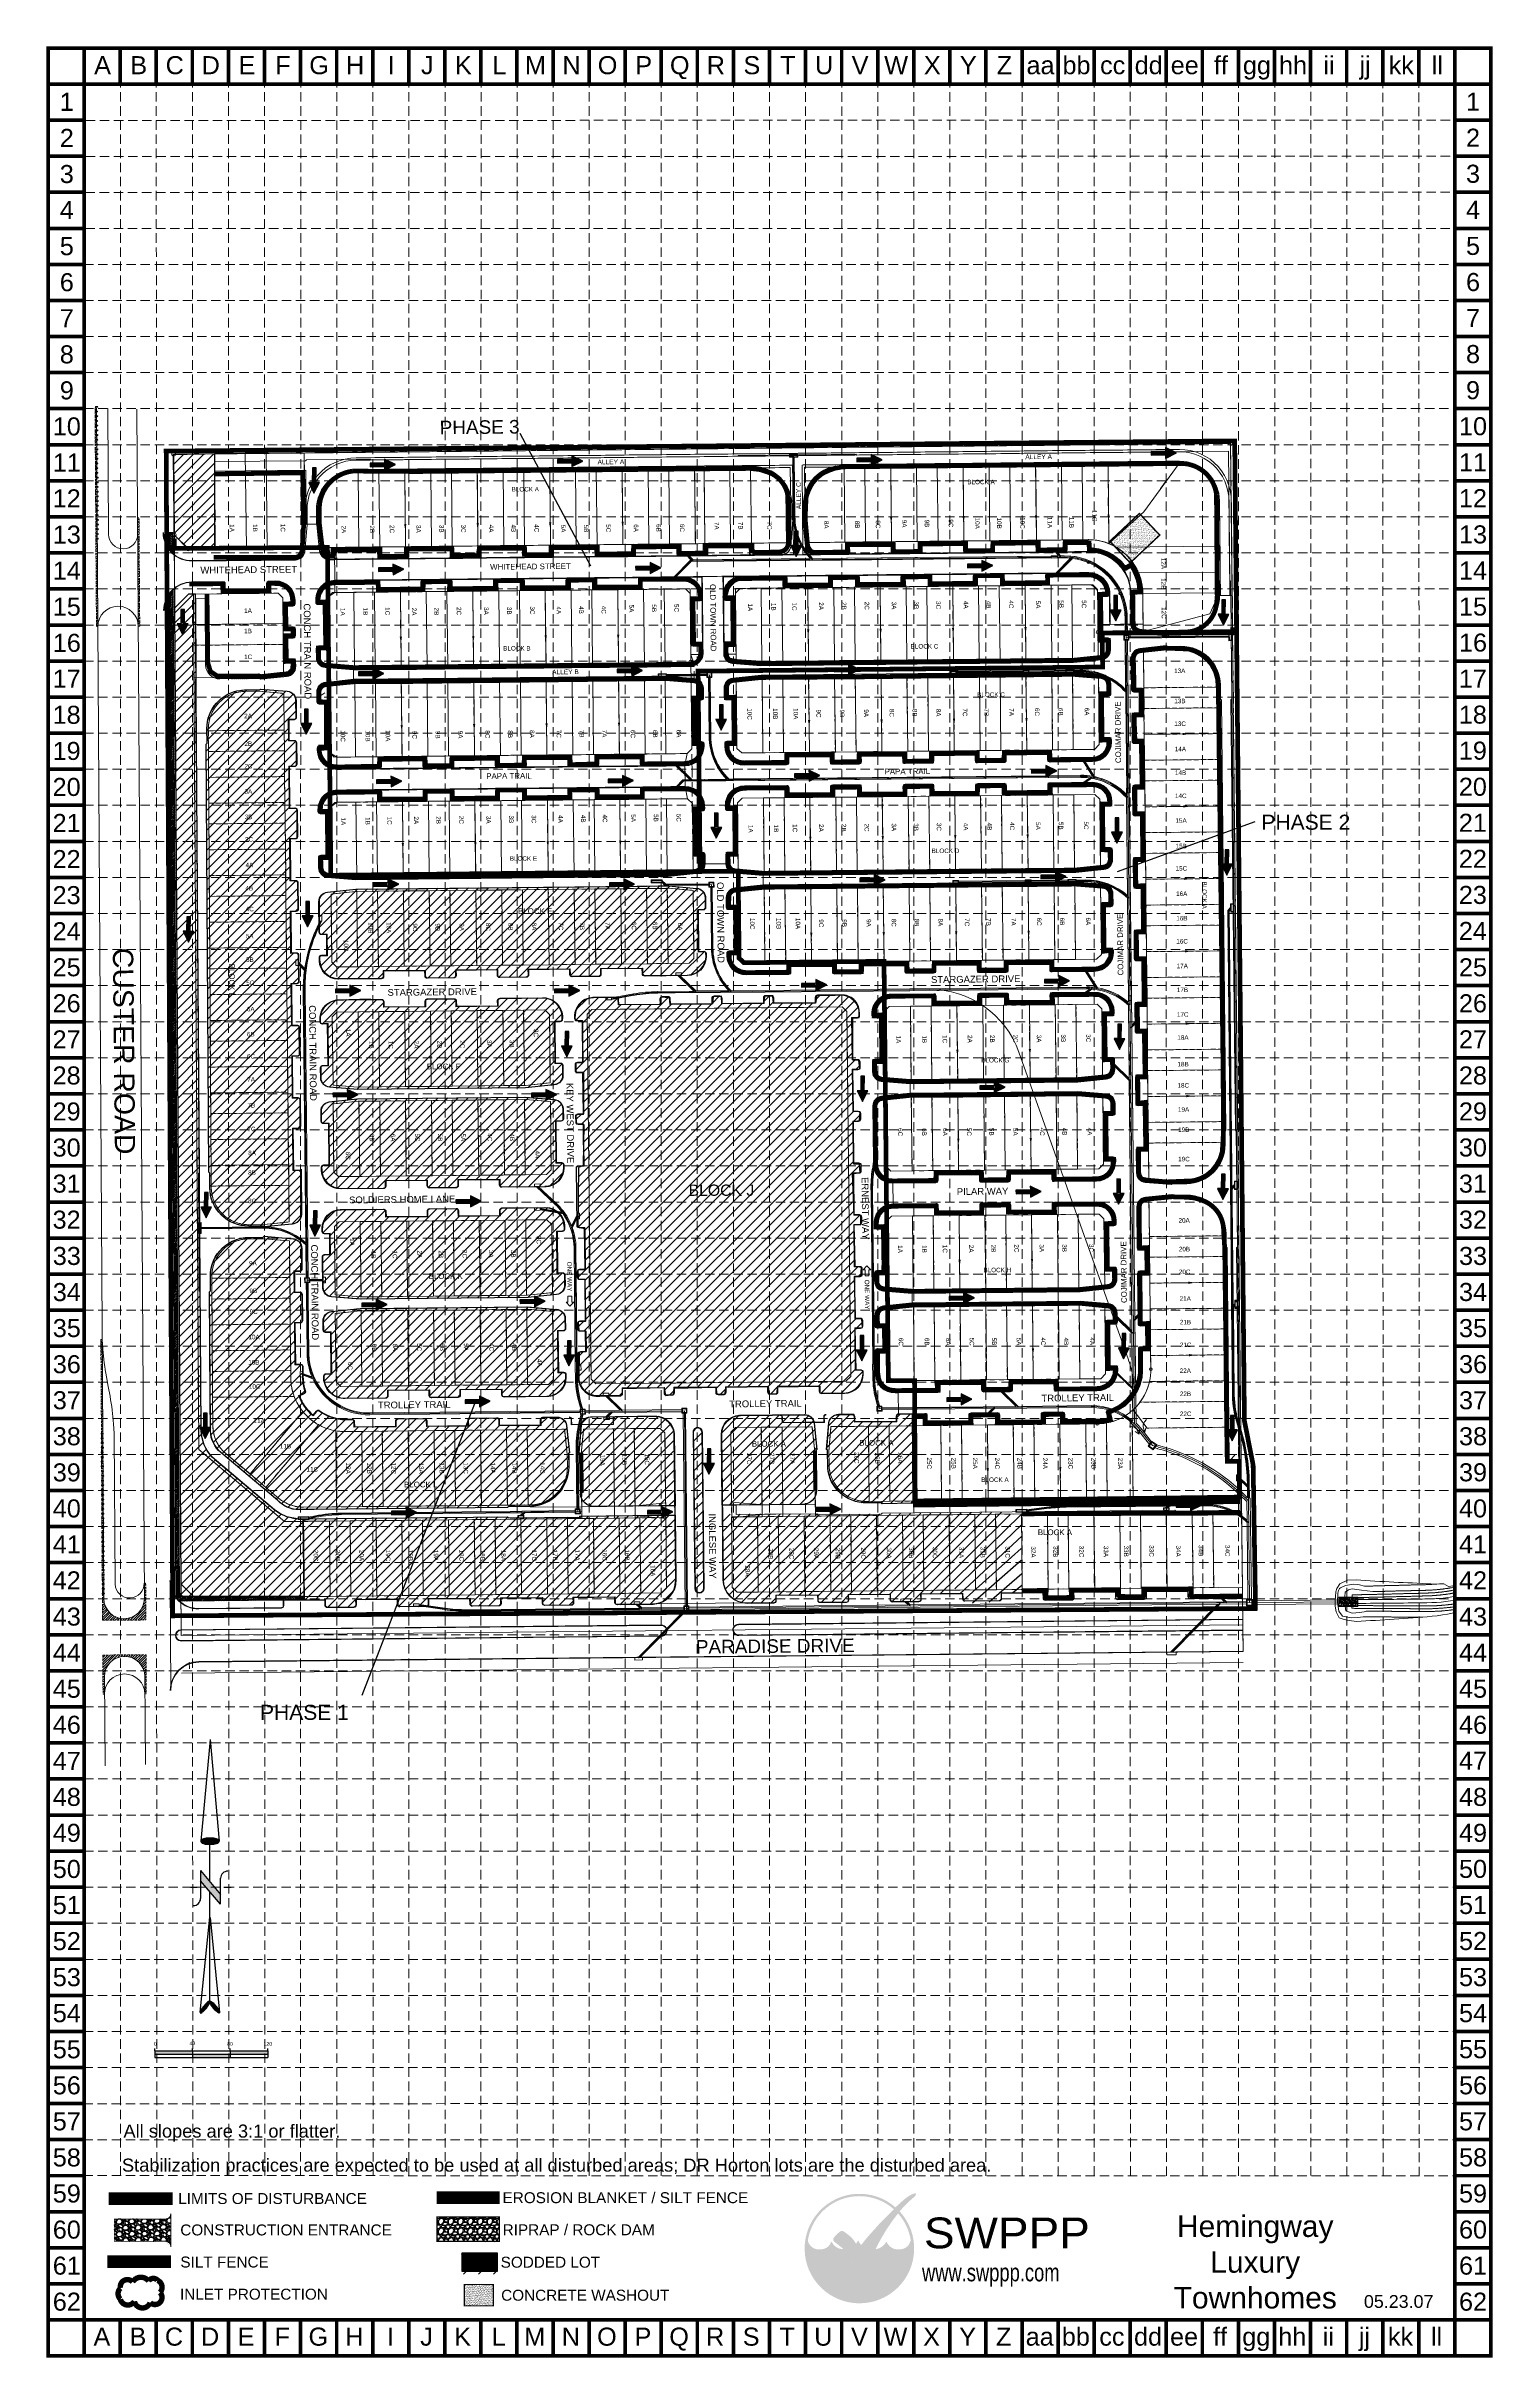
# Model space of a CAD drawing. Extents: x 2509062 to 2510599, y 7103311 to 7105769.
import ezdxf
from ezdxf.enums import TextEntityAlignment as Align

# ---------------------------------------------------------------- set-up
doc = ezdxf.new("R2010")
doc.units = 0
doc.header["$LTSCALE"] = 40
doc.header["$MEASUREMENT"] = 0
for name, pattern in [('ACAD_ISO02W100', [15, 12, -3]), ('DASHED', [0.75, 0.5, -0.25]), ('HIDDEN', [0.375, 0.25, -0.125]), ('HIDDEN2', [0.1875, 0.125, -0.0625]), ('PHANTOM2', [1.25, 0.625, -0.125, 0.125, -0.125, 0.125, -0.125]), ('XHO461C_PV$0$HIDDEN4', [0.0938, 0.0625, -0.0313])]:
    doc.linetypes.add(name, pattern=pattern)
for name, color, linetype in [('1 EROSION BLANKET', 84, 'Continuous'), ('1 SODDED LOT', 2, 'Continuous'), ('BASE', 7, 'Continuous'), ('C-FLOW-ARRW-2', 7, 'Continuous'), ('C-FLOW-ARRW-E', 14, 'Continuous'), ('C-PHASE-LBL', 2, 'Continuous'), ('C-STNAMES-PH3-N', 1, 'Continuous'), ('C-STNAMES-R11', 1, 'Continuous'), ('C-TOPO-TINN-ALLEY-EP', 1, 'Continuous'), ('C-TOPO-TINN-BACK', 4, 'Continuous'), ('C-TOPO-TINN-CONST', 5, 'Continuous'), ('C-TOPO-TINN-FACE', 2, 'Continuous'), ('C-TOPO-TINN-RTWY', 3, 'Continuous'), ('C-WTRC-FLOW-N', 4, 'Continuous'), ('GRID', 254, 'DASHED'), ('LEGEND', 7, 'Continuous'), ('LIMITS OF DISTURBANCE', 1, 'Continuous'), ('LOGO', 7, 'Continuous'), ('NARROW', 7, 'Continuous'), ('STORM', 5, 'Continuous'), ('XHO461B_PT$0$V-AREA', 6, 'Continuous'), ('XHO461B_PT$0$V-BNDY-E', 14, 'Continuous'), ('XHO461B_PT$0$V-BNDY-N-P2', 2, 'PHANTOM2'), ('XHO461B_PT$0$V-PROP-SUBD-IDEN-BLOK-N-P2', 14, 'Continuous'), ('XHO461B_PT$0$V-PROP-SUBD-IDEN-N-P2', 14, 'Continuous'), ('XHO461B_PT$0$V-PROP-SUBD-N-P2', 14, 'HIDDEN2'), ('XHO461B_PT$0$V-RWAY-LINE-DETL-N-P2', 14, 'Continuous'), ('XHO461B_PT$0$V-RWAY-LINE-N-P2', 14, 'PHANTOM2'), ('XHO461B_ST$0$C-PHASE-BNDY', 14, 'Continuous'), ('XHO461C_PT$0$V-AREA', 6, 'Continuous'), ('XHO461C_PT$0$V-BNDY-ALL-N', 6, 'Continuous'), ('XHO461C_PT$0$V-BNDY-N-P3', 3, 'PHANTOM2'), ('XHO461C_PT$0$V-DETL A-N', 6, 'Continuous'), ('XHO461C_PT$0$V-PROP-CORN-N', 2, 'Continuous'), ('XHO461C_PT$0$V-PROP-SUBD-IDEN-BLOK-N-P3', 7, 'Continuous'), ('XHO461C_PT$0$V-PROP-SUBD-IDEN-N-P3', 7, 'Continuous'), ('XHO461C_PT$0$V-PROP-SUBD-N-P3', 7, 'Continuous'), ('XHO461C_PT$0$V-RWAY-CNTR-DETL-N-P3', 2, 'Continuous'), ('XHO461C_PT$0$V-RWAY-LINE-N-P3', 4, 'PHANTOM2'), ('XHO461C_PV$0$C-BUTTONS-N', 7, 'Continuous'), ('XHO461C_PV$0$C-DIM', 2, 'Continuous'), ('XHO461C_PV$0$C-PARKING-OLD', 16, 'Continuous'), ('XHO461C_PV$0$C-PHASE-BNDY', 3, 'Continuous'), ('XHO461C_PV$0$C-RAOD-SAWCUT-HATCH-N', 6, 'Continuous'), ('XHO461C_PV$0$C-ROAD-BACK-EX', 12, 'Continuous'), ('XHO461C_PV$0$C-ROAD-BACK-N', 4, 'Continuous'), ('XHO461C_PV$0$C-ROAD-BACK-PH2', 12, 'Continuous'), ('XHO461C_PV$0$C-ROAD-FACE-EX', 12, 'Continuous'), ('XHO461C_PV$0$C-ROAD-FACE-N', 2, 'Continuous'), ('XHO461C_PV$0$C-ROAD-FACE-PH2', 12, 'Continuous'), ('XHO461C_PV$0$C-ROAD-SAWCUT-N', 6, 'XHO461C_PV$0$HIDDEN4'), ('XHO461C_PV$0$C-ROAD-TURN-HTCH-N', 14, 'Continuous'), ('XHO461C_PV$0$C-SIDEWALK-HATCH-N', 6, 'Continuous'), ('XHO461C_PV$0$C-SIDEWALK-N', 2, 'Continuous'), ('XHO461C_PV$0$C-TRASH-PAD-HATCH', 6, 'Continuous'), ('XHO461C_PV$0$C-TRASH-PAD-N', 4, 'Continuous'), ('XHO461PT$0$C-ROAD-IDEN-N-P1', 1, 'Continuous'), ('XHO461PT$0$V-AREA-PLIN', 31, 'Continuous'), ('XHO461PT$0$V-BNDY-ALL-N', 6, 'Continuous'), ('XHO461PT$0$V-BNDY-N-P1', 3, 'Continuous'), ('XHO461PT$0$V-PROP-SUBD-IDEN-BLOK-N-P1', 7, 'Continuous'), ('XHO461PT$0$V-PROP-SUBD-IDEN-N-P1', 7, 'Continuous'), ('XHO461PT$0$V-PROP-SUBD-N-P1', 14, 'HIDDEN2'), ('XHO461PT$0$V-RWAY-FUT-N', 12, 'Continuous'), ('XHO461PT$0$V-RWAY-LINE-N-P1', 6, 'PHANTOM2'), ('XHO461ST$0$C-PHASE-BNDY', 3, 'Continuous')]:
    doc.layers.add(name, color=color, linetype=linetype)
doc.styles.add("L200'", font='ARIAL.TTF', dxfattribs={"height": 0.001969})
doc.styles.add('LOGO1', font='ROCKEB.TTF', dxfattribs={"height": 25})
doc.styles.get("Standard").update_dxf_attribs({"font": 'ARIAL.TTF'})

# ---------------------------------------------------------------- blocks, each defined once
blk = doc.blocks.new('North Arrow')
at = {"layer": 'NARROW'}
for p, q in [((0, 0), (22.36, 2)), ((0, 0), (22.33, -2.02)), ((28.77, -2.09), (34.02, 2.32)), ((36.18, 2.33), (30.46, 2.33)), ((36.16, 2.32), (31.04, -2.09)), ((32.43, 3.06), (32.43, 4.63)), ((39.1, 0.01), (59.96, 2.11)), ((31.2, -0.05), (21.66, -0.05)), ((21.66, -0.05), (21.66, -0.05)), ((28.77, -2.09), (34.95, -2.09)), ((32.43, -4.26), (32.43, -2.8)), ((57.45, -0.05), (33.41, -0.05)), ((59.83, -2.14), (39.04, -0.01)), ((57.69, -0.03), (57.77, -0.01)), ((57.77, -0.05), (57.69, -0.03))]:
    blk.add_line(p, q, dxfattribs=at)
blk.add_lwpolyline([(22.36, -2.03), (22.59, -1.93, 0.091577), (22.87, -1.44, 0.048306), (23.03, -0.75), (23.07, -0.01), (23.01, 0.82, 0.048306), (22.87, 1.42, 0.091577), (22.59, 1.91), (22.36, 2.01), (22.14, 1.91, 0.091577), (21.86, 1.42, 0.048306), (21.72, 0.82), (21.66, -0.01), (21.72, -0.83, 0.048306), (21.86, -1.44, 0.091577), (22.14, -1.93)], format="xyb", close=True, dxfattribs=at)
for points in [[(57.46, -0.03), (57.44, 0.08, -0.066818), (57.67, 0.47, -0.03073), (58.01, 0.84), (58.52, 1.29), (59.07, 1.7, -0.03073), (59.5, 1.95, -0.066818), (59.93, 2.1), (60.04, 2.06)], [(60.04, 2.06), (60.05, 1.95, -0.066818), (59.82, 1.56, -0.03073), (59.43, 1.14), (58.97, 0.74), (58.42, 0.33, -0.03073), (57.99, 0.08, -0.036692), (57.76, -0.02)], [(57.46, -0.04), (57.44, -0.15, 0.066818), (57.67, -0.54, 0.03073), (58.01, -0.9), (58.52, -1.36), (59.07, -1.77, 0.03073), (59.5, -2.02, 0.066818), (59.93, -2.17), (60.04, -2.13)], [(60.04, -2.13), (60.05, -2.01, 0.066818), (59.82, -1.63, 0.03073), (59.43, -1.2), (58.97, -0.8), (58.42, -0.4, 0.03073), (57.99, -0.15, 0.036692), (57.76, -0.05)]]:
    blk.add_lwpolyline(points, format="xyb", dxfattribs=at)
for centre, start, end in [((30.46, 3.86), 178.8769, 270), ((34.95, -3.62), 358.8769, 90)]:
    blk.add_arc(centre, 1.53, start, end, dxfattribs=at)
for points in [[(23.03, -0.76), (21.67, -0.05), (23.07, -0.05), (21.72, 0.82)], [(23.07, -0.05), (21.72, 0.82), (23.02, 0.75), (21.85, 1.42)], [(23.02, 0.75), (21.85, 1.42), (22.87, 1.44), (22.14, 1.91)], [(22.87, 1.44), (22.14, 1.91), (22.59, 1.91), (22.36, 2)], [(31.05, -2.09), (36.15, 2.36), (28.75, -2.06), (34.01, 2.36)], [(57.44, 0.08), (57.7, -0.01), (57.5, 0.21), (57.77, -0.01)], [(57.45, -0.04), (57.69, -0.02), (57.44, 0.08), (57.7, -0.01)], [(57.5, 0.21), (57.77, -0.01), (57.6, 0.39), (57.94, 0.06)], [(57.6, 0.39), (57.94, 0.06), (57.68, 0.5), (58.07, 0.13)], [(57.68, 0.5), (58.07, 0.13), (57.84, 0.66), (58.29, 0.26)], [(57.84, 0.66), (58.29, 0.26), (58.03, 0.86), (58.52, 0.41)], [(58.03, 0.86), (58.52, 0.41), (58.26, 1.07), (58.73, 0.57)], [(58.26, 1.07), (58.73, 0.57), (58.52, 1.3), (59.05, 0.81)], [(58.52, 1.3), (59.05, 0.81), (58.7, 1.42), (59.26, 0.99)], [(59.26, 1), (58.69, 1.42), (59.45, 1.15), (59, 1.65)], [(59.45, 1.15), (59, 1.65), (59.62, 1.34), (59.28, 1.82)], [(59.62, 1.34), (59.28, 1.82), (59.81, 1.55), (59.49, 1.95)], [(59.81, 1.55), (59.49, 1.95), (59.93, 1.73), (59.69, 2.04)], [(59.93, 1.73), (59.69, 2.04), (60.05, 1.94), (59.93, 2.1)], [(60.05, 1.94), (59.93, 2.1), (60.04, 2.06)], [(22.87, -1.44), (21.72, -0.87), (23.03, -0.76), (21.67, -0.05)], [(22.58, -1.93), (21.86, -1.45), (22.87, -1.44), (21.72, -0.87)], [(22.36, -2.01), (22.14, -1.93), (22.58, -1.93), (21.86, -1.45)], [(57.44, -0.14), (57.69, -0.02), (57.45, -0.04), (57.69, -0.02)], [(57.46, -0.19), (57.7, -0.03), (57.44, -0.14), (57.69, -0.02)], [(57.53, -0.33), (57.76, -0.05), (57.46, -0.19), (57.7, -0.03)], [(57.63, -0.48), (57.9, -0.1), (57.53, -0.33), (57.76, -0.05)], [(57.78, -0.66), (58.09, -0.2), (57.63, -0.48), (57.9, -0.1)], [(57.97, -0.87), (58.34, -0.35), (57.78, -0.66), (58.09, -0.2)], [(58.24, -1.11), (58.61, -0.54), (57.97, -0.87), (58.34, -0.35)], [(58.61, -1.43), (58.93, -0.77), (58.24, -1.11), (58.61, -0.54)], [(58.91, -1.64), (59.2, -1), (58.61, -1.43), (58.93, -0.77)], [(59.12, -1.79), (59.57, -1.36), (58.92, -1.65), (59.2, -1.01)], [(59.35, -1.93), (59.81, -1.62), (59.12, -1.79), (59.57, -1.36)], [(59.54, -1.32), (59.41, -1.18), (59.21, -1.01)], [(59.58, -2.05), (59.93, -1.79), (59.35, -1.93), (59.81, -1.62)], [(59.78, -2.13), (60.05, -2.01), (59.58, -2.05), (59.93, -1.79)], [(59.92, -2.17), (60.04, -2.13), (59.78, -2.13), (60.05, -2.01)]]:
    blk.add_solid(points, dxfattribs=at)
blk = doc.blocks.new('washout')
at = {"layer": 'BASE'}
h = blk.add_hatch(dxfattribs=at)
h.set_pattern_fill('AR-SAND', color=30, scale=1.29438, style=0)
h.set_pattern_definition([(37.5, (1095.3101, -97.0785), (-0.0815373, 2.494042), [0, -1.9674576, 0, -2.200446, 0, -2.1033675]), (7.5, (1095.31, -97.0785), (2.290764, 3.652929), [0, -1.0613916, 0, -1.7733006, 0, -0.6795495]), (327.5, (1093.718, -97.0785), (4.030883, 0.007325), [0, -0.64719, 0, -2.329884, 0, -3.041793]), (317.5, (1093.718, -97.0785), (3.89107, 1.136046), [0, -0.323595, 0, -1.5273684, 0, -1.747413])])
h.paths.add_polyline_path([(44.3, 0), (44.3, 32.4), (0, 32.4), (0, 0)])
at = {"layer": 'BASE', "color": 30, "linetype": 'ACAD_ISO02W100', "const_width": 1.62}
blk.add_lwpolyline([(0, 0), (44.3, 0), (44.3, 32.4), (0, 32.4)], close=True, dxfattribs=at)
blk = doc.blocks.new('new logo')
at = {"layer": 'LOGO'}
h = blk.add_hatch(color=170, dxfattribs=at)
h.paths.add_polyline_path([(67.4, 44.1), (66.8, 44.7), (66.3, 45.2), (66, 45.8), (65.5, 46.4), (65.1, 47.2), (64.7, 47.9), (64.4, 48.5), (64.2, 49), (63.9, 49.6), (63.7, 50.1), (63.3, 51), (62.9, 52), (62.6, 52.8), (62.4, 53.3), (62.2, 53.7), (62.1, 54.2), (61.9, 54.7), (61.7, 55.2), (61.5, 55.7), (61.3, 56.3), (61, 56.8), (60.8, 57.4), (60.5, 57.9), (60.2, 58.5), (60, 59.1), (59.7, 59.6), (59.3, 60.2), (59, 60.8), (58.7, 61.3), (58.3, 61.9), (58, 62.4), (57.6, 62.9), (57.3, 63.4), (56.9, 63.9), (56.6, 64.3), (56.3, 64.7), (55.9, 65.1), (55.6, 65.5), (55.2, 65.9), (54.9, 66.2), (54, 66.2), (52.9, 66.3), (52, 66.5), (51.5, 66.6), (50.9, 66.8), (50.3, 67), (49.4, 67.4), (48.3, 67.9), (47.3, 68.6), (46.5, 69.3), (45.7, 70), (45, 70.8), (44.4, 71.5), (44, 72.2), (43.6, 72.7), (43.4, 72.9), (43.2, 73.2), (43.1, 73.4), (43, 73.5), (42.8, 73.7), (42.7, 73.7), (42.7, 73.8), (42.6, 73.8), (42.5, 73.7), (42.5, 73.6), (42.4, 73.5), (42.4, 73.4), (42.3, 73.2), (42.2, 72.8), (42, 72.1), (41.7, 71.5), (41.4, 70.9), (41, 70.3), (40.5, 69.8), (40, 69.2), (39.4, 68.7), (38.8, 68.2), (38.1, 67.7), (37.3, 67.3), (36.5, 66.9), (35.7, 66.6), (34.9, 66.3), (34, 66.1), (33, 66), (31.9, 65.9), (30.8, 65.9), (29.6, 65.9), (28.6, 66), (27.6, 66.1), (26.7, 66.4), (25.8, 66.7), (25, 67.1), (24.1, 67.6), (23.2, 68.2), (22.4, 68.9), (21.8, 69.5), (21.4, 69.9), (21, 70.4), (20.6, 70.9), (20.2, 71.5), (19.9, 72.1), (19.5, 72.9), (19.2, 73.8), (18.9, 74.8, -0.595729), (106.3, 106.8), (107, 107.5), (107.5, 108), (108.1, 108.6, 37.93689), (112.3, 104.5), (112.1, 104.2), (111.6, 103.7), (111.1, 103.1), (110.6, 102.5, -0.146449), (123.6, 75), (123.3, 74.5), (123.1, 74), (122.9, 73.5), (122.8, 73.1), (122.5, 72.4), (122.2, 71.7), (121.9, 71.1), (121.5, 70.5), (121.1, 70), (120.7, 69.5), (120.2, 69), (119.6, 68.6), (119, 68.1), (118.4, 67.7), (117.8, 67.4), (117.1, 67), (116.5, 66.7), (115.8, 66.5), (115, 66.3), (114.3, 66.1), (113.5, 66), (112.7, 65.9), (111.9, 65.8), (111.1, 65.8), (110.3, 65.8), (109.4, 65.9), (108.6, 66), (107.7, 66.2), (106.8, 66.4), (105.9, 66.7), (105.1, 67.1), (104.3, 67.5), (103.5, 68), (102.8, 68.6), (102.1, 69.3), (101.4, 70), (100.8, 70.7), (100.2, 71.4), (99.8, 72), (99.5, 72.5), (99.4, 72.8), (99.3, 73), (99.1, 73.2), (99, 73.4), (98.9, 73.5), (98.8, 73.6), (98.7, 73.6), (98.6, 73.6), (98.5, 73.5), (98.4, 73.4), (98.4, 73.3), (98.3, 73.2), (98.2, 73), (98.1, 72.8), (97.8, 72.4), (97.4, 71.8), (96.9, 71.1), (96.4, 70.5), (95.9, 70.1), (95.4, 69.6), (94.8, 69.1), (94.2, 68.6), (93.5, 68.2), (92.8, 67.7), (91.9, 67.3), (91, 66.9), (90.1, 66.6), (89.4, 66.4), (88.6, 66.2), (87.8, 66.1), (87.6, 65.6), (87.4, 65.1), (87.1, 64.4), (86.9, 63.8), (86.6, 63), (86.3, 62.2), (85.9, 61.3), (85.6, 60.4), (85.3, 59.5), (84.9, 58.6), (84.6, 57.7), (84.2, 56.7), (83.9, 55.8), (83.5, 54.9), (83.2, 54), (82.9, 53.2), (82.6, 52.4), (82.3, 51.6), (82.1, 51), (81.9, 50.3), (81.6, 49.8), (81.3, 48.9), (80.9, 48.1), (80.5, 47.3), (80.1, 46.6), (79.6, 45.9), (79.1, 45.4), (78.6, 44.8), (78.1, 44.3), (77.6, 43.9), (77, 43.5), (76.5, 43.1), (75.9, 42.8), (75.3, 42.6), (74.6, 42.3), (73.7, 42.1), (73, 41.9), (72.2, 41.9), (71.6, 42), (70.9, 42.2), (70.1, 42.5), (69.4, 42.8), (68.7, 43.1), (68, 43.5)])
h.paths.add_polyline_path([(71.8, 72), (70.7, 73.9), (70.1, 75.2), (69.7, 74.3), (68.7, 72.6), (67.9, 71.7), (67.9, 71.5), (68.1, 71.2), (68.3, 71), (68.4, 70.8), (68.5, 70.6), (68.7, 70.4), (68.8, 70.2), (68.9, 70.1), (69, 70), (69.1, 69.8), (69.3, 69.7), (69.4, 69.7), (69.5, 69.6), (69.6, 69.5), (69.7, 69.5), (69.8, 69.4), (69.9, 69.4), (70.1, 69.3), (70.2, 69.3), (70.3, 69.2), (70.4, 69.2), (70.5, 69.2), (70.6, 69.2), (70.8, 69.2), (70.9, 69.2), (71, 69.2), (71.1, 69.2), (71.2, 69.2), (71.3, 69.2), (71.4, 69.2), (71.5, 69.2), (71.6, 69.2), (71.7, 69.3), (71.8, 69.3), (71.9, 69.3), (72, 69.4), (72.1, 69.5), (72.2, 69.5), (72.3, 69.6), (72.5, 69.6), (72.6, 69.7), (72.7, 69.8), (72.8, 69.9), (72.9, 70), (73, 70.1), (73.1, 70.2), (73.2, 70.3), (73.3, 70.4), (72.5, 71.1)], flags=17)
blk.add_hatch(color=240, dxfattribs=at).paths.add_polyline_path([(117.7, 117.3), (118.9, 118.2), (119.8, 118.9), (120.6, 119.5), (121.3, 119.9), (121.9, 120.3), (122.4, 120.6), (122.8, 120.9), (123.1, 121.1), (123.4, 121.3), (123.7, 121.4), (124, 121.6), (124.2, 121.7), (124.4, 121.8), (124.6, 121.9), (124.8, 121.9), (125, 122), (125.2, 122.1), (125.4, 122.2), (125.6, 122.2), (125.8, 122.3), (125.9, 122.4), (126.1, 122.4), (126.3, 122.5), (126.4, 122.5), (126.6, 122.6), (126.7, 122.6), (126.8, 122.7), (126.9, 122.7), (127.1, 122.7), (127.2, 122.8), (127.3, 122.8), (127.4, 122.8), (127.5, 122.8), (127.6, 122.8), (127.7, 122.8), (127.8, 122.8), (127.9, 122.8), (128, 122.8), (128.1, 122.8), (128.1, 122.8), (128.2, 122.8), (128.3, 122.8), (128.4, 122.8), (128.4, 122.7), (128.5, 122.7), (128.5, 122.7), (128.6, 122.7), (128.6, 122.6), (128.7, 122.6), (128.7, 122.6), (128.7, 122.5), (128.7, 122.5), (128.8, 122.4), (128.8, 122.4), (128.8, 122.3), (128.8, 122.3), (128.8, 122.2), (128.8, 122.1), (128.8, 122.1), (128.8, 122), (128.8, 121.9), (128.8, 121.8), (128.8, 121.8), (128.8, 121.7), (128.8, 121.6), (128.7, 121.5), (128.7, 121.4), (128.7, 121.3), (128.6, 121.3), (128.6, 121.2), (128.5, 121.1), (128.4, 121), (128.4, 120.8), (128.3, 120.7), (128.2, 120.6), (128.1, 120.4), (128, 120.3), (127.8, 120.1), (127.7, 120), (127.6, 119.8), (127.4, 119.6), (127.3, 119.4), (127.1, 119.2), (126.8, 119), (126.6, 118.8), (126.3, 118.5), (125.9, 118.2), (125.5, 117.9), (125.1, 117.5), (124.6, 117), (124, 116.6), (123.5, 116.1), (122.9, 115.6), (122.3, 115.1), (121.7, 114.5), (121.1, 114), (120.6, 113.5), (120, 113), (119.5, 112.5), (119, 112), (118.5, 111.5), (118, 111), (117.5, 110.5), (117, 109.9), (116.5, 109.4), (116, 108.8), (115.5, 108.3), (115, 107.7), (114.5, 107.1), (114, 106.6), (113.5, 106), (113, 105.4), (112.5, 104.8), (112.1, 104.2), (111.6, 103.7), (111.1, 103.1), (110.6, 102.4), (110.1, 101.8), (109.6, 101.1), (109, 100.4), (108.5, 99.7), (107.9, 98.9), (107.3, 98.1), (106.7, 97.3), (106, 96.4), (105.4, 95.6), (104.8, 94.7), (104.2, 93.9), (103.6, 93.1), (103.1, 92.3), (102.5, 91.5), (102, 90.6), (101.4, 89.8), (100.9, 89), (100.3, 88.2), (99.8, 87.3), (99.2, 86.5), (98.6, 85.6), (98.1, 84.7), (97.5, 83.8), (96.9, 82.9), (96.4, 82), (95.9, 81.1), (95.4, 80.3), (94.9, 79.5), (94.5, 78.7), (94, 78), (93.6, 77.2), (93.2, 76.5), (92.8, 75.8), (92.4, 75), (92, 74.3), (91.6, 73.5), (91.2, 72.8), (90.8, 72), (90.4, 71.3), (90, 70.6), (89.6, 69.9), (89.3, 69.3), (89, 68.7), (88.8, 68.2), (88.5, 67.7), (88.3, 67.3), (88.1, 66.9), (88, 66.5), (87.8, 66.1), (87.6, 65.6), (87.4, 65.1), (87.1, 64.4), (86.9, 63.8), (86.6, 63), (86.3, 62.2), (85.9, 61.3), (85.6, 60.4), (85.3, 59.5), (84.9, 58.6), (84.6, 57.7), (84.2, 56.7), (83.9, 55.8), (83.5, 54.9), (83.2, 54), (82.9, 53.2), (82.6, 52.4), (82.3, 51.6), (82.1, 51), (81.9, 50.3), (81.6, 49.8), (81.4, 49.2), (81.2, 48.7), (81, 48.3), (80.8, 47.9), (80.6, 47.5), (80.4, 47.1), (80.2, 46.7), (80, 46.4), (79.7, 46.1), (79.5, 45.8), (79.2, 45.5), (79, 45.2), (78.7, 44.9), (78.5, 44.7), (78.2, 44.4), (78, 44.2), (77.7, 44), (77.4, 43.8), (77.2, 43.6), (76.9, 43.4), (76.6, 43.2), (76.3, 43), (76, 42.9), (75.7, 42.7), (75.5, 42.6), (75.2, 42.5), (74.9, 42.4), (74.6, 42.3), (74.3, 42.2), (74, 42.1), (73.8, 42.1), (73.5, 42), (73.2, 42), (73, 41.9), (72.7, 41.9), (72.5, 41.9), (72.2, 41.9), (72, 42), (71.8, 42), (71.5, 42.1), (71.3, 42.1), (71.1, 42.2), (70.8, 42.2), (70.6, 42.3), (70.4, 42.4), (70.1, 42.5), (69.9, 42.6), (69.6, 42.7), (69.4, 42.8), (69.2, 42.9), (68.9, 43), (68.7, 43.1), (68.5, 43.2), (68.2, 43.4), (68, 43.6), (67.8, 43.7), (67.6, 43.9), (67.4, 44.1), (67.2, 44.3), (67, 44.5), (66.8, 44.7), (66.6, 44.9), (66.5, 45.1), (66.3, 45.4), (66.1, 45.6), (65.9, 45.9), (65.7, 46.2), (65.4, 46.6), (65.2, 47), (65, 47.4), (64.7, 47.9), (64.4, 48.5), (64.2, 49), (63.9, 49.6), (63.7, 50.1), (63.4, 50.7), (63.2, 51.3), (63, 51.8), (62.8, 52.3), (62.6, 52.8), (62.4, 53.3), (62.2, 53.7), (62.1, 54.2), (61.9, 54.7), (61.7, 55.2), (61.5, 55.7), (61.3, 56.3), (61, 56.8), (60.8, 57.4), (60.5, 57.9), (60.2, 58.5), (60, 59.1), (59.7, 59.6), (59.3, 60.2), (59, 60.8), (58.7, 61.3), (58.3, 61.9), (58, 62.4), (57.6, 62.9), (57.3, 63.4), (56.9, 63.9), (56.6, 64.3), (56.3, 64.7), (55.9, 65.1), (55.6, 65.5), (55.2, 65.9), (54.9, 66.3), (54.5, 66.6), (54.1, 67), (53.7, 67.4), (53.3, 67.8), (52.8, 68.1), (52.4, 68.5), (51.9, 68.9), (51.4, 69.3), (50.9, 69.7), (50.5, 70), (50, 70.4), (49.5, 70.8), (49.1, 71.1), (48.7, 71.5), (48.2, 71.8), (47.8, 72.1), (47.5, 72.4), (47.1, 72.7), (46.8, 72.9), (46.6, 73.1), (46.3, 73.3), (46.1, 73.5), (45.9, 73.6), (45.7, 73.8), (45.6, 73.9), (45.5, 74), (45.3, 74.2), (45.2, 74.3), (45.1, 74.4), (45, 74.6), (45, 74.7), (44.9, 74.8), (44.8, 75), (44.8, 75.1), (44.8, 75.2), (44.7, 75.4), (44.7, 75.5), (44.7, 75.7), (44.7, 75.8), (44.7, 76), (44.7, 76.1), (44.7, 76.3), (44.8, 76.4), (44.8, 76.6), (44.9, 76.7), (44.9, 76.9), (45, 77.1), (45.1, 77.2), (45.2, 77.4), (45.3, 77.6), (45.4, 77.8), (45.6, 78), (45.7, 78.2), (45.9, 78.5), (46.1, 78.7), (46.3, 79), (46.6, 79.3), (46.8, 79.5), (47.1, 79.8), (47.3, 80.1), (47.6, 80.4), (47.9, 80.7), (48.2, 81), (48.5, 81.3), (48.8, 81.6), (49.2, 81.9), (49.5, 82.2), (49.8, 82.5), (50.1, 82.7), (50.4, 83), (50.7, 83.2), (51, 83.4), (51.2, 83.6), (51.5, 83.8), (51.7, 83.9), (51.9, 84.1), (52.1, 84.2), (52.2, 84.3), (52.4, 84.4), (52.5, 84.5), (52.7, 84.5), (52.8, 84.6), (53, 84.6), (53.1, 84.6), (53.2, 84.7), (53.3, 84.7), (53.5, 84.7), (53.6, 84.7), (53.7, 84.7), (53.8, 84.7), (54, 84.7), (54.1, 84.6), (54.2, 84.6), (54.3, 84.5), (54.5, 84.5), (54.6, 84.4), (54.7, 84.4), (54.9, 84.3), (55, 84.2), (55.2, 84.1), (55.3, 84.1), (55.5, 84), (55.7, 83.9), (55.9, 83.7), (56.1, 83.6), (56.4, 83.4), (56.7, 83.2), (57, 83), (57.3, 82.8), (57.7, 82.5), (58, 82.3), (58.4, 82), (58.8, 81.7), (59.2, 81.4), (59.6, 81.1), (60, 80.8), (60.4, 80.5), (60.8, 80.2), (61.2, 79.9), (61.5, 79.6), (61.9, 79.3), (62.3, 78.9), (62.6, 78.6), (63, 78.3), (63.3, 77.9), (63.7, 77.5), (64, 77.2), (64.3, 76.8), (64.6, 76.4), (64.9, 76), (65.2, 75.6), (65.5, 75.2), (65.8, 74.8), (66.1, 74.4), (66.4, 74), (66.7, 73.6), (66.9, 73.2), (67.2, 72.8), (67.4, 72.5), (67.6, 72.1), (67.8, 71.8), (67.9, 71.5), (68.1, 71.2), (68.3, 71), (68.4, 70.8), (68.5, 70.6), (68.7, 70.4), (68.8, 70.2), (68.9, 70.1), (69, 70), (69.1, 69.8), (69.3, 69.7), (69.4, 69.7), (69.5, 69.6), (69.6, 69.5), (69.7, 69.5), (69.8, 69.4), (69.9, 69.4), (70.1, 69.3), (70.2, 69.3), (70.3, 69.2), (70.4, 69.2), (70.5, 69.2), (70.6, 69.2), (70.8, 69.2), (70.9, 69.2), (71, 69.2), (71.1, 69.2), (71.2, 69.2), (71.3, 69.2), (71.4, 69.2), (71.5, 69.2), (71.6, 69.2), (71.7, 69.3), (71.8, 69.3), (71.9, 69.3), (72, 69.4), (72.1, 69.5), (72.2, 69.5), (72.3, 69.6), (72.5, 69.6), (72.6, 69.7), (72.7, 69.8), (72.8, 69.9), (72.9, 70), (73, 70.1), (73.1, 70.2), (73.2, 70.3), (73.3, 70.5), (73.5, 70.6), (73.6, 70.8), (73.7, 70.9), (73.9, 71.1), (74, 71.3), (74.2, 71.5), (74.3, 71.8), (74.5, 72), (74.7, 72.3), (74.9, 72.6), (75.1, 72.8), (75.3, 73.1), (75.6, 73.5), (75.8, 73.8), (76.1, 74.1), (76.4, 74.5), (76.7, 74.9), (77, 75.3), (77.3, 75.7), (77.7, 76.1), (78, 76.5), (78.4, 77), (78.8, 77.4), (79.2, 77.9), (79.6, 78.4), (80, 78.9), (80.5, 79.5), (81, 80), (81.5, 80.6), (82, 81.1), (82.5, 81.7), (83, 82.3), (83.6, 82.9), (84.1, 83.5), (84.7, 84.1), (85.2, 84.7), (85.7, 85.3), (86.2, 85.8), (86.7, 86.4), (87.2, 86.9), (87.7, 87.4), (88.1, 87.9), (88.6, 88.5), (89.1, 89), (89.5, 89.5), (90, 90.1), (90.5, 90.6), (91, 91.2), (91.5, 91.7), (92.1, 92.3), (92.6, 92.9), (93.2, 93.5), (93.8, 94.1), (94.4, 94.8), (95, 95.4), (95.6, 96), (96.3, 96.7), (96.9, 97.3), (97.6, 98), (98.2, 98.6), (98.8, 99.2), (99.4, 99.8), (100, 100.3), (100.5, 100.9), (101.1, 101.4), (101.6, 102), (102.1, 102.5), (102.7, 103.1), (103.2, 103.6), (103.7, 104.1), (104.2, 104.7), (104.8, 105.2), (105.3, 105.8), (105.9, 106.3), (106.4, 106.9), (107, 107.5), (107.5, 108), (108.1, 108.6), (108.7, 109.2), (109.3, 109.8), (109.9, 110.3), (110.4, 110.9), (111, 111.5), (111.6, 112), (112.2, 112.6), (112.8, 113.1), (113.4, 113.6), (114, 114.2), (114.6, 114.7), (115.3, 115.3), (116, 115.9), (116.8, 116.6)])
at = {"layer": 'LOGO', "style": 'LOGO1'}
for s, height, width, p in [('SWPPP', 31.32, 1.115, (137, 67)), ('www.swppp.com', 18.112, 0.77, (135, 33.4))]:
    blk.add_text(s, height=height, dxfattribs=dict(at, width=width)).set_placement(p)
blk = doc.blocks.new('A$C6F43044D')
at = {"layer": 'LEGEND', "xscale": 0.6953740157186985, "yscale": 0.6953740157186985, "zscale": 0.6953740159015006}
blk.add_blockref('washout', (0.6, 0.6), dxfattribs=at)

msp = doc.modelspace()

# ---------------------------------------------------------------- hatches: boundary and pattern name
h = msp.add_hatch(color=7)
h.paths.add_polyline_path([(2509217.4, 7103634.1), (2509217.4, 7103637.7), (2509177.4, 7103637.7), (2509177.4, 7103634.1)])
h.paths.add_polyline_path([(2509217.4, 7103634.1), (2509217.4, 7103630.5), (2509257.4, 7103630.5), (2509257.4, 7103634.1)])
h.paths.add_polyline_path([(2509257.4, 7103637.7), (2509257.4, 7103634.1), (2509297.4, 7103634.1), (2509297.4, 7103637.7)])
at = {"layer": '1 SODDED LOT', "linetype": 'Continuous'}
h = msp.add_hatch(dxfattribs=at)
h.set_pattern_fill('ANSI31', color=256, scale=60, style=0)
h.paths.add_polyline_path([(2509197.9, 7105249.2), (2509212.7, 7105234.1), (2509241.2, 7105234.3), (2509241.1, 7105335.3), (2509197.1, 7105334.4)])
h = msp.add_hatch(dxfattribs=at)
h.set_pattern_fill('ANSI31', color=256, scale=60, style=0)
edge = h.paths.add_edge_path()
edge.add_line((2509336.1, 7104121), (2509335.1, 7104202.7))
edge.add_line((2509335.1, 7104202.7), (2509328.6, 7104203.1))
edge.add_line((2509328.6, 7104203.1), (2509317.7, 7104205.1))
edge.add_line((2509317.7, 7104205.1), (2509310.1, 7104208.8))
edge.add_line((2509310.1, 7104208.8), (2509304.4, 7104212.7))
edge.add_line((2509304.4, 7104212.7), (2509238.2, 7104268.8))
edge.add_arc((2509270.7, 7104298.6), 44.1, 182.233, 222.4658, ccw=False)
edge.add_line((2509226.6, 7104296.9), (2509220.4, 7105186.3))
edge.add_line((2509220.4, 7105186.3), (2509213.3, 7105186.3))
edge.add_line((2509213.3, 7105186.3), (2509198.4, 7105171.1))
edge.add_line((2509198.4, 7105171.1), (2509205.1, 7104134.3))
edge.add_line((2509205.1, 7104134.3), (2509204.9, 7104122.8))
edge.add_line((2509204.9, 7104122.8), (2509206.8, 7104120.8))
edge.add_line((2509206.8, 7104120.8), (2509335.2, 7104121.4))
edge.add_line((2509335.2, 7104121.4), (2509336.1, 7104121))
h = msp.add_hatch(dxfattribs=at)
h.set_pattern_fill('ANSI31', color=256, scale=60, style=0)
edge = h.paths.add_edge_path()
edge.add_line((2509670.1, 7104749.7), (2509669.7, 7104756.4))
edge.add_line((2509669.7, 7104756.4), (2509667.7, 7104757.6))
edge.add_line((2509667.7, 7104757.6), (2509643.7, 7104757.4))
edge.add_line((2509643.7, 7104757.4), (2509642.7, 7104757.4))
edge.add_line((2509642.7, 7104757.4), (2509641.5, 7104757))
edge.add_line((2509641.5, 7104757), (2509634.8, 7104755.2))
edge.add_line((2509634.8, 7104755.2), (2509629.1, 7104750.6))
edge.add_line((2509629.1, 7104750.6), (2509624.9, 7104744))
edge.add_line((2509624.9, 7104744), (2509623.6, 7104736.1))
edge.add_line((2509623.6, 7104736.1), (2509624, 7104733.5))
edge.add_line((2509624, 7104733.5), (2509632, 7104732.7))
edge.add_line((2509632, 7104732.7), (2509632, 7104688))
edge.add_line((2509632, 7104688), (2509624.6, 7104687.5))
edge.add_line((2509624.6, 7104687.5), (2509624.8, 7104677.7))
edge.add_line((2509624.8, 7104677.7), (2509632.8, 7104677.5))
edge.add_line((2509632.8, 7104677.5), (2509633.1, 7104633.7))
edge.add_line((2509633.1, 7104633.7), (2509624.3, 7104632.2))
edge.add_line((2509624.3, 7104632.2), (2509625.5, 7104622.9))
edge.add_line((2509625.5, 7104622.9), (2509633.2, 7104622.5))
edge.add_line((2509633.2, 7104622.5), (2509632.5, 7104578.6))
edge.add_line((2509632.5, 7104578.6), (2509627.5, 7104576.6))
edge.add_line((2509627.5, 7104576.6), (2509627, 7104513.2))
edge.add_line((2509627, 7104513.2), (2509634.5, 7104511.8))
edge.add_line((2509634.5, 7104511.8), (2509634.6, 7104468.3))
edge.add_line((2509634.6, 7104468.3), (2509626.9, 7104467.6))
edge.add_line((2509626.9, 7104467.6), (2509627.4, 7104458.1))
edge.add_line((2509627.4, 7104458.1), (2509634.2, 7104457.5))
edge.add_line((2509634.2, 7104457.5), (2509635.2, 7104413.4))
edge.add_line((2509635.2, 7104413.4), (2509627.4, 7104412.6))
edge.add_line((2509627.4, 7104412.6), (2509627.8, 7104403.5))
edge.add_line((2509627.8, 7104403.5), (2509635.3, 7104402.7))
edge.add_line((2509635.3, 7104402.7), (2509635.6, 7104380.9))
edge.add_line((2509635.6, 7104380.9), (2509628.4, 7104379.8))
edge.add_line((2509628.4, 7104379.8), (2509627.9, 7104353.3))
edge.add_arc((2509647.3, 7104352.9), 19.5, 178.9331, 279.26)
edge.add_line((2509650.4, 7104333.7), (2509672.5, 7104333.9))
edge.add_line((2509672.5, 7104333.9), (2509674.4, 7104336.2))
edge.add_line((2509674.4, 7104336.2), (2509674.2, 7104341.6))
edge.add_line((2509674.2, 7104341.6), (2509718.5, 7104342.6))
edge.add_line((2509718.5, 7104342.6), (2509720, 7104334.1))
edge.add_line((2509720, 7104334.1), (2509728.7, 7104335.4))
edge.add_line((2509728.7, 7104335.4), (2509729.2, 7104342.1))
edge.add_line((2509729.2, 7104342.1), (2509773.7, 7104343.2))
edge.add_line((2509773.7, 7104343.2), (2509774.6, 7104335.6))
edge.add_line((2509774.6, 7104335.6), (2509783.2, 7104335.3))
edge.add_line((2509783.2, 7104335.3), (2509784.4, 7104343))
edge.add_line((2509784.4, 7104343), (2509829.2, 7104343.8))
edge.add_line((2509829.2, 7104343.8), (2509830.1, 7104336))
edge.add_line((2509830.1, 7104336), (2509838.7, 7104336.4))
edge.add_line((2509838.7, 7104336.4), (2509839.2, 7104343.5))
edge.add_line((2509839.2, 7104343.5), (2509884, 7104344.2))
edge.add_line((2509884, 7104344.2), (2509884, 7104337))
edge.add_line((2509884, 7104337), (2509908.2, 7104336.6))
edge.add_arc((2509908.6, 7104358.1), 21.4, 269.1052, 363.7938)
edge.add_line((2509930, 7104359.5), (2509928.3, 7104361.1))
edge.add_line((2509928.3, 7104361.1), (2509922.6, 7104361.3))
edge.add_line((2509922.6, 7104361.3), (2509921.5, 7104405.1))
edge.add_line((2509921.5, 7104405.1), (2509929.5, 7104406.6))
edge.add_line((2509929.5, 7104406.6), (2509928.8, 7104415.7))
edge.add_line((2509928.8, 7104415.7), (2509922.5, 7104415.7))
edge.add_line((2509922.5, 7104415.7), (2509921.9, 7104416.4))
edge.add_line((2509921.9, 7104416.4), (2509921.1, 7104460.8))
edge.add_line((2509921.1, 7104460.8), (2509927.8, 7104461))
edge.add_line((2509927.8, 7104461), (2509928.5, 7104470.3))
edge.add_line((2509928.5, 7104470.3), (2509921.5, 7104471.3))
edge.add_line((2509921.5, 7104471.3), (2509920.7, 7104515.7))
edge.add_line((2509920.7, 7104515.7), (2509927.8, 7104516.5))
edge.add_line((2509927.8, 7104516.5), (2509927.5, 7104525.1))
edge.add_line((2509927.5, 7104525.1), (2509920.6, 7104526.2))
edge.add_line((2509920.6, 7104526.2), (2509918.8, 7104570.2))
edge.add_line((2509918.8, 7104570.2), (2509926.9, 7104570.8))
edge.add_line((2509926.9, 7104570.8), (2509926.1, 7104580.2))
edge.add_line((2509926.1, 7104580.2), (2509920.1, 7104580.2))
edge.add_line((2509920.1, 7104580.2), (2509919.7, 7104625.5))
edge.add_line((2509919.7, 7104625.5), (2509926.2, 7104626.5))
edge.add_line((2509926.2, 7104626.5), (2509926.8, 7104635.9))
edge.add_line((2509926.8, 7104635.9), (2509919.7, 7104636))
edge.add_line((2509919.7, 7104636), (2509919.1, 7104680.4))
edge.add_line((2509919.1, 7104680.4), (2509926.6, 7104681.5))
edge.add_line((2509926.6, 7104681.5), (2509925.5, 7104690.7))
edge.add_line((2509925.5, 7104690.7), (2509919.1, 7104690.7))
edge.add_line((2509919.1, 7104690.7), (2509919, 7104735.4))
edge.add_line((2509919, 7104735.4), (2509925.9, 7104736))
edge.add_line((2509925.9, 7104736), (2509925.9, 7104742))
edge.add_arc((2509908, 7104742), 17.9, 0, 93.8483)
edge.add_arc((2509890.9, 7104996.4), 237, 267.5658, 273.8483, ccw=False)
edge.add_line((2509880.9, 7104759.6), (2509879.6, 7104751.5))
edge.add_line((2509879.6, 7104751.5), (2509835, 7104751.4))
edge.add_line((2509835, 7104751.4), (2509834.3, 7104758.6))
edge.add_line((2509834.3, 7104758.6), (2509825.2, 7104758.9))
edge.add_line((2509825.2, 7104758.9), (2509824.6, 7104751.5))
edge.add_line((2509824.6, 7104751.5), (2509780, 7104750.7))
edge.add_line((2509780, 7104750.7), (2509779.6, 7104758.7))
edge.add_line((2509779.6, 7104758.7), (2509770.6, 7104758.5))
edge.add_line((2509770.6, 7104758.5), (2509769.9, 7104750.7))
edge.add_line((2509769.9, 7104750.7), (2509725, 7104750.4))
edge.add_line((2509725, 7104750.4), (2509724.3, 7104757))
edge.add_line((2509724.3, 7104757), (2509715.1, 7104757.6))
edge.add_line((2509715.1, 7104757.6), (2509714.2, 7104749.8))
edge.add_line((2509714.2, 7104749.8), (2509670.8, 7104749.6))
edge.add_line((2509670.8, 7104749.6), (2509670.1, 7104749.7))
h = msp.add_hatch(dxfattribs=at)
h.set_pattern_fill('ANSI31', color=256, scale=60, style=0)
edge = h.paths.add_edge_path()
edge.add_line((2509982.5, 7104219.6), (2509950.4, 7104219.2))
edge.add_line((2509950.4, 7104219.2), (2509949.2, 7104220.5))
edge.add_line((2509949.2, 7104220.5), (2509933.4, 7104220.2))
edge.add_arc((2509932.7, 7104260.6), 40.4, 184.8074, 271.0333, ccw=False)
edge.add_line((2509892.5, 7104257.2), (2509892.3, 7104276))
edge.add_line((2509892.3, 7104276), (2509891.3, 7104276.7))
edge.add_line((2509891.3, 7104276.7), (2509893.8, 7104305.1))
edge.add_arc((2509903.2, 7104304.3), 9.46, 85.6068, 175.0583, ccw=False)
edge.add_line((2509903.9, 7104313.7), (2509918.4, 7104313.9))
edge.add_line((2509918.4, 7104313.9), (2509919.9, 7104313.4))
edge.add_line((2509919.9, 7104313.4), (2509920.7, 7104311.8))
edge.add_line((2509920.7, 7104311.8), (2509921, 7104306.3))
edge.add_line((2509921, 7104306.3), (2509965.7, 7104306.5))
edge.add_line((2509965.7, 7104306.5), (2509965.8, 7104312.9))
edge.add_line((2509965.8, 7104312.9), (2509967, 7104314.2))
edge.add_line((2509967, 7104314.2), (2509968.4, 7104314.5))
edge.add_line((2509968.4, 7104314.5), (2509982.4, 7104314.8))
edge.add_line((2509982.4, 7104314.8), (2509982.8, 7104220.3))
edge.add_line((2509982.8, 7104220.3), (2509982.5, 7104219.6))
h = msp.add_hatch(dxfattribs=at)
h.set_pattern_fill('ANSI31', color=256, scale=60, style=0)
h.paths.add_polyline_path([(2509759.3, 7104294.6), (2509757.8, 7104298.6), (2509755, 7104300), (2509751, 7104298.8), (2509749.6, 7104295.3), (2509751.5, 7104129.4), (2509753, 7104125.8), (2509756.1, 7104124.3), (2509759.6, 7104125.7), (2509761, 7104129.2), (2509759.2, 7104294.4)])
at = {"layer": 'LEGEND'}
h = msp.add_hatch(dxfattribs=at)
h.set_pattern_fill('GRAVEL', color=4, scale=9.461774, angle=-43.9343, style=0)
h.set_pattern_definition([(184.078545, (2495908.99466, 7097722.9349), (-113.59412047, -8.804843376), [1.272949, -126.0222034]), (141.0354448, (2495907.72493, 7097722.84436), (88.330055284, -71.964935065), [2.184421, -216.257602]), (88.576145, (2495906.02647, 7097724.218), (-4.076188617, -140.600312996), [1.540263, -152.486256]), (223.339445, (2495901.72787, 7097725.07487), (138.111471631, 129.71050632), [1.9892245, -196.9331864]), (248.899445, (2495900.2811, 7097723.70963), (44.70970496, 114.589691486), [1.950592, -193.108879]), (313.339445, (2495899.5789, 7097721.8898), (-129.71050632, 138.111471631), [1.9892245, -196.9331864]), (353.7599448, (2495900.94413, 7097720.44306), (-154.2278383495, 17.205954891), [2.6306476, -260.4339066]), (28.3210448, (2495903.5592, 7097720.15712), (192.123927661, 103.948599711), [2.483602, -245.876702]), (77.495345, (2495905.7455, 7097721.33537), (30.83328906, 141.098098664), [1.995961, -197.6003835]), (131.302145, (2495906.1777, 7097723.284), (68.386626133, -79.027467477), [2.278698, -111.656155]), (178.4631448, (2495904.67367, 7097724.99584), (-153.978967595, 3.8272888414), [2.9468507, -291.7384326]), (94.879845, (2495908.4079, 7097718.5075), (-8.307096746, 86.83681543), [1.005796, -99.574236]), (127.534945, (2495908.3223, 7097719.50965), (75.449150513, -98.971102686), [1.913521, -189.4390166]), (181.065745, (2495907.1565, 7097721.027), (-6.5648885, -6.8137703), [1.3380936, -12.0428705]), (159.264345, (2495907.4673, 7097722.3042), (47.19862087, -19.19688489), [0.72059, -71.338135]), (247.867145, (2495906.7934, 7097722.5594), (12.88089346, 27.0061924), [1.0190615, -49.934154]), (347.029545, (2495906.4095, 7097721.6154), (33.57108038, -6.06709292), [1.655139, -53.5160126]), (117.630845, (2495908.0224, 7097721.244), (7.0626635, -19.94353306), [1.196829, -28.723931]), (332.455245, (2495902.8414, 7097726.367), (87.832308708, -45.207623716), [1.6766264, -165.9864385]), (26.411945, (2495904.328, 7097725.59166), (-99.468805285, -48.69195056), [1.406597, -139.2527916]), (249.264345, (2495909.3353, 7097722.6067), (19.19688489, 47.19862087), [1.44117, -70.6175545]), (299.676245, (2495908.8251, 7097721.25883), (-48.443085847, 86.090133748), [1.6766264, -165.9864385]), (295.509745, (2495898.7712, 7097722.1425), (-20.93910714, 46.45195344), [1.616828, -79.224609]), (250.840845, (2495899.4675, 7097720.68325), (38.144985265, 107.775854717), [1.354718, -134.1172717]), (22.867145, (2495902.8386, 7097715.7272), (46.45197587, 20.93905775), [1.44117, -70.6175545]), (333.419745, (2495904.1665, 7097716.28727), (-114.838510373, 58.088501385), [1.5860867, -157.022155]), (25.509745, (2495899.4999, 7097718.944), (-46.45195344, -20.93910714), [0.808414, -80.033023]), (57.375645, (2495902.4298, 7097716.1211), (19.44579856, 33.81994893), [0.482456, -47.7633106]), (122.029545, (2495902.6899, 7097716.5275), (13.87643473, -26.50841787), [1.950592, -37.0612965]), (142.074745, (2495901.65537, 7097718.18113), (74.70256255, -58.835099085), [1.807672, -178.959269]), (259.755845, (2495905.8186, 7097721.0022), (6.31599263, 20.19242864), [1.364596, -32.7503135]), (309.2229448, (2495905.57594, 7097719.6593), (102.704230218, -125.230656099), [2.382418, -235.858973]), (17.011145, (2495907.0824, 7097717.8137), (-73.20928064, -21.43683433), [0.9741464, -96.44078]), (46.065745, (2495908.014, 7097718.099), (-0.248882, 13.3786547), [0.5677065, -8.894068]), (76.322145, (2495901.71604, 7097718.51684), (-18.699183053, -73.955906495), [1.3144675, -130.132701]), (4.078545, (2495902.02686, 7097719.794), (113.59412047, 8.804843376), [2.5458985, -124.749254]), (316.065745, (2495904.566, 7097719.975), (13.3786547, 0.248882), [2.460061, -7.001713]), (281.370545, (2495906.3379, 7097718.26824), (-22.18338165, 113.345262883), [1.496039, -148.1077443]), (210.120345, (2495906.6328, 7097716.8016), (-33.07331403, -20.69018808), [1.377653, -67.505104]), (163.7117448, (2495905.4412, 7097716.11023), (-195.110482733, 56.59507979), [2.2430555, -222.062864]), (131.4918448, (2495903.2882, 7097716.73934), (-82.014138492, 92.157260061), [2.3730035, -234.927092])])
edge = h.paths.add_edge_path()
edge.add_line((2509194.4, 7103429.1), (2509194.4, 7103464.6))
edge.add_arc((2509188.5, 7103464.6), 5.91, -89.9609, 0, ccw=False)
edge.add_line((2509188.5, 7103458.7), (2509134.3, 7103458.7))
edge.add_line((2509134.3, 7103458.7), (2509134.3, 7103435))
edge.add_line((2509134.3, 7103435), (2509188.5, 7103435.1))
edge.add_arc((2509188.5, 7103429.1), 5.91, 0, 90.0391, ccw=False)
at = {"layer": 'LEGEND', "linetype": 'ACAD_ISO02W100'}
h = msp.add_hatch(dxfattribs=at)
h.set_pattern_fill('GRAVEL', color=240, scale=10.399238, style=0)
h.set_pattern_definition([(228.0128, (2508737.2349, 7102909.9014), (-83.193887, -93.5931575), [1.39907, -138.50837]), (184.9697, (2508736.299, 7102908.8615), (124.790869, 10.39914777), [2.40085, -237.68421]), (132.5104, (2508733.9072, 7102908.6535), (103.9922852, -114.3917101), [1.69287, -167.594455]), (267.2737, (2508729.85147, 7102906.0537), (10.39919676, 207.9847665), [2.186315, -216.44515]), (292.8337, (2508729.7475, 7102903.86985), (-51.99629387, 124.79082074), [2.143855, -212.24193]), (357.2737, (2508730.5794, 7102901.894), (-207.9847665, 10.39919676), [2.186315, -216.44515]), (37.6942, (2508732.76326, 7102901.79), (-135.19017262, -103.99228194), [2.89129, -286.23746]), (72.2553, (2508735.0511, 7102903.55788), (72.79477912, 228.78320058), [2.729675, -270.23794]), (121.4296, (2508735.88303, 7102906.1577), (-83.193991, 135.1900446), [2.19372, -217.17845]), (175.2364, (2508734.7391, 7102908.02955), (114.3916297, -10.3991501), [2.50447, -122.718945]), (222.3974, (2508732.2433, 7102908.23753), (-124.7909345, -114.39153754), [3.23882, -320.64361]), (138.8141, (2508740.1467, 7102905.9497), (-72.7946978, 62.3954011), [1.10545, -109.43996]), (171.4692, (2508739.3148, 7102906.67765), (135.1900784, -20.7985586), [2.10311, -208.20846]), (225, (2508737.235, 7102906.9896), (-1e-15, -10.39924), [1.47067, -13.23607]), (203.1986, (2508736.507, 7102908.2375), (51.996188, 20.7984901), [0.79199, -78.40625]), (291.8014, (2508735.779, 7102907.9256), (-10.3992372, 31.1977174), [1.12003, -54.88158]), (30.9638, (2508736.195, 7102906.8856), (31.197694, 20.7985022), [1.81913, -58.81833]), (161.5651, (2508737.755, 7102907.8216), (20.798481, -10.399222), [1.31541, -31.56987]), (16.3895, (2508729.7475, 7102907.92556), (103.99240458, 31.1976387), [1.842745, -182.43222]), (70.3462, (2508731.51535, 7102908.4455), (-41.59690326, -114.3916421), [1.54596, -153.04983]), (293.1986, (2508737.7549, 7102909.9014), (-20.7984901, 51.996188), [1.58396, -77.61428]), (343.6105, (2508738.37885, 7102908.4455), (-103.99240458, 31.1976387), [1.842745, -182.43222]), (339.444, (2508729.7475, 7102901.478), (-51.99621, 20.7984347), [1.77702, -87.07411]), (294.7751, (2508731.41136, 7102900.8541), (-51.99610963, 114.39165547), [1.48894, -147.40549]), (66.8014, (2508737.8589, 7102899.5022), (20.7984901, 51.996188), [1.58396, -77.61428]), (17.354, (2508738.48284, 7102900.95807), (-135.19011723, -41.5968955), [1.743235, -172.57977]), (69.444, (2508732.7633, 7102899.5022), (-20.7984347, -51.99621), [0.88851, -87.96262]), (101.3099, (2508737.235, 7102899.5022), (-10.3992135, 41.5969605), [0.53026, -52.49566]), (165.9638, (2508737.131, 7102900.0221), (31.19772, -10.399218), [2.14385, -40.7333]), (186.009, (2508735.0511, 7102900.5421), (103.99237912, 10.39923107), [1.98677, -196.69039]), (303.6901, (2508736.195, 7102905.9497), (-10.399252, 20.798472), [1.4998, -35.99518]), (353.1572, (2508737.02695, 7102904.7018), (176.78704232, -20.79855952), [2.61847, -259.227665]), (60.9454, (2508739.6268, 7102904.3898), (-41.596953, -72.7946712), [1.07066, -105.99604]), (90, (2508740.147, 7102905.326), (-10.39924, 10.39924), [0.62395, -9.77528]), (120.2564, (2508734.8431, 7102900.8541), (41.5968995, -72.79469274), [1.4447, -143.02613]), (48.0128, (2508734.11516, 7102902.102), (83.193887, 93.5931575), [2.79814, -137.1093]), (0, (2508735.987, 7102904.182), (10.39924, 10.39924), [2.7038, -7.69544]), (325.3048, (2508738.6908, 7102904.1818), (-103.992322, 72.79475673), [1.644265, -162.78212]), (254.0546, (2508740.0427, 7102903.2459), (-10.399237, -41.596954), [1.51415, -74.19345]), (207.646, (2508739.62676, 7102901.79), (-197.58548166, -103.99246193), [2.465295, -244.06465]), (175.4261, (2508737.4429, 7102900.6461), (-135.19010203, 10.3991841), [2.60812, -258.20345])])
h.paths.add_polyline_path([(2509477.2, 7103435.1), (2509543.4, 7103435), (2509543.4, 7103461), (2509477.2, 7103460.9)])
at = {"layer": 'LEGEND'}
h = msp.add_hatch(dxfattribs=at)
h.set_pattern_fill('ANSI31', color=2, scale=4.49518, style=0)
h.set_pattern_definition([(45, (2509458.0546, 7103355.6832), (-0.3973215, 0.3973215), [])])
h.paths.add_polyline_path([(2509503.6, 7103422.3), (2509503.6, 7103421.2), (2509503.6, 7103403.2), (2509541.6, 7103403.2), (2509541.6, 7103422.3)])
h = msp.add_hatch(dxfattribs=at)
h.set_pattern_fill('ANSI31', color=2, scale=89.9036, style=0)
h.set_pattern_definition([(45, (2509458.055, 7103352.734), (-7.9464, 7.9464), [])])
h.paths.add_polyline_path([(2509503.6, 7103419.4), (2509503.6, 7103418.2), (2509503.6, 7103400.2), (2509541.6, 7103400.2), (2509541.6, 7103419.4)])

# ---------------------------------------------------------------- linework, layer by layer
at = {"color": 7, "lineweight": 0}
for p, q in [((2510249.3, 7105302.7, -716), (2510246.3, 7105298.4, -716)), ((2510251.8, 7105306.3, -716), (2510249.3, 7105302.7, -716)), ((2510251.8, 7105306.3, -716), (2510251.8, 7105306.3, -716))]:
    msp.add_line(p, q, dxfattribs=at)
at = {"color": 7}
for p, q in [((2509177.4, 7103637.7), (2509177.4, 7103640.1)), ((2509217.4, 7103637.7), (2509217.4, 7103640.1)), ((2509257.4, 7103637.7), (2509257.4, 7103640.1)), ((2509297.4, 7103637.7), (2509297.4, 7103640.1)), ((2509177.4, 7103637.7), (2509217.4, 7103637.7)), ((2509177.4, 7103637.7), (2509177.4, 7103630.5)), ((2509177.4, 7103634.1), (2509297.4, 7103634.1)), ((2509177.4, 7103630.5), (2509217.4, 7103630.5)), ((2509217.4, 7103637.7), (2509297.4, 7103637.7)), ((2509217.4, 7103637.7), (2509217.4, 7103630.5)), ((2509217.4, 7103630.5), (2509297.4, 7103630.5)), ((2509257.4, 7103637.7), (2509257.4, 7103630.5)), ((2509297.4, 7103637.7), (2509297.4, 7103630.5))]:
    msp.add_line(p, q, dxfattribs=at)
for points in [[(2510251.4, 7105341.9), (2510251.4, 7105338), (2510236.1, 7105337.8), (2510236.1, 7105333.9), (2510251.5, 7105334.2), (2510251.5, 7105330.3), (2510263, 7105336.3), (2510251.4, 7105341.9)], [(2509352.4, 7105304.9), (2509348.5, 7105304.9), (2509348.7, 7105320.3), (2509344.8, 7105320.3), (2509344.7, 7105304.9), (2509340.9, 7105305), (2509346.5, 7105293.4), (2509352.4, 7105304.9)], [(2509421.4, 7105329.6), (2509421.5, 7105325.7), (2509406.1, 7105325.5), (2509406.2, 7105321.6), (2509421.6, 7105321.9), (2509421.6, 7105318), (2509433, 7105324), (2509421.4, 7105329.6)], [(2509620.6, 7105333.3), (2509620.6, 7105329.5), (2509605.3, 7105329.2), (2509605.3, 7105325.4), (2509620.7, 7105325.6), (2509620.7, 7105321.8), (2509632.2, 7105327.7), (2509620.6, 7105333.3)], [(2509938.7, 7105334.7), (2509938.8, 7105330.9), (2509923.4, 7105330.6), (2509923.5, 7105326.8), (2509938.8, 7105327), (2509938.9, 7105323.2), (2509950.3, 7105329.1), (2509938.7, 7105334.7)], [(2509864.8, 7105237.8), (2509860.9, 7105237.8), (2509861.1, 7105253.2), (2509857.2, 7105253.2), (2509857.1, 7105237.9), (2509853.3, 7105237.9), (2509858.9, 7105226.3), (2509864.8, 7105237.8)], [(2509430.3, 7105218.2), (2509430.4, 7105214.3), (2509415, 7105214.1), (2509415.1, 7105210.2), (2509430.4, 7105210.5), (2509430.5, 7105206.6), (2509441.9, 7105212.6), (2509430.3, 7105218.2)], [(2509703.6, 7105219.7), (2509703.7, 7105215.9), (2509688.3, 7105215.6), (2509688.4, 7105211.8), (2509703.7, 7105212.1), (2509703.8, 7105208.2), (2509715.2, 7105214.2), (2509703.6, 7105219.7)], [(2510056.2, 7105222.1), (2510056.3, 7105218.2), (2510040.9, 7105218), (2510041, 7105214.2), (2510056.4, 7105214.4), (2510056.4, 7105210.6), (2510067.8, 7105216.5), (2510056.2, 7105222.1)], [(2509212.6, 7105154.5), (2509208.8, 7105154.6), (2509208.9, 7105169.9), (2509205, 7105169.9), (2509204.9, 7105154.6), (2509201.1, 7105154.6), (2509206.7, 7105143.1), (2509212.6, 7105154.5)], [(2510204.3, 7105169.2), (2510200.5, 7105169.2), (2510200.6, 7105184.6), (2510196.7, 7105184.6), (2510196.6, 7105169.3), (2510192.8, 7105169.3), (2510198.5, 7105157.7), (2510204.3, 7105169.2)], [(2510318.9, 7105164.6), (2510315, 7105164.7), (2510315.2, 7105180), (2510311.3, 7105180), (2510311.2, 7105164.7), (2510307.4, 7105164.7), (2510313, 7105153.1), (2510318.9, 7105164.6)], [(2509409.1, 7105107.5), (2509409.2, 7105103.6), (2509393.8, 7105103.4), (2509393.9, 7105099.5), (2509409.2, 7105099.8), (2509409.3, 7105095.9), (2509420.7, 7105101.9), (2509409.1, 7105107.5)], [(2509684, 7105110.6), (2509684, 7105106.8), (2509668.7, 7105106.5), (2509668.7, 7105102.7), (2509684.1, 7105102.9), (2509684.2, 7105099.1), (2509695.6, 7105105), (2509684, 7105110.6)], [(2509914.4, 7105111.6), (2509914.5, 7105107.8), (2509899.2, 7105107.6), (2509899.2, 7105103.7), (2509914.6, 7105104), (2509914.6, 7105100.1), (2509926.1, 7105106.1), (2509914.4, 7105111.6)], [(2509785, 7105053), (2509781.2, 7105053), (2509781.3, 7105068.4), (2509777.4, 7105068.4), (2509777.3, 7105053), (2509773.5, 7105053.1), (2509779.1, 7105041.5), (2509785, 7105053)], [(2509344.1, 7105048.6), (2509340.3, 7105048.7), (2509340.4, 7105064), (2509336.5, 7105064), (2509336.4, 7105048.7), (2509332.6, 7105048.7), (2509338.2, 7105037.2), (2509344.1, 7105048.6)], [(2509428.3, 7104992.8), (2509428.4, 7104989), (2509413, 7104988.7), (2509413.1, 7104984.9), (2509428.5, 7104985.1), (2509428.5, 7104981.3), (2509439.9, 7104987.2), (2509428.3, 7104992.8)], [(2509674.3, 7104993.5), (2509674.4, 7104989.7), (2509659, 7104989.4), (2509659.1, 7104985.6), (2509674.5, 7104985.8), (2509674.5, 7104982), (2509685.9, 7104987.9), (2509674.3, 7104993.5)], [(2509872.5, 7104999), (2509872.6, 7104995.2), (2509857.2, 7104995), (2509857.3, 7104991.1), (2509872.7, 7104991.4), (2509872.7, 7104987.5), (2509884.1, 7104993.5), (2509872.5, 7104999)], [(2510124.2, 7105004), (2510124.3, 7105000.1), (2510109, 7104999.9), (2510109, 7104996), (2510124.4, 7104996.3), (2510124.4, 7104992.4), (2510135.9, 7104998.4), (2510124.2, 7105004)], [(2509779.8, 7104938), (2509776, 7104938.1), (2509776.1, 7104953.4), (2509772.3, 7104953.5), (2509772.1, 7104938.1), (2509768.3, 7104938.1), (2509774, 7104926.6), (2509779.8, 7104938)], [(2510205.7, 7104933.1), (2510201.8, 7104933.1), (2510202, 7104948.5), (2510198.1, 7104948.5), (2510198, 7104933.1), (2510194.1, 7104933.2), (2510199.8, 7104921.6), (2510205.7, 7104933.1)], [(2510322.3, 7104899), (2510318.5, 7104899), (2510318.6, 7104914.4), (2510314.8, 7104914.4), (2510314.6, 7104899.1), (2510310.8, 7104899.1), (2510316.5, 7104887.5), (2510322.3, 7104899)], [(2509424.9, 7104883.4), (2509424.9, 7104879.5), (2509409.6, 7104879.3), (2509409.6, 7104875.4), (2509425, 7104875.7), (2509425.1, 7104871.8), (2509436.5, 7104877.8), (2509424.9, 7104883.4)], [(2509675.7, 7104883.4), (2509675.8, 7104879.5), (2509660.4, 7104879.3), (2509660.5, 7104875.4), (2509675.8, 7104875.7), (2509675.9, 7104871.8), (2509687.3, 7104877.8), (2509675.7, 7104883.4)], [(2509941.8, 7104888.2), (2509941.9, 7104884.4), (2509926.5, 7104884.1), (2509926.6, 7104880.3), (2509941.9, 7104880.5), (2509942, 7104876.7), (2509953.4, 7104882.6), (2509941.8, 7104888.2)], [(2510134.3, 7104891.4), (2510134.4, 7104887.6), (2510119, 7104887.4), (2510119.1, 7104883.5), (2510134.5, 7104883.8), (2510134.5, 7104879.9), (2510146, 7104885.9), (2510134.3, 7104891.4)], [(2509345.5, 7104844), (2509341.6, 7104844.1), (2509341.8, 7104859.4), (2509337.9, 7104859.5), (2509337.8, 7104844.1), (2509334, 7104844.1), (2509339.6, 7104832.6), (2509345.5, 7104844)], [(2509218.8, 7104827.6), (2509215, 7104827.7), (2509215.1, 7104843), (2509211.3, 7104843.1), (2509211.1, 7104827.7), (2509207.3, 7104827.7), (2509213, 7104816.2), (2509218.8, 7104827.6)], [(2509384.6, 7104770.3), (2509384.6, 7104766.5), (2509369.3, 7104766.3), (2509369.3, 7104762.4), (2509384.7, 7104762.7), (2509384.7, 7104758.8), (2509396.2, 7104764.8), (2509384.6, 7104770.3)], [(2509617.3, 7104770.3), (2509617.4, 7104766.5), (2509602, 7104766.3), (2509602.1, 7104762.4), (2509617.5, 7104762.7), (2509617.5, 7104758.8), (2509629, 7104764.8), (2509617.3, 7104770.3)], [(2509879.8, 7104776.4), (2509879.8, 7104772.6), (2509864.5, 7104772.4), (2509864.5, 7104768.5), (2509879.9, 7104768.8), (2509880, 7104764.9), (2509891.4, 7104770.9), (2509879.8, 7104776.4)], [(2510138, 7104780.7), (2510138, 7104776.8), (2510122.7, 7104776.6), (2510122.7, 7104772.8), (2510138.1, 7104773), (2510138.2, 7104769.2), (2510149.6, 7104775.1), (2510138, 7104780.7)], [(2509620.9, 7104705.7), (2509617.1, 7104705.7), (2509617.2, 7104721.1), (2509613.3, 7104721.1), (2509613.2, 7104705.7), (2509609.4, 7104705.8), (2509615.1, 7104694.2), (2509620.9, 7104705.7)], [(2510208.4, 7104713.5), (2510204.5, 7104713.5), (2510204.7, 7104728.9), (2510200.8, 7104728.9), (2510200.7, 7104713.6), (2510196.9, 7104713.6), (2510202.5, 7104702), (2510208.4, 7104713.5)], [(2509935.1, 7104658.2), (2509931.3, 7104658.3), (2509931.4, 7104673.6), (2509927.6, 7104673.6), (2509927.5, 7104658.3), (2509923.6, 7104658.3), (2509929.3, 7104646.7), (2509935.1, 7104658.2)], [(2509381.9, 7104659.7), (2509382, 7104655.8), (2509366.6, 7104655.6), (2509366.7, 7104651.7), (2509382.1, 7104652), (2509382.1, 7104648.1), (2509393.5, 7104654.1), (2509381.9, 7104659.7)], [(2509592.9, 7104659.7), (2509593, 7104655.8), (2509577.6, 7104655.6), (2509577.7, 7104651.7), (2509593.1, 7104652), (2509593.1, 7104648.1), (2509604.5, 7104654.1), (2509592.9, 7104659.7)], [(2510069.3, 7104667.7), (2510069.3, 7104663.9), (2510054, 7104663.6), (2510054, 7104659.8), (2510069.4, 7104660), (2510069.5, 7104656.2), (2510080.9, 7104662.1), (2510069.3, 7104667.7)], [(2509237.6, 7104534.5), (2509233.8, 7104534.6), (2509233.9, 7104549.9), (2509230.1, 7104550), (2509229.9, 7104534.6), (2509226.1, 7104534.6), (2509231.8, 7104523.1), (2509237.6, 7104534.5)], [(2510107.8, 7104556.7), (2510107.9, 7104552.8), (2510092.5, 7104552.6), (2510092.6, 7104548.8), (2510107.9, 7104549), (2510108, 7104545.2), (2510119.4, 7104551.1), (2510107.8, 7104556.7)], [(2510207.5, 7104548.9), (2510203.6, 7104549), (2510203.8, 7104564.3), (2510199.9, 7104564.4), (2510199.8, 7104549), (2510196, 7104549), (2510201.6, 7104537.5), (2510207.5, 7104548.9)], [(2510318.4, 7104554.1), (2510314.6, 7104554.1), (2510314.7, 7104569.5), (2510310.8, 7104569.5), (2510310.7, 7104554.2), (2510306.9, 7104554.2), (2510312.5, 7104542.6), (2510318.4, 7104554.1)], [(2509353.4, 7104515.2), (2509349.5, 7104515.2), (2509349.7, 7104530.5), (2509345.8, 7104530.6), (2509345.7, 7104515.2), (2509341.9, 7104515.2), (2509347.5, 7104503.7), (2509353.4, 7104515.2)], [(2509512.7, 7104546.4), (2509512.8, 7104542.5), (2509497.4, 7104542.3), (2509497.5, 7104538.4), (2509512.8, 7104538.7), (2509512.9, 7104534.8), (2509524.3, 7104540.8), (2509512.7, 7104546.4)], [(2509412.5, 7104436.5), (2509412.5, 7104432.7), (2509397.2, 7104432.5), (2509397.2, 7104428.6), (2509412.6, 7104428.9), (2509412.6, 7104425), (2509424.1, 7104431), (2509412.5, 7104436.5)], [(2509580.7, 7104440), (2509580.8, 7104436.2), (2509565.4, 7104436), (2509565.5, 7104432.1), (2509580.8, 7104432.4), (2509580.9, 7104428.5), (2509592.3, 7104434.5), (2509580.7, 7104440)], [(2510036.7, 7104443.6), (2510036.8, 7104439.8), (2510021.4, 7104439.5), (2510021.5, 7104435.7), (2510036.9, 7104435.9), (2510036.9, 7104432.1), (2510048.4, 7104438), (2510036.7, 7104443.6)], [(2509623.4, 7104377.1), (2509619.6, 7104377.1), (2509619.7, 7104392.5), (2509615.8, 7104392.5), (2509615.7, 7104377.1), (2509611.9, 7104377.2), (2509617.5, 7104365.6), (2509623.4, 7104377.1)], [(2509934.5, 7104382.6), (2509930.7, 7104382.6), (2509930.8, 7104398), (2509927, 7104398), (2509926.8, 7104382.6), (2509923, 7104382.7), (2509928.7, 7104371.1), (2509934.5, 7104382.6)], [(2510212.9, 7104384.7), (2510209, 7104384.8), (2510209.2, 7104400.1), (2510205.3, 7104400.2), (2510205.2, 7104384.8), (2510201.4, 7104384.8), (2510207, 7104373.3), (2510212.9, 7104384.7)], [(2509522.3, 7104333.7), (2509522.4, 7104329.9), (2509507, 7104329.6), (2509507.1, 7104325.8), (2509522.4, 7104326), (2509522.5, 7104322.2), (2509533.9, 7104328.1), (2509522.3, 7104333.7)], [(2510034.2, 7104335.9), (2510034.2, 7104332), (2510018.9, 7104331.8), (2510018.9, 7104327.9), (2510034.3, 7104328.2), (2510034.4, 7104324.3), (2510045.8, 7104330.3), (2510034.2, 7104335.9)], [(2509236.8, 7104300.1), (2509233, 7104300.1), (2509233.1, 7104315.4), (2509229.2, 7104315.5), (2509229.1, 7104300.1), (2509225.3, 7104300.2), (2509231, 7104288.6), (2509236.8, 7104300.1)], [(2510328.1, 7104297.7), (2510324.3, 7104297.7), (2510324.4, 7104313.1), (2510320.5, 7104313.1), (2510320.4, 7104297.8), (2510316.6, 7104297.8), (2510322.3, 7104286.2), (2510328.1, 7104297.7)], [(2509772.1, 7104262), (2509768.3, 7104262), (2509768.4, 7104277.4), (2509764.6, 7104277.4), (2509764.4, 7104262), (2509760.6, 7104262.1), (2509766.3, 7104250.5), (2509772.1, 7104262)], [(2509444.2, 7104215.4), (2509444.3, 7104211.6), (2509428.9, 7104211.3), (2509429, 7104207.5), (2509444.3, 7104207.7), (2509444.4, 7104203.9), (2509455.8, 7104209.8), (2509444.2, 7104215.4)], [(2509716.1, 7104216), (2509716.1, 7104212.2), (2509700.8, 7104211.9), (2509700.8, 7104208.1), (2509716.2, 7104208.3), (2509716.3, 7104204.5), (2509727.7, 7104210.4), (2509716.1, 7104216)], [(2509894.8, 7104219.1), (2509894.9, 7104215.3), (2509879.5, 7104215), (2509879.6, 7104211.2), (2509894.9, 7104211.4), (2509895, 7104207.6), (2509906.4, 7104213.5), (2509894.8, 7104219.1)], [(2510278.1, 7104223.3), (2510278.1, 7104219.5), (2510262.8, 7104219.2), (2510262.8, 7104215.4), (2510278.2, 7104215.6), (2510278.2, 7104211.8), (2510289.7, 7104217.7), (2510278.1, 7104223.3)]]:
    msp.add_lwpolyline(points, close=True)
at = {"color": 254}
for points in [[(2510236.1, 7105337.8), (2510236.1, 7105333.9), (2510251.4, 7105338), (2510251.5, 7105334.2)], [(2510251.5, 7105330.3), (2510251.4, 7105341.9), (2510263, 7105336.3), (2510251.4, 7105341.9)], [(2509348.7, 7105320.3), (2509344.8, 7105320.3), (2509348.5, 7105304.9), (2509344.7, 7105304.9)], [(2509406.1, 7105325.5), (2509406.2, 7105321.6), (2509421.5, 7105325.7), (2509421.6, 7105321.9)], [(2509421.6, 7105318), (2509421.4, 7105329.6), (2509433, 7105324), (2509421.4, 7105329.6)], [(2509605.3, 7105329.2), (2509605.3, 7105325.4), (2509620.6, 7105329.5), (2509620.7, 7105325.6)], [(2509620.7, 7105321.8), (2509620.6, 7105333.3), (2509632.2, 7105327.7), (2509620.6, 7105333.3)], [(2509923.4, 7105330.6), (2509923.5, 7105326.8), (2509938.8, 7105330.9), (2509938.8, 7105327)], [(2509938.9, 7105323.2), (2509938.7, 7105334.7), (2509950.3, 7105329.1), (2509938.7, 7105334.7)], [(2509340.9, 7105305), (2509352.4, 7105304.9), (2509346.5, 7105293.4), (2509352.4, 7105304.9)], [(2509853.3, 7105237.9), (2509864.8, 7105237.8), (2509858.9, 7105226.3), (2509864.8, 7105237.8)], [(2509861.1, 7105253.2), (2509857.2, 7105253.2), (2509860.9, 7105237.8), (2509857.1, 7105237.9)], [(2509415, 7105214.1), (2509415.1, 7105210.2), (2509430.4, 7105214.3), (2509430.4, 7105210.5)], [(2509430.5, 7105206.6), (2509430.3, 7105218.2), (2509441.9, 7105212.6), (2509430.3, 7105218.2)], [(2509688.3, 7105215.6), (2509688.4, 7105211.8), (2509703.7, 7105215.9), (2509703.7, 7105212.1)], [(2509703.8, 7105208.2), (2509703.6, 7105219.7), (2509715.2, 7105214.2), (2509703.6, 7105219.7)], [(2510040.9, 7105218), (2510041, 7105214.2), (2510056.3, 7105218.2), (2510056.4, 7105214.4)], [(2510056.4, 7105210.6), (2510056.2, 7105222.1), (2510067.8, 7105216.5), (2510056.2, 7105222.1)], [(2509208.9, 7105169.9), (2509205, 7105169.9), (2509208.8, 7105154.6), (2509204.9, 7105154.6)], [(2510192.8, 7105169.3), (2510204.3, 7105169.2), (2510198.5, 7105157.7), (2510204.3, 7105169.2)], [(2510200.6, 7105184.6), (2510196.7, 7105184.6), (2510200.5, 7105169.2), (2510196.6, 7105169.3)], [(2510307.4, 7105164.7), (2510318.9, 7105164.6), (2510313, 7105153.1), (2510318.9, 7105164.6)], [(2510315.2, 7105180), (2510311.3, 7105180), (2510315, 7105164.7), (2510311.2, 7105164.7)], [(2509201.1, 7105154.6), (2509212.6, 7105154.5), (2509206.7, 7105143.1), (2509212.6, 7105154.5)], [(2509393.8, 7105103.4), (2509393.9, 7105099.5), (2509409.2, 7105103.6), (2509409.2, 7105099.8)], [(2509409.3, 7105095.9), (2509409.1, 7105107.5), (2509420.7, 7105101.9), (2509409.1, 7105107.5)], [(2509668.7, 7105106.5), (2509668.7, 7105102.7), (2509684, 7105106.8), (2509684.1, 7105102.9)], [(2509684.2, 7105099.1), (2509684, 7105110.6), (2509695.6, 7105105), (2509684, 7105110.6)], [(2509899.2, 7105107.6), (2509899.2, 7105103.7), (2509914.5, 7105107.8), (2509914.6, 7105104)], [(2509914.6, 7105100.1), (2509914.4, 7105111.6), (2509926.1, 7105106.1), (2509914.4, 7105111.6)], [(2509781.3, 7105068.4), (2509777.4, 7105068.4), (2509781.2, 7105053), (2509777.3, 7105053)], [(2509332.6, 7105048.7), (2509344.1, 7105048.6), (2509338.2, 7105037.2), (2509344.1, 7105048.6)], [(2509340.4, 7105064), (2509336.5, 7105064), (2509340.3, 7105048.7), (2509336.4, 7105048.7)], [(2509773.5, 7105053.1), (2509785, 7105053), (2509779.1, 7105041.5), (2509785, 7105053)], [(2509428.5, 7104981.3), (2509428.3, 7104992.8), (2509439.9, 7104987.2), (2509428.3, 7104992.8)], [(2509674.5, 7104982), (2509674.3, 7104993.5), (2509685.9, 7104987.9), (2509674.3, 7104993.5)], [(2509857.2, 7104995), (2509857.3, 7104991.1), (2509872.6, 7104995.2), (2509872.7, 7104991.4)], [(2509872.7, 7104987.5), (2509872.5, 7104999), (2509884.1, 7104993.5), (2509872.5, 7104999)], [(2510109, 7104999.9), (2510109, 7104996), (2510124.3, 7105000.1), (2510124.4, 7104996.3)], [(2510124.4, 7104992.4), (2510124.2, 7105004), (2510135.9, 7104998.4), (2510124.2, 7105004)], [(2509413, 7104988.7), (2509413.1, 7104984.9), (2509428.4, 7104989), (2509428.5, 7104985.1)], [(2509659, 7104989.4), (2509659.1, 7104985.6), (2509674.4, 7104989.7), (2509674.5, 7104985.8)], [(2509776.1, 7104953.4), (2509772.3, 7104953.5), (2509776, 7104938.1), (2509772.1, 7104938.1)], [(2510202, 7104948.5), (2510198.1, 7104948.5), (2510201.8, 7104933.1), (2510198, 7104933.1)], [(2509768.3, 7104938.1), (2509779.8, 7104938), (2509774, 7104926.6), (2509779.8, 7104938)], [(2510194.1, 7104933.2), (2510205.7, 7104933.1), (2510199.8, 7104921.6), (2510205.7, 7104933.1)], [(2510310.8, 7104899.1), (2510322.3, 7104899), (2510316.5, 7104887.5), (2510322.3, 7104899)], [(2510318.6, 7104914.4), (2510314.8, 7104914.4), (2510318.5, 7104899), (2510314.6, 7104899.1)], [(2509409.6, 7104879.3), (2509409.6, 7104875.4), (2509424.9, 7104879.5), (2509425, 7104875.7)], [(2509425.1, 7104871.8), (2509424.9, 7104883.4), (2509436.5, 7104877.8), (2509424.9, 7104883.4)], [(2509660.4, 7104879.3), (2509660.5, 7104875.4), (2509675.8, 7104879.5), (2509675.8, 7104875.7)], [(2509675.9, 7104871.8), (2509675.7, 7104883.4), (2509687.3, 7104877.8), (2509675.7, 7104883.4)], [(2509926.5, 7104884.1), (2509926.6, 7104880.3), (2509941.9, 7104884.4), (2509941.9, 7104880.5)], [(2509942, 7104876.7), (2509941.8, 7104888.2), (2509953.4, 7104882.6), (2509941.8, 7104888.2)], [(2510119, 7104887.4), (2510119.1, 7104883.5), (2510134.4, 7104887.6), (2510134.5, 7104883.8)], [(2510134.5, 7104879.9), (2510134.3, 7104891.4), (2510146, 7104885.9), (2510134.3, 7104891.4)], [(2509334, 7104844.1), (2509345.5, 7104844), (2509339.6, 7104832.6), (2509345.5, 7104844)], [(2509341.8, 7104859.4), (2509337.9, 7104859.5), (2509341.6, 7104844.1), (2509337.8, 7104844.1)], [(2509207.3, 7104827.7), (2509218.8, 7104827.6), (2509213, 7104816.2), (2509218.8, 7104827.6)], [(2509215.1, 7104843), (2509211.3, 7104843.1), (2509215, 7104827.7), (2509211.1, 7104827.7)], [(2509384.7, 7104758.8), (2509384.6, 7104770.3), (2509396.2, 7104764.8), (2509384.6, 7104770.3)], [(2509617.5, 7104758.8), (2509617.3, 7104770.3), (2509629, 7104764.8), (2509617.3, 7104770.3)], [(2509864.5, 7104772.4), (2509864.5, 7104768.5), (2509879.8, 7104772.6), (2509879.9, 7104768.8)], [(2509880, 7104764.9), (2509879.8, 7104776.4), (2509891.4, 7104770.9), (2509879.8, 7104776.4)], [(2510122.7, 7104776.6), (2510122.7, 7104772.8), (2510138, 7104776.8), (2510138.1, 7104773)], [(2510138.2, 7104769.2), (2510138, 7104780.7), (2510149.6, 7104775.1), (2510138, 7104780.7)], [(2509369.3, 7104766.3), (2509369.3, 7104762.4), (2509384.6, 7104766.5), (2509384.7, 7104762.7)], [(2509602, 7104766.3), (2509602.1, 7104762.4), (2509617.4, 7104766.5), (2509617.5, 7104762.7)], [(2509617.2, 7104721.1), (2509613.3, 7104721.1), (2509617.1, 7104705.7), (2509613.2, 7104705.7)], [(2510204.7, 7104728.9), (2510200.8, 7104728.9), (2510204.5, 7104713.5), (2510200.7, 7104713.6)], [(2509609.4, 7104705.8), (2509620.9, 7104705.7), (2509615.1, 7104694.2), (2509620.9, 7104705.7)], [(2510196.9, 7104713.6), (2510208.4, 7104713.5), (2510202.5, 7104702), (2510208.4, 7104713.5)], [(2509931.4, 7104673.6), (2509927.6, 7104673.6), (2509931.3, 7104658.3), (2509927.5, 7104658.3)], [(2509366.6, 7104655.6), (2509366.7, 7104651.7), (2509382, 7104655.8), (2509382.1, 7104652)], [(2509382.1, 7104648.1), (2509381.9, 7104659.7), (2509393.5, 7104654.1), (2509381.9, 7104659.7)], [(2509577.6, 7104655.6), (2509577.7, 7104651.7), (2509593, 7104655.8), (2509593.1, 7104652)], [(2509593.1, 7104648.1), (2509592.9, 7104659.7), (2509604.5, 7104654.1), (2509592.9, 7104659.7)], [(2509923.6, 7104658.3), (2509935.1, 7104658.2), (2509929.3, 7104646.7), (2509935.1, 7104658.2)], [(2510054, 7104663.6), (2510054, 7104659.8), (2510069.3, 7104663.9), (2510069.4, 7104660)], [(2510069.5, 7104656.2), (2510069.3, 7104667.7), (2510080.9, 7104662.1), (2510069.3, 7104667.7)], [(2509233.9, 7104549.9), (2509230.1, 7104550), (2509233.8, 7104534.6), (2509229.9, 7104534.6)], [(2510092.5, 7104552.6), (2510092.6, 7104548.8), (2510107.9, 7104552.8), (2510107.9, 7104549)], [(2510108, 7104545.2), (2510107.8, 7104556.7), (2510119.4, 7104551.1), (2510107.8, 7104556.7)], [(2510196, 7104549), (2510207.5, 7104548.9), (2510201.6, 7104537.5), (2510207.5, 7104548.9)], [(2510203.8, 7104564.3), (2510199.9, 7104564.4), (2510203.6, 7104549), (2510199.8, 7104549)], [(2510306.9, 7104554.2), (2510318.4, 7104554.1), (2510312.5, 7104542.6), (2510318.4, 7104554.1)], [(2510314.7, 7104569.5), (2510310.8, 7104569.5), (2510314.6, 7104554.1), (2510310.7, 7104554.2)], [(2509226.1, 7104534.6), (2509237.6, 7104534.5), (2509231.8, 7104523.1), (2509237.6, 7104534.5)], [(2509349.7, 7104530.5), (2509345.8, 7104530.6), (2509349.5, 7104515.2), (2509345.7, 7104515.2)], [(2509497.4, 7104542.3), (2509497.5, 7104538.4), (2509512.8, 7104542.5), (2509512.8, 7104538.7)], [(2509512.9, 7104534.8), (2509512.7, 7104546.4), (2509524.3, 7104540.8), (2509512.7, 7104546.4)], [(2509341.9, 7104515.2), (2509353.4, 7104515.2), (2509347.5, 7104503.7), (2509353.4, 7104515.2)], [(2509397.2, 7104432.5), (2509397.2, 7104428.6), (2509412.5, 7104432.7), (2509412.6, 7104428.9)], [(2509412.6, 7104425), (2509412.5, 7104436.5), (2509424.1, 7104431), (2509412.5, 7104436.5)], [(2509565.4, 7104436), (2509565.5, 7104432.1), (2509580.8, 7104436.2), (2509580.8, 7104432.4)], [(2509580.9, 7104428.5), (2509580.7, 7104440), (2509592.3, 7104434.5), (2509580.7, 7104440)], [(2510021.4, 7104439.5), (2510021.5, 7104435.7), (2510036.8, 7104439.8), (2510036.9, 7104435.9)], [(2510036.9, 7104432.1), (2510036.7, 7104443.6), (2510048.4, 7104438), (2510036.7, 7104443.6)], [(2509611.9, 7104377.2), (2509623.4, 7104377.1), (2509617.5, 7104365.6), (2509623.4, 7104377.1)], [(2509619.7, 7104392.5), (2509615.8, 7104392.5), (2509619.6, 7104377.1), (2509615.7, 7104377.1)], [(2509923, 7104382.7), (2509934.5, 7104382.6), (2509928.7, 7104371.1), (2509934.5, 7104382.6)], [(2509930.8, 7104398), (2509927, 7104398), (2509930.7, 7104382.6), (2509926.8, 7104382.6)], [(2510201.4, 7104384.8), (2510212.9, 7104384.7), (2510207, 7104373.3), (2510212.9, 7104384.7)], [(2510209.2, 7104400.1), (2510205.3, 7104400.2), (2510209, 7104384.8), (2510205.2, 7104384.8)], [(2509507, 7104329.6), (2509507.1, 7104325.8), (2509522.4, 7104329.9), (2509522.4, 7104326)], [(2509522.5, 7104322.2), (2509522.3, 7104333.7), (2509533.9, 7104328.1), (2509522.3, 7104333.7)], [(2510018.9, 7104331.8), (2510018.9, 7104327.9), (2510034.2, 7104332), (2510034.3, 7104328.2)], [(2510034.4, 7104324.3), (2510034.2, 7104335.9), (2510045.8, 7104330.3), (2510034.2, 7104335.9)], [(2509233.1, 7104315.4), (2509229.2, 7104315.5), (2509233, 7104300.1), (2509229.1, 7104300.1)], [(2510324.4, 7104313.1), (2510320.5, 7104313.1), (2510324.3, 7104297.7), (2510320.4, 7104297.8)], [(2509225.3, 7104300.2), (2509236.8, 7104300.1), (2509231, 7104288.6), (2509236.8, 7104300.1)], [(2510316.6, 7104297.8), (2510328.1, 7104297.7), (2510322.3, 7104286.2), (2510328.1, 7104297.7)], [(2509760.6, 7104262.1), (2509772.1, 7104262), (2509766.3, 7104250.5), (2509772.1, 7104262)], [(2509768.4, 7104277.4), (2509764.6, 7104277.4), (2509768.3, 7104262), (2509764.4, 7104262)], [(2509428.9, 7104211.3), (2509429, 7104207.5), (2509444.3, 7104211.6), (2509444.3, 7104207.7)], [(2509444.4, 7104203.9), (2509444.2, 7104215.4), (2509455.8, 7104209.8), (2509444.2, 7104215.4)], [(2509700.8, 7104211.9), (2509700.8, 7104208.1), (2509716.1, 7104212.2), (2509716.2, 7104208.3)], [(2509716.3, 7104204.5), (2509716.1, 7104216), (2509727.7, 7104210.4), (2509716.1, 7104216)], [(2509879.5, 7104215), (2509879.6, 7104211.2), (2509894.9, 7104215.3), (2509894.9, 7104211.4)], [(2509895, 7104207.6), (2509894.8, 7104219.1), (2509906.4, 7104213.5), (2509894.8, 7104219.1)], [(2510262.8, 7104219.2), (2510262.8, 7104215.4), (2510278.1, 7104219.5), (2510278.2, 7104215.6)], [(2510278.2, 7104211.8), (2510278.1, 7104223.3), (2510289.7, 7104217.7), (2510278.1, 7104223.3)]]:
    msp.add_solid(points, dxfattribs=at)
at = {"layer": '1 EROSION BLANKET', "linetype": 'Continuous', "const_width": 5}
for points in [[(2509240.8, 7105313.9), (2509334.5, 7105315.1), (2509335.5, 7105259), (2509333.8, 7105232.5), (2509332.8, 7105229.3), (2509331.1, 7105226.9), (2509328.9, 7105225.7), (2509326, 7105225.2), (2509239.7, 7105225.2)], [(2509214.1, 7105197), (2509249.4, 7105197.2), (2509249.7, 7105188.9), (2509298.8, 7105189.7), (2509298.6, 7105197.6), (2509300.3, 7105197.8), (2509310.7, 7105197.1), (2509315.3, 7105195.1), (2509318.6, 7105192.5), (2509321.7, 7105188.6), (2509323.2, 7105184.3), (2509323.8, 7105179.6), (2509323.9, 7105175.9), (2509316.5, 7105175.8), (2509316.1, 7105149.1), (2509324.2, 7105149), (2509324.3, 7105141.9), (2509317.5, 7105141.9), (2509316.4, 7105141.9), (2509316.5, 7105114.6), (2509324.5, 7105115), (2509323.7, 7105105.9), (2509319.3, 7105101.7), (2509290, 7105098.5), (2509287.8, 7105099.3), (2509243.9, 7105099), (2509236.5, 7105103.9), (2509233.7, 7105113), (2509232.8, 7105186.5)], [(2509755.1, 7105076), (2509758, 7105076), (2509758.2, 7105076.2), (2509758, 7105077)], [(2509352.2, 7105021.6), (2509353, 7105023.6), (2509359.7, 7105023.6)], [(2510098.5, 7104208.4), (2510332.6, 7104209.3)], [(2510099.2, 7104126.6), (2510124.7, 7104127.1), (2510124.4, 7104119.9), (2510125.1, 7104119.3), (2510150.7, 7104119.5), (2510151.3, 7104120.4), (2510151.2, 7104127.3), (2510201.6, 7104127.8), (2510201.6, 7104121.7), (2510202.5, 7104120.6), (2510227.6, 7104120.3), (2510228.2, 7104121.3), (2510228.2, 7104128.4), (2510278.9, 7104128.7), (2510278.7, 7104121.4), (2510279.7, 7104120.5), (2510333.3, 7104121.2)]]:
    msp.add_lwpolyline(points, dxfattribs=at)
for points in [[(2509455.4, 7105316.5), (2509810.4, 7105319.8), (2509820.3, 7105318.6), (2509828.2, 7105316.1, -0.282446), (2509850, 7105291.2), (2509850.6, 7105241.2, -0.423985), (2509841, 7105231.1, -0.010534), (2509812.3, 7105230.5), (2509812, 7105238.5), (2509764, 7105238.2), (2509762.2, 7105238.2), (2509762.2, 7105230.9), (2509762.1, 7105229.5), (2509761.2, 7105229.6), (2509757.9, 7105229.8), (2509737.5, 7105229.5), (2509734.6, 7105229.5), (2509734.6, 7105236.7), (2509686.3, 7105237.1), (2509685.6, 7105229.4), (2509684.6, 7105229.1), (2509653.9, 7105228.9), (2509647.7, 7105228.7), (2509647.7, 7105235.8), (2509598.5, 7105236.2), (2509598.2, 7105228.1), (2509597.2, 7105228), (2509571.7, 7105228), (2509570.5, 7105229.7), (2509570.2, 7105235.7), (2509522.3, 7105235.6), (2509521.2, 7105228.4), (2509521.3, 7105227.8), (2509515.1, 7105227.7), (2509496.9, 7105227.4), (2509493.2, 7105227.2), (2509493, 7105234.6), (2509444.7, 7105234.4), (2509444.4, 7105226.7), (2509442.6, 7105226.5), (2509418.4, 7105226.4), (2509416.5, 7105226.9), (2509416.6, 7105233.7), (2509366.8, 7105233.7), (2509366.8, 7105228.5), (2509366.3, 7105226.7), (2509360.1, 7105226.6), (2509356.1, 7105229.3), (2509355.4, 7105234.2), (2509352.3, 7105260.5), (2509352.2, 7105276, -0.38757), (2509387.8, 7105317)], [(2510042.2, 7105322.8), (2510267.9, 7105325, -0.378653), (2510305.6, 7105292.3), (2510306.4, 7105184.2), (2510305.8, 7105176.8, -0.373906), (2510274.5, 7105146), (2510251.3, 7105144.4), (2510224.4, 7105146.6), (2510221.5, 7105147.6), (2510218.8, 7105149.4), (2510217.4, 7105152.1), (2510217.1, 7105155.4), (2510216.7, 7105186.6), (2510216.7, 7105187.2), (2510216.7, 7105187.5), (2510216.7, 7105188), (2510224.9, 7105188.5), (2510224, 7105195.2), (2510223.2, 7105200.2), (2510220.1, 7105208.5), (2510215.9, 7105216.9), (2510215.5, 7105217.5), (2510208.9, 7105214.1), (2510206.6, 7105215.5), (2510202.8, 7105220.2), (2510194.9, 7105226.2), (2510189.6, 7105229.1), (2510181.1, 7105232.1), (2510174.7, 7105233.1), (2510171.2, 7105233.5), (2510170.6, 7105234.6), (2510170.3, 7105240.7), (2510144.8, 7105241.2), (2510144.3, 7105233.5), (2510140.5, 7105233.5), (2510116.5, 7105233.1), (2510116.3, 7105241.3), (2510068.1, 7105240.5), (2510067.4, 7105232.5), (2510039.2, 7105232.2), (2510039.2, 7105239.9), (2509990.6, 7105239.7), (2509990.5, 7105231.5), (2509962.5, 7105231.4), (2509962.1, 7105239.3), (2509913.3, 7105238.8), (2509913.3, 7105230.9), (2509877.7, 7105230.6), (2509875.4, 7105231.2), (2509873.8, 7105232.8), (2509871.7, 7105235.8), (2509871, 7105239.1), (2509868.5, 7105266.4), (2509869.3, 7105284.8), (2509869.6, 7105289.7), (2509872, 7105296.5), (2509875.8, 7105303.7), (2509880.9, 7105309.7), (2509886.5, 7105314.2), (2509893.4, 7105317.6), (2509900.2, 7105320), (2509908.7, 7105321.5)], [(2509424.8, 7105190.9), (2509461.4, 7105191.2), (2509462.4, 7105191.2), (2509462.7, 7105198.1), (2509462.8, 7105199.1), (2509489.3, 7105199.6), (2509490.6, 7105199), (2509490.5, 7105191.7), (2509540.2, 7105191.9), (2509539.8, 7105198.7), (2509539.8, 7105200.5), (2509542, 7105200.5), (2509567.3, 7105200.6), (2509567.6, 7105196.6), (2509567.6, 7105193), (2509617.2, 7105192.8), (2509616.9, 7105200.6), (2509617.4, 7105201), (2509644, 7105201.1), (2509644.6, 7105199.4), (2509644.6, 7105193.5), (2509693.4, 7105193.7), (2509693.4, 7105201.5), (2509694.3, 7105202.1), (2509738.5, 7105202.1), (2509744, 7105201.6), (2509748, 7105199.6, -0.322828), (2509757.1, 7105183.2, -0.395618), (2509754.8, 7105181.3), (2509749.1, 7105181.3), (2509749.3, 7105133), (2509756.9, 7105132.7), (2509757.4, 7105132.2), (2509757.4, 7105122.6, -0.433751), (2509745.7, 7105111.7), (2509388.5, 7105108.1), (2509358, 7105110.6), (2509355.6, 7105111.5), (2509353.2, 7105113.4), (2509351.7, 7105116), (2509351.3, 7105119.1), (2509351.3, 7105128.9), (2509359.1, 7105128.9), (2509359.1, 7105178), (2509352.1, 7105177.5), (2509350.6, 7105180), (2509351.7, 7105185.9), (2509354.2, 7105190.7), (2509357, 7105194.3), (2509363.2, 7105197.6), (2509368.3, 7105198.2), (2509413.1, 7105198.7), (2509414.6, 7105198.4), (2509414.9, 7105190.8)], [(2509441.8, 7105093.2), (2509721.5, 7105096.4), (2509747, 7105094.3), (2509751.3, 7105093.9), (2509753.9, 7105092.9, -0.237791), (2509757.3, 7105089.2, -0.054936), (2509757.9, 7105085.1, -0.021959), (2509758, 7105076.1), (2509750.3, 7105075.8), (2509750.4, 7105027.5), (2509750.4, 7105027.1), (2509758.4, 7105027), (2509758.6, 7105026.7), (2509758.5, 7105024.1), (2509757.9, 7105019.4), (2509756, 7105015, -0.196263), (2509749.6, 7105008.5, -0.007207), (2509745.1, 7105006.7), (2509740.5, 7105006.1), (2509695.8, 7105005.7), (2509695.6, 7105006.4), (2509695.6, 7105013), (2509695.6, 7105013.6), (2509647.9, 7105013.2), (2509646.9, 7105013.2), (2509646.9, 7105005.7), (2509619.5, 7105004.9), (2509619, 7105004.9), (2509618.6, 7105012.8), (2509570.4, 7105012.4), (2509570, 7105012.4), (2509569.7, 7105004.4), (2509541.9, 7105004.2), (2509541.6, 7105011.9), (2509493, 7105011.7), (2509492.7, 7105003.9), (2509465.2, 7105003.8), (2509464.8, 7105004.9), (2509464.7, 7105007.8), (2509464.6, 7105010.9), (2509416.3, 7105011), (2509415.9, 7105003.3), (2509371.6, 7105002.4), (2509365.6, 7105003.1), (2509361.3, 7105004.7), (2509357.5, 7105007.7), (2509354.9, 7105011.4, -0.189847), (2509352.4, 7105022.3), (2509359.6, 7105022.5), (2509359.8, 7105071.6), (2509352.2, 7105071.7), (2509351.9, 7105074.9), (2509351.9, 7105083), (2509352.6, 7105085.4), (2509354.2, 7105087.8), (2509356.6, 7105089.4), (2509359.9, 7105090.1), (2509371.4, 7105091.3), (2509389, 7105093)]]:
    msp.add_lwpolyline(points, format="xyb", close=True, dxfattribs=at)
for points in [[(2509891.8, 7105113.2), (2509823.8, 7105112.6), (2509796.2, 7105114.5), (2509787.6, 7105116.2), (2509785.3, 7105119.4), (2509784.5, 7105123.8), (2509784.3, 7105132.1), (2509792.9, 7105132.6), (2509792, 7105182.5), (2509784.8, 7105182.3), (2509783.2, 7105183.6), (2509785.7, 7105192.6), (2509788.8, 7105196.7), (2509792.6, 7105200.4), (2509796.8, 7105202.4), (2509802, 7105202.7), (2509846.8, 7105203.2), (2509846.9, 7105195.7), (2509895, 7105195.8), (2509895.6, 7105195.8), (2509895.6, 7105203.5), (2509899.3, 7105203.7), (2509923.9, 7105204), (2509923.9, 7105196.9), (2509923.9, 7105196.4), (2509973.3, 7105196.4), (2509972.7, 7105204.3), (2510001.2, 7105204.8), (2510001.2, 7105197), (2510049.8, 7105197.2), (2510049.7, 7105205.9), (2510077.9, 7105205.7), (2510077.9, 7105197.7), (2510126.3, 7105198), (2510126.2, 7105206.3), (2510170.1, 7105206.7), (2510173.8, 7105206.2), (2510175.9, 7105205.7), (2510179.9, 7105203.9), (2510183.9, 7105200.8), (2510185.9, 7105198.6), (2510187.6, 7105196.1), (2510189.4, 7105191.1), (2510189.9, 7105186.5), (2510182.2, 7105186), (2510182.4, 7105137), (2510190.6, 7105137.1), (2510190.5, 7105131.4), (2510190.5, 7105126.6), (2510189.9, 7105123.6), (2510188.3, 7105121.4), (2510185.9, 7105119.8), (2510182.8, 7105118.9), (2510153.9, 7105115.9), (2509990.1, 7105114.3), (2509897.6, 7105113.4)], [(2510254.1, 7105128.7), (2510276, 7105127.8), (2510283.2, 7105125.4), (2510289.9, 7105121.7), (2510295.9, 7105116.8), (2510300.4, 7105111.6), (2510304.6, 7105103.8), (2510306.7, 7105096.4), (2510307.6, 7105085.8), (2510312.6, 7104683), (2510313.1, 7104616.3), (2510312.4, 7104602.4), (2510311.7, 7104593.2), (2510309.5, 7104585.9), (2510305.5, 7104578.8), (2510300.9, 7104573.1), (2510295, 7104568.2), (2510288.4, 7104564.8), (2510281, 7104562.5), (2510252.9, 7104561.3), (2510232.5, 7104563.1), (2510226.7, 7104564.2), (2510224.8, 7104566), (2510223.5, 7104568.7), (2510223, 7104571.6), (2510222.9, 7104596.1), (2510230.5, 7104596), (2510230.3, 7104645.9), (2510222.2, 7104644.9), (2510222, 7104672.8), (2510230.1, 7104672.8), (2510229.6, 7104721.7), (2510221.9, 7104721.8), (2510221.5, 7104749.9), (2510229.2, 7104749.9), (2510228.9, 7104798.6), (2510220.9, 7104798.8), (2510220.5, 7104826.9), (2510228.2, 7104827), (2510228.1, 7104876.2), (2510220, 7104875.8), (2510219.6, 7104903.8), (2510227.3, 7104903.7), (2510227.3, 7104952.8), (2510219.4, 7104952.8), (2510219.2, 7104954.7), (2510219, 7104980.8), (2510226.6, 7104980.9), (2510226.5, 7105030.1), (2510219, 7105029.9), (2510218.1, 7105057.7), (2510225.9, 7105057.6), (2510225.9, 7105084.1), (2510218.2, 7105084.4), (2510217.3, 7105118.4), (2510218.2, 7105121.5), (2510219.7, 7105123.7), (2510222.3, 7105125.4), (2510225.2, 7105126.1), (2510250.7, 7105128.8)], [(2509917.3, 7105098.1), (2510153.9, 7105100.9), (2510166.1, 7105099.8), (2510183.6, 7105098.6), (2510186.9, 7105097.4), (2510189.3, 7105095.5), (2510190.4, 7105092.9), (2510191, 7105090.2), (2510190.9, 7105080.6), (2510183.8, 7105080.3), (2510183.5, 7105030.9), (2510191.4, 7105031.3), (2510190.9, 7105024.2), (2510189, 7105019.3), (2510186.1, 7105015.7), (2510182.4, 7105013), (2510177.9, 7105011.1), (2510172.8, 7105010.5), (2510128.7, 7105010.3), (2510128.5, 7105017.2), (2510128.5, 7105017.7), (2510080.2, 7105017.5), (2510079.6, 7105009.8), (2510075.5, 7105009.6), (2510051.6, 7105009.4), (2510051.6, 7105017.2), (2510002.6, 7105016.9), (2510002.8, 7105008.8), (2509974.6, 7105008.5), (2509974.6, 7105015.9), (2509925.9, 7105016), (2509925.7, 7105008.1), (2509923.2, 7105008), (2509897.5, 7105007.8), (2509897.5, 7105016.4), (2509849, 7105015.3), (2509848.8, 7105007.5), (2509843.7, 7105007.3), (2509803.5, 7105006.8), (2509798.6, 7105007.4), (2509794.3, 7105009.3), (2509790.6, 7105012.1), (2509787.9, 7105015.8), (2509786, 7105020.3), (2509785.5, 7105024.9), (2509785.5, 7105027.2), (2509792.8, 7105027.3), (2509792.9, 7105076.6), (2509784.9, 7105076.2), (2509785, 7105080.1), (2509784.9, 7105087.2), (2509785.5, 7105089.7), (2509787, 7105092.2), (2509789.9, 7105094), (2509792.8, 7105094.5), (2509821.3, 7105097.5), (2509838.3, 7105097.7)], [(2509424.2, 7104967.8), (2509464.8, 7104968.3), (2509464.6, 7104976.5), (2509493.1, 7104976.6), (2509493.2, 7104969), (2509541.8, 7104969.3), (2509541.7, 7104978), (2509570.2, 7104977.8), (2509570.2, 7104969.6), (2509618.5, 7104969.9), (2509618.3, 7104977.9), (2509647.2, 7104978.1), (2509647.2, 7104970.8), (2509695.6, 7104970.8), (2509695.6, 7104979), (2509741.1, 7104979.2), (2509745.9, 7104978.5), (2509750.5, 7104976.6), (2509754.1, 7104973.8), (2509756.8, 7104970.2), (2509758.6, 7104965.7), (2509759.2, 7104961), (2509759.2, 7104958.2), (2509752.5, 7104958.2), (2509751.7, 7104958.2), (2509751.6, 7104909.7), (2509759.4, 7104909.4), (2509759.5, 7104906.8), (2509759.5, 7104895.8), (2509758, 7104894.5), (2509754.9, 7104891.9), (2509721.4, 7104888.4), (2509391.2, 7104884.9), (2509359.9, 7104887.5), (2509355.4, 7104890.3), (2509354.1, 7104894.1), (2509353.7, 7104904.1), (2509353.9, 7104905.9), (2509355.4, 7104906.1), (2509360.8, 7104906.2), (2509361.3, 7104906.2), (2509361.1, 7104955.2), (2509355.1, 7104955.1), (2509353.4, 7104955.5), (2509353.2, 7104956.8), (2509353.8, 7104962.2), (2509355.6, 7104966.4), (2509358.7, 7104970.6), (2509362.5, 7104973.4), (2509366.7, 7104974.8), (2509371.4, 7104975.4), (2509416, 7104975.8), (2509416, 7104975.7), (2509416.1, 7104968.3), (2509417.6, 7104968.3)], [(2509933, 7104973.4), (2509974.5, 7104973.5), (2509974.9, 7104981.5), (2509981.5, 7104981.6), (2510003, 7104981.8), (2510003, 7104974.8), (2510003, 7104974), (2510051.6, 7104974.3), (2510051.8, 7104982.2), (2510079.9, 7104982.6), (2510080, 7104974.8), (2510129.2, 7104975.1), (2510128.9, 7104983.2), (2510174, 7104983.5), (2510178.7, 7104983), (2510183.9, 7104980.8), (2510187.1, 7104977.8), (2510189.9, 7104974.5), (2510191.5, 7104970), (2510192.1, 7104965.6), (2510192.2, 7104963.1), (2510184.3, 7104963.2), (2510184.6, 7104914.7), (2510184.6, 7104914.4), (2510192.6, 7104914.2), (2510192.7, 7104903.4), (2510192.1, 7104900.7), (2510190.5, 7104898.2), (2510188.1, 7104896.6), (2510185.2, 7104895.9), (2510155.1, 7104892.8), (2510085.9, 7104892.2), (2509828.1, 7104889.5), (2509823.1, 7104889.5), (2509794, 7104892), (2509790.7, 7104892.9), (2509788.6, 7104894.8), (2509787.1, 7104897.4), (2509786.7, 7104900.2), (2509786.6, 7104909.6), (2509794.5, 7104909.6), (2509794.4, 7104959.3), (2509786.5, 7104958.8), (2509786.4, 7104963.6), (2509787.8, 7104968.7), (2509790.3, 7104973.1), (2509791.8, 7104974.9), (2509795.3, 7104977.6), (2509799.8, 7104979.3), (2509804.4, 7104979.9), (2509849, 7104980.2), (2509849, 7104972.7), (2509898.1, 7104972.7), (2509897.9, 7104980.8), (2509926.1, 7104981), (2509926.1, 7104972.9), (2509928.5, 7104972.9)], [(2509918.7, 7104875.6), (2510156.4, 7104877.9), (2510185.2, 7104875.6), (2510189, 7104874.6), (2510191.1, 7104872.6), (2510192.6, 7104870.2), (2510193.1, 7104867.4), (2510193.2, 7104856.7), (2510185.8, 7104856.3), (2510185.7, 7104806.5), (2510193.2, 7104807.5), (2510193.3, 7104800.7), (2510190.8, 7104796.5), (2510188.1, 7104792), (2510184.8, 7104790.1), (2510179.8, 7104788), (2510175.8, 7104787.6), (2510130.9, 7104787.1), (2510130.8, 7104794.8), (2510081.9, 7104794.7), (2510082, 7104786.5), (2510053.7, 7104786.4), (2510053.7, 7104794), (2510005.7, 7104793.9), (2510005.1, 7104786), (2509977, 7104785.6), (2509976.8, 7104793.4), (2509927.9, 7104792.9), (2509928.1, 7104784.8), (2509899.8, 7104784.8), (2509899.8, 7104793.1), (2509851, 7104792.3), (2509851, 7104784.3), (2509805.9, 7104783.8), (2509800.9, 7104784.5), (2509796, 7104786.7), (2509792.8, 7104789.3), (2509790, 7104792.7), (2509788, 7104797.5), (2509787.7, 7104802.6), (2509787.7, 7104804.2), (2509788, 7104804.7), (2509795.4, 7104804.8), (2509795.4, 7104853.7), (2509787.2, 7104853.2), (2509787.5, 7104866.6), (2509789.4, 7104869.2), (2509792, 7104871.1), (2509794.7, 7104871.5), (2509824.2, 7104874.5), (2509852.5, 7104874.9), (2509874.6, 7104875)], [(2510013.7, 7104751), (2510054.3, 7104751.3), (2510054.1, 7104759.4), (2510064.5, 7104759.5), (2510082.2, 7104759.6), (2510082.2, 7104752), (2510131.5, 7104752.1), (2510131.2, 7104760.2), (2510138, 7104760.2), (2510173.9, 7104760.6), (2510181.3, 7104760.2), (2510185.4, 7104758.3), (2510189.3, 7104755.3), (2510192.1, 7104751.6), (2510194, 7104746.9), (2510194.4, 7104740.3), (2510186.6, 7104740.2), (2510186.8, 7104691.1), (2510195.1, 7104691.3), (2510195.2, 7104681.2), (2510194.2, 7104677.5), (2510192.4, 7104675), (2510190.2, 7104673.7), (2510187, 7104673), (2510158.2, 7104670.1), (2510004.2, 7104668.3), (2509979.6, 7104668.1), (2509949.8, 7104670.5), (2509946.5, 7104671.6), (2509944.2, 7104673.6), (2509943, 7104676.1), (2509942.5, 7104679), (2509942.4, 7104689.3), (2509949.7, 7104689.3), (2509949.8, 7104738.9), (2509942, 7104738.1), (2509942.5, 7104745.2), (2509944.8, 7104750.2), (2509947.2, 7104753.3), (2509951.7, 7104756.6), (2509956.5, 7104758.2), (2509961.7, 7104758.7), (2509992.2, 7104758.9), (2510005.1, 7104758.9), (2510005.1, 7104750.9), (2510007.9, 7104750.9)], [(2510033.1, 7104653.5), (2510148.5, 7104654.9), (2510158.8, 7104654.9), (2510181.3, 7104653), (2510188.4, 7104652.4), (2510191.7, 7104651.4), (2510193.8, 7104649.6), (2510195, 7104647.2), (2510195.4, 7104644.2), (2510195.4, 7104634.4), (2510187.5, 7104634.2), (2510187.9, 7104585.2), (2510196.1, 7104585.3), (2510195.3, 7104577.7), (2510193.5, 7104573.5), (2510190.6, 7104569.6), (2510186.8, 7104566.9), (2510182.4, 7104565.1), (2510177.8, 7104564.6), (2510133.3, 7104564.1), (2510133.2, 7104571.8), (2510084.9, 7104571.7), (2510084.3, 7104563.8), (2510056.2, 7104563.4), (2510055.9, 7104571.3), (2510007.5, 7104570.9), (2510007.3, 7104562.9), (2509979.9, 7104562.5), (2509961.4, 7104562.4), (2509956.5, 7104562.9), (2509952.4, 7104565), (2509948.6, 7104567.9), (2509945.6, 7104571.9), (2509943.8, 7104576.6), (2509943.4, 7104580.6), (2509942.8, 7104642.7), (2509943.6, 7104645.3), (2509945, 7104647.6), (2509947.5, 7104649.4), (2509951.1, 7104650.2), (2509980.3, 7104653.3)], [(2510011.4, 7104528.6), (2510056.1, 7104528.6), (2510056.5, 7104536.4), (2510061.4, 7104536.4), (2510084.5, 7104536.7), (2510084.5, 7104529.3), (2510133.5, 7104529.2), (2510133.4, 7104537.1), (2510135.4, 7104537.3), (2510179.1, 7104537.6), (2510183.8, 7104536.9), (2510188.6, 7104535), (2510191.9, 7104532), (2510194.4, 7104528.3), (2510196.1, 7104524.3), (2510196.7, 7104519.7), (2510196.6, 7104517.3), (2510188.4, 7104517), (2510189.3, 7104468.4), (2510197.1, 7104468.3), (2510197.3, 7104457.8), (2510196.6, 7104454.2), (2510195, 7104452.2), (2510192.5, 7104450.6), (2510189.3, 7104450), (2510160.2, 7104446.9), (2510042.2, 7104445.7), (2509993, 7104445.1), (2509981.8, 7104445.1), (2509951.6, 7104447.7), (2509948.9, 7104448.5), (2509946.3, 7104450.6), (2509945.1, 7104453.1), (2509944.7, 7104455.7), (2509944.7, 7104464.6), (2509952.1, 7104464.6), (2509952.3, 7104513.9), (2509944, 7104513.4), (2509944.3, 7104518.1), (2509944.8, 7104522.3), (2509946.7, 7104526.9), (2509949.8, 7104530.6), (2509953.4, 7104533.2), (2509957.6, 7104534.9), (2509962.3, 7104535.5), (2510007.4, 7104535.8), (2510007.8, 7104534.8), (2510007.8, 7104528.6), (2510009.3, 7104528.7)], [(2510023.5, 7104430.8), (2510161.6, 7104432.2), (2510191.1, 7104429.2), (2510194, 7104428.4), (2510195.8, 7104426.8), (2510197.2, 7104424.3), (2510197.7, 7104421.6), (2510197.9, 7104412.4), (2510190.3, 7104412.2), (2510190.3, 7104362.8), (2510198.4, 7104363.4), (2510197.6, 7104356.4), (2510195.3, 7104350.9), (2510192.3, 7104347.3), (2510188.4, 7104344.4), (2510183, 7104342.1), (2510177.1, 7104341.5), (2510135.8, 7104341), (2510135.6, 7104348.9), (2510087.1, 7104348.8), (2510086.6, 7104341), (2510058.8, 7104340.6), (2510058.2, 7104349.2), (2510008.4, 7104347.7), (2510009.5, 7104339.7), (2509964.4, 7104339.5), (2509959, 7104340.1), (2509955, 7104341.6), (2509951, 7104344.6), (2509947.7, 7104348.8), (2509946.4, 7104353), (2509945.7, 7104358.2), (2509945.6, 7104381.4), (2509953.1, 7104381.3), (2509953.5, 7104381.4), (2509953.3, 7104408.4), (2509945.4, 7104408.5), (2509945.4, 7104411.4), (2509945.2, 7104419.4), (2509945.8, 7104422.3), (2509947.4, 7104425), (2509949.5, 7104426.4), (2509952.6, 7104427.2), (2509982.5, 7104430.3), (2510011.7, 7104430.5)]]:
    msp.add_lwpolyline(points, close=True, dxfattribs=at)
msp.add_lwpolyline([(2509982.3, 7104312.7), (2509995.9, 7104312.7), (2509995.9, 7104305.1), (2510005.6, 7104305), (2510044.9, 7104305.3), (2510044.7, 7104313.1), (2510050.1, 7104313.3), (2510072.7, 7104313.5), (2510072.6, 7104305.8), (2510122, 7104306), (2510121.7, 7104314), (2510141.8, 7104314.2), (2510141.9, 7104306.8), (2510181.3, 7104307), (2510192.9, 7104308.4), (2510191, 7104316.4), (2510192.9, 7104317.1), (2510200.4, 7104320.5), (2510207.6, 7104324.8), (2510214.5, 7104331.6), (2510219.7, 7104339.4), (2510222.5, 7104345.6), (2510224.7, 7104353.7), (2510225.2, 7104362.3), (2510225, 7104383.6), (2510233.1, 7104383.6), (2510232.8, 7104410.8), (2510224.9, 7104410.6), (2510224.3, 7104464), (2510232.1, 7104464.1), (2510231.9, 7104491.5), (2510223.9, 7104491), (2510223.9, 7104494.3), (2510223.6, 7104535.1), (2510224.2, 7104538.4), (2510225.7, 7104540.3), (2510228, 7104541.8), (2510232, 7104543), (2510258.5, 7104545.5), (2510274.4, 7104545), (2510282.4, 7104544.2), (2510289.7, 7104541.9, -0.330003), (2510313.2, 7104509.5), (2510314.4, 7104490.8), (2510316.5, 7104300.2), (2510317.1, 7104264.2), (2510330, 7104264.3), (2510329.8, 7104226.2), (2510217.8, 7104224.8), (2509982.8, 7104222.1)], format="xyb", dxfattribs=at)
at = {"layer": '1 SODDED LOT', "linetype": 'Continuous'}
for p, q in [((2509231.9, 7105019.4), (2509297.2, 7105084.7)), ((2509231.9, 7105008.8), (2509307, 7105083.9)), ((2509232, 7104998.3), (2509316.7, 7105083)), ((2509232.1, 7104987.7), (2509324.4, 7105080)), ((2509232.1, 7104977.2), (2509327.4, 7105072.5)), ((2509232.8, 7105030.9), (2509286.4, 7105084.5)), ((2509232.8, 7105041.5), (2509275.6, 7105084.3)), ((2509233.9, 7105053.3), (2509263.7, 7105083)), ((2509232.2, 7104966.7), (2509327.6, 7105062)), ((2509232.3, 7104956.1), (2509319.8, 7105043.6)), ((2509232.3, 7104945.6), (2509319.9, 7105033.1)), ((2509232.4, 7104935), (2509327.2, 7105029.9)), ((2509232.5, 7104924.5), (2509328, 7105020)), ((2509232.5, 7104914), (2509320.2, 7105001.6)), ((2509232.6, 7104903.4), (2509320.3, 7104991.1)), ((2509321.4, 7105002.9), (2509328.1, 7105009.5)), ((2509232.7, 7104892.9), (2509320.4, 7104980.6)), ((2509232.7, 7104882.3), (2509320.5, 7104970.1)), ((2509232.8, 7104871.8), (2509320.6, 7104959.6)), ((2509232.9, 7104861.3), (2509328.6, 7104957)), ((2509232.9, 7104850.7), (2509328.7, 7104946.5)), ((2509233, 7104840.2), (2509328.9, 7104936)), ((2509233.1, 7104829.6), (2509321.1, 7104917.6)), ((2509233.1, 7104819.1), (2509321.2, 7104907.1)), ((2509233.2, 7104808.6), (2509321.3, 7104896.6)), ((2509233.3, 7104798), (2509321.4, 7104886.1)), ((2509233.3, 7104787.5), (2509327.7, 7104881.8)), ((2509233.4, 7104776.9), (2509329.5, 7104873.1)), ((2509351.7, 7104852.8), (2509369.2, 7104870.3)), ((2509351.8, 7104842.3), (2509381, 7104871.5)), ((2509351.9, 7104831.8), (2509392.7, 7104872.6)), ((2509353.3, 7104790.8), (2509435.5, 7104873)), ((2509355, 7104824.3), (2509403.4, 7104872.7)), ((2509357.1, 7104784), (2509446.3, 7104873.1)), ((2509360.1, 7104818.8), (2509414.1, 7104872.8)), ((2509360.2, 7104808.3), (2509424.8, 7104872.9)), ((2509363, 7104779.2), (2509457, 7104873.2)), ((2509371.3, 7104776.9), (2509467.7, 7104873.4)), ((2509381.9, 7104777), (2509478.4, 7104873.5)), ((2509392.6, 7104777.1), (2509489.1, 7104873.6)), ((2509403.4, 7104777.2), (2509499.8, 7104873.7)), ((2509422.2, 7104785.4), (2509510.6, 7104873.8)), ((2509432.9, 7104785.5), (2509521.3, 7104873.9)), ((2509443.6, 7104785.6), (2509532, 7104874)), ((2509454.3, 7104785.7), (2509542.7, 7104874.1)), ((2509464.4, 7104785.2), (2509553.4, 7104874.2)), ((2509467.6, 7104777.8), (2509564.1, 7104874.3)), ((2509478.4, 7104778), (2509574.9, 7104874.5)), ((2509489.1, 7104778.1), (2509585.6, 7104874.6)), ((2509507.9, 7104786.3), (2509596.3, 7104874.7)), ((2509518.6, 7104786.4), (2509607, 7104874.8)), ((2509529.3, 7104786.5), (2509617.7, 7104874.9)), ((2509540, 7104786.6), (2509628.5, 7104875)), ((2509542.9, 7104778.8), (2509639.2, 7104875.1)), ((2509553.4, 7104778.7), (2509649.9, 7104875.2)), ((2509564.1, 7104778.8), (2509660.6, 7104875.3)), ((2509582.9, 7104787), (2509671.3, 7104875.4)), ((2509593.6, 7104787.1), (2509682, 7104875.6)), ((2509604.3, 7104787.2), (2509692.8, 7104875.7)), ((2509615, 7104787.4), (2509703.5, 7104875.8)), ((2509618.8, 7104780.5), (2509714.2, 7104875.9)), ((2509628.4, 7104779.5), (2509724.7, 7104875.8)), ((2509639.1, 7104779.6), (2509734.5, 7104875)), ((2509657.9, 7104787.8), (2509744.3, 7104874.2)), ((2509668.6, 7104787.9), (2509754.1, 7104873.3)), ((2509679.3, 7104788), (2509760.6, 7104869.3)), ((2509233.5, 7104766.4), (2509329.6, 7104862.5)), ((2509233.5, 7104755.8), (2509321.8, 7104844.1)), ((2509326.6, 7104848.9), (2509329.7, 7104852)), ((2509353.8, 7104865.6), (2509355.6, 7104867.3)), ((2509690.1, 7104788.1), (2509762.6, 7104860.7)), ((2509233.6, 7104745.3), (2509321.9, 7104833.6)), ((2509233.7, 7104734.8), (2509322, 7104823.1)), ((2509695.5, 7104782.9), (2509754.8, 7104842.3)), ((2509703.4, 7104780.3), (2509755, 7104831.8)), ((2509714.1, 7104780.4), (2509755.1, 7104821.3)), ((2509233.7, 7104724.2), (2509322.1, 7104812.6)), ((2509233.8, 7104713.7), (2509325, 7104804.9)), ((2509233.9, 7104703.1), (2509330.3, 7104799.6)), ((2509352.3, 7104800.4), (2509354.1, 7104802.2)), ((2509724.8, 7104780.5), (2509755.2, 7104810.8)), ((2509735.6, 7104780.6), (2509761.4, 7104806.4)), ((2509746.6, 7104781), (2509762.9, 7104797.3)), ((2509233.9, 7104692.6), (2509330.4, 7104789.1)), ((2509234, 7104682.1), (2509322.6, 7104770.6)), ((2509323.8, 7104771.9), (2509330.5, 7104778.6)), ((2509414.1, 7104777.3), (2509420.4, 7104783.7)), ((2509650, 7104779.9), (2509651.2, 7104781.1)), ((2509234.1, 7104671.5), (2509322.7, 7104760.1)), ((2509234.1, 7104661), (2509322.8, 7104749.6)), ((2509353.2, 7104737.6), (2509370.2, 7104754.7)), ((2509353.6, 7104674.4), (2509426.6, 7104747.4)), ((2509355.3, 7104729.1), (2509381.3, 7104755.2)), ((2509355.8, 7104665.9), (2509437.3, 7104747.5)), ((2509361, 7104724.3), (2509392.2, 7104755.4)), ((2509361.1, 7104713.8), (2509402.9, 7104755.5)), ((2509361.3, 7104703.3), (2509413.4, 7104755.4)), ((2509361.4, 7104692.8), (2509420.7, 7104752.2)), ((2509362.5, 7104662.1), (2509448.1, 7104747.6)), ((2509372.3, 7104661.3), (2509458.8, 7104747.8)), ((2509382.1, 7104660.5), (2509477.6, 7104755.9)), ((2509391.9, 7104659.7), (2509488.3, 7104756.1)), ((2509402.5, 7104659.7), (2509497.5, 7104754.7)), ((2509413.2, 7104659.8), (2509501.6, 7104748.2)), ((2509423.9, 7104659.9), (2509512.4, 7104748.3)), ((2509434.7, 7104660), (2509523.1, 7104748.4)), ((2509445.4, 7104660.1), (2509533.8, 7104748.5)), ((2509456.1, 7104660.2), (2509552.6, 7104756.7)), ((2509464.8, 7104753.8), (2509466.8, 7104755.8)), ((2509466.8, 7104660.3), (2509563.3, 7104756.8)), ((2509477.5, 7104660.4), (2509574, 7104756.9)), ((2509488.2, 7104660.5), (2509584.7, 7104757)), ((2509499, 7104660.7), (2509594.7, 7104756.5)), ((2509509.7, 7104660.8), (2509602, 7104753.1)), ((2509520.4, 7104660.9), (2509607.1, 7104747.6)), ((2509234.2, 7104650.4), (2509322.9, 7104739.1)), ((2509234.2, 7104639.9), (2509323, 7104728.6)), ((2509234.3, 7104629.4), (2509331, 7104726)), ((2509531.1, 7104661), (2509610.2, 7104740)), ((2509541.8, 7104661.1), (2509602.6, 7104721.9)), ((2509234.4, 7104618.8), (2509331.1, 7104715.5)), ((2509234.4, 7104608.3), (2509331.2, 7104705.1)), ((2509552.5, 7104661.2), (2509602.7, 7104711.4)), ((2509563.3, 7104661.3), (2509602.8, 7104700.9)), ((2509234.5, 7104597.7), (2509323.4, 7104686.6)), ((2509234.6, 7104587.2), (2509323.5, 7104676.1)), ((2509574.2, 7104661.7), (2509602.9, 7104690.4)), ((2509586.1, 7104662.9), (2509610.1, 7104687)), ((2509597.9, 7104664.2), (2509611, 7104677.3)), ((2509234.6, 7104576.7), (2509323.6, 7104665.6)), ((2509235.7, 7104567.1), (2509323.7, 7104655.2)), ((2509235.8, 7104556.6), (2509330, 7104650.8)), ((2509354, 7104632.4), (2509368.6, 7104647)), ((2509355, 7104569.8), (2509435.3, 7104650)), ((2509355.7, 7104623.4), (2509380.5, 7104648.2)), ((2509358.3, 7104562.4), (2509446, 7104650.1)), ((2509362.1, 7104619.3), (2509392.3, 7104649.5)), ((2509362.2, 7104608.8), (2509403.1, 7104649.7)), ((2509362.3, 7104598.3), (2509413.8, 7104649.8)), ((2509362.4, 7104587.8), (2509424.5, 7104649.9)), ((2509363.7, 7104557.2), (2509456.7, 7104650.2)), ((2509371.3, 7104554.2), (2509467.4, 7104650.3)), ((2509381.7, 7104554), (2509478.1, 7104650.4)), ((2509392.4, 7104554.1), (2509488.9, 7104650.6)), ((2509403.1, 7104554.2), (2509499.6, 7104650.7)), ((2509413.8, 7104554.3), (2509510.3, 7104650.8)), ((2509432.6, 7104562.5), (2509521, 7104650.9)), ((2509443.3, 7104562.6), (2509531.7, 7104651)), ((2509454, 7104562.7), (2509542.4, 7104651.1)), ((2509464.7, 7104562.8), (2509553.2, 7104651.2)), ((2509467.8, 7104555.3), (2509563.9, 7104651.3)), ((2509478.1, 7104554.9), (2509574.3, 7104651.1)), ((2509488.8, 7104555), (2509584.1, 7104650.3)), ((2509507.6, 7104563.2), (2509593.9, 7104649.5)), ((2509518.3, 7104563.3), (2509603.5, 7104648.5)), ((2509236.7, 7104546.9), (2509331.9, 7104642.1)), ((2509239.2, 7104538.8), (2509332, 7104631.6)), ((2509529, 7104563.5), (2509609.7, 7104644.1)), ((2509539.8, 7104563.6), (2509611.5, 7104635.3)), ((2509243, 7104532), (2509324.2, 7104613.2)), ((2509247.9, 7104526.2), (2509324.3, 7104602.7)), ((2509328.9, 7104617.9), (2509332.1, 7104621.1)), ((2509543.9, 7104557.1), (2509603.7, 7104616.9)), ((2509553.1, 7104555.7), (2509603.8, 7104606.4)), ((2509253.7, 7104521.4), (2509324.4, 7104592.2)), ((2509260.5, 7104517.7), (2509324.5, 7104581.7)), ((2509268.6, 7104515.1), (2509327.3, 7104573.9)), ((2509563.9, 7104555.9), (2509603.9, 7104595.9)), ((2509574.6, 7104556), (2509604, 7104585.4)), ((2509585.3, 7104556.1), (2509610.8, 7104581.6)), ((2509278.3, 7104514.3), (2509332.9, 7104568.8)), ((2509289, 7104514.4), (2509332.9, 7104558.2)), ((2509596.5, 7104556.6), (2509611.6, 7104571.8)), ((2509299.3, 7104514), (2509333, 7104547.7)), ((2509311.1, 7104515.2), (2509333, 7104537.1)), ((2509323, 7104516.5), (2509333.1, 7104526.6)), ((2509355.6, 7104474.9), (2509413, 7104532.3)), ((2509355.7, 7104464.4), (2509422.6, 7104531.3)), ((2509355.9, 7104507), (2509380.8, 7104531.9)), ((2509355.9, 7104453.9), (2509426.3, 7104524.4)), ((2509356.1, 7104517.8), (2509369.3, 7104531)), ((2509357, 7104444.5), (2509437.1, 7104524.5)), ((2509362.7, 7104439.6), (2509447.8, 7104524.6)), ((2509363.3, 7104503.8), (2509391.5, 7104532)), ((2509363.4, 7104493.3), (2509402.2, 7104532.1)), ((2509372.3, 7104438.5), (2509458.5, 7104524.7)), ((2509382.1, 7104437.8), (2509477.3, 7104532.9)), ((2509391.9, 7104437), (2509488, 7104533)), ((2509402.2, 7104436.6), (2509498.5, 7104532.9)), ((2509412.9, 7104436.7), (2509501.4, 7104525.2)), ((2509423.6, 7104436.8), (2509512.1, 7104525.3)), ((2509434.4, 7104437), (2509522.8, 7104525.4)), ((2509445.1, 7104437.1), (2509533.5, 7104525.5)), ((2509455.8, 7104437.2), (2509552.3, 7104533.7)), ((2509466.5, 7104437.3), (2509563, 7104533.8)), ((2509477.2, 7104437.4), (2509573.7, 7104533.9)), ((2509488, 7104437.5), (2509584.4, 7104534)), ((2509498.7, 7104437.6), (2509595, 7104534)), ((2509509.4, 7104437.7), (2509603, 7104531.4)), ((2509520.1, 7104437.9), (2509608.6, 7104526.4)), ((2509235.5, 7104439.6), (2509298.9, 7104503)), ((2509235.6, 7104429.1), (2509308.7, 7104502.2)), ((2509235.6, 7104418.6), (2509318.5, 7104501.4)), ((2509235.7, 7104408), (2509327.6, 7104500)), ((2509236.4, 7104461.7), (2509277, 7104502.3)), ((2509236.4, 7104451.2), (2509287.6, 7104502.3)), ((2509238.6, 7104474.5), (2509264.2, 7104500.1)), ((2509530.8, 7104438), (2509612, 7104519.2)), ((2509541.6, 7104438.1), (2509604.8, 7104501.4)), ((2509235.8, 7104397.5), (2509332.8, 7104494.5)), ((2509235.8, 7104386.9), (2509333.5, 7104484.6)), ((2509552.3, 7104438.2), (2509604.9, 7104490.9)), ((2509563, 7104438.3), (2509605, 7104480.4)), ((2509235.9, 7104376.4), (2509333.6, 7104474.1)), ((2509236, 7104365.9), (2509325.8, 7104455.7)), ((2509573.7, 7104438.4), (2509605.2, 7104469.9)), ((2509585.6, 7104439.7), (2509610.5, 7104464.7)), ((2509597.4, 7104440.9), (2509613.3, 7104456.8)), ((2509236, 7104355.3), (2509325.9, 7104445.2)), ((2509236.1, 7104344.8), (2509333.8, 7104442.5)), ((2509236.2, 7104334.2), (2509334, 7104432.1)), ((2509357.3, 7104349.3), (2509435, 7104427)), ((2509360.3, 7104341.6), (2509445.7, 7104427.1)), ((2509364.4, 7104398.8), (2509391.8, 7104426.2)), ((2509364.5, 7104388.3), (2509402.8, 7104426.6)), ((2509364.6, 7104377.8), (2509413.5, 7104426.7)), ((2509364.7, 7104367.3), (2509424.3, 7104426.9)), ((2509365.2, 7104336), (2509456.4, 7104427.2)), ((2509372, 7104332.2), (2509467.1, 7104427.3)), ((2509381.4, 7104331), (2509477.8, 7104427.4)), ((2509392.1, 7104331.1), (2509488.6, 7104427.5)), ((2509402.8, 7104331.2), (2509499.3, 7104427.6)), ((2509413.5, 7104331.3), (2509510, 7104427.7)), ((2509432.3, 7104339.4), (2509520.7, 7104427.9)), ((2509443, 7104339.6), (2509531.4, 7104428)), ((2509453.7, 7104339.7), (2509542.1, 7104428.1)), ((2509464.5, 7104339.8), (2509552.9, 7104428.2)), ((2509469.1, 7104333.8), (2509563.6, 7104428.3)), ((2509477.8, 7104331.9), (2509574.1, 7104428.2)), ((2509488.5, 7104332), (2509583.9, 7104427.4)), ((2509507.3, 7104340.2), (2509593.8, 7104426.7)), ((2509518, 7104340.3), (2509603.6, 7104425.9)), ((2509236.3, 7104323.7), (2509334.1, 7104421.6)), ((2509236.3, 7104313.2), (2509326.3, 7104403.2)), ((2509356.2, 7104411.9), (2509368.1, 7104423.7)), ((2509357, 7104402), (2509379.9, 7104424.9)), ((2509528.8, 7104340.4), (2509611, 7104422.6)), ((2509539.5, 7104340.6), (2509613.7, 7104414.7)), ((2509236.4, 7104302.7), (2509326.4, 7104392.7)), ((2509236.9, 7104292.5), (2509326.5, 7104382.2)), ((2509546, 7104336.5), (2509605.9, 7104396.4)), ((2509552.8, 7104332.7), (2509606, 7104385.9)), ((2509239.3, 7104284.4), (2509326.6, 7104371.7)), ((2509243.4, 7104277.8), (2509332.9, 7104367.3)), ((2509248.8, 7104272.6), (2509334.8, 7104358.6)), ((2509563.6, 7104332.8), (2509606.1, 7104375.4)), ((2509574.3, 7104333), (2509606.2, 7104364.9)), ((2509585.1, 7104333.1), (2509610.9, 7104358.9)), ((2509254.5, 7104267.7), (2509335.2, 7104348.4)), ((2509260.3, 7104262.9), (2509330.8, 7104333.4)), ((2509331.6, 7104334.2), (2509337, 7104339.6)), ((2509499.3, 7104332.2), (2509502, 7104334.9)), ((2509595.8, 7104333.2), (2509614.3, 7104351.7)), ((2509266, 7104258), (2509334.4, 7104326.4)), ((2509271.8, 7104253.2), (2509338.8, 7104320.2)), ((2509277.6, 7104248.3), (2509343.9, 7104314.7)), ((2509283.3, 7104243.5), (2509355.6, 7104315.8)), ((2509289.1, 7104238.6), (2509362.7, 7104312.3)), ((2509294.8, 7104233.8), (2509370.9, 7104309.8)), ((2509300.6, 7104229), (2509380.5, 7104308.9)), ((2509306.4, 7104224.1), (2509389.3, 7104307)), ((2509348.4, 7104213.1), (2509444.9, 7104309.6)), ((2509359.1, 7104213.2), (2509455.6, 7104309.7)), ((2509369.8, 7104213.3), (2509465.6, 7104309.1)), ((2509423.4, 7104213.9), (2509519.9, 7104310.3)), ((2509434.1, 7104214), (2509530.6, 7104310.5)), ((2509444.8, 7104214.1), (2509541.3, 7104310.5)), ((2509487.7, 7104214.5), (2509576.1, 7104302.9)), ((2509498.4, 7104214.6), (2509586.8, 7104303)), ((2509509.1, 7104214.7), (2509605.6, 7104311.2)), ((2509519.8, 7104214.9), (2509612.7, 7104307.7)), ((2509587.4, 7104303.6), (2509594.9, 7104311.1)), ((2509628.9, 7104281.5), (2509659.2, 7104311.8)), ((2509629.1, 7104271.1), (2509669.9, 7104311.9)), ((2509629.3, 7104260.6), (2509680.6, 7104312)), ((2509629.4, 7104250.2), (2509691.3, 7104312.1)), ((2509629.5, 7104239.7), (2509702, 7104312.2)), ((2509629.7, 7104229.2), (2509712.5, 7104312.1)), ((2509629.9, 7104293.1), (2509648.5, 7104311.7)), ((2509631.5, 7104305.3), (2509637, 7104310.8)), ((2509632.7, 7104221.7), (2509720.2, 7104309.2)), ((2509638.8, 7104217.1), (2509725.7, 7104304)), ((2509779.5, 7104294.2), (2509798.5, 7104313.2)), ((2509779.6, 7104283.7), (2509809.2, 7104313.3)), ((2509779.7, 7104273.2), (2509819.9, 7104313.4)), ((2509779.8, 7104262.7), (2509830.6, 7104313.5)), ((2509779.9, 7104252.2), (2509841.4, 7104313.6)), ((2509780, 7104241.7), (2509852.1, 7104313.8)), ((2509780.1, 7104231.2), (2509862.8, 7104313.9)), ((2509780.2, 7104220.7), (2509872.5, 7104312.9)), ((2509787.8, 7104217.7), (2509877.5, 7104307.4)), ((2509311.9, 7104219.1), (2509393.9, 7104301.1)), ((2509318.7, 7104215.2), (2509404.6, 7104301.2)), ((2509327.1, 7104213.1), (2509415.4, 7104301.3)), ((2509337.7, 7104213), (2509426.1, 7104301.4)), ((2509380.5, 7104213.4), (2509468.9, 7104301.8)), ((2509391.2, 7104213.5), (2509479.7, 7104301.9)), ((2509402, 7104213.6), (2509490.4, 7104302.1)), ((2509412.7, 7104213.7), (2509501.1, 7104302.2)), ((2509455.5, 7104214.2), (2509543.9, 7104302.6)), ((2509466.3, 7104214.3), (2509554.7, 7104302.7)), ((2509477, 7104214.4), (2509565.4, 7104302.8)), ((2509530.6, 7104215), (2509615.2, 7104299.6)), ((2509541.3, 7104215.1), (2509616.2, 7104290)), ((2509552, 7104215.2), (2509617.2, 7104280.4)), ((2509648.5, 7104216.2), (2509729, 7104296.7)), ((2509659.2, 7104216.3), (2509729.4, 7104286.6)), ((2509798.4, 7104217.7), (2509878.8, 7104298)), ((2509809.2, 7104217.8), (2509879.8, 7104288.4)), ((2509819.9, 7104217.9), (2509880.8, 7104278.8)), ((2509563.7, 7104216.3), (2509617.2, 7104269.8)), ((2509574.4, 7104216.4), (2509617.3, 7104259.3)), ((2509669.9, 7104216.4), (2509729.6, 7104276.1)), ((2509680.6, 7104216.5), (2509729.7, 7104265.6)), ((2509691.3, 7104216.6), (2509729.8, 7104255.1)), ((2509830.6, 7104218), (2509880.3, 7104267.7)), ((2509841.3, 7104218.1), (2509880.4, 7104257.2)), ((2509587.1, 7104218.5), (2509615.2, 7104246.6)), ((2509702, 7104216.7), (2509729.9, 7104244.6)), ((2509712.7, 7104216.8), (2509730.1, 7104234.1)), ((2509852, 7104218.2), (2509880.5, 7104246.7)), ((2509862.8, 7104218.4), (2509880.6, 7104236.2)), ((2509411.6, 7104117.2), (2509499, 7104204.6)), ((2509422.3, 7104117.3), (2509509.7, 7104204.7)), ((2509433, 7104117.4), (2509520.5, 7104204.9)), ((2509436.2, 7104110), (2509531.2, 7104205)), ((2509446.4, 7104109.6), (2509541.9, 7104205.1)), ((2509457.1, 7104109.7), (2509552.4, 7104205)), ((2509508, 7104118.2), (2509594.5, 7104204.6)), ((2509512.4, 7104112), (2509605.2, 7104204.7)), ((2509521.4, 7104110.3), (2509615.9, 7104204.8)), ((2509532.1, 7104110.4), (2509626.6, 7104204.9)), ((2509550.9, 7104118.6), (2509638.3, 7104206)), ((2509561.6, 7104118.7), (2509649, 7104206.2)), ((2509572.3, 7104118.8), (2509659.7, 7104206.3)), ((2509583, 7104118.9), (2509670.5, 7104206.4)), ((2509589.3, 7104114.6), (2509681.2, 7104206.5)), ((2509596.4, 7104111.1), (2509691.9, 7104206.6)), ((2509607.1, 7104111.2), (2509702.6, 7104206.7)), ((2509625.9, 7104119.4), (2509713.4, 7104206.9)), ((2509636.6, 7104119.5), (2509724, 7104206.9)), ((2509723.4, 7104216.9), (2509730.2, 7104223.7)), ((2509780.4, 7104199.7), (2509788.9, 7104208.2)), ((2509780.6, 7104189.2), (2509799.6, 7104208.2)), ((2509780.7, 7104178.7), (2509810.2, 7104208.3)), ((2509780.8, 7104168.2), (2509820.9, 7104208.3)), ((2509780.9, 7104157.7), (2509831.5, 7104208.4)), ((2509781, 7104147.2), (2509842.2, 7104208.4)), ((2509781.1, 7104136.7), (2509852.8, 7104208.4)), ((2509783.1, 7104128.1), (2509863.5, 7104208.5)), ((2509787.2, 7104121.6), (2509874.1, 7104208.5)), ((2509793, 7104116.8), (2509883.8, 7104207.6)), ((2509800.6, 7104113.7), (2509894.6, 7104207.7)), ((2509810.7, 7104113.2), (2509905.3, 7104207.9)), ((2509821.4, 7104113.3), (2509916.1, 7104208)), ((2509840.2, 7104121.5), (2509926.8, 7104208.2)), ((2509850.9, 7104121.6), (2509937.6, 7104208.3)), ((2509861.6, 7104121.7), (2509948.3, 7104208.5)), ((2509872.3, 7104121.8), (2509959.1, 7104208.6)), ((2509881.7, 7104120.7), (2509969.8, 7104208.7)), ((2509885.6, 7104114), (2509980.6, 7104208.9)), ((2509896.4, 7104114.1), (2509991.3, 7104209)), ((2509915.2, 7104122.3), (2510002.1, 7104209.2)), ((2509925.9, 7104122.4), (2510012.8, 7104209.3)), ((2509936.6, 7104122.5), (2510023.6, 7104209.5)), ((2509947.3, 7104122.6), (2510034.3, 7104209.6)), ((2509958, 7104122.7), (2510045.1, 7104209.8)), ((2509960.7, 7104114.8), (2510055.8, 7104209.9)), ((2509971.4, 7104114.8), (2510066.6, 7104210)), ((2509982.1, 7104114.9), (2510077.3, 7104210.2)), ((2510000.9, 7104123.1), (2510086.3, 7104207.9)), ((2510011.6, 7104123.2), (2510097.7, 7104207.2)), ((2509335.4, 7104200.1), (2509338.3, 7104203)), ((2509335.5, 7104189.6), (2509349, 7104203.1)), ((2509335.6, 7104179.1), (2509359.7, 7104203.2)), ((2509335.7, 7104168.6), (2509370.4, 7104203.3)), ((2509335.8, 7104158.1), (2509381.1, 7104203.4)), ((2509335.9, 7104147.6), (2509391.8, 7104203.5)), ((2509336.1, 7104137.1), (2509402.6, 7104203.6)), ((2509336.2, 7104126.6), (2509413.3, 7104203.8)), ((2509336.6, 7104116.5), (2509424, 7104203.9)), ((2509347.3, 7104116.6), (2509434.7, 7104204)), ((2509358, 7104116.7), (2509445.4, 7104204.1)), ((2509360.7, 7104108.7), (2509456.2, 7104204.2)), ((2509371.4, 7104108.8), (2509466.9, 7104204.3)), ((2509382.1, 7104108.9), (2509477.6, 7104204.4)), ((2509400.9, 7104117.1), (2509488.3, 7104204.5)), ((2509475.9, 7104117.9), (2509562.3, 7104204.3)), ((2509486.6, 7104118), (2509573, 7104204.4)), ((2509497.3, 7104118.1), (2509583.7, 7104204.5)), ((2509647.3, 7104119.6), (2509730.4, 7104202.7)), ((2509658, 7104119.7), (2509730.5, 7104192.2)), ((2509666.3, 7104117.3), (2509730.6, 7104181.7)), ((2510027.4, 7104128.6), (2510098.2, 7104196.5)), ((2510033, 7104123.4), (2510099.1, 7104185.1)), ((2509671.4, 7104111.8), (2509730.7, 7104171.2)), ((2509682.1, 7104111.9), (2509730.8, 7104160.7)), ((2510036.5, 7104116.3), (2510098.2, 7104171.5)), ((2510046.4, 7104113.8), (2510098.1, 7104159)), ((2509692.8, 7104112), (2509730.9, 7104150.2)), ((2509703.5, 7104112.2), (2509731, 7104139.7)), ((2510064.2, 7104115), (2510098.6, 7104145)), ((2510088.8, 7104124.6), (2510098.6, 7104132.5)), ((2509542.8, 7104110.6), (2509545.3, 7104113)), ((2509617.8, 7104111.3), (2509622.3, 7104115.8)), ((2509716.7, 7104114.7), (2509728.5, 7104126.6)), ((2509832.1, 7104113.4), (2509837.7, 7104119.1)), ((2509907.1, 7104114.2), (2509914.7, 7104121.8))]:
    msp.add_line(p, q, dxfattribs=at)
for points in [[(2509197.9, 7105249.2), (2509212.7, 7105234.1), (2509241.2, 7105234.3), (2509241.1, 7105335.3), (2509197.1, 7105334.4)], [(2509759.3, 7104294.6), (2509757.8, 7104298.6), (2509755, 7104300), (2509751, 7104298.8), (2509749.6, 7104295.3), (2509751.5, 7104129.4), (2509753, 7104125.8), (2509756.1, 7104124.3), (2509759.6, 7104125.7), (2509761, 7104129.2), (2509759.2, 7104294.4)]]:
    msp.add_lwpolyline(points, close=True, dxfattribs=at)
for points in [[(2509336.1, 7104121), (2509335.1, 7104202.7), (2509328.6, 7104203.1), (2509317.7, 7104205.1), (2509310.1, 7104208.8), (2509304.4, 7104212.7), (2509238.2, 7104268.8, -0.177375), (2509226.6, 7104296.9), (2509220.4, 7105186.3), (2509213.3, 7105186.3), (2509198.4, 7105171.1), (2509205.1, 7104134.3), (2509204.9, 7104122.8), (2509206.8, 7104120.8), (2509335.2, 7104121.4)], [(2509233.9, 7104689.9), (2509231.8, 7105026.6), (2509232.8, 7105027.6), (2509232.7, 7105043.3, -0.377698), (2509268.2, 7105083.9), (2509270.6, 7105084.2), (2509272.5, 7105084.3), (2509286.4, 7105084.5), (2509288.8, 7105084.5), (2509289.6, 7105085.3), (2509318.1, 7105082.9, -0.375855), (2509327.4, 7105073.2), (2509327.7, 7105055.1, -0.341355), (2509325.9, 7105052.8), (2509325.5, 7105052.7), (2509325.2, 7105052.6), (2509319.7, 7105052.6), (2509319.9, 7105030.6), (2509325.4, 7105030.6, -0.404193), (2509327.9, 7105028.3), (2509328.2, 7105005.4, -0.440701), (2509325.5, 7105002.9), (2509320.2, 7105002.8), (2509320.6, 7104958.8), (2509326.2, 7104958.9, -0.380541), (2509328.6, 7104956.7), (2509328.9, 7104928.4, -0.446809), (2509326.2, 7104925.9), (2509321, 7104925.8), (2509321.4, 7104881.8), (2509327.1, 7104881.9, -0.439648), (2509329.4, 7104879.4), (2509329.7, 7104851.3, -0.431512), (2509327.3, 7104848.9), (2509321.8, 7104848.9), (2509322.2, 7104804.9), (2509327.7, 7104804.9, -0.430481), (2509330.2, 7104802.3), (2509330.5, 7104774.4, -0.402707), (2509328.2, 7104771.9), (2509322.5, 7104771.9), (2509323, 7104727.9), (2509328.5, 7104727.9), (2509328.9, 7104727.9, -0.371429), (2509331, 7104725.8), (2509331.3, 7104697.4, -0.445992), (2509328.6, 7104694.9), (2509323.3, 7104694.9), (2509323.8, 7104650.9), (2509329.3, 7104650.9, -0.429319), (2509331.8, 7104648.3), (2509332.1, 7104620.4, -0.455663), (2509329.3, 7104617.9), (2509324.1, 7104617.9), (2509324.6, 7104573.9), (2509330.1, 7104573.9, -0.415897), (2509332.6, 7104571.5), (2509332.8, 7104574.7), (2509333.1, 7104526.6, -0.411844), (2509323.1, 7104516.5), (2509293.7, 7104513.4), (2509292.8, 7104514.4), (2509277.2, 7104514.3, -0.414788), (2509235.8, 7104555), (2509235.7, 7104570.5), (2509234.7, 7104571.5)], [(2509431.3, 7104873), (2509700.5, 7104875.7), (2509722.4, 7104876), (2509723.1, 7104876), (2509753.3, 7104873.4, -0.358494), (2509762.6, 7104864.3), (2509762.7, 7104853, -0.430583), (2509760.2, 7104850.5), (2509754.8, 7104850.4), (2509755.2, 7104806.4), (2509760.7, 7104806.5, -0.392408), (2509763.2, 7104804.2), (2509763.3, 7104801.7), (2509763.3, 7104800.6), (2509763.3, 7104800.3, -0.394115), (2509743.3, 7104780.7), (2509698.4, 7104780.2, -0.474868), (2509695.5, 7104782.9), (2509695.4, 7104788.2), (2509651.4, 7104787.7), (2509651.5, 7104782.2, -0.458142), (2509648.6, 7104779.7), (2509620.9, 7104779.4, -0.410889), (2509618.5, 7104781.8), (2509618.4, 7104787.4), (2509574.4, 7104786.9), (2509574.5, 7104781.5, -0.43067), (2509571.8, 7104778.9), (2509543.9, 7104778.6, -0.420174), (2509541.5, 7104781.1), (2509541.4, 7104786.6), (2509497.4, 7104786.1), (2509497.5, 7104780.7, -0.416954), (2509495, 7104778.1), (2509467.1, 7104777.8, -0.410167), (2509464.5, 7104780), (2509464.4, 7104785.8), (2509420.4, 7104785.4), (2509420.5, 7104779.8, -0.424361), (2509417.9, 7104777.3), (2509372.6, 7104776.9, -0.408213), (2509352.3, 7104796.4), (2509352.3, 7104799.7, -0.415821), (2509354.7, 7104802.3), (2509360.2, 7104802.3), (2509360, 7104824.3), (2509354.5, 7104824.3, -0.39138), (2509352, 7104826.6), (2509351.7, 7104859.2, -0.392817), (2509361, 7104869.4), (2509390.8, 7104872.6)], [(2509420.8, 7104747.4), (2509464.8, 7104747.8), (2509464.7, 7104753.3, -0.404873), (2509467.2, 7104755.8), (2509495.2, 7104756.1, -0.401769), (2509497.7, 7104753.8), (2509497.8, 7104748.2), (2509541.8, 7104748.6), (2509541.7, 7104754.1, -0.415825), (2509544.2, 7104756.6), (2509589.4, 7104757.1, -0.339754), (2509609.8, 7104741.8, -0.093859), (2509610.4, 7104733.8, -0.371928), (2509608.1, 7104731.7), (2509608.2, 7104731.7), (2509602.5, 7104731.6), (2509602.9, 7104687.6), (2509608.4, 7104687.6, -0.410161), (2509610.9, 7104685.2), (2509610.9, 7104685.2), (2509611.1, 7104674.6, -0.384469), (2509602.3, 7104664.7, -0.001075), (2509598.2, 7104664.2), (2509571.3, 7104661.4), (2509393.1, 7104659.6), (2509362.9, 7104662.1, -0.375757), (2509353.6, 7104671.7), (2509353.5, 7104682.6, -0.432789), (2509356, 7104685.1), (2509361.4, 7104685.2), (2509361, 7104729.2), (2509355.5, 7104729.1, -0.381772), (2509353, 7104731.3), (2509352.9, 7104733.5), (2509352.9, 7104734.9), (2509353, 7104735.2), (2509353, 7104736.3, -0.381958), (2509372.1, 7104754.8, -0.015985), (2509418.3, 7104755.3, -0.382608), (2509420.7, 7104753)], [(2509670.1, 7104749.7), (2509669.7, 7104756.4), (2509667.7, 7104757.6), (2509643.7, 7104757.4), (2509642.7, 7104757.4), (2509641.5, 7104757), (2509634.8, 7104755.2), (2509629.1, 7104750.6), (2509624.9, 7104744), (2509623.6, 7104736.1), (2509624, 7104733.5), (2509632, 7104732.7), (2509632, 7104688), (2509624.6, 7104687.5), (2509624.8, 7104677.7), (2509632.8, 7104677.5), (2509633.1, 7104633.7), (2509624.3, 7104632.2), (2509625.5, 7104622.9), (2509633.2, 7104622.5), (2509632.5, 7104578.6), (2509627.5, 7104576.6), (2509627, 7104513.2), (2509634.5, 7104511.8), (2509634.6, 7104468.3), (2509626.9, 7104467.6), (2509627.4, 7104458.1), (2509634.2, 7104457.5), (2509635.2, 7104413.4), (2509627.4, 7104412.6), (2509627.8, 7104403.5), (2509635.3, 7104402.7), (2509635.6, 7104380.9), (2509628.4, 7104379.8), (2509627.9, 7104353.3, 0.468045), (2509650.4, 7104333.7), (2509672.5, 7104333.9), (2509674.4, 7104336.2), (2509674.2, 7104341.6), (2509718.5, 7104342.6), (2509720, 7104334.1), (2509728.7, 7104335.4), (2509729.2, 7104342.1), (2509773.7, 7104343.2), (2509774.6, 7104335.6), (2509783.2, 7104335.3), (2509784.4, 7104343), (2509829.2, 7104343.8), (2509830.1, 7104336), (2509838.7, 7104336.4), (2509839.2, 7104343.5), (2509884, 7104344.2), (2509884, 7104337), (2509908.2, 7104336.6, 0.43839), (2509930, 7104359.5), (2509928.3, 7104361.1), (2509922.6, 7104361.3), (2509921.5, 7104405.1), (2509929.5, 7104406.6), (2509928.8, 7104415.7), (2509922.5, 7104415.7), (2509921.9, 7104416.4), (2509921.1, 7104460.8), (2509927.8, 7104461), (2509928.5, 7104470.3), (2509921.5, 7104471.3), (2509920.7, 7104515.7), (2509927.8, 7104516.5), (2509927.5, 7104525.1), (2509920.6, 7104526.2), (2509918.8, 7104570.2), (2509926.9, 7104570.8), (2509926.1, 7104580.2), (2509920.1, 7104580.2), (2509919.7, 7104625.5), (2509926.2, 7104626.5), (2509926.8, 7104635.9), (2509919.7, 7104636), (2509919.1, 7104680.4), (2509926.6, 7104681.5), (2509925.5, 7104690.7), (2509919.1, 7104690.7), (2509919, 7104735.4), (2509925.9, 7104736), (2509925.9, 7104742, 0.434026), (2509906.8, 7104759.9, -0.02742), (2509880.9, 7104759.6), (2509879.6, 7104751.5), (2509835, 7104751.4), (2509834.3, 7104758.6), (2509825.2, 7104758.9), (2509824.6, 7104751.5), (2509780, 7104750.7), (2509779.6, 7104758.7), (2509770.6, 7104758.5), (2509769.9, 7104750.7), (2509725, 7104750.4), (2509724.3, 7104757), (2509715.1, 7104757.6), (2509714.2, 7104749.8), (2509670.8, 7104749.6)], [(2509461.9, 7104650.3), (2509570.7, 7104651.4), (2509601.6, 7104648.9, -0.36105), (2509611.4, 7104639.2), (2509611.5, 7104628.4, -0.41826), (2509609, 7104625.9), (2509609, 7104625.9), (2509603.6, 7104625.9), (2509604, 7104581.9), (2509609.6, 7104581.9, -0.421065), (2509612, 7104579.5), (2509612, 7104576.1, -0.398999), (2509593.4, 7104556.2), (2509546.1, 7104555.7, -0.421843), (2509543.8, 7104558), (2509543.7, 7104563.6), (2509499.7, 7104563.2), (2509499.8, 7104557.6, -0.465253), (2509496.8, 7104555.1), (2509469.3, 7104554.9, -0.409769), (2509466.8, 7104557.3), (2509466.7, 7104562.8), (2509422.7, 7104562.4), (2509422.8, 7104556.8, -0.451868), (2509420.1, 7104554.3), (2509374.8, 7104553.9, -0.403919), (2509354.6, 7104573), (2509354.6, 7104577.1, -0.462104), (2509357.1, 7104579.3), (2509362.5, 7104579.3), (2509362.1, 7104623.3), (2509356.7, 7104623.3, -0.390007), (2509354.1, 7104625.6), (2509354, 7104636.5, -0.377664), (2509362.5, 7104646.3), (2509392.9, 7104649.6)], [(2509438.8, 7104524.5), (2509467.1, 7104524.8), (2509467, 7104530.4, -0.396063), (2509469.3, 7104532.8), (2509497.6, 7104533.1, -0.416112), (2509500, 7104530.7), (2509500.1, 7104525.2), (2509544.1, 7104525.6), (2509544, 7104531, -0.376946), (2509546.3, 7104533.6), (2509592.8, 7104534.1, -0.399174), (2509612.6, 7104515.7), (2509612.7, 7104514.9), (2509612.7, 7104511, -0.433885), (2509610.3, 7104508.7), (2509604.8, 7104508.6), (2509605.2, 7104464.6), (2509610.7, 7104464.7, -0.388111), (2509613.2, 7104462.4), (2509613.3, 7104451.9, -0.385924), (2509604.3, 7104441.6), (2509573.7, 7104438.4), (2509396.9, 7104436.6), (2509365.1, 7104439.1, -0.363883), (2509355.9, 7104448.2), (2509355.5, 7104481.6, -0.441583), (2509358.2, 7104484.1), (2509363.5, 7104484.2), (2509363.3, 7104506.2), (2509357.7, 7104506.1, -0.417342), (2509355.2, 7104508.6), (2509355.3, 7104512.1, -0.402683), (2509374.3, 7104531.8), (2509420.7, 7104532.3, -0.413682), (2509423, 7104530.1), (2509423.1, 7104524.4)], [(2509236.2, 7104331), (2509235.5, 7104444.5), (2509236.5, 7104445.5), (2509236.4, 7104461.1, -0.433947), (2509279.9, 7104502.2), (2509292.4, 7104502.4), (2509293.5, 7104503.5), (2509324.2, 7104500.9, -0.398595), (2509333.4, 7104490.5), (2509333.7, 7104468.7, -0.384191), (2509331.5, 7104466.2), (2509325.7, 7104466.1), (2509325.9, 7104444.1), (2509331.4, 7104444.2, -0.391452), (2509333.9, 7104441.9), (2509334.2, 7104413.9, -0.403157), (2509331.9, 7104411.4), (2509326.2, 7104411.4), (2509326.7, 7104367.4), (2509332.2, 7104367.4, -0.402028), (2509334.7, 7104365.1), (2509334.8, 7104353.7, 0.074937), (2509337.2, 7104339.2, -0.396377), (2509335.5, 7104335.7), (2509330.6, 7104333.8), (2509330.6, 7104333.8), (2509330.6, 7104333.8, 0.112711), (2509345.5, 7104313.3), (2509349.1, 7104317.7, -0.396184), (2509352.3, 7104318.1), (2509352.9, 7104317.6, 0.172798), (2509383.2, 7104309), (2509386.9, 7104309, -0.404177), (2509389.3, 7104306.7), (2509389.4, 7104301), (2509433.4, 7104301.5), (2509433.3, 7104307, -0.386624), (2509435.5, 7104309.5), (2509463.8, 7104309.8, -0.428045), (2509466.3, 7104307.2), (2509466.4, 7104301.8), (2509510.4, 7104302.3), (2509510.3, 7104307.8, -0.380182), (2509512.5, 7104310.3), (2509540.5, 7104310.6, -0.017626), (2509541.1, 7104310.5, -0.430884), (2509543.3, 7104308), (2509543.4, 7104302.6), (2509587.4, 7104303), (2509587.3, 7104308.5, -0.389264), (2509589.6, 7104311.1), (2509605, 7104311.2, -0.377421), (2509614.9, 7104302.7), (2509618, 7104273.4), (2509617.1, 7104272.5), (2509617.1, 7104272.5, -0.020866), (2509617.3, 7104258.5, -0.390778), (2509576, 7104216.4), (2509553.2, 7104216.2), (2509552.2, 7104215.2), (2509346.6, 7104213.1), (2509346.2, 7104213.1), (2509330.5, 7104212.9, -0.215071), (2509307.8, 7104222.9), (2509247.6, 7104273.6, -0.214495), (2509236.5, 7104296.6)], [(2509446.7, 7104427.1), (2509572, 7104428.4), (2509604.4, 7104425.8, -0.363245), (2509613.6, 7104416.7), (2509613.8, 7104405.5, -0.434247), (2509611.2, 7104402.9), (2509605.8, 7104402.9), (2509606.3, 7104358.9), (2509611.8, 7104358.9, -0.415835), (2509614.3, 7104356.5), (2509614.3, 7104353.4, -0.390215), (2509596, 7104333.2), (2509548.6, 7104332.7, -0.350712), (2509546.1, 7104334.6), (2509546, 7104340.6), (2509502, 7104340.2), (2509502, 7104334.7, -0.434573), (2509499.4, 7104332.2), (2509471.4, 7104331.9, -0.421475), (2509469, 7104334.2), (2509469, 7104339.8), (2509425, 7104339.4), (2509425, 7104333.9, -0.428809), (2509422.5, 7104331.4), (2509379.7, 7104330.9, -0.434699), (2509356.9, 7104354.9, -0.408279), (2509359.6, 7104357.3), (2509364.8, 7104357.3), (2509364.3, 7104401.3), (2509358.8, 7104401.3, -0.430456), (2509356.3, 7104403.8), (2509356.2, 7104413.6, -0.388586), (2509365, 7104423.4), (2509395.4, 7104426.6)], [(2509690.2, 7104312.1), (2509709.4, 7104312.3, -0.394793), (2509729.3, 7104294), (2509730.3, 7104216.9), (2509712.8, 7104216.8), (2509644.2, 7104216.2, -0.401795), (2509629.6, 7104229.8), (2509629.1, 7104272.6), (2509628.2, 7104273.5), (2509630.6, 7104302, -0.423056), (2509642.4, 7104311.6)], [(2509816.7, 7104313.4), (2509868, 7104313.9, -0.396684), (2509878.1, 7104304.7), (2509881, 7104276.8), (2509880.2, 7104276), (2509880.6, 7104233.5, -0.426934), (2509865.1, 7104218.4), (2509795.3, 7104217.7), (2509780.2, 7104217.7), (2509779.5, 7104292.9, -0.4037), (2509798.7, 7104313.2)], [(2509982.5, 7104219.6), (2509950.4, 7104219.2), (2509949.2, 7104220.5), (2509933.4, 7104220.2, -0.395049), (2509892.5, 7104257.2), (2509892.3, 7104276), (2509891.3, 7104276.7), (2509893.8, 7104305.1, -0.411412), (2509903.9, 7104313.7), (2509918.4, 7104313.9), (2509919.9, 7104313.4), (2509920.7, 7104311.8), (2509921, 7104306.3), (2509965.7, 7104306.5), (2509965.8, 7104312.9), (2509967, 7104314.2), (2509968.4, 7104314.5), (2509982.4, 7104314.8), (2509982.8, 7104220.3)], [(2509335.4, 7104203), (2509552.3, 7104205.2), (2509553.3, 7104204.2), (2509629.8, 7104205), (2509630.8, 7104206), (2509685.5, 7104206.5), (2509715.3, 7104206.9), (2509730.3, 7104206.9), (2509731.1, 7104138.6, -0.411233), (2509706.8, 7104112.2), (2509669.2, 7104111.8), (2509668.9, 7104111.8, -0.366551), (2509666.3, 7104114), (2509666.2, 7104119.8), (2509622.2, 7104119.3), (2509622.3, 7104113.8, -0.394585), (2509620, 7104111.3), (2509591.9, 7104111, -0.389372), (2509589.3, 7104113.3), (2509589.2, 7104119), (2509545.2, 7104118.6), (2509545.3, 7104113.1, -0.395393), (2509543, 7104110.6), (2509514.9, 7104110.3, -0.368425), (2509512.3, 7104112.4), (2509512.2, 7104118.2), (2509468.3, 7104117.8), (2509468.3, 7104112.3, -0.41947), (2509465.8, 7104109.8), (2509437.8, 7104109.5, -0.39122), (2509435.3, 7104111.7), (2509435.3, 7104117.5), (2509391.3, 7104117), (2509391.3, 7104111.5, -0.444752), (2509388.6, 7104109), (2509360.8, 7104108.7, -0.409494), (2509358.3, 7104111.1), (2509358.3, 7104116.7), (2509336.3, 7104116.5)]]:
    msp.add_lwpolyline(points, format="xyb", close=True, dxfattribs=at)
at = {"layer": 'BASE', "color": 9}
msp.add_line((2509102.2, 7105728.4), (2510559, 7105728.4), dxfattribs=at)
at = {"layer": 'BASE', "const_width": 3.83}
for points in [[(2509102.2, 7105766.7), (2509063.9, 7105766.7)], [(2509102.2, 7105766.7), (2509102.2, 7105728.4)], [(2509140.5, 7105766.7), (2509140.5, 7105728.4)], [(2509178.9, 7105766.7), (2509178.9, 7105728.4)], [(2509217.2, 7105766.7), (2509217.2, 7105728.4)], [(2509255.5, 7105766.7), (2509255.5, 7105728.4)], [(2509293.9, 7105766.7), (2509293.9, 7105728.4)], [(2509332.2, 7105766.7), (2509332.2, 7105728.4)], [(2509370.6, 7105766.7), (2509370.6, 7105728.4)], [(2509408.9, 7105766.7), (2509408.9, 7105728.4)], [(2509447.2, 7105766.7), (2509447.2, 7105728.4)], [(2509485.6, 7105766.7), (2509485.6, 7105728.4)], [(2509523.9, 7105766.7), (2509523.9, 7105728.4)], [(2509562.2, 7105766.7), (2509562.2, 7105728.4)], [(2509600.6, 7105766.7), (2509600.6, 7105728.4)], [(2509638.9, 7105766.7), (2509638.9, 7105728.4)], [(2509677.3, 7105766.7), (2509677.3, 7105728.4)], [(2509715.6, 7105766.7), (2509715.6, 7105728.4)], [(2509753.9, 7105766.7), (2509753.9, 7105728.4)], [(2509792.3, 7105766.7), (2509792.3, 7105728.4)], [(2509830.6, 7105766.7), (2509830.6, 7105728.4)], [(2509868.9, 7105766.7), (2509868.9, 7105728.4)], [(2509907.3, 7105766.7), (2509907.3, 7105728.4)], [(2509945.6, 7105766.7), (2509945.6, 7105728.4)], [(2509983.9, 7105766.7), (2509983.9, 7105728.4)], [(2510022.3, 7105766.7), (2510022.3, 7105728.4)], [(2510060.6, 7105766.7), (2510060.6, 7105728.4)], [(2510099, 7105766.7), (2510099, 7105728.4)], [(2510137.3, 7105766.7), (2510137.3, 7105728.4)], [(2510175.6, 7105766.7), (2510175.6, 7105728.4)], [(2510214, 7105766.7), (2510214, 7105728.4)], [(2510252.3, 7105766.7), (2510252.3, 7105728.4)], [(2510290.6, 7105766.7), (2510290.6, 7105728.4)], [(2510329, 7105766.7), (2510329, 7105728.4)], [(2510367.3, 7105766.7), (2510367.3, 7105728.4)], [(2510405.7, 7105766.7), (2510405.7, 7105728.4)], [(2510444, 7105766.7), (2510444, 7105728.4)], [(2510482.3, 7105766.7), (2510482.3, 7105728.4)], [(2510520.7, 7105766.7), (2510520.7, 7105728.4)], [(2510559, 7105766.7), (2510559, 7105728.4)], [(2509102.2, 7105728.4), (2509063.9, 7105728.4)], [(2510597.3, 7105728.4), (2510559, 7105728.4)], [(2509102.2, 7105690.1), (2509063.9, 7105690.1)], [(2510597.3, 7105690.1), (2510559, 7105690.1)], [(2509102.2, 7105651.7), (2509063.9, 7105651.7)], [(2510597.3, 7105651.7), (2510559, 7105651.7)], [(2509102.2, 7105613.4), (2509063.9, 7105613.4)], [(2510597.3, 7105613.4), (2510559, 7105613.4)], [(2509102.2, 7105575), (2509063.9, 7105575)], [(2510597.3, 7105575), (2510559, 7105575)], [(2509102.2, 7105536.7), (2509063.9, 7105536.7)], [(2510597.3, 7105536.7), (2510559, 7105536.7)], [(2509102.2, 7105498.4), (2509063.9, 7105498.4)], [(2510597.3, 7105498.4), (2510559, 7105498.4)], [(2509102.2, 7105460), (2509063.9, 7105460)], [(2510597.3, 7105460), (2510559, 7105460)], [(2509102.2, 7105421.7), (2509063.9, 7105421.7)], [(2510597.3, 7105421.7), (2510559, 7105421.7)], [(2509102.2, 7105383.4), (2509063.9, 7105383.4)], [(2510597.3, 7105383.4), (2510559, 7105383.4)], [(2509102.2, 7105345), (2509063.9, 7105345)], [(2510597.3, 7105345), (2510559, 7105345)], [(2509102.2, 7105306.7), (2509063.9, 7105306.7)], [(2510597.3, 7105306.7), (2510559, 7105306.7)], [(2509102.2, 7105268.4), (2509063.9, 7105268.4)], [(2510597.3, 7105268.4), (2510559, 7105268.4)], [(2509102.2, 7105230), (2509063.9, 7105230)], [(2510597.3, 7105230), (2510559, 7105230)], [(2509102.2, 7105191.7), (2509063.9, 7105191.7)], [(2510597.3, 7105191.7), (2510559, 7105191.7)], [(2509102.2, 7105153.3), (2509063.9, 7105153.3)], [(2510597.3, 7105153.3), (2510559, 7105153.3)], [(2509102.2, 7105115), (2509063.9, 7105115)], [(2510597.3, 7105115), (2510559, 7105115)], [(2509102.2, 7105076.7), (2509063.9, 7105076.7)], [(2510597.3, 7105076.7), (2510559, 7105076.7)], [(2509102.2, 7105038.3), (2509063.9, 7105038.3)], [(2510597.3, 7105038.3), (2510559, 7105038.3)], [(2509102.2, 7105000), (2509063.9, 7105000)], [(2510597.3, 7105000), (2510559, 7105000)], [(2509102.2, 7104961.7), (2509063.9, 7104961.7)], [(2510597.3, 7104961.7), (2510559, 7104961.7)], [(2509102.2, 7104923.3), (2509063.9, 7104923.3)], [(2510597.3, 7104923.3), (2510559, 7104923.3)], [(2509102.2, 7104885), (2509063.9, 7104885)], [(2510597.3, 7104885), (2510559, 7104885)], [(2509102.2, 7104846.6), (2509063.9, 7104846.6)], [(2510597.3, 7104846.6), (2510559, 7104846.6)], [(2509102.2, 7104808.3), (2509063.9, 7104808.3)], [(2510597.3, 7104808.3), (2510559, 7104808.3)], [(2509102.2, 7104770), (2509063.9, 7104770)], [(2510597.3, 7104770), (2510559, 7104770)], [(2509102.2, 7104731.6), (2509063.9, 7104731.6)], [(2510597.3, 7104731.6), (2510559, 7104731.6)], [(2509102.2, 7104693.3), (2509063.9, 7104693.3)], [(2510597.3, 7104693.3), (2510559, 7104693.3)], [(2509102.2, 7104655), (2509063.9, 7104655)], [(2510597.3, 7104655), (2510559, 7104655)], [(2509102.2, 7104616.6), (2509063.9, 7104616.6)], [(2510597.3, 7104616.6), (2510559, 7104616.6)], [(2509102.2, 7104578.3), (2509063.9, 7104578.3)], [(2510597.3, 7104578.3), (2510559, 7104578.3)], [(2509102.2, 7104539.9), (2509063.9, 7104539.9)], [(2510597.3, 7104539.9), (2510559, 7104539.9)], [(2509102.2, 7104501.6), (2509063.9, 7104501.6)], [(2510597.3, 7104501.6), (2510559, 7104501.6)], [(2509102.2, 7104463.3), (2509063.9, 7104463.3)], [(2510597.3, 7104463.3), (2510559, 7104463.3)], [(2509102.2, 7104424.9), (2509063.9, 7104424.9)], [(2510597.3, 7104424.9), (2510559, 7104424.9)], [(2509102.2, 7104386.6), (2509063.9, 7104386.6)], [(2510597.3, 7104386.6), (2510559, 7104386.6)], [(2509102.2, 7104348.3), (2509063.9, 7104348.3)], [(2510597.3, 7104348.3), (2510559, 7104348.3)], [(2509102.2, 7104309.9), (2509063.9, 7104309.9)], [(2510597.3, 7104309.9), (2510559, 7104309.9)], [(2509102.2, 7104271.6), (2509063.9, 7104271.6)], [(2510597.3, 7104271.6), (2510559, 7104271.6)], [(2509102.2, 7104233.2), (2509063.9, 7104233.2)], [(2510597.3, 7104233.2), (2510559, 7104233.2)], [(2509102.2, 7104194.9), (2509063.9, 7104194.9)], [(2510597.3, 7104194.9), (2510559, 7104194.9)], [(2509102.2, 7104156.6), (2509063.9, 7104156.6)], [(2510597.3, 7104156.6), (2510559, 7104156.6)], [(2509102.2, 7104118.2), (2509063.9, 7104118.2)], [(2510597.3, 7104118.2), (2510559, 7104118.2)], [(2509102.2, 7104079.9), (2509063.9, 7104079.9)], [(2510597.3, 7104079.9), (2510559, 7104079.9)], [(2509102.2, 7104041.6), (2509063.9, 7104041.6)], [(2510597.3, 7104041.6), (2510559, 7104041.6)], [(2509102.2, 7104003.2), (2509063.9, 7104003.2)], [(2510597.3, 7104003.2), (2510559, 7104003.2)], [(2509102.2, 7103964.9), (2509063.9, 7103964.9)], [(2510597.3, 7103964.9), (2510559, 7103964.9)], [(2509102.2, 7103926.6), (2509063.9, 7103926.6)], [(2510597.3, 7103926.6), (2510559, 7103926.6)], [(2509102.2, 7103888.2), (2509063.9, 7103888.2)], [(2510597.3, 7103888.2), (2510559, 7103888.2)], [(2509102.2, 7103849.9), (2509063.9, 7103849.9)], [(2510597.3, 7103849.9), (2510559, 7103849.9)], [(2509102.2, 7103811.5), (2509063.9, 7103811.5)], [(2510597.3, 7103811.5), (2510559, 7103811.5)], [(2509102.2, 7103773.2), (2509063.9, 7103773.2)], [(2510597.3, 7103773.2), (2510559, 7103773.2)], [(2509102.2, 7103734.9), (2509063.9, 7103734.9)], [(2510597.3, 7103734.9), (2510559, 7103734.9)], [(2509102.2, 7103696.5), (2509063.9, 7103696.5)], [(2510597.3, 7103696.5), (2510559, 7103696.5)], [(2509102.2, 7103658.2), (2509063.9, 7103658.2)], [(2510597.3, 7103658.2), (2510559, 7103658.2)], [(2509102.2, 7103619.9), (2509063.9, 7103619.9)], [(2510597.3, 7103619.9), (2510559, 7103619.9)], [(2509102.2, 7103581.5), (2509063.9, 7103581.5)], [(2510597.3, 7103581.5), (2510559, 7103581.5)], [(2509102.2, 7103543.2), (2509063.9, 7103543.2)], [(2510597.3, 7103543.2), (2510559, 7103543.2)], [(2509102.2, 7103504.8), (2509063.9, 7103504.8)], [(2510597.3, 7103504.8), (2510559, 7103504.8)], [(2509102.2, 7103466.5), (2509063.9, 7103466.5)], [(2510597.3, 7103466.5), (2510559, 7103466.5)], [(2509102.2, 7103428.2), (2509063.9, 7103428.2)], [(2510597.3, 7103428.2), (2510559, 7103428.2)], [(2509102.2, 7103389.8), (2509063.9, 7103389.8)], [(2510597.3, 7103389.8), (2510559, 7103389.8)], [(2509102.2, 7103351.5), (2509063.9, 7103351.5)], [(2509102.2, 7103351.5), (2509102.2, 7103313.2)], [(2509140.5, 7103351.5), (2509140.5, 7103313.2)], [(2509178.9, 7103351.5), (2509178.9, 7103313.2)], [(2509217.2, 7103351.5), (2509217.2, 7103313.2)], [(2509255.5, 7103351.5), (2509255.5, 7103313.2)], [(2509293.9, 7103351.5), (2509293.9, 7103313.2)], [(2509332.2, 7103351.5), (2509332.2, 7103313.2)], [(2509370.6, 7103351.5), (2509370.6, 7103313.2)], [(2509408.9, 7103351.5), (2509408.9, 7103313.2)], [(2509447.2, 7103351.5), (2509447.2, 7103313.2)], [(2509485.6, 7103351.5), (2509447.2, 7103351.5)], [(2509485.6, 7103351.5), (2509485.6, 7103313.2)], [(2509523.9, 7103351.5), (2509523.9, 7103313.2)], [(2509562.2, 7103351.5), (2509562.2, 7103313.2)], [(2509600.6, 7103351.5), (2509600.6, 7103313.2)], [(2509638.9, 7103351.5), (2509638.9, 7103313.2)], [(2509677.3, 7103351.5), (2509677.3, 7103313.2)], [(2509715.6, 7103351.5), (2509715.6, 7103313.2)], [(2509753.9, 7103351.5), (2509753.9, 7103313.2)], [(2509792.3, 7103351.5), (2509792.3, 7103313.2)], [(2509830.6, 7103351.5), (2509830.6, 7103313.2)], [(2509868.9, 7103351.5), (2509868.9, 7103313.2)], [(2509907.3, 7103351.5), (2509907.3, 7103313.2)], [(2509945.6, 7103351.5), (2509945.6, 7103313.2)], [(2509983.9, 7103351.5), (2509983.9, 7103313.2)], [(2510022.3, 7103351.5), (2510022.3, 7103313.2)], [(2510060.6, 7103351.5), (2510060.6, 7103313.2)], [(2510099, 7103351.5), (2510099, 7103313.2)], [(2510137.3, 7103351.5), (2510137.3, 7103313.2)], [(2510175.6, 7103351.5), (2510175.6, 7103313.2)], [(2510214, 7103351.5), (2510214, 7103313.2)], [(2510252.3, 7103351.5), (2510252.3, 7103313.2)], [(2510290.6, 7103351.5), (2510290.6, 7103313.2)], [(2510329, 7103351.5), (2510329, 7103313.2)], [(2510367.3, 7103351.5), (2510367.3, 7103313.2)], [(2510405.7, 7103351.5), (2510405.7, 7103313.2)], [(2510444, 7103351.5), (2510444, 7103313.2)], [(2510482.3, 7103351.5), (2510482.3, 7103313.2)], [(2510520.7, 7103351.5), (2510520.7, 7103313.2)], [(2510559, 7103351.5), (2510559, 7103313.2)], [(2510597.3, 7103351.5), (2510559, 7103351.5)]]:
    msp.add_lwpolyline(points, dxfattribs=at)
for points in [[(2510597.3, 7103313.2), (2510597.3, 7105766.7), (2509063.9, 7105766.7), (2509063.9, 7103313.2)], [(2510559, 7103351.5), (2510559, 7105728.4), (2509102.2, 7105728.4), (2509102.2, 7103351.5)]]:
    msp.add_lwpolyline(points, close=True, dxfattribs=at)
at = {"layer": 'C-FLOW-ARRW-2', "color": 7, "lineweight": 0}
for p, q in [((2509959.9, 7105268.4), (2509959.8, 7105286.4)), ((2510036.9, 7105269.2), (2510036.8, 7105287.2)), ((2510113.9, 7105270), (2510113.8, 7105288)), ((2510190.9, 7105270.8), (2510190.7, 7105288.8)), ((2509241.3, 7105266.9), (2509241.1, 7105284.9)), ((2509443.5, 7105260.9), (2509443.4, 7105278.9)), ((2509520.5, 7105261.7), (2509520.4, 7105279.7)), ((2509597.5, 7105262.5), (2509597.4, 7105280.5)), ((2509674.5, 7105263.3), (2509674.4, 7105281.3)), ((2509871.7, 7105148.7), (2509871.5, 7105166.7)), ((2509948.7, 7105149.5), (2509948.5, 7105167.5)), ((2510025.7, 7105150.3), (2510025.5, 7105168.3)), ((2510102.7, 7105151.1), (2510102.5, 7105169.1)), ((2509438.8, 7105140.8), (2509438.6, 7105158.8)), ((2509515.8, 7105141.6), (2509515.6, 7105159.6)), ((2509592.8, 7105142.4), (2509592.6, 7105160.3)), ((2509669.8, 7105143.1), (2509669.6, 7105161.1)), ((2509439.7, 7105047.2), (2509439.6, 7105065.2)), ((2509516.7, 7105048), (2509516.5, 7105066)), ((2509593.7, 7105048.8), (2509593.5, 7105066.8)), ((2509670.7, 7105049.6), (2509670.5, 7105067.5)), ((2509672, 7104924), (2509671.8, 7104942)), ((2509440.9, 7104921.7), (2509440.8, 7104939.7)), ((2509518, 7104922.5), (2509517.8, 7104940.5)), ((2509595, 7104923.3), (2509594.8, 7104941.2))]:
    msp.add_line(p, q, dxfattribs=at)
for points in [[(2509242.5, 7105266.9), (2509241.3, 7105259.7), (2509240.1, 7105266.9)], [(2509521.7, 7105261.7), (2509520.6, 7105254.5), (2509519.3, 7105261.7)], [(2509598.7, 7105262.5), (2509597.6, 7105255.3), (2509596.3, 7105262.5)], [(2509675.7, 7105263.3), (2509674.6, 7105256.1), (2509673.3, 7105263.3)], [(2509961.1, 7105268.4), (2509960, 7105261.2), (2509958.7, 7105268.4)], [(2510038.1, 7105269.2), (2510037, 7105262), (2510035.7, 7105269.2)], [(2510115.1, 7105270), (2510114, 7105262.8), (2510112.7, 7105270)], [(2510192.1, 7105270.8), (2510191, 7105263.6), (2510189.7, 7105270.8)], [(2509444.7, 7105260.9), (2509443.6, 7105253.7), (2509442.3, 7105260.9)], [(2509440, 7105140.8), (2509438.9, 7105133.6), (2509437.6, 7105140.8)], [(2509517, 7105141.6), (2509515.8, 7105134.4), (2509514.6, 7105141.6)], [(2509594, 7105142.4), (2509592.8, 7105135.2), (2509591.6, 7105142.3)], [(2509671, 7105143.2), (2509669.8, 7105135.9), (2509668.6, 7105143.1)], [(2509872.9, 7105148.7), (2509871.8, 7105141.5), (2509870.5, 7105148.7)], [(2509949.9, 7105149.5), (2509948.8, 7105142.3), (2509947.5, 7105149.5)], [(2510026.9, 7105150.3), (2510025.8, 7105143.1), (2510024.5, 7105150.3)], [(2510103.9, 7105151.1), (2510102.8, 7105143.9), (2510101.5, 7105151.1)], [(2509440.9, 7105047.2), (2509439.8, 7105040), (2509438.5, 7105047.2)], [(2509517.9, 7105048), (2509516.8, 7105040.8), (2509515.5, 7105048)], [(2509594.9, 7105048.8), (2509593.8, 7105041.6), (2509592.5, 7105048.8)], [(2509671.9, 7105049.6), (2509670.8, 7105042.4), (2509669.5, 7105049.5)], [(2509442.1, 7104921.7), (2509441, 7104914.5), (2509439.7, 7104921.7)], [(2509519.2, 7104922.5), (2509518.1, 7104915.3), (2509516.8, 7104922.5)], [(2509596.2, 7104923.3), (2509595.1, 7104916.1), (2509593.8, 7104923.2)], [(2509673.2, 7104924.1), (2509672.1, 7104916.8), (2509670.8, 7104924)]]:
    msp.add_solid(points, dxfattribs=at)
at = {"layer": 'C-FLOW-ARRW-E', "color": 7}
for p, q in [((2509565.4, 7105357.4), (2509640.3, 7105216.3)), ((2510346.5, 7104944), (2510200, 7104891)), ((2509397.6, 7104015.8), (2509517.5, 7104325.9))]:
    msp.add_line(p, q, dxfattribs=at)
at = {"layer": 'C-FLOW-ARRW-E', "color": 7, "lineweight": 0}
for p, q in [((2509872.7, 7105052.2), (2509872.5, 7105070.2)), ((2509949.7, 7105053), (2509949.5, 7105071)), ((2510026.7, 7105053.8), (2510026.5, 7105071.8)), ((2510103.7, 7105054.6), (2510103.5, 7105072.6)), ((2510269.7, 7105037.5), (2510251.7, 7105037.3)), ((2509874, 7104928.4), (2509873.8, 7104946.4)), ((2509951, 7104929.2), (2509950.8, 7104947.2)), ((2510028, 7104930), (2510027.8, 7104948)), ((2510105, 7104930.8), (2510104.8, 7104948.8)), ((2510270.5, 7104960.5), (2510252.5, 7104960.3)), ((2510271.3, 7104883.5), (2510253.3, 7104883.3)), ((2509875, 7104826.1), (2509874.8, 7104844.1)), ((2509952, 7104826.9), (2509951.8, 7104844.9)), ((2510029, 7104827.7), (2510028.8, 7104845.6)), ((2510106, 7104828.4), (2510105.8, 7104846.4)), ((2510272.1, 7104806.5), (2510254.1, 7104806.3)), ((2510107.3, 7104702.6), (2510107.1, 7104720.6)), ((2510272.9, 7104729.5), (2510254.9, 7104729.3)), ((2510030.3, 7104701.8), (2510030.1, 7104719.8)), ((2510273.7, 7104652.5), (2510255.7, 7104652.3)), ((2510031.3, 7104607.3), (2510031.1, 7104625.3)), ((2510108.3, 7104608.1), (2510108.1, 7104626.1)), ((2510032.6, 7104478.6), (2510032.4, 7104496.6)), ((2510109.6, 7104479.4), (2510109.4, 7104497.4)), ((2510275.7, 7104454.1), (2510257.7, 7104453.9)), ((2510033.6, 7104383.4), (2510033.4, 7104401.4)), ((2510110.6, 7104384.2), (2510110.4, 7104402.2)), ((2510276.5, 7104377.1), (2510258.5, 7104376.9)), ((2510062.6, 7104257.3), (2510062.4, 7104275.3)), ((2510139.6, 7104258.1), (2510139.4, 7104276))]:
    msp.add_line(p, q, dxfattribs=at)
for points in [[(2509873.9, 7105052.2), (2509872.8, 7105045), (2509871.5, 7105052.2)], [(2509950.9, 7105053), (2509949.8, 7105045.8), (2509948.5, 7105053)], [(2510027.9, 7105053.8), (2510026.8, 7105046.6), (2510025.5, 7105053.8)], [(2510104.9, 7105054.6), (2510103.8, 7105047.4), (2510102.5, 7105054.6)], [(2510269.7, 7105038.7), (2510276.9, 7105037.6), (2510269.8, 7105036.3)], [(2510270.5, 7104961.7), (2510277.7, 7104960.6), (2510270.5, 7104959.3)], [(2509875.2, 7104928.4), (2509874, 7104921.2), (2509872.8, 7104928.4)], [(2509952.2, 7104929.2), (2509951, 7104922), (2509949.8, 7104929.2)], [(2510029.2, 7104930), (2510028, 7104922.8), (2510026.8, 7104930)], [(2510106.2, 7104930.8), (2510105, 7104923.6), (2510103.8, 7104930.8)], [(2510271.3, 7104884.7), (2510278.5, 7104883.6), (2510271.3, 7104882.3)], [(2509876.2, 7104826.1), (2509875.1, 7104818.9), (2509873.8, 7104826.1)], [(2509953.2, 7104826.9), (2509952.1, 7104819.7), (2509950.8, 7104826.9)], [(2510030.2, 7104827.7), (2510029.1, 7104820.5), (2510027.8, 7104827.6)], [(2510107.2, 7104828.5), (2510106.1, 7104821.2), (2510104.8, 7104828.4)], [(2510272.1, 7104807.7), (2510279.3, 7104806.6), (2510272.1, 7104805.3)], [(2510272.9, 7104730.7), (2510280.1, 7104729.6), (2510272.9, 7104728.3)], [(2510031.5, 7104701.8), (2510030.4, 7104694.6), (2510029.1, 7104701.8)], [(2510108.5, 7104702.6), (2510107.4, 7104695.4), (2510106.1, 7104702.6)], [(2510273.7, 7104653.7), (2510280.9, 7104652.6), (2510273.7, 7104651.3)], [(2510032.5, 7104607.3), (2510031.3, 7104600.1), (2510030.1, 7104607.3)], [(2510109.5, 7104608.1), (2510108.3, 7104600.9), (2510107.1, 7104608.1)], [(2510033.8, 7104478.6), (2510032.7, 7104471.4), (2510031.4, 7104478.6)], [(2510110.8, 7104479.4), (2510109.7, 7104472.2), (2510108.4, 7104479.4)], [(2510275.7, 7104455.3), (2510282.9, 7104454.2), (2510275.7, 7104452.9)], [(2510034.8, 7104383.4), (2510033.6, 7104376.2), (2510032.4, 7104383.4)], [(2510111.8, 7104384.2), (2510110.6, 7104377), (2510109.4, 7104384.2)], [(2510276.5, 7104378.3), (2510283.7, 7104377.2), (2510276.5, 7104375.9)], [(2510063.8, 7104257.3), (2510062.7, 7104250.1), (2510061.4, 7104257.3)], [(2510140.8, 7104258.1), (2510139.7, 7104250.9), (2510138.4, 7104258)]]:
    msp.add_solid(points, dxfattribs=at)
at = {"layer": 'C-TOPO-TINN-ALLEY-EP', "color": 7, "lineweight": 0}
for p, q in [((2510016.3, 7105335, 715.7), (2510011.3, 7105334.9, 715.7)), ((2510021.3, 7105335, 715.6), (2510016.3, 7105335, 715.7)), ((2510026.3, 7105335.1, 715.6), (2510021.3, 7105335, 715.6)), ((2510031.3, 7105335.1, 715.6), (2510026.3, 7105335.1, 715.6)), ((2510036.3, 7105335.2, 715.5), (2510031.3, 7105335.1, 715.6)), ((2510041.3, 7105335.2, 715.5), (2510036.3, 7105335.2, 715.5)), ((2510046.3, 7105335.3, 715.5), (2510041.3, 7105335.2, 715.5)), ((2510051.3, 7105335.3, 715.4), (2510046.3, 7105335.3, 715.5)), ((2510056.3, 7105335.4, 715.4), (2510051.3, 7105335.3, 715.4)), ((2510061.3, 7105335.4, 715.4), (2510056.3, 7105335.4, 715.4)), ((2510066.3, 7105335.5, 715.3), (2510061.3, 7105335.4, 715.4)), ((2510071.3, 7105335.5, 715.3), (2510066.3, 7105335.5, 715.3)), ((2510076.3, 7105335.6, 715.3), (2510071.3, 7105335.5, 715.3)), ((2510081.3, 7105335.7, 715.2), (2510076.3, 7105335.6, 715.3)), ((2510086.3, 7105335.7, 715.2), (2510081.3, 7105335.7, 715.2)), ((2510091.3, 7105335.8, 715.2), (2510086.3, 7105335.7, 715.2)), ((2510096.3, 7105335.8, 715.1), (2510091.3, 7105335.8, 715.2)), ((2510101.3, 7105335.9, 715.1), (2510096.3, 7105335.8, 715.1)), ((2510106.3, 7105335.9, 715), (2510101.3, 7105335.9, 715.1)), ((2510111.3, 7105336, 715), (2510106.3, 7105335.9, 715)), ((2510116.3, 7105336, 715), (2510111.3, 7105336, 715)), ((2510121.3, 7105336.1, 714.9), (2510116.3, 7105336, 715)), ((2510126.3, 7105336.1, 714.9), (2510121.3, 7105336.1, 714.9)), ((2510131.3, 7105336.2, 714.9), (2510126.3, 7105336.1, 714.9)), ((2510136.3, 7105336.2, 714.8), (2510131.3, 7105336.2, 714.9)), ((2510141.3, 7105336.3, 714.8), (2510136.3, 7105336.2, 714.8)), ((2510146.3, 7105336.3, 714.8), (2510141.3, 7105336.3, 714.8)), ((2510151.3, 7105336.4, 714.7), (2510146.3, 7105336.3, 714.8)), ((2510156.3, 7105336.4, 714.7), (2510151.3, 7105336.4, 714.7)), ((2510161.3, 7105336.5, 714.7), (2510156.3, 7105336.4, 714.7)), ((2510166.3, 7105336.5, 714.6), (2510161.3, 7105336.5, 714.7)), ((2510171.3, 7105336.6, 714.6), (2510166.3, 7105336.5, 714.6)), ((2510176.3, 7105336.6, 714.6), (2510171.3, 7105336.6, 714.6)), ((2510181.3, 7105336.7, 714.5), (2510176.3, 7105336.6, 714.6)), ((2510186.3, 7105336.7, 714.5), (2510181.3, 7105336.7, 714.5)), ((2510191.3, 7105336.8, 714.5), (2510186.3, 7105336.7, 714.5)), ((2510196.3, 7105336.8, 714.4), (2510191.3, 7105336.8, 714.5)), ((2510201.3, 7105336.9, 714.4), (2510196.3, 7105336.8, 714.4)), ((2510206.3, 7105336.9, 714.3), (2510201.3, 7105336.9, 714.4)), ((2510211.3, 7105337, 714.3), (2510206.3, 7105336.9, 714.3)), ((2510216.3, 7105337, 714.3), (2510211.3, 7105337, 714.3)), ((2510221.3, 7105337.1, 714.2), (2510216.3, 7105337, 714.3)), ((2510226.3, 7105337.1, 714.2), (2510221.3, 7105337.1, 714.2)), ((2510231.3, 7105337.2, 714.2), (2510226.3, 7105337.1, 714.2)), ((2510236.3, 7105337.2, 714.1), (2510231.3, 7105337.2, 714.2)), ((2510241.3, 7105337.3, 714.1), (2510236.3, 7105337.2, 714.1)), ((2510246.3, 7105337.3, 714.1), (2510241.3, 7105337.3, 714.1)), ((2510251.3, 7105337.4, 714), (2510246.3, 7105337.3, 714.1)), ((2510256.3, 7105337.4, 714), (2510251.3, 7105337.4, 714)), ((2510261.3, 7105337.5, 714), (2510256.3, 7105337.4, 714)), ((2510266.2, 7105337.5, 713.9), (2510261.3, 7105337.5, 714)), ((2510271.8, 7105337.3, 713.9), (2510266.2, 7105337.5, 713.9)), ((2510277.3, 7105336.4, 713.9), (2510271.8, 7105337.3, 713.9)), ((2510282.6, 7105335, 713.8), (2510277.3, 7105336.4, 713.9)), ((2510287.8, 7105333, 713.8), (2510282.6, 7105335, 713.8)), ((2509352.3, 7105310.8, 718.7), (2509348.8, 7105306.4, 718.8)), ((2509356.1, 7105314.7, 718.7), (2509352.3, 7105310.8, 718.7)), ((2509360.4, 7105318.2, 718.6), (2509356.1, 7105314.7, 718.7)), ((2509365, 7105321.3, 718.6), (2509360.4, 7105318.2, 718.6)), ((2509369.9, 7105323.9, 718.5), (2509365, 7105321.3, 718.6)), ((2509375, 7105325.9, 718.5), (2509369.9, 7105323.9, 718.5)), ((2509380.4, 7105327.4, 718.4), (2509375, 7105325.9, 718.5)), ((2509385.8, 7105328.3, 718.4), (2509380.4, 7105327.4, 718.4)), ((2509391.4, 7105328.6, 718.3), (2509385.8, 7105328.3, 718.4)), ((2509396.3, 7105328.6, 718.3), (2509391.4, 7105328.6, 718.3)), ((2509401.3, 7105328.7, 718.2), (2509396.3, 7105328.6, 718.3)), ((2509406.3, 7105328.7, 718.2), (2509401.3, 7105328.7, 718.2)), ((2509411.3, 7105328.8, 718.2), (2509406.3, 7105328.7, 718.2)), ((2509416.3, 7105328.8, 718.2), (2509411.3, 7105328.8, 718.2)), ((2509421.3, 7105328.9, 718.1), (2509416.3, 7105328.8, 718.2)), ((2509426.3, 7105328.9, 718.1), (2509421.3, 7105328.9, 718.1)), ((2509431.3, 7105329, 718.1), (2509426.3, 7105328.9, 718.1)), ((2509436.3, 7105329, 718), (2509431.3, 7105329, 718.1)), ((2509441.3, 7105329.1, 718), (2509436.3, 7105329, 718)), ((2509446.3, 7105329.2, 718), (2509441.3, 7105329.1, 718)), ((2509451.3, 7105329.2, 717.9), (2509446.3, 7105329.2, 718)), ((2509456.3, 7105329.3, 717.9), (2509451.3, 7105329.2, 717.9)), ((2509461.3, 7105329.3, 717.9), (2509456.3, 7105329.3, 717.9)), ((2509466.3, 7105329.4, 717.8), (2509461.3, 7105329.3, 717.9)), ((2509471.3, 7105329.4, 717.8), (2509466.3, 7105329.4, 717.8)), ((2509476.3, 7105329.5, 717.8), (2509471.3, 7105329.4, 717.8)), ((2509481.3, 7105329.5, 717.8), (2509476.3, 7105329.5, 717.8)), ((2509486.3, 7105329.6, 717.7), (2509481.3, 7105329.5, 717.8)), ((2509491.3, 7105329.6, 717.7), (2509486.3, 7105329.6, 717.7)), ((2509496.3, 7105329.7, 717.7), (2509491.3, 7105329.6, 717.7)), ((2509501.3, 7105329.7, 717.6), (2509496.3, 7105329.7, 717.7)), ((2509506.3, 7105329.8, 717.6), (2509501.3, 7105329.7, 717.6)), ((2509511.3, 7105329.8, 717.6), (2509506.3, 7105329.8, 717.6)), ((2509516.3, 7105329.9, 717.5), (2509511.3, 7105329.8, 717.6)), ((2509521.3, 7105329.9, 717.5), (2509516.3, 7105329.9, 717.5)), ((2509526.3, 7105330, 717.5), (2509521.3, 7105329.9, 717.5)), ((2509531.3, 7105330, 717.5), (2509526.3, 7105330, 717.5)), ((2509536.3, 7105330.1, 717.4), (2509531.3, 7105330, 717.5)), ((2509541.3, 7105330.1, 717.4), (2509536.3, 7105330.1, 717.4)), ((2509546.3, 7105330.2, 717.4), (2509541.3, 7105330.1, 717.4)), ((2509551.3, 7105330.2, 717.3), (2509546.3, 7105330.2, 717.4)), ((2509556.3, 7105330.3, 717.3), (2509551.3, 7105330.2, 717.3)), ((2509561.3, 7105330.3, 717.3), (2509556.3, 7105330.3, 717.3)), ((2509566.3, 7105330.4, 717.2), (2509561.3, 7105330.3, 717.3)), ((2509571.3, 7105330.4, 717.2), (2509566.3, 7105330.4, 717.2)), ((2509576.3, 7105330.5, 717.2), (2509571.3, 7105330.4, 717.2)), ((2509581.3, 7105330.5, 717.2), (2509576.3, 7105330.5, 717.2)), ((2509586.3, 7105330.6, 717.1), (2509581.3, 7105330.5, 717.2)), ((2509591.3, 7105330.6, 717.1), (2509586.3, 7105330.6, 717.1)), ((2509596.3, 7105330.7, 717.1), (2509591.3, 7105330.6, 717.1)), ((2509601.3, 7105330.7, 717), (2509596.3, 7105330.7, 717.1)), ((2509606.3, 7105330.8, 717), (2509601.3, 7105330.7, 717)), ((2509611.3, 7105330.8, 717), (2509606.3, 7105330.8, 717)), ((2509616.3, 7105330.9, 716.9), (2509611.3, 7105330.8, 717)), ((2509621.3, 7105330.9, 716.9), (2509616.3, 7105330.9, 716.9)), ((2509626.3, 7105331, 716.9), (2509621.3, 7105330.9, 716.9)), ((2509631.3, 7105331, 716.9), (2509626.3, 7105331, 716.9)), ((2509636.3, 7105331.1, 716.8), (2509631.3, 7105331, 716.9)), ((2509641.3, 7105331.1, 716.8), (2509636.3, 7105331.1, 716.8)), ((2509646.3, 7105331.2, 716.8), (2509641.3, 7105331.1, 716.8)), ((2509651.3, 7105331.2, 716.7), (2509646.3, 7105331.2, 716.8)), ((2509656.3, 7105331.3, 716.7), (2509651.3, 7105331.2, 716.7)), ((2509661.3, 7105331.4, 716.7), (2509656.3, 7105331.3, 716.7)), ((2509666.3, 7105331.4, 716.6), (2509661.3, 7105331.4, 716.7)), ((2509671.3, 7105331.5, 716.6), (2509666.3, 7105331.4, 716.6)), ((2509676.3, 7105331.5, 716.6), (2509671.3, 7105331.5, 716.6)), ((2509681.3, 7105331.6, 716.5), (2509676.3, 7105331.5, 716.6)), ((2509686.3, 7105331.6, 716.5), (2509681.3, 7105331.6, 716.5)), ((2509691.3, 7105331.7, 716.5), (2509686.3, 7105331.6, 716.5)), ((2509696.3, 7105331.7, 716.5), (2509691.3, 7105331.7, 716.5)), ((2509701.3, 7105331.8, 716.4), (2509696.3, 7105331.7, 716.5)), ((2509706.3, 7105331.8, 716.4), (2509701.3, 7105331.8, 716.4)), ((2509711.3, 7105331.9, 716.4), (2509706.3, 7105331.8, 716.4)), ((2509716.3, 7105331.9, 716.3), (2509711.3, 7105331.9, 716.4)), ((2509721.3, 7105332, 716.3), (2509716.3, 7105331.9, 716.3)), ((2509726.3, 7105332, 716.3), (2509721.3, 7105332, 716.3)), ((2509731.3, 7105332.1, 716.2), (2509726.3, 7105332, 716.3)), ((2509736.3, 7105332.1, 716.2), (2509731.3, 7105332.1, 716.2)), ((2509741.3, 7105332.2, 716.2), (2509736.3, 7105332.1, 716.2)), ((2509746.3, 7105332.2, 716.2), (2509741.3, 7105332.2, 716.2)), ((2509751.3, 7105332.3, 716.1), (2509746.3, 7105332.2, 716.2)), ((2509756.3, 7105332.3, 716.1), (2509751.3, 7105332.3, 716.1)), ((2509761.3, 7105332.4, 716.1), (2509756.3, 7105332.3, 716.1)), ((2509766.3, 7105332.4, 716), (2509761.3, 7105332.4, 716.1)), ((2509771.3, 7105332.5, 716), (2509766.3, 7105332.4, 716)), ((2509776.3, 7105332.5, 716), (2509771.3, 7105332.5, 716)), ((2509781.3, 7105332.6, 715.9), (2509776.3, 7105332.5, 716)), ((2509786.3, 7105332.6, 715.9), (2509781.3, 7105332.6, 715.9)), ((2509791.3, 7105332.7, 715.9), (2509786.3, 7105332.6, 715.9)), ((2509796.3, 7105332.7, 715.9), (2509791.3, 7105332.7, 715.9)), ((2509801.3, 7105332.8, 715.8), (2509796.3, 7105332.7, 715.9)), ((2509806.3, 7105332.8, 715.8), (2509801.3, 7105332.8, 715.8)), ((2509811.3, 7105332.9, 715.8), (2509806.3, 7105332.8, 715.8)), ((2509816.3, 7105332.9, 715.7), (2509811.3, 7105332.9, 715.8)), ((2509821.3, 7105333, 715.7), (2509816.3, 7105332.9, 715.7)), ((2509826.3, 7105333, 715.7), (2509821.3, 7105333, 715.7)), ((2509831.3, 7105333.1, 715.7), (2509826.3, 7105333, 715.7)), ((2509836.3, 7105333.1, 715.6), (2509831.3, 7105333.1, 715.7)), ((2509841.3, 7105333.2, 715.6), (2509836.3, 7105333.1, 715.6)), ((2509846.3, 7105333.2, 715.6), (2509841.3, 7105333.2, 715.6)), ((2509851.3, 7105333.3, 715.6), (2509846.3, 7105333.2, 715.6)), ((2509856.3, 7105333.3, 715.6), (2509851.3, 7105333.3, 715.6)), ((2509861.3, 7105333.4, 715.6), (2509856.3, 7105333.3, 715.6)), ((2509866.3, 7105333.5, 715.6), (2509861.3, 7105333.4, 715.6)), ((2509871.3, 7105333.5, 715.6), (2509866.3, 7105333.5, 715.6)), ((2509876.3, 7105333.6, 715.6), (2509871.3, 7105333.5, 715.6)), ((2509881.3, 7105333.6, 715.6), (2509876.3, 7105333.6, 715.6)), ((2509886.3, 7105333.7, 715.6), (2509881.3, 7105333.6, 715.6)), ((2509891.3, 7105333.7, 715.6), (2509886.3, 7105333.7, 715.6)), ((2509896.3, 7105333.8, 715.7), (2509891.3, 7105333.7, 715.6)), ((2509901.3, 7105333.8, 715.7), (2509896.3, 7105333.8, 715.7)), ((2509906.3, 7105333.9, 715.7), (2509901.3, 7105333.8, 715.7)), ((2509911.3, 7105333.9, 715.7), (2509906.3, 7105333.9, 715.7)), ((2509916.3, 7105334, 715.7), (2509911.3, 7105333.9, 715.7)), ((2509921.3, 7105334, 715.8), (2509916.3, 7105334, 715.7)), ((2509926.3, 7105334.1, 715.8), (2509921.3, 7105334, 715.8)), ((2509931.3, 7105334.1, 715.8), (2509926.3, 7105334.1, 715.8)), ((2509936.3, 7105334.2, 715.8), (2509931.3, 7105334.1, 715.8)), ((2509941.3, 7105334.2, 715.8), (2509936.3, 7105334.2, 715.8)), ((2509946.3, 7105334.3, 715.8), (2509941.3, 7105334.2, 715.8)), ((2509951.3, 7105334.3, 715.9), (2509946.3, 7105334.3, 715.8)), ((2509956.3, 7105334.4, 715.9), (2509951.3, 7105334.3, 715.9)), ((2509961.3, 7105334.4, 715.9), (2509956.3, 7105334.4, 715.9)), ((2509966.3, 7105334.5, 715.9), (2509961.3, 7105334.4, 715.9)), ((2509971.3, 7105334.5, 715.9), (2509966.3, 7105334.5, 715.9)), ((2509976.3, 7105334.6, 715.8), (2509971.3, 7105334.5, 715.9)), ((2509981.3, 7105334.6, 715.8), (2509976.3, 7105334.6, 715.8)), ((2509986.3, 7105334.7, 715.8), (2509981.3, 7105334.6, 715.8)), ((2509991.3, 7105334.7, 715.8), (2509986.3, 7105334.7, 715.8)), ((2509996.3, 7105334.8, 715.8), (2509991.3, 7105334.7, 715.8)), ((2510001.3, 7105334.8, 715.8), (2509996.3, 7105334.8, 715.8)), ((2510006.3, 7105334.9, 715.7), (2510001.3, 7105334.8, 715.8)), ((2510011.3, 7105334.9, 715.7), (2510006.3, 7105334.9, 715.7)), ((2510292.7, 7105330.5, 713.8), (2510287.8, 7105333, 713.8)), ((2510297.3, 7105327.4, 713.7), (2510292.7, 7105330.5, 713.8)), ((2510301.6, 7105324, 713.7), (2510297.3, 7105327.4, 713.7)), ((2510305.5, 7105320, 713.7), (2510301.6, 7105324, 713.7)), ((2510308.9, 7105315.7, 713.6), (2510305.5, 7105320, 713.7)), ((2510311.9, 7105311.1, 713.6), (2510308.9, 7105315.7, 713.6)), ((2510314.4, 7105306.2, 713.5), (2510311.9, 7105311.1, 713.6)), ((2509340.2, 7105286.3, 719), (2509339.4, 7105280.8, 719)), ((2509341.5, 7105291.6, 718.9), (2509340.2, 7105286.3, 719)), ((2509343.4, 7105296.8, 718.9), (2509341.5, 7105291.6, 718.9)), ((2509345.9, 7105301.8, 718.8), (2509343.4, 7105296.8, 718.9)), ((2509348.8, 7105306.4, 718.8), (2509345.9, 7105301.8, 718.8)), ((2510316.4, 7105301, 713.5), (2510314.4, 7105306.2, 713.5)), ((2510317.8, 7105295.6, 713.5), (2510316.4, 7105301, 713.5)), ((2510318.6, 7105290.2, 713.4), (2510317.8, 7105295.6, 713.5)), ((2510318.9, 7105284.7, 713.4), (2510318.6, 7105290.2, 713.4)), ((2509339.4, 7105280.8, 719), (2509339.2, 7105275.3, 719.1)), ((2509339.2, 7105275.3, 719.1), (2509339.2, 7105270.3, 719.1)), ((2509339.2, 7105270.3, 719.1), (2509339.3, 7105265.3, 719.2)), ((2509339.3, 7105265.3, 719.2), (2509339.3, 7105260.6, 719.2)), ((2510318.9, 7105279.7, 713.4), (2510318.9, 7105284.7, 713.4)), ((2510319, 7105274.7, 713.3), (2510318.9, 7105279.7, 713.4)), ((2510319, 7105269.8, 713.3), (2510319, 7105274.7, 713.3)), ((2510319.1, 7105264.8, 713.3), (2510319, 7105269.8, 713.3)), ((2510319.1, 7105259.8, 713.2), (2510319.1, 7105264.8, 713.3)), ((2510319.2, 7105254.8, 713.2), (2510319.1, 7105259.8, 713.2)), ((2510319.2, 7105249.8, 713.2), (2510319.2, 7105254.8, 713.2)), ((2510319.3, 7105244.8, 713.1), (2510319.2, 7105249.8, 713.2)), ((2510319.3, 7105239.8, 713.1), (2510319.3, 7105244.8, 713.1)), ((2510319.4, 7105234.8, 713.1), (2510319.3, 7105239.8, 713.1)), ((2510319.4, 7105229.8, 713), (2510319.4, 7105234.8, 713.1)), ((2510319.5, 7105224.8, 713), (2510319.4, 7105229.8, 713)), ((2510319.5, 7105219.8, 713), (2510319.5, 7105224.8, 713)), ((2510319.6, 7105214.8, 712.9), (2510319.5, 7105219.8, 713)), ((2510319.6, 7105209.8, 712.9), (2510319.6, 7105214.8, 712.9)), ((2510319.7, 7105204.8, 712.9), (2510319.6, 7105209.8, 712.9)), ((2510319.7, 7105199.8, 712.8), (2510319.7, 7105204.8, 712.9)), ((2510319.8, 7105194.8, 712.8), (2510319.7, 7105199.8, 712.8)), ((2510319.8, 7105189.8, 712.8), (2510319.8, 7105194.8, 712.8)), ((2510319.9, 7105184.8, 712.7), (2510319.8, 7105189.8, 712.8)), ((2509390.6, 7105105.6, 718.8), (2509388.5, 7105105.6, 718.8)), ((2509390.7, 7105095.6, 718.8), (2509388.6, 7105095.6, 718.8)), ((2509395.6, 7105105.6, 718.8), (2509390.6, 7105105.6, 718.8)), ((2509395.7, 7105095.6, 718.8), (2509390.7, 7105095.6, 718.8)), ((2509400.6, 7105105.7, 718.7), (2509395.6, 7105105.6, 718.8)), ((2509400.7, 7105095.7, 718.7), (2509395.7, 7105095.6, 718.8)), ((2509405.6, 7105105.7, 718.7), (2509400.6, 7105105.7, 718.7)), ((2509405.7, 7105095.7, 718.7), (2509400.7, 7105095.7, 718.7)), ((2509410.6, 7105105.8, 718.7), (2509405.6, 7105105.7, 718.7)), ((2509410.7, 7105095.8, 718.7), (2509405.7, 7105095.7, 718.7)), ((2509415.6, 7105105.8, 718.6), (2509410.6, 7105105.8, 718.7)), ((2509415.7, 7105095.8, 718.6), (2509410.7, 7105095.8, 718.7)), ((2509420.6, 7105105.9, 718.6), (2509415.6, 7105105.8, 718.6)), ((2509420.7, 7105095.9, 718.6), (2509415.7, 7105095.8, 718.6)), ((2509425.6, 7105105.9, 718.6), (2509420.6, 7105105.9, 718.6)), ((2509425.7, 7105095.9, 718.6), (2509420.7, 7105095.9, 718.6)), ((2509430.6, 7105106, 718.5), (2509425.6, 7105105.9, 718.6)), ((2509430.7, 7105096, 718.5), (2509425.7, 7105095.9, 718.6)), ((2509435.6, 7105106, 718.5), (2509430.6, 7105106, 718.5)), ((2509435.7, 7105096, 718.5), (2509430.7, 7105096, 718.5)), ((2509440.6, 7105106.1, 718.5), (2509435.6, 7105106, 718.5)), ((2509440.7, 7105096.1, 718.5), (2509435.7, 7105096, 718.5)), ((2509445.6, 7105106.1, 718.4), (2509440.6, 7105106.1, 718.5)), ((2509445.7, 7105096.1, 718.4), (2509440.7, 7105096.1, 718.5)), ((2509450.6, 7105106.2, 718.4), (2509445.6, 7105106.1, 718.4)), ((2509450.7, 7105096.2, 718.4), (2509445.7, 7105096.1, 718.4)), ((2509455.6, 7105106.2, 718.3), (2509450.6, 7105106.2, 718.4)), ((2509455.7, 7105096.2, 718.3), (2509450.7, 7105096.2, 718.4)), ((2509460.6, 7105106.3, 718.3), (2509455.6, 7105106.2, 718.3)), ((2509460.7, 7105096.3, 718.3), (2509455.7, 7105096.2, 718.3)), ((2509465.6, 7105106.3, 718.3), (2509460.6, 7105106.3, 718.3)), ((2509465.7, 7105096.3, 718.3), (2509460.7, 7105096.3, 718.3)), ((2509470.6, 7105106.4, 718.2), (2509465.6, 7105106.3, 718.3)), ((2509470.7, 7105096.4, 718.2), (2509465.7, 7105096.3, 718.3)), ((2509475.6, 7105106.4, 718.2), (2509470.6, 7105106.4, 718.2)), ((2509475.7, 7105096.4, 718.2), (2509470.7, 7105096.4, 718.2)), ((2509480.6, 7105106.5, 718.2), (2509475.6, 7105106.4, 718.2)), ((2509480.7, 7105096.5, 718.2), (2509475.7, 7105096.4, 718.2)), ((2509485.6, 7105106.5, 718.1), (2509480.6, 7105106.5, 718.2)), ((2509485.7, 7105096.5, 718.1), (2509480.7, 7105096.5, 718.2)), ((2509490.6, 7105106.6, 718.1), (2509485.6, 7105106.5, 718.1)), ((2509490.7, 7105096.6, 718.1), (2509485.7, 7105096.5, 718.1)), ((2509495.6, 7105106.6, 718.1), (2509490.6, 7105106.6, 718.1)), ((2509495.7, 7105096.6, 718.1), (2509490.7, 7105096.6, 718.1)), ((2509500.6, 7105106.7, 718), (2509495.6, 7105106.6, 718.1)), ((2509500.7, 7105096.7, 718), (2509495.7, 7105096.6, 718.1)), ((2509505.6, 7105106.7, 718), (2509500.6, 7105106.7, 718)), ((2509505.7, 7105096.7, 718), (2509500.7, 7105096.7, 718)), ((2509510.6, 7105106.8, 718), (2509505.6, 7105106.7, 718)), ((2509510.7, 7105096.8, 718), (2509505.7, 7105096.7, 718)), ((2509515.6, 7105106.9, 717.9), (2509510.6, 7105106.8, 718)), ((2509515.7, 7105096.9, 717.9), (2509510.7, 7105096.8, 718)), ((2509520.6, 7105106.9, 717.9), (2509515.6, 7105106.9, 717.9)), ((2509520.7, 7105096.9, 717.9), (2509515.7, 7105096.9, 717.9)), ((2509525.6, 7105107, 717.9), (2509520.6, 7105106.9, 717.9)), ((2509525.7, 7105097, 717.9), (2509520.7, 7105096.9, 717.9)), ((2509530.6, 7105107, 717.8), (2509525.6, 7105107, 717.9)), ((2509530.7, 7105097, 717.8), (2509525.7, 7105097, 717.9)), ((2509535.6, 7105107.1, 717.8), (2509530.6, 7105107, 717.8)), ((2509535.7, 7105097.1, 717.8), (2509530.7, 7105097, 717.8)), ((2509540.6, 7105107.1, 717.8), (2509535.6, 7105107.1, 717.8)), ((2509540.7, 7105097.1, 717.8), (2509535.7, 7105097.1, 717.8)), ((2509545.6, 7105107.2, 717.7), (2509540.6, 7105107.1, 717.8)), ((2509545.7, 7105097.2, 717.7), (2509540.7, 7105097.1, 717.8)), ((2509550.6, 7105107.2, 717.7), (2509545.6, 7105107.2, 717.7)), ((2509550.7, 7105097.2, 717.7), (2509545.7, 7105097.2, 717.7)), ((2509555.6, 7105107.3, 717.7), (2509550.6, 7105107.2, 717.7)), ((2509555.7, 7105097.3, 717.7), (2509550.7, 7105097.2, 717.7)), ((2509560.6, 7105107.3, 717.6), (2509555.6, 7105107.3, 717.7)), ((2509560.7, 7105097.3, 717.6), (2509555.7, 7105097.3, 717.7)), ((2509565.6, 7105107.4, 717.6), (2509560.6, 7105107.3, 717.6)), ((2509565.7, 7105097.4, 717.6), (2509560.7, 7105097.3, 717.6)), ((2509570.6, 7105107.4, 717.6), (2509565.6, 7105107.4, 717.6)), ((2509570.7, 7105097.4, 717.6), (2509565.7, 7105097.4, 717.6)), ((2509575.6, 7105107.5, 717.5), (2509570.6, 7105107.4, 717.6)), ((2509575.7, 7105097.5, 717.5), (2509570.7, 7105097.4, 717.6)), ((2509580.6, 7105107.5, 717.5), (2509575.6, 7105107.5, 717.5)), ((2509580.7, 7105097.5, 717.5), (2509575.7, 7105097.5, 717.5)), ((2509585.6, 7105107.6, 717.5), (2509580.6, 7105107.5, 717.5)), ((2509585.7, 7105097.6, 717.5), (2509580.7, 7105097.5, 717.5)), ((2509590.6, 7105107.6, 717.4), (2509585.6, 7105107.6, 717.5)), ((2509590.7, 7105097.6, 717.4), (2509585.7, 7105097.6, 717.5)), ((2509595.6, 7105107.7, 717.4), (2509590.6, 7105107.6, 717.4)), ((2509595.7, 7105097.7, 717.4), (2509590.7, 7105097.6, 717.4)), ((2509600.6, 7105107.7, 717.4), (2509595.6, 7105107.7, 717.4)), ((2509600.7, 7105097.7, 717.4), (2509595.7, 7105097.7, 717.4)), ((2509605.6, 7105107.8, 717.3), (2509600.6, 7105107.7, 717.4)), ((2509605.7, 7105097.8, 717.3), (2509600.7, 7105097.7, 717.4)), ((2509610.6, 7105107.8, 717.3), (2509605.6, 7105107.8, 717.3)), ((2509610.7, 7105097.8, 717.3), (2509605.7, 7105097.8, 717.3)), ((2509615.6, 7105107.9, 717.3), (2509610.6, 7105107.8, 717.3)), ((2509615.7, 7105097.9, 717.3), (2509610.7, 7105097.8, 717.3)), ((2509620.6, 7105107.9, 717.2), (2509615.6, 7105107.9, 717.3)), ((2509620.7, 7105097.9, 717.2), (2509615.7, 7105097.9, 717.3)), ((2509625.6, 7105108, 717.2), (2509620.6, 7105107.9, 717.2)), ((2509625.7, 7105098, 717.2), (2509620.7, 7105097.9, 717.2)), ((2509630.6, 7105108, 717.2), (2509625.6, 7105108, 717.2)), ((2509630.7, 7105098, 717.2), (2509625.7, 7105098, 717.2)), ((2509635.6, 7105108.1, 717.1), (2509630.6, 7105108, 717.2)), ((2509635.7, 7105098.1, 717.1), (2509630.7, 7105098, 717.2)), ((2509640.6, 7105108.1, 717.1), (2509635.6, 7105108.1, 717.1)), ((2509640.7, 7105098.1, 717.1), (2509635.7, 7105098.1, 717.1)), ((2509645.6, 7105108.2, 717), (2509640.6, 7105108.1, 717.1)), ((2509645.7, 7105098.2, 717), (2509640.7, 7105098.1, 717.1)), ((2509650.6, 7105108.2, 717), (2509645.6, 7105108.2, 717)), ((2509650.7, 7105098.2, 717), (2509645.7, 7105098.2, 717)), ((2509655.6, 7105108.3, 717), (2509650.6, 7105108.2, 717)), ((2509655.7, 7105098.3, 717), (2509650.7, 7105098.2, 717)), ((2509660.6, 7105108.3, 716.9), (2509655.6, 7105108.3, 717)), ((2509660.7, 7105098.3, 716.9), (2509655.7, 7105098.3, 717)), ((2509665.6, 7105108.4, 716.9), (2509660.6, 7105108.3, 716.9)), ((2509665.7, 7105098.4, 716.9), (2509660.7, 7105098.3, 716.9)), ((2509670.6, 7105108.4, 716.9), (2509665.6, 7105108.4, 716.9)), ((2509670.7, 7105098.4, 716.9), (2509665.7, 7105098.4, 716.9)), ((2509675.6, 7105108.5, 716.8), (2509670.6, 7105108.4, 716.9)), ((2509675.7, 7105098.5, 716.8), (2509670.7, 7105098.4, 716.9)), ((2509680.6, 7105108.5, 716.8), (2509675.6, 7105108.5, 716.8)), ((2509680.7, 7105098.5, 716.8), (2509675.7, 7105098.5, 716.8)), ((2509685.6, 7105108.6, 716.8), (2509680.6, 7105108.5, 716.8)), ((2509685.7, 7105098.6, 716.8), (2509680.7, 7105098.5, 716.8)), ((2509690.6, 7105108.6, 716.7), (2509685.6, 7105108.6, 716.8)), ((2509690.7, 7105098.6, 716.7), (2509685.7, 7105098.6, 716.8)), ((2509695.6, 7105108.7, 716.7), (2509690.6, 7105108.6, 716.7)), ((2509695.7, 7105098.7, 716.7), (2509690.7, 7105098.6, 716.7)), ((2509700.6, 7105108.7, 716.7), (2509695.6, 7105108.7, 716.7)), ((2509700.7, 7105098.7, 716.7), (2509695.7, 7105098.7, 716.7)), ((2509705.6, 7105108.8, 716.6), (2509700.6, 7105108.7, 716.7)), ((2509705.7, 7105098.8, 716.6), (2509700.7, 7105098.7, 716.7)), ((2509710.6, 7105108.8, 716.6), (2509705.6, 7105108.8, 716.6)), ((2509710.7, 7105098.8, 716.6), (2509705.7, 7105098.8, 716.6)), ((2509715.6, 7105108.9, 716.6), (2509710.6, 7105108.8, 716.6)), ((2509715.7, 7105098.9, 716.6), (2509710.7, 7105098.8, 716.6)), ((2509720.6, 7105109, 716.5), (2509715.6, 7105108.9, 716.6)), ((2509720.7, 7105099, 716.5), (2509715.7, 7105098.9, 716.6)), ((2509725.6, 7105109, 716.5), (2509720.6, 7105109, 716.5)), ((2509725.7, 7105099, 716.5), (2509720.7, 7105099, 716.5)), ((2509730.6, 7105109.1, 716.5), (2509725.6, 7105109, 716.5)), ((2509730.7, 7105099.1, 716.5), (2509725.7, 7105099, 716.5)), ((2509735.6, 7105109.1, 716.4), (2509730.6, 7105109.1, 716.5)), ((2509735.7, 7105099.1, 716.4), (2509730.7, 7105099.1, 716.5)), ((2509740.6, 7105109.2, 716.4), (2509735.6, 7105109.1, 716.4)), ((2509740.7, 7105099.2, 716.4), (2509735.7, 7105099.1, 716.4)), ((2509745.6, 7105109.2, 716.4), (2509740.6, 7105109.2, 716.4)), ((2509745.7, 7105099.2, 716.4), (2509740.7, 7105099.2, 716.4)), ((2509750.6, 7105109.3, 716.3), (2509745.6, 7105109.2, 716.4)), ((2509750.7, 7105099.3, 716.3), (2509745.7, 7105099.2, 716.4))]:
    msp.add_line(p, q, dxfattribs=at)
at = {"layer": 'C-TOPO-TINN-BACK', "color": 7, "lineweight": 0}
for p, q in [((2510016.3, 7105335, 715.2), (2510011.3, 7105334.9, 715.2)), ((2510021.3, 7105335, 715.1), (2510016.3, 7105335, 715.2)), ((2510026.3, 7105335.1, 715.1), (2510021.3, 7105335, 715.1)), ((2510031.3, 7105335.1, 715.1), (2510026.3, 7105335.1, 715.1)), ((2510036.3, 7105335.2, 715), (2510031.3, 7105335.1, 715.1)), ((2510041.3, 7105335.2, 715), (2510036.3, 7105335.2, 715)), ((2510046.3, 7105335.3, 715), (2510041.3, 7105335.2, 715)), ((2510051.3, 7105335.3, 714.9), (2510046.3, 7105335.3, 715)), ((2510056.3, 7105335.4, 714.9), (2510051.3, 7105335.3, 714.9)), ((2510061.3, 7105335.4, 714.9), (2510056.3, 7105335.4, 714.9)), ((2510066.3, 7105335.5, 714.8), (2510061.3, 7105335.4, 714.9)), ((2510071.3, 7105335.5, 714.8), (2510066.3, 7105335.5, 714.8)), ((2510076.3, 7105335.6, 714.8), (2510071.3, 7105335.5, 714.8)), ((2510081.3, 7105335.7, 714.7), (2510076.3, 7105335.6, 714.8)), ((2510086.3, 7105335.7, 714.7), (2510081.3, 7105335.7, 714.7)), ((2510091.3, 7105335.8, 714.7), (2510086.3, 7105335.7, 714.7)), ((2510096.3, 7105335.8, 714.6), (2510091.3, 7105335.8, 714.7)), ((2510101.3, 7105335.9, 714.6), (2510096.3, 7105335.8, 714.6)), ((2510106.3, 7105335.9, 714.5), (2510101.3, 7105335.9, 714.6)), ((2510111.3, 7105336, 714.5), (2510106.3, 7105335.9, 714.5)), ((2510116.3, 7105336, 714.5), (2510111.3, 7105336, 714.5)), ((2510121.3, 7105336.1, 714.4), (2510116.3, 7105336, 714.5)), ((2510126.3, 7105336.1, 714.4), (2510121.3, 7105336.1, 714.4)), ((2510131.3, 7105336.2, 714.4), (2510126.3, 7105336.1, 714.4)), ((2510136.3, 7105336.2, 714.3), (2510131.3, 7105336.2, 714.4)), ((2510141.3, 7105336.3, 714.3), (2510136.3, 7105336.2, 714.3)), ((2510146.3, 7105336.3, 714.3), (2510141.3, 7105336.3, 714.3)), ((2510151.3, 7105336.4, 714.2), (2510146.3, 7105336.3, 714.3)), ((2510156.3, 7105336.4, 714.2), (2510151.3, 7105336.4, 714.2)), ((2510161.3, 7105336.5, 714.2), (2510156.3, 7105336.4, 714.2)), ((2510166.3, 7105336.5, 714.1), (2510161.3, 7105336.5, 714.2)), ((2510171.3, 7105336.6, 714.1), (2510166.3, 7105336.5, 714.1)), ((2510176.3, 7105336.6, 714.1), (2510171.3, 7105336.6, 714.1)), ((2510181.3, 7105336.7, 714), (2510176.3, 7105336.6, 714.1)), ((2510186.3, 7105336.7, 714), (2510181.3, 7105336.7, 714)), ((2510191.3, 7105336.8, 714), (2510186.3, 7105336.7, 714)), ((2510196.3, 7105336.8, 713.9), (2510191.3, 7105336.8, 714)), ((2510201.3, 7105336.9, 713.9), (2510196.3, 7105336.8, 713.9)), ((2510206.3, 7105336.9, 713.9), (2510201.3, 7105336.9, 713.9)), ((2510211.3, 7105337, 713.8), (2510206.3, 7105336.9, 713.9)), ((2510216.3, 7105337, 713.8), (2510211.3, 7105337, 713.8)), ((2510221.3, 7105337.1, 713.7), (2510216.3, 7105337, 713.8)), ((2510226.3, 7105337.1, 713.7), (2510221.3, 7105337.1, 713.7)), ((2510231.3, 7105337.2, 713.7), (2510226.3, 7105337.1, 713.7)), ((2510236.3, 7105337.2, 713.6), (2510231.3, 7105337.2, 713.7)), ((2510241.3, 7105337.3, 713.6), (2510236.3, 7105337.2, 713.6)), ((2510246.3, 7105337.3, 713.6), (2510241.3, 7105337.3, 713.6)), ((2510251.3, 7105337.4, 713.5), (2510246.3, 7105337.3, 713.6)), ((2510256.3, 7105337.4, 713.5), (2510251.3, 7105337.4, 713.5)), ((2510261.3, 7105337.5, 713.5), (2510256.3, 7105337.4, 713.5)), ((2510266.3, 7105337.5, 713.4), (2510261.3, 7105337.5, 713.5)), ((2510271.8, 7105337.3, 713.4), (2510266.3, 7105337.5, 713.4)), ((2510277.3, 7105336.4, 713.4), (2510271.8, 7105337.3, 713.4)), ((2510282.6, 7105335, 713.3), (2510277.3, 7105336.4, 713.4)), ((2510287.8, 7105333, 713.3), (2510282.6, 7105335, 713.3)), ((2509352.3, 7105310.8, 718.2), (2509348.8, 7105306.4, 718.3)), ((2509356.1, 7105314.7, 718.2), (2509352.3, 7105310.8, 718.2)), ((2509360.4, 7105318.3, 718.1), (2509356.1, 7105314.7, 718.2)), ((2509365, 7105321.3, 718.1), (2509360.4, 7105318.3, 718.1)), ((2509369.9, 7105323.9, 718), (2509365, 7105321.3, 718.1)), ((2509370.1, 7105312.7, 718.1), (2509366.3, 7105310.2, 718.1)), ((2509375, 7105325.9, 718), (2509369.9, 7105323.9, 718)), ((2509374, 7105314.8, 718), (2509370.1, 7105312.7, 718.1)), ((2509378.2, 7105316.4, 718), (2509374, 7105314.8, 718)), ((2509380.4, 7105327.4, 717.9), (2509375, 7105325.9, 718)), ((2509382.5, 7105317.6, 717.9), (2509378.2, 7105316.4, 718)), ((2509385.8, 7105328.3, 717.9), (2509380.4, 7105327.4, 717.9)), ((2509386.9, 7105318.3, 717.9), (2509382.5, 7105317.6, 717.9)), ((2509391.3, 7105328.6, 717.8), (2509385.8, 7105328.3, 717.9)), ((2509391.4, 7105318.6, 717.8), (2509386.9, 7105318.3, 717.9)), ((2509396.3, 7105328.6, 717.8), (2509391.3, 7105328.6, 717.8)), ((2509396.4, 7105318.6, 717.8), (2509391.4, 7105318.6, 717.8)), ((2509401.3, 7105328.7, 717.7), (2509396.3, 7105328.6, 717.8)), ((2509401.4, 7105318.7, 717.7), (2509396.4, 7105318.6, 717.8)), ((2509406.3, 7105328.7, 717.7), (2509401.3, 7105328.7, 717.7)), ((2509406.4, 7105318.7, 717.7), (2509401.4, 7105318.7, 717.7)), ((2509411.3, 7105328.8, 717.7), (2509406.3, 7105328.7, 717.7)), ((2509411.4, 7105318.8, 717.7), (2509406.4, 7105318.7, 717.7)), ((2509416.3, 7105328.8, 717.7), (2509411.3, 7105328.8, 717.7)), ((2509416.4, 7105318.8, 717.7), (2509411.4, 7105318.8, 717.7)), ((2509421.3, 7105328.9, 717.6), (2509416.3, 7105328.8, 717.7)), ((2509421.4, 7105318.9, 717.6), (2509416.4, 7105318.8, 717.7)), ((2509426.3, 7105328.9, 717.6), (2509421.3, 7105328.9, 717.6)), ((2509426.4, 7105318.9, 717.6), (2509421.4, 7105318.9, 717.6)), ((2509431.3, 7105329, 717.6), (2509426.3, 7105328.9, 717.6)), ((2509431.4, 7105319, 717.6), (2509426.4, 7105318.9, 717.6)), ((2509436.3, 7105329, 717.5), (2509431.3, 7105329, 717.6)), ((2509436.4, 7105319, 717.5), (2509431.4, 7105319, 717.6)), ((2509441.3, 7105329.1, 717.5), (2509436.3, 7105329, 717.5)), ((2509441.4, 7105319.1, 717.5), (2509436.4, 7105319, 717.5)), ((2509446.3, 7105329.2, 717.5), (2509441.3, 7105329.1, 717.5)), ((2509446.4, 7105319.2, 717.5), (2509441.4, 7105319.1, 717.5)), ((2509451.3, 7105329.2, 717.4), (2509446.3, 7105329.2, 717.5)), ((2509451.4, 7105319.2, 717.4), (2509446.4, 7105319.2, 717.5)), ((2509456.3, 7105329.3, 717.4), (2509451.3, 7105329.2, 717.4)), ((2509456.4, 7105319.3, 717.4), (2509451.4, 7105319.2, 717.4)), ((2509461.3, 7105329.3, 717.4), (2509456.3, 7105329.3, 717.4)), ((2509461.4, 7105319.3, 717.4), (2509456.4, 7105319.3, 717.4)), ((2509466.3, 7105329.4, 717.4), (2509461.3, 7105329.3, 717.4)), ((2509466.4, 7105319.4, 717.4), (2509461.4, 7105319.3, 717.4)), ((2509471.3, 7105329.4, 717.3), (2509466.3, 7105329.4, 717.4)), ((2509471.4, 7105319.4, 717.3), (2509466.4, 7105319.4, 717.4)), ((2509476.3, 7105329.5, 717.3), (2509471.3, 7105329.4, 717.3)), ((2509476.4, 7105319.5, 717.3), (2509471.4, 7105319.4, 717.3)), ((2509481.3, 7105329.5, 717.3), (2509476.3, 7105329.5, 717.3)), ((2509481.4, 7105319.5, 717.3), (2509476.4, 7105319.5, 717.3)), ((2509486.3, 7105329.6, 717.2), (2509481.3, 7105329.5, 717.3)), ((2509486.4, 7105319.6, 717.2), (2509481.4, 7105319.5, 717.3)), ((2509491.3, 7105329.6, 717.2), (2509486.3, 7105329.6, 717.2)), ((2509491.4, 7105319.6, 717.2), (2509486.4, 7105319.6, 717.2)), ((2509496.3, 7105329.7, 717.2), (2509491.3, 7105329.6, 717.2)), ((2509496.4, 7105319.7, 717.2), (2509491.4, 7105319.6, 717.2)), ((2509501.3, 7105329.7, 717.1), (2509496.3, 7105329.7, 717.2)), ((2509501.4, 7105319.7, 717.1), (2509496.4, 7105319.7, 717.2)), ((2509506.3, 7105329.8, 717.1), (2509501.3, 7105329.7, 717.1)), ((2509506.4, 7105319.8, 717.1), (2509501.4, 7105319.7, 717.1)), ((2509511.3, 7105329.8, 717.1), (2509506.3, 7105329.8, 717.1)), ((2509511.4, 7105319.8, 717.1), (2509506.4, 7105319.8, 717.1)), ((2509516.3, 7105329.9, 717), (2509511.3, 7105329.8, 717.1)), ((2509516.4, 7105319.9, 717), (2509511.4, 7105319.8, 717.1)), ((2509521.3, 7105329.9, 717), (2509516.3, 7105329.9, 717)), ((2509521.4, 7105319.9, 717), (2509516.4, 7105319.9, 717)), ((2509526.3, 7105330, 717), (2509521.3, 7105329.9, 717)), ((2509526.4, 7105320, 717), (2509521.4, 7105319.9, 717)), ((2509531.3, 7105330, 717), (2509526.3, 7105330, 717)), ((2509531.4, 7105320, 717), (2509526.4, 7105320, 717)), ((2509536.3, 7105330.1, 716.9), (2509531.3, 7105330, 717)), ((2509536.4, 7105320.1, 716.9), (2509531.4, 7105320, 717)), ((2509541.3, 7105330.1, 716.9), (2509536.3, 7105330.1, 716.9)), ((2509541.4, 7105320.1, 716.9), (2509536.4, 7105320.1, 716.9)), ((2509546.3, 7105330.2, 716.9), (2509541.3, 7105330.1, 716.9)), ((2509546.4, 7105320.2, 716.9), (2509541.4, 7105320.1, 716.9)), ((2509551.3, 7105330.2, 716.8), (2509546.3, 7105330.2, 716.9)), ((2509551.4, 7105320.2, 716.8), (2509546.4, 7105320.2, 716.9)), ((2509556.3, 7105330.3, 716.8), (2509551.3, 7105330.2, 716.8)), ((2509556.4, 7105320.3, 716.8), (2509551.4, 7105320.2, 716.8)), ((2509561.3, 7105330.3, 716.8), (2509556.3, 7105330.3, 716.8)), ((2509561.4, 7105320.3, 716.8), (2509556.4, 7105320.3, 716.8)), ((2509566.3, 7105330.4, 716.7), (2509561.3, 7105330.3, 716.8)), ((2509566.4, 7105320.4, 716.7), (2509561.4, 7105320.3, 716.8)), ((2509571.3, 7105330.4, 716.7), (2509566.3, 7105330.4, 716.7)), ((2509571.4, 7105320.4, 716.7), (2509566.4, 7105320.4, 716.7)), ((2509576.3, 7105330.5, 716.7), (2509571.3, 7105330.4, 716.7)), ((2509576.4, 7105320.5, 716.7), (2509571.4, 7105320.4, 716.7)), ((2509581.3, 7105330.5, 716.7), (2509576.3, 7105330.5, 716.7)), ((2509581.4, 7105320.5, 716.7), (2509576.4, 7105320.5, 716.7)), ((2509586.3, 7105330.6, 716.6), (2509581.3, 7105330.5, 716.7)), ((2509586.4, 7105320.6, 716.6), (2509581.4, 7105320.5, 716.7)), ((2509591.3, 7105330.6, 716.6), (2509586.3, 7105330.6, 716.6)), ((2509591.4, 7105320.6, 716.6), (2509586.4, 7105320.6, 716.6)), ((2509596.3, 7105330.7, 716.6), (2509591.3, 7105330.6, 716.6)), ((2509596.4, 7105320.7, 716.6), (2509591.4, 7105320.6, 716.6)), ((2509601.3, 7105330.7, 716.5), (2509596.3, 7105330.7, 716.6)), ((2509601.4, 7105320.7, 716.5), (2509596.4, 7105320.7, 716.6)), ((2509606.3, 7105330.8, 716.5), (2509601.3, 7105330.7, 716.5)), ((2509606.4, 7105320.8, 716.5), (2509601.4, 7105320.7, 716.5)), ((2509611.3, 7105330.8, 716.5), (2509606.3, 7105330.8, 716.5)), ((2509611.4, 7105320.8, 716.5), (2509606.4, 7105320.8, 716.5)), ((2509616.3, 7105330.9, 716.4), (2509611.3, 7105330.8, 716.5)), ((2509616.4, 7105320.9, 716.4), (2509611.4, 7105320.8, 716.5)), ((2509621.3, 7105330.9, 716.4), (2509616.3, 7105330.9, 716.4)), ((2509621.4, 7105320.9, 716.4), (2509616.4, 7105320.9, 716.4)), ((2509626.3, 7105331, 716.4), (2509621.3, 7105330.9, 716.4)), ((2509626.4, 7105321, 716.4), (2509621.4, 7105320.9, 716.4)), ((2509631.3, 7105331, 716.4), (2509626.3, 7105331, 716.4)), ((2509631.4, 7105321, 716.4), (2509626.4, 7105321, 716.4)), ((2509636.3, 7105331.1, 716.3), (2509631.3, 7105331, 716.4)), ((2509636.4, 7105321.1, 716.3), (2509631.4, 7105321, 716.4)), ((2509641.3, 7105331.1, 716.3), (2509636.3, 7105331.1, 716.3)), ((2509641.4, 7105321.1, 716.3), (2509636.4, 7105321.1, 716.3)), ((2509646.3, 7105331.2, 716.3), (2509641.3, 7105331.1, 716.3)), ((2509646.4, 7105321.2, 716.3), (2509641.4, 7105321.1, 716.3)), ((2509651.3, 7105331.2, 716.2), (2509646.3, 7105331.2, 716.3)), ((2509651.4, 7105321.3, 716.2), (2509646.4, 7105321.2, 716.3)), ((2509656.3, 7105331.3, 716.2), (2509651.3, 7105331.2, 716.2)), ((2509656.4, 7105321.3, 716.2), (2509651.4, 7105321.3, 716.2)), ((2509661.3, 7105331.4, 716.2), (2509656.3, 7105331.3, 716.2)), ((2509661.4, 7105321.4, 716.2), (2509656.4, 7105321.3, 716.2)), ((2509666.3, 7105331.4, 716.1), (2509661.3, 7105331.4, 716.2)), ((2509666.4, 7105321.4, 716.1), (2509661.4, 7105321.4, 716.2)), ((2509671.3, 7105331.5, 716.1), (2509666.3, 7105331.4, 716.1)), ((2509671.4, 7105321.5, 716.1), (2509666.4, 7105321.4, 716.1)), ((2509676.3, 7105331.5, 716.1), (2509671.3, 7105331.5, 716.1)), ((2509676.4, 7105321.5, 716.1), (2509671.4, 7105321.5, 716.1)), ((2509681.3, 7105331.6, 716), (2509676.3, 7105331.5, 716.1)), ((2509681.4, 7105321.6, 716), (2509676.4, 7105321.5, 716.1)), ((2509686.3, 7105331.6, 716), (2509681.3, 7105331.6, 716)), ((2509686.4, 7105321.6, 716), (2509681.4, 7105321.6, 716)), ((2509691.3, 7105331.7, 716), (2509686.3, 7105331.6, 716)), ((2509691.4, 7105321.7, 716), (2509686.4, 7105321.6, 716)), ((2509696.3, 7105331.7, 716), (2509691.3, 7105331.7, 716)), ((2509696.4, 7105321.7, 716), (2509691.4, 7105321.7, 716)), ((2509701.3, 7105331.8, 715.9), (2509696.3, 7105331.7, 716)), ((2509701.4, 7105321.8, 715.9), (2509696.4, 7105321.7, 716)), ((2509706.3, 7105331.8, 715.9), (2509701.3, 7105331.8, 715.9)), ((2509706.4, 7105321.8, 715.9), (2509701.4, 7105321.8, 715.9)), ((2509711.3, 7105331.9, 715.9), (2509706.3, 7105331.8, 715.9)), ((2509711.4, 7105321.9, 715.9), (2509706.4, 7105321.8, 715.9)), ((2509716.3, 7105331.9, 715.8), (2509711.3, 7105331.9, 715.9)), ((2509716.4, 7105321.9, 715.8), (2509711.4, 7105321.9, 715.9)), ((2509721.3, 7105332, 715.8), (2509716.3, 7105331.9, 715.8)), ((2509721.4, 7105322, 715.8), (2509716.4, 7105321.9, 715.8)), ((2509726.3, 7105332, 715.8), (2509721.3, 7105332, 715.8)), ((2509726.4, 7105322, 715.8), (2509721.4, 7105322, 715.8)), ((2509731.3, 7105332.1, 715.7), (2509726.3, 7105332, 715.8)), ((2509731.4, 7105322.1, 715.7), (2509726.4, 7105322, 715.8)), ((2509736.3, 7105332.1, 715.7), (2509731.3, 7105332.1, 715.7)), ((2509736.4, 7105322.1, 715.7), (2509731.4, 7105322.1, 715.7)), ((2509741.3, 7105332.2, 715.7), (2509736.3, 7105332.1, 715.7)), ((2509741.4, 7105322.2, 715.7), (2509736.4, 7105322.1, 715.7)), ((2509746.3, 7105332.2, 715.7), (2509741.3, 7105332.2, 715.7)), ((2509746.4, 7105322.2, 715.7), (2509741.4, 7105322.2, 715.7)), ((2509751.3, 7105332.3, 715.6), (2509746.3, 7105332.2, 715.7)), ((2509751.4, 7105322.3, 715.6), (2509746.4, 7105322.2, 715.7)), ((2509756.3, 7105332.3, 715.6), (2509751.3, 7105332.3, 715.6)), ((2509756.4, 7105322.3, 715.6), (2509751.4, 7105322.3, 715.6)), ((2509761.3, 7105332.4, 715.6), (2509756.3, 7105332.3, 715.6)), ((2509761.4, 7105322.4, 715.6), (2509756.4, 7105322.3, 715.6)), ((2509766.3, 7105332.4, 715.5), (2509761.3, 7105332.4, 715.6)), ((2509766.4, 7105322.4, 715.5), (2509761.4, 7105322.4, 715.6)), ((2509771.3, 7105332.5, 715.5), (2509766.3, 7105332.4, 715.5)), ((2509771.4, 7105322.5, 715.5), (2509766.4, 7105322.4, 715.5)), ((2509776.3, 7105332.5, 715.5), (2509771.3, 7105332.5, 715.5)), ((2509776.4, 7105322.5, 715.5), (2509771.4, 7105322.5, 715.5)), ((2509781.3, 7105332.6, 715.4), (2509776.3, 7105332.5, 715.5)), ((2509781.4, 7105322.6, 715.4), (2509776.4, 7105322.5, 715.5)), ((2509786.3, 7105332.6, 715.4), (2509781.3, 7105332.6, 715.4)), ((2509786.4, 7105322.6, 715.4), (2509781.4, 7105322.6, 715.4)), ((2509791.3, 7105332.7, 715.4), (2509786.3, 7105332.6, 715.4)), ((2509791.4, 7105322.7, 715.4), (2509786.4, 7105322.6, 715.4)), ((2509796.3, 7105332.7, 715.4), (2509791.3, 7105332.7, 715.4)), ((2509796.4, 7105322.7, 715.4), (2509791.4, 7105322.7, 715.4)), ((2509801.3, 7105332.8, 715.3), (2509796.3, 7105332.7, 715.4)), ((2509801.4, 7105322.8, 715.3), (2509796.4, 7105322.7, 715.4)), ((2509806.3, 7105332.8, 715.3), (2509801.3, 7105332.8, 715.3)), ((2509806.4, 7105322.8, 715.3), (2509801.4, 7105322.8, 715.3)), ((2509811.3, 7105332.9, 715.3), (2509806.3, 7105332.8, 715.3)), ((2509811.4, 7105322.9, 715.3), (2509806.4, 7105322.8, 715.3)), ((2509816.3, 7105332.9, 715.2), (2509811.3, 7105332.9, 715.3)), ((2509816.4, 7105322.9, 715.2), (2509811.4, 7105322.9, 715.3)), ((2509821.3, 7105333, 715.2), (2509816.3, 7105332.9, 715.2)), ((2509821.4, 7105323, 715.2), (2509816.4, 7105322.9, 715.2)), ((2509826.3, 7105333, 715.2), (2509821.3, 7105333, 715.2)), ((2509826.4, 7105323, 715.2), (2509821.4, 7105323, 715.2)), ((2509831.3, 7105333.1, 715.2), (2509826.3, 7105333, 715.2)), ((2509831.4, 7105323.1, 715.2), (2509826.4, 7105323, 715.2)), ((2509836.3, 7105333.1, 715.1), (2509831.3, 7105333.1, 715.2)), ((2509836.4, 7105323.1, 715.1), (2509831.4, 7105323.1, 715.2)), ((2509841.3, 7105333.2, 715.1), (2509836.3, 7105333.1, 715.1)), ((2509841.4, 7105323.2, 715.1), (2509836.4, 7105323.1, 715.1)), ((2509846.3, 7105333.2, 715.1), (2509841.3, 7105333.2, 715.1)), ((2509846.4, 7105323.2, 715.1), (2509841.4, 7105323.2, 715.1)), ((2509851.3, 7105333.3, 715.1), (2509846.3, 7105333.2, 715.1)), ((2509851.4, 7105323.3, 715.1), (2509846.4, 7105323.2, 715.1)), ((2509856.3, 7105333.3, 715.1), (2509851.3, 7105333.3, 715.1)), ((2509855.2, 7105323.3, 715.1), (2509851.4, 7105323.3, 715.1)), ((2509855.2, 7105320.8, 715.1), (2509855.2, 7105323.3, 715.1)), ((2509855.2, 7105316.8, 715.2), (2509855.2, 7105320.8, 715.1)), ((2509855.3, 7105311.8, 715.2), (2509855.2, 7105316.8, 715.2)), ((2509855.3, 7105306.8, 715.2), (2509855.3, 7105311.8, 715.2)), ((2509861.3, 7105333.4, 715.1), (2509856.3, 7105333.3, 715.1)), ((2509866.3, 7105333.5, 715.1), (2509861.3, 7105333.4, 715.1)), ((2509866.4, 7105323.5, 715.1), (2509865.2, 7105323.4, 715.1)), ((2509865.2, 7105320.9, 715.1), (2509865.2, 7105323.4, 715.1)), ((2509865.2, 7105316.9, 715.2), (2509865.2, 7105320.9, 715.1)), ((2509865.3, 7105311.9, 715.2), (2509865.2, 7105316.9, 715.2)), ((2509865.3, 7105306.9, 715.2), (2509865.3, 7105311.9, 715.2)), ((2509871.3, 7105333.5, 715.1), (2509866.3, 7105333.5, 715.1)), ((2509871.4, 7105323.5, 715.1), (2509866.4, 7105323.5, 715.1)), ((2509876.3, 7105333.6, 715.1), (2509871.3, 7105333.5, 715.1)), ((2509876.4, 7105323.6, 715.1), (2509871.4, 7105323.5, 715.1)), ((2509881.3, 7105333.6, 715.1), (2509876.3, 7105333.6, 715.1)), ((2509881.4, 7105323.6, 715.1), (2509876.4, 7105323.6, 715.1)), ((2509886.3, 7105333.7, 715.1), (2509881.3, 7105333.6, 715.1)), ((2509886.4, 7105323.7, 715.1), (2509881.4, 7105323.6, 715.1)), ((2509891.3, 7105333.7, 715.1), (2509886.3, 7105333.7, 715.1)), ((2509891.4, 7105323.7, 715.1), (2509886.4, 7105323.7, 715.1)), ((2509896.3, 7105333.8, 715.2), (2509891.3, 7105333.7, 715.1)), ((2509896.4, 7105323.8, 715.2), (2509891.4, 7105323.7, 715.1)), ((2509901.3, 7105333.8, 715.2), (2509896.3, 7105333.8, 715.2)), ((2509901.4, 7105323.8, 715.2), (2509896.4, 7105323.8, 715.2)), ((2509906.3, 7105333.9, 715.2), (2509901.3, 7105333.8, 715.2)), ((2509906.4, 7105323.9, 715.2), (2509901.4, 7105323.8, 715.2)), ((2509911.3, 7105333.9, 715.2), (2509906.3, 7105333.9, 715.2)), ((2509911.4, 7105323.9, 715.2), (2509906.4, 7105323.9, 715.2)), ((2509916.3, 7105334, 715.2), (2509911.3, 7105333.9, 715.2)), ((2509916.4, 7105324, 715.2), (2509911.4, 7105323.9, 715.2)), ((2509921.3, 7105334, 715.3), (2509916.3, 7105334, 715.2)), ((2509921.4, 7105324, 715.3), (2509916.4, 7105324, 715.2)), ((2509926.3, 7105334.1, 715.3), (2509921.3, 7105334, 715.3)), ((2509926.4, 7105324.1, 715.3), (2509921.4, 7105324, 715.3)), ((2509931.3, 7105334.1, 715.3), (2509926.3, 7105334.1, 715.3)), ((2509931.4, 7105324.1, 715.3), (2509926.4, 7105324.1, 715.3)), ((2509936.3, 7105334.2, 715.3), (2509931.3, 7105334.1, 715.3)), ((2509936.4, 7105324.2, 715.3), (2509931.4, 7105324.1, 715.3)), ((2509941.3, 7105334.2, 715.3), (2509936.3, 7105334.2, 715.3)), ((2509941.4, 7105324.2, 715.3), (2509936.4, 7105324.2, 715.3)), ((2509946.3, 7105334.3, 715.3), (2509941.3, 7105334.2, 715.3)), ((2509946.4, 7105324.3, 715.3), (2509941.4, 7105324.2, 715.3)), ((2509951.3, 7105334.3, 715.4), (2509946.3, 7105334.3, 715.3)), ((2509951.4, 7105324.3, 715.4), (2509946.4, 7105324.3, 715.3)), ((2509956.3, 7105334.4, 715.4), (2509951.3, 7105334.3, 715.4)), ((2509956.4, 7105324.4, 715.4), (2509951.4, 7105324.3, 715.4)), ((2509961.3, 7105334.4, 715.4), (2509956.3, 7105334.4, 715.4)), ((2509961.4, 7105324.4, 715.4), (2509956.4, 7105324.4, 715.4)), ((2509966.3, 7105334.5, 715.4), (2509961.3, 7105334.4, 715.4)), ((2509966.4, 7105324.5, 715.4), (2509961.4, 7105324.4, 715.4)), ((2509971.3, 7105334.5, 715.4), (2509966.3, 7105334.5, 715.4)), ((2509971.4, 7105324.5, 715.4), (2509966.4, 7105324.5, 715.4)), ((2509976.3, 7105334.6, 715.3), (2509971.3, 7105334.5, 715.4)), ((2509976.4, 7105324.6, 715.3), (2509971.4, 7105324.5, 715.4)), ((2509981.3, 7105334.6, 715.3), (2509976.3, 7105334.6, 715.3)), ((2509981.4, 7105324.6, 715.3), (2509976.4, 7105324.6, 715.3)), ((2509986.3, 7105334.7, 715.3), (2509981.3, 7105334.6, 715.3)), ((2509986.4, 7105324.7, 715.3), (2509981.4, 7105324.6, 715.3)), ((2509991.3, 7105334.7, 715.3), (2509986.3, 7105334.7, 715.3)), ((2509991.4, 7105324.7, 715.3), (2509986.4, 7105324.7, 715.3)), ((2509996.3, 7105334.8, 715.3), (2509991.3, 7105334.7, 715.3)), ((2509996.4, 7105324.8, 715.3), (2509991.4, 7105324.7, 715.3)), ((2510001.3, 7105334.8, 715.3), (2509996.3, 7105334.8, 715.3)), ((2510001.4, 7105324.8, 715.3), (2509996.4, 7105324.8, 715.3)), ((2510006.3, 7105334.9, 715.2), (2510001.3, 7105334.8, 715.3)), ((2510006.4, 7105324.9, 715.2), (2510001.4, 7105324.8, 715.3)), ((2510011.3, 7105334.9, 715.2), (2510006.3, 7105334.9, 715.2)), ((2510011.4, 7105324.9, 715.2), (2510006.4, 7105324.9, 715.2)), ((2510016.4, 7105325, 715.2), (2510011.4, 7105324.9, 715.2)), ((2510021.4, 7105325, 715.1), (2510016.4, 7105325, 715.2)), ((2510026.4, 7105325.1, 715.1), (2510021.4, 7105325, 715.1)), ((2510031.4, 7105325.1, 715.1), (2510026.4, 7105325.1, 715.1)), ((2510036.4, 7105325.2, 715), (2510031.4, 7105325.1, 715.1)), ((2510041.4, 7105325.2, 715), (2510036.4, 7105325.2, 715)), ((2510046.4, 7105325.3, 715), (2510041.4, 7105325.2, 715)), ((2510051.4, 7105325.3, 714.9), (2510046.4, 7105325.3, 715)), ((2510056.4, 7105325.4, 714.9), (2510051.4, 7105325.3, 714.9)), ((2510061.4, 7105325.4, 714.9), (2510056.4, 7105325.4, 714.9)), ((2510066.4, 7105325.5, 714.8), (2510061.4, 7105325.4, 714.9)), ((2510071.4, 7105325.5, 714.8), (2510066.4, 7105325.5, 714.8)), ((2510076.4, 7105325.6, 714.8), (2510071.4, 7105325.5, 714.8)), ((2510081.4, 7105325.7, 714.7), (2510076.4, 7105325.6, 714.8)), ((2510086.4, 7105325.7, 714.7), (2510081.4, 7105325.7, 714.7)), ((2510091.4, 7105325.8, 714.7), (2510086.4, 7105325.7, 714.7)), ((2510096.4, 7105325.8, 714.6), (2510091.4, 7105325.8, 714.7)), ((2510101.4, 7105325.9, 714.6), (2510096.4, 7105325.8, 714.6)), ((2510106.4, 7105325.9, 714.5), (2510101.4, 7105325.9, 714.6)), ((2510111.4, 7105326, 714.5), (2510106.4, 7105325.9, 714.5)), ((2510116.4, 7105326, 714.5), (2510111.4, 7105326, 714.5)), ((2510121.4, 7105326.1, 714.4), (2510116.4, 7105326, 714.5)), ((2510126.4, 7105326.1, 714.4), (2510121.4, 7105326.1, 714.4)), ((2510131.4, 7105326.2, 714.4), (2510126.4, 7105326.1, 714.4)), ((2510136.4, 7105326.2, 714.3), (2510131.4, 7105326.2, 714.4)), ((2510141.4, 7105326.3, 714.3), (2510136.4, 7105326.2, 714.3)), ((2510146.4, 7105326.3, 714.3), (2510141.4, 7105326.3, 714.3)), ((2510151.4, 7105326.4, 714.2), (2510146.4, 7105326.3, 714.3)), ((2510156.4, 7105326.4, 714.2), (2510151.4, 7105326.4, 714.2)), ((2510161.4, 7105326.5, 714.2), (2510156.4, 7105326.4, 714.2)), ((2510166.4, 7105326.5, 714.1), (2510161.4, 7105326.5, 714.2)), ((2510171.4, 7105326.6, 714.1), (2510166.4, 7105326.5, 714.1)), ((2510176.4, 7105326.6, 714.1), (2510171.4, 7105326.6, 714.1)), ((2510181.4, 7105326.7, 714), (2510176.4, 7105326.6, 714.1)), ((2510186.4, 7105326.7, 714), (2510181.4, 7105326.7, 714)), ((2510191.4, 7105326.8, 714), (2510186.4, 7105326.7, 714)), ((2510196.4, 7105326.8, 713.9), (2510191.4, 7105326.8, 714)), ((2510201.4, 7105326.9, 713.9), (2510196.4, 7105326.8, 713.9)), ((2510206.4, 7105326.9, 713.9), (2510201.4, 7105326.9, 713.9)), ((2510211.4, 7105327, 713.8), (2510206.4, 7105326.9, 713.9)), ((2510216.4, 7105327, 713.8), (2510211.4, 7105327, 713.8)), ((2510221.4, 7105327.1, 713.7), (2510216.4, 7105327, 713.8)), ((2510226.4, 7105327.1, 713.7), (2510221.4, 7105327.1, 713.7)), ((2510231.4, 7105327.2, 713.7), (2510226.4, 7105327.1, 713.7)), ((2510236.4, 7105327.2, 713.6), (2510231.4, 7105327.2, 713.7)), ((2510241.4, 7105327.3, 713.6), (2510236.4, 7105327.2, 713.6)), ((2510246.4, 7105327.3, 713.6), (2510241.4, 7105327.3, 713.6)), ((2510251.4, 7105327.4, 713.5), (2510246.4, 7105327.3, 713.6)), ((2510256.4, 7105327.4, 713.5), (2510251.4, 7105327.4, 713.5)), ((2510261.4, 7105327.5, 713.5), (2510256.4, 7105327.4, 713.5)), ((2510266.3, 7105327.5, 713.4), (2510261.4, 7105327.5, 713.5)), ((2510270.8, 7105327.3, 713.4), (2510266.3, 7105327.5, 713.4)), ((2510275.2, 7105326.6, 713.4), (2510270.8, 7105327.3, 713.4)), ((2510279.5, 7105325.5, 713.3), (2510275.2, 7105326.6, 713.4)), ((2510283.7, 7105323.8, 713.3), (2510279.5, 7105325.5, 713.3)), ((2510287.7, 7105321.8, 713.3), (2510283.7, 7105323.8, 713.3)), ((2510291.4, 7105319.4, 713.2), (2510287.7, 7105321.8, 713.3)), ((2510292.7, 7105330.5, 713.3), (2510287.8, 7105333, 713.3)), ((2510294.9, 7105316.5, 713.2), (2510291.4, 7105319.4, 713.2)), ((2510297.3, 7105327.4, 713.2), (2510292.7, 7105330.5, 713.3)), ((2510298, 7105313.4, 713.2), (2510294.9, 7105316.5, 713.2)), ((2510301.6, 7105324, 713.2), (2510297.3, 7105327.4, 713.2)), ((2510300.8, 7105309.9, 713.1), (2510298, 7105313.4, 713.2)), ((2510305.5, 7105320, 713.2), (2510301.6, 7105324, 713.2)), ((2510308.9, 7105315.7, 713.1), (2510305.5, 7105320, 713.2)), ((2510311.9, 7105311.1, 713.1), (2510308.9, 7105315.7, 713.1)), ((2510314.4, 7105306.2, 713), (2510311.9, 7105311.1, 713.1)), ((2509340.2, 7105286.3, 718.5), (2509339.4, 7105280.8, 718.5)), ((2509341.5, 7105291.6, 718.4), (2509340.2, 7105286.3, 718.5)), ((2509343.4, 7105296.8, 718.4), (2509341.5, 7105291.6, 718.4)), ((2509345.9, 7105301.8, 718.3), (2509343.4, 7105296.8, 718.4)), ((2509348.8, 7105306.4, 718.3), (2509345.9, 7105301.8, 718.3)), ((2509351.1, 7105288.7, 718.4), (2509350, 7105284.3, 718.5)), ((2509352.6, 7105292.9, 718.4), (2509351.1, 7105288.7, 718.4)), ((2509354.6, 7105296.9, 718.3), (2509352.6, 7105292.9, 718.4)), ((2509357, 7105300.7, 718.3), (2509354.6, 7105296.9, 718.3)), ((2509359.8, 7105304.2, 718.2), (2509357, 7105300.7, 718.3)), ((2509362.9, 7105307.4, 718.2), (2509359.8, 7105304.2, 718.2)), ((2509366.3, 7105310.2, 718.1), (2509362.9, 7105307.4, 718.2)), ((2509855.4, 7105301.8, 715.2), (2509855.3, 7105306.8, 715.2)), ((2509855.4, 7105296.8, 715.3), (2509855.4, 7105301.8, 715.2)), ((2509855.5, 7105291.8, 715.3), (2509855.4, 7105296.8, 715.3)), ((2509855.5, 7105286.8, 715.3), (2509855.5, 7105291.8, 715.3)), ((2509855.6, 7105281.8, 715.3), (2509855.5, 7105286.8, 715.3)), ((2509865.4, 7105301.9, 715.2), (2509865.3, 7105306.9, 715.2)), ((2509865.4, 7105296.9, 715.3), (2509865.4, 7105301.9, 715.2)), ((2509865.5, 7105291.9, 715.3), (2509865.4, 7105296.9, 715.3)), ((2509865.5, 7105286.9, 715.3), (2509865.5, 7105291.9, 715.3)), ((2509865.6, 7105281.9, 715.3), (2509865.5, 7105286.9, 715.3)), ((2510303.2, 7105306.1, 713.1), (2510300.8, 7105309.9, 713.1)), ((2510305.3, 7105302.1, 713), (2510303.2, 7105306.1, 713.1)), ((2510306.8, 7105297.9, 713), (2510305.3, 7105302.1, 713)), ((2510308, 7105293.6, 713), (2510306.8, 7105297.9, 713)), ((2510308.6, 7105289.2, 712.9), (2510308, 7105293.6, 713)), ((2510308.9, 7105284.6, 712.9), (2510308.6, 7105289.2, 712.9)), ((2510316.4, 7105301, 713), (2510314.4, 7105306.2, 713)), ((2510317.8, 7105295.6, 713), (2510316.4, 7105301, 713)), ((2510318.6, 7105290.2, 712.9), (2510317.8, 7105295.6, 713)), ((2510318.9, 7105284.7, 712.9), (2510318.6, 7105290.2, 712.9)), ((2509339.4, 7105280.8, 718.5), (2509339.2, 7105275.3, 718.6)), ((2509339.2, 7105275.3, 718.6), (2509339.2, 7105270.3, 718.6)), ((2509339.2, 7105270.3, 718.6), (2509339.3, 7105265.3, 718.7)), ((2509339.3, 7105265.3, 718.7), (2509339.3, 7105260.6, 718.7)), ((2509349.3, 7105279.9, 718.5), (2509349.2, 7105275.4, 718.6)), ((2509349.2, 7105275.4, 718.6), (2509349.2, 7105270.4, 718.6)), ((2509349.2, 7105270.4, 718.6), (2509349.3, 7105265.4, 718.7)), ((2509350, 7105284.3, 718.5), (2509349.3, 7105279.9, 718.5)), ((2509349.3, 7105265.4, 718.7), (2509349.3, 7105260.7, 718.7)), ((2509855.6, 7105276.8, 715.4), (2509855.6, 7105281.8, 715.3)), ((2509855.7, 7105271.8, 715.4), (2509855.6, 7105276.8, 715.4)), ((2509855.7, 7105266.8, 715.4), (2509855.7, 7105271.8, 715.4)), ((2509855.8, 7105261.8, 715.4), (2509855.7, 7105266.8, 715.4)), ((2509855.8, 7105256.8, 715.5), (2509855.8, 7105261.8, 715.4)), ((2509865.6, 7105276.9, 715.4), (2509865.6, 7105281.9, 715.3)), ((2509865.7, 7105271.9, 715.4), (2509865.6, 7105276.9, 715.4)), ((2509865.7, 7105266.9, 715.4), (2509865.7, 7105271.9, 715.4)), ((2509865.8, 7105261.9, 715.4), (2509865.7, 7105266.9, 715.4)), ((2509865.8, 7105256.9, 715.5), (2509865.8, 7105261.9, 715.4)), ((2510308.9, 7105279.6, 712.9), (2510308.9, 7105284.6, 712.9)), ((2510309, 7105274.6, 712.8), (2510308.9, 7105279.6, 712.9)), ((2510309, 7105269.6, 712.8), (2510309, 7105274.6, 712.8)), ((2510309.1, 7105264.6, 712.8), (2510309, 7105269.6, 712.8)), ((2510309.1, 7105259.6, 712.7), (2510309.1, 7105264.6, 712.8)), ((2510318.9, 7105279.7, 712.9), (2510318.9, 7105284.7, 712.9)), ((2510319, 7105274.7, 712.8), (2510318.9, 7105279.7, 712.9)), ((2510319, 7105269.8, 712.8), (2510319, 7105274.7, 712.8)), ((2510319.1, 7105264.8, 712.8), (2510319, 7105269.8, 712.8)), ((2510319.1, 7105259.8, 712.7), (2510319.1, 7105264.8, 712.8)), ((2509339.3, 7105260.6, 718.7), (2509339.3, 7105260.6, 718.7)), ((2509349.3, 7105260.7, 718.7), (2509349.3, 7105260.7, 718.7)), ((2509855.9, 7105251.8, 715.5), (2509855.8, 7105256.8, 715.5)), ((2509855.9, 7105246.8, 715.5), (2509855.9, 7105251.8, 715.5)), ((2509856, 7105241.8, 715.6), (2509855.9, 7105246.8, 715.5)), ((2509856, 7105240.8, 715.6), (2509856, 7105241.8, 715.6)), ((2509856, 7105240.8, 715.6), (2509856.1, 7105228.3, 716.3)), ((2509865.9, 7105251.9, 715.5), (2509865.8, 7105256.9, 715.5)), ((2509865.9, 7105246.9, 715.5), (2509865.9, 7105251.9, 715.5)), ((2509866, 7105241.9, 715.6), (2509865.9, 7105246.9, 715.5)), ((2509866, 7105240.9, 715.6), (2509866, 7105241.9, 715.6)), ((2509866, 7105240.9, 715.6), (2509866.1, 7105228.4, 716.3)), ((2510309.2, 7105254.6, 712.7), (2510309.1, 7105259.6, 712.7)), ((2510309.2, 7105249.6, 712.7), (2510309.2, 7105254.6, 712.7)), ((2510309.3, 7105244.6, 712.6), (2510309.2, 7105249.6, 712.7)), ((2510309.3, 7105239.6, 712.6), (2510309.3, 7105244.6, 712.6)), ((2510309.4, 7105234.6, 712.6), (2510309.3, 7105239.6, 712.6)), ((2510319.2, 7105254.8, 712.7), (2510319.1, 7105259.8, 712.7)), ((2510319.2, 7105249.8, 712.7), (2510319.2, 7105254.8, 712.7)), ((2510319.3, 7105244.8, 712.6), (2510319.2, 7105249.8, 712.7)), ((2510319.3, 7105239.8, 712.6), (2510319.3, 7105244.8, 712.6)), ((2510319.4, 7105234.8, 712.6), (2510319.3, 7105239.8, 712.6)), ((2509369.8, 7105223.4, 718.7), (2509368.4, 7105223.3, 718.7)), ((2509374.8, 7105223.4, 718.7), (2509369.8, 7105223.4, 718.7)), ((2509379.8, 7105223.5, 718.7), (2509374.8, 7105223.4, 718.7)), ((2509384.8, 7105223.5, 718.7), (2509379.8, 7105223.5, 718.7)), ((2509389.8, 7105223.6, 718.6), (2509384.8, 7105223.5, 718.7)), ((2509394.8, 7105223.6, 718.6), (2509389.8, 7105223.6, 718.6)), ((2509399.8, 7105223.7, 718.6), (2509394.8, 7105223.6, 718.6)), ((2509404.8, 7105223.7, 718.6), (2509399.8, 7105223.7, 718.6)), ((2509409.8, 7105223.8, 718.5), (2509404.8, 7105223.7, 718.6)), ((2509414.8, 7105223.8, 718.5), (2509409.8, 7105223.8, 718.5)), ((2509419.8, 7105223.9, 718.5), (2509414.8, 7105223.8, 718.5)), ((2509424.8, 7105223.9, 718.5), (2509419.8, 7105223.9, 718.5)), ((2509429.8, 7105224, 718.4), (2509424.8, 7105223.9, 718.5)), ((2509434.8, 7105224, 718.4), (2509429.8, 7105224, 718.4)), ((2509439.8, 7105224.1, 718.4), (2509434.8, 7105224, 718.4)), ((2509444.8, 7105224.1, 718.4), (2509439.8, 7105224.1, 718.4)), ((2509449.8, 7105224.2, 718.3), (2509444.8, 7105224.1, 718.4)), ((2509454.8, 7105224.2, 718.3), (2509449.8, 7105224.2, 718.3)), ((2509459.8, 7105224.3, 718.3), (2509454.8, 7105224.2, 718.3)), ((2509464.8, 7105224.3, 718.3), (2509459.8, 7105224.3, 718.3)), ((2509469.8, 7105224.4, 718.2), (2509464.8, 7105224.3, 718.3)), ((2509474.8, 7105224.4, 718.2), (2509469.8, 7105224.4, 718.2)), ((2509479.8, 7105224.5, 718.2), (2509474.8, 7105224.4, 718.2)), ((2509484.8, 7105224.5, 718.2), (2509479.8, 7105224.5, 718.2)), ((2509489.8, 7105224.6, 718.1), (2509484.8, 7105224.5, 718.2)), ((2509494.8, 7105224.6, 718.1), (2509489.8, 7105224.6, 718.1)), ((2509499.8, 7105224.7, 718.1), (2509494.8, 7105224.6, 718.1)), ((2509504.8, 7105224.7, 718.1), (2509499.8, 7105224.7, 718.1)), ((2509509.8, 7105224.8, 718), (2509504.8, 7105224.7, 718.1)), ((2509514.8, 7105224.8, 718), (2509509.8, 7105224.8, 718)), ((2509519.8, 7105224.9, 718), (2509514.8, 7105224.8, 718)), ((2509524.8, 7105224.9, 718), (2509519.8, 7105224.9, 718)), ((2509529.8, 7105225, 717.9), (2509524.8, 7105224.9, 718)), ((2509534.8, 7105225.1, 717.9), (2509529.8, 7105225, 717.9)), ((2509539.8, 7105225.1, 717.9), (2509534.8, 7105225.1, 717.9)), ((2509544.8, 7105225.2, 717.9), (2509539.8, 7105225.1, 717.9)), ((2509549.8, 7105225.2, 717.8), (2509544.8, 7105225.2, 717.9)), ((2509554.8, 7105225.3, 717.8), (2509549.8, 7105225.2, 717.8)), ((2509559.8, 7105225.3, 717.8), (2509554.8, 7105225.3, 717.8)), ((2509564.8, 7105225.4, 717.8), (2509559.8, 7105225.3, 717.8)), ((2509569.8, 7105225.4, 717.7), (2509564.8, 7105225.4, 717.8)), ((2509574.8, 7105225.5, 717.7), (2509569.8, 7105225.4, 717.7)), ((2509579.8, 7105225.5, 717.7), (2509574.8, 7105225.5, 717.7)), ((2509584.8, 7105225.6, 717.7), (2509579.8, 7105225.5, 717.7)), ((2509589.8, 7105225.6, 717.6), (2509584.8, 7105225.6, 717.7)), ((2509594.8, 7105225.7, 717.6), (2509589.8, 7105225.6, 717.6)), ((2509599.8, 7105225.7, 717.6), (2509594.8, 7105225.7, 717.6)), ((2509604.8, 7105225.8, 717.6), (2509599.8, 7105225.7, 717.6)), ((2509609.8, 7105225.8, 717.5), (2509604.8, 7105225.8, 717.6)), ((2509614.8, 7105225.9, 717.5), (2509609.8, 7105225.8, 717.5)), ((2509619.8, 7105225.9, 717.5), (2509614.8, 7105225.9, 717.5)), ((2509624.8, 7105226, 717.5), (2509619.8, 7105225.9, 717.5)), ((2509629.8, 7105226, 717.4), (2509624.8, 7105226, 717.5)), ((2509634.8, 7105226.1, 717.4), (2509629.8, 7105226, 717.4)), ((2509639.8, 7105226.1, 717.4), (2509634.8, 7105226.1, 717.4)), ((2509644.8, 7105226.2, 717.4), (2509639.8, 7105226.1, 717.4)), ((2509649.8, 7105226.2, 717.3), (2509644.8, 7105226.2, 717.4)), ((2509654.8, 7105226.3, 717.3), (2509649.8, 7105226.2, 717.3)), ((2509659.8, 7105226.3, 717.3), (2509654.8, 7105226.3, 717.3)), ((2509664.8, 7105226.4, 717.3), (2509659.8, 7105226.3, 717.3)), ((2509669.8, 7105226.4, 717.2), (2509664.8, 7105226.4, 717.3)), ((2509674.8, 7105226.5, 717.2), (2509669.8, 7105226.4, 717.2)), ((2509679.8, 7105226.5, 717.2), (2509674.8, 7105226.5, 717.2)), ((2509684.8, 7105226.6, 717.2), (2509679.8, 7105226.5, 717.2)), ((2509689.8, 7105226.6, 717.1), (2509684.8, 7105226.6, 717.2)), ((2509694.8, 7105226.7, 717.1), (2509689.8, 7105226.6, 717.1)), ((2509699.8, 7105226.7, 717.1), (2509694.8, 7105226.7, 717.1)), ((2509704.8, 7105226.8, 717.1), (2509699.8, 7105226.7, 717.1)), ((2509709.8, 7105226.8, 717), (2509704.8, 7105226.8, 717.1)), ((2509714.8, 7105226.9, 717), (2509709.8, 7105226.8, 717)), ((2509719.8, 7105226.9, 717), (2509714.8, 7105226.9, 717)), ((2509724.8, 7105227, 717), (2509719.8, 7105226.9, 717)), ((2509729.8, 7105227, 716.9), (2509724.8, 7105227, 717)), ((2509734.8, 7105227.1, 716.9), (2509729.8, 7105227, 716.9)), ((2509739.8, 7105227.2, 716.9), (2509734.8, 7105227.1, 716.9)), ((2509744.8, 7105227.2, 716.9), (2509739.8, 7105227.2, 716.9)), ((2509749.8, 7105227.3, 716.8), (2509744.8, 7105227.2, 716.9)), ((2509754.8, 7105227.3, 716.8), (2509749.8, 7105227.3, 716.8)), ((2509759.8, 7105227.4, 716.8), (2509754.8, 7105227.3, 716.8)), ((2509764.8, 7105227.4, 716.8), (2509759.8, 7105227.4, 716.8)), ((2509769.8, 7105227.5, 716.7), (2509764.8, 7105227.4, 716.8)), ((2509774.8, 7105227.5, 716.7), (2509769.8, 7105227.5, 716.7)), ((2509779.8, 7105227.6, 716.7), (2509774.8, 7105227.5, 716.7)), ((2509784.8, 7105227.6, 716.7), (2509779.8, 7105227.6, 716.7)), ((2509789.8, 7105227.7, 716.6), (2509784.8, 7105227.6, 716.7)), ((2509794.8, 7105227.7, 716.6), (2509789.8, 7105227.7, 716.6)), ((2509799.8, 7105227.8, 716.6), (2509794.8, 7105227.7, 716.6)), ((2509804.8, 7105227.8, 716.6), (2509799.8, 7105227.8, 716.6)), ((2509809.8, 7105227.9, 716.5), (2509804.8, 7105227.8, 716.6)), ((2509814.8, 7105227.9, 716.5), (2509809.8, 7105227.9, 716.5)), ((2509819.8, 7105228, 716.5), (2509814.8, 7105227.9, 716.5)), ((2509824.8, 7105228, 716.5), (2509819.8, 7105228, 716.5)), ((2509829.8, 7105228.1, 716.4), (2509824.8, 7105228, 716.5)), ((2509834.8, 7105228.1, 716.4), (2509829.8, 7105228.1, 716.4)), ((2509839.8, 7105228.2, 716.4), (2509834.8, 7105228.1, 716.4)), ((2509844.8, 7105228.2, 716.4), (2509839.8, 7105228.2, 716.4)), ((2509849.8, 7105228.3, 716.3), (2509844.8, 7105228.2, 716.4)), ((2509854.8, 7105228.3, 716.3), (2509849.8, 7105228.3, 716.3)), ((2509856.1, 7105228.3, 716.3), (2509854.8, 7105228.3, 716.3)), ((2509869.8, 7105228.5, 716.2), (2509866.1, 7105228.4, 716.3)), ((2509874.8, 7105228.5, 716.2), (2509869.8, 7105228.5, 716.2)), ((2509879.8, 7105228.6, 716.2), (2509874.8, 7105228.5, 716.2)), ((2509884.8, 7105228.6, 716.2), (2509879.8, 7105228.6, 716.2)), ((2509889.8, 7105228.7, 716.1), (2509884.8, 7105228.6, 716.2)), ((2509894.8, 7105228.7, 716.1), (2509889.8, 7105228.7, 716.1)), ((2509899.8, 7105228.8, 716.1), (2509894.8, 7105228.7, 716.1)), ((2509904.8, 7105228.8, 716.1), (2509899.8, 7105228.8, 716.1)), ((2509909.8, 7105228.9, 716), (2509904.8, 7105228.8, 716.1)), ((2509914.8, 7105228.9, 716), (2509909.8, 7105228.9, 716)), ((2509919.8, 7105229, 716), (2509914.8, 7105228.9, 716)), ((2509924.8, 7105229, 716), (2509919.8, 7105229, 716)), ((2509929.8, 7105229.1, 715.9), (2509924.8, 7105229, 716)), ((2509934.8, 7105229.1, 715.9), (2509929.8, 7105229.1, 715.9)), ((2509939.8, 7105229.2, 715.9), (2509934.8, 7105229.1, 715.9)), ((2509944.8, 7105229.2, 715.9), (2509939.8, 7105229.2, 715.9)), ((2509949.8, 7105229.3, 715.8), (2509944.8, 7105229.2, 715.9)), ((2509954.8, 7105229.4, 715.8), (2509949.8, 7105229.3, 715.8)), ((2509959.8, 7105229.4, 715.8), (2509954.8, 7105229.4, 715.8)), ((2509964.8, 7105229.5, 715.8), (2509959.8, 7105229.4, 715.8)), ((2509969.8, 7105229.5, 715.7), (2509964.8, 7105229.5, 715.8)), ((2509974.8, 7105229.6, 715.7), (2509969.8, 7105229.5, 715.7)), ((2509979.8, 7105229.6, 715.7), (2509974.8, 7105229.6, 715.7)), ((2509984.8, 7105229.7, 715.7), (2509979.8, 7105229.6, 715.7)), ((2509989.8, 7105229.7, 715.6), (2509984.8, 7105229.7, 715.7)), ((2509994.8, 7105229.8, 715.6), (2509989.8, 7105229.7, 715.6)), ((2509999.8, 7105229.8, 715.6), (2509994.8, 7105229.8, 715.6)), ((2510004.8, 7105229.9, 715.6), (2509999.8, 7105229.8, 715.6)), ((2510009.8, 7105229.9, 715.5), (2510004.8, 7105229.9, 715.6)), ((2510014.8, 7105230, 715.5), (2510009.8, 7105229.9, 715.5)), ((2510019.8, 7105230, 715.5), (2510014.8, 7105230, 715.5)), ((2510024.8, 7105230.1, 715.5), (2510019.8, 7105230, 715.5)), ((2510029.8, 7105230.1, 715.4), (2510024.8, 7105230.1, 715.5)), ((2510034.8, 7105230.2, 715.4), (2510029.8, 7105230.1, 715.4)), ((2510039.8, 7105230.2, 715.4), (2510034.8, 7105230.2, 715.4)), ((2510044.8, 7105230.3, 715.4), (2510039.8, 7105230.2, 715.4)), ((2510049.8, 7105230.3, 715.3), (2510044.8, 7105230.3, 715.4)), ((2510054.8, 7105230.4, 715.3), (2510049.8, 7105230.3, 715.3)), ((2510059.8, 7105230.4, 715.3), (2510054.8, 7105230.4, 715.3)), ((2510064.8, 7105230.5, 715.3), (2510059.8, 7105230.4, 715.3)), ((2510069.8, 7105230.5, 715.2), (2510064.8, 7105230.5, 715.3)), ((2510074.8, 7105230.6, 715.2), (2510069.8, 7105230.5, 715.2)), ((2510079.8, 7105230.6, 715.2), (2510074.8, 7105230.6, 715.2)), ((2510084.8, 7105230.7, 715.2), (2510079.8, 7105230.6, 715.2)), ((2510089.8, 7105230.7, 715.1), (2510084.8, 7105230.7, 715.2)), ((2510094.8, 7105230.8, 715.1), (2510089.8, 7105230.7, 715.1)), ((2510099.8, 7105230.8, 715.1), (2510094.8, 7105230.8, 715.1)), ((2510104.8, 7105230.9, 715.1), (2510099.8, 7105230.8, 715.1)), ((2510109.8, 7105230.9, 715), (2510104.8, 7105230.9, 715.1)), ((2510114.8, 7105231, 715), (2510109.8, 7105230.9, 715)), ((2510119.8, 7105231, 715), (2510114.8, 7105231, 715)), ((2510124.8, 7105231.1, 715), (2510119.8, 7105231, 715)), ((2510129.8, 7105231.1, 714.9), (2510124.8, 7105231.1, 715)), ((2510134.8, 7105231.2, 714.9), (2510129.8, 7105231.1, 714.9)), ((2510139.8, 7105231.2, 714.9), (2510134.8, 7105231.2, 714.9)), ((2510144.8, 7105231.3, 714.9), (2510139.8, 7105231.2, 714.9)), ((2510149.8, 7105231.3, 714.8), (2510144.8, 7105231.3, 714.9)), ((2510154.8, 7105231.4, 714.8), (2510149.8, 7105231.3, 714.8)), ((2510159.8, 7105231.4, 714.8), (2510154.8, 7105231.4, 714.8)), ((2510164.8, 7105231.5, 714.8), (2510159.8, 7105231.4, 714.8)), ((2510169.9, 7105231.6, 714.7), (2510164.8, 7105231.5, 714.8)), ((2510176.6, 7105231, 714.7), (2510169.9, 7105231.6, 714.7)), ((2510183.2, 7105229.5, 714.7), (2510176.6, 7105231, 714.7)), ((2510189.4, 7105227.1, 714.6), (2510183.2, 7105229.5, 714.7)), ((2510195.2, 7105223.7, 714.6), (2510189.4, 7105227.1, 714.6)), ((2510200.5, 7105219.5, 714.6), (2510195.2, 7105223.7, 714.6)), ((2510205, 7105214.6, 714.5), (2510200.5, 7105219.5, 714.6)), ((2510208.8, 7105209.1, 714.5), (2510205, 7105214.6, 714.5)), ((2510309.4, 7105229.6, 712.5), (2510309.4, 7105234.6, 712.6)), ((2510309.5, 7105224.6, 712.5), (2510309.4, 7105229.6, 712.5)), ((2510309.5, 7105219.7, 712.5), (2510309.5, 7105224.6, 712.5)), ((2510309.6, 7105214.7, 712.4), (2510309.5, 7105219.7, 712.5)), ((2510309.6, 7105209.7, 712.4), (2510309.6, 7105214.7, 712.4)), ((2510319.4, 7105229.8, 712.5), (2510319.4, 7105234.8, 712.6)), ((2510319.5, 7105224.8, 712.5), (2510319.4, 7105229.8, 712.5)), ((2510319.5, 7105219.8, 712.5), (2510319.5, 7105224.8, 712.5)), ((2510319.6, 7105214.8, 712.4), (2510319.5, 7105219.8, 712.5)), ((2510319.6, 7105209.8, 712.4), (2510319.6, 7105214.8, 712.4)), ((2509370.1, 7105200.4, 718.7), (2509368.7, 7105200.3, 718.7)), ((2509375.1, 7105200.4, 718.7), (2509370.1, 7105200.4, 718.7)), ((2509380.1, 7105200.5, 718.7), (2509375.1, 7105200.4, 718.7)), ((2509385.1, 7105200.5, 718.7), (2509380.1, 7105200.5, 718.7)), ((2509390.1, 7105200.6, 718.6), (2509385.1, 7105200.5, 718.7)), ((2509395.1, 7105200.6, 718.6), (2509390.1, 7105200.6, 718.6)), ((2509400.1, 7105200.7, 718.6), (2509395.1, 7105200.6, 718.6)), ((2509405.1, 7105200.7, 718.6), (2509400.1, 7105200.7, 718.6)), ((2509410.1, 7105200.8, 718.5), (2509405.1, 7105200.7, 718.6)), ((2509415.1, 7105200.8, 718.5), (2509410.1, 7105200.8, 718.5)), ((2509420.1, 7105200.9, 718.5), (2509415.1, 7105200.8, 718.5)), ((2509425.1, 7105200.9, 718.5), (2509420.1, 7105200.9, 718.5)), ((2509430.1, 7105201, 718.4), (2509425.1, 7105200.9, 718.5)), ((2509435.1, 7105201, 718.4), (2509430.1, 7105201, 718.4)), ((2509440.1, 7105201.1, 718.4), (2509435.1, 7105201, 718.4)), ((2509445.1, 7105201.1, 718.4), (2509440.1, 7105201.1, 718.4)), ((2509450.1, 7105201.2, 718.3), (2509445.1, 7105201.1, 718.4)), ((2509455.1, 7105201.2, 718.3), (2509450.1, 7105201.2, 718.3)), ((2509460.1, 7105201.3, 718.3), (2509455.1, 7105201.2, 718.3)), ((2509465.1, 7105201.3, 718.3), (2509460.1, 7105201.3, 718.3)), ((2509470.1, 7105201.4, 718.2), (2509465.1, 7105201.3, 718.3)), ((2509475.1, 7105201.4, 718.2), (2509470.1, 7105201.4, 718.2)), ((2509480.1, 7105201.5, 718.2), (2509475.1, 7105201.4, 718.2)), ((2509485.1, 7105201.5, 718.2), (2509480.1, 7105201.5, 718.2)), ((2509490.1, 7105201.6, 718.1), (2509485.1, 7105201.5, 718.2)), ((2509495.1, 7105201.6, 718.1), (2509490.1, 7105201.6, 718.1)), ((2509500.1, 7105201.7, 718.1), (2509495.1, 7105201.6, 718.1)), ((2509505.1, 7105201.7, 718.1), (2509500.1, 7105201.7, 718.1)), ((2509510.1, 7105201.8, 718), (2509505.1, 7105201.7, 718.1)), ((2509515.1, 7105201.8, 718), (2509510.1, 7105201.8, 718)), ((2509520.1, 7105201.9, 718), (2509515.1, 7105201.8, 718)), ((2509525.1, 7105202, 718), (2509520.1, 7105201.9, 718)), ((2509530.1, 7105202, 717.9), (2509525.1, 7105202, 718)), ((2509535.1, 7105202.1, 717.9), (2509530.1, 7105202, 717.9)), ((2509540.1, 7105202.1, 717.9), (2509535.1, 7105202.1, 717.9)), ((2509545.1, 7105202.2, 717.9), (2509540.1, 7105202.1, 717.9)), ((2509550.1, 7105202.2, 717.8), (2509545.1, 7105202.2, 717.9)), ((2509555.1, 7105202.3, 717.8), (2509550.1, 7105202.2, 717.8)), ((2509560.1, 7105202.3, 717.8), (2509555.1, 7105202.3, 717.8)), ((2509565.1, 7105202.4, 717.8), (2509560.1, 7105202.3, 717.8)), ((2509570.1, 7105202.4, 717.7), (2509565.1, 7105202.4, 717.8)), ((2509575.1, 7105202.5, 717.7), (2509570.1, 7105202.4, 717.7)), ((2509580.1, 7105202.5, 717.7), (2509575.1, 7105202.5, 717.7)), ((2509585.1, 7105202.6, 717.7), (2509580.1, 7105202.5, 717.7)), ((2509590.1, 7105202.6, 717.6), (2509585.1, 7105202.6, 717.7)), ((2509595.1, 7105202.7, 717.6), (2509590.1, 7105202.6, 717.6)), ((2509600.1, 7105202.7, 717.6), (2509595.1, 7105202.7, 717.6)), ((2509605.1, 7105202.8, 717.6), (2509600.1, 7105202.7, 717.6)), ((2509610.1, 7105202.8, 717.5), (2509605.1, 7105202.8, 717.6)), ((2509615.1, 7105202.9, 717.5), (2509610.1, 7105202.8, 717.5)), ((2509620.1, 7105202.9, 717.5), (2509615.1, 7105202.9, 717.5)), ((2509625.1, 7105203, 717.5), (2509620.1, 7105202.9, 717.5)), ((2509630.1, 7105203, 717.4), (2509625.1, 7105203, 717.5)), ((2509635.1, 7105203.1, 717.4), (2509630.1, 7105203, 717.4)), ((2509640.1, 7105203.1, 717.4), (2509635.1, 7105203.1, 717.4)), ((2509645.1, 7105203.2, 717.4), (2509640.1, 7105203.1, 717.4)), ((2509650.1, 7105203.2, 717.3), (2509645.1, 7105203.2, 717.4)), ((2509655.1, 7105203.3, 717.3), (2509650.1, 7105203.2, 717.3)), ((2509660.1, 7105203.3, 717.3), (2509655.1, 7105203.3, 717.3)), ((2509665.1, 7105203.4, 717.3), (2509660.1, 7105203.3, 717.3)), ((2509670.1, 7105203.4, 717.2), (2509665.1, 7105203.4, 717.3)), ((2509675.1, 7105203.5, 717.2), (2509670.1, 7105203.4, 717.2)), ((2509680.1, 7105203.5, 717.2), (2509675.1, 7105203.5, 717.2)), ((2509685.1, 7105203.6, 717.2), (2509680.1, 7105203.5, 717.2)), ((2509690.1, 7105203.6, 717.1), (2509685.1, 7105203.6, 717.2)), ((2509695.1, 7105203.7, 717.1), (2509690.1, 7105203.6, 717.1)), ((2509700.1, 7105203.7, 717.1), (2509695.1, 7105203.7, 717.1)), ((2509705.1, 7105203.8, 717.1), (2509700.1, 7105203.7, 717.1)), ((2509710.1, 7105203.8, 717), (2509705.1, 7105203.8, 717.1)), ((2509715.1, 7105203.9, 717), (2509710.1, 7105203.8, 717)), ((2509720.1, 7105203.9, 717), (2509715.1, 7105203.9, 717)), ((2509725.1, 7105204, 717), (2509720.1, 7105203.9, 717)), ((2509730.1, 7105204, 716.9), (2509725.1, 7105204, 717)), ((2509735.1, 7105204.1, 716.9), (2509730.1, 7105204, 716.9)), ((2509740.1, 7105204.2, 716.9), (2509735.1, 7105204.1, 716.9)), ((2509745.1, 7105204.2, 716.9), (2509740.1, 7105204.2, 716.9)), ((2509750.1, 7105204.3, 716.8), (2509745.1, 7105204.2, 716.9)), ((2509755.1, 7105204.3, 716.8), (2509750.1, 7105204.3, 716.8)), ((2509758.6, 7105204.3, 716.8), (2509755.1, 7105204.3, 716.8)), ((2509758.8, 7105191.8, 716.6), (2509758.6, 7105204.3, 716.8)), ((2509758.8, 7105187.1, 716.6), (2509758.8, 7105191.8, 716.6)), ((2509781.8, 7105192.1, 716.6), (2509781.6, 7105204.6, 716.7)), ((2509785.1, 7105204.6, 716.7), (2509781.6, 7105204.6, 716.7)), ((2509781.8, 7105187.4, 716.6), (2509781.8, 7105192.1, 716.6)), ((2509790.1, 7105204.7, 716.6), (2509785.1, 7105204.6, 716.7)), ((2509795.1, 7105204.7, 716.6), (2509790.1, 7105204.7, 716.6)), ((2509800.1, 7105204.8, 716.6), (2509795.1, 7105204.7, 716.6)), ((2509805.1, 7105204.8, 716.6), (2509800.1, 7105204.8, 716.6)), ((2509810.1, 7105204.9, 716.5), (2509805.1, 7105204.8, 716.6)), ((2509815.1, 7105204.9, 716.5), (2509810.1, 7105204.9, 716.5)), ((2509820.1, 7105205, 716.5), (2509815.1, 7105204.9, 716.5)), ((2509825, 7105205, 716.5), (2509820.1, 7105205, 716.5)), ((2509830, 7105205.1, 716.4), (2509825, 7105205, 716.5)), ((2509835, 7105205.1, 716.4), (2509830, 7105205.1, 716.4)), ((2509840, 7105205.2, 716.4), (2509835, 7105205.1, 716.4)), ((2509845, 7105205.2, 716.4), (2509840, 7105205.2, 716.4)), ((2509850, 7105205.3, 716.3), (2509845, 7105205.2, 716.4)), ((2509855, 7105205.3, 716.3), (2509850, 7105205.3, 716.3)), ((2509860, 7105205.4, 716.3), (2509855, 7105205.3, 716.3)), ((2509865, 7105205.4, 716.3), (2509860, 7105205.4, 716.3)), ((2509870, 7105205.5, 716.2), (2509865, 7105205.4, 716.3)), ((2509875, 7105205.5, 716.2), (2509870, 7105205.5, 716.2)), ((2509880, 7105205.6, 716.2), (2509875, 7105205.5, 716.2)), ((2509885, 7105205.6, 716.2), (2509880, 7105205.6, 716.2)), ((2509890, 7105205.7, 716.1), (2509885, 7105205.6, 716.2)), ((2509895, 7105205.7, 716.1), (2509890, 7105205.7, 716.1)), ((2509900, 7105205.8, 716.1), (2509895, 7105205.7, 716.1)), ((2509905, 7105205.8, 716.1), (2509900, 7105205.8, 716.1)), ((2509910, 7105205.9, 716), (2509905, 7105205.8, 716.1)), ((2509915, 7105205.9, 716), (2509910, 7105205.9, 716)), ((2509920, 7105206, 716), (2509915, 7105205.9, 716)), ((2509925, 7105206, 716), (2509920, 7105206, 716)), ((2509930, 7105206.1, 715.9), (2509925, 7105206, 716)), ((2509935, 7105206.1, 715.9), (2509930, 7105206.1, 715.9)), ((2509940, 7105206.2, 715.9), (2509935, 7105206.1, 715.9)), ((2509945, 7105206.3, 715.9), (2509940, 7105206.2, 715.9)), ((2509950, 7105206.3, 715.8), (2509945, 7105206.3, 715.9)), ((2509955, 7105206.4, 715.8), (2509950, 7105206.3, 715.8)), ((2509960, 7105206.4, 715.8), (2509955, 7105206.4, 715.8)), ((2509965, 7105206.5, 715.8), (2509960, 7105206.4, 715.8)), ((2509970, 7105206.5, 715.7), (2509965, 7105206.5, 715.8)), ((2509975, 7105206.6, 715.7), (2509970, 7105206.5, 715.7)), ((2509980, 7105206.6, 715.7), (2509975, 7105206.6, 715.7)), ((2509985, 7105206.7, 715.7), (2509980, 7105206.6, 715.7)), ((2509990, 7105206.7, 715.6), (2509985, 7105206.7, 715.7)), ((2509995, 7105206.8, 715.6), (2509990, 7105206.7, 715.6)), ((2510000, 7105206.8, 715.6), (2509995, 7105206.8, 715.6)), ((2510005, 7105206.9, 715.6), (2510000, 7105206.8, 715.6)), ((2510010, 7105206.9, 715.5), (2510005, 7105206.9, 715.6)), ((2510015, 7105207, 715.5), (2510010, 7105206.9, 715.5)), ((2510020, 7105207, 715.5), (2510015, 7105207, 715.5)), ((2510025, 7105207.1, 715.5), (2510020, 7105207, 715.5)), ((2510030, 7105207.1, 715.4), (2510025, 7105207.1, 715.5)), ((2510035, 7105207.2, 715.4), (2510030, 7105207.1, 715.4)), ((2510040, 7105207.2, 715.4), (2510035, 7105207.2, 715.4)), ((2510045, 7105207.3, 715.4), (2510040, 7105207.2, 715.4)), ((2510050, 7105207.3, 715.3), (2510045, 7105207.3, 715.4)), ((2510055, 7105207.4, 715.3), (2510050, 7105207.3, 715.3)), ((2510060, 7105207.4, 715.3), (2510055, 7105207.4, 715.3)), ((2510065, 7105207.5, 715.3), (2510060, 7105207.4, 715.3)), ((2510070, 7105207.5, 715.2), (2510065, 7105207.5, 715.3)), ((2510075, 7105207.6, 715.2), (2510070, 7105207.5, 715.2)), ((2510080, 7105207.6, 715.2), (2510075, 7105207.6, 715.2)), ((2510085, 7105207.7, 715.2), (2510080, 7105207.6, 715.2)), ((2510090, 7105207.7, 715.1), (2510085, 7105207.7, 715.2)), ((2510095, 7105207.8, 715.1), (2510090, 7105207.7, 715.1)), ((2510100, 7105207.8, 715.1), (2510095, 7105207.8, 715.1)), ((2510105, 7105207.9, 715.1), (2510100, 7105207.8, 715.1)), ((2510110, 7105207.9, 715), (2510105, 7105207.9, 715.1)), ((2510115, 7105208, 715), (2510110, 7105207.9, 715)), ((2510120, 7105208, 715), (2510115, 7105208, 715)), ((2510125, 7105208.1, 715), (2510120, 7105208, 715)), ((2510130, 7105208.1, 714.9), (2510125, 7105208.1, 715)), ((2510135, 7105208.2, 714.9), (2510130, 7105208.1, 714.9)), ((2510140, 7105208.2, 714.9), (2510135, 7105208.2, 714.9)), ((2510145, 7105208.3, 714.9), (2510140, 7105208.2, 714.9)), ((2510150, 7105208.3, 714.8), (2510145, 7105208.3, 714.9)), ((2510155, 7105208.4, 714.8), (2510150, 7105208.3, 714.8)), ((2510160, 7105208.5, 714.8), (2510155, 7105208.4, 714.8)), ((2510165, 7105208.5, 714.8), (2510160, 7105208.5, 714.8)), ((2510169.9, 7105208.6, 714.7), (2510165, 7105208.5, 714.8)), ((2510173.2, 7105208.3, 714.7), (2510169.9, 7105208.6, 714.7)), ((2510176.4, 7105207.6, 714.7), (2510173.2, 7105208.3, 714.7)), ((2510179.4, 7105206.4, 714.6), (2510176.4, 7105207.6, 714.7)), ((2510182.3, 7105204.7, 714.6), (2510179.4, 7105206.4, 714.6)), ((2510184.8, 7105202.7, 714.6), (2510182.3, 7105204.7, 714.6)), ((2510187, 7105200.3, 714.5), (2510184.8, 7105202.7, 714.6)), ((2510188.9, 7105197.6, 714.5), (2510187, 7105200.3, 714.5)), ((2510190.3, 7105194.6, 714.5), (2510188.9, 7105197.6, 714.5)), ((2510191.3, 7105191.5, 714.4), (2510190.3, 7105194.6, 714.5)), ((2510191.8, 7105188.2, 714.4), (2510191.3, 7105191.5, 714.4)), ((2510191.9, 7105184, 714.4), (2510191.8, 7105188.2, 714.4)), ((2510211.7, 7105203, 714.5), (2510208.8, 7105209.1, 714.5)), ((2510213.7, 7105196.6, 714.4), (2510211.7, 7105203, 714.5)), ((2510214.7, 7105190, 714.4), (2510213.7, 7105196.6, 714.4)), ((2510214.9, 7105184.2, 714.4), (2510214.7, 7105190, 714.4)), ((2510309.7, 7105204.7, 712.4), (2510309.6, 7105209.7, 712.4)), ((2510309.7, 7105199.7, 712.3), (2510309.7, 7105204.7, 712.4)), ((2510309.8, 7105194.7, 712.3), (2510309.7, 7105199.7, 712.3)), ((2510309.8, 7105189.7, 712.3), (2510309.8, 7105194.7, 712.3)), ((2510309.9, 7105184.7, 712.3), (2510309.8, 7105189.7, 712.3)), ((2510319.7, 7105204.8, 712.4), (2510319.6, 7105209.8, 712.4)), ((2510319.7, 7105199.8, 712.3), (2510319.7, 7105204.8, 712.4)), ((2510319.8, 7105194.8, 712.3), (2510319.7, 7105199.8, 712.3)), ((2510319.8, 7105189.8, 712.3), (2510319.8, 7105194.8, 712.3)), ((2510319.9, 7105184.8, 712.3), (2510319.8, 7105189.8, 712.3)), ((2509758.9, 7105182.1, 716.5), (2509758.8, 7105187.1, 716.6)), ((2509758.9, 7105177.1, 716.5), (2509758.9, 7105182.1, 716.5)), ((2509759, 7105172.1, 716.5), (2509758.9, 7105177.1, 716.5)), ((2509759, 7105167.1, 716.5), (2509759, 7105172.1, 716.5)), ((2509759.1, 7105162.1, 716.4), (2509759, 7105167.1, 716.5)), ((2509781.9, 7105182.4, 716.5), (2509781.8, 7105187.4, 716.6)), ((2509781.9, 7105177.4, 716.5), (2509781.9, 7105182.4, 716.5)), ((2509782, 7105172.4, 716.5), (2509781.9, 7105177.4, 716.5)), ((2509782, 7105167.4, 716.5), (2509782, 7105172.4, 716.5)), ((2509782.1, 7105162.4, 716.4), (2509782, 7105167.4, 716.5)), ((2510191.9, 7105179, 714.3), (2510191.9, 7105184, 714.4)), ((2510192, 7105174, 714.3), (2510191.9, 7105179, 714.3)), ((2510192, 7105169, 714.3), (2510192, 7105174, 714.3)), ((2510192.1, 7105164, 714.2), (2510192, 7105169, 714.3)), ((2510192.1, 7105159, 714.2), (2510192.1, 7105164, 714.2)), ((2510214.9, 7105179.2, 714.3), (2510214.9, 7105184.2, 714.4)), ((2510215, 7105174.2, 714.3), (2510214.9, 7105179.2, 714.3)), ((2510215, 7105169.2, 714.3), (2510215, 7105174.2, 714.3)), ((2510215.1, 7105164.2, 714.2), (2510215, 7105169.2, 714.3)), ((2510215.1, 7105159.2, 714.2), (2510215.1, 7105164.2, 714.2)), ((2509759.1, 7105157.1, 716.4), (2509759.1, 7105162.1, 716.4)), ((2509759.2, 7105152.1, 716.4), (2509759.1, 7105157.1, 716.4)), ((2509759.2, 7105147.1, 716.3), (2509759.2, 7105152.1, 716.4)), ((2509759.3, 7105142.1, 716.3), (2509759.2, 7105147.1, 716.3)), ((2509759.3, 7105137.1, 716.3), (2509759.3, 7105142.1, 716.3)), ((2509782.1, 7105157.4, 716.4), (2509782.1, 7105162.4, 716.4)), ((2509782.2, 7105152.4, 716.4), (2509782.1, 7105157.4, 716.4)), ((2509782.2, 7105147.4, 716.3), (2509782.2, 7105152.4, 716.4)), ((2509782.3, 7105142.4, 716.3), (2509782.2, 7105147.4, 716.3)), ((2509782.3, 7105137.4, 716.3), (2509782.3, 7105142.4, 716.3)), ((2510192.2, 7105154, 714.2), (2510192.1, 7105159, 714.2)), ((2510215.2, 7105154.2, 714.2), (2510215.1, 7105159.2, 714.2)), ((2509759.4, 7105132.1, 716.3), (2509759.3, 7105137.1, 716.3)), ((2509759.4, 7105127.1, 716.2), (2509759.4, 7105132.1, 716.3)), ((2509759.5, 7105122.1, 716.2), (2509759.4, 7105127.1, 716.2)), ((2509782.4, 7105132.4, 716.3), (2509782.3, 7105137.4, 716.3)), ((2509782.4, 7105127.4, 716.2), (2509782.4, 7105132.4, 716.3)), ((2509782.5, 7105122.4, 716.2), (2509782.4, 7105127.4, 716.2)), ((2509390.6, 7105105.6, 718.3), (2509388.5, 7105105.6, 718.3)), ((2509390.7, 7105095.6, 718.3), (2509388.6, 7105095.6, 718.3)), ((2509395.6, 7105105.6, 718.3), (2509390.6, 7105105.6, 718.3)), ((2509395.7, 7105095.6, 718.3), (2509390.7, 7105095.6, 718.3)), ((2509400.6, 7105105.7, 718.2), (2509395.6, 7105105.6, 718.3)), ((2509400.7, 7105095.7, 718.2), (2509395.7, 7105095.6, 718.3)), ((2509405.6, 7105105.7, 718.2), (2509400.6, 7105105.7, 718.2)), ((2509405.7, 7105095.7, 718.2), (2509400.7, 7105095.7, 718.2)), ((2509410.6, 7105105.8, 718.2), (2509405.6, 7105105.7, 718.2)), ((2509410.7, 7105095.8, 718.2), (2509405.7, 7105095.7, 718.2)), ((2509415.6, 7105105.8, 718.1), (2509410.6, 7105105.8, 718.2)), ((2509415.7, 7105095.8, 718.1), (2509410.7, 7105095.8, 718.2)), ((2509420.6, 7105105.9, 718.1), (2509415.6, 7105105.8, 718.1)), ((2509420.7, 7105095.9, 718.1), (2509415.7, 7105095.8, 718.1)), ((2509425.6, 7105105.9, 718.1), (2509420.6, 7105105.9, 718.1)), ((2509425.7, 7105095.9, 718.1), (2509420.7, 7105095.9, 718.1)), ((2509430.6, 7105106, 718), (2509425.6, 7105105.9, 718.1)), ((2509430.7, 7105096, 718), (2509425.7, 7105095.9, 718.1)), ((2509435.6, 7105106, 718), (2509430.6, 7105106, 718)), ((2509435.7, 7105096, 718), (2509430.7, 7105096, 718)), ((2509440.6, 7105106.1, 718), (2509435.6, 7105106, 718)), ((2509440.7, 7105096.1, 718), (2509435.7, 7105096, 718)), ((2509445.6, 7105106.1, 717.9), (2509440.6, 7105106.1, 718)), ((2509445.7, 7105096.1, 717.9), (2509440.7, 7105096.1, 718)), ((2509450.6, 7105106.2, 717.9), (2509445.6, 7105106.1, 717.9)), ((2509450.7, 7105096.2, 717.9), (2509445.7, 7105096.1, 717.9)), ((2509455.6, 7105106.2, 717.8), (2509450.6, 7105106.2, 717.9)), ((2509455.7, 7105096.2, 717.8), (2509450.7, 7105096.2, 717.9)), ((2509460.6, 7105106.3, 717.8), (2509455.6, 7105106.2, 717.8)), ((2509460.7, 7105096.3, 717.8), (2509455.7, 7105096.2, 717.8)), ((2509465.6, 7105106.3, 717.8), (2509460.6, 7105106.3, 717.8)), ((2509465.7, 7105096.3, 717.8), (2509460.7, 7105096.3, 717.8)), ((2509470.6, 7105106.4, 717.7), (2509465.6, 7105106.3, 717.8)), ((2509470.7, 7105096.4, 717.7), (2509465.7, 7105096.3, 717.8)), ((2509475.6, 7105106.4, 717.7), (2509470.6, 7105106.4, 717.7)), ((2509475.7, 7105096.4, 717.7), (2509470.7, 7105096.4, 717.7)), ((2509480.6, 7105106.5, 717.7), (2509475.6, 7105106.4, 717.7)), ((2509480.7, 7105096.5, 717.7), (2509475.7, 7105096.4, 717.7)), ((2509485.6, 7105106.5, 717.6), (2509480.6, 7105106.5, 717.7)), ((2509485.7, 7105096.5, 717.6), (2509480.7, 7105096.5, 717.7)), ((2509490.6, 7105106.6, 717.6), (2509485.6, 7105106.5, 717.6)), ((2509490.7, 7105096.6, 717.6), (2509485.7, 7105096.5, 717.6)), ((2509495.6, 7105106.6, 717.6), (2509490.6, 7105106.6, 717.6)), ((2509495.7, 7105096.6, 717.6), (2509490.7, 7105096.6, 717.6)), ((2509500.6, 7105106.7, 717.5), (2509495.6, 7105106.6, 717.6)), ((2509500.7, 7105096.7, 717.5), (2509495.7, 7105096.6, 717.6)), ((2509505.6, 7105106.7, 717.5), (2509500.6, 7105106.7, 717.5)), ((2509505.7, 7105096.7, 717.5), (2509500.7, 7105096.7, 717.5)), ((2509510.6, 7105106.8, 717.5), (2509505.6, 7105106.7, 717.5)), ((2509510.7, 7105096.8, 717.5), (2509505.7, 7105096.7, 717.5)), ((2509515.6, 7105106.9, 717.4), (2509510.6, 7105106.8, 717.5)), ((2509515.7, 7105096.9, 717.4), (2509510.7, 7105096.8, 717.5)), ((2509520.6, 7105106.9, 717.4), (2509515.6, 7105106.9, 717.4)), ((2509520.7, 7105096.9, 717.4), (2509515.7, 7105096.9, 717.4)), ((2509525.6, 7105107, 717.4), (2509520.6, 7105106.9, 717.4)), ((2509525.7, 7105097, 717.4), (2509520.7, 7105096.9, 717.4)), ((2509530.6, 7105107, 717.3), (2509525.6, 7105107, 717.4)), ((2509530.7, 7105097, 717.3), (2509525.7, 7105097, 717.4)), ((2509535.6, 7105107.1, 717.3), (2509530.6, 7105107, 717.3)), ((2509535.7, 7105097.1, 717.3), (2509530.7, 7105097, 717.3)), ((2509540.6, 7105107.1, 717.3), (2509535.6, 7105107.1, 717.3)), ((2509540.7, 7105097.1, 717.3), (2509535.7, 7105097.1, 717.3)), ((2509545.6, 7105107.2, 717.2), (2509540.6, 7105107.1, 717.3)), ((2509545.7, 7105097.2, 717.2), (2509540.7, 7105097.1, 717.3)), ((2509550.6, 7105107.2, 717.2), (2509545.6, 7105107.2, 717.2)), ((2509550.7, 7105097.2, 717.2), (2509545.7, 7105097.2, 717.2)), ((2509555.6, 7105107.3, 717.2), (2509550.6, 7105107.2, 717.2)), ((2509555.7, 7105097.3, 717.2), (2509550.7, 7105097.2, 717.2)), ((2509560.6, 7105107.3, 717.1), (2509555.6, 7105107.3, 717.2)), ((2509560.7, 7105097.3, 717.1), (2509555.7, 7105097.3, 717.2)), ((2509565.6, 7105107.4, 717.1), (2509560.6, 7105107.3, 717.1)), ((2509565.7, 7105097.4, 717.1), (2509560.7, 7105097.3, 717.1)), ((2509570.6, 7105107.4, 717.1), (2509565.6, 7105107.4, 717.1)), ((2509570.7, 7105097.4, 717.1), (2509565.7, 7105097.4, 717.1)), ((2509575.6, 7105107.5, 717), (2509570.6, 7105107.4, 717.1)), ((2509575.7, 7105097.5, 717), (2509570.7, 7105097.4, 717.1)), ((2509580.6, 7105107.5, 717), (2509575.6, 7105107.5, 717)), ((2509580.7, 7105097.5, 717), (2509575.7, 7105097.5, 717)), ((2509585.6, 7105107.6, 717), (2509580.6, 7105107.5, 717)), ((2509585.7, 7105097.6, 717), (2509580.7, 7105097.5, 717)), ((2509590.6, 7105107.6, 716.9), (2509585.6, 7105107.6, 717)), ((2509590.7, 7105097.6, 716.9), (2509585.7, 7105097.6, 717)), ((2509595.6, 7105107.7, 716.9), (2509590.6, 7105107.6, 716.9)), ((2509595.7, 7105097.7, 716.9), (2509590.7, 7105097.6, 716.9)), ((2509600.6, 7105107.7, 716.9), (2509595.6, 7105107.7, 716.9)), ((2509600.7, 7105097.7, 716.9), (2509595.7, 7105097.7, 716.9)), ((2509605.6, 7105107.8, 716.8), (2509600.6, 7105107.7, 716.9)), ((2509605.7, 7105097.8, 716.8), (2509600.7, 7105097.7, 716.9)), ((2509610.6, 7105107.8, 716.8), (2509605.6, 7105107.8, 716.8)), ((2509610.7, 7105097.8, 716.8), (2509605.7, 7105097.8, 716.8)), ((2509615.6, 7105107.9, 716.8), (2509610.6, 7105107.8, 716.8)), ((2509615.7, 7105097.9, 716.8), (2509610.7, 7105097.8, 716.8)), ((2509620.6, 7105107.9, 716.7), (2509615.6, 7105107.9, 716.8)), ((2509620.7, 7105097.9, 716.7), (2509615.7, 7105097.9, 716.8)), ((2509625.6, 7105108, 716.7), (2509620.6, 7105107.9, 716.7)), ((2509625.7, 7105098, 716.7), (2509620.7, 7105097.9, 716.7)), ((2509630.6, 7105108, 716.7), (2509625.6, 7105108, 716.7)), ((2509630.7, 7105098, 716.7), (2509625.7, 7105098, 716.7)), ((2509635.6, 7105108.1, 716.6), (2509630.6, 7105108, 716.7)), ((2509635.7, 7105098.1, 716.6), (2509630.7, 7105098, 716.7)), ((2509640.6, 7105108.1, 716.6), (2509635.6, 7105108.1, 716.6)), ((2509640.7, 7105098.1, 716.6), (2509635.7, 7105098.1, 716.6)), ((2509645.6, 7105108.2, 716.5), (2509640.6, 7105108.1, 716.6)), ((2509645.7, 7105098.2, 716.5), (2509640.7, 7105098.1, 716.6)), ((2509650.6, 7105108.2, 716.5), (2509645.6, 7105108.2, 716.5)), ((2509650.7, 7105098.2, 716.5), (2509645.7, 7105098.2, 716.5)), ((2509655.6, 7105108.3, 716.5), (2509650.6, 7105108.2, 716.5)), ((2509655.7, 7105098.3, 716.5), (2509650.7, 7105098.2, 716.5)), ((2509660.6, 7105108.3, 716.4), (2509655.6, 7105108.3, 716.5)), ((2509660.7, 7105098.3, 716.4), (2509655.7, 7105098.3, 716.5)), ((2509665.6, 7105108.4, 716.4), (2509660.6, 7105108.3, 716.4)), ((2509665.7, 7105098.4, 716.4), (2509660.7, 7105098.3, 716.4)), ((2509670.6, 7105108.4, 716.4), (2509665.6, 7105108.4, 716.4)), ((2509670.7, 7105098.4, 716.4), (2509665.7, 7105098.4, 716.4)), ((2509675.6, 7105108.5, 716.3), (2509670.6, 7105108.4, 716.4)), ((2509675.7, 7105098.5, 716.3), (2509670.7, 7105098.4, 716.4)), ((2509680.6, 7105108.5, 716.3), (2509675.6, 7105108.5, 716.3)), ((2509680.7, 7105098.5, 716.3), (2509675.7, 7105098.5, 716.3)), ((2509685.6, 7105108.6, 716.3), (2509680.6, 7105108.5, 716.3)), ((2509685.7, 7105098.6, 716.3), (2509680.7, 7105098.5, 716.3)), ((2509690.6, 7105108.6, 716.2), (2509685.6, 7105108.6, 716.3)), ((2509690.7, 7105098.6, 716.2), (2509685.7, 7105098.6, 716.3)), ((2509695.6, 7105108.7, 716.2), (2509690.6, 7105108.6, 716.2)), ((2509695.7, 7105098.7, 716.2), (2509690.7, 7105098.6, 716.2)), ((2509700.6, 7105108.7, 716.2), (2509695.6, 7105108.7, 716.2)), ((2509700.7, 7105098.7, 716.2), (2509695.7, 7105098.7, 716.2)), ((2509705.6, 7105108.8, 716.1), (2509700.6, 7105108.7, 716.2)), ((2509705.7, 7105098.8, 716.1), (2509700.7, 7105098.7, 716.2)), ((2509710.6, 7105108.8, 716.1), (2509705.6, 7105108.8, 716.1)), ((2509710.7, 7105098.8, 716.1), (2509705.7, 7105098.8, 716.1)), ((2509715.6, 7105108.9, 716.1), (2509710.6, 7105108.8, 716.1)), ((2509715.7, 7105098.9, 716.1), (2509710.7, 7105098.8, 716.1)), ((2509720.6, 7105109, 716), (2509715.6, 7105108.9, 716.1)), ((2509720.7, 7105099, 716), (2509715.7, 7105098.9, 716.1)), ((2509725.6, 7105109, 716), (2509720.6, 7105109, 716)), ((2509725.7, 7105099, 716), (2509720.7, 7105099, 716)), ((2509730.6, 7105109.1, 716), (2509725.6, 7105109, 716)), ((2509730.7, 7105099.1, 716), (2509725.7, 7105099, 716)), ((2509735.6, 7105109.1, 715.9), (2509730.6, 7105109.1, 716)), ((2509735.7, 7105099.1, 715.9), (2509730.7, 7105099.1, 716)), ((2509740.6, 7105109.2, 715.9), (2509735.6, 7105109.1, 715.9)), ((2509740.7, 7105099.2, 715.9), (2509735.7, 7105099.1, 715.9)), ((2509745.6, 7105109.2, 715.9), (2509740.6, 7105109.2, 715.9)), ((2509745.7, 7105099.2, 715.9), (2509740.7, 7105099.2, 715.9)), ((2509750.6, 7105109.3, 715.8), (2509745.6, 7105109.2, 715.9)), ((2509750.7, 7105099.3, 715.8), (2509745.7, 7105099.2, 715.9)), ((2509375.7, 7105000.4, 717.6), (2509370.7, 7105000.4, 717.6)), ((2509370.7, 7105000.4, 717.6), (2509370.7, 7105000.4, 717.6)), ((2509380.7, 7105000.5, 717.6), (2509375.7, 7105000.4, 717.6)), ((2509385.7, 7105000.5, 717.5), (2509380.7, 7105000.5, 717.6)), ((2509390.7, 7105000.6, 717.5), (2509385.7, 7105000.5, 717.5)), ((2509395.7, 7105000.6, 717.5), (2509390.7, 7105000.6, 717.5)), ((2509400.7, 7105000.7, 717.4), (2509395.7, 7105000.6, 717.5)), ((2509405.7, 7105000.7, 717.4), (2509400.7, 7105000.7, 717.4)), ((2509410.7, 7105000.8, 717.4), (2509405.7, 7105000.7, 717.4)), ((2509415.7, 7105000.8, 717.4), (2509410.7, 7105000.8, 717.4)), ((2509420.7, 7105000.9, 717.3), (2509415.7, 7105000.8, 717.4)), ((2509425.7, 7105000.9, 717.3), (2509420.7, 7105000.9, 717.3)), ((2509430.7, 7105001, 717.3), (2509425.7, 7105000.9, 717.3)), ((2509435.7, 7105001, 717.3), (2509430.7, 7105001, 717.3)), ((2509440.7, 7105001.1, 717.2), (2509435.7, 7105001, 717.3)), ((2509445.7, 7105001.1, 717.2), (2509440.7, 7105001.1, 717.2)), ((2509450.7, 7105001.2, 717.2), (2509445.7, 7105001.1, 717.2)), ((2509455.7, 7105001.2, 717.2), (2509450.7, 7105001.2, 717.2)), ((2509460.7, 7105001.3, 717.1), (2509455.7, 7105001.2, 717.2)), ((2509465.7, 7105001.3, 717.1), (2509460.7, 7105001.3, 717.1)), ((2509470.7, 7105001.4, 717.1), (2509465.7, 7105001.3, 717.1)), ((2509475.7, 7105001.4, 717), (2509470.7, 7105001.4, 717.1)), ((2509480.7, 7105001.5, 717), (2509475.7, 7105001.4, 717)), ((2509485.7, 7105001.5, 717), (2509480.7, 7105001.5, 717)), ((2509490.7, 7105001.6, 717), (2509485.7, 7105001.5, 717)), ((2509495.7, 7105001.6, 716.9), (2509490.7, 7105001.6, 717)), ((2509500.7, 7105001.7, 716.9), (2509495.7, 7105001.6, 716.9)), ((2509505.7, 7105001.7, 716.9), (2509500.7, 7105001.7, 716.9)), ((2509510.7, 7105001.8, 716.9), (2509505.7, 7105001.7, 716.9)), ((2509515.7, 7105001.8, 716.8), (2509510.7, 7105001.8, 716.9)), ((2509520.7, 7105001.9, 716.8), (2509515.7, 7105001.8, 716.8)), ((2509525.7, 7105001.9, 716.8), (2509520.7, 7105001.9, 716.8)), ((2509530.7, 7105002, 716.7), (2509525.7, 7105001.9, 716.8)), ((2509535.7, 7105002, 716.7), (2509530.7, 7105002, 716.7)), ((2509540.7, 7105002.1, 716.7), (2509535.7, 7105002, 716.7)), ((2509545.7, 7105002.2, 716.7), (2509540.7, 7105002.1, 716.7)), ((2509550.7, 7105002.2, 716.6), (2509545.7, 7105002.2, 716.7)), ((2509555.7, 7105002.3, 716.6), (2509550.7, 7105002.2, 716.6)), ((2509560.7, 7105002.3, 716.6), (2509555.7, 7105002.3, 716.6)), ((2509565.7, 7105002.4, 716.6), (2509560.7, 7105002.3, 716.6)), ((2509570.7, 7105002.4, 716.5), (2509565.7, 7105002.4, 716.6)), ((2509575.7, 7105002.5, 716.5), (2509570.7, 7105002.4, 716.5)), ((2509580.7, 7105002.5, 716.5), (2509575.7, 7105002.5, 716.5)), ((2509585.7, 7105002.6, 716.4), (2509580.7, 7105002.5, 716.5)), ((2509590.7, 7105002.6, 716.4), (2509585.7, 7105002.6, 716.4)), ((2509595.7, 7105002.7, 716.4), (2509590.7, 7105002.6, 716.4)), ((2509600.7, 7105002.7, 716.4), (2509595.7, 7105002.7, 716.4)), ((2509605.7, 7105002.8, 716.3), (2509600.7, 7105002.7, 716.4)), ((2509610.7, 7105002.8, 716.3), (2509605.7, 7105002.8, 716.3)), ((2509615.7, 7105002.9, 716.3), (2509610.7, 7105002.8, 716.3)), ((2509620.7, 7105002.9, 716.3), (2509615.7, 7105002.9, 716.3)), ((2509625.7, 7105003, 716.2), (2509620.7, 7105002.9, 716.3)), ((2509630.7, 7105003, 716.2), (2509625.7, 7105003, 716.2)), ((2509635.7, 7105003.1, 716.2), (2509630.7, 7105003, 716.2)), ((2509640.7, 7105003.1, 716.1), (2509635.7, 7105003.1, 716.2)), ((2509645.7, 7105003.2, 716.1), (2509640.7, 7105003.1, 716.1)), ((2509650.7, 7105003.2, 716.1), (2509645.7, 7105003.2, 716.1)), ((2509655.7, 7105003.3, 716.1), (2509650.7, 7105003.2, 716.1)), ((2509660.7, 7105003.3, 716), (2509655.7, 7105003.3, 716.1)), ((2509665.7, 7105003.4, 716), (2509660.7, 7105003.3, 716)), ((2509670.7, 7105003.4, 716), (2509665.7, 7105003.4, 716)), ((2509675.7, 7105003.5, 716), (2509670.7, 7105003.4, 716)), ((2509680.7, 7105003.5, 715.9), (2509675.7, 7105003.5, 716)), ((2509685.7, 7105003.6, 715.9), (2509680.7, 7105003.5, 715.9)), ((2509690.7, 7105003.6, 715.9), (2509685.7, 7105003.6, 715.9)), ((2509695.7, 7105003.7, 715.9), (2509690.7, 7105003.6, 715.9)), ((2509700.7, 7105003.7, 715.8), (2509695.7, 7105003.7, 715.9)), ((2509705.7, 7105003.8, 715.8), (2509700.7, 7105003.7, 715.8)), ((2509710.7, 7105003.8, 715.8), (2509705.7, 7105003.8, 715.8)), ((2509715.7, 7105003.9, 715.7), (2509710.7, 7105003.8, 715.8)), ((2509720.7, 7105003.9, 715.7), (2509715.7, 7105003.9, 715.7)), ((2509725.7, 7105004, 715.7), (2509720.7, 7105003.9, 715.7)), ((2509730.7, 7105004, 715.7), (2509725.7, 7105004, 715.7)), ((2509735.7, 7105004.1, 715.6), (2509730.7, 7105004, 715.7)), ((2509740.7, 7105004.1, 715.6), (2509735.7, 7105004.1, 715.6)), ((2509375.9, 7104977.4, 717.6), (2509370.9, 7104977.4, 717.6)), ((2509370.9, 7104977.4, 717.6), (2509370.9, 7104977.4, 717.6)), ((2509380.9, 7104977.5, 717.6), (2509375.9, 7104977.4, 717.6)), ((2509385.9, 7104977.5, 717.5), (2509380.9, 7104977.5, 717.6)), ((2509390.9, 7104977.6, 717.5), (2509385.9, 7104977.5, 717.5)), ((2509395.9, 7104977.6, 717.5), (2509390.9, 7104977.6, 717.5)), ((2509400.9, 7104977.7, 717.4), (2509395.9, 7104977.6, 717.5)), ((2509405.9, 7104977.7, 717.4), (2509400.9, 7104977.7, 717.4)), ((2509410.9, 7104977.8, 717.4), (2509405.9, 7104977.7, 717.4)), ((2509415.9, 7104977.8, 717.4), (2509410.9, 7104977.8, 717.4)), ((2509420.9, 7104977.9, 717.3), (2509415.9, 7104977.8, 717.4)), ((2509425.9, 7104977.9, 717.3), (2509420.9, 7104977.9, 717.3)), ((2509430.9, 7104978, 717.3), (2509425.9, 7104977.9, 717.3)), ((2509435.9, 7104978, 717.3), (2509430.9, 7104978, 717.3)), ((2509440.9, 7104978.1, 717.2), (2509435.9, 7104978, 717.3)), ((2509445.9, 7104978.1, 717.2), (2509440.9, 7104978.1, 717.2)), ((2509450.9, 7104978.2, 717.2), (2509445.9, 7104978.1, 717.2)), ((2509455.9, 7104978.2, 717.2), (2509450.9, 7104978.2, 717.2)), ((2509460.9, 7104978.3, 717.1), (2509455.9, 7104978.2, 717.2)), ((2509465.9, 7104978.3, 717.1), (2509460.9, 7104978.3, 717.1)), ((2509470.9, 7104978.4, 717.1), (2509465.9, 7104978.3, 717.1)), ((2509475.9, 7104978.4, 717), (2509470.9, 7104978.4, 717.1)), ((2509480.9, 7104978.5, 717), (2509475.9, 7104978.4, 717)), ((2509485.9, 7104978.5, 717), (2509480.9, 7104978.5, 717)), ((2509490.9, 7104978.6, 717), (2509485.9, 7104978.5, 717)), ((2509495.9, 7104978.6, 716.9), (2509490.9, 7104978.6, 717)), ((2509500.9, 7104978.7, 716.9), (2509495.9, 7104978.6, 716.9)), ((2509505.9, 7104978.7, 716.9), (2509500.9, 7104978.7, 716.9)), ((2509510.9, 7104978.8, 716.9), (2509505.9, 7104978.7, 716.9)), ((2509515.9, 7104978.8, 716.8), (2509510.9, 7104978.8, 716.9)), ((2509520.9, 7104978.9, 716.8), (2509515.9, 7104978.8, 716.8)), ((2509525.9, 7104978.9, 716.8), (2509520.9, 7104978.9, 716.8)), ((2509530.9, 7104979, 716.7), (2509525.9, 7104978.9, 716.8)), ((2509535.9, 7104979.1, 716.7), (2509530.9, 7104979, 716.7)), ((2509540.9, 7104979.1, 716.7), (2509535.9, 7104979.1, 716.7)), ((2509545.9, 7104979.2, 716.7), (2509540.9, 7104979.1, 716.7)), ((2509550.9, 7104979.2, 716.6), (2509545.9, 7104979.2, 716.7)), ((2509555.9, 7104979.3, 716.6), (2509550.9, 7104979.2, 716.6)), ((2509560.9, 7104979.3, 716.6), (2509555.9, 7104979.3, 716.6)), ((2509565.9, 7104979.4, 716.6), (2509560.9, 7104979.3, 716.6)), ((2509570.9, 7104979.4, 716.5), (2509565.9, 7104979.4, 716.6)), ((2509575.9, 7104979.5, 716.5), (2509570.9, 7104979.4, 716.5)), ((2509580.9, 7104979.5, 716.5), (2509575.9, 7104979.5, 716.5)), ((2509585.9, 7104979.6, 716.4), (2509580.9, 7104979.5, 716.5)), ((2509590.9, 7104979.6, 716.4), (2509585.9, 7104979.6, 716.4)), ((2509595.9, 7104979.7, 716.4), (2509590.9, 7104979.6, 716.4)), ((2509600.9, 7104979.7, 716.4), (2509595.9, 7104979.7, 716.4)), ((2509605.9, 7104979.8, 716.3), (2509600.9, 7104979.7, 716.4)), ((2509610.9, 7104979.8, 716.3), (2509605.9, 7104979.8, 716.3)), ((2509615.9, 7104979.9, 716.3), (2509610.9, 7104979.8, 716.3)), ((2509620.9, 7104979.9, 716.3), (2509615.9, 7104979.9, 716.3)), ((2509625.9, 7104980, 716.2), (2509620.9, 7104979.9, 716.3)), ((2509630.9, 7104980, 716.2), (2509625.9, 7104980, 716.2)), ((2509635.9, 7104980.1, 716.2), (2509630.9, 7104980, 716.2)), ((2509640.9, 7104980.1, 716.1), (2509635.9, 7104980.1, 716.2)), ((2509645.9, 7104980.2, 716.1), (2509640.9, 7104980.1, 716.1)), ((2509650.9, 7104980.2, 716.1), (2509645.9, 7104980.2, 716.1)), ((2509655.9, 7104980.3, 716.1), (2509650.9, 7104980.2, 716.1)), ((2509660.9, 7104980.3, 716), (2509655.9, 7104980.3, 716.1)), ((2509665.9, 7104980.4, 716), (2509660.9, 7104980.3, 716)), ((2509670.9, 7104980.4, 716), (2509665.9, 7104980.4, 716)), ((2509675.9, 7104980.5, 716), (2509670.9, 7104980.4, 716)), ((2509680.9, 7104980.5, 715.9), (2509675.9, 7104980.5, 716)), ((2509685.9, 7104980.6, 715.9), (2509680.9, 7104980.5, 715.9)), ((2509690.9, 7104980.6, 715.9), (2509685.9, 7104980.6, 715.9)), ((2509695.9, 7104980.7, 715.9), (2509690.9, 7104980.6, 715.9)), ((2509700.9, 7104980.7, 715.8), (2509695.9, 7104980.7, 715.9)), ((2509705.9, 7104980.8, 715.8), (2509700.9, 7104980.7, 715.8)), ((2509710.9, 7104980.8, 715.8), (2509705.9, 7104980.8, 715.8)), ((2509715.9, 7104980.9, 715.7), (2509710.9, 7104980.8, 715.8)), ((2509720.9, 7104980.9, 715.7), (2509715.9, 7104980.9, 715.7)), ((2509725.9, 7104981, 715.7), (2509720.9, 7104980.9, 715.7)), ((2509730.9, 7104981, 715.7), (2509725.9, 7104981, 715.7)), ((2509735.9, 7104981.1, 715.6), (2509730.9, 7104981, 715.7)), ((2509740.9, 7104981.1, 715.6), (2509735.9, 7104981.1, 715.6))]:
    msp.add_line(p, q, dxfattribs=at)
at = {"layer": 'C-TOPO-TINN-CONST', "color": 7, "lineweight": 0}
for p, q in [((2509240.8, 7105335.6, 719.2), (2509240.9, 7105322.6, 719.1)), ((2509336, 7105336.5, 719.8), (2509336.1, 7105336.2, 719.5)), ((2509336.1, 7105336.2, 719.5), (2509336.2, 7105323.2, 718.2)), ((2509240.9, 7105322.6, 719.1), (2509240.9, 7105315.1, 720.5)), ((2509240.9, 7105315.1, 720.5), (2509241.4, 7105239.5, 719.7)), ((2509336.2, 7105323.2, 718.2), (2509336.3, 7105315.7, 718.7)), ((2509336.3, 7105315.7, 718.7), (2509336.4, 7105306.5, 718.8)), ((2509443, 7105316.6, 718.1), (2509443.1, 7105307.6, 719.3)), ((2509520, 7105317.4, 717.6), (2509520.1, 7105308.4, 718.9)), ((2509597, 7105318.2, 717.1), (2509597.1, 7105309.2, 718.5)), ((2509674, 7105319, 716.6), (2509674.1, 7105310, 718.2)), ((2509751, 7105319.8, 716.2), (2509751.1, 7105310.8, 717.8)), ((2509751.1, 7105310.8, 717.8), (2509751.7, 7105244.8, 717.2)), ((2509761, 7105319.9, 716.1), (2509761.1, 7105310.9, 717.7)), ((2509761.1, 7105310.9, 717.7), (2509761.7, 7105244.9, 717.1)), ((2509959.4, 7105321.9, 715.9), (2509959.5, 7105312.9, 717)), ((2509959.5, 7105312.9, 717), (2509960.2, 7105246.9, 716.3)), ((2510036.4, 7105322.7, 715.6), (2510036.5, 7105313.7, 716.7)), ((2510036.5, 7105313.7, 716.7), (2510037.2, 7105247.7, 716)), ((2510113.4, 7105323.5, 715.1), (2510113.5, 7105314.5, 716.2)), ((2510113.5, 7105314.5, 716.2), (2510114.2, 7105248.5, 715.5)), ((2510190.4, 7105324.3, 714.5), (2510190.5, 7105315.3, 715.6)), ((2510190.5, 7105315.3, 715.6), (2510191.2, 7105249.3, 714.9)), ((2510228.3, 7105273.5, 715.3), (2510265.9, 7105325, 714)), ((2509336.4, 7105306.5, 718.8), (2509336.9, 7105281.1, 719.1)), ((2509443.1, 7105307.6, 719.3), (2509443.7, 7105241.6, 718.7)), ((2509520.1, 7105308.4, 718.9), (2509520.7, 7105242.4, 718.3)), ((2509597.1, 7105309.2, 718.5), (2509597.7, 7105243.2, 717.9)), ((2509674.1, 7105310, 718.2), (2509674.7, 7105244, 717.6)), ((2510191.2, 7105239.9, 714.8), (2510228.3, 7105273.5, 715.3)), ((2509241.4, 7105239.5, 719.7), (2509241.4, 7105234.5, 719.6)), ((2509443.7, 7105241.6, 718.7), (2509443.8, 7105236.6, 718.6)), ((2509520.7, 7105242.4, 718.3), (2509520.8, 7105237.4, 718.2)), ((2509597.7, 7105243.2, 717.9), (2509597.8, 7105238.2, 717.8)), ((2509674.7, 7105244, 717.6), (2509674.8, 7105239, 717.5)), ((2509751.7, 7105244.8, 717.2), (2509751.8, 7105239.8, 717.1)), ((2509761.7, 7105244.9, 717.1), (2509761.8, 7105239.9, 717)), ((2509960.2, 7105246.9, 716.3), (2509960.2, 7105241.9, 716)), ((2510037.2, 7105247.7, 716), (2510037.2, 7105242.7, 715.6)), ((2510114.2, 7105248.5, 715.5), (2510114.2, 7105243.5, 715.3)), ((2510191.2, 7105249.3, 714.9), (2510191.2, 7105239.9, 714.8)), ((2509438.3, 7105188.6, 718.6), (2509438.3, 7105183.6, 719.2)), ((2509515.3, 7105189.3, 718.3), (2509515.3, 7105184.4, 718.8)), ((2509592.3, 7105190.1, 717.9), (2509592.3, 7105185.1, 718.4)), ((2509669.3, 7105190.9, 717.5), (2509669.3, 7105185.9, 718)), ((2509871.3, 7105193, 716.5), (2509871.3, 7105188, 717.1)), ((2509871.3, 7105188, 717.1), (2509872, 7105122, 716.4)), ((2509948.3, 7105193.8, 716.1), (2509948.3, 7105188.8, 716.5)), ((2509948.3, 7105188.8, 716.5), (2509949, 7105122.8, 715.8)), ((2510025.3, 7105194.6, 715.7), (2510025.3, 7105189.6, 716)), ((2510025.3, 7105189.6, 716), (2510026, 7105123.6, 715.3)), ((2510102.3, 7105195.4, 715.3), (2510102.3, 7105190.4, 715.5)), ((2510102.3, 7105190.4, 715.5), (2510103, 7105124.4, 714.8)), ((2509438.3, 7105183.6, 719.2), (2509439, 7105117.6, 718.6)), ((2509515.3, 7105184.4, 718.8), (2509516, 7105118.4, 718.1)), ((2509592.3, 7105185.1, 718.4), (2509593, 7105119.1, 717.7)), ((2509669.3, 7105185.9, 718), (2509670, 7105119.9, 717.3)), ((2509439, 7105117.6, 718.6), (2509439.1, 7105108.6, 718.5)), ((2509516, 7105118.4, 718.1), (2509516.1, 7105109.4, 718)), ((2509593, 7105119.1, 717.7), (2509593.1, 7105110.1, 717.5)), ((2509670, 7105119.9, 717.3), (2509670.1, 7105110.9, 716.9)), ((2509872, 7105122, 716.4), (2509872.1, 7105113, 716.3)), ((2509949, 7105122.8, 715.8), (2509949.1, 7105113.8, 715.7)), ((2510026, 7105123.6, 715.3), (2510026.1, 7105114.6, 715.2)), ((2510103, 7105124.4, 714.8), (2510103.1, 7105115.4, 714.7)), ((2509439.3, 7105093.6, 718.5), (2509439.4, 7105084.6, 718.6)), ((2509516.3, 7105094.4, 718), (2509516.3, 7105085.4, 718.1)), ((2509593.3, 7105095.1, 717.5), (2509593.3, 7105086.1, 717.6)), ((2509670.2, 7105095.9, 716.9), (2509670.3, 7105086.9, 717)), ((2509439.4, 7105084.6, 718.6), (2509440, 7105018.6, 717.9)), ((2509516.3, 7105085.4, 718.1), (2509517, 7105019.4, 717.4)), ((2509593.3, 7105086.1, 717.6), (2509594, 7105020.1, 716.9)), ((2509670.3, 7105086.9, 717), (2509671, 7105020.9, 716.3)), ((2509440, 7105018.6, 717.9), (2509440.1, 7105013.6, 717.5)), ((2509517, 7105019.4, 717.4), (2509517.1, 7105014.4, 717.1)), ((2509594, 7105020.1, 716.9), (2509594.1, 7105015.1, 716.7)), ((2509671, 7105020.9, 716.3), (2509671.1, 7105015.9, 716.2)), ((2509517.6, 7104966.4, 717.1), (2509517.6, 7104961.4, 717.6)), ((2509594.6, 7104967.1, 716.7), (2509594.6, 7104962.2, 717)), ((2509671.6, 7104967.9, 716.2), (2509671.6, 7104962.9, 716.5)), ((2509363.6, 7104959.8, 717.9), (2509364.4, 7104887.3, 717.5)), ((2509440.6, 7104965.6, 717.5), (2509440.6, 7104960.6, 718.1)), ((2509440.6, 7104960.6, 718.1), (2509441.3, 7104894.6, 717.5)), ((2509517.6, 7104961.4, 717.6), (2509518.3, 7104895.4, 716.9)), ((2509594.6, 7104962.2, 717), (2509595.3, 7104896.2, 716.3)), ((2509671.6, 7104962.9, 716.5), (2509672.3, 7104896.9, 715.8)), ((2509441.3, 7104894.6, 717.5), (2509441.4, 7104885.6, 717.4)), ((2509518.3, 7104895.4, 716.9), (2509518.4, 7104886.4, 716.8)), ((2509595.3, 7104896.2, 716.3), (2509595.4, 7104887.2, 716.2)), ((2509672.3, 7104896.9, 715.8), (2509672.4, 7104887.9, 715.7)), ((2509364.4, 7104887.3, 717.5), (2509391.9, 7104885.1, 717.7)), ((2509391.9, 7104885.1, 717.7), (2509413.9, 7104885.3, 717.6)), ((2509413.9, 7104885.3, 717.6), (2509441.4, 7104885.6, 717.4)), ((2509441.4, 7104885.6, 717.4), (2509468.9, 7104885.9, 717.2)), ((2509468.9, 7104885.9, 717.2), (2509490.9, 7104886.1, 717)), ((2509490.9, 7104886.1, 717), (2509518.4, 7104886.4, 716.8)), ((2509518.4, 7104886.4, 716.8), (2509545.9, 7104886.6, 716.6)), ((2509545.9, 7104886.6, 716.6), (2509567.9, 7104886.9, 716.4)), ((2509567.9, 7104886.9, 716.4), (2509595.4, 7104887.2, 716.2)), ((2509595.4, 7104887.2, 716.2), (2509622.9, 7104887.4, 716)), ((2509622.9, 7104887.4, 716), (2509644.9, 7104887.7, 715.9)), ((2509644.9, 7104887.7, 715.9), (2509672.4, 7104887.9, 715.7)), ((2509672.4, 7104887.9, 715.7), (2509699.9, 7104888.2, 715.5)), ((2509699.9, 7104888.2, 715.5), (2509721.9, 7104888.4, 715.3)), ((2509721.9, 7104888.4, 715.3), (2509749.3, 7104891.2, 715.1))]:
    msp.add_line(p, q, dxfattribs=at)
at = {"layer": 'C-TOPO-TINN-FACE', "color": 7, "lineweight": 0}
for p, q in [((2509369.8, 7105222.9, 718.2), (2509368.4, 7105222.8, 718.2)), ((2509374.8, 7105222.9, 718.2), (2509369.8, 7105222.9, 718.2)), ((2509379.8, 7105223, 718.2), (2509374.8, 7105222.9, 718.2)), ((2509384.8, 7105223, 718.2), (2509379.8, 7105223, 718.2)), ((2509389.8, 7105223.1, 718.1), (2509384.8, 7105223, 718.2)), ((2509394.8, 7105223.1, 718.1), (2509389.8, 7105223.1, 718.1)), ((2509399.8, 7105223.2, 718.1), (2509394.8, 7105223.1, 718.1)), ((2509404.8, 7105223.2, 718.1), (2509399.8, 7105223.2, 718.1)), ((2509409.8, 7105223.3, 718), (2509404.8, 7105223.2, 718.1)), ((2509414.8, 7105223.3, 718), (2509409.8, 7105223.3, 718)), ((2509419.8, 7105223.4, 718), (2509414.8, 7105223.3, 718)), ((2509424.8, 7105223.4, 718), (2509419.8, 7105223.4, 718)), ((2509429.8, 7105223.5, 717.9), (2509424.8, 7105223.4, 718)), ((2509434.8, 7105223.5, 717.9), (2509429.8, 7105223.5, 717.9)), ((2509439.8, 7105223.6, 717.9), (2509434.8, 7105223.5, 717.9)), ((2509444.8, 7105223.6, 717.9), (2509439.8, 7105223.6, 717.9)), ((2509449.8, 7105223.7, 717.8), (2509444.8, 7105223.6, 717.9)), ((2509454.8, 7105223.7, 717.8), (2509449.8, 7105223.7, 717.8)), ((2509459.8, 7105223.8, 717.8), (2509454.8, 7105223.7, 717.8)), ((2509464.8, 7105223.8, 717.8), (2509459.8, 7105223.8, 717.8)), ((2509469.8, 7105223.9, 717.7), (2509464.8, 7105223.8, 717.8)), ((2509474.8, 7105223.9, 717.7), (2509469.8, 7105223.9, 717.7)), ((2509479.8, 7105224, 717.7), (2509474.8, 7105223.9, 717.7)), ((2509484.8, 7105224, 717.7), (2509479.8, 7105224, 717.7)), ((2509489.8, 7105224.1, 717.6), (2509484.8, 7105224, 717.7)), ((2509494.8, 7105224.1, 717.6), (2509489.8, 7105224.1, 717.6)), ((2509499.8, 7105224.2, 717.6), (2509494.8, 7105224.1, 717.6)), ((2509504.8, 7105224.2, 717.6), (2509499.8, 7105224.2, 717.6)), ((2509509.8, 7105224.3, 717.5), (2509504.8, 7105224.2, 717.6)), ((2509514.8, 7105224.3, 717.5), (2509509.8, 7105224.3, 717.5)), ((2509519.8, 7105224.4, 717.5), (2509514.8, 7105224.3, 717.5)), ((2509524.8, 7105224.4, 717.5), (2509519.8, 7105224.4, 717.5)), ((2509529.8, 7105224.5, 717.4), (2509524.8, 7105224.4, 717.5)), ((2509534.8, 7105224.6, 717.4), (2509529.8, 7105224.5, 717.4)), ((2509539.8, 7105224.6, 717.4), (2509534.8, 7105224.6, 717.4)), ((2509544.8, 7105224.7, 717.4), (2509539.8, 7105224.6, 717.4)), ((2509549.8, 7105224.7, 717.3), (2509544.8, 7105224.7, 717.4)), ((2509554.8, 7105224.8, 717.3), (2509549.8, 7105224.7, 717.3)), ((2509559.8, 7105224.8, 717.3), (2509554.8, 7105224.8, 717.3)), ((2509564.8, 7105224.9, 717.3), (2509559.8, 7105224.8, 717.3)), ((2509569.8, 7105224.9, 717.2), (2509564.8, 7105224.9, 717.3)), ((2509574.8, 7105225, 717.2), (2509569.8, 7105224.9, 717.2)), ((2509579.8, 7105225, 717.2), (2509574.8, 7105225, 717.2)), ((2509584.8, 7105225.1, 717.2), (2509579.8, 7105225, 717.2)), ((2509589.8, 7105225.1, 717.1), (2509584.8, 7105225.1, 717.2)), ((2509594.8, 7105225.2, 717.1), (2509589.8, 7105225.1, 717.1)), ((2509599.8, 7105225.2, 717.1), (2509594.8, 7105225.2, 717.1)), ((2509604.8, 7105225.3, 717.1), (2509599.8, 7105225.2, 717.1)), ((2509609.8, 7105225.3, 717), (2509604.8, 7105225.3, 717.1)), ((2509614.8, 7105225.4, 717), (2509609.8, 7105225.3, 717)), ((2509619.8, 7105225.4, 717), (2509614.8, 7105225.4, 717)), ((2509624.8, 7105225.5, 717), (2509619.8, 7105225.4, 717)), ((2509629.8, 7105225.5, 716.9), (2509624.8, 7105225.5, 717)), ((2509634.8, 7105225.6, 716.9), (2509629.8, 7105225.5, 716.9)), ((2509639.8, 7105225.6, 716.9), (2509634.8, 7105225.6, 716.9)), ((2509644.8, 7105225.7, 716.9), (2509639.8, 7105225.6, 716.9)), ((2509649.8, 7105225.7, 716.8), (2509644.8, 7105225.7, 716.9)), ((2509654.8, 7105225.8, 716.8), (2509649.8, 7105225.7, 716.8)), ((2509659.8, 7105225.8, 716.8), (2509654.8, 7105225.8, 716.8)), ((2509664.8, 7105225.9, 716.8), (2509659.8, 7105225.8, 716.8)), ((2509669.8, 7105225.9, 716.7), (2509664.8, 7105225.9, 716.8)), ((2509674.8, 7105226, 716.7), (2509669.8, 7105225.9, 716.7)), ((2509679.8, 7105226, 716.7), (2509674.8, 7105226, 716.7)), ((2509684.8, 7105226.1, 716.7), (2509679.8, 7105226, 716.7)), ((2509689.8, 7105226.1, 716.6), (2509684.8, 7105226.1, 716.7)), ((2509694.8, 7105226.2, 716.6), (2509689.8, 7105226.1, 716.6)), ((2509699.8, 7105226.2, 716.6), (2509694.8, 7105226.2, 716.6)), ((2509704.8, 7105226.3, 716.6), (2509699.8, 7105226.2, 716.6)), ((2509709.8, 7105226.3, 716.5), (2509704.8, 7105226.3, 716.6)), ((2509714.8, 7105226.4, 716.5), (2509709.8, 7105226.3, 716.5)), ((2509719.8, 7105226.4, 716.5), (2509714.8, 7105226.4, 716.5)), ((2509724.8, 7105226.5, 716.5), (2509719.8, 7105226.4, 716.5)), ((2509729.8, 7105226.5, 716.4), (2509724.8, 7105226.5, 716.5)), ((2509734.8, 7105226.6, 716.4), (2509729.8, 7105226.5, 716.4)), ((2509739.8, 7105226.7, 716.4), (2509734.8, 7105226.6, 716.4)), ((2509744.8, 7105226.7, 716.4), (2509739.8, 7105226.7, 716.4)), ((2509749.8, 7105226.8, 716.3), (2509744.8, 7105226.7, 716.4)), ((2509754.8, 7105226.8, 716.3), (2509749.8, 7105226.8, 716.3)), ((2509759.8, 7105226.9, 716.3), (2509754.8, 7105226.8, 716.3)), ((2509764.8, 7105226.9, 716.3), (2509759.8, 7105226.9, 716.3)), ((2509769.8, 7105227, 716.2), (2509764.8, 7105226.9, 716.3)), ((2509774.8, 7105227, 716.2), (2509769.8, 7105227, 716.2)), ((2509779.8, 7105227.1, 716.2), (2509774.8, 7105227, 716.2)), ((2509784.8, 7105227.1, 716.2), (2509779.8, 7105227.1, 716.2)), ((2509789.8, 7105227.2, 716.1), (2509784.8, 7105227.1, 716.2)), ((2509794.8, 7105227.2, 716.1), (2509789.8, 7105227.2, 716.1)), ((2509799.8, 7105227.3, 716.1), (2509794.8, 7105227.2, 716.1)), ((2509804.8, 7105227.3, 716.1), (2509799.8, 7105227.3, 716.1)), ((2509809.8, 7105227.4, 716), (2509804.8, 7105227.3, 716.1)), ((2509814.8, 7105227.4, 716), (2509809.8, 7105227.4, 716)), ((2509819.8, 7105227.5, 716), (2509814.8, 7105227.4, 716)), ((2509824.8, 7105227.5, 716), (2509819.8, 7105227.5, 716)), ((2509829.8, 7105227.6, 715.9), (2509824.8, 7105227.5, 716)), ((2509834.8, 7105227.6, 715.9), (2509829.8, 7105227.6, 715.9)), ((2509839.8, 7105227.7, 715.9), (2509834.8, 7105227.6, 715.9)), ((2509844.8, 7105227.7, 715.9), (2509839.8, 7105227.7, 715.9)), ((2509849.8, 7105227.8, 715.8), (2509844.8, 7105227.7, 715.9)), ((2509854.8, 7105227.8, 715.8), (2509849.8, 7105227.8, 715.8)), ((2509859.8, 7105227.9, 715.8), (2509854.8, 7105227.8, 715.8)), ((2509864.8, 7105227.9, 715.8), (2509859.8, 7105227.9, 715.8)), ((2509869.8, 7105228, 715.7), (2509864.8, 7105227.9, 715.8)), ((2509874.8, 7105228, 715.7), (2509869.8, 7105228, 715.7)), ((2509879.8, 7105228.1, 715.7), (2509874.8, 7105228, 715.7)), ((2509884.8, 7105228.1, 715.7), (2509879.8, 7105228.1, 715.7)), ((2509889.8, 7105228.2, 715.6), (2509884.8, 7105228.1, 715.7)), ((2509894.8, 7105228.2, 715.6), (2509889.8, 7105228.2, 715.6)), ((2509899.8, 7105228.3, 715.6), (2509894.8, 7105228.2, 715.6)), ((2509904.8, 7105228.3, 715.6), (2509899.8, 7105228.3, 715.6)), ((2509909.8, 7105228.4, 715.5), (2509904.8, 7105228.3, 715.6)), ((2509914.8, 7105228.4, 715.5), (2509909.8, 7105228.4, 715.5)), ((2509919.8, 7105228.5, 715.5), (2509914.8, 7105228.4, 715.5)), ((2509924.8, 7105228.5, 715.5), (2509919.8, 7105228.5, 715.5)), ((2509929.8, 7105228.6, 715.4), (2509924.8, 7105228.5, 715.5)), ((2509934.8, 7105228.6, 715.4), (2509929.8, 7105228.6, 715.4)), ((2509939.8, 7105228.7, 715.4), (2509934.8, 7105228.6, 715.4)), ((2509944.8, 7105228.7, 715.4), (2509939.8, 7105228.7, 715.4)), ((2509949.8, 7105228.8, 715.3), (2509944.8, 7105228.7, 715.4)), ((2509954.8, 7105228.9, 715.3), (2509949.8, 7105228.8, 715.3)), ((2509959.8, 7105228.9, 715.3), (2509954.8, 7105228.9, 715.3)), ((2509964.8, 7105229, 715.3), (2509959.8, 7105228.9, 715.3)), ((2509969.8, 7105229, 715.2), (2509964.8, 7105229, 715.3)), ((2509974.8, 7105229.1, 715.2), (2509969.8, 7105229, 715.2)), ((2509979.8, 7105229.1, 715.2), (2509974.8, 7105229.1, 715.2)), ((2509984.8, 7105229.2, 715.2), (2509979.8, 7105229.1, 715.2)), ((2509989.8, 7105229.2, 715.1), (2509984.8, 7105229.2, 715.2)), ((2509994.8, 7105229.3, 715.1), (2509989.8, 7105229.2, 715.1)), ((2509999.8, 7105229.3, 715.1), (2509994.8, 7105229.3, 715.1)), ((2510004.8, 7105229.4, 715.1), (2509999.8, 7105229.3, 715.1)), ((2510009.8, 7105229.4, 715), (2510004.8, 7105229.4, 715.1)), ((2510014.8, 7105229.5, 715), (2510009.8, 7105229.4, 715)), ((2510019.8, 7105229.5, 715), (2510014.8, 7105229.5, 715)), ((2510024.8, 7105229.6, 715), (2510019.8, 7105229.5, 715)), ((2510029.8, 7105229.6, 714.9), (2510024.8, 7105229.6, 715)), ((2510034.8, 7105229.7, 714.9), (2510029.8, 7105229.6, 714.9)), ((2510039.8, 7105229.7, 714.9), (2510034.8, 7105229.7, 714.9)), ((2510044.8, 7105229.8, 714.9), (2510039.8, 7105229.7, 714.9)), ((2510049.8, 7105229.8, 714.8), (2510044.8, 7105229.8, 714.9)), ((2510054.8, 7105229.9, 714.8), (2510049.8, 7105229.8, 714.8)), ((2510059.8, 7105229.9, 714.8), (2510054.8, 7105229.9, 714.8)), ((2510064.8, 7105230, 714.8), (2510059.8, 7105229.9, 714.8)), ((2510069.8, 7105230, 714.7), (2510064.8, 7105230, 714.8)), ((2510074.8, 7105230.1, 714.7), (2510069.8, 7105230, 714.7)), ((2510079.8, 7105230.1, 714.7), (2510074.8, 7105230.1, 714.7)), ((2510084.8, 7105230.2, 714.7), (2510079.8, 7105230.1, 714.7)), ((2510089.8, 7105230.2, 714.6), (2510084.8, 7105230.2, 714.7)), ((2510094.8, 7105230.3, 714.6), (2510089.8, 7105230.2, 714.6)), ((2510099.8, 7105230.3, 714.6), (2510094.8, 7105230.3, 714.6)), ((2510104.8, 7105230.4, 714.6), (2510099.8, 7105230.3, 714.6)), ((2510109.8, 7105230.4, 714.5), (2510104.8, 7105230.4, 714.6)), ((2510114.8, 7105230.5, 714.5), (2510109.8, 7105230.4, 714.5)), ((2510119.8, 7105230.5, 714.5), (2510114.8, 7105230.5, 714.5)), ((2510124.8, 7105230.6, 714.5), (2510119.8, 7105230.5, 714.5)), ((2510129.8, 7105230.6, 714.4), (2510124.8, 7105230.6, 714.5)), ((2510134.8, 7105230.7, 714.4), (2510129.8, 7105230.6, 714.4)), ((2510139.8, 7105230.7, 714.4), (2510134.8, 7105230.7, 714.4)), ((2510144.8, 7105230.8, 714.4), (2510139.8, 7105230.7, 714.4)), ((2510149.8, 7105230.8, 714.3), (2510144.8, 7105230.8, 714.4)), ((2510154.8, 7105230.9, 714.3), (2510149.8, 7105230.8, 714.3)), ((2510159.8, 7105230.9, 714.3), (2510154.8, 7105230.9, 714.3)), ((2510164.8, 7105231, 714.3), (2510159.8, 7105230.9, 714.3)), ((2510169.9, 7105231.1, 714.2), (2510164.8, 7105231, 714.3)), ((2510176.6, 7105230.5, 714.2), (2510169.9, 7105231.1, 714.2)), ((2510183, 7105229.1, 714.2), (2510176.6, 7105230.5, 714.2)), ((2510189.2, 7105226.6, 714.1), (2510183, 7105229.1, 714.2)), ((2510194.9, 7105223.3, 714.1), (2510189.2, 7105226.6, 714.1)), ((2510200.1, 7105219.2, 714.1), (2510194.9, 7105223.3, 714.1)), ((2510204.6, 7105214.3, 714), (2510200.1, 7105219.2, 714.1)), ((2510208.4, 7105208.8, 714), (2510204.6, 7105214.3, 714)), ((2509370.1, 7105200.9, 718.2), (2509368.7, 7105200.8, 718.2)), ((2509375.1, 7105200.9, 718.2), (2509370.1, 7105200.9, 718.2)), ((2509380.1, 7105201, 718.2), (2509375.1, 7105200.9, 718.2)), ((2509385.1, 7105201, 718.2), (2509380.1, 7105201, 718.2)), ((2509390.1, 7105201.1, 718.1), (2509385.1, 7105201, 718.2)), ((2509395.1, 7105201.1, 718.1), (2509390.1, 7105201.1, 718.1)), ((2509400.1, 7105201.2, 718.1), (2509395.1, 7105201.1, 718.1)), ((2509405.1, 7105201.2, 718.1), (2509400.1, 7105201.2, 718.1)), ((2509410.1, 7105201.3, 718), (2509405.1, 7105201.2, 718.1)), ((2509415.1, 7105201.3, 718), (2509410.1, 7105201.3, 718)), ((2509420.1, 7105201.4, 718), (2509415.1, 7105201.3, 718)), ((2509425.1, 7105201.4, 718), (2509420.1, 7105201.4, 718)), ((2509430.1, 7105201.5, 717.9), (2509425.1, 7105201.4, 718)), ((2509435.1, 7105201.5, 717.9), (2509430.1, 7105201.5, 717.9)), ((2509440.1, 7105201.6, 717.9), (2509435.1, 7105201.5, 717.9)), ((2509445.1, 7105201.6, 717.9), (2509440.1, 7105201.6, 717.9)), ((2509450.1, 7105201.7, 717.8), (2509445.1, 7105201.6, 717.9)), ((2509455.1, 7105201.7, 717.8), (2509450.1, 7105201.7, 717.8)), ((2509460.1, 7105201.8, 717.8), (2509455.1, 7105201.7, 717.8)), ((2509465.1, 7105201.8, 717.8), (2509460.1, 7105201.8, 717.8)), ((2509470.1, 7105201.9, 717.7), (2509465.1, 7105201.8, 717.8)), ((2509475.1, 7105201.9, 717.7), (2509470.1, 7105201.9, 717.7)), ((2509480.1, 7105202, 717.7), (2509475.1, 7105201.9, 717.7)), ((2509485.1, 7105202, 717.7), (2509480.1, 7105202, 717.7)), ((2509490.1, 7105202.1, 717.6), (2509485.1, 7105202, 717.7)), ((2509495.1, 7105202.1, 717.6), (2509490.1, 7105202.1, 717.6)), ((2509500.1, 7105202.2, 717.6), (2509495.1, 7105202.1, 717.6)), ((2509505.1, 7105202.2, 717.6), (2509500.1, 7105202.2, 717.6)), ((2509510.1, 7105202.3, 717.5), (2509505.1, 7105202.2, 717.6)), ((2509515.1, 7105202.3, 717.5), (2509510.1, 7105202.3, 717.5)), ((2509520.1, 7105202.4, 717.5), (2509515.1, 7105202.3, 717.5)), ((2509525.1, 7105202.5, 717.5), (2509520.1, 7105202.4, 717.5)), ((2509530.1, 7105202.5, 717.4), (2509525.1, 7105202.5, 717.5)), ((2509535.1, 7105202.6, 717.4), (2509530.1, 7105202.5, 717.4)), ((2509540.1, 7105202.6, 717.4), (2509535.1, 7105202.6, 717.4)), ((2509545.1, 7105202.7, 717.4), (2509540.1, 7105202.6, 717.4)), ((2509550.1, 7105202.7, 717.3), (2509545.1, 7105202.7, 717.4)), ((2509555.1, 7105202.8, 717.3), (2509550.1, 7105202.7, 717.3)), ((2509560.1, 7105202.8, 717.3), (2509555.1, 7105202.8, 717.3)), ((2509565.1, 7105202.9, 717.3), (2509560.1, 7105202.8, 717.3)), ((2509570.1, 7105202.9, 717.2), (2509565.1, 7105202.9, 717.3)), ((2509575.1, 7105203, 717.2), (2509570.1, 7105202.9, 717.2)), ((2509580.1, 7105203, 717.2), (2509575.1, 7105203, 717.2)), ((2509585.1, 7105203.1, 717.2), (2509580.1, 7105203, 717.2)), ((2509590.1, 7105203.1, 717.1), (2509585.1, 7105203.1, 717.2)), ((2509595.1, 7105203.2, 717.1), (2509590.1, 7105203.1, 717.1)), ((2509600.1, 7105203.2, 717.1), (2509595.1, 7105203.2, 717.1)), ((2509605.1, 7105203.3, 717.1), (2509600.1, 7105203.2, 717.1)), ((2509610.1, 7105203.3, 717), (2509605.1, 7105203.3, 717.1)), ((2509615.1, 7105203.4, 717), (2509610.1, 7105203.3, 717)), ((2509620.1, 7105203.4, 717), (2509615.1, 7105203.4, 717)), ((2509625.1, 7105203.5, 717), (2509620.1, 7105203.4, 717)), ((2509630.1, 7105203.5, 716.9), (2509625.1, 7105203.5, 717)), ((2509635.1, 7105203.6, 716.9), (2509630.1, 7105203.5, 716.9)), ((2509640.1, 7105203.6, 716.9), (2509635.1, 7105203.6, 716.9)), ((2509645.1, 7105203.7, 716.9), (2509640.1, 7105203.6, 716.9)), ((2509650.1, 7105203.7, 716.8), (2509645.1, 7105203.7, 716.9)), ((2509655.1, 7105203.8, 716.8), (2509650.1, 7105203.7, 716.8)), ((2509660.1, 7105203.8, 716.8), (2509655.1, 7105203.8, 716.8)), ((2509665.1, 7105203.9, 716.8), (2509660.1, 7105203.8, 716.8)), ((2509670.1, 7105203.9, 716.7), (2509665.1, 7105203.9, 716.8)), ((2509675.1, 7105204, 716.7), (2509670.1, 7105203.9, 716.7)), ((2509680.1, 7105204, 716.7), (2509675.1, 7105204, 716.7)), ((2509685.1, 7105204.1, 716.7), (2509680.1, 7105204, 716.7)), ((2509690.1, 7105204.1, 716.6), (2509685.1, 7105204.1, 716.7)), ((2509695.1, 7105204.2, 716.6), (2509690.1, 7105204.1, 716.6)), ((2509700.1, 7105204.2, 716.6), (2509695.1, 7105204.2, 716.6)), ((2509705.1, 7105204.3, 716.6), (2509700.1, 7105204.2, 716.6)), ((2509710.1, 7105204.3, 716.5), (2509705.1, 7105204.3, 716.6)), ((2509715.1, 7105204.4, 716.5), (2509710.1, 7105204.3, 716.5)), ((2509720.1, 7105204.4, 716.5), (2509715.1, 7105204.4, 716.5)), ((2509725.1, 7105204.5, 716.5), (2509720.1, 7105204.4, 716.5)), ((2509730, 7105204.5, 716.4), (2509725.1, 7105204.5, 716.5)), ((2509735, 7105204.6, 716.4), (2509730, 7105204.5, 716.4)), ((2509740, 7105204.7, 716.4), (2509735, 7105204.6, 716.4)), ((2509745, 7105204.7, 716.4), (2509740, 7105204.7, 716.4)), ((2509750, 7105204.8, 716.3), (2509745, 7105204.7, 716.4)), ((2509755, 7105204.8, 716.3), (2509750, 7105204.8, 716.3)), ((2509760, 7105204.9, 716.3), (2509755, 7105204.8, 716.3)), ((2509759.3, 7105191.8, 716.1), (2509759.1, 7105204.8, 716.3)), ((2509759.3, 7105187.1, 716.1), (2509759.3, 7105191.8, 716.1)), ((2509765, 7105204.9, 716.3), (2509760, 7105204.9, 716.3)), ((2509770, 7105205, 716.2), (2509765, 7105204.9, 716.3)), ((2509775, 7105205, 716.2), (2509770, 7105205, 716.2)), ((2509780, 7105205.1, 716.2), (2509775, 7105205, 716.2)), ((2509785, 7105205.1, 716.2), (2509780, 7105205.1, 716.2)), ((2509781.3, 7105192.1, 716.1), (2509781.1, 7105205.1, 716.2)), ((2509781.3, 7105187.3, 716.1), (2509781.3, 7105192.1, 716.1)), ((2509790, 7105205.2, 716.1), (2509785, 7105205.1, 716.2)), ((2509795, 7105205.2, 716.1), (2509790, 7105205.2, 716.1)), ((2509800, 7105205.3, 716.1), (2509795, 7105205.2, 716.1)), ((2509805, 7105205.3, 716.1), (2509800, 7105205.3, 716.1)), ((2509810, 7105205.4, 716), (2509805, 7105205.3, 716.1)), ((2509815, 7105205.4, 716), (2509810, 7105205.4, 716)), ((2509820, 7105205.5, 716), (2509815, 7105205.4, 716)), ((2509825, 7105205.5, 716), (2509820, 7105205.5, 716)), ((2509830, 7105205.6, 715.9), (2509825, 7105205.5, 716)), ((2509835, 7105205.6, 715.9), (2509830, 7105205.6, 715.9)), ((2509840, 7105205.7, 715.9), (2509835, 7105205.6, 715.9)), ((2509845, 7105205.7, 715.9), (2509840, 7105205.7, 715.9)), ((2509850, 7105205.8, 715.8), (2509845, 7105205.7, 715.9)), ((2509855, 7105205.8, 715.8), (2509850, 7105205.8, 715.8)), ((2509860, 7105205.9, 715.8), (2509855, 7105205.8, 715.8)), ((2509865, 7105205.9, 715.8), (2509860, 7105205.9, 715.8)), ((2509870, 7105206, 715.7), (2509865, 7105205.9, 715.8)), ((2509875, 7105206, 715.7), (2509870, 7105206, 715.7)), ((2509880, 7105206.1, 715.7), (2509875, 7105206, 715.7)), ((2509885, 7105206.1, 715.7), (2509880, 7105206.1, 715.7)), ((2509890, 7105206.2, 715.6), (2509885, 7105206.1, 715.7)), ((2509895, 7105206.2, 715.6), (2509890, 7105206.2, 715.6)), ((2509900, 7105206.3, 715.6), (2509895, 7105206.2, 715.6)), ((2509905, 7105206.3, 715.6), (2509900, 7105206.3, 715.6)), ((2509910, 7105206.4, 715.5), (2509905, 7105206.3, 715.6)), ((2509915, 7105206.4, 715.5), (2509910, 7105206.4, 715.5)), ((2509920, 7105206.5, 715.5), (2509915, 7105206.4, 715.5)), ((2509925, 7105206.5, 715.5), (2509920, 7105206.5, 715.5)), ((2509930, 7105206.6, 715.4), (2509925, 7105206.5, 715.5)), ((2509935, 7105206.6, 715.4), (2509930, 7105206.6, 715.4)), ((2509940, 7105206.7, 715.4), (2509935, 7105206.6, 715.4)), ((2509945, 7105206.8, 715.4), (2509940, 7105206.7, 715.4)), ((2509950, 7105206.8, 715.3), (2509945, 7105206.8, 715.4)), ((2509955, 7105206.9, 715.3), (2509950, 7105206.8, 715.3)), ((2509960, 7105206.9, 715.3), (2509955, 7105206.9, 715.3)), ((2509965, 7105207, 715.3), (2509960, 7105206.9, 715.3)), ((2509970, 7105207, 715.2), (2509965, 7105207, 715.3)), ((2509975, 7105207.1, 715.2), (2509970, 7105207, 715.2)), ((2509980, 7105207.1, 715.2), (2509975, 7105207.1, 715.2)), ((2509985, 7105207.2, 715.2), (2509980, 7105207.1, 715.2)), ((2509990, 7105207.2, 715.1), (2509985, 7105207.2, 715.2)), ((2509995, 7105207.3, 715.1), (2509990, 7105207.2, 715.1)), ((2510000, 7105207.3, 715.1), (2509995, 7105207.3, 715.1)), ((2510005, 7105207.4, 715.1), (2510000, 7105207.3, 715.1)), ((2510010, 7105207.4, 715), (2510005, 7105207.4, 715.1)), ((2510015, 7105207.5, 715), (2510010, 7105207.4, 715)), ((2510020, 7105207.5, 715), (2510015, 7105207.5, 715)), ((2510025, 7105207.6, 715), (2510020, 7105207.5, 715)), ((2510030, 7105207.6, 714.9), (2510025, 7105207.6, 715)), ((2510035, 7105207.7, 714.9), (2510030, 7105207.6, 714.9)), ((2510040, 7105207.7, 714.9), (2510035, 7105207.7, 714.9)), ((2510045, 7105207.8, 714.9), (2510040, 7105207.7, 714.9)), ((2510050, 7105207.8, 714.8), (2510045, 7105207.8, 714.9)), ((2510055, 7105207.9, 714.8), (2510050, 7105207.8, 714.8)), ((2510060, 7105207.9, 714.8), (2510055, 7105207.9, 714.8)), ((2510065, 7105208, 714.8), (2510060, 7105207.9, 714.8)), ((2510070, 7105208, 714.7), (2510065, 7105208, 714.8)), ((2510075, 7105208.1, 714.7), (2510070, 7105208, 714.7)), ((2510080, 7105208.1, 714.7), (2510075, 7105208.1, 714.7)), ((2510085, 7105208.2, 714.7), (2510080, 7105208.1, 714.7)), ((2510090, 7105208.2, 714.6), (2510085, 7105208.2, 714.7)), ((2510095, 7105208.3, 714.6), (2510090, 7105208.2, 714.6)), ((2510100, 7105208.3, 714.6), (2510095, 7105208.3, 714.6)), ((2510105, 7105208.4, 714.6), (2510100, 7105208.3, 714.6)), ((2510110, 7105208.4, 714.5), (2510105, 7105208.4, 714.6)), ((2510115, 7105208.5, 714.5), (2510110, 7105208.4, 714.5)), ((2510120, 7105208.5, 714.5), (2510115, 7105208.5, 714.5)), ((2510125, 7105208.6, 714.5), (2510120, 7105208.5, 714.5)), ((2510130, 7105208.6, 714.4), (2510125, 7105208.6, 714.5)), ((2510135, 7105208.7, 714.4), (2510130, 7105208.6, 714.4)), ((2510140, 7105208.7, 714.4), (2510135, 7105208.7, 714.4)), ((2510145, 7105208.8, 714.4), (2510140, 7105208.7, 714.4)), ((2510150, 7105208.8, 714.3), (2510145, 7105208.8, 714.4)), ((2510155, 7105208.9, 714.3), (2510150, 7105208.8, 714.3)), ((2510160, 7105209, 714.3), (2510155, 7105208.9, 714.3)), ((2510165, 7105209, 714.3), (2510160, 7105209, 714.3)), ((2510169.9, 7105209.1, 714.2), (2510165, 7105209, 714.3)), ((2510173.2, 7105208.8, 714.2), (2510169.9, 7105209.1, 714.2)), ((2510176.5, 7105208, 714.2), (2510173.2, 7105208.8, 714.2)), ((2510179.6, 7105206.8, 714.1), (2510176.5, 7105208, 714.2)), ((2510182.5, 7105205.1, 714.1), (2510179.6, 7105206.8, 714.1)), ((2510185.2, 7105203, 714.1), (2510182.5, 7105205.1, 714.1)), ((2510187.4, 7105200.6, 714), (2510185.2, 7105203, 714.1)), ((2510189.3, 7105197.8, 714), (2510187.4, 7105200.6, 714)), ((2510190.8, 7105194.8, 714), (2510189.3, 7105197.8, 714)), ((2510191.8, 7105191.6, 713.9), (2510190.8, 7105194.8, 714)), ((2510192.3, 7105188.3, 713.9), (2510191.8, 7105191.6, 713.9)), ((2510192.4, 7105184, 713.9), (2510192.3, 7105188.3, 713.9)), ((2510211.3, 7105202.8, 714), (2510208.4, 7105208.8, 714)), ((2510213.2, 7105196.5, 713.9), (2510211.3, 7105202.8, 714)), ((2510214.2, 7105189.9, 713.9), (2510213.2, 7105196.5, 713.9)), ((2510214.4, 7105184.2, 713.9), (2510214.2, 7105189.9, 713.9)), ((2509759.4, 7105182.1, 716), (2509759.3, 7105187.1, 716.1)), ((2509759.4, 7105177.1, 716), (2509759.4, 7105182.1, 716)), ((2509759.5, 7105172.1, 716), (2509759.4, 7105177.1, 716)), ((2509759.5, 7105167.1, 716), (2509759.5, 7105172.1, 716)), ((2509759.6, 7105162.1, 715.9), (2509759.5, 7105167.1, 716)), ((2509781.4, 7105182.3, 716), (2509781.3, 7105187.3, 716.1)), ((2509781.4, 7105177.3, 716), (2509781.4, 7105182.3, 716)), ((2509781.5, 7105172.3, 716), (2509781.4, 7105177.3, 716)), ((2509781.5, 7105167.3, 716), (2509781.5, 7105172.3, 716)), ((2509781.6, 7105162.3, 715.9), (2509781.5, 7105167.3, 716)), ((2510192.4, 7105179, 713.8), (2510192.4, 7105184, 713.9)), ((2510192.5, 7105174, 713.8), (2510192.4, 7105179, 713.8)), ((2510192.5, 7105169, 713.8), (2510192.5, 7105174, 713.8)), ((2510192.6, 7105164, 713.7), (2510192.5, 7105169, 713.8)), ((2510192.6, 7105159, 713.7), (2510192.6, 7105164, 713.7)), ((2510214.4, 7105179.2, 713.8), (2510214.4, 7105184.2, 713.9)), ((2510214.5, 7105174.2, 713.8), (2510214.4, 7105179.2, 713.8)), ((2510214.5, 7105169.2, 713.8), (2510214.5, 7105174.2, 713.8)), ((2510214.6, 7105164.2, 713.7), (2510214.5, 7105169.2, 713.8)), ((2510214.6, 7105159.2, 713.7), (2510214.6, 7105164.2, 713.7)), ((2509759.6, 7105157.1, 715.9), (2509759.6, 7105162.1, 715.9)), ((2509759.7, 7105152.1, 715.9), (2509759.6, 7105157.1, 715.9)), ((2509759.7, 7105147.1, 715.8), (2509759.7, 7105152.1, 715.9)), ((2509759.8, 7105142.1, 715.8), (2509759.7, 7105147.1, 715.8)), ((2509759.8, 7105137.1, 715.8), (2509759.8, 7105142.1, 715.8)), ((2509781.6, 7105157.3, 715.9), (2509781.6, 7105162.3, 715.9)), ((2509781.7, 7105152.3, 715.9), (2509781.6, 7105157.3, 715.9)), ((2509781.7, 7105147.3, 715.8), (2509781.7, 7105152.3, 715.9)), ((2509781.8, 7105142.3, 715.8), (2509781.7, 7105147.3, 715.8)), ((2509781.8, 7105137.3, 715.8), (2509781.8, 7105142.3, 715.8)), ((2510192.7, 7105154, 713.7), (2510192.6, 7105159, 713.7)), ((2510214.7, 7105154.2, 713.7), (2510214.6, 7105159.2, 713.7)), ((2509759.9, 7105132.1, 715.8), (2509759.8, 7105137.1, 715.8)), ((2509759.9, 7105127.1, 715.7), (2509759.9, 7105132.1, 715.8)), ((2509760, 7105122.1, 715.7), (2509759.9, 7105127.1, 715.7)), ((2509781.9, 7105132.3, 715.8), (2509781.8, 7105137.3, 715.8)), ((2509781.9, 7105127.3, 715.7), (2509781.9, 7105132.3, 715.8)), ((2509782, 7105122.3, 715.7), (2509781.9, 7105127.3, 715.7)), ((2509375.7, 7104999.9, 717.1), (2509370.7, 7104999.9, 717.1)), ((2509370.7, 7104999.9, 717.1), (2509370.7, 7104999.9, 717.1)), ((2509380.7, 7105000, 717.1), (2509375.7, 7104999.9, 717.1)), ((2509385.7, 7105000, 717), (2509380.7, 7105000, 717.1)), ((2509390.7, 7105000.1, 717), (2509385.7, 7105000, 717)), ((2509395.7, 7105000.1, 717), (2509390.7, 7105000.1, 717)), ((2509400.7, 7105000.2, 716.9), (2509395.7, 7105000.1, 717)), ((2509405.7, 7105000.2, 716.9), (2509400.7, 7105000.2, 716.9)), ((2509410.7, 7105000.3, 716.9), (2509405.7, 7105000.2, 716.9)), ((2509415.7, 7105000.3, 716.9), (2509410.7, 7105000.3, 716.9)), ((2509420.7, 7105000.4, 716.8), (2509415.7, 7105000.3, 716.9)), ((2509425.7, 7105000.4, 716.8), (2509420.7, 7105000.4, 716.8)), ((2509430.7, 7105000.5, 716.8), (2509425.7, 7105000.4, 716.8)), ((2509435.7, 7105000.5, 716.8), (2509430.7, 7105000.5, 716.8)), ((2509440.7, 7105000.6, 716.7), (2509435.7, 7105000.5, 716.8)), ((2509445.7, 7105000.6, 716.7), (2509440.7, 7105000.6, 716.7)), ((2509450.7, 7105000.7, 716.7), (2509445.7, 7105000.6, 716.7)), ((2509455.7, 7105000.7, 716.7), (2509450.7, 7105000.7, 716.7)), ((2509460.7, 7105000.8, 716.6), (2509455.7, 7105000.7, 716.7)), ((2509465.7, 7105000.8, 716.6), (2509460.7, 7105000.8, 716.6)), ((2509470.7, 7105000.9, 716.6), (2509465.7, 7105000.8, 716.6)), ((2509475.7, 7105000.9, 716.5), (2509470.7, 7105000.9, 716.6)), ((2509480.7, 7105001, 716.5), (2509475.7, 7105000.9, 716.5)), ((2509485.7, 7105001, 716.5), (2509480.7, 7105001, 716.5)), ((2509490.7, 7105001.1, 716.5), (2509485.7, 7105001, 716.5)), ((2509495.7, 7105001.1, 716.4), (2509490.7, 7105001.1, 716.5)), ((2509500.7, 7105001.2, 716.4), (2509495.7, 7105001.1, 716.4)), ((2509505.7, 7105001.2, 716.4), (2509500.7, 7105001.2, 716.4)), ((2509510.7, 7105001.3, 716.4), (2509505.7, 7105001.2, 716.4)), ((2509515.7, 7105001.3, 716.3), (2509510.7, 7105001.3, 716.4)), ((2509520.7, 7105001.4, 716.3), (2509515.7, 7105001.3, 716.3)), ((2509525.7, 7105001.4, 716.3), (2509520.7, 7105001.4, 716.3)), ((2509530.7, 7105001.5, 716.2), (2509525.7, 7105001.4, 716.3)), ((2509535.7, 7105001.5, 716.2), (2509530.7, 7105001.5, 716.2)), ((2509540.7, 7105001.6, 716.2), (2509535.7, 7105001.5, 716.2)), ((2509545.7, 7105001.7, 716.2), (2509540.7, 7105001.6, 716.2)), ((2509550.7, 7105001.7, 716.1), (2509545.7, 7105001.7, 716.2)), ((2509555.7, 7105001.8, 716.1), (2509550.7, 7105001.7, 716.1)), ((2509560.7, 7105001.8, 716.1), (2509555.7, 7105001.8, 716.1)), ((2509565.7, 7105001.9, 716.1), (2509560.7, 7105001.8, 716.1)), ((2509570.7, 7105001.9, 716), (2509565.7, 7105001.9, 716.1)), ((2509575.7, 7105002, 716), (2509570.7, 7105001.9, 716)), ((2509580.7, 7105002, 716), (2509575.7, 7105002, 716)), ((2509585.7, 7105002.1, 715.9), (2509580.7, 7105002, 716)), ((2509590.7, 7105002.1, 715.9), (2509585.7, 7105002.1, 715.9)), ((2509595.7, 7105002.2, 715.9), (2509590.7, 7105002.1, 715.9)), ((2509600.7, 7105002.2, 715.9), (2509595.7, 7105002.2, 715.9)), ((2509605.7, 7105002.3, 715.8), (2509600.7, 7105002.2, 715.9)), ((2509610.7, 7105002.3, 715.8), (2509605.7, 7105002.3, 715.8)), ((2509615.7, 7105002.4, 715.8), (2509610.7, 7105002.3, 715.8)), ((2509620.7, 7105002.4, 715.8), (2509615.7, 7105002.4, 715.8)), ((2509625.7, 7105002.5, 715.7), (2509620.7, 7105002.4, 715.8)), ((2509630.7, 7105002.5, 715.7), (2509625.7, 7105002.5, 715.7)), ((2509635.7, 7105002.6, 715.7), (2509630.7, 7105002.5, 715.7)), ((2509640.7, 7105002.6, 715.6), (2509635.7, 7105002.6, 715.7)), ((2509645.7, 7105002.7, 715.6), (2509640.7, 7105002.6, 715.6)), ((2509650.7, 7105002.7, 715.6), (2509645.7, 7105002.7, 715.6)), ((2509655.7, 7105002.8, 715.6), (2509650.7, 7105002.7, 715.6)), ((2509660.7, 7105002.8, 715.5), (2509655.7, 7105002.8, 715.6)), ((2509665.7, 7105002.9, 715.5), (2509660.7, 7105002.8, 715.5)), ((2509670.7, 7105002.9, 715.5), (2509665.7, 7105002.9, 715.5)), ((2509675.7, 7105003, 715.5), (2509670.7, 7105002.9, 715.5)), ((2509680.7, 7105003, 715.4), (2509675.7, 7105003, 715.5)), ((2509685.7, 7105003.1, 715.4), (2509680.7, 7105003, 715.4)), ((2509690.7, 7105003.1, 715.4), (2509685.7, 7105003.1, 715.4)), ((2509695.7, 7105003.2, 715.4), (2509690.7, 7105003.1, 715.4)), ((2509700.7, 7105003.2, 715.3), (2509695.7, 7105003.2, 715.4)), ((2509705.7, 7105003.3, 715.3), (2509700.7, 7105003.2, 715.3)), ((2509710.7, 7105003.3, 715.3), (2509705.7, 7105003.3, 715.3)), ((2509715.7, 7105003.4, 715.2), (2509710.7, 7105003.3, 715.3)), ((2509720.7, 7105003.4, 715.2), (2509715.7, 7105003.4, 715.2)), ((2509725.7, 7105003.5, 715.2), (2509720.7, 7105003.4, 715.2)), ((2509730.7, 7105003.5, 715.2), (2509725.7, 7105003.5, 715.2)), ((2509735.7, 7105003.6, 715.1), (2509730.7, 7105003.5, 715.2)), ((2509740.7, 7105003.6, 715.1), (2509735.7, 7105003.6, 715.1)), ((2509375.9, 7104977.9, 717.1), (2509370.9, 7104977.9, 717.1)), ((2509370.9, 7104977.9, 717.1), (2509370.9, 7104977.9, 717.1)), ((2509380.9, 7104978, 717.1), (2509375.9, 7104977.9, 717.1)), ((2509385.9, 7104978, 717), (2509380.9, 7104978, 717.1)), ((2509390.9, 7104978.1, 717), (2509385.9, 7104978, 717)), ((2509395.9, 7104978.1, 717), (2509390.9, 7104978.1, 717)), ((2509400.9, 7104978.2, 716.9), (2509395.9, 7104978.1, 717)), ((2509405.9, 7104978.2, 716.9), (2509400.9, 7104978.2, 716.9)), ((2509410.9, 7104978.3, 716.9), (2509405.9, 7104978.2, 716.9)), ((2509415.9, 7104978.3, 716.9), (2509410.9, 7104978.3, 716.9)), ((2509420.9, 7104978.4, 716.8), (2509415.9, 7104978.3, 716.9)), ((2509425.9, 7104978.4, 716.8), (2509420.9, 7104978.4, 716.8)), ((2509430.9, 7104978.5, 716.8), (2509425.9, 7104978.4, 716.8)), ((2509435.9, 7104978.5, 716.8), (2509430.9, 7104978.5, 716.8)), ((2509440.9, 7104978.6, 716.7), (2509435.9, 7104978.5, 716.8)), ((2509445.9, 7104978.6, 716.7), (2509440.9, 7104978.6, 716.7)), ((2509450.9, 7104978.7, 716.7), (2509445.9, 7104978.6, 716.7)), ((2509455.9, 7104978.7, 716.7), (2509450.9, 7104978.7, 716.7)), ((2509460.9, 7104978.8, 716.6), (2509455.9, 7104978.7, 716.7)), ((2509465.9, 7104978.8, 716.6), (2509460.9, 7104978.8, 716.6)), ((2509470.9, 7104978.9, 716.6), (2509465.9, 7104978.8, 716.6)), ((2509475.9, 7104978.9, 716.5), (2509470.9, 7104978.9, 716.6)), ((2509480.9, 7104979, 716.5), (2509475.9, 7104978.9, 716.5)), ((2509485.9, 7104979, 716.5), (2509480.9, 7104979, 716.5)), ((2509490.9, 7104979.1, 716.5), (2509485.9, 7104979, 716.5)), ((2509495.9, 7104979.1, 716.4), (2509490.9, 7104979.1, 716.5)), ((2509500.9, 7104979.2, 716.4), (2509495.9, 7104979.1, 716.4)), ((2509505.9, 7104979.2, 716.4), (2509500.9, 7104979.2, 716.4)), ((2509510.9, 7104979.3, 716.4), (2509505.9, 7104979.2, 716.4)), ((2509515.9, 7104979.3, 716.3), (2509510.9, 7104979.3, 716.4)), ((2509520.9, 7104979.4, 716.3), (2509515.9, 7104979.3, 716.3)), ((2509525.9, 7104979.4, 716.3), (2509520.9, 7104979.4, 716.3)), ((2509530.9, 7104979.5, 716.2), (2509525.9, 7104979.4, 716.3)), ((2509535.9, 7104979.6, 716.2), (2509530.9, 7104979.5, 716.2)), ((2509540.9, 7104979.6, 716.2), (2509535.9, 7104979.6, 716.2)), ((2509545.9, 7104979.7, 716.2), (2509540.9, 7104979.6, 716.2)), ((2509550.9, 7104979.7, 716.1), (2509545.9, 7104979.7, 716.2)), ((2509555.9, 7104979.8, 716.1), (2509550.9, 7104979.7, 716.1)), ((2509560.9, 7104979.8, 716.1), (2509555.9, 7104979.8, 716.1)), ((2509565.9, 7104979.9, 716.1), (2509560.9, 7104979.8, 716.1)), ((2509570.9, 7104979.9, 716), (2509565.9, 7104979.9, 716.1)), ((2509575.9, 7104980, 716), (2509570.9, 7104979.9, 716)), ((2509580.9, 7104980, 716), (2509575.9, 7104980, 716)), ((2509585.9, 7104980.1, 715.9), (2509580.9, 7104980, 716)), ((2509590.9, 7104980.1, 715.9), (2509585.9, 7104980.1, 715.9)), ((2509595.9, 7104980.2, 715.9), (2509590.9, 7104980.1, 715.9)), ((2509600.9, 7104980.2, 715.9), (2509595.9, 7104980.2, 715.9)), ((2509605.9, 7104980.3, 715.8), (2509600.9, 7104980.2, 715.9)), ((2509610.9, 7104980.3, 715.8), (2509605.9, 7104980.3, 715.8)), ((2509615.9, 7104980.4, 715.8), (2509610.9, 7104980.3, 715.8)), ((2509620.9, 7104980.4, 715.8), (2509615.9, 7104980.4, 715.8)), ((2509625.9, 7104980.5, 715.7), (2509620.9, 7104980.4, 715.8)), ((2509630.9, 7104980.5, 715.7), (2509625.9, 7104980.5, 715.7)), ((2509635.9, 7104980.6, 715.7), (2509630.9, 7104980.5, 715.7)), ((2509640.9, 7104980.6, 715.6), (2509635.9, 7104980.6, 715.7)), ((2509645.9, 7104980.7, 715.6), (2509640.9, 7104980.6, 715.6)), ((2509650.9, 7104980.7, 715.6), (2509645.9, 7104980.7, 715.6)), ((2509655.9, 7104980.8, 715.6), (2509650.9, 7104980.7, 715.6)), ((2509660.9, 7104980.8, 715.5), (2509655.9, 7104980.8, 715.6)), ((2509665.9, 7104980.9, 715.5), (2509660.9, 7104980.8, 715.5)), ((2509670.9, 7104980.9, 715.5), (2509665.9, 7104980.9, 715.5)), ((2509675.9, 7104981, 715.5), (2509670.9, 7104980.9, 715.5)), ((2509680.9, 7104981, 715.4), (2509675.9, 7104981, 715.5)), ((2509685.9, 7104981.1, 715.4), (2509680.9, 7104981, 715.4)), ((2509690.9, 7104981.1, 715.4), (2509685.9, 7104981.1, 715.4)), ((2509695.9, 7104981.2, 715.4), (2509690.9, 7104981.1, 715.4)), ((2509700.9, 7104981.2, 715.3), (2509695.9, 7104981.2, 715.4)), ((2509705.9, 7104981.3, 715.3), (2509700.9, 7104981.2, 715.3)), ((2509710.9, 7104981.3, 715.3), (2509705.9, 7104981.3, 715.3)), ((2509715.9, 7104981.4, 715.2), (2509710.9, 7104981.3, 715.3)), ((2509720.9, 7104981.4, 715.2), (2509715.9, 7104981.4, 715.2)), ((2509725.9, 7104981.5, 715.2), (2509720.9, 7104981.4, 715.2)), ((2509730.9, 7104981.5, 715.2), (2509725.9, 7104981.5, 715.2)), ((2509735.9, 7104981.6, 715.1), (2509730.9, 7104981.5, 715.2)), ((2509740.9, 7104981.6, 715.1), (2509735.9, 7104981.6, 715.1))]:
    msp.add_line(p, q, dxfattribs=at)
at = {"layer": 'C-TOPO-TINN-RTWY', "color": 7, "lineweight": 0}
for p, q in [((2509240.8, 7105335.6, 719.2), (2509336.1, 7105336.2, 719.5)), ((2509771.3, 7105335, 716.1), (2509766.3, 7105334.9, 716.1)), ((2509776.3, 7105335, 716), (2509771.3, 7105335, 716.1)), ((2509781.3, 7105335.1, 716), (2509776.3, 7105335, 716)), ((2509786.3, 7105335.1, 716), (2509781.3, 7105335.1, 716)), ((2509791.3, 7105335.2, 715.9), (2509786.3, 7105335.1, 716)), ((2509796.3, 7105335.2, 715.9), (2509791.3, 7105335.2, 715.9)), ((2509801.3, 7105335.3, 715.9), (2509796.3, 7105335.2, 715.9)), ((2509806.2, 7105335.3, 715.8), (2509801.3, 7105335.3, 715.9)), ((2509811.2, 7105335.4, 715.8), (2509806.2, 7105335.3, 715.8)), ((2509816.2, 7105335.4, 715.8), (2509811.2, 7105335.4, 715.8)), ((2509821.2, 7105335.5, 715.8), (2509816.2, 7105335.4, 715.8)), ((2509826.2, 7105335.5, 715.7), (2509821.2, 7105335.5, 715.8)), ((2509831.2, 7105335.6, 715.7), (2509826.2, 7105335.5, 715.7)), ((2509836.2, 7105335.6, 715.7), (2509831.2, 7105335.6, 715.7)), ((2509841.2, 7105335.7, 715.7), (2509836.2, 7105335.6, 715.7)), ((2509846.2, 7105335.7, 715.7), (2509841.2, 7105335.7, 715.7)), ((2509851.2, 7105335.8, 715.7), (2509846.2, 7105335.7, 715.7)), ((2509856.2, 7105335.8, 715.7), (2509851.2, 7105335.8, 715.7)), ((2509861.2, 7105335.9, 715.7), (2509856.2, 7105335.8, 715.7)), ((2509866.2, 7105336, 715.7), (2509861.2, 7105335.9, 715.7)), ((2509871.2, 7105336, 715.7), (2509866.2, 7105336, 715.7)), ((2509876.2, 7105336.1, 715.7), (2509871.2, 7105336, 715.7)), ((2509881.2, 7105336.1, 715.7), (2509876.2, 7105336.1, 715.7)), ((2509886.2, 7105336.2, 715.7), (2509881.2, 7105336.1, 715.7)), ((2509891.2, 7105336.2, 715.7), (2509886.2, 7105336.2, 715.7)), ((2509896.2, 7105336.3, 715.7), (2509891.2, 7105336.2, 715.7)), ((2509901.2, 7105336.3, 715.7), (2509896.2, 7105336.3, 715.7)), ((2509906.2, 7105336.4, 715.7), (2509901.2, 7105336.3, 715.7)), ((2509911.2, 7105336.4, 715.8), (2509906.2, 7105336.4, 715.7)), ((2509916.2, 7105336.5, 715.8), (2509911.2, 7105336.4, 715.8)), ((2509921.2, 7105336.5, 715.8), (2509916.2, 7105336.5, 715.8)), ((2509926.2, 7105336.6, 715.8), (2509921.2, 7105336.5, 715.8)), ((2509931.2, 7105336.6, 715.9), (2509926.2, 7105336.6, 715.8)), ((2509936.2, 7105336.7, 715.9), (2509931.2, 7105336.6, 715.9)), ((2509941.2, 7105336.7, 715.9), (2509936.2, 7105336.7, 715.9)), ((2509946.2, 7105336.8, 715.9), (2509941.2, 7105336.7, 715.9)), ((2509951.2, 7105336.8, 715.9), (2509946.2, 7105336.8, 715.9)), ((2509956.2, 7105336.9, 715.9), (2509951.2, 7105336.8, 715.9)), ((2509961.2, 7105336.9, 715.9), (2509956.2, 7105336.9, 715.9)), ((2509966.2, 7105337, 715.9), (2509961.2, 7105336.9, 715.9)), ((2509971.2, 7105337, 715.9), (2509966.2, 7105337, 715.9)), ((2509976.2, 7105337.1, 715.9), (2509971.2, 7105337, 715.9)), ((2509981.2, 7105337.1, 715.9), (2509976.2, 7105337.1, 715.9)), ((2509986.2, 7105337.2, 715.9), (2509981.2, 7105337.1, 715.9)), ((2509991.2, 7105337.2, 715.9), (2509986.2, 7105337.2, 715.9)), ((2509996.2, 7105337.3, 715.8), (2509991.2, 7105337.2, 715.9)), ((2510001.2, 7105337.3, 715.8), (2509996.2, 7105337.3, 715.8)), ((2510006.2, 7105337.4, 715.8), (2510001.2, 7105337.3, 715.8)), ((2510011.2, 7105337.4, 715.8), (2510006.2, 7105337.4, 715.8)), ((2510016.2, 7105337.5, 715.7), (2510011.2, 7105337.4, 715.8)), ((2510021.2, 7105337.5, 715.7), (2510016.2, 7105337.5, 715.7)), ((2510026.2, 7105337.6, 715.7), (2510021.2, 7105337.5, 715.7)), ((2510031.2, 7105337.6, 715.6), (2510026.2, 7105337.6, 715.7)), ((2510036.2, 7105337.7, 715.6), (2510031.2, 7105337.6, 715.6)), ((2510041.2, 7105337.7, 715.6), (2510036.2, 7105337.7, 715.6)), ((2510046.2, 7105337.8, 715.5), (2510041.2, 7105337.7, 715.6)), ((2510051.2, 7105337.8, 715.5), (2510046.2, 7105337.8, 715.5)), ((2510056.2, 7105337.9, 715.5), (2510051.2, 7105337.8, 715.5)), ((2510061.2, 7105337.9, 715.4), (2510056.2, 7105337.9, 715.5)), ((2510066.2, 7105338, 715.4), (2510061.2, 7105337.9, 715.4)), ((2510071.2, 7105338, 715.3), (2510066.2, 7105338, 715.4)), ((2510076.2, 7105338.1, 715.3), (2510071.2, 7105338, 715.3)), ((2510081.2, 7105338.2, 715.3), (2510076.2, 7105338.1, 715.3)), ((2510086.2, 7105338.2, 715.2), (2510081.2, 7105338.2, 715.3)), ((2510091.2, 7105338.3, 715.2), (2510086.2, 7105338.2, 715.2)), ((2510096.2, 7105338.3, 715.2), (2510091.2, 7105338.3, 715.2)), ((2510101.2, 7105338.4, 715.1), (2510096.2, 7105338.3, 715.2)), ((2510106.2, 7105338.4, 715.1), (2510101.2, 7105338.4, 715.1)), ((2510111.2, 7105338.5, 715.1), (2510106.2, 7105338.4, 715.1)), ((2510116.2, 7105338.5, 715), (2510111.2, 7105338.5, 715.1)), ((2510121.2, 7105338.6, 715), (2510116.2, 7105338.5, 715)), ((2510126.2, 7105338.6, 715), (2510121.2, 7105338.6, 715)), ((2510131.2, 7105338.7, 714.9), (2510126.2, 7105338.6, 715)), ((2510136.2, 7105338.7, 714.9), (2510131.2, 7105338.7, 714.9)), ((2510141.2, 7105338.8, 714.9), (2510136.2, 7105338.7, 714.9)), ((2510146.2, 7105338.8, 714.8), (2510141.2, 7105338.8, 714.9)), ((2510151.2, 7105338.9, 714.8), (2510146.2, 7105338.8, 714.8)), ((2510156.2, 7105338.9, 714.8), (2510151.2, 7105338.9, 714.8)), ((2510161.2, 7105339, 714.7), (2510156.2, 7105338.9, 714.8)), ((2510166.2, 7105339, 714.7), (2510161.2, 7105339, 714.7)), ((2510171.2, 7105339.1, 714.6), (2510166.2, 7105339, 714.7)), ((2510176.2, 7105339.1, 714.6), (2510171.2, 7105339.1, 714.6)), ((2510181.2, 7105339.2, 714.6), (2510176.2, 7105339.1, 714.6)), ((2510186.2, 7105339.2, 714.5), (2510181.2, 7105339.2, 714.6)), ((2510191.2, 7105339.3, 714.5), (2510186.2, 7105339.2, 714.5)), ((2510196.2, 7105339.3, 714.5), (2510191.2, 7105339.3, 714.5)), ((2510201.2, 7105339.4, 714.4), (2510196.2, 7105339.3, 714.5)), ((2510206.2, 7105339.4, 714.4), (2510201.2, 7105339.4, 714.4)), ((2510211.2, 7105339.5, 714.4), (2510206.2, 7105339.4, 714.4)), ((2510216.2, 7105339.5, 714.3), (2510211.2, 7105339.5, 714.4)), ((2510221.2, 7105339.6, 714.3), (2510216.2, 7105339.5, 714.3)), ((2510226.2, 7105339.6, 714.3), (2510221.2, 7105339.6, 714.3)), ((2510231.2, 7105339.7, 714.2), (2510226.2, 7105339.6, 714.3)), ((2510236.2, 7105339.7, 714.2), (2510231.2, 7105339.7, 714.2)), ((2510241.2, 7105339.8, 714.2), (2510236.2, 7105339.7, 714.2)), ((2510246.2, 7105339.8, 714.1), (2510241.2, 7105339.8, 714.2)), ((2510251.2, 7105339.9, 714.1), (2510246.2, 7105339.8, 714.1)), ((2510256.2, 7105339.9, 714.1), (2510251.2, 7105339.9, 714.1)), ((2510261.2, 7105340, 714), (2510256.2, 7105339.9, 714.1)), ((2510266.3, 7105340, 714), (2510261.2, 7105340, 714)), ((2510272.1, 7105339.7, 714), (2510266.3, 7105340, 714)), ((2510277.8, 7105338.8, 713.9), (2510272.1, 7105339.7, 714)), ((2510283.4, 7105337.3, 713.9), (2510277.8, 7105338.8, 713.9)), ((2510288.8, 7105335.3, 713.8), (2510283.4, 7105337.3, 713.9)), ((2510293.9, 7105332.6, 713.8), (2510288.8, 7105335.3, 713.8)), ((2509350.4, 7105312.4, 718.8), (2509346.8, 7105307.9, 718.8)), ((2509354.4, 7105316.6, 718.7), (2509350.4, 7105312.4, 718.8)), ((2509358.9, 7105320.3, 718.7), (2509354.4, 7105316.6, 718.7)), ((2509363.7, 7105323.5, 718.6), (2509358.9, 7105320.3, 718.7)), ((2509368.9, 7105326.1, 718.6), (2509363.7, 7105323.5, 718.6)), ((2509371.3, 7105310.5, 718.6), (2509367.8, 7105308.2, 718.7)), ((2509374.2, 7105328.3, 718.5), (2509368.9, 7105326.1, 718.6)), ((2509375.1, 7105312.5, 718.6), (2509371.3, 7105310.5, 718.6)), ((2509379.8, 7105329.8, 718.5), (2509374.2, 7105328.3, 718.5)), ((2509379, 7105314, 718.5), (2509375.1, 7105312.5, 718.6)), ((2509383, 7105315.1, 718.5), (2509379, 7105314, 718.5)), ((2509385.5, 7105330.7, 718.4), (2509379.8, 7105329.8, 718.5)), ((2509387.2, 7105315.8, 718.4), (2509383, 7105315.1, 718.5)), ((2509391.3, 7105331.1, 718.4), (2509385.5, 7105330.7, 718.4)), ((2509391.4, 7105316.1, 718.4), (2509387.2, 7105315.8, 718.4)), ((2509396.3, 7105331.1, 718.3), (2509391.3, 7105331.1, 718.4)), ((2509396.4, 7105316.1, 718.3), (2509391.4, 7105316.1, 718.4)), ((2509401.3, 7105331.2, 718.3), (2509396.3, 7105331.1, 718.3)), ((2509401.4, 7105316.2, 718.3), (2509396.4, 7105316.1, 718.3)), ((2509406.3, 7105331.2, 718.3), (2509401.3, 7105331.2, 718.3)), ((2509406.4, 7105316.2, 718.3), (2509401.4, 7105316.2, 718.3)), ((2509411.3, 7105331.3, 718.2), (2509406.3, 7105331.2, 718.3)), ((2509411.4, 7105316.3, 718.2), (2509406.4, 7105316.2, 718.3)), ((2509416.3, 7105331.3, 718.2), (2509411.3, 7105331.3, 718.2)), ((2509416.4, 7105316.3, 718.2), (2509411.4, 7105316.3, 718.2)), ((2509421.3, 7105331.4, 718.2), (2509416.3, 7105331.3, 718.2)), ((2509421.4, 7105316.4, 718.2), (2509416.4, 7105316.3, 718.2)), ((2509426.3, 7105331.4, 718.1), (2509421.3, 7105331.4, 718.2)), ((2509426.4, 7105316.4, 718.1), (2509421.4, 7105316.4, 718.2)), ((2509431.3, 7105331.5, 718.1), (2509426.3, 7105331.4, 718.1)), ((2509431.4, 7105316.5, 718.1), (2509426.4, 7105316.4, 718.1)), ((2509436.3, 7105331.5, 718.1), (2509431.3, 7105331.5, 718.1)), ((2509436.4, 7105316.5, 718.1), (2509431.4, 7105316.5, 718.1)), ((2509441.3, 7105331.6, 718.1), (2509436.3, 7105331.5, 718.1)), ((2509441.4, 7105316.6, 718.1), (2509436.4, 7105316.5, 718.1)), ((2509446.3, 7105331.7, 718), (2509441.3, 7105331.6, 718.1)), ((2509446.4, 7105316.7, 718), (2509441.4, 7105316.6, 718.1)), ((2509451.3, 7105331.7, 718), (2509446.3, 7105331.7, 718)), ((2509451.4, 7105316.7, 718), (2509446.4, 7105316.7, 718)), ((2509456.3, 7105331.8, 718), (2509451.3, 7105331.7, 718)), ((2509456.4, 7105316.8, 718), (2509451.4, 7105316.7, 718)), ((2509461.3, 7105331.8, 717.9), (2509456.3, 7105331.8, 718)), ((2509461.4, 7105316.8, 717.9), (2509456.4, 7105316.8, 718)), ((2509466.3, 7105331.9, 717.9), (2509461.3, 7105331.8, 717.9)), ((2509466.4, 7105316.9, 717.9), (2509461.4, 7105316.8, 717.9)), ((2509471.3, 7105331.9, 717.9), (2509466.3, 7105331.9, 717.9)), ((2509471.4, 7105316.9, 717.9), (2509466.4, 7105316.9, 717.9)), ((2509476.3, 7105332, 717.8), (2509471.3, 7105331.9, 717.9)), ((2509476.4, 7105317, 717.8), (2509471.4, 7105316.9, 717.9)), ((2509481.3, 7105332, 717.8), (2509476.3, 7105332, 717.8)), ((2509481.4, 7105317, 717.8), (2509476.4, 7105317, 717.8)), ((2509486.3, 7105332.1, 717.8), (2509481.3, 7105332, 717.8)), ((2509486.4, 7105317.1, 717.8), (2509481.4, 7105317, 717.8)), ((2509491.3, 7105332.1, 717.8), (2509486.3, 7105332.1, 717.8)), ((2509491.4, 7105317.1, 717.8), (2509486.4, 7105317.1, 717.8)), ((2509496.3, 7105332.2, 717.7), (2509491.3, 7105332.1, 717.8)), ((2509496.4, 7105317.2, 717.7), (2509491.4, 7105317.1, 717.8)), ((2509501.3, 7105332.2, 717.7), (2509496.3, 7105332.2, 717.7)), ((2509501.4, 7105317.2, 717.7), (2509496.4, 7105317.2, 717.7)), ((2509506.3, 7105332.3, 717.7), (2509501.3, 7105332.2, 717.7)), ((2509506.4, 7105317.3, 717.7), (2509501.4, 7105317.2, 717.7)), ((2509511.3, 7105332.3, 717.6), (2509506.3, 7105332.3, 717.7)), ((2509511.4, 7105317.3, 717.6), (2509506.4, 7105317.3, 717.7)), ((2509516.3, 7105332.4, 717.6), (2509511.3, 7105332.3, 717.6)), ((2509516.4, 7105317.4, 717.6), (2509511.4, 7105317.3, 717.6)), ((2509521.3, 7105332.4, 717.6), (2509516.3, 7105332.4, 717.6)), ((2509521.4, 7105317.4, 717.6), (2509516.4, 7105317.4, 717.6)), ((2509526.3, 7105332.5, 717.5), (2509521.3, 7105332.4, 717.6)), ((2509526.4, 7105317.5, 717.5), (2509521.4, 7105317.4, 717.6)), ((2509531.3, 7105332.5, 717.5), (2509526.3, 7105332.5, 717.5)), ((2509531.4, 7105317.5, 717.5), (2509526.4, 7105317.5, 717.5)), ((2509536.3, 7105332.6, 717.5), (2509531.3, 7105332.5, 717.5)), ((2509536.4, 7105317.6, 717.5), (2509531.4, 7105317.5, 717.5)), ((2509541.3, 7105332.6, 717.5), (2509536.3, 7105332.6, 717.5)), ((2509541.4, 7105317.6, 717.5), (2509536.4, 7105317.6, 717.5)), ((2509546.3, 7105332.7, 717.4), (2509541.3, 7105332.6, 717.5)), ((2509546.4, 7105317.7, 717.4), (2509541.4, 7105317.6, 717.5)), ((2509551.3, 7105332.7, 717.4), (2509546.3, 7105332.7, 717.4)), ((2509551.4, 7105317.7, 717.4), (2509546.4, 7105317.7, 717.4)), ((2509556.3, 7105332.8, 717.4), (2509551.3, 7105332.7, 717.4)), ((2509556.4, 7105317.8, 717.4), (2509551.4, 7105317.7, 717.4)), ((2509561.3, 7105332.8, 717.3), (2509556.3, 7105332.8, 717.4)), ((2509561.4, 7105317.8, 717.3), (2509556.4, 7105317.8, 717.4)), ((2509566.3, 7105332.9, 717.3), (2509561.3, 7105332.8, 717.3)), ((2509566.4, 7105317.9, 717.3), (2509561.4, 7105317.8, 717.3)), ((2509571.3, 7105332.9, 717.3), (2509566.3, 7105332.9, 717.3)), ((2509571.4, 7105317.9, 717.3), (2509566.4, 7105317.9, 717.3)), ((2509576.3, 7105333, 717.2), (2509571.3, 7105332.9, 717.3)), ((2509576.4, 7105318, 717.2), (2509571.4, 7105317.9, 717.3)), ((2509581.3, 7105333, 717.2), (2509576.3, 7105333, 717.2)), ((2509581.4, 7105318, 717.2), (2509576.4, 7105318, 717.2)), ((2509586.3, 7105333.1, 717.2), (2509581.3, 7105333, 717.2)), ((2509586.4, 7105318.1, 717.2), (2509581.4, 7105318, 717.2)), ((2509591.3, 7105333.1, 717.1), (2509586.3, 7105333.1, 717.2)), ((2509591.4, 7105318.1, 717.1), (2509586.4, 7105318.1, 717.2)), ((2509596.3, 7105333.2, 717.1), (2509591.3, 7105333.1, 717.1)), ((2509596.4, 7105318.2, 717.1), (2509591.4, 7105318.1, 717.1)), ((2509601.3, 7105333.2, 717.1), (2509596.3, 7105333.2, 717.1)), ((2509601.4, 7105318.2, 717.1), (2509596.4, 7105318.2, 717.1)), ((2509606.3, 7105333.3, 717.1), (2509601.3, 7105333.2, 717.1)), ((2509606.4, 7105318.3, 717.1), (2509601.4, 7105318.2, 717.1)), ((2509611.3, 7105333.3, 717), (2509606.3, 7105333.3, 717.1)), ((2509611.4, 7105318.3, 717), (2509606.4, 7105318.3, 717.1)), ((2509616.3, 7105333.4, 717), (2509611.3, 7105333.3, 717)), ((2509616.4, 7105318.4, 717), (2509611.4, 7105318.3, 717)), ((2509621.3, 7105333.4, 717), (2509616.3, 7105333.4, 717)), ((2509621.4, 7105318.4, 717), (2509616.4, 7105318.4, 717)), ((2509626.3, 7105333.5, 716.9), (2509621.3, 7105333.4, 717)), ((2509626.4, 7105318.5, 716.9), (2509621.4, 7105318.4, 717)), ((2509631.3, 7105333.5, 716.9), (2509626.3, 7105333.5, 716.9)), ((2509631.4, 7105318.5, 716.9), (2509626.4, 7105318.5, 716.9)), ((2509636.3, 7105333.6, 716.9), (2509631.3, 7105333.5, 716.9)), ((2509636.4, 7105318.6, 716.9), (2509631.4, 7105318.5, 716.9)), ((2509641.3, 7105333.6, 716.8), (2509636.3, 7105333.6, 716.9)), ((2509641.4, 7105318.6, 716.8), (2509636.4, 7105318.6, 716.9)), ((2509646.3, 7105333.7, 716.8), (2509641.3, 7105333.6, 716.8)), ((2509646.4, 7105318.7, 716.8), (2509641.4, 7105318.6, 716.8)), ((2509651.3, 7105333.7, 716.8), (2509646.3, 7105333.7, 716.8)), ((2509651.4, 7105318.8, 716.8), (2509646.4, 7105318.7, 716.8)), ((2509656.3, 7105333.8, 716.8), (2509651.3, 7105333.7, 716.8)), ((2509656.4, 7105318.8, 716.8), (2509651.4, 7105318.8, 716.8)), ((2509661.3, 7105333.9, 716.7), (2509656.3, 7105333.8, 716.8)), ((2509661.4, 7105318.9, 716.7), (2509656.4, 7105318.8, 716.8)), ((2509666.3, 7105333.9, 716.7), (2509661.3, 7105333.9, 716.7)), ((2509666.4, 7105318.9, 716.7), (2509661.4, 7105318.9, 716.7)), ((2509671.3, 7105334, 716.7), (2509666.3, 7105333.9, 716.7)), ((2509671.4, 7105319, 716.7), (2509666.4, 7105318.9, 716.7)), ((2509676.3, 7105334, 716.6), (2509671.3, 7105334, 716.7)), ((2509676.4, 7105319, 716.6), (2509671.4, 7105319, 716.7)), ((2509681.3, 7105334.1, 716.6), (2509676.3, 7105334, 716.6)), ((2509681.4, 7105319.1, 716.6), (2509676.4, 7105319, 716.6)), ((2509686.3, 7105334.1, 716.6), (2509681.3, 7105334.1, 716.6)), ((2509686.4, 7105319.1, 716.6), (2509681.4, 7105319.1, 716.6)), ((2509691.3, 7105334.2, 716.5), (2509686.3, 7105334.1, 716.6)), ((2509691.4, 7105319.2, 716.5), (2509686.4, 7105319.1, 716.6)), ((2509696.3, 7105334.2, 716.5), (2509691.3, 7105334.2, 716.5)), ((2509696.4, 7105319.2, 716.5), (2509691.4, 7105319.2, 716.5)), ((2509701.3, 7105334.3, 716.5), (2509696.3, 7105334.2, 716.5)), ((2509701.4, 7105319.3, 716.5), (2509696.4, 7105319.2, 716.5)), ((2509706.3, 7105334.3, 716.5), (2509701.3, 7105334.3, 716.5)), ((2509706.4, 7105319.3, 716.5), (2509701.4, 7105319.3, 716.5)), ((2509711.3, 7105334.4, 716.4), (2509706.3, 7105334.3, 716.5)), ((2509711.4, 7105319.4, 716.4), (2509706.4, 7105319.3, 716.5)), ((2509716.3, 7105334.4, 716.4), (2509711.3, 7105334.4, 716.4)), ((2509716.4, 7105319.4, 716.4), (2509711.4, 7105319.4, 716.4)), ((2509721.3, 7105334.5, 716.4), (2509716.3, 7105334.4, 716.4)), ((2509721.4, 7105319.5, 716.4), (2509716.4, 7105319.4, 716.4)), ((2509726.3, 7105334.5, 716.3), (2509721.3, 7105334.5, 716.4)), ((2509726.4, 7105319.5, 716.3), (2509721.4, 7105319.5, 716.4)), ((2509731.3, 7105334.6, 716.3), (2509726.3, 7105334.5, 716.3)), ((2509731.4, 7105319.6, 716.3), (2509726.4, 7105319.5, 716.3)), ((2509736.3, 7105334.6, 716.3), (2509731.3, 7105334.6, 716.3)), ((2509736.4, 7105319.6, 716.3), (2509731.4, 7105319.6, 716.3)), ((2509741.3, 7105334.7, 716.2), (2509736.3, 7105334.6, 716.3)), ((2509741.4, 7105319.7, 716.2), (2509736.4, 7105319.6, 716.3)), ((2509746.3, 7105334.7, 716.2), (2509741.3, 7105334.7, 716.2)), ((2509746.4, 7105319.7, 716.2), (2509741.4, 7105319.7, 716.2)), ((2509751.3, 7105334.8, 716.2), (2509746.3, 7105334.7, 716.2)), ((2509751.4, 7105319.8, 716.2), (2509746.4, 7105319.7, 716.2)), ((2509756.3, 7105334.8, 716.1), (2509751.3, 7105334.8, 716.2)), ((2509756.4, 7105319.8, 716.1), (2509751.4, 7105319.8, 716.2)), ((2509761.3, 7105334.9, 716.1), (2509756.3, 7105334.8, 716.1)), ((2509761.4, 7105319.9, 716.1), (2509756.4, 7105319.8, 716.1)), ((2509766.3, 7105334.9, 716.1), (2509761.3, 7105334.9, 716.1)), ((2509766.4, 7105319.9, 716.1), (2509761.4, 7105319.9, 716.1)), ((2509771.4, 7105320, 716.1), (2509766.4, 7105319.9, 716.1)), ((2509776.4, 7105320, 716), (2509771.4, 7105320, 716.1)), ((2509781.4, 7105320.1, 716), (2509776.4, 7105320, 716)), ((2509786.4, 7105320.1, 716), (2509781.4, 7105320.1, 716)), ((2509791.4, 7105320.2, 715.9), (2509786.4, 7105320.1, 716)), ((2509796.4, 7105320.2, 715.9), (2509791.4, 7105320.2, 715.9)), ((2509801.4, 7105320.3, 715.9), (2509796.4, 7105320.2, 715.9)), ((2509806.4, 7105320.3, 715.8), (2509801.4, 7105320.3, 715.9)), ((2509811.4, 7105320.4, 715.8), (2509806.4, 7105320.3, 715.8)), ((2509816.4, 7105320.4, 715.8), (2509811.4, 7105320.4, 715.8)), ((2509821.4, 7105320.5, 715.8), (2509816.4, 7105320.4, 715.8)), ((2509826.4, 7105320.5, 715.7), (2509821.4, 7105320.5, 715.8)), ((2509831.4, 7105320.6, 715.7), (2509826.4, 7105320.5, 715.7)), ((2509836.4, 7105320.6, 715.7), (2509831.4, 7105320.6, 715.7)), ((2509841.4, 7105320.7, 715.7), (2509836.4, 7105320.6, 715.7)), ((2509846.4, 7105320.7, 715.7), (2509841.4, 7105320.7, 715.7)), ((2509851.4, 7105320.8, 715.7), (2509846.4, 7105320.7, 715.7)), ((2509852.7, 7105320.8, 715.7), (2509851.4, 7105320.8, 715.7)), ((2509853.1, 7105280.8, 715.9), (2509852.7, 7105320.8, 715.7)), ((2509868.1, 7105281, 715.9), (2509867.7, 7105321, 715.7)), ((2509871.4, 7105321, 715.7), (2509867.7, 7105321, 715.7)), ((2509876.4, 7105321.1, 715.7), (2509871.4, 7105321, 715.7)), ((2509881.4, 7105321.1, 715.7), (2509876.4, 7105321.1, 715.7)), ((2509886.4, 7105321.2, 715.7), (2509881.4, 7105321.1, 715.7)), ((2509891.4, 7105321.2, 715.7), (2509886.4, 7105321.2, 715.7)), ((2509896.4, 7105321.3, 715.7), (2509891.4, 7105321.2, 715.7)), ((2509901.4, 7105321.3, 715.7), (2509896.4, 7105321.3, 715.7)), ((2509906.4, 7105321.4, 715.7), (2509901.4, 7105321.3, 715.7)), ((2509911.4, 7105321.4, 715.8), (2509906.4, 7105321.4, 715.7)), ((2509916.4, 7105321.5, 715.8), (2509911.4, 7105321.4, 715.8)), ((2509921.4, 7105321.5, 715.8), (2509916.4, 7105321.5, 715.8)), ((2509926.4, 7105321.6, 715.8), (2509921.4, 7105321.5, 715.8)), ((2509931.4, 7105321.6, 715.9), (2509926.4, 7105321.6, 715.8)), ((2509936.4, 7105321.7, 715.9), (2509931.4, 7105321.6, 715.9)), ((2509941.4, 7105321.7, 715.9), (2509936.4, 7105321.7, 715.9)), ((2509946.4, 7105321.8, 715.9), (2509941.4, 7105321.7, 715.9)), ((2509951.4, 7105321.8, 715.9), (2509946.4, 7105321.8, 715.9)), ((2509956.4, 7105321.9, 715.9), (2509951.4, 7105321.8, 715.9)), ((2509961.4, 7105321.9, 715.9), (2509956.4, 7105321.9, 715.9)), ((2509966.4, 7105322, 715.9), (2509961.4, 7105321.9, 715.9)), ((2509971.4, 7105322, 715.9), (2509966.4, 7105322, 715.9)), ((2509976.4, 7105322.1, 715.9), (2509971.4, 7105322, 715.9)), ((2509981.4, 7105322.1, 715.9), (2509976.4, 7105322.1, 715.9)), ((2509986.4, 7105322.2, 715.9), (2509981.4, 7105322.1, 715.9)), ((2509991.4, 7105322.2, 715.9), (2509986.4, 7105322.2, 715.9)), ((2509996.4, 7105322.3, 715.8), (2509991.4, 7105322.2, 715.9)), ((2510001.4, 7105322.3, 715.8), (2509996.4, 7105322.3, 715.8)), ((2510006.4, 7105322.4, 715.8), (2510001.4, 7105322.3, 715.8)), ((2510011.4, 7105322.4, 715.8), (2510006.4, 7105322.4, 715.8)), ((2510016.4, 7105322.5, 715.7), (2510011.4, 7105322.4, 715.8)), ((2510021.4, 7105322.5, 715.7), (2510016.4, 7105322.5, 715.7)), ((2510026.4, 7105322.6, 715.7), (2510021.4, 7105322.5, 715.7)), ((2510031.4, 7105322.6, 715.6), (2510026.4, 7105322.6, 715.7)), ((2510036.4, 7105322.7, 715.6), (2510031.4, 7105322.6, 715.6)), ((2510041.4, 7105322.7, 715.6), (2510036.4, 7105322.7, 715.6)), ((2510046.4, 7105322.8, 715.5), (2510041.4, 7105322.7, 715.6)), ((2510051.4, 7105322.8, 715.5), (2510046.4, 7105322.8, 715.5)), ((2510056.4, 7105322.9, 715.5), (2510051.4, 7105322.8, 715.5)), ((2510061.4, 7105322.9, 715.4), (2510056.4, 7105322.9, 715.5)), ((2510066.4, 7105323, 715.4), (2510061.4, 7105322.9, 715.4)), ((2510071.4, 7105323, 715.3), (2510066.4, 7105323, 715.4)), ((2510076.4, 7105323.1, 715.3), (2510071.4, 7105323, 715.3)), ((2510081.4, 7105323.2, 715.3), (2510076.4, 7105323.1, 715.3)), ((2510086.4, 7105323.2, 715.2), (2510081.4, 7105323.2, 715.3)), ((2510091.4, 7105323.3, 715.2), (2510086.4, 7105323.2, 715.2)), ((2510096.4, 7105323.3, 715.2), (2510091.4, 7105323.3, 715.2)), ((2510101.4, 7105323.4, 715.1), (2510096.4, 7105323.3, 715.2)), ((2510106.4, 7105323.4, 715.1), (2510101.4, 7105323.4, 715.1)), ((2510111.4, 7105323.5, 715.1), (2510106.4, 7105323.4, 715.1)), ((2510116.4, 7105323.5, 715), (2510111.4, 7105323.5, 715.1)), ((2510121.4, 7105323.6, 715), (2510116.4, 7105323.5, 715)), ((2510126.4, 7105323.6, 715), (2510121.4, 7105323.6, 715)), ((2510131.4, 7105323.7, 714.9), (2510126.4, 7105323.6, 715)), ((2510136.4, 7105323.7, 714.9), (2510131.4, 7105323.7, 714.9)), ((2510141.4, 7105323.8, 714.9), (2510136.4, 7105323.7, 714.9)), ((2510146.4, 7105323.8, 714.8), (2510141.4, 7105323.8, 714.9)), ((2510151.4, 7105323.9, 714.8), (2510146.4, 7105323.8, 714.8)), ((2510156.4, 7105323.9, 714.8), (2510151.4, 7105323.9, 714.8)), ((2510161.4, 7105324, 714.7), (2510156.4, 7105323.9, 714.8)), ((2510166.4, 7105324, 714.7), (2510161.4, 7105324, 714.7)), ((2510171.4, 7105324.1, 714.6), (2510166.4, 7105324, 714.7)), ((2510176.4, 7105324.1, 714.6), (2510171.4, 7105324.1, 714.6)), ((2510181.4, 7105324.2, 714.6), (2510176.4, 7105324.1, 714.6)), ((2510186.4, 7105324.2, 714.5), (2510181.4, 7105324.2, 714.6)), ((2510191.4, 7105324.3, 714.5), (2510186.4, 7105324.2, 714.5)), ((2510196.4, 7105324.3, 714.5), (2510191.4, 7105324.3, 714.5)), ((2510201.4, 7105324.4, 714.4), (2510196.4, 7105324.3, 714.5)), ((2510206.4, 7105324.4, 714.4), (2510201.4, 7105324.4, 714.4)), ((2510211.4, 7105324.5, 714.4), (2510206.4, 7105324.4, 714.4)), ((2510216.4, 7105324.5, 714.3), (2510211.4, 7105324.5, 714.4)), ((2510221.4, 7105324.6, 714.3), (2510216.4, 7105324.5, 714.3)), ((2510226.4, 7105324.6, 714.3), (2510221.4, 7105324.6, 714.3)), ((2510231.4, 7105324.7, 714.2), (2510226.4, 7105324.6, 714.3)), ((2510236.4, 7105324.7, 714.2), (2510231.4, 7105324.7, 714.2)), ((2510241.4, 7105324.8, 714.2), (2510236.4, 7105324.7, 714.2)), ((2510246.4, 7105324.8, 714.1), (2510241.4, 7105324.8, 714.2)), ((2510251.4, 7105324.9, 714.1), (2510246.4, 7105324.8, 714.1)), ((2510256.4, 7105324.9, 714.1), (2510251.4, 7105324.9, 714.1)), ((2510261.4, 7105325, 714), (2510256.4, 7105324.9, 714.1)), ((2510266.3, 7105325, 714), (2510261.4, 7105325, 714)), ((2510270.5, 7105324.8, 714), (2510266.3, 7105325, 714)), ((2510274.7, 7105324.2, 713.9), (2510270.5, 7105324.8, 714)), ((2510278.7, 7105323.1, 713.9), (2510274.7, 7105324.2, 713.9)), ((2510282.7, 7105321.6, 713.8), (2510278.7, 7105323.1, 713.9)), ((2510286.4, 7105319.6, 713.8), (2510282.7, 7105321.6, 713.8)), ((2510289.9, 7105317.3, 713.8), (2510286.4, 7105319.6, 713.8)), ((2510293.2, 7105314.7, 713.7), (2510289.9, 7105317.3, 713.8)), ((2510296.2, 7105311.7, 713.7), (2510293.2, 7105314.7, 713.7)), ((2510298.8, 7105329.5, 713.8), (2510293.9, 7105332.6, 713.8)), ((2510298.8, 7105308.4, 713.7), (2510296.2, 7105311.7, 713.7)), ((2510303.3, 7105325.8, 713.7), (2510298.8, 7105329.5, 713.8)), ((2510307.3, 7105321.7, 713.7), (2510303.3, 7105325.8, 713.7)), ((2510311, 7105317.2, 713.7), (2510307.3, 7105321.7, 713.7)), ((2510314.1, 7105312.3, 713.6), (2510311, 7105317.2, 713.7)), ((2510316.7, 7105307.2, 713.6), (2510314.1, 7105312.3, 713.6)), ((2509337.7, 7105286.8, 719), (2509336.9, 7105281.1, 719.1)), ((2509339.1, 7105292.4, 719), (2509337.7, 7105286.8, 719)), ((2509341.1, 7105297.8, 718.9), (2509339.1, 7105292.4, 719)), ((2509343.7, 7105303, 718.9), (2509341.1, 7105297.8, 718.9)), ((2509346.8, 7105307.9, 718.8), (2509343.7, 7105303, 718.9)), ((2509353.5, 7105287.9, 719), (2509352.4, 7105283.9, 719)), ((2509354.9, 7105291.9, 718.9), (2509353.5, 7105287.9, 719)), ((2509356.8, 7105295.7, 718.9), (2509354.9, 7105291.9, 718.9)), ((2509359, 7105299.2, 718.8), (2509356.8, 7105295.7, 718.9)), ((2509361.6, 7105302.5, 718.8), (2509359, 7105299.2, 718.8)), ((2509364.6, 7105305.5, 718.7), (2509361.6, 7105302.5, 718.8)), ((2509367.8, 7105308.2, 718.7), (2509364.6, 7105305.5, 718.7)), ((2510301.1, 7105304.9, 713.6), (2510298.8, 7105308.4, 713.7)), ((2510303, 7105301.1, 713.6), (2510301.1, 7105304.9, 713.6)), ((2510304.5, 7105297.2, 713.6), (2510303, 7105301.1, 713.6)), ((2510305.5, 7105293.1, 713.5), (2510304.5, 7105297.2, 713.6)), ((2510306.2, 7105289, 713.5), (2510305.5, 7105293.1, 713.5)), ((2510306.4, 7105284.6, 713.5), (2510306.2, 7105289, 713.5)), ((2510318.7, 7105301.7, 713.6), (2510316.7, 7105307.2, 713.6)), ((2510320.2, 7105296.1, 713.5), (2510318.7, 7105301.7, 713.6)), ((2510321.1, 7105290.4, 713.5), (2510320.2, 7105296.1, 713.5)), ((2510321.4, 7105284.8, 713.5), (2510321.1, 7105290.4, 713.5)), ((2509336.9, 7105281.1, 719.1), (2509336.7, 7105275.3, 719.1)), ((2509336.7, 7105275.3, 719.1), (2509336.7, 7105270.3, 719.2)), ((2509336.7, 7105270.3, 719.2), (2509336.8, 7105265.3, 719.2)), ((2509336.8, 7105265.3, 719.2), (2509336.8, 7105260.5, 719.2)), ((2509351.8, 7105279.7, 719.1), (2509351.7, 7105275.5, 719.1)), ((2509351.7, 7105275.5, 719.1), (2509351.7, 7105270.5, 719.2)), ((2509351.7, 7105270.5, 719.2), (2509351.8, 7105265.5, 719.2)), ((2509352.4, 7105283.9, 719), (2509351.8, 7105279.7, 719.1)), ((2509351.8, 7105265.5, 719.2), (2509351.8, 7105260.7, 719.2)), ((2509853.1, 7105276.8, 715.9), (2509853.1, 7105280.8, 715.9)), ((2509853.2, 7105271.8, 716), (2509853.1, 7105276.8, 715.9)), ((2509853.2, 7105266.8, 716), (2509853.2, 7105271.8, 716)), ((2509853.3, 7105265, 716), (2509853.2, 7105266.8, 716)), ((2509853.3, 7105265, 716), (2509853.5, 7105240.8, 716.6)), ((2509868.1, 7105277, 715.9), (2509868.1, 7105281, 715.9)), ((2509868.2, 7105272, 716), (2509868.1, 7105277, 715.9)), ((2509868.2, 7105267, 716), (2509868.2, 7105272, 716)), ((2509868.3, 7105265.2, 716), (2509868.2, 7105267, 716)), ((2509868.3, 7105265.2, 716), (2509868.5, 7105241, 716.5)), ((2510306.4, 7105279.6, 713.4), (2510306.4, 7105284.6, 713.5)), ((2510306.5, 7105274.6, 713.4), (2510306.4, 7105279.6, 713.4)), ((2510306.5, 7105269.6, 713.4), (2510306.5, 7105274.6, 713.4)), ((2510306.6, 7105264.6, 713.3), (2510306.5, 7105269.6, 713.4)), ((2510306.6, 7105259.6, 713.3), (2510306.6, 7105264.6, 713.3)), ((2510321.4, 7105279.8, 713.4), (2510321.4, 7105284.8, 713.5)), ((2510321.5, 7105274.8, 713.4), (2510321.4, 7105279.8, 713.4)), ((2510321.5, 7105269.8, 713.4), (2510321.5, 7105274.8, 713.4)), ((2510321.6, 7105264.8, 713.3), (2510321.5, 7105269.8, 713.4)), ((2510321.6, 7105259.8, 713.3), (2510321.6, 7105264.8, 713.3)), ((2509334.6, 7105235.5, 719.2), (2509336.8, 7105260.5, 719.2)), ((2509336.8, 7105260.5, 719.2), (2509339.3, 7105260.6, 719.2)), ((2509336.8, 7105260.5, 719.2), (2509336.8, 7105260.5, 719.2)), ((2509339.3, 7105260.6, 719.2), (2509344.3, 7105260.6, 718.8)), ((2509344.3, 7105260.6, 718.8), (2509349.3, 7105260.7, 719.2)), ((2509349.3, 7105260.7, 719.2), (2509351.8, 7105260.7, 719.2)), ((2509351.8, 7105260.7, 719.2), (2509354.6, 7105235.7, 719.1)), ((2509351.8, 7105260.7, 719.2), (2509351.8, 7105260.7, 719.2)), ((2509449.7, 7105236.7, 718.6), (2509444.7, 7105236.6, 718.6)), ((2509454.7, 7105236.7, 718.6), (2509449.7, 7105236.7, 718.6)), ((2509459.7, 7105236.8, 718.5), (2509454.7, 7105236.7, 718.6)), ((2509464.7, 7105236.8, 718.5), (2509459.7, 7105236.8, 718.5)), ((2509469.7, 7105236.9, 718.5), (2509464.7, 7105236.8, 718.5)), ((2509474.7, 7105236.9, 718.5), (2509469.7, 7105236.9, 718.5)), ((2509479.7, 7105237, 718.4), (2509474.7, 7105236.9, 718.5)), ((2509484.7, 7105237, 718.4), (2509479.7, 7105237, 718.4)), ((2509489.7, 7105237.1, 718.4), (2509484.7, 7105237, 718.4)), ((2509494.7, 7105237.1, 718.4), (2509489.7, 7105237.1, 718.4)), ((2509499.7, 7105237.2, 718.3), (2509494.7, 7105237.1, 718.4)), ((2509504.7, 7105237.2, 718.3), (2509499.7, 7105237.2, 718.3)), ((2509509.7, 7105237.3, 718.3), (2509504.7, 7105237.2, 718.3)), ((2509514.7, 7105237.3, 718.3), (2509509.7, 7105237.3, 718.3)), ((2509519.7, 7105237.4, 718.2), (2509514.7, 7105237.3, 718.3)), ((2509524.7, 7105237.4, 718.2), (2509519.7, 7105237.4, 718.2)), ((2509529.7, 7105237.5, 718.2), (2509524.7, 7105237.4, 718.2)), ((2509534.7, 7105237.6, 718.2), (2509529.7, 7105237.5, 718.2)), ((2509539.7, 7105237.6, 718.1), (2509534.7, 7105237.6, 718.2)), ((2509544.7, 7105237.7, 718.1), (2509539.7, 7105237.6, 718.1)), ((2509549.7, 7105237.7, 718.1), (2509544.7, 7105237.7, 718.1)), ((2509554.7, 7105237.8, 718.1), (2509549.7, 7105237.7, 718.1)), ((2509559.7, 7105237.8, 718), (2509554.7, 7105237.8, 718.1)), ((2509564.7, 7105237.9, 718), (2509559.7, 7105237.8, 718)), ((2509569.7, 7105237.9, 718), (2509564.7, 7105237.9, 718)), ((2509574.7, 7105238, 718), (2509569.7, 7105237.9, 718)), ((2509579.7, 7105238, 717.9), (2509574.7, 7105238, 718)), ((2509584.7, 7105238.1, 717.9), (2509579.7, 7105238, 717.9)), ((2509589.7, 7105238.1, 717.9), (2509584.7, 7105238.1, 717.9)), ((2509594.7, 7105238.2, 717.9), (2509589.7, 7105238.1, 717.9)), ((2509599.7, 7105238.2, 717.8), (2509594.7, 7105238.2, 717.9)), ((2509604.7, 7105238.3, 717.8), (2509599.7, 7105238.2, 717.8)), ((2509609.7, 7105238.3, 717.8), (2509604.7, 7105238.3, 717.8)), ((2509614.7, 7105238.4, 717.8), (2509609.7, 7105238.3, 717.8)), ((2509619.7, 7105238.4, 717.7), (2509614.7, 7105238.4, 717.8)), ((2509624.7, 7105238.5, 717.7), (2509619.7, 7105238.4, 717.7)), ((2509629.7, 7105238.5, 717.7), (2509624.7, 7105238.5, 717.7)), ((2509634.7, 7105238.6, 717.7), (2509629.7, 7105238.5, 717.7)), ((2509639.7, 7105238.6, 717.6), (2509634.7, 7105238.6, 717.7)), ((2509644.7, 7105238.7, 717.6), (2509639.7, 7105238.6, 717.6)), ((2509649.7, 7105238.7, 717.6), (2509644.7, 7105238.7, 717.6)), ((2509654.7, 7105238.8, 717.6), (2509649.7, 7105238.7, 717.6)), ((2509659.7, 7105238.8, 717.5), (2509654.7, 7105238.8, 717.6)), ((2509664.7, 7105238.9, 717.5), (2509659.7, 7105238.8, 717.5)), ((2509669.7, 7105238.9, 717.5), (2509664.7, 7105238.9, 717.5)), ((2509674.7, 7105239, 717.5), (2509669.7, 7105238.9, 717.5)), ((2509679.7, 7105239, 717.4), (2509674.7, 7105239, 717.5)), ((2509684.7, 7105239.1, 717.4), (2509679.7, 7105239, 717.4)), ((2509689.7, 7105239.1, 717.4), (2509684.7, 7105239.1, 717.4)), ((2509694.7, 7105239.2, 717.4), (2509689.7, 7105239.1, 717.4)), ((2509699.7, 7105239.2, 717.3), (2509694.7, 7105239.2, 717.4)), ((2509704.7, 7105239.3, 717.3), (2509699.7, 7105239.2, 717.3)), ((2509709.7, 7105239.3, 717.3), (2509704.7, 7105239.3, 717.3)), ((2509714.7, 7105239.4, 717.3), (2509709.7, 7105239.3, 717.3)), ((2509719.7, 7105239.4, 717.2), (2509714.7, 7105239.4, 717.3)), ((2509724.7, 7105239.5, 717.2), (2509719.7, 7105239.4, 717.2)), ((2509729.7, 7105239.5, 717.2), (2509724.7, 7105239.5, 717.2)), ((2509734.7, 7105239.6, 717.2), (2509729.7, 7105239.5, 717.2)), ((2509739.7, 7105239.6, 717.1), (2509734.7, 7105239.6, 717.2)), ((2509744.7, 7105239.7, 717.1), (2509739.7, 7105239.6, 717.1)), ((2509749.7, 7105239.8, 717.1), (2509744.7, 7105239.7, 717.1)), ((2509754.7, 7105239.8, 717.1), (2509749.7, 7105239.8, 717.1)), ((2509759.7, 7105239.9, 717), (2509754.7, 7105239.8, 717.1)), ((2509764.7, 7105239.9, 717), (2509759.7, 7105239.9, 717)), ((2509769.7, 7105240, 717), (2509764.7, 7105239.9, 717)), ((2509774.7, 7105240, 717), (2509769.7, 7105240, 717)), ((2509779.7, 7105240.1, 716.9), (2509774.7, 7105240, 717)), ((2509784.7, 7105240.1, 716.9), (2509779.7, 7105240.1, 716.9)), ((2509789.7, 7105240.2, 716.9), (2509784.7, 7105240.1, 716.9)), ((2509794.7, 7105240.2, 716.9), (2509789.7, 7105240.2, 716.9)), ((2509799.7, 7105240.3, 716.8), (2509794.7, 7105240.2, 716.9)), ((2509804.7, 7105240.3, 716.8), (2509799.7, 7105240.3, 716.8)), ((2509809.7, 7105240.4, 716.8), (2509804.7, 7105240.3, 716.8)), ((2509814.7, 7105240.4, 716.8), (2509809.7, 7105240.4, 716.8)), ((2509819.7, 7105240.5, 716.7), (2509814.7, 7105240.4, 716.8)), ((2509824.7, 7105240.5, 716.7), (2509819.7, 7105240.5, 716.7)), ((2509829.7, 7105240.6, 716.7), (2509824.7, 7105240.5, 716.7)), ((2509834.7, 7105240.6, 716.7), (2509829.7, 7105240.6, 716.7)), ((2509839.7, 7105240.7, 716.6), (2509834.7, 7105240.6, 716.7)), ((2509844.7, 7105240.7, 716.6), (2509839.7, 7105240.7, 716.6)), ((2509849.7, 7105240.8, 716.6), (2509844.7, 7105240.7, 716.6)), ((2509853.5, 7105240.8, 716.6), (2509849.7, 7105240.8, 716.6)), ((2509869.7, 7105241, 716.5), (2509868.5, 7105241, 716.5)), ((2509874.7, 7105241, 716.5), (2509869.7, 7105241, 716.5)), ((2509879.7, 7105241.1, 716.4), (2509874.7, 7105241, 716.5)), ((2509884.7, 7105241.1, 716.4), (2509879.7, 7105241.1, 716.4)), ((2509889.7, 7105241.2, 716.4), (2509884.7, 7105241.1, 716.4)), ((2509894.7, 7105241.2, 716.4), (2509889.7, 7105241.2, 716.4)), ((2509899.7, 7105241.3, 716.3), (2509894.7, 7105241.2, 716.4)), ((2509904.7, 7105241.3, 716.3), (2509899.7, 7105241.3, 716.3)), ((2509909.7, 7105241.4, 716.3), (2509904.7, 7105241.3, 716.3)), ((2509914.7, 7105241.4, 716.3), (2509909.7, 7105241.4, 716.3)), ((2509919.7, 7105241.5, 716.2), (2509914.7, 7105241.4, 716.3)), ((2509924.7, 7105241.5, 716.2), (2509919.7, 7105241.5, 716.2)), ((2509929.7, 7105241.6, 716.2), (2509924.7, 7105241.5, 716.2)), ((2509934.7, 7105241.6, 716.2), (2509929.7, 7105241.6, 716.2)), ((2509939.7, 7105241.7, 716.1), (2509934.7, 7105241.6, 716.2)), ((2509944.7, 7105241.7, 716.1), (2509939.7, 7105241.7, 716.1)), ((2509949.7, 7105241.8, 716.1), (2509944.7, 7105241.7, 716.1)), ((2509954.7, 7105241.9, 716.1), (2509949.7, 7105241.8, 716.1)), ((2509959.7, 7105241.9, 716), (2509954.7, 7105241.9, 716.1)), ((2509964.7, 7105242, 716), (2509959.7, 7105241.9, 716)), ((2509969.7, 7105242, 716), (2509964.7, 7105242, 716)), ((2509974.7, 7105242.1, 716), (2509969.7, 7105242, 716)), ((2509979.7, 7105242.1, 715.9), (2509974.7, 7105242.1, 716)), ((2509984.7, 7105242.2, 715.9), (2509979.7, 7105242.1, 715.9)), ((2509989.7, 7105242.2, 715.9), (2509984.7, 7105242.2, 715.9)), ((2509994.7, 7105242.3, 715.9), (2509989.7, 7105242.2, 715.9)), ((2509999.7, 7105242.3, 715.8), (2509994.7, 7105242.3, 715.9)), ((2510004.7, 7105242.4, 715.8), (2509999.7, 7105242.3, 715.8)), ((2510009.7, 7105242.4, 715.8), (2510004.7, 7105242.4, 715.8)), ((2510014.7, 7105242.5, 715.8), (2510009.7, 7105242.4, 715.8)), ((2510019.7, 7105242.5, 715.7), (2510014.7, 7105242.5, 715.8)), ((2510024.7, 7105242.6, 715.7), (2510019.7, 7105242.5, 715.7)), ((2510029.7, 7105242.6, 715.7), (2510024.7, 7105242.6, 715.7)), ((2510034.7, 7105242.7, 715.7), (2510029.7, 7105242.6, 715.7)), ((2510039.7, 7105242.7, 715.6), (2510034.7, 7105242.7, 715.7)), ((2510044.7, 7105242.8, 715.6), (2510039.7, 7105242.7, 715.6)), ((2510049.7, 7105242.8, 715.6), (2510044.7, 7105242.8, 715.6)), ((2510054.7, 7105242.9, 715.6), (2510049.7, 7105242.8, 715.6)), ((2510059.7, 7105242.9, 715.5), (2510054.7, 7105242.9, 715.6)), ((2510064.7, 7105243, 715.5), (2510059.7, 7105242.9, 715.5)), ((2510069.7, 7105243, 715.5), (2510064.7, 7105243, 715.5)), ((2510074.7, 7105243.1, 715.5), (2510069.7, 7105243, 715.5)), ((2510079.7, 7105243.1, 715.4), (2510074.7, 7105243.1, 715.5)), ((2510084.7, 7105243.2, 715.4), (2510079.7, 7105243.1, 715.4)), ((2510089.7, 7105243.2, 715.4), (2510084.7, 7105243.2, 715.4)), ((2510094.7, 7105243.3, 715.4), (2510089.7, 7105243.2, 715.4)), ((2510099.7, 7105243.3, 715.3), (2510094.7, 7105243.3, 715.4)), ((2510104.7, 7105243.4, 715.3), (2510099.7, 7105243.3, 715.3)), ((2510109.7, 7105243.4, 715.3), (2510104.7, 7105243.4, 715.3)), ((2510114.7, 7105243.5, 715.3), (2510109.7, 7105243.4, 715.3)), ((2510119.7, 7105243.5, 715.2), (2510114.7, 7105243.5, 715.3)), ((2510124.7, 7105243.6, 715.2), (2510119.7, 7105243.5, 715.2)), ((2510129.7, 7105243.6, 715.2), (2510124.7, 7105243.6, 715.2)), ((2510134.7, 7105243.7, 715.2), (2510129.7, 7105243.6, 715.2)), ((2510139.7, 7105243.7, 715.1), (2510134.7, 7105243.7, 715.2)), ((2510144.7, 7105243.8, 715.1), (2510139.7, 7105243.7, 715.1)), ((2510149.7, 7105243.8, 715.1), (2510144.7, 7105243.8, 715.1)), ((2510154.7, 7105243.9, 715.1), (2510149.7, 7105243.8, 715.1)), ((2510159.7, 7105243.9, 715), (2510154.7, 7105243.9, 715.1)), ((2510164.7, 7105244, 715), (2510159.7, 7105243.9, 715)), ((2510170, 7105244.1, 715), (2510164.7, 7105244, 715)), ((2510178.5, 7105243.4, 715), (2510170, 7105244.1, 715)), ((2510186.9, 7105241.5, 714.9), (2510178.5, 7105243.4, 715)), ((2510194.8, 7105238.3, 714.9), (2510186.9, 7105241.5, 714.9)), ((2510202.3, 7105234, 714.9), (2510194.8, 7105238.3, 714.9)), ((2510306.7, 7105254.6, 713.3), (2510306.6, 7105259.6, 713.3)), ((2510306.7, 7105249.6, 713.2), (2510306.7, 7105254.6, 713.3)), ((2510306.8, 7105244.6, 713.2), (2510306.7, 7105249.6, 713.2)), ((2510306.8, 7105239.6, 713.1), (2510306.8, 7105244.6, 713.2)), ((2510306.9, 7105234.6, 713.1), (2510306.8, 7105239.6, 713.1)), ((2510321.7, 7105254.8, 713.3), (2510321.6, 7105259.8, 713.3)), ((2510321.7, 7105249.8, 713.2), (2510321.7, 7105254.8, 713.3)), ((2510321.8, 7105244.8, 713.2), (2510321.7, 7105249.8, 713.2)), ((2510321.8, 7105239.8, 713.1), (2510321.8, 7105244.8, 713.2)), ((2510321.9, 7105234.8, 713.1), (2510321.8, 7105239.8, 713.1)), ((2509241.4, 7105234.5, 719.6), (2509274.6, 7105234.9, 719.5)), ((2509274.6, 7105234.9, 719.5), (2509296.6, 7105235.1, 719.4)), ((2509296.6, 7105235.1, 719.4), (2509334.6, 7105235.5, 719.2)), ((2509369.7, 7105235.9, 719), (2509354.6, 7105235.7, 719.1)), ((2509368.4, 7105223.3, 718.7), (2509368.3, 7105235.8, 719)), ((2509368.4, 7105222.8, 718.2), (2509368.4, 7105223.3, 718.7)), ((2509368.5, 7105211.8, 718.7), (2509368.4, 7105222.8, 718.2)), ((2509374.7, 7105235.9, 719), (2509369.7, 7105235.9, 719)), ((2509379.7, 7105236, 718.9), (2509374.7, 7105235.9, 719)), ((2509384.7, 7105236, 718.9), (2509379.7, 7105236, 718.9)), ((2509389.7, 7105236.1, 718.9), (2509384.7, 7105236, 718.9)), ((2509394.7, 7105236.1, 718.9), (2509389.7, 7105236.1, 718.9)), ((2509399.7, 7105236.2, 718.8), (2509394.7, 7105236.1, 718.9)), ((2509404.7, 7105236.2, 718.8), (2509399.7, 7105236.2, 718.8)), ((2509409.7, 7105236.3, 718.8), (2509404.7, 7105236.2, 718.8)), ((2509414.7, 7105236.3, 718.8), (2509409.7, 7105236.3, 718.8)), ((2509419.7, 7105236.4, 718.7), (2509414.7, 7105236.3, 718.8)), ((2509424.7, 7105236.4, 718.7), (2509419.7, 7105236.4, 718.7)), ((2509429.7, 7105236.5, 718.7), (2509424.7, 7105236.4, 718.7)), ((2509434.7, 7105236.5, 718.7), (2509429.7, 7105236.5, 718.7)), ((2509439.7, 7105236.6, 718.6), (2509434.7, 7105236.5, 718.7)), ((2509444.7, 7105236.6, 718.6), (2509439.7, 7105236.6, 718.6)), ((2510209, 7105228.7, 714.8), (2510202.3, 7105234, 714.9)), ((2510214.8, 7105222.4, 714.8), (2510209, 7105228.7, 714.8)), ((2510219.6, 7105215.3, 714.8), (2510214.8, 7105222.4, 714.8)), ((2510223.4, 7105207.6, 714.7), (2510219.6, 7105215.3, 714.8)), ((2510306.9, 7105229.6, 713.1), (2510306.9, 7105234.6, 713.1)), ((2510307, 7105224.6, 713), (2510306.9, 7105229.6, 713.1)), ((2510307, 7105219.6, 713), (2510307, 7105224.6, 713)), ((2510307.1, 7105214.6, 713), (2510307, 7105219.6, 713)), ((2510307.1, 7105209.6, 712.9), (2510307.1, 7105214.6, 713)), ((2510321.9, 7105229.8, 713.1), (2510321.9, 7105234.8, 713.1)), ((2510322, 7105224.8, 713), (2510321.9, 7105229.8, 713.1)), ((2510322, 7105219.8, 713), (2510322, 7105224.8, 713)), ((2510322.1, 7105214.8, 713), (2510322, 7105219.8, 713)), ((2510322.1, 7105209.8, 712.9), (2510322.1, 7105214.8, 713)), ((2509368.8, 7105187.9, 719), (2509361.3, 7105182.8, 719)), ((2509368.7, 7105200.8, 718.2), (2509368.5, 7105211.8, 718.7)), ((2509368.7, 7105200.4, 718.7), (2509368.7, 7105200.8, 718.2)), ((2509368.8, 7105187.9, 719), (2509368.7, 7105200.4, 718.7)), ((2509370.2, 7105187.9, 719), (2509368.8, 7105187.9, 719)), ((2509375.2, 7105187.9, 719), (2509370.2, 7105187.9, 719)), ((2509380.2, 7105188, 718.9), (2509375.2, 7105187.9, 719)), ((2509385.2, 7105188, 718.9), (2509380.2, 7105188, 718.9)), ((2509390.2, 7105188.1, 718.9), (2509385.2, 7105188, 718.9)), ((2509395.2, 7105188.1, 718.9), (2509390.2, 7105188.1, 718.9)), ((2509400.2, 7105188.2, 718.8), (2509395.2, 7105188.1, 718.9)), ((2509405.2, 7105188.2, 718.8), (2509400.2, 7105188.2, 718.8)), ((2509410.2, 7105188.3, 718.8), (2509405.2, 7105188.2, 718.8)), ((2509415.2, 7105188.3, 718.8), (2509410.2, 7105188.3, 718.8)), ((2509420.2, 7105188.4, 718.7), (2509415.2, 7105188.3, 718.8)), ((2509425.2, 7105188.4, 718.7), (2509420.2, 7105188.4, 718.7)), ((2509430.2, 7105188.5, 718.7), (2509425.2, 7105188.4, 718.7)), ((2509435.2, 7105188.5, 718.7), (2509430.2, 7105188.5, 718.7)), ((2509440.2, 7105188.6, 718.6), (2509435.2, 7105188.5, 718.7)), ((2509445.2, 7105188.6, 718.6), (2509440.2, 7105188.6, 718.6)), ((2509450.2, 7105188.7, 718.6), (2509445.2, 7105188.6, 718.6)), ((2509455.2, 7105188.7, 718.6), (2509450.2, 7105188.7, 718.6)), ((2509460.2, 7105188.8, 718.5), (2509455.2, 7105188.7, 718.6)), ((2509465.2, 7105188.8, 718.5), (2509460.2, 7105188.8, 718.5)), ((2509470.2, 7105188.9, 718.5), (2509465.2, 7105188.8, 718.5)), ((2509475.2, 7105188.9, 718.5), (2509470.2, 7105188.9, 718.5)), ((2509480.2, 7105189, 718.4), (2509475.2, 7105188.9, 718.5)), ((2509485.2, 7105189, 718.4), (2509480.2, 7105189, 718.4)), ((2509490.2, 7105189.1, 718.4), (2509485.2, 7105189, 718.4)), ((2509495.2, 7105189.1, 718.4), (2509490.2, 7105189.1, 718.4)), ((2509500.2, 7105189.2, 718.3), (2509495.2, 7105189.1, 718.4)), ((2509505.2, 7105189.2, 718.3), (2509500.2, 7105189.2, 718.3)), ((2509510.2, 7105189.3, 718.3), (2509505.2, 7105189.2, 718.3)), ((2509515.2, 7105189.3, 718.3), (2509510.2, 7105189.3, 718.3)), ((2509520.2, 7105189.4, 718.2), (2509515.2, 7105189.3, 718.3)), ((2509525.2, 7105189.5, 718.2), (2509520.2, 7105189.4, 718.2)), ((2509530.2, 7105189.5, 718.2), (2509525.2, 7105189.5, 718.2)), ((2509535.2, 7105189.6, 718.2), (2509530.2, 7105189.5, 718.2)), ((2509540.2, 7105189.6, 718.1), (2509535.2, 7105189.6, 718.2)), ((2509545.2, 7105189.7, 718.1), (2509540.2, 7105189.6, 718.1)), ((2509550.2, 7105189.7, 718.1), (2509545.2, 7105189.7, 718.1)), ((2509555.2, 7105189.8, 718.1), (2509550.2, 7105189.7, 718.1)), ((2509560.2, 7105189.8, 718), (2509555.2, 7105189.8, 718.1)), ((2509565.2, 7105189.9, 718), (2509560.2, 7105189.8, 718)), ((2509570.2, 7105189.9, 718), (2509565.2, 7105189.9, 718)), ((2509575.2, 7105190, 718), (2509570.2, 7105189.9, 718)), ((2509580.2, 7105190, 717.9), (2509575.2, 7105190, 718)), ((2509585.2, 7105190.1, 717.9), (2509580.2, 7105190, 717.9)), ((2509590.2, 7105190.1, 717.9), (2509585.2, 7105190.1, 717.9)), ((2509595.2, 7105190.2, 717.9), (2509590.2, 7105190.1, 717.9)), ((2509600.2, 7105190.2, 717.8), (2509595.2, 7105190.2, 717.9)), ((2509605.2, 7105190.3, 717.8), (2509600.2, 7105190.2, 717.8)), ((2509610.2, 7105190.3, 717.8), (2509605.2, 7105190.3, 717.8)), ((2509615.2, 7105190.4, 717.8), (2509610.2, 7105190.3, 717.8)), ((2509620.2, 7105190.4, 717.7), (2509615.2, 7105190.4, 717.8)), ((2509625.2, 7105190.5, 717.7), (2509620.2, 7105190.4, 717.7)), ((2509630.2, 7105190.5, 717.7), (2509625.2, 7105190.5, 717.7)), ((2509635.2, 7105190.6, 717.7), (2509630.2, 7105190.5, 717.7)), ((2509640.2, 7105190.6, 717.6), (2509635.2, 7105190.6, 717.7)), ((2509645.2, 7105190.7, 717.6), (2509640.2, 7105190.6, 717.6)), ((2509650.2, 7105190.7, 717.6), (2509645.2, 7105190.7, 717.6)), ((2509655.2, 7105190.8, 717.6), (2509650.2, 7105190.7, 717.6)), ((2509660.2, 7105190.8, 717.5), (2509655.2, 7105190.8, 717.6)), ((2509665.2, 7105190.9, 717.5), (2509660.2, 7105190.8, 717.5)), ((2509670.2, 7105190.9, 717.5), (2509665.2, 7105190.9, 717.5)), ((2509675.2, 7105191, 717.5), (2509670.2, 7105190.9, 717.5)), ((2509680.2, 7105191, 717.4), (2509675.2, 7105191, 717.5)), ((2509685.2, 7105191.1, 717.4), (2509680.2, 7105191, 717.4)), ((2509690.2, 7105191.1, 717.4), (2509685.2, 7105191.1, 717.4)), ((2509695.2, 7105191.2, 717.4), (2509690.2, 7105191.1, 717.4)), ((2509700.2, 7105191.2, 717.3), (2509695.2, 7105191.2, 717.4)), ((2509705.2, 7105191.3, 717.3), (2509700.2, 7105191.2, 717.3)), ((2509710.2, 7105191.3, 717.3), (2509705.2, 7105191.3, 717.3)), ((2509715.2, 7105191.4, 717.3), (2509710.2, 7105191.3, 717.3)), ((2509720.2, 7105191.4, 717.2), (2509715.2, 7105191.4, 717.3)), ((2509725.2, 7105191.5, 717.2), (2509720.2, 7105191.4, 717.2)), ((2509730.2, 7105191.5, 717.2), (2509725.2, 7105191.5, 717.2)), ((2509735.2, 7105191.6, 717.2), (2509730.2, 7105191.5, 717.2)), ((2509740.2, 7105191.7, 717.1), (2509735.2, 7105191.6, 717.2)), ((2509745.2, 7105191.7, 717.1), (2509740.2, 7105191.7, 717.1)), ((2509746.3, 7105191.7, 717.1), (2509745.2, 7105191.7, 717.1)), ((2509746.3, 7105184.2, 716.8), (2509746.3, 7105191.7, 717.1)), ((2509794.3, 7105184.7, 716.8), (2509794.3, 7105192.2, 716.9)), ((2509795.2, 7105192.2, 716.9), (2509794.3, 7105192.2, 716.9)), ((2509800.2, 7105192.3, 716.8), (2509795.2, 7105192.2, 716.9)), ((2509805.2, 7105192.3, 716.8), (2509800.2, 7105192.3, 716.8)), ((2509810.2, 7105192.4, 716.8), (2509805.2, 7105192.3, 716.8)), ((2509815.2, 7105192.4, 716.8), (2509810.2, 7105192.4, 716.8)), ((2509820.2, 7105192.5, 716.7), (2509815.2, 7105192.4, 716.8)), ((2509825.2, 7105192.5, 716.7), (2509820.2, 7105192.5, 716.7)), ((2509830.2, 7105192.6, 716.7), (2509825.2, 7105192.5, 716.7)), ((2509835.2, 7105192.6, 716.7), (2509830.2, 7105192.6, 716.7)), ((2509840.2, 7105192.7, 716.6), (2509835.2, 7105192.6, 716.7)), ((2509845.2, 7105192.7, 716.6), (2509840.2, 7105192.7, 716.6)), ((2509850.2, 7105192.8, 716.6), (2509845.2, 7105192.7, 716.6)), ((2509855.2, 7105192.8, 716.6), (2509850.2, 7105192.8, 716.6)), ((2509860.2, 7105192.9, 716.5), (2509855.2, 7105192.8, 716.6)), ((2509865.2, 7105192.9, 716.5), (2509860.2, 7105192.9, 716.5)), ((2509870.2, 7105193, 716.5), (2509865.2, 7105192.9, 716.5)), ((2509875.2, 7105193, 716.5), (2509870.2, 7105193, 716.5)), ((2509880.2, 7105193.1, 716.4), (2509875.2, 7105193, 716.5)), ((2509885.2, 7105193.1, 716.4), (2509880.2, 7105193.1, 716.4)), ((2509890.2, 7105193.2, 716.4), (2509885.2, 7105193.1, 716.4)), ((2509895.2, 7105193.2, 716.4), (2509890.2, 7105193.2, 716.4)), ((2509900.2, 7105193.3, 716.3), (2509895.2, 7105193.2, 716.4)), ((2509905.2, 7105193.3, 716.3), (2509900.2, 7105193.3, 716.3)), ((2509910.2, 7105193.4, 716.3), (2509905.2, 7105193.3, 716.3)), ((2509915.2, 7105193.4, 716.3), (2509910.2, 7105193.4, 716.3)), ((2509920.2, 7105193.5, 716.2), (2509915.2, 7105193.4, 716.3)), ((2509925.2, 7105193.5, 716.2), (2509920.2, 7105193.5, 716.2)), ((2509930.2, 7105193.6, 716.2), (2509925.2, 7105193.5, 716.2)), ((2509935.2, 7105193.6, 716.2), (2509930.2, 7105193.6, 716.2)), ((2509940.2, 7105193.7, 716.1), (2509935.2, 7105193.6, 716.2)), ((2509945.2, 7105193.8, 716.1), (2509940.2, 7105193.7, 716.1)), ((2509950.2, 7105193.8, 716.1), (2509945.2, 7105193.8, 716.1)), ((2509955.2, 7105193.9, 716.1), (2509950.2, 7105193.8, 716.1)), ((2509960.2, 7105193.9, 716), (2509955.2, 7105193.9, 716.1)), ((2509965.2, 7105194, 716), (2509960.2, 7105193.9, 716)), ((2509970.2, 7105194, 716), (2509965.2, 7105194, 716)), ((2509975.2, 7105194.1, 716), (2509970.2, 7105194, 716)), ((2509980.2, 7105194.1, 715.9), (2509975.2, 7105194.1, 716)), ((2509985.2, 7105194.2, 715.9), (2509980.2, 7105194.1, 715.9)), ((2509990.2, 7105194.2, 715.9), (2509985.2, 7105194.2, 715.9)), ((2509995.2, 7105194.3, 715.9), (2509990.2, 7105194.2, 715.9)), ((2510000.2, 7105194.3, 715.8), (2509995.2, 7105194.3, 715.9)), ((2510005.2, 7105194.4, 715.8), (2510000.2, 7105194.3, 715.8)), ((2510010.2, 7105194.4, 715.8), (2510005.2, 7105194.4, 715.8)), ((2510015.2, 7105194.5, 715.8), (2510010.2, 7105194.4, 715.8)), ((2510020.2, 7105194.5, 715.7), (2510015.2, 7105194.5, 715.8)), ((2510025.2, 7105194.6, 715.7), (2510020.2, 7105194.5, 715.7)), ((2510030.2, 7105194.6, 715.7), (2510025.2, 7105194.6, 715.7)), ((2510035.2, 7105194.7, 715.7), (2510030.2, 7105194.6, 715.7)), ((2510040.2, 7105194.7, 715.6), (2510035.2, 7105194.7, 715.7)), ((2510045.2, 7105194.8, 715.6), (2510040.2, 7105194.7, 715.6)), ((2510050.2, 7105194.8, 715.6), (2510045.2, 7105194.8, 715.6)), ((2510055.2, 7105194.9, 715.6), (2510050.2, 7105194.8, 715.6)), ((2510060.2, 7105194.9, 715.5), (2510055.2, 7105194.9, 715.6)), ((2510065.2, 7105195, 715.5), (2510060.2, 7105194.9, 715.5)), ((2510070.2, 7105195, 715.5), (2510065.2, 7105195, 715.5)), ((2510075.2, 7105195.1, 715.5), (2510070.2, 7105195, 715.5)), ((2510080.2, 7105195.1, 715.4), (2510075.2, 7105195.1, 715.5)), ((2510085.2, 7105195.2, 715.4), (2510080.2, 7105195.1, 715.4)), ((2510090.2, 7105195.2, 715.4), (2510085.2, 7105195.2, 715.4)), ((2510095.2, 7105195.3, 715.4), (2510090.2, 7105195.2, 715.4)), ((2510100.2, 7105195.3, 715.3), (2510095.2, 7105195.3, 715.4)), ((2510105.2, 7105195.4, 715.3), (2510100.2, 7105195.3, 715.3)), ((2510110.2, 7105195.4, 715.3), (2510105.2, 7105195.4, 715.3)), ((2510115.2, 7105195.5, 715.3), (2510110.2, 7105195.4, 715.3)), ((2510120.2, 7105195.5, 715.2), (2510115.2, 7105195.5, 715.3)), ((2510125.2, 7105195.6, 715.2), (2510120.2, 7105195.5, 715.2)), ((2510130.2, 7105195.6, 715.2), (2510125.2, 7105195.6, 715.2)), ((2510135.2, 7105195.7, 715.2), (2510130.2, 7105195.6, 715.2)), ((2510140.2, 7105195.7, 715.1), (2510135.2, 7105195.7, 715.2)), ((2510145.2, 7105195.8, 715.1), (2510140.2, 7105195.7, 715.1)), ((2510150.2, 7105195.8, 715.1), (2510145.2, 7105195.8, 715.1)), ((2510155.2, 7105195.9, 715.1), (2510150.2, 7105195.8, 715.1)), ((2510160.2, 7105196, 715), (2510155.2, 7105195.9, 715.1)), ((2510165.2, 7105196, 715), (2510160.2, 7105196, 715)), ((2510169.9, 7105196.1, 715), (2510165.2, 7105196, 715)), ((2510171.3, 7105195.9, 715), (2510169.9, 7105196.1, 715)), ((2510172.7, 7105195.6, 714.9), (2510171.3, 7105195.9, 715)), ((2510174, 7105195.1, 714.9), (2510172.7, 7105195.6, 714.9)), ((2510175.2, 7105194.4, 714.9), (2510174, 7105195.1, 714.9)), ((2510176.3, 7105193.5, 714.8), (2510175.2, 7105194.4, 714.9)), ((2510177.3, 7105192.5, 714.8), (2510176.3, 7105193.5, 714.8)), ((2510178.1, 7105191.3, 714.8), (2510177.3, 7105192.5, 714.8)), ((2510178.7, 7105190, 714.7), (2510178.1, 7105191.3, 714.8)), ((2510179.1, 7105188.7, 714.7), (2510178.7, 7105190, 714.7)), ((2510179.3, 7105187.3, 714.7), (2510179.1, 7105188.7, 714.7)), ((2510225.9, 7105199.4, 714.7), (2510223.4, 7105207.6, 714.7)), ((2510227.2, 7105190.9, 714.7), (2510225.9, 7105199.4, 714.7)), ((2510227.4, 7105184.4, 714.6), (2510227.2, 7105190.9, 714.7)), ((2510307.2, 7105204.6, 712.9), (2510307.1, 7105209.6, 712.9)), ((2510307.2, 7105199.6, 712.9), (2510307.2, 7105204.6, 712.9)), ((2510307.3, 7105194.6, 712.9), (2510307.2, 7105199.6, 712.9)), ((2510307.3, 7105189.6, 712.8), (2510307.3, 7105194.6, 712.9)), ((2510307.4, 7105184.6, 712.8), (2510307.3, 7105189.6, 712.8)), ((2510322.2, 7105204.8, 712.9), (2510322.1, 7105209.8, 712.9)), ((2510322.2, 7105199.8, 712.9), (2510322.2, 7105204.8, 712.9)), ((2510322.3, 7105194.8, 712.9), (2510322.2, 7105199.8, 712.9)), ((2510322.3, 7105189.8, 712.8), (2510322.3, 7105194.8, 712.9)), ((2510322.4, 7105184.8, 712.8), (2510322.3, 7105189.8, 712.8)), ((2509361.3, 7105182.8, 719), (2509362.1, 7105110.3, 718.6)), ((2509746.4, 7105182, 716.8), (2509746.3, 7105184.2, 716.8)), ((2509746.4, 7105177, 716.8), (2509746.4, 7105182, 716.8)), ((2509746.5, 7105172, 716.7), (2509746.4, 7105177, 716.8)), ((2509746.5, 7105167, 716.7), (2509746.5, 7105172, 716.7)), ((2509746.6, 7105162, 716.7), (2509746.5, 7105167, 716.7)), ((2509794.4, 7105182.5, 716.8), (2509794.3, 7105184.7, 716.8)), ((2509794.4, 7105177.5, 716.8), (2509794.4, 7105182.5, 716.8)), ((2509794.5, 7105172.5, 716.7), (2509794.4, 7105177.5, 716.8)), ((2509794.5, 7105167.5, 716.7), (2509794.5, 7105172.5, 716.7)), ((2509794.6, 7105162.5, 716.7), (2509794.5, 7105167.5, 716.7)), ((2510179.4, 7105183.9, 714.6), (2510179.3, 7105187.3, 714.7)), ((2510179.4, 7105178.9, 714.6), (2510179.4, 7105183.9, 714.6)), ((2510179.5, 7105173.9, 714.6), (2510179.4, 7105178.9, 714.6)), ((2510179.5, 7105168.9, 714.5), (2510179.5, 7105173.9, 714.6)), ((2510179.6, 7105163.9, 714.5), (2510179.5, 7105168.9, 714.5)), ((2510179.6, 7105158.9, 714.5), (2510179.6, 7105163.9, 714.5)), ((2510227.4, 7105179.4, 714.6), (2510227.4, 7105184.4, 714.6)), ((2510227.5, 7105174.4, 714.6), (2510227.4, 7105179.4, 714.6)), ((2510227.5, 7105169.4, 714.5), (2510227.5, 7105174.4, 714.6)), ((2510227.6, 7105164.4, 714.5), (2510227.5, 7105169.4, 714.5)), ((2510227.6, 7105159.4, 714.5), (2510227.6, 7105164.4, 714.5)), ((2510227.8, 7105146.3, 714.3), (2510298.6, 7105165.1, 714.7)), ((2510298.6, 7105165.1, 714.7), (2510307.4, 7105184.6, 712.8)), ((2510307.4, 7105184.6, 712.8), (2510309.9, 7105184.7, 712.3)), ((2510307.4, 7105184.6, 712.8), (2510307.4, 7105184.6, 712.8)), ((2510309.9, 7105184.7, 712.3), (2510314.9, 7105184.7, 712.3)), ((2510314.9, 7105184.7, 712.3), (2510319.9, 7105184.8, 712.2)), ((2510319.9, 7105184.8, 712.2), (2510319.9, 7105184.8, 712.2)), ((2510319.9, 7105184.8, 712.2), (2510322.4, 7105184.8, 712.8)), ((2509746.6, 7105157, 716.7), (2509746.6, 7105162, 716.7)), ((2509746.7, 7105152, 716.6), (2509746.6, 7105157, 716.7)), ((2509746.7, 7105147, 716.6), (2509746.7, 7105152, 716.6)), ((2509746.8, 7105142, 716.6), (2509746.7, 7105147, 716.6)), ((2509746.8, 7105137, 716.5), (2509746.8, 7105142, 716.6)), ((2509794.6, 7105157.5, 716.7), (2509794.6, 7105162.5, 716.7)), ((2509794.7, 7105152.5, 716.6), (2509794.6, 7105157.5, 716.7)), ((2509794.7, 7105147.5, 716.6), (2509794.7, 7105152.5, 716.6)), ((2509794.8, 7105142.5, 716.6), (2509794.7, 7105147.5, 716.6)), ((2509794.8, 7105137.5, 716.5), (2509794.8, 7105142.5, 716.6)), ((2510179.7, 7105153.9, 714.4), (2510179.6, 7105158.9, 714.5)), ((2510179.7, 7105153.9, 714.4), (2510192.2, 7105154, 714.2)), ((2510180, 7105118.7, 714.2), (2510179.7, 7105153.9, 714.4)), ((2510192.2, 7105154, 714.2), (2510192.7, 7105154, 713.7)), ((2510192.7, 7105154, 713.7), (2510203.7, 7105154.1, 714.1)), ((2510203.7, 7105154.1, 714.1), (2510214.7, 7105154.2, 713.7)), ((2510214.7, 7105154.2, 713.7), (2510215.2, 7105154.2, 714.2)), ((2510215.2, 7105154.2, 714.2), (2510227.7, 7105154.4, 714.4)), ((2510227.8, 7105146.3, 714.3), (2510227.6, 7105159.4, 714.5)), ((2509746.9, 7105132, 716.5), (2509746.8, 7105137, 716.5)), ((2509746.9, 7105127, 716.5), (2509746.9, 7105132, 716.5)), ((2509747, 7105122, 716.5), (2509746.9, 7105127, 716.5)), ((2509747, 7105122, 716.5), (2509759.5, 7105122.1, 716.2)), ((2509750.5, 7105111.8, 716.4), (2509747, 7105122, 716.5)), ((2509759.5, 7105122.1, 716.2), (2509760, 7105122.1, 715.7)), ((2509782, 7105122.3, 715.7), (2509782.5, 7105122.4, 716.2)), ((2509782.5, 7105122.4, 716.2), (2509795, 7105122.5, 716.5)), ((2509794.9, 7105132.5, 716.5), (2509794.8, 7105137.5, 716.5)), ((2509794.9, 7105127.5, 716.5), (2509794.9, 7105132.5, 716.5)), ((2509795, 7105122.5, 716.5), (2509794.9, 7105127.5, 716.5)), ((2509795, 7105122.5, 716.5), (2509795.1, 7105114.7, 716.8)), ((2509795.1, 7105114.7, 716.8), (2509822.6, 7105112.5, 716.6)), ((2509921.6, 7105113.5, 715.9), (2509949.1, 7105113.8, 715.7)), ((2509949.1, 7105113.8, 715.7), (2509976.6, 7105114.1, 715.6)), ((2509976.6, 7105114.1, 715.6), (2509998.6, 7105114.3, 715.4)), ((2509998.6, 7105114.3, 715.4), (2510026.1, 7105114.6, 715.2)), ((2510026.1, 7105114.6, 715.2), (2510053.6, 7105114.9, 715)), ((2510053.6, 7105114.9, 715), (2510075.6, 7105115.1, 714.9)), ((2510075.6, 7105115.1, 714.9), (2510103.1, 7105115.4, 714.7)), ((2510103.1, 7105115.4, 714.7), (2510130.6, 7105115.6, 714.5)), ((2510130.6, 7105115.6, 714.5), (2510152.6, 7105115.9, 714.4)), ((2510152.6, 7105115.9, 714.4), (2510180, 7105118.7, 714.2)), ((2509362.1, 7105110.3, 718.6), (2509388.5, 7105108.1, 718.8)), ((2509388.6, 7105093.1, 718.8), (2509362.3, 7105090.3, 718.5)), ((2509362.3, 7105090.3, 718.5), (2509363, 7105017.8, 718.2)), ((2509388.5, 7105108.1, 718.8), (2509388.5, 7105105.6, 718.3)), ((2509390.5, 7105108.1, 718.8), (2509388.5, 7105108.1, 718.8)), ((2509388.5, 7105105.6, 718.3), (2509388.6, 7105100.6, 718.4)), ((2509388.6, 7105100.6, 718.4), (2509388.6, 7105095.6, 718.3)), ((2509388.6, 7105095.6, 718.3), (2509388.6, 7105093.1, 718.8)), ((2509390.7, 7105093.1, 718.8), (2509388.6, 7105093.1, 718.8)), ((2509395.5, 7105108.1, 718.8), (2509390.5, 7105108.1, 718.8)), ((2509395.7, 7105093.1, 718.8), (2509390.7, 7105093.1, 718.8)), ((2509400.5, 7105108.2, 718.8), (2509395.5, 7105108.1, 718.8)), ((2509400.7, 7105093.2, 718.8), (2509395.7, 7105093.1, 718.8)), ((2509405.5, 7105108.2, 718.7), (2509400.5, 7105108.2, 718.8)), ((2509405.7, 7105093.2, 718.7), (2509400.7, 7105093.2, 718.8)), ((2509410.5, 7105108.3, 718.7), (2509405.5, 7105108.2, 718.7)), ((2509410.7, 7105093.3, 718.7), (2509405.7, 7105093.2, 718.7)), ((2509415.5, 7105108.3, 718.7), (2509410.5, 7105108.3, 718.7)), ((2509415.7, 7105093.3, 718.7), (2509410.7, 7105093.3, 718.7)), ((2509420.5, 7105108.4, 718.6), (2509415.5, 7105108.3, 718.7)), ((2509420.7, 7105093.4, 718.6), (2509415.7, 7105093.3, 718.7)), ((2509425.5, 7105108.4, 718.6), (2509420.5, 7105108.4, 718.6)), ((2509425.7, 7105093.4, 718.6), (2509420.7, 7105093.4, 718.6)), ((2509430.5, 7105108.5, 718.6), (2509425.5, 7105108.4, 718.6)), ((2509430.7, 7105093.5, 718.6), (2509425.7, 7105093.4, 718.6)), ((2509435.5, 7105108.5, 718.5), (2509430.5, 7105108.5, 718.6)), ((2509435.7, 7105093.5, 718.5), (2509430.7, 7105093.5, 718.6)), ((2509440.5, 7105108.6, 718.5), (2509435.5, 7105108.5, 718.5)), ((2509440.7, 7105093.6, 718.5), (2509435.7, 7105093.5, 718.5)), ((2509445.5, 7105108.6, 718.5), (2509440.5, 7105108.6, 718.5)), ((2509445.7, 7105093.6, 718.5), (2509440.7, 7105093.6, 718.5)), ((2509450.5, 7105108.7, 718.4), (2509445.5, 7105108.6, 718.5)), ((2509450.7, 7105093.7, 718.4), (2509445.7, 7105093.6, 718.5)), ((2509455.5, 7105108.7, 718.4), (2509450.5, 7105108.7, 718.4)), ((2509455.7, 7105093.7, 718.4), (2509450.7, 7105093.7, 718.4)), ((2509460.5, 7105108.8, 718.4), (2509455.5, 7105108.7, 718.4)), ((2509460.7, 7105093.8, 718.4), (2509455.7, 7105093.7, 718.4)), ((2509465.5, 7105108.8, 718.3), (2509460.5, 7105108.8, 718.4)), ((2509465.7, 7105093.8, 718.3), (2509460.7, 7105093.8, 718.4)), ((2509470.5, 7105108.9, 718.3), (2509465.5, 7105108.8, 718.3)), ((2509470.7, 7105093.9, 718.3), (2509465.7, 7105093.8, 718.3)), ((2509475.5, 7105108.9, 718.3), (2509470.5, 7105108.9, 718.3)), ((2509475.7, 7105093.9, 718.3), (2509470.7, 7105093.9, 718.3)), ((2509480.5, 7105109, 718.2), (2509475.5, 7105108.9, 718.3)), ((2509480.7, 7105094, 718.2), (2509475.7, 7105093.9, 718.3)), ((2509485.5, 7105109, 718.2), (2509480.5, 7105109, 718.2)), ((2509485.7, 7105094, 718.2), (2509480.7, 7105094, 718.2)), ((2509490.5, 7105109.1, 718.2), (2509485.5, 7105109, 718.2)), ((2509490.7, 7105094.1, 718.2), (2509485.7, 7105094, 718.2)), ((2509495.5, 7105109.1, 718.1), (2509490.5, 7105109.1, 718.2)), ((2509495.7, 7105094.1, 718.1), (2509490.7, 7105094.1, 718.2)), ((2509500.5, 7105109.2, 718.1), (2509495.5, 7105109.1, 718.1)), ((2509500.7, 7105094.2, 718.1), (2509495.7, 7105094.1, 718.1)), ((2509505.5, 7105109.2, 718.1), (2509500.5, 7105109.2, 718.1)), ((2509505.7, 7105094.2, 718.1), (2509500.7, 7105094.2, 718.1)), ((2509510.5, 7105109.3, 718), (2509505.5, 7105109.2, 718.1)), ((2509510.7, 7105094.3, 718), (2509505.7, 7105094.2, 718.1)), ((2509515.5, 7105109.4, 718), (2509510.5, 7105109.3, 718)), ((2509515.7, 7105094.4, 718), (2509510.7, 7105094.3, 718)), ((2509520.5, 7105109.4, 718), (2509515.5, 7105109.4, 718)), ((2509520.7, 7105094.4, 718), (2509515.7, 7105094.4, 718)), ((2509525.5, 7105109.5, 717.9), (2509520.5, 7105109.4, 718)), ((2509525.7, 7105094.5, 717.9), (2509520.7, 7105094.4, 718)), ((2509530.5, 7105109.5, 717.9), (2509525.5, 7105109.5, 717.9)), ((2509530.7, 7105094.5, 717.9), (2509525.7, 7105094.5, 717.9)), ((2509535.5, 7105109.6, 717.9), (2509530.5, 7105109.5, 717.9)), ((2509535.7, 7105094.6, 717.9), (2509530.7, 7105094.5, 717.9)), ((2509540.5, 7105109.6, 717.8), (2509535.5, 7105109.6, 717.9)), ((2509540.7, 7105094.6, 717.8), (2509535.7, 7105094.6, 717.9)), ((2509545.5, 7105109.7, 717.8), (2509540.5, 7105109.6, 717.8)), ((2509545.7, 7105094.7, 717.8), (2509540.7, 7105094.6, 717.8)), ((2509550.5, 7105109.7, 717.8), (2509545.5, 7105109.7, 717.8)), ((2509550.7, 7105094.7, 717.8), (2509545.7, 7105094.7, 717.8)), ((2509555.5, 7105109.8, 717.7), (2509550.5, 7105109.7, 717.8)), ((2509555.7, 7105094.8, 717.7), (2509550.7, 7105094.7, 717.8)), ((2509560.5, 7105109.8, 717.7), (2509555.5, 7105109.8, 717.7)), ((2509560.7, 7105094.8, 717.7), (2509555.7, 7105094.8, 717.7)), ((2509565.5, 7105109.9, 717.6), (2509560.5, 7105109.8, 717.7)), ((2509565.7, 7105094.9, 717.6), (2509560.7, 7105094.8, 717.7)), ((2509570.5, 7105109.9, 717.6), (2509565.5, 7105109.9, 717.6)), ((2509570.7, 7105094.9, 717.6), (2509565.7, 7105094.9, 717.6)), ((2509575.5, 7105110, 717.6), (2509570.5, 7105109.9, 717.6)), ((2509575.7, 7105095, 717.6), (2509570.7, 7105094.9, 717.6)), ((2509580.5, 7105110, 717.5), (2509575.5, 7105110, 717.6)), ((2509580.7, 7105095, 717.5), (2509575.7, 7105095, 717.6)), ((2509585.5, 7105110.1, 717.5), (2509580.5, 7105110, 717.5)), ((2509585.7, 7105095.1, 717.5), (2509580.7, 7105095, 717.5)), ((2509590.5, 7105110.1, 717.5), (2509585.5, 7105110.1, 717.5)), ((2509590.7, 7105095.1, 717.5), (2509585.7, 7105095.1, 717.5)), ((2509595.5, 7105110.2, 717.4), (2509590.5, 7105110.1, 717.5)), ((2509595.7, 7105095.2, 717.4), (2509590.7, 7105095.1, 717.5)), ((2509600.5, 7105110.2, 717.4), (2509595.5, 7105110.2, 717.4)), ((2509600.7, 7105095.2, 717.4), (2509595.7, 7105095.2, 717.4)), ((2509605.5, 7105110.3, 717.4), (2509600.5, 7105110.2, 717.4)), ((2509605.7, 7105095.3, 717.4), (2509600.7, 7105095.2, 717.4)), ((2509610.5, 7105110.3, 717.3), (2509605.5, 7105110.3, 717.4)), ((2509610.7, 7105095.3, 717.3), (2509605.7, 7105095.3, 717.4)), ((2509615.5, 7105110.4, 717.3), (2509610.5, 7105110.3, 717.3)), ((2509615.7, 7105095.4, 717.3), (2509610.7, 7105095.3, 717.3)), ((2509620.5, 7105110.4, 717.3), (2509615.5, 7105110.4, 717.3)), ((2509620.7, 7105095.4, 717.3), (2509615.7, 7105095.4, 717.3)), ((2509625.5, 7105110.5, 717.2), (2509620.5, 7105110.4, 717.3)), ((2509625.7, 7105095.5, 717.2), (2509620.7, 7105095.4, 717.3)), ((2509630.5, 7105110.5, 717.2), (2509625.5, 7105110.5, 717.2)), ((2509630.7, 7105095.5, 717.2), (2509625.7, 7105095.5, 717.2)), ((2509635.5, 7105110.6, 717.2), (2509630.5, 7105110.5, 717.2)), ((2509635.7, 7105095.6, 717.2), (2509630.7, 7105095.5, 717.2)), ((2509640.5, 7105110.6, 717.1), (2509635.5, 7105110.6, 717.2)), ((2509640.7, 7105095.6, 717.1), (2509635.7, 7105095.6, 717.2)), ((2509645.5, 7105110.7, 717.1), (2509640.5, 7105110.6, 717.1)), ((2509645.7, 7105095.7, 717.1), (2509640.7, 7105095.6, 717.1)), ((2509650.5, 7105110.7, 717.1), (2509645.5, 7105110.7, 717.1)), ((2509650.7, 7105095.7, 717.1), (2509645.7, 7105095.7, 717.1)), ((2509655.5, 7105110.8, 717), (2509650.5, 7105110.7, 717.1)), ((2509655.7, 7105095.8, 717), (2509650.7, 7105095.7, 717.1)), ((2509660.5, 7105110.8, 717), (2509655.5, 7105110.8, 717)), ((2509660.7, 7105095.8, 717), (2509655.7, 7105095.8, 717)), ((2509665.5, 7105110.9, 717), (2509660.5, 7105110.8, 717)), ((2509665.7, 7105095.9, 717), (2509660.7, 7105095.8, 717)), ((2509670.5, 7105110.9, 716.9), (2509665.5, 7105110.9, 717)), ((2509670.7, 7105095.9, 716.9), (2509665.7, 7105095.9, 717)), ((2509675.5, 7105111, 716.9), (2509670.5, 7105110.9, 716.9)), ((2509675.7, 7105096, 716.9), (2509670.7, 7105095.9, 716.9)), ((2509680.5, 7105111, 716.9), (2509675.5, 7105111, 716.9)), ((2509680.7, 7105096, 716.9), (2509675.7, 7105096, 716.9)), ((2509685.5, 7105111.1, 716.8), (2509680.5, 7105111, 716.9)), ((2509685.7, 7105096.1, 716.8), (2509680.7, 7105096, 716.9)), ((2509690.5, 7105111.1, 716.8), (2509685.5, 7105111.1, 716.8)), ((2509690.7, 7105096.1, 716.8), (2509685.7, 7105096.1, 716.8)), ((2509695.5, 7105111.2, 716.8), (2509690.5, 7105111.1, 716.8)), ((2509695.7, 7105096.2, 716.8), (2509690.7, 7105096.1, 716.8)), ((2509700.5, 7105111.2, 716.7), (2509695.5, 7105111.2, 716.8)), ((2509700.7, 7105096.2, 716.7), (2509695.7, 7105096.2, 716.8)), ((2509705.5, 7105111.3, 716.7), (2509700.5, 7105111.2, 716.7)), ((2509705.7, 7105096.3, 716.7), (2509700.7, 7105096.2, 716.7)), ((2509710.5, 7105111.3, 716.7), (2509705.5, 7105111.3, 716.7)), ((2509710.7, 7105096.3, 716.7), (2509705.7, 7105096.3, 716.7)), ((2509715.5, 7105111.4, 716.6), (2509710.5, 7105111.3, 716.7)), ((2509715.7, 7105096.4, 716.6), (2509710.7, 7105096.3, 716.7)), ((2509720.5, 7105111.5, 716.6), (2509715.5, 7105111.4, 716.6)), ((2509720.7, 7105096.5, 716.6), (2509715.7, 7105096.4, 716.6)), ((2509725.5, 7105111.5, 716.6), (2509720.5, 7105111.5, 716.6)), ((2509725.7, 7105096.5, 716.6), (2509720.7, 7105096.5, 716.6)), ((2509730.5, 7105111.6, 716.5), (2509725.5, 7105111.5, 716.6)), ((2509730.7, 7105096.6, 716.5), (2509725.7, 7105096.5, 716.6)), ((2509735.5, 7105111.6, 716.5), (2509730.5, 7105111.6, 716.5)), ((2509735.7, 7105096.6, 716.5), (2509730.7, 7105096.6, 716.5)), ((2509740.5, 7105111.7, 716.5), (2509735.5, 7105111.6, 716.5)), ((2509740.7, 7105096.7, 716.5), (2509735.7, 7105096.6, 716.5)), ((2509745.5, 7105111.7, 716.4), (2509740.5, 7105111.7, 716.5)), ((2509745.7, 7105096.7, 716.4), (2509740.7, 7105096.7, 716.5)), ((2509750.5, 7105111.8, 716.4), (2509745.5, 7105111.7, 716.4)), ((2509750.7, 7105096.8, 716.4), (2509745.7, 7105096.7, 716.4)), ((2509747.3, 7105094.2, 716.4), (2509750.7, 7105096.8, 716.4)), ((2509747.3, 7105094.2, 716.4), (2509748, 7105021.7, 715.8)), ((2509750.6, 7105109.3, 715.8), (2509750.5, 7105111.8, 716.4)), ((2509750.7, 7105099.3, 715.8), (2509750.6, 7105104.3, 715.9)), ((2509750.7, 7105096.8, 716.4), (2509750.7, 7105099.3, 715.8)), ((2509822.6, 7105112.5, 716.6), (2509844.6, 7105112.7, 716.5)), ((2509844.6, 7105112.7, 716.5), (2509872.1, 7105113, 716.3)), ((2509872.1, 7105113, 716.3), (2509899.6, 7105113.3, 716.1)), ((2509899.6, 7105113.3, 716.1), (2509921.6, 7105113.5, 715.9)), ((2509363, 7105017.8, 718.2), (2509370.6, 7105012.9, 717.9)), ((2509630.6, 7105015.5, 716.5), (2509625.6, 7105015.5, 716.5)), ((2509635.6, 7105015.6, 716.4), (2509630.6, 7105015.5, 716.5)), ((2509640.6, 7105015.6, 716.4), (2509635.6, 7105015.6, 716.4)), ((2509645.6, 7105015.7, 716.4), (2509640.6, 7105015.6, 716.4)), ((2509650.6, 7105015.7, 716.4), (2509645.6, 7105015.7, 716.4)), ((2509655.6, 7105015.8, 716.3), (2509650.6, 7105015.7, 716.4)), ((2509660.6, 7105015.8, 716.3), (2509655.6, 7105015.8, 716.3)), ((2509665.6, 7105015.9, 716.3), (2509660.6, 7105015.8, 716.3)), ((2509670.6, 7105015.9, 716.2), (2509665.6, 7105015.9, 716.3)), ((2509675.6, 7105016, 716.2), (2509670.6, 7105015.9, 716.2)), ((2509680.6, 7105016, 716.2), (2509675.6, 7105016, 716.2)), ((2509685.6, 7105016.1, 716.2), (2509680.6, 7105016, 716.2)), ((2509690.6, 7105016.1, 716.1), (2509685.6, 7105016.1, 716.2)), ((2509695.6, 7105016.2, 716.1), (2509690.6, 7105016.1, 716.1)), ((2509700.6, 7105016.2, 716.1), (2509695.6, 7105016.2, 716.1)), ((2509705.6, 7105016.3, 716.1), (2509700.6, 7105016.2, 716.1)), ((2509710.6, 7105016.3, 716), (2509705.6, 7105016.3, 716.1)), ((2509715.6, 7105016.4, 716), (2509710.6, 7105016.3, 716)), ((2509720.6, 7105016.4, 716), (2509715.6, 7105016.4, 716)), ((2509725.6, 7105016.5, 715.9), (2509720.6, 7105016.4, 716)), ((2509730.6, 7105016.5, 715.9), (2509725.6, 7105016.5, 715.9)), ((2509735.6, 7105016.6, 715.9), (2509730.6, 7105016.5, 715.9)), ((2509743.1, 7105016.7, 715.8), (2509735.6, 7105016.6, 715.9)), ((2509740.7, 7105004.2, 715.6), (2509743.1, 7105016.7, 715.8)), ((2509748, 7105021.7, 715.8), (2509743.1, 7105016.7, 715.8)), ((2509370.6, 7105012.9, 717.9), (2509370.7, 7105000.4, 717.6)), ((2509375.6, 7105012.9, 717.8), (2509370.6, 7105012.9, 717.9)), ((2509370.6, 7105012.9, 717.9), (2509370.6, 7105012.9, 717.9)), ((2509370.7, 7105000.4, 717.6), (2509370.7, 7104999.9, 717.1)), ((2509370.7, 7104999.9, 717.1), (2509370.8, 7104988.9, 717.5)), ((2509380.6, 7105013, 717.8), (2509375.6, 7105012.9, 717.8)), ((2509385.6, 7105013, 717.8), (2509380.6, 7105013, 717.8)), ((2509390.6, 7105013.1, 717.8), (2509385.6, 7105013, 717.8)), ((2509395.6, 7105013.1, 717.7), (2509390.6, 7105013.1, 717.8)), ((2509400.6, 7105013.2, 717.7), (2509395.6, 7105013.1, 717.7)), ((2509405.6, 7105013.2, 717.7), (2509400.6, 7105013.2, 717.7)), ((2509410.6, 7105013.3, 717.7), (2509405.6, 7105013.2, 717.7)), ((2509415.6, 7105013.3, 717.6), (2509410.6, 7105013.3, 717.7)), ((2509420.6, 7105013.4, 717.6), (2509415.6, 7105013.3, 717.6)), ((2509425.6, 7105013.4, 717.6), (2509420.6, 7105013.4, 717.6)), ((2509430.6, 7105013.5, 717.5), (2509425.6, 7105013.4, 717.6)), ((2509435.6, 7105013.5, 717.5), (2509430.6, 7105013.5, 717.5)), ((2509440.6, 7105013.6, 717.5), (2509435.6, 7105013.5, 717.5)), ((2509445.6, 7105013.6, 717.5), (2509440.6, 7105013.6, 717.5)), ((2509450.6, 7105013.7, 717.4), (2509445.6, 7105013.6, 717.5)), ((2509455.6, 7105013.7, 717.4), (2509450.6, 7105013.7, 717.4)), ((2509460.6, 7105013.8, 717.4), (2509455.6, 7105013.7, 717.4)), ((2509465.6, 7105013.8, 717.4), (2509460.6, 7105013.8, 717.4)), ((2509470.6, 7105013.9, 717.3), (2509465.6, 7105013.8, 717.4)), ((2509475.6, 7105013.9, 717.3), (2509470.6, 7105013.9, 717.3)), ((2509480.6, 7105014, 717.3), (2509475.6, 7105013.9, 717.3)), ((2509485.6, 7105014, 717.2), (2509480.6, 7105014, 717.3)), ((2509490.6, 7105014.1, 717.2), (2509485.6, 7105014, 717.2)), ((2509495.6, 7105014.1, 717.2), (2509490.6, 7105014.1, 717.2)), ((2509500.6, 7105014.2, 717.2), (2509495.6, 7105014.1, 717.2)), ((2509505.6, 7105014.2, 717.1), (2509500.6, 7105014.2, 717.2)), ((2509510.6, 7105014.3, 717.1), (2509505.6, 7105014.2, 717.1)), ((2509515.6, 7105014.3, 717.1), (2509510.6, 7105014.3, 717.1)), ((2509520.6, 7105014.4, 717.1), (2509515.6, 7105014.3, 717.1)), ((2509525.6, 7105014.4, 717), (2509520.6, 7105014.4, 717.1)), ((2509530.6, 7105014.5, 717), (2509525.6, 7105014.4, 717)), ((2509535.6, 7105014.5, 717), (2509530.6, 7105014.5, 717)), ((2509540.6, 7105014.6, 717), (2509535.6, 7105014.5, 717)), ((2509545.6, 7105014.7, 716.9), (2509540.6, 7105014.6, 717)), ((2509550.6, 7105014.7, 716.9), (2509545.6, 7105014.7, 716.9)), ((2509555.6, 7105014.8, 716.9), (2509550.6, 7105014.7, 716.9)), ((2509560.6, 7105014.8, 716.8), (2509555.6, 7105014.8, 716.9)), ((2509565.6, 7105014.9, 716.8), (2509560.6, 7105014.8, 716.8)), ((2509570.6, 7105014.9, 716.8), (2509565.6, 7105014.9, 716.8)), ((2509575.6, 7105015, 716.8), (2509570.6, 7105014.9, 716.8)), ((2509580.6, 7105015, 716.7), (2509575.6, 7105015, 716.8)), ((2509585.6, 7105015.1, 716.7), (2509580.6, 7105015, 716.7)), ((2509590.6, 7105015.1, 716.7), (2509585.6, 7105015.1, 716.7)), ((2509595.6, 7105015.2, 716.7), (2509590.6, 7105015.1, 716.7)), ((2509600.6, 7105015.2, 716.6), (2509595.6, 7105015.2, 716.7)), ((2509605.6, 7105015.3, 716.6), (2509600.6, 7105015.2, 716.6)), ((2509610.6, 7105015.3, 716.6), (2509605.6, 7105015.3, 716.6)), ((2509615.6, 7105015.4, 716.5), (2509610.6, 7105015.3, 716.6)), ((2509620.6, 7105015.4, 716.5), (2509615.6, 7105015.4, 716.5)), ((2509625.6, 7105015.5, 716.5), (2509620.6, 7105015.4, 716.5)), ((2509740.7, 7105003.6, 715.1), (2509740.7, 7105004.2, 715.6)), ((2509740.8, 7104992.6, 715.5), (2509740.7, 7105003.6, 715.1)), ((2509740.9, 7104981.6, 715.1), (2509740.8, 7104992.6, 715.5)), ((2509370.8, 7104988.9, 717.5), (2509370.9, 7104977.9, 717.1)), ((2509370.9, 7104977.9, 717.1), (2509370.9, 7104977.4, 716.6)), ((2509370.9, 7104977.4, 716.6), (2509371.1, 7104964.9, 716.6)), ((2509516.1, 7104966.3, 717.1), (2509511.1, 7104966.3, 717.1)), ((2509521.1, 7104966.4, 717.1), (2509516.1, 7104966.3, 717.1)), ((2509526.1, 7104966.4, 717), (2509521.1, 7104966.4, 717.1)), ((2509531.1, 7104966.5, 717), (2509526.1, 7104966.4, 717)), ((2509536.1, 7104966.6, 717), (2509531.1, 7104966.5, 717)), ((2509541.1, 7104966.6, 717), (2509536.1, 7104966.6, 717)), ((2509546.1, 7104966.7, 716.9), (2509541.1, 7104966.6, 717)), ((2509551.1, 7104966.7, 716.9), (2509546.1, 7104966.7, 716.9)), ((2509556.1, 7104966.8, 716.9), (2509551.1, 7104966.7, 716.9)), ((2509561.1, 7104966.8, 716.8), (2509556.1, 7104966.8, 716.9)), ((2509566.1, 7104966.9, 716.8), (2509561.1, 7104966.8, 716.8)), ((2509571.1, 7104966.9, 716.8), (2509566.1, 7104966.9, 716.8)), ((2509576.1, 7104967, 716.8), (2509571.1, 7104966.9, 716.8)), ((2509581.1, 7104967, 716.7), (2509576.1, 7104967, 716.8)), ((2509586.1, 7104967.1, 716.7), (2509581.1, 7104967, 716.7)), ((2509591.1, 7104967.1, 716.7), (2509586.1, 7104967.1, 716.7)), ((2509596.1, 7104967.2, 716.7), (2509591.1, 7104967.1, 716.7)), ((2509601.1, 7104967.2, 716.6), (2509596.1, 7104967.2, 716.7)), ((2509606.1, 7104967.3, 716.6), (2509601.1, 7104967.2, 716.6)), ((2509611.1, 7104967.3, 716.6), (2509606.1, 7104967.3, 716.6)), ((2509616.1, 7104967.4, 716.5), (2509611.1, 7104967.3, 716.6)), ((2509621.1, 7104967.4, 716.5), (2509616.1, 7104967.4, 716.5)), ((2509626.1, 7104967.5, 716.5), (2509621.1, 7104967.4, 716.5)), ((2509631.1, 7104967.5, 716.5), (2509626.1, 7104967.5, 716.5)), ((2509636.1, 7104967.6, 716.4), (2509631.1, 7104967.5, 716.5)), ((2509641.1, 7104967.6, 716.4), (2509636.1, 7104967.6, 716.4)), ((2509646.1, 7104967.7, 716.4), (2509641.1, 7104967.6, 716.4)), ((2509651.1, 7104967.7, 716.4), (2509646.1, 7104967.7, 716.4)), ((2509656.1, 7104967.8, 716.3), (2509651.1, 7104967.7, 716.4)), ((2509661.1, 7104967.8, 716.3), (2509656.1, 7104967.8, 716.3)), ((2509666.1, 7104967.9, 716.3), (2509661.1, 7104967.8, 716.3)), ((2509671.1, 7104967.9, 716.2), (2509666.1, 7104967.9, 716.3)), ((2509676.1, 7104968, 716.2), (2509671.1, 7104967.9, 716.2)), ((2509681.1, 7104968, 716.2), (2509676.1, 7104968, 716.2)), ((2509686.1, 7104968.1, 716.2), (2509681.1, 7104968, 716.2)), ((2509691.1, 7104968.1, 716.1), (2509686.1, 7104968.1, 716.2)), ((2509696.1, 7104968.2, 716.1), (2509691.1, 7104968.1, 716.1)), ((2509701.1, 7104968.2, 716.1), (2509696.1, 7104968.2, 716.1)), ((2509706.1, 7104968.3, 716.1), (2509701.1, 7104968.2, 716.1)), ((2509711.1, 7104968.3, 716), (2509706.1, 7104968.3, 716.1)), ((2509716.1, 7104968.4, 716), (2509711.1, 7104968.3, 716)), ((2509721.1, 7104968.4, 716), (2509716.1, 7104968.4, 716)), ((2509726.1, 7104968.5, 715.9), (2509721.1, 7104968.4, 716)), ((2509731.1, 7104968.5, 715.9), (2509726.1, 7104968.5, 715.9)), ((2509736.1, 7104968.6, 715.9), (2509731.1, 7104968.5, 715.9)), ((2509743.6, 7104968.7, 715.8), (2509736.1, 7104968.6, 715.9)), ((2509740.9, 7104981.2, 715.6), (2509740.9, 7104981.6, 715.1)), ((2509743.6, 7104968.7, 715.8), (2509740.9, 7104981.2, 715.6)), ((2509748.6, 7104963.7, 715.8), (2509743.6, 7104968.7, 715.8)), ((2509371.1, 7104964.9, 717.9), (2509363.6, 7104959.8, 717.9)), ((2509376.1, 7104964.9, 717.8), (2509371.1, 7104964.9, 717.9)), ((2509371.1, 7104964.9, 717.9), (2509371.1, 7104964.9, 717.9)), ((2509381.1, 7104965, 717.8), (2509376.1, 7104964.9, 717.8)), ((2509386.1, 7104965, 717.8), (2509381.1, 7104965, 717.8)), ((2509391.1, 7104965.1, 717.8), (2509386.1, 7104965, 717.8)), ((2509396.1, 7104965.1, 717.7), (2509391.1, 7104965.1, 717.8)), ((2509401.1, 7104965.2, 717.7), (2509396.1, 7104965.1, 717.7)), ((2509406.1, 7104965.2, 717.7), (2509401.1, 7104965.2, 717.7)), ((2509411.1, 7104965.3, 717.7), (2509406.1, 7104965.2, 717.7)), ((2509416.1, 7104965.3, 717.6), (2509411.1, 7104965.3, 717.7)), ((2509421.1, 7104965.4, 717.6), (2509416.1, 7104965.3, 717.6)), ((2509426.1, 7104965.4, 717.6), (2509421.1, 7104965.4, 717.6)), ((2509431.1, 7104965.5, 717.5), (2509426.1, 7104965.4, 717.6)), ((2509436.1, 7104965.5, 717.5), (2509431.1, 7104965.5, 717.5)), ((2509441.1, 7104965.6, 717.5), (2509436.1, 7104965.5, 717.5)), ((2509446.1, 7104965.6, 717.5), (2509441.1, 7104965.6, 717.5)), ((2509451.1, 7104965.7, 717.4), (2509446.1, 7104965.6, 717.5)), ((2509456.1, 7104965.7, 717.4), (2509451.1, 7104965.7, 717.4)), ((2509461.1, 7104965.8, 717.4), (2509456.1, 7104965.7, 717.4)), ((2509466.1, 7104965.8, 717.4), (2509461.1, 7104965.8, 717.4)), ((2509471.1, 7104965.9, 717.3), (2509466.1, 7104965.8, 717.4)), ((2509476.1, 7104965.9, 717.3), (2509471.1, 7104965.9, 717.3)), ((2509481.1, 7104966, 717.3), (2509476.1, 7104965.9, 717.3)), ((2509486.1, 7104966, 717.2), (2509481.1, 7104966, 717.3)), ((2509491.1, 7104966.1, 717.2), (2509486.1, 7104966, 717.2)), ((2509496.1, 7104966.1, 717.2), (2509491.1, 7104966.1, 717.2)), ((2509501.1, 7104966.2, 717.2), (2509496.1, 7104966.1, 717.2)), ((2509506.1, 7104966.2, 717.1), (2509501.1, 7104966.2, 717.2)), ((2509511.1, 7104966.3, 717.1), (2509506.1, 7104966.2, 717.1)), ((2509749.3, 7104891.2, 715.1), (2509748.6, 7104963.7, 715.8))]:
    msp.add_line(p, q, dxfattribs=at)
at = {"layer": 'C-WTRC-FLOW-N', "color": 7, "lineweight": 0}
for p, q in [((2510229.2, 7104306.3), (2510231.2, 7104308.6)), ((2510216.1, 7104301.3), (2510213.1, 7104301.7)), ((2510223.3, 7104293.2, 703.6), (2510219.4, 7104295.8, 703.6)), ((2510223.3, 7104293.2), (2510221.5, 7104297.2)), ((2510224, 7104297.8, 703.6), (2510223.3, 7104293.2, 703.6)), ((2510225.8, 7104298.4, 703.6), (2510229.4, 7104295.4, 703.6)), ((2510229.4, 7104295.4), (2510228, 7104299.6)), ((2510229.4, 7104295.4, 703.6), (2510230.5, 7104300, 703.6))]:
    msp.add_line(p, q, dxfattribs=at)
for centre, start, end in [((2510234.6, 7104301.9), 140.1614, 198.7281), ((2510215.1, 7104294.4), 23.8252, 82.392)]:
    msp.add_arc(centre, 7, start, end, dxfattribs=at)
at = {"layer": 'GRID', "color": 252, "linetype": 'HIDDEN', "lineweight": 0}
for p, q in [((2509600.6, 7103504.8), (2509600.6, 7105728.4)), ((2509638.9, 7103504.8), (2509638.9, 7105728.4)), ((2509677.3, 7103504.8), (2509677.3, 7105728.4)), ((2509715.6, 7103504.8), (2509715.6, 7105728.4)), ((2509753.9, 7103504.8), (2509753.9, 7105728.4)), ((2509792.3, 7103504.7), (2509792.3, 7105728.4)), ((2509830.6, 7103504.7), (2509830.6, 7105728.4)), ((2509868.9, 7103504.7), (2509868.9, 7105728.4)), ((2509907.3, 7103504.7), (2509907.3, 7105728.4)), ((2509945.6, 7103504.7), (2509945.6, 7105728.4)), ((2509983.9, 7103504.7), (2509983.9, 7105728.4)), ((2510022.3, 7103504.7), (2510022.3, 7105728.4)), ((2510060.6, 7103504.7), (2510060.6, 7105728.4)), ((2510099, 7103504.7), (2510099, 7105728.4)), ((2510137.3, 7103504.7), (2510137.3, 7105728.4)), ((2510175.8, 7103504.8), (2510175.6, 7105728.4)), ((2510214.1, 7103505), (2510214, 7105728.4)), ((2510252.4, 7103504.5), (2510252.3, 7105728.4)), ((2510291.1, 7103504.9), (2510290.8, 7105729.3)), ((2510329.2, 7103504.5), (2510329.2, 7105729.3)), ((2510367.6, 7103504.9), (2510367.5, 7105729.3)), ((2510406, 7103505.1), (2510405.8, 7105729.3)), ((2510444.3, 7103504.7), (2510444.2, 7105729.3)), ((2510482.7, 7103504.2), (2510482.5, 7105729.3)), ((2510521.1, 7103504.3), (2510520.8, 7105729.3)), ((2509140.9, 7103504.8), (2509140.7, 7105727)), ((2509179.4, 7103504.8), (2509178.9, 7105726.9)), ((2509217.6, 7103504.8), (2509217.3, 7105726.8)), ((2509256.1, 7103504.8), (2509255.5, 7105726.8)), ((2509294.1, 7103504.8), (2509294, 7105727.1)), ((2509332.2, 7103504.8), (2509332.4, 7105727)), ((2509370.9, 7103504.8), (2509370.7, 7105726.9)), ((2509409.3, 7103504.8), (2509408.9, 7105726.9)), ((2509447.4, 7103504.8), (2509447.4, 7105726.9)), ((2509485.8, 7103504.8), (2509485.8, 7105726.9)), ((2509523.9, 7103504.8), (2509524, 7105726.9)), ((2509562.3, 7103504.8), (2509562.5, 7105726.8)), ((2509103.9, 7105689.8), (2510558.4, 7105690)), ((2509103.9, 7105651.4), (2510558.4, 7105651.7)), ((2509103.7, 7105613.1), (2510559, 7105613.4)), ((2509103.6, 7105574.8), (2510559, 7105575)), ((2509102.2, 7105536.7), (2510559, 7105536.7)), ((2509102.2, 7105498.4), (2510559, 7105498.4)), ((2509102.2, 7105460), (2510559, 7105460)), ((2509102.2, 7105421.7), (2510559, 7105421.7)), ((2509102.2, 7105383.4), (2510559, 7105383.4)), ((2509102.2, 7105345), (2510559, 7105345)), ((2509102.2, 7105306.7), (2510559, 7105306.7)), ((2509102.2, 7105268.4), (2510559, 7105268.4)), ((2509102.2, 7105230), (2510559, 7105230)), ((2509102.2, 7105191.7), (2510559, 7105191.7)), ((2509102.2, 7105153.3), (2510559, 7105153.3)), ((2509102.2, 7105115), (2510559, 7105115)), ((2509102.2, 7105076.7), (2510559, 7105076.7)), ((2509102.2, 7105038.3), (2510559, 7105038.3)), ((2509102.2, 7105000), (2510559, 7105000)), ((2509102.2, 7104961.7), (2510559, 7104961.7)), ((2509102.2, 7104923.3), (2510559, 7104923.3)), ((2509102.2, 7104885), (2510559, 7104885)), ((2509102.2, 7104846.6), (2510559, 7104846.6)), ((2509102.2, 7104808.3), (2510559, 7104808.3)), ((2509102.2, 7104770), (2510559, 7104770)), ((2509102.2, 7104731.6), (2510559, 7104731.6)), ((2509102.2, 7104693.3), (2510559, 7104693.3)), ((2509102.2, 7104655), (2510559, 7104655)), ((2509102.2, 7104616.6), (2510559, 7104616.6)), ((2509102.2, 7104578.3), (2510559, 7104578.3)), ((2509102.2, 7104539.9), (2510559, 7104539.9)), ((2509102.2, 7104501.6), (2510559, 7104501.6)), ((2509102.2, 7104463.3), (2510559, 7104463.3)), ((2509102.2, 7104424.9), (2510559, 7104424.9)), ((2509102.2, 7104386.6), (2510559, 7104386.6)), ((2509102.2, 7104348.3), (2510559, 7104348.3)), ((2509102.2, 7104309.9), (2510559, 7104309.9)), ((2509102.2, 7104271.6), (2510559, 7104271.6)), ((2509102.2, 7104233.2), (2510559, 7104233.2)), ((2509102.2, 7104194.9), (2510559, 7104194.9)), ((2509102.2, 7104156.6), (2510559, 7104156.6)), ((2509102.2, 7104118.2), (2510559, 7104118.2)), ((2509102.2, 7104079.9), (2510559, 7104079.9)), ((2509102.2, 7104041.6), (2510559, 7104041.6)), ((2509102.2, 7104003.2), (2510559, 7104003.2)), ((2509102.2, 7103964.9), (2510559, 7103964.9)), ((2509102.2, 7103926.6), (2510559, 7103926.6)), ((2509102.2, 7103888.2), (2510559, 7103888.2)), ((2509102.2, 7103849.9), (2510559, 7103849.9)), ((2509101.8, 7103811.4), (2510558.6, 7103811.4)), ((2509101.8, 7103773.1), (2510558.6, 7103773.1)), ((2509101.8, 7103734.7), (2510558.6, 7103734.7)), ((2509101.8, 7103696.4), (2510558.6, 7103696.4)), ((2509101.8, 7103658.1), (2510558.6, 7103658.1)), ((2509101.6, 7103619.8), (2510557.4, 7103619.7)), ((2509101.4, 7103581.3), (2510557.4, 7103581.6)), ((2509101.5, 7103543.1), (2510557.6, 7103543)), ((2509101.5, 7103504.9), (2510557.5, 7103504.6))]:
    msp.add_line(p, q, dxfattribs=at)
at = {"layer": 'LEGEND', "color": 240, "linetype": 'HIDDEN', "ltscale": 1.8, "const_width": 13.5}
msp.add_lwpolyline([(2509128.4, 7103480.5), (2509196.2, 7103480.5)], dxfattribs=at)
at = {"layer": 'LEGEND', "color": 84, "const_width": 13.5}
msp.add_lwpolyline([(2509476.8, 7103481.4), (2509544, 7103481.4)], dxfattribs=at)
at = {"layer": 'LEGEND', "color": 4, "const_width": 0.946}
msp.add_lwpolyline([(2509194.4, 7103429.1), (2509194.4, 7103464.6, -0.414014), (2509188.5, 7103458.7), (2509134.3, 7103458.7), (2509134.3, 7103435), (2509188.5, 7103435.1, -0.414413)], format="xyb", close=True, dxfattribs=at)
at = {"layer": 'LEGEND', "color": 240, "linetype": 'ACAD_ISO02W100', "const_width": 1.3}
msp.add_lwpolyline([(2509477.2, 7103435.1), (2509543.4, 7103435), (2509543.4, 7103461), (2509477.2, 7103460.9)], close=True, dxfattribs=at)
at = {"layer": 'LEGEND', "color": 200, "const_width": 13.5}
msp.add_lwpolyline([(2509126.9, 7103413.3), (2509194.7, 7103413.3)], dxfattribs=at)
at = {"layer": 'LEGEND', "color": 2}
msp.add_lwpolyline([(2509503.6, 7103421.2), (2509503.6, 7103403.2), (2509541.6, 7103403.2), (2509541.6, 7103422.3), (2509503.6, 7103422.3)], close=True, dxfattribs=at)
at = {"layer": 'LEGEND', "color": 170, "ltscale": 100, "const_width": 5.75}
msp.add_lwpolyline([(2509153.8, 7103391.8, 0.520567), (2509153.8, 7103391.8, 0.765195), (2509140.8, 7103385.3, 0.417879), (2509140.7, 7103373.5, 0.6649), (2509155.6, 7103371.2, 0.744833), (2509172.4, 7103369.8, 0.975642), (2509182.8, 7103380.6, 0.520567), (2509180.2, 7103393.6, 0.520567), (2509170.7, 7103392.7, 0.540264), (2509153.8, 7103391.8)], format="xyb", close=True, dxfattribs=at)
at = {"layer": 'LIMITS OF DISTURBANCE', "linetype": 'HIDDEN', "ltscale": 3, "const_width": 5}
msp.add_lwpolyline([(2510347, 7104107.8), (2509196.4, 7104100), (2509189.4, 7105338.2), (2510325, 7105349.1), (2510335.3, 7104307.5), (2510344.6, 7104260.3), (2510346.9, 7104123.5), (2510346.9, 7104123.5), (2510347, 7104107.8)], close=True, dxfattribs=at)
at = {"layer": 'STORM', "lineweight": 0}
for p, q in [((2509860.5, 7105334.9), (2509851.7, 7105334.8)), ((2509860.5, 7105334.9), (2509851.7, 7105334.8)), ((2509851.7, 7105334.8), (2509851.7, 7105331.8)), ((2509851.7, 7105334.8), (2509851.7, 7105331.8)), ((2509851.7, 7105331.8), (2509860.6, 7105331.9)), ((2509851.7, 7105331.8), (2509860.6, 7105331.9)), ((2509852.2, 7105334.3), (2509860, 7105334.4)), ((2509852.2, 7105334.3), (2509860, 7105334.4)), ((2509852.2, 7105332.3), (2509852.2, 7105334.3)), ((2509852.2, 7105332.3), (2509852.2, 7105334.3)), ((2509860.1, 7105332.4), (2509852.2, 7105332.3)), ((2509860.1, 7105332.4), (2509852.2, 7105332.3)), ((2509855.4, 7105332.3), (2509856, 7105268.6)), ((2509855.4, 7105332.3), (2509856, 7105268.6)), ((2509856.1, 7105332.3), (2509856.8, 7105268.6)), ((2509856.1, 7105332.3), (2509856.8, 7105268.6)), ((2509856.9, 7105332.4), (2509857.5, 7105268.6)), ((2509856.9, 7105332.4), (2509857.5, 7105268.6)), ((2509860, 7105334.4), (2509860.1, 7105332.4)), ((2509860, 7105334.4), (2509860.1, 7105332.4)), ((2509860.6, 7105331.9), (2509860.5, 7105334.9)), ((2509860.6, 7105331.9), (2509860.5, 7105334.9)), ((2509728.6, 7105204), (2509747.1, 7105222.7)), ((2509728.6, 7105204), (2509747.1, 7105222.7)), ((2509729.6, 7105204), (2509747.2, 7105221.7)), ((2509729.6, 7105204), (2509747.2, 7105221.7)), ((2509730.7, 7105204.1), (2509747.5, 7105221)), ((2509730.7, 7105204.1), (2509747.2, 7105220.7)), ((2509739.7, 7105229.7), (2509747.7, 7105229.7)), ((2509739.7, 7105227.2), (2509739.7, 7105229.7)), ((2509739.7, 7105229.7), (2509747.7, 7105229.7)), ((2509739.7, 7105227.2), (2509739.7, 7105229.7)), ((2509747.7, 7105227.2), (2509739.7, 7105227.2)), ((2509747.7, 7105227.2), (2509739.7, 7105227.2)), ((2509742.6, 7105227.2), (2509747.1, 7105222.7)), ((2509742.6, 7105227.2), (2509747.1, 7105222.7)), ((2509743.7, 7105227.2), (2509749.2, 7105221.7)), ((2509743.7, 7105227.2), (2509749.2, 7105221.7)), ((2509744.7, 7105227.2), (2509749.2, 7105222.7)), ((2509744.7, 7105227.2), (2509749.5, 7105222.5)), ((2509747.2, 7105221.7), (2510129.8, 7105225.6)), ((2509747.2, 7105221.7), (2510129.8, 7105225.6)), ((2509747.2, 7105221.7), (2510129.8, 7105225.6)), ((2509747.2, 7105221.7), (2510129.8, 7105225.6)), ((2509747.2, 7105221.7), (2510129.8, 7105225.6)), ((2509747.2, 7105221.7), (2510129.8, 7105225.6)), ((2509747.2, 7105221.7), (2510129.8, 7105225.6)), ((2509747.2, 7105221.7), (2510129.8, 7105225.6)), ((2509747.2, 7105220.7), (2510129.8, 7105224.6)), ((2509747.5, 7105221), (2509873.1, 7105222.3)), ((2509747.7, 7105229.7), (2509747.7, 7105227.2)), ((2509747.7, 7105229.7), (2509747.7, 7105227.2)), ((2509749.2, 7105222.7), (2509874.1, 7105224)), ((2509749.5, 7105222.5), (2509873.1, 7105223.8)), ((2509873.1, 7105222), (2510136.8, 7105224.7)), ((2509873.1, 7105222), (2509873.1, 7105224)), ((2509873.1, 7105224), (2509874.1, 7105224)), ((2509876.2, 7105224), (2510136.8, 7105226.7)), ((2509876.2, 7105224), (2510129.8, 7105226.6)), ((2510129.8, 7105226.8), (2510137.9, 7105226.9)), ((2510129.8, 7105224.5), (2510129.8, 7105226.8)), ((2510129.8, 7105225.6), (2510143.9, 7105225.8)), ((2510129.8, 7105225.6), (2510143.9, 7105225.8)), ((2510129.8, 7105224.5), (2510144, 7105224.7)), ((2510131.4, 7105233.7), (2510139.4, 7105233.7)), ((2510131.4, 7105231.2), (2510131.4, 7105233.7)), ((2510131.4, 7105233.7), (2510139.4, 7105233.7)), ((2510131.4, 7105231.2), (2510131.4, 7105233.7)), ((2510139.4, 7105231.2), (2510131.4, 7105231.2)), ((2510139.4, 7105231.2), (2510131.4, 7105231.2)), ((2510134.4, 7105231.2), (2510137.9, 7105226.9)), ((2510134.4, 7105231.2), (2510137.9, 7105226.9)), ((2510134.6, 7105208.2), (2510150.6, 7105224.4)), ((2510134.6, 7105208.2), (2510150.6, 7105224.4)), ((2510135.4, 7105231.2), (2510139.8, 7105225.7)), ((2510135.4, 7105231.2), (2510139.8, 7105225.7)), ((2510135.6, 7105208.2), (2510152.6, 7105225.3)), ((2510135.6, 7105208.2), (2510152.6, 7105225.3)), ((2510136.3, 7105231.2), (2510139.9, 7105226.9)), ((2510136.3, 7105231.2), (2510139.9, 7105226.9)), ((2510136.7, 7105208.2), (2510152.6, 7105224.2)), ((2510136.7, 7105208.2), (2510152.6, 7105224.2)), ((2510136.8, 7105226.8), (2510137.9, 7105226.9)), ((2510136.8, 7105224.6), (2510136.8, 7105226.8)), ((2510136.8, 7105224.6), (2510144, 7105224.7)), ((2510139.4, 7105233.7), (2510139.4, 7105231.2)), ((2510139.4, 7105233.7), (2510139.4, 7105231.2)), ((2510139.9, 7105226.9), (2510143.9, 7105226.9)), ((2510139.9, 7105226.9), (2510143.9, 7105226.9)), ((2509725.6, 7105204), (2509733.6, 7105204.1)), ((2509725.6, 7105204), (2509733.6, 7105204.1)), ((2509725.7, 7105201.5), (2509725.6, 7105204)), ((2509725.7, 7105201.5), (2509725.6, 7105204)), ((2509733.7, 7105201.6), (2509725.7, 7105201.5)), ((2509733.7, 7105201.6), (2509725.7, 7105201.5)), ((2509733.6, 7105204.1), (2509733.7, 7105201.6)), ((2509733.6, 7105204.1), (2509733.7, 7105201.6)), ((2510131.6, 7105208.2), (2510139.6, 7105208.2)), ((2510131.7, 7105205.7), (2510131.6, 7105208.2)), ((2510131.6, 7105208.2), (2510139.6, 7105208.2)), ((2510131.7, 7105205.7), (2510131.6, 7105208.2)), ((2510139.6, 7105205.7), (2510131.7, 7105205.7)), ((2510139.6, 7105205.7), (2510131.7, 7105205.7)), ((2510139.6, 7105208.2), (2510139.6, 7105205.7)), ((2510139.6, 7105208.2), (2510139.6, 7105205.7)), ((2510208.7, 7105142.7), (2510208.5, 7105161.4)), ((2510208.6, 7105154.2), (2510208.5, 7105161.4)), ((2510208.7, 7105142.7), (2510208.6, 7105154.2)), ((2510209.8, 7105140.1), (2510209.6, 7105161.5)), ((2510209.7, 7105154.2), (2510209.6, 7105161.5)), ((2510209.8, 7105140.1), (2510209.6, 7105161.5)), ((2510319.3, 7105141.2), (2510209.8, 7105140.1)), ((2510319.3, 7105141.2), (2510209.8, 7105140.1)), ((2510211.5, 7104979.9), (2510209.8, 7105140.1)), ((2510211.5, 7104979.9), (2510209.8, 7105140.1)), ((2510210.9, 7105142.7), (2510210.7, 7105161.5)), ((2510210.8, 7105154.2), (2510210.7, 7105161.5)), ((2510210.9, 7105142.7), (2510210.8, 7105154.2)), ((2510319.3, 7105141.9), (2510211.8, 7105140.8)), ((2510319.3, 7105141.9), (2510211.8, 7105140.8)), ((2510319.3, 7105140.4), (2510211.8, 7105139.3)), ((2510319.3, 7105140.4), (2510211.8, 7105139.3)), ((2510321.8, 7105145.6), (2510318.8, 7105145.6)), ((2510318.8, 7105145.6), (2510318.9, 7105136.7)), ((2510321.8, 7105145.6), (2510318.8, 7105145.6)), ((2510318.8, 7105145.6), (2510318.9, 7105136.7)), ((2510319.4, 7105137.2), (2510319.3, 7105145.1)), ((2510319.3, 7105145.1), (2510321.3, 7105145.1)), ((2510319.4, 7105137.2), (2510319.3, 7105145.1)), ((2510319.3, 7105145.1), (2510321.3, 7105145.1)), ((2510321.3, 7105145.1), (2510321.4, 7105137.3)), ((2510321.3, 7105145.1), (2510321.4, 7105137.3)), ((2510321.9, 7105136.8), (2510321.8, 7105145.6)), ((2510321.9, 7105136.8), (2510321.8, 7105145.6)), ((2510210.2, 7104979.9), (2510208.6, 7105137.3)), ((2510209.1, 7105084.5), (2510208.6, 7105137.3)), ((2510212.7, 7104979.9), (2510211.1, 7105137.4)), ((2510212.8, 7104974.9), (2510211.1, 7105137.4)), ((2510318.9, 7105136.7), (2510321.9, 7105136.8)), ((2510318.9, 7105136.7), (2510321.9, 7105136.8)), ((2510321.4, 7105137.3), (2510319.4, 7105137.2)), ((2510321.4, 7105137.3), (2510319.4, 7105137.2)), ((2509721.3, 7105101.5), (2509712.4, 7105101.4)), ((2509712.4, 7105101.4), (2509712.5, 7105098.4)), ((2509712.5, 7105098.4), (2509721.3, 7105098.5)), ((2509712.9, 7105100.9), (2509720.8, 7105101)), ((2509713, 7105098.9), (2509712.9, 7105100.9)), ((2509720.8, 7105099), (2509713, 7105098.9)), ((2509720.8, 7105101), (2509720.8, 7105099)), ((2509720.8, 7105100), (2509766.7, 7105100.4)), ((2509721.3, 7105098.5), (2509721.3, 7105101.5)), ((2509721.3, 7105100.7), (2509764.7, 7105101.2)), ((2509721.3, 7105099.2), (2509764.7, 7105099.7)), ((2509730.6, 7105100.9), (2509764.7, 7105101.3)), ((2509730.6, 7105100.9), (2509730.7, 7105099.2)), ((2509730.6, 7105100.1), (2509766.7, 7105100.4)), ((2509730.7, 7105099.2), (2509764.7, 7105099.5)), ((2509769.3, 7105103.1), (2509764, 7105103)), ((2509769.3, 7105103.1), (2509764, 7105103)), ((2509764, 7105103), (2509764, 7105097.7)), ((2509764, 7105103), (2509764, 7105097.7)), ((2509764, 7105097.7), (2509769.4, 7105097.7)), ((2509764, 7105097.7), (2509769.4, 7105097.7)), ((2509764.7, 7105102.4), (2509764.7, 7105098.4)), ((2509768.7, 7105102.4), (2509764.7, 7105102.4)), ((2509764.7, 7105102.4), (2509764.7, 7105098.4)), ((2509768.7, 7105102.4), (2509764.7, 7105102.4)), ((2509764.7, 7105098.4), (2509768.7, 7105098.4)), ((2509764.7, 7105098.4), (2509768.7, 7105098.4)), ((2509766.5, 7105034.6), (2509765.9, 7105098.4)), ((2509766.6, 7105034.6), (2509766, 7105098.4)), ((2509767.4, 7105034.6), (2509766.7, 7105100.4)), ((2509767.4, 7105034.6), (2509766.7, 7105100.4)), ((2509768.1, 7105034.6), (2509767.5, 7105098.4)), ((2509768.3, 7105034.6), (2509767.6, 7105098.4)), ((2509768.7, 7105098.4), (2509768.7, 7105102.4)), ((2509768.7, 7105098.4), (2509768.7, 7105102.4)), ((2509769.4, 7105097.7), (2509769.3, 7105103.1)), ((2509769.4, 7105097.7), (2509769.3, 7105103.1)), ((2510029.3, 7105104.6), (2510023.1, 7105104.6)), ((2510023.1, 7105104.6), (2510023.1, 7105101.6)), ((2510023.1, 7105101.6), (2510029.3, 7105101.6)), ((2510023.6, 7105104.1), (2510028.8, 7105104.1)), ((2510023.6, 7105102.1), (2510023.6, 7105104.1)), ((2510028.8, 7105102.1), (2510023.6, 7105102.1)), ((2510028.8, 7105103.9), (2510100.6, 7105104.6)), ((2510028.8, 7105104.1), (2510028.8, 7105102.1)), ((2510028.8, 7105103.1), (2510105.8, 7105103.9)), ((2510028.8, 7105102.4), (2510100.6, 7105103.1)), ((2510029.3, 7105101.6), (2510029.3, 7105104.6)), ((2510106.3, 7105105.4), (2510100.1, 7105105.4)), ((2510100.1, 7105105.4), (2510100.1, 7105102.4)), ((2510100.1, 7105102.4), (2510106.3, 7105102.4)), ((2510100.6, 7105104.9), (2510105.8, 7105104.9)), ((2510100.6, 7105102.9), (2510100.6, 7105104.9)), ((2510105.8, 7105102.9), (2510100.6, 7105102.9)), ((2510105.8, 7105104.8), (2510160.3, 7105105.3)), ((2510105.8, 7105104.9), (2510105.8, 7105102.9)), ((2510105.8, 7105103.9), (2510160.3, 7105104.5)), ((2510105.8, 7105103), (2510160.3, 7105103.6)), ((2510106.3, 7105102.4), (2510106.3, 7105105.4)), ((2510154.3, 7105105.9), (2510145.4, 7105105.8)), ((2510145.4, 7105105.8), (2510145.4, 7105102.8)), ((2510145.4, 7105102.8), (2510154.3, 7105102.9)), ((2510145.9, 7105105.3), (2510153.8, 7105105.4)), ((2510145.9, 7105103.3), (2510145.9, 7105105.3)), ((2510153.8, 7105103.4), (2510145.9, 7105103.3)), ((2510153.8, 7105105.4), (2510153.8, 7105103.4)), ((2510153.8, 7105105.1), (2510160.3, 7105105.2)), ((2510153.8, 7105104.4), (2510160.3, 7105104.5)), ((2510153.8, 7105103.6), (2510160.3, 7105103.7)), ((2510154.3, 7105102.9), (2510154.3, 7105105.9)), ((2510209.2, 7105082), (2510205.8, 7105085.3)), ((2510209.2, 7105082.2), (2510205.9, 7105085.4)), ((2510210.4, 7105082), (2510206.4, 7105086)), ((2510210.4, 7105082), (2510206.4, 7105086)), ((2510209.1, 7105084.3), (2510206.9, 7105086.5)), ((2510209.1, 7105084.5), (2510207, 7105086.6)), ((2510210.3, 7104974.9), (2510209.2, 7105082)), ((2509727.7, 7105006.5), (2509735.7, 7105006.6)), ((2509727.7, 7105006.5), (2509735.7, 7105006.6)), ((2509727.7, 7105004), (2509727.7, 7105006.5)), ((2509727.7, 7105004), (2509727.7, 7105006.5)), ((2509735.7, 7105004.1), (2509727.7, 7105004)), ((2509735.7, 7105004.1), (2509727.7, 7105004)), ((2509730.6, 7105004), (2509745.8, 7104989)), ((2509730.6, 7105004), (2509745.8, 7104989)), ((2509731.7, 7105004.1), (2509747.6, 7104988.2)), ((2509731.7, 7105004.1), (2509747.6, 7104988.2)), ((2509732.7, 7105004.1), (2509747.9, 7104989)), ((2509732.7, 7105004.1), (2509747.9, 7104989)), ((2509735.7, 7105006.6), (2509735.7, 7105004.1)), ((2509735.7, 7105006.6), (2509735.7, 7105004.1)), ((2510161.3, 7104991.5), (2509784.1, 7104987.6)), ((2510161.3, 7104993.5), (2509787.3, 7104989.6)), ((2510161.3, 7104993.5), (2509792.1, 7104989.7)), ((2510161.3, 7104992.5), (2509792.1, 7104988.7)), ((2510161.3, 7104992.5), (2509792.1, 7104988.7)), ((2510161.3, 7104991.5), (2509792.1, 7104987.7)), ((2510160.6, 7105011), (2510168.6, 7105011)), ((2510160.7, 7105008.5), (2510160.6, 7105011)), ((2510160.6, 7105011), (2510168.6, 7105011)), ((2510160.7, 7105008.5), (2510160.6, 7105011)), ((2510168.7, 7105008.5), (2510160.7, 7105008.5)), ((2510168.7, 7105008.5), (2510160.7, 7105008.5)), ((2510161.3, 7104991.3), (2510161.3, 7104993.6)), ((2510163.8, 7105008.5), (2510174, 7104992.5)), ((2510164.7, 7105008.5), (2510175.8, 7104991)), ((2510164.7, 7105008.5), (2510175.8, 7104991)), ((2510164.9, 7104985.5), (2510172.9, 7104991.5)), ((2510164.9, 7104985.5), (2510172.9, 7104991.5)), ((2510165.6, 7105008.5), (2510176, 7104992.1)), ((2510167.8, 7104991.1), (2510168.1, 7104993.3)), ((2510168.6, 7105011), (2510168.7, 7105008.5)), ((2510168.6, 7105011), (2510168.7, 7105008.5)), ((2509727.9, 7104981), (2509735.9, 7104981.1)), ((2509727.9, 7104981), (2509735.9, 7104981.1)), ((2509728, 7104978.5), (2509727.9, 7104981)), ((2509728, 7104978.5), (2509727.9, 7104981)), ((2509736, 7104978.6), (2509728, 7104978.5)), ((2509736, 7104978.6), (2509728, 7104978.5)), ((2509730.9, 7104981), (2509738.6, 7104988.9)), ((2509730.9, 7104981), (2509738.6, 7104988.9)), ((2509731.9, 7104981.1), (2509738.9, 7104988.1)), ((2509731.9, 7104981.1), (2509738.9, 7104988.1)), ((2509733, 7104981.1), (2509739.2, 7104987.4)), ((2509733, 7104981.1), (2509739.2, 7104987.4)), ((2509735.9, 7104981.1), (2509736, 7104978.6)), ((2509735.9, 7104981.1), (2509736, 7104978.6)), ((2509785.3, 7104989.4), (2509738.6, 7104988.9)), ((2509784.1, 7104989.3), (2509738.6, 7104988.9)), ((2509792.1, 7104988.7), (2509738.9, 7104988.1)), ((2509792.1, 7104988.7), (2509738.9, 7104988.1)), ((2509792.1, 7104987.9), (2509739.2, 7104987.4)), ((2509784.1, 7104987.8), (2509739.2, 7104987.4)), ((2509784.1, 7104987.6), (2509784.1, 7104989.6)), ((2509784.9, 7104989.6), (2509784.1, 7104989.6)), ((2509792.1, 7104989.4), (2509787.4, 7104989.4)), ((2509792.1, 7104987.7), (2509792.1, 7104989.7)), ((2510160.9, 7104985.5), (2510168.9, 7104985.5)), ((2510160.9, 7104983), (2510160.9, 7104985.5)), ((2510160.9, 7104985.5), (2510168.9, 7104985.5)), ((2510160.9, 7104983), (2510160.9, 7104985.5)), ((2510168.9, 7104983), (2510160.9, 7104983)), ((2510168.9, 7104983), (2510160.9, 7104983)), ((2510163.6, 7104985.5), (2510170.6, 7104990.7)), ((2510166.2, 7104985.5), (2510172.7, 7104990.4)), ((2510168.9, 7104985.5), (2510168.9, 7104983)), ((2510168.9, 7104985.5), (2510168.9, 7104983)), ((2510210.3, 7104969.6), (2510206.5, 7104973.3)), ((2510210.1, 7104969.8), (2510206.5, 7104973.3)), ((2510211.6, 7104969.9), (2510207.3, 7104974.1)), ((2510211.6, 7104969.9), (2510207.3, 7104974.1)), ((2510209.8, 7104973.2), (2510208.1, 7104974.9)), ((2510210, 7104973), (2510208.1, 7104974.9)), ((2510211.1, 7104865.5), (2510210, 7104979.9)), ((2510210, 7104979.9), (2510213, 7104979.9)), ((2510210, 7104973), (2510210, 7104974.9)), ((2510210, 7104974.9), (2510213, 7104974.9)), ((2510211.1, 7104865.6), (2510210.1, 7104969.8)), ((2510213.7, 7104759.1), (2510211.5, 7104979.9)), ((2510213.7, 7104759.1), (2510211.5, 7104979.9)), ((2510215.2, 7104759.1), (2510213, 7104979.9)), ((2510215.3, 7104754.1), (2510213, 7104974.9)), ((2509390.9, 7104872.6), (2509723.1, 7104876)), ((2509716.6, 7104882.4), (2509705, 7104882.3)), ((2509705, 7104882.3), (2509705, 7104879.3)), ((2509705, 7104879.3), (2509716.6, 7104879.4)), ((2509705.5, 7104881.8), (2509716.1, 7104881.9)), ((2509705.5, 7104879.8), (2509705.5, 7104881.8)), ((2509716.1, 7104879.9), (2509705.5, 7104879.8)), ((2509723.1, 7104876), (2509712.5, 7104875.9)), ((2509716.1, 7104881.9), (2509720.4, 7104877.7)), ((2509716.1, 7104881.9), (2509716.1, 7104879.9)), ((2509716.1, 7104880.9), (2509720.1, 7104876.9)), ((2509716.1, 7104879.9), (2509719.8, 7104876.2)), ((2509716.6, 7104879.4), (2509716.6, 7104882.4)), ((2509719.8, 7104876.2), (2509723.1, 7104876.2)), ((2509720.1, 7104876.9), (2509723.1, 7104877)), ((2509720.4, 7104877.7), (2509723.1, 7104877.7)), ((2509723.1, 7104877.7), (2509767, 7104878.2)), ((2509723.1, 7104877.7), (2509767, 7104878.2)), ((2509723.1, 7104877.7), (2509723.1, 7104876.2)), ((2509723.1, 7104877), (2509769, 7104877.4)), ((2509723.1, 7104877), (2509769, 7104877.4)), ((2509723.1, 7104876.2), (2509767, 7104876.7)), ((2509723.1, 7104876.2), (2509767, 7104876.7)), ((2509768.9, 7104809.6), (2509768.3, 7104875.4)), ((2509768.9, 7104809.6), (2509768.3, 7104875.4)), ((2509769.7, 7104809.6), (2509769, 7104877.4)), ((2509769.7, 7104809.6), (2509769, 7104877.4)), ((2509770.4, 7104809.6), (2509769.8, 7104875.4)), ((2509770.4, 7104809.6), (2509769.8, 7104875.4)), ((2510031.6, 7104881.6), (2510025.4, 7104881.6)), ((2510025.4, 7104881.6), (2510025.4, 7104878.6)), ((2510025.4, 7104878.6), (2510031.6, 7104878.6)), ((2510025.9, 7104881.1), (2510031.1, 7104881.1)), ((2510025.9, 7104879.1), (2510025.9, 7104881.1)), ((2510031.1, 7104879.1), (2510025.9, 7104879.1)), ((2510031.1, 7104880.9), (2510102.9, 7104881.6)), ((2510031.1, 7104881.1), (2510031.1, 7104879.1)), ((2510031.1, 7104880.1), (2510108.1, 7104880.9)), ((2510031.1, 7104879.4), (2510102.9, 7104880.1)), ((2510031.6, 7104878.6), (2510031.6, 7104881.6)), ((2510108.6, 7104882.4), (2510102.4, 7104882.4)), ((2510102.4, 7104882.4), (2510102.4, 7104879.4)), ((2510102.4, 7104879.4), (2510108.6, 7104879.4)), ((2510102.9, 7104881.9), (2510108.1, 7104881.9)), ((2510102.9, 7104879.9), (2510102.9, 7104881.9)), ((2510108.1, 7104879.9), (2510102.9, 7104879.9)), ((2510108.1, 7104881.8), (2510166.6, 7104882.4)), ((2510108.1, 7104881.9), (2510108.1, 7104879.9)), ((2510108.1, 7104880.9), (2510166.6, 7104881.5)), ((2510108.1, 7104880), (2510166.6, 7104880.6)), ((2510108.6, 7104879.4), (2510108.6, 7104882.4)), ((2510156.6, 7104882.9), (2510147.7, 7104882.8)), ((2510147.7, 7104882.8), (2510147.7, 7104879.8)), ((2510147.7, 7104879.8), (2510156.6, 7104879.9)), ((2510148.2, 7104882.3), (2510156.1, 7104882.4)), ((2510148.2, 7104880.3), (2510148.2, 7104882.3)), ((2510156.1, 7104880.4), (2510148.2, 7104880.3)), ((2510156.1, 7104882.4), (2510156.1, 7104880.4)), ((2510156.1, 7104882.1), (2510166.6, 7104882.3)), ((2510156.1, 7104881.4), (2510166.6, 7104881.5)), ((2510156.1, 7104880.6), (2510166.6, 7104880.8)), ((2510156.6, 7104879.9), (2510156.6, 7104882.9)), ((2509352.4, 7104838.4), (2509352.3, 7104844.4)), ((2509352.3, 7104844.4), (2509354.8, 7104844.4)), ((2509352.4, 7104838.4), (2509352.3, 7104844.4)), ((2509352.3, 7104844.4), (2509354.8, 7104844.4)), ((2509354.8, 7104844.4), (2509354.9, 7104838.4)), ((2509354.8, 7104844.4), (2509354.9, 7104838.4)), ((2510210, 7104864.3), (2510211.2, 7104863.2)), ((2510210.6, 7104864.9), (2510212.7, 7104862.9)), ((2510212.2, 7104759.1), (2510211.2, 7104863.4)), ((2510212.3, 7104754.1), (2510211.2, 7104863.2)), ((2510320.7, 7104853.1), (2510317.6, 7104849.9)), ((2510320.7, 7104853.1), (2510317.6, 7104849.9)), ((2510322.8, 7104334.4), (2510317.6, 7104849.9)), ((2510321.8, 7104431), (2510317.6, 7104849.9)), ((2510321.3, 7104852.6), (2510318.3, 7104849.6)), ((2510321.3, 7104852.6), (2510318.3, 7104849.6)), ((2510323.6, 7104334.4), (2510318.3, 7104849.6)), ((2510323.6, 7104334.4), (2510318.3, 7104849.6)), ((2510320.8, 7104851), (2510319.1, 7104849.3)), ((2510320.8, 7104851), (2510319.1, 7104849.3)), ((2510324.3, 7104334.5), (2510319.1, 7104849.3)), ((2510323.3, 7104431), (2510319.1, 7104849.3)), ((2510323.7, 7104857.1), (2510320.7, 7104857)), ((2510323.7, 7104857.1), (2510320.7, 7104857)), ((2510320.7, 7104857), (2510320.8, 7104848.2)), ((2510320.7, 7104857), (2510320.8, 7104848.2)), ((2510320.8, 7104848.2), (2510323.8, 7104848.2)), ((2510320.8, 7104848.2), (2510323.8, 7104848.2)), ((2510321.2, 7104856.5), (2510323.2, 7104856.6)), ((2510321.2, 7104856.5), (2510323.2, 7104856.6)), ((2510321.3, 7104848.7), (2510321.2, 7104856.5)), ((2510321.3, 7104848.7), (2510321.2, 7104856.5)), ((2510323.3, 7104848.7), (2510321.3, 7104848.7)), ((2510323.3, 7104848.7), (2510321.3, 7104848.7)), ((2510323.2, 7104856.6), (2510323.3, 7104848.7)), ((2510323.2, 7104856.6), (2510323.3, 7104848.7)), ((2510323.8, 7104848.2), (2510323.7, 7104857.1)), ((2510323.8, 7104848.2), (2510323.7, 7104857.1)), ((2509352.8, 7104838.4), (2509348.6, 7104829)), ((2509352.8, 7104838.4), (2509348.6, 7104829)), ((2509353.6, 7104838.4), (2509349.3, 7104828.7)), ((2509353.6, 7104838.4), (2509349.3, 7104828.7)), ((2509354.4, 7104838.4), (2509349.9, 7104828.4)), ((2509354.4, 7104838.4), (2509349.9, 7104828.4)), ((2509354.9, 7104838.4), (2509352.4, 7104838.4)), ((2509354.9, 7104838.4), (2509352.4, 7104838.4)), ((2509327.3, 7104791.4), (2509327.3, 7104797.4)), ((2509327.3, 7104797.4), (2509329.8, 7104797.4)), ((2509327.3, 7104791.4), (2509327.3, 7104797.4)), ((2509327.3, 7104797.4), (2509329.8, 7104797.4)), ((2509329.8, 7104797.4), (2509329.8, 7104791.4)), ((2509329.8, 7104797.4), (2509329.8, 7104791.4)), ((2509336.6, 7104788), (2509329.8, 7104795.5)), ((2509336.6, 7104788), (2509329.8, 7104795.5)), ((2509337.3, 7104786.1), (2509329.8, 7104794.4)), ((2509337.3, 7104786.1), (2509329.8, 7104794.4)), ((2509329.8, 7104791.4), (2509327.3, 7104791.4)), ((2509329.8, 7104791.4), (2509327.3, 7104791.4)), ((2509336.3, 7104786.1), (2509329.8, 7104793.3)), ((2509336.3, 7104786.1), (2509329.8, 7104793.3)), ((2509336.8, 7104789.3), (2509338.6, 7104789)), ((2509336.8, 7104789.3), (2509338.6, 7104789)), ((2509731, 7104783.5), (2509736.9, 7104783.6)), ((2509731, 7104783.5), (2509736.9, 7104783.6)), ((2509731, 7104781), (2509731, 7104783.5)), ((2509731, 7104781), (2509731, 7104783.5)), ((2509737, 7104781.1), (2509731, 7104781)), ((2509737, 7104781.1), (2509731, 7104781)), ((2509732.9, 7104781.1), (2509750.1, 7104764.2)), ((2509732.9, 7104781.1), (2509750.1, 7104764.2)), ((2509734, 7104781.1), (2509752.1, 7104763.3)), ((2509734, 7104781.1), (2509752.1, 7104763.3)), ((2509735, 7104781.1), (2509752.2, 7104764.3)), ((2509735, 7104781.1), (2509752.2, 7104764.3)), ((2509736.9, 7104783.6), (2509737, 7104781.1)), ((2509736.9, 7104783.6), (2509737, 7104781.1)), ((2510162.9, 7104788), (2510170.9, 7104788)), ((2510163, 7104785.5), (2510162.9, 7104788)), ((2510162.9, 7104788), (2510170.9, 7104788)), ((2510163, 7104785.5), (2510162.9, 7104788)), ((2510171, 7104785.5), (2510163, 7104785.5)), ((2510171, 7104785.5), (2510163, 7104785.5)), ((2510166.1, 7104785.5), (2510177.2, 7104768.1)), ((2510166.1, 7104785.5), (2510177.2, 7104768.1)), ((2510167, 7104785.5), (2510179, 7104766.7)), ((2510167, 7104785.5), (2510179, 7104766.7)), ((2510167.8, 7104785.5), (2510179.1, 7104767.8)), ((2510167.8, 7104785.5), (2510179.1, 7104767.8)), ((2510170.9, 7104788), (2510171, 7104785.5)), ((2510170.9, 7104788), (2510171, 7104785.5)), ((2509337.9, 7104496.3), (2509335.1, 7104765.3)), ((2509337.9, 7104496.3), (2509335.1, 7104765.3)), ((2509340.1, 7104379), (2509336.1, 7104765.7)), ((2509340.1, 7104379), (2509336.1, 7104765.7)), ((2509340.2, 7104459.5), (2509337.1, 7104766.1)), ((2509340.2, 7104459.5), (2509337.1, 7104766.1)), ((2509656.7, 7104757.3), (2509662.7, 7104757.3)), ((2509656.7, 7104754.8), (2509656.7, 7104757.3)), ((2509656.7, 7104757.3), (2509662.7, 7104757.3)), ((2509656.7, 7104754.8), (2509656.7, 7104757.3)), ((2509662.7, 7104754.8), (2509656.7, 7104754.8)), ((2509662.7, 7104754.8), (2509656.7, 7104754.8)), ((2509662.7, 7104756.9), (2509686.2, 7104761.1)), ((2509662.7, 7104756.9), (2509686.2, 7104761.1)), ((2509662.7, 7104756.1), (2509686.3, 7104760.4)), ((2509662.7, 7104756.1), (2509686.3, 7104760.4)), ((2509662.7, 7104755.3), (2509686.4, 7104759.7)), ((2509662.7, 7104755.3), (2509686.4, 7104759.7)), ((2509662.7, 7104757.3), (2509662.7, 7104754.8)), ((2509662.7, 7104757.3), (2509662.7, 7104754.8)), ((2509711.7, 7104762.8), (2509979.6, 7104765.6)), ((2509711.7, 7104762.8), (2509979.6, 7104765.6)), ((2509711.7, 7104763.6), (2509749.1, 7104764)), ((2509711.7, 7104763.6), (2509749.1, 7104764)), ((2509711.8, 7104762.1), (2509749.1, 7104762.5)), ((2509711.8, 7104762.1), (2509749.1, 7104762.5)), ((2509749.1, 7104762.2), (2509979.7, 7104764.6)), ((2509749.1, 7104762.2), (2509979.7, 7104764.6)), ((2509749.1, 7104764.2), (2509750.1, 7104764.2)), ((2509749.1, 7104764.2), (2509749.1, 7104762.2)), ((2509749.1, 7104764.2), (2509750.1, 7104764.2)), ((2509749.1, 7104764.2), (2509749.1, 7104762.2)), ((2509752.2, 7104764.3), (2509787.4, 7104764.6)), ((2509752.2, 7104764.3), (2509787.4, 7104764.6)), ((2509789.5, 7104764.6), (2509979.6, 7104766.6)), ((2509789.5, 7104764.6), (2509979.6, 7104766.6)), ((2509979.6, 7104766.6), (2510167.9, 7104768.5)), ((2509979.6, 7104766.6), (2510167.9, 7104768.5)), ((2509979.6, 7104765.6), (2510167.9, 7104767.5)), ((2509979.6, 7104765.6), (2510167.9, 7104767.5)), ((2509979.6, 7104766.5), (2509979.7, 7104766.6)), ((2509979.6, 7104765.6), (2510000.5, 7104765.8)), ((2509979.6, 7104765.6), (2510000.5, 7104765.8)), ((2509979.7, 7104764.6), (2510167.9, 7104766.5)), ((2509979.7, 7104764.6), (2510167.9, 7104766.5)), ((2510163.2, 7104762.5), (2510171.2, 7104762.5)), ((2510163.2, 7104760), (2510163.2, 7104762.5)), ((2510163.2, 7104762.5), (2510171.2, 7104762.5)), ((2510163.2, 7104760), (2510163.2, 7104762.5)), ((2510171.2, 7104760), (2510163.2, 7104760)), ((2510171.2, 7104760), (2510163.2, 7104760)), ((2510165.9, 7104762.5), (2510171, 7104766.3)), ((2510165.9, 7104762.5), (2510171, 7104766.3)), ((2510167.2, 7104762.5), (2510173.6, 7104767.3)), ((2510167.2, 7104762.5), (2510173.6, 7104767.3)), ((2510167.9, 7104768.6), (2510167.9, 7104766.4)), ((2510168.5, 7104762.5), (2510173.3, 7104766.2)), ((2510168.5, 7104762.5), (2510173.3, 7104766.2)), ((2510170.6, 7104768.6), (2510170.5, 7104766.4)), ((2510171.2, 7104762.5), (2510171.2, 7104760)), ((2510171.2, 7104762.5), (2510171.2, 7104760)), ((2510212, 7104752.3), (2510212, 7104759.1)), ((2510212, 7104759.1), (2510215.5, 7104759.1)), ((2510212, 7104752.3), (2510212, 7104754.1)), ((2510212, 7104754.1), (2510215.5, 7104754.1)), ((2510215.6, 7104403), (2510212.1, 7104749.2)), ((2510212.9, 7104671.3), (2510212.1, 7104749.2)), ((2510218, 7104338.4), (2510213.7, 7104759.1)), ((2510218, 7104338.4), (2510213.7, 7104759.1)), ((2510219, 7104416.8), (2510215.5, 7104759.1)), ((2510215.8, 7104728.1), (2510215.5, 7104754.1)), ((2510219.5, 7104730.8), (2510214.1, 7104725.2)), ((2510214.1, 7104725.2), (2510219.5, 7104730.8)), ((2510215.8, 7104728.1), (2510219.5, 7104731.8)), ((2510215.8, 7104725.9), (2510219.5, 7104729.7)), ((2510219.7, 7104348), (2510215.8, 7104725.9)), ((2510219.6, 7104726.8), (2510219.5, 7104734.8)), ((2510219.5, 7104734.8), (2510222, 7104734.8)), ((2510219.6, 7104726.8), (2510219.5, 7104734.8)), ((2510219.5, 7104734.8), (2510222, 7104734.8)), ((2510222.1, 7104726.8), (2510219.6, 7104726.8)), ((2510222.1, 7104726.8), (2510219.6, 7104726.8)), ((2510222, 7104734.8), (2510222.1, 7104726.8)), ((2510222, 7104734.8), (2510222.1, 7104726.8)), ((2510095.7, 7104699.3), (2510212.2, 7104372)), ((2510095.7, 7104699.3), (2510212.2, 7104372)), ((2510194.5, 7104681.9), (2510194.4, 7104689.9)), ((2510194.4, 7104689.9), (2510196.9, 7104689.9)), ((2510194.5, 7104681.9), (2510194.4, 7104689.9)), ((2510194.4, 7104689.9), (2510196.9, 7104689.9)), ((2510197, 7104681.9), (2510194.5, 7104681.9)), ((2510197, 7104681.9), (2510194.5, 7104681.9)), ((2510196.9, 7104689.9), (2510197, 7104681.9)), ((2510196.9, 7104689.9), (2510197, 7104681.9)), ((2510197, 7104687), (2510212.9, 7104671.3)), ((2510197, 7104687), (2510212.9, 7104671.3)), ((2510197, 7104685.9), (2510214.7, 7104668.5)), ((2510197, 7104685.9), (2510214.7, 7104668.5)), ((2510197, 7104684.8), (2510212.9, 7104669.1)), ((2510197, 7104684.8), (2510212.9, 7104669.1)), ((2510215.6, 7104403), (2510212.9, 7104669.1)), ((2509941.8, 7104588.8), (2509939.9, 7104574.9)), ((2509941.8, 7104588.8), (2509939.9, 7104574.9)), ((2509942.7, 7104588.8), (2509940.8, 7104574.8)), ((2509942.7, 7104588.8), (2509940.8, 7104574.8)), ((2509941.5, 7104588.8), (2509941.4, 7104596.8)), ((2509941.4, 7104596.8), (2509943.9, 7104596.8)), ((2509941.5, 7104588.8), (2509941.4, 7104596.8)), ((2509941.4, 7104596.8), (2509943.9, 7104596.8)), ((2509944, 7104588.8), (2509941.5, 7104588.8)), ((2509944, 7104588.8), (2509941.5, 7104588.8)), ((2509943.6, 7104588.8), (2509941.6, 7104574.7)), ((2509943.6, 7104588.8), (2509941.6, 7104574.7)), ((2509943.9, 7104596.8), (2509944, 7104588.8)), ((2509943.9, 7104596.8), (2509944, 7104588.8)), ((2509580.7, 7104559), (2509586.7, 7104559.1)), ((2509580.7, 7104559), (2509586.7, 7104559.1)), ((2509580.8, 7104556.5), (2509580.7, 7104559)), ((2509580.8, 7104556.5), (2509580.7, 7104559)), ((2509586.8, 7104556.6), (2509580.8, 7104556.5)), ((2509586.8, 7104556.6), (2509580.8, 7104556.5)), ((2509582.7, 7104556.5), (2509603.2, 7104537.1)), ((2509582.7, 7104556.5), (2509603.2, 7104537.1)), ((2509583.8, 7104556.5), (2509603.7, 7104537.6)), ((2509583.8, 7104556.5), (2509603.7, 7104537.6)), ((2509584.8, 7104556.5), (2509604.2, 7104538.2)), ((2509584.8, 7104556.5), (2509604.2, 7104538.2)), ((2509586.7, 7104559.1), (2509586.8, 7104556.6)), ((2509586.7, 7104559.1), (2509586.8, 7104556.6)), ((2509940.3, 7104367.7), (2509938.5, 7104552.6)), ((2509940.3, 7104367.7), (2509938.5, 7104552.6)), ((2509941.4, 7104354.4), (2509939.3, 7104552.6)), ((2509941.4, 7104354.4), (2509939.3, 7104552.6)), ((2509942.1, 7104367.7), (2509940.2, 7104552.6)), ((2509942.1, 7104367.7), (2509940.2, 7104552.6)), ((2510325.3, 7104557.8), (2510321.3, 7104553.7)), ((2510325.3, 7104557.8), (2510321.3, 7104553.7)), ((2510325.3, 7104558.8), (2510322.1, 7104555.6)), ((2510325.3, 7104556.7), (2510322.1, 7104553.4)), ((2510327.7, 7104562.2), (2510324.7, 7104562.2)), ((2510324.7, 7104562.2), (2510324.8, 7104553.3)), ((2510327.7, 7104562.2), (2510324.7, 7104562.2)), ((2510324.7, 7104562.2), (2510324.8, 7104553.3)), ((2510324.8, 7104553.3), (2510327.8, 7104553.4)), ((2510324.8, 7104553.3), (2510327.8, 7104553.4)), ((2510325.3, 7104553.8), (2510325.3, 7104561.7)), ((2510325.3, 7104561.7), (2510327.3, 7104561.7)), ((2510325.3, 7104553.8), (2510325.3, 7104561.7)), ((2510325.3, 7104561.7), (2510327.3, 7104561.7)), ((2510327.3, 7104553.9), (2510325.3, 7104553.8)), ((2510327.3, 7104553.9), (2510325.3, 7104553.8)), ((2510327.3, 7104561.7), (2510327.3, 7104553.9)), ((2510327.3, 7104561.7), (2510327.3, 7104553.9)), ((2510327.8, 7104553.4), (2510327.7, 7104562.2)), ((2510327.8, 7104553.4), (2510327.7, 7104562.2)), ((2509581, 7104533.5), (2509587, 7104533.6)), ((2509581, 7104533.5), (2509587, 7104533.6)), ((2509581, 7104531), (2509581, 7104533.5)), ((2509581, 7104531), (2509581, 7104533.5)), ((2509587, 7104531.1), (2509581, 7104531)), ((2509587, 7104531.1), (2509581, 7104531)), ((2509587, 7104533.6), (2509587, 7104531.1)), ((2509587, 7104533.6), (2509587, 7104531.1)), ((2509610.1, 7104529), (2509587, 7104533)), ((2509610.1, 7104529), (2509587, 7104533)), ((2509612.1, 7104527.9), (2509587, 7104532.2)), ((2509612.1, 7104527.9), (2509587, 7104532.2)), ((2509611.3, 7104527.2), (2509587, 7104531.5)), ((2509611.3, 7104527.2), (2509587, 7104531.5)), ((2509609.5, 7104529.7), (2509611.1, 7104530.9)), ((2509609.5, 7104529.7), (2509611.1, 7104530.9)), ((2509620.1, 7104512.4), (2509626.1, 7104525.1)), ((2509620.1, 7104512.4), (2509626.1, 7104525.1)), ((2509620.3, 7104514.7), (2509626.1, 7104526.8)), ((2509620.3, 7104514.7), (2509626.1, 7104526.8)), ((2509626.1, 7104522.1), (2509626.1, 7104528.1)), ((2509626.1, 7104528.1), (2509628.6, 7104528.1)), ((2509626.1, 7104522.1), (2509626.1, 7104528.1)), ((2509626.1, 7104528.1), (2509628.6, 7104528.1)), ((2509628.6, 7104528.1), (2509628.6, 7104522.1)), ((2509628.6, 7104528.1), (2509628.6, 7104522.1)), ((2509226.5, 7104518), (2509223.5, 7104517.9)), ((2509226.5, 7104518), (2509223.5, 7104517.9)), ((2509223.5, 7104517.9), (2509223.6, 7104506.4)), ((2509223.5, 7104517.9), (2509223.6, 7104506.4)), ((2509223.6, 7104506.4), (2509226.6, 7104506.4)), ((2509223.6, 7104506.4), (2509226.6, 7104506.4)), ((2509224, 7104517.4), (2509226, 7104517.5)), ((2509224, 7104517.4), (2509226, 7104517.5)), ((2509224.1, 7104506.9), (2509224, 7104517.4)), ((2509224.1, 7104506.9), (2509224, 7104517.4)), ((2509226.1, 7104506.9), (2509224.1, 7104506.9)), ((2509226.1, 7104506.9), (2509224.1, 7104506.9)), ((2509226, 7104517.5), (2509226.1, 7104506.9)), ((2509226, 7104517.5), (2509226.1, 7104506.9)), ((2509226, 7104512.9), (2509292.8, 7104513.6)), ((2509226, 7104512.9), (2509292.8, 7104513.6)), ((2509226.1, 7104512.2), (2509292.8, 7104512.9)), ((2509226.1, 7104512.2), (2509292.8, 7104512.9)), ((2509226.1, 7104511.4), (2509292.8, 7104512.1)), ((2509226.1, 7104511.4), (2509292.8, 7104512.1)), ((2509226.6, 7104506.4), (2509226.5, 7104518)), ((2509226.6, 7104506.4), (2509226.5, 7104518)), ((2509621.1, 7104512.7), (2509626.1, 7104523.4)), ((2509621.1, 7104512.7), (2509626.1, 7104523.4)), ((2509628.6, 7104522.1), (2509626.1, 7104522.1)), ((2509628.6, 7104522.1), (2509626.1, 7104522.1)), ((2509338.2, 7104459.5), (2509337.9, 7104494.3)), ((2509338.2, 7104459.5), (2509337.9, 7104494.3)), ((2509624.2, 7104364.4), (2509622.9, 7104491.1)), ((2509624.2, 7104364.4), (2509622.9, 7104491.1)), ((2509625.4, 7104352.6), (2509623.9, 7104491.1)), ((2509625.4, 7104352.6), (2509623.9, 7104491.1)), ((2509626.2, 7104364.5), (2509624.9, 7104491.2)), ((2509626.2, 7104364.5), (2509624.9, 7104491.2)), ((2509338.5, 7104439.6), (2509338.3, 7104454.1)), ((2509338.5, 7104439.6), (2509338.3, 7104454.1)), ((2509356.3, 7104457), (2509339.3, 7104456.8)), ((2509356.3, 7104457), (2509339.3, 7104456.8)), ((2509340.4, 7104439.7), (2509340.3, 7104454.1)), ((2509340.4, 7104439.7), (2509340.3, 7104454.1)), ((2509356.3, 7104457.7), (2509341.9, 7104457.6)), ((2509356.3, 7104457.7), (2509341.9, 7104457.6)), ((2509356.3, 7104456.2), (2509341.9, 7104456.1)), ((2509356.3, 7104456.2), (2509341.9, 7104456.1)), ((2509356.3, 7104454), (2509356.2, 7104460)), ((2509356.2, 7104460), (2509358.7, 7104460)), ((2509356.3, 7104454), (2509356.2, 7104460)), ((2509356.2, 7104460), (2509358.7, 7104460)), ((2509358.8, 7104454), (2509356.3, 7104454)), ((2509358.8, 7104454), (2509356.3, 7104454)), ((2509358.7, 7104460), (2509358.8, 7104454)), ((2509358.7, 7104460), (2509358.8, 7104454)), ((2509339.1, 7104379), (2509338.5, 7104439.6)), ((2509339.1, 7104379), (2509338.5, 7104439.6)), ((2509341.1, 7104379), (2509340.4, 7104439.7)), ((2509341.1, 7104379), (2509340.4, 7104439.7)), ((2510322.6, 7104334.4), (2510321.6, 7104431)), ((2510321.6, 7104431), (2510323.6, 7104431)), ((2510325.6, 7104431), (2510322.6, 7104428)), ((2510325.6, 7104431), (2510322.6, 7104428)), ((2510325.6, 7104432.1), (2510323.6, 7104430.1)), ((2510323.6, 7104430.1), (2510323.6, 7104431)), ((2510325.6, 7104430), (2510323.6, 7104428)), ((2510324.6, 7104334.5), (2510323.6, 7104428)), ((2510328, 7104435.5), (2510325, 7104435.5)), ((2510325, 7104435.5), (2510325.1, 7104426.6)), ((2510328.1, 7104434.2), (2510325.1, 7104434.1)), ((2510325.1, 7104434.1), (2510325.1, 7104427.9)), ((2510325.1, 7104427.9), (2510328.1, 7104428)), ((2510325.1, 7104426.6), (2510328.1, 7104426.6)), ((2510325.6, 7104427.1), (2510325.5, 7104435)), ((2510325.5, 7104435), (2510327.5, 7104435)), ((2510325.6, 7104433.6), (2510327.6, 7104433.7)), ((2510325.6, 7104428.5), (2510325.6, 7104433.6)), ((2510327.6, 7104428.5), (2510325.6, 7104428.5)), ((2510327.6, 7104427.1), (2510325.6, 7104427.1)), ((2510327.5, 7104435), (2510327.6, 7104427.1)), ((2510327.6, 7104433.7), (2510327.6, 7104428.5)), ((2510328.1, 7104426.6), (2510328, 7104435.5)), ((2510328.1, 7104428), (2510328.1, 7104434.2)), ((2510197.3, 7104413.2), (2510197.2, 7104421.2)), ((2510197.2, 7104421.2), (2510199.7, 7104421.2)), ((2510199.8, 7104413.2), (2510197.3, 7104413.2)), ((2510199.7, 7104421.2), (2510199.8, 7104413.2)), ((2510199.7, 7104418.5), (2510215.6, 7104403)), ((2510199.7, 7104417.2), (2510217.4, 7104400)), ((2510199.7, 7104416), (2510215.6, 7104400.5)), ((2510222.7, 7104419.4), (2510217.3, 7104413.9)), ((2510222.7, 7104420.6), (2510219, 7104416.8)), ((2510222.7, 7104418.1), (2510219, 7104414.4)), ((2510219.8, 7104338.4), (2510219, 7104414.4)), ((2510222.7, 7104415.4), (2510222.7, 7104423.4)), ((2510222.7, 7104423.4), (2510225.2, 7104423.4)), ((2510225.2, 7104415.4), (2510222.7, 7104415.4)), ((2510225.2, 7104423.4), (2510225.2, 7104415.4)), ((2510216.3, 7104338.4), (2510215.6, 7104400.5)), ((2510216.2, 7104342.6), (2510215.6, 7104400.5)), ((2509331.8, 7104359.9), (2509334.3, 7104360)), ((2509331.8, 7104359.9), (2509334.3, 7104360)), ((2509331.8, 7104353.9), (2509331.8, 7104359.9)), ((2509331.8, 7104353.9), (2509331.8, 7104359.9)), ((2509334.3, 7104354), (2509331.8, 7104353.9)), ((2509334.3, 7104354), (2509331.8, 7104353.9)), ((2509334.3, 7104360), (2509334.3, 7104354)), ((2509334.3, 7104360), (2509334.3, 7104354)), ((2509344.3, 7104354), (2509334.3, 7104357.7)), ((2509344.3, 7104354), (2509334.3, 7104357.7)), ((2509346, 7104352.5), (2509334.3, 7104356.9)), ((2509346, 7104352.5), (2509334.3, 7104356.9)), ((2509345.1, 7104352.1), (2509334.3, 7104356.1)), ((2509345.1, 7104352.1), (2509334.3, 7104356.1)), ((2509624.4, 7104352.6), (2509624.2, 7104364.4)), ((2509624.4, 7104352.6), (2509624.2, 7104364.4)), ((2509627.7, 7104364), (2509625.3, 7104361.5)), ((2509627.7, 7104364), (2509625.3, 7104361.5)), ((2509627.7, 7104365), (2509626.2, 7104363.5)), ((2509627.7, 7104365), (2509626.2, 7104363.5)), ((2509626.2, 7104363.5), (2509626.2, 7104364.5)), ((2509626.2, 7104363.5), (2509626.2, 7104364.5)), ((2509627.8, 7104362.9), (2509626.3, 7104361.4)), ((2509627.8, 7104362.9), (2509626.3, 7104361.4)), ((2509626.4, 7104352.6), (2509626.3, 7104361.4)), ((2509626.4, 7104352.6), (2509626.3, 7104361.4)), ((2509627.8, 7104361), (2509627.7, 7104367)), ((2509627.7, 7104367), (2509630.2, 7104367)), ((2509627.8, 7104361), (2509627.7, 7104367)), ((2509627.7, 7104367), (2509630.2, 7104367)), ((2509630.3, 7104361), (2509627.8, 7104361)), ((2509630.3, 7104361), (2509627.8, 7104361)), ((2509630.2, 7104367), (2509630.3, 7104361)), ((2509630.2, 7104367), (2509630.3, 7104361)), ((2509942.2, 7104367.7), (2509940.2, 7104367.7)), ((2509940.4, 7104354.4), (2509940.2, 7104367.7)), ((2509942.2, 7104367.7), (2509940.2, 7104367.7)), ((2509940.4, 7104354.4), (2509940.2, 7104367.7)), ((2509943.7, 7104367.2), (2509941.2, 7104364.7)), ((2509943.7, 7104367.2), (2509941.2, 7104364.7)), ((2509943.7, 7104368.3), (2509942.2, 7104366.7)), ((2509943.7, 7104368.3), (2509942.2, 7104366.7)), ((2509942.2, 7104366.7), (2509942.2, 7104367.7)), ((2509942.2, 7104366.7), (2509942.2, 7104367.7)), ((2509943.7, 7104366.1), (2509942.2, 7104364.6)), ((2509943.7, 7104366.1), (2509942.2, 7104364.6)), ((2509942.4, 7104354.4), (2509942.2, 7104364.6)), ((2509942.4, 7104354.4), (2509942.2, 7104364.6)), ((2509943.8, 7104363.2), (2509943.7, 7104371.2)), ((2509943.7, 7104371.2), (2509946.2, 7104371.2)), ((2509943.8, 7104363.2), (2509943.7, 7104371.2)), ((2509943.7, 7104371.2), (2509946.2, 7104371.2)), ((2509946.3, 7104363.2), (2509943.8, 7104363.2)), ((2509946.3, 7104363.2), (2509943.8, 7104363.2)), ((2509946.2, 7104371.2), (2509946.3, 7104363.2)), ((2509946.2, 7104371.2), (2509946.3, 7104363.2)), ((2510196.4, 7104354.1), (2510198.5, 7104361.8)), ((2510198.8, 7104353.5), (2510196.4, 7104354.1)), ((2510198.5, 7104361.8), (2510200.9, 7104361.2)), ((2510200.9, 7104361.2), (2510198.8, 7104353.5)), ((2510199.9, 7104357.3), (2510218, 7104339.7)), ((2510200.1, 7104358.3), (2510216.2, 7104342.6)), ((2510221.3, 7104349.8), (2510222.9, 7104357.7)), ((2510222.9, 7104357.7), (2510225.4, 7104357.1)), ((2510225.4, 7104357.1), (2510223.7, 7104349.3)), ((2509654, 7104336.7), (2509660, 7104336.8)), ((2509654, 7104336.7), (2509660, 7104336.8)), ((2509654, 7104334.2), (2509654, 7104336.7)), ((2509654, 7104334.2), (2509654, 7104336.7)), ((2509660, 7104334.3), (2509654, 7104334.2)), ((2509660, 7104334.3), (2509654, 7104334.2)), ((2509656, 7104334.2), (2509671.9, 7104318.7)), ((2509656, 7104334.2), (2509671.9, 7104318.7)), ((2509657, 7104334.3), (2509674.2, 7104317.4)), ((2509657, 7104334.3), (2509674.2, 7104317.4)), ((2509658.1, 7104334.3), (2509674, 7104318.7)), ((2509658.1, 7104334.3), (2509674, 7104318.7)), ((2509660, 7104336.8), (2509660, 7104334.3)), ((2509660, 7104336.8), (2509660, 7104334.3)), ((2509947.9, 7104322.2), (2509946.3, 7104327.7)), ((2509947.9, 7104322.2), (2509946.3, 7104327.7)), ((2510073.5, 7104341), (2510081.5, 7104341.1)), ((2510073.5, 7104341), (2510081.5, 7104341.1)), ((2510073.5, 7104338.5), (2510073.5, 7104341)), ((2510073.5, 7104338.5), (2510073.5, 7104341)), ((2510081.5, 7104338.6), (2510073.5, 7104338.5)), ((2510081.5, 7104338.6), (2510073.5, 7104338.5)), ((2510076.5, 7104338.6), (2510092.7, 7104322.7)), ((2510076.5, 7104338.6), (2510092.7, 7104322.7)), ((2510077.5, 7104338.6), (2510094.8, 7104321.7)), ((2510077.5, 7104338.6), (2510094.8, 7104321.7)), ((2510078.6, 7104338.6), (2510094.8, 7104322.7)), ((2510078.6, 7104338.6), (2510094.8, 7104322.7)), ((2510081.5, 7104341.1), (2510081.5, 7104338.6)), ((2510081.5, 7104341.1), (2510081.5, 7104338.6)), ((2510216.3, 7104338.4), (2510216.3, 7104340.2)), ((2510216.3, 7104340.1), (2510216.3, 7104340.2)), ((2510216.3, 7104334.1), (2510216.3, 7104338.4)), ((2510216.3, 7104334.1), (2510216.3, 7104338.4)), ((2510216.7, 7104307.2), (2510216.3, 7104334.1)), ((2510216.7, 7104307.2), (2510216.3, 7104334.1)), ((2510216.3, 7104334.1), (2510216.3, 7104334.1)), ((2510216.3, 7104334.1), (2510216.3, 7104334.1)), ((2510218.1, 7104334.2), (2510218, 7104339.9)), ((2510218.1, 7104334.2), (2510218, 7104339.9)), ((2510218.1, 7104334.2), (2510218, 7104338.4)), ((2510218.1, 7104334.2), (2510218, 7104338.4)), ((2510218.5, 7104304.2), (2510218.1, 7104334.2)), ((2510218.5, 7104304.2), (2510218.1, 7104334.2)), ((2510221.5, 7104349.8), (2510219.7, 7104348)), ((2510223.5, 7104349.3), (2510219.7, 7104345.5)), ((2510219.8, 7104338.4), (2510219.7, 7104345.5)), ((2510219.8, 7104334.2), (2510219.8, 7104338.4)), ((2510220.3, 7104304.9), (2510219.8, 7104334.2)), ((2510220.3, 7104304.9), (2510219.8, 7104334.2)), ((2510220, 7104334.2), (2510219.9, 7104334.2)), ((2510223.7, 7104349.3), (2510221.3, 7104349.8)), ((2509405.7, 7104314.7), (2509740.2, 7104318.1)), ((2509405.7, 7104314.7), (2509740.2, 7104318.1)), ((2509405.7, 7104315.7), (2509629.5, 7104318)), ((2509405.7, 7104315.7), (2509629.5, 7104318)), ((2509405.7, 7104313.7), (2509629.5, 7104316)), ((2509405.7, 7104313.7), (2509629.5, 7104316)), ((2509630.5, 7104314.3), (2509628.1, 7104304.9)), ((2509630.5, 7104314.3), (2509628.1, 7104304.9)), ((2509632.2, 7104317), (2509629.1, 7104304.7)), ((2509632.2, 7104317), (2509629.1, 7104304.7)), ((2509630.2, 7104319.6), (2509629.7, 7104321.2)), ((2509630.2, 7104319.6), (2509629.7, 7104321.2)), ((2509632.5, 7104314.3), (2509630.1, 7104304.4)), ((2509632.5, 7104314.3), (2509630.1, 7104304.4)), ((2509632.2, 7104317), (2509630.7, 7104321.5)), ((2509632.2, 7104317), (2509630.7, 7104321.5)), ((2509632.3, 7104319.6), (2509631.6, 7104321.8)), ((2509632.3, 7104319.6), (2509631.6, 7104321.8)), ((2509634.8, 7104318.3), (2509671.9, 7104318.7)), ((2509634.8, 7104318.3), (2509671.9, 7104318.7)), ((2509634.9, 7104315.8), (2509661.1, 7104316)), ((2509634.9, 7104315.8), (2509661.1, 7104316)), ((2509654.5, 7104311.2), (2509660.5, 7104311.3)), ((2509654.5, 7104311.2), (2509660.5, 7104311.3)), ((2509654.5, 7104308.7), (2509654.5, 7104311.2)), ((2509654.5, 7104308.7), (2509654.5, 7104311.2)), ((2509660.5, 7104308.8), (2509654.5, 7104308.7)), ((2509660.5, 7104308.8), (2509654.5, 7104308.7)), ((2509656.4, 7104311.3), (2509661.1, 7104316)), ((2509656.4, 7104311.3), (2509661.1, 7104316)), ((2509657.5, 7104311.3), (2509663.4, 7104317.3)), ((2509657.5, 7104311.3), (2509663.4, 7104317.3)), ((2509658.5, 7104311.3), (2509663.3, 7104316.1)), ((2509658.5, 7104311.3), (2509663.3, 7104316.1)), ((2509660.5, 7104311.3), (2509660.5, 7104308.8)), ((2509660.5, 7104311.3), (2509660.5, 7104308.8)), ((2509663.3, 7104316.1), (2509737.6, 7104316.8)), ((2509663.3, 7104316.1), (2509737.6, 7104316.8)), ((2509674, 7104318.7), (2509737.5, 7104319.3)), ((2509674, 7104318.7), (2509737.5, 7104319.3)), ((2509741.1, 7104110.6), (2509739, 7104315.4)), ((2509741.1, 7104110.6), (2509739, 7104315.4)), ((2509742.4, 7104108), (2509740.2, 7104318.1)), ((2509742.4, 7104108), (2509740.2, 7104318.1)), ((2509743.6, 7104110.7), (2509741.5, 7104315.4)), ((2509743.6, 7104110.7), (2509741.5, 7104315.4)), ((2509945.9, 7104322.2), (2509944.4, 7104327.1)), ((2509945.9, 7104322.2), (2509944.4, 7104327.1)), ((2509947.5, 7104320.2), (2509945.4, 7104327.4)), ((2509947.5, 7104320.2), (2509945.4, 7104327.4)), ((2509947.5, 7104320.2), (2509987.7, 7104320.6)), ((2509947.5, 7104320.2), (2509987.7, 7104320.6)), ((2509949.5, 7104321.2), (2509987.7, 7104321.6)), ((2509949.5, 7104321.2), (2509987.7, 7104321.6)), ((2509949.5, 7104319.2), (2509987.7, 7104319.6)), ((2509949.5, 7104319.2), (2509987.7, 7104319.6)), ((2509987.7, 7104321.6), (2510092.7, 7104322.7)), ((2509987.7, 7104321.6), (2510092.7, 7104322.7)), ((2509987.7, 7104320.6), (2510172.6, 7104322.5)), ((2509987.7, 7104320.6), (2510172.6, 7104322.5)), ((2509987.7, 7104319.6), (2510067.6, 7104320.5)), ((2509987.7, 7104319.6), (2510067.6, 7104320.5)), ((2510059.8, 7104315.4), (2510067.8, 7104315.5)), ((2510059.8, 7104315.4), (2510067.8, 7104315.5)), ((2510059.8, 7104312.9), (2510059.8, 7104315.4)), ((2510059.8, 7104312.9), (2510059.8, 7104315.4)), ((2510067.8, 7104313), (2510059.8, 7104312.9)), ((2510067.8, 7104313), (2510059.8, 7104312.9)), ((2510062.7, 7104315.4), (2510067.6, 7104320.5)), ((2510062.7, 7104315.4), (2510067.6, 7104320.5)), ((2510063.8, 7104315.4), (2510069.6, 7104321.5)), ((2510063.8, 7104315.4), (2510069.6, 7104321.5)), ((2510064.8, 7104315.4), (2510069.7, 7104320.5)), ((2510064.8, 7104315.4), (2510069.7, 7104320.5)), ((2510067.8, 7104315.5), (2510067.8, 7104313)), ((2510067.8, 7104315.5), (2510067.8, 7104313)), ((2510069.7, 7104320.5), (2510172.6, 7104321.5)), ((2510069.7, 7104320.5), (2510172.6, 7104321.5)), ((2510094.8, 7104322.7), (2510172.6, 7104323.5)), ((2510094.8, 7104322.7), (2510172.6, 7104323.5)), ((2510215.2, 7104304.9), (2510215.7, 7104305.5)), ((2510215.2, 7104304.9), (2510215.7, 7104305.5)), ((2509625.1, 7104279.4), (2509625.8, 7104213)), ((2509625.1, 7104279.4), (2509625.8, 7104213)), ((2509626.1, 7104279.4), (2509626.8, 7104210.9)), ((2509626.1, 7104279.4), (2509626.8, 7104210.9)), ((2509627.1, 7104279.4), (2509627.8, 7104213)), ((2509627.1, 7104279.4), (2509627.8, 7104213)), ((2510222.8, 7104296.9), (2510234.3, 7104282.3)), ((2510222.8, 7104296.9), (2510234.3, 7104282.3)), ((2510224.2, 7104298), (2510237.5, 7104281.1)), ((2510224.2, 7104298), (2510237.5, 7104281.1)), ((2510225.5, 7104299), (2510236.4, 7104285.3)), ((2510225.5, 7104299), (2510236.4, 7104285.3)), ((2510243.6, 7104279.5), (2510237.5, 7104281.1)), ((2510243.6, 7104279.5), (2510237.5, 7104281.1)), ((2510243.2, 7104277.8), (2510239.9, 7104278.6)), ((2510243.2, 7104277.8), (2510239.9, 7104278.6)), ((2510244, 7104281.2), (2510242, 7104281.7)), ((2510244, 7104281.2), (2510242, 7104281.7)), ((2510329.9, 7104249.8), (2510326.9, 7104249.8)), ((2510326.9, 7104249.8), (2510327, 7104243.6)), ((2510327, 7104243.6), (2510330, 7104243.6)), ((2510327.5, 7104244.1), (2510327.5, 7104249.3)), ((2510327.5, 7104249.3), (2510329.5, 7104249.3)), ((2510329.5, 7104244.1), (2510327.5, 7104244.1)), ((2510329.5, 7104249.3), (2510329.5, 7104244.1)), ((2510329.5, 7104247.7), (2510338.6, 7104239)), ((2510329.5, 7104246.7), (2510339.6, 7104236.9)), ((2510329.5, 7104245.6), (2510338.6, 7104236.8)), ((2510330, 7104243.6), (2510329.9, 7104249.8)), ((2510330.8, 7104228.4), (2510333.3, 7104230.9)), ((2510330.8, 7104228.4), (2510333.3, 7104230.9)), ((2510339.7, 7104222.2), (2510332, 7104229.6)), ((2510339.7, 7104222.2), (2510332, 7104229.6)), ((2510338.7, 7104225.6), (2510333.3, 7104230.9)), ((2510338.7, 7104225.6), (2510333.3, 7104230.9)), ((2510338.5, 7104240.9), (2510340.5, 7104240.9)), ((2510338.5, 7104240.9), (2510338.7, 7104226.1)), ((2510338.5, 7104240.9), (2510338.6, 7104239)), ((2510338.5, 7104240.9), (2510340.5, 7104240.9)), ((2510338.6, 7104236.8), (2510338.7, 7104226.1)), ((2510339.5, 7104240.9), (2510339.7, 7104226.1)), ((2510339.5, 7104240.9), (2510339.7, 7104226.1)), ((2510340.5, 7104240.9), (2510340.7, 7104226.1)), ((2510340.5, 7104240.9), (2510340.7, 7104226.1)), ((2509341.1, 7104205.5), (2509329.6, 7104205.4)), ((2509341.1, 7104205.5), (2509329.6, 7104205.4)), ((2509329.6, 7104205.4), (2509329.6, 7104202.4)), ((2509329.6, 7104205.4), (2509329.6, 7104202.4)), ((2509330.1, 7104204.9), (2509340.6, 7104205)), ((2509330.1, 7104204.9), (2509340.6, 7104205)), ((2509330.1, 7104202.9), (2509330.1, 7104204.9)), ((2509330.1, 7104202.9), (2509330.1, 7104204.9)), ((2509340.6, 7104204.8), (2509348, 7104206.2)), ((2509340.6, 7104204.8), (2509348, 7104206.2)), ((2509340.6, 7104204), (2509348.2, 7104205.5)), ((2509340.6, 7104204), (2509348.2, 7104205.5)), ((2509340.6, 7104205), (2509340.7, 7104203)), ((2509340.6, 7104205), (2509340.7, 7104203)), ((2509340.7, 7104203.2), (2509348.3, 7104204.8)), ((2509340.7, 7104203.2), (2509348.3, 7104204.8)), ((2509341.2, 7104202.5), (2509341.1, 7104205.5)), ((2509341.2, 7104202.5), (2509341.1, 7104205.5)), ((2509375.9, 7104209.1), (2509567.4, 7104211.1)), ((2509375.9, 7104209.1), (2509567.4, 7104211.1)), ((2509375.9, 7104208.4), (2509626.8, 7104210.9)), ((2509375.9, 7104208.4), (2509626.8, 7104210.9)), ((2509375.9, 7104207.6), (2509567.4, 7104209.6)), ((2509375.9, 7104207.6), (2509567.4, 7104209.6)), ((2509569.4, 7104206.9), (2509563.2, 7104206.8)), ((2509569.4, 7104206.9), (2509563.2, 7104206.8)), ((2509563.2, 7104206.8), (2509563.3, 7104203.8)), ((2509563.2, 7104206.8), (2509563.3, 7104203.8)), ((2509563.8, 7104206.3), (2509568.9, 7104206.4)), ((2509563.8, 7104206.3), (2509568.9, 7104206.4)), ((2509563.8, 7104204.3), (2509563.8, 7104206.3)), ((2509563.8, 7104204.3), (2509563.8, 7104206.3)), ((2509565.3, 7104206.3), (2509568.3, 7104209.3)), ((2509565.3, 7104206.3), (2509568.3, 7104209.3)), ((2509566.3, 7104206.3), (2509570.4, 7104210.4)), ((2509566.3, 7104206.3), (2509570.4, 7104210.4)), ((2509567.4, 7104211.3), (2509624.9, 7104211.9)), ((2509567.4, 7104211.3), (2509624.9, 7104211.9)), ((2509567.4, 7104209.3), (2509567.4, 7104211.3)), ((2509567.4, 7104209.3), (2509567.4, 7104211.3)), ((2509567.4, 7104206.3), (2509570.4, 7104209.4)), ((2509567.4, 7104206.3), (2509570.4, 7104209.4)), ((2509567.4, 7104209.3), (2509568.3, 7104209.3)), ((2509567.4, 7104209.3), (2509568.3, 7104209.3)), ((2509568.9, 7104206.4), (2509569, 7104204.4)), ((2509568.9, 7104206.4), (2509569, 7104204.4)), ((2509569.5, 7104203.9), (2509569.4, 7104206.9)), ((2509569.5, 7104203.9), (2509569.4, 7104206.9)), ((2509570.4, 7104209.4), (2509624.9, 7104209.9)), ((2509570.4, 7104209.4), (2509624.9, 7104209.9)), ((2510104.1, 7104213.3), (2510092.5, 7104213.2)), ((2510104.1, 7104213.3), (2510092.5, 7104213.2)), ((2510092.5, 7104213.2), (2510092.5, 7104210.2)), ((2510092.5, 7104213.2), (2510092.5, 7104210.2)), ((2510092.5, 7104210.2), (2510104.1, 7104210.3)), ((2510092.5, 7104210.2), (2510104.1, 7104210.3)), ((2510093, 7104212.7), (2510103.6, 7104212.8)), ((2510093, 7104212.7), (2510103.6, 7104212.8)), ((2510093, 7104210.7), (2510093, 7104212.7)), ((2510093, 7104210.7), (2510093, 7104212.7)), ((2510103.6, 7104210.8), (2510093, 7104210.7)), ((2510103.6, 7104210.8), (2510093, 7104210.7)), ((2510103.6, 7104212.6), (2510127.7, 7104215.8)), ((2510103.6, 7104212.6), (2510127.7, 7104215.8)), ((2510103.6, 7104211.8), (2510127.7, 7104215)), ((2510103.6, 7104211.8), (2510127.7, 7104215)), ((2510103.6, 7104211.1), (2510127.8, 7104214.3)), ((2510103.6, 7104211.1), (2510127.8, 7104214.3)), ((2510103.6, 7104212.8), (2510103.6, 7104210.8)), ((2510103.6, 7104212.8), (2510103.6, 7104210.8)), ((2510104.1, 7104210.3), (2510104.1, 7104213.3)), ((2510104.1, 7104210.3), (2510104.1, 7104213.3)), ((2510145.9, 7104217), (2510293.6, 7104218.5)), ((2510145.9, 7104217), (2510293.6, 7104218.5)), ((2510145.9, 7104216.3), (2510293.6, 7104217.8)), ((2510145.9, 7104216.3), (2510293.6, 7104217.8)), ((2510145.9, 7104215.5), (2510293.6, 7104217)), ((2510145.9, 7104215.5), (2510253.5, 7104216.6)), ((2510255.4, 7104214.9), (2510249.2, 7104214.8)), ((2510249.2, 7104214.8), (2510249.2, 7104211.8)), ((2510249.2, 7104211.8), (2510255.4, 7104211.9)), ((2510249.7, 7104214.3), (2510254.9, 7104214.4)), ((2510249.7, 7104212.3), (2510249.7, 7104214.3)), ((2510254.9, 7104212.4), (2510249.7, 7104212.3)), ((2510251.2, 7104214.3), (2510253.5, 7104216.6)), ((2510252.3, 7104214.3), (2510255.3, 7104217.4)), ((2510253.4, 7104214.4), (2510255.6, 7104216.6)), ((2510254.9, 7104214.4), (2510254.9, 7104212.4)), ((2510255.4, 7104211.9), (2510255.4, 7104214.9)), ((2510255.6, 7104216.6), (2510293.6, 7104217)), ((2510337.9, 7104221.6), (2510330.8, 7104228.4)), ((2510337.9, 7104221.6), (2510330.8, 7104228.4)), ((2510337.9, 7104221.6), (2510338.1, 7104201.8)), ((2510337.9, 7104221.6), (2510338.1, 7104201.8)), ((2510338.7, 7104226.1), (2510338.7, 7104225.6)), ((2510338.7, 7104226.1), (2510338.7, 7104225.6)), ((2510339.7, 7104226.1), (2510340.8, 7104114)), ((2510339.7, 7104226.1), (2510340.8, 7104114)), ((2510340.7, 7104226.1), (2510340.7, 7104225.2)), ((2510340.7, 7104226.1), (2510340.7, 7104225.2)), ((2510340.7, 7104225.2), (2510341.6, 7104225.2)), ((2510340.7, 7104225.2), (2510341.6, 7104225.2)), ((2510341.6, 7104225.2), (2510342.7, 7104117.3)), ((2510341.6, 7104225.2), (2510342.7, 7104117.3)), ((2509329.6, 7104202.4), (2509341.2, 7104202.5)), ((2509329.6, 7104202.4), (2509341.2, 7104202.5)), ((2509340.7, 7104203), (2509330.1, 7104202.9)), ((2509340.7, 7104203), (2509330.1, 7104202.9)), ((2509563.3, 7104203.8), (2509569.5, 7104203.9)), ((2509563.3, 7104203.8), (2509569.5, 7104203.9)), ((2509569, 7104204.4), (2509563.8, 7104204.3)), ((2509569, 7104204.4), (2509563.8, 7104204.3)), ((2510338.1, 7104199.7), (2510338.9, 7104117.3)), ((2510338.1, 7104199.7), (2510338.9, 7104117.3)), ((2510436.8, 7104133.9, 698.6), (2510433.4, 7104128.9, 698.6)), ((2510436.8, 7104133.9, 698.6), (2510433.4, 7104128.9, 698.6)), ((2510444.9, 7104137.9, 698.5), (2510436.8, 7104133.9, 698.6)), ((2510444.9, 7104137.9, 698.5), (2510436.8, 7104133.9, 698.6)), ((2510437.6, 7104129.9, 696), (2510442.7, 7104132.4, 696)), ((2510437.6, 7104129.9, 696), (2510442.7, 7104132.4, 696)), ((2510442.7, 7104132.4, 696), (2510451.2, 7104133.8, 696)), ((2510442.7, 7104132.4, 696), (2510451.2, 7104133.8, 696)), ((2510454, 7104138.3, 698.3), (2510444.9, 7104137.9, 698.5)), ((2510454, 7104138.3, 698.3), (2510444.9, 7104137.9, 698.5)), ((2510451.2, 7104133.8, 696), (2510455.7, 7104133.4, 696)), ((2510451.2, 7104133.8, 696), (2510455.7, 7104133.4, 696)), ((2510459.1, 7104138, 698.2), (2510454, 7104138.3, 698.3)), ((2510459.1, 7104138, 698.2), (2510454, 7104138.3, 698.3)), ((2510455.7, 7104133.4, 696), (2510457.7, 7104132.8, 696)), ((2510455.7, 7104133.4, 696), (2510457.7, 7104132.8, 696)), ((2510457.7, 7104132.8, 696), (2510463, 7104131.5, 696)), ((2510457.7, 7104132.8, 696), (2510463, 7104131.5, 696)), ((2510464.1, 7104137.5, 698), (2510459.1, 7104138, 698.2)), ((2510464.1, 7104137.5, 698), (2510459.1, 7104138, 698.2)), ((2510463, 7104131.5, 696), (2510463.4, 7104131.5, 696)), ((2510463, 7104131.5, 696), (2510463.4, 7104131.5, 696)), ((2510463.4, 7104131.5, 696), (2510463.8, 7104131.5, 696)), ((2510463.4, 7104131.5, 696), (2510463.8, 7104131.5, 696)), ((2510463.8, 7104131.5, 696), (2510464.1, 7104131.6, 696)), ((2510463.8, 7104131.5, 696), (2510464.1, 7104131.6, 696)), ((2510469.1, 7104137.1, 697.8), (2510464.1, 7104137.5, 698)), ((2510469.1, 7104137.1, 697.8), (2510464.1, 7104137.5, 698)), ((2510464.1, 7104131.6, 696), (2510464.5, 7104131.6, 696)), ((2510464.1, 7104131.6, 696), (2510464.5, 7104131.6, 696)), ((2510464.5, 7104131.6, 696), (2510465.1, 7104131.6, 696)), ((2510464.5, 7104131.6, 696), (2510465.1, 7104131.6, 696)), ((2510465.1, 7104131.6, 696), (2510465.9, 7104131.6, 696)), ((2510465.1, 7104131.6, 696), (2510465.9, 7104131.6, 696)), ((2510465.9, 7104131.6, 696), (2510466.7, 7104131.6, 696)), ((2510465.9, 7104131.6, 696), (2510466.7, 7104131.6, 696)), ((2510466.7, 7104131.6, 696), (2510467.4, 7104131.6, 696)), ((2510466.7, 7104131.6, 696), (2510467.4, 7104131.6, 696)), ((2510467.4, 7104131.6, 696), (2510467.7, 7104131.6, 696)), ((2510467.4, 7104131.6, 696), (2510467.7, 7104131.6, 696)), ((2510467.7, 7104131.6, 696), (2510468, 7104131.6, 696)), ((2510467.7, 7104131.6, 696), (2510468, 7104131.6, 696)), ((2510468, 7104131.6, 696), (2510468.4, 7104131.7, 696)), ((2510468, 7104131.6, 696), (2510468.4, 7104131.7, 696)), ((2510468.4, 7104131.7, 696), (2510468.8, 7104131.7, 696)), ((2510468.4, 7104131.7, 696), (2510468.8, 7104131.7, 696)), ((2510468.8, 7104131.7, 696), (2510469.1, 7104131.7, 696)), ((2510468.8, 7104131.7, 696), (2510469.1, 7104131.7, 696)), ((2510474.1, 7104136.8, 697.7), (2510469.1, 7104137.1, 697.8)), ((2510474.1, 7104136.8, 697.7), (2510469.1, 7104137.1, 697.8)), ((2510469.1, 7104131.7, 696), (2510469.5, 7104131.7, 696)), ((2510469.1, 7104131.7, 696), (2510469.5, 7104131.7, 696)), ((2510469.5, 7104131.7, 696), (2510470.1, 7104131.7, 696)), ((2510469.5, 7104131.7, 696), (2510470.1, 7104131.7, 696)), ((2510470.1, 7104131.7, 696), (2510471, 7104131.7, 696)), ((2510470.1, 7104131.7, 696), (2510471, 7104131.7, 696)), ((2510471, 7104131.7, 696), (2510471.8, 7104131.7, 696)), ((2510471, 7104131.7, 696), (2510471.8, 7104131.7, 696)), ((2510471.8, 7104131.7, 696), (2510472.5, 7104131.8, 696)), ((2510471.8, 7104131.7, 696), (2510472.5, 7104131.8, 696)), ((2510472.5, 7104131.8, 696), (2510472.8, 7104131.8, 696)), ((2510472.5, 7104131.8, 696), (2510472.8, 7104131.8, 696)), ((2510472.8, 7104131.8, 696), (2510473.1, 7104131.8, 696)), ((2510472.8, 7104131.8, 696), (2510473.1, 7104131.8, 696)), ((2510473.1, 7104131.8, 696), (2510473.5, 7104131.8, 696)), ((2510473.1, 7104131.8, 696), (2510473.5, 7104131.8, 696)), ((2510473.5, 7104131.8, 696), (2510473.8, 7104131.8, 696)), ((2510473.5, 7104131.8, 696), (2510473.8, 7104131.8, 696)), ((2510473.8, 7104131.8, 696), (2510474.1, 7104131.8, 696)), ((2510473.8, 7104131.8, 696), (2510474.1, 7104131.8, 696)), ((2510479.1, 7104136.6, 697.6), (2510474.1, 7104136.8, 697.7)), ((2510479.1, 7104136.6, 697.6), (2510474.1, 7104136.8, 697.7)), ((2510474.1, 7104131.8, 696), (2510474.5, 7104131.8, 696)), ((2510474.1, 7104131.8, 696), (2510474.5, 7104131.8, 696)), ((2510474.5, 7104131.8, 696), (2510475.2, 7104131.8, 696)), ((2510474.5, 7104131.8, 696), (2510475.2, 7104131.8, 696)), ((2510475.2, 7104131.8, 696), (2510476, 7104131.8, 696)), ((2510475.2, 7104131.8, 696), (2510476, 7104131.8, 696)), ((2510476, 7104131.8, 696), (2510476.9, 7104131.9, 696)), ((2510476, 7104131.8, 696), (2510476.9, 7104131.9, 696)), ((2510476.9, 7104131.9, 696), (2510477.5, 7104131.9, 696)), ((2510476.9, 7104131.9, 696), (2510477.5, 7104131.9, 696)), ((2510477.5, 7104131.9, 696), (2510477.9, 7104131.9, 696)), ((2510477.5, 7104131.9, 696), (2510477.9, 7104131.9, 696)), ((2510477.9, 7104131.9, 696), (2510478.2, 7104131.9, 696)), ((2510477.9, 7104131.9, 696), (2510478.2, 7104131.9, 696)), ((2510478.2, 7104131.9, 696), (2510478.5, 7104131.9, 696)), ((2510478.2, 7104131.9, 696), (2510478.5, 7104131.9, 696)), ((2510478.5, 7104131.9, 696), (2510478.8, 7104131.9, 696)), ((2510478.5, 7104131.9, 696), (2510478.8, 7104131.9, 696)), ((2510478.8, 7104131.9, 696), (2510479.1, 7104131.9, 696)), ((2510478.8, 7104131.9, 696), (2510479.1, 7104131.9, 696)), ((2510484.1, 7104136.4, 697.4), (2510479.1, 7104136.6, 697.6)), ((2510484.1, 7104136.4, 697.4), (2510479.1, 7104136.6, 697.6)), ((2510479.1, 7104131.9, 696), (2510479.5, 7104131.9, 696)), ((2510479.1, 7104131.9, 696), (2510479.5, 7104131.9, 696)), ((2510479.5, 7104131.9, 696), (2510480.2, 7104132, 696)), ((2510479.5, 7104131.9, 696), (2510480.2, 7104132, 696)), ((2510480.2, 7104132, 696), (2510481, 7104132, 696)), ((2510480.2, 7104132, 696), (2510481, 7104132, 696)), ((2510481, 7104132, 696), (2510481.9, 7104132, 696)), ((2510481, 7104132, 696), (2510481.9, 7104132, 696)), ((2510481.9, 7104132, 696), (2510482.6, 7104132, 696)), ((2510481.9, 7104132, 696), (2510482.6, 7104132, 696)), ((2510482.6, 7104132, 696), (2510483, 7104132, 696)), ((2510482.6, 7104132, 696), (2510483, 7104132, 696)), ((2510483, 7104132, 696), (2510483.2, 7104132, 696)), ((2510483, 7104132, 696), (2510483.2, 7104132, 696)), ((2510483.2, 7104132, 696), (2510483.5, 7104132, 696)), ((2510483.2, 7104132, 696), (2510483.5, 7104132, 696)), ((2510483.5, 7104132, 696), (2510483.9, 7104132, 696)), ((2510483.5, 7104132, 696), (2510483.9, 7104132, 696)), ((2510483.9, 7104132, 696), (2510484.1, 7104132, 696)), ((2510483.9, 7104132, 696), (2510484.1, 7104132, 696)), ((2510489.1, 7104136.1, 697.3), (2510484.1, 7104136.4, 697.4)), ((2510489.1, 7104136.1, 697.3), (2510484.1, 7104136.4, 697.4)), ((2510484.1, 7104132, 696), (2510484.5, 7104132.1, 696)), ((2510484.1, 7104132, 696), (2510484.5, 7104132.1, 696)), ((2510484.5, 7104132.1, 696), (2510485.2, 7104132.1, 696)), ((2510484.5, 7104132.1, 696), (2510485.2, 7104132.1, 696)), ((2510485.2, 7104132.1, 696), (2510486.1, 7104132.1, 696)), ((2510485.2, 7104132.1, 696), (2510486.1, 7104132.1, 696)), ((2510486.1, 7104132.1, 696), (2510487, 7104132.1, 696)), ((2510486.1, 7104132.1, 696), (2510487, 7104132.1, 696)), ((2510487, 7104132.1, 696), (2510487.7, 7104132.1, 696)), ((2510487, 7104132.1, 696), (2510487.7, 7104132.1, 696)), ((2510487.7, 7104132.1, 696), (2510488, 7104132.1, 696)), ((2510487.7, 7104132.1, 696), (2510488, 7104132.1, 696)), ((2510488, 7104132.1, 696), (2510488.3, 7104132.2, 696)), ((2510488, 7104132.1, 696), (2510488.3, 7104132.2, 696)), ((2510488.3, 7104132.2, 696), (2510488.6, 7104132.2, 696)), ((2510488.3, 7104132.2, 696), (2510488.6, 7104132.2, 696)), ((2510488.6, 7104132.2, 696), (2510488.9, 7104132.2, 696)), ((2510488.6, 7104132.2, 696), (2510488.9, 7104132.2, 696)), ((2510488.9, 7104132.2, 696), (2510489.1, 7104132.2, 696)), ((2510488.9, 7104132.2, 696), (2510489.1, 7104132.2, 696)), ((2510494.1, 7104135.9, 697.2), (2510489.1, 7104136.1, 697.3)), ((2510494.1, 7104135.9, 697.2), (2510489.1, 7104136.1, 697.3)), ((2510489.1, 7104132.2, 696), (2510489.5, 7104132.2, 696)), ((2510489.1, 7104132.2, 696), (2510489.5, 7104132.2, 696)), ((2510489.5, 7104132.2, 696), (2510490.2, 7104132.2, 696)), ((2510489.5, 7104132.2, 696), (2510490.2, 7104132.2, 696)), ((2510490.2, 7104132.2, 696), (2510491.1, 7104132.2, 696)), ((2510490.2, 7104132.2, 696), (2510491.1, 7104132.2, 696)), ((2510491.1, 7104132.2, 696), (2510492, 7104132.2, 696)), ((2510491.1, 7104132.2, 696), (2510492, 7104132.2, 696)), ((2510492, 7104132.2, 696), (2510492.8, 7104132.3, 696)), ((2510492, 7104132.2, 696), (2510492.8, 7104132.3, 696)), ((2510492.8, 7104132.3, 696), (2510493.1, 7104132.3, 696)), ((2510492.8, 7104132.3, 696), (2510493.1, 7104132.3, 696)), ((2510493.1, 7104132.3, 696), (2510493.4, 7104132.3, 696)), ((2510493.1, 7104132.3, 696), (2510493.4, 7104132.3, 696)), ((2510493.4, 7104132.3, 696), (2510493.8, 7104132.3, 696)), ((2510493.4, 7104132.3, 696), (2510493.8, 7104132.3, 696)), ((2510493.8, 7104132.3, 696), (2510494.1, 7104132.3, 696)), ((2510493.8, 7104132.3, 696), (2510494.1, 7104132.3, 696)), ((2510499.1, 7104135.6, 697.1), (2510494.1, 7104135.9, 697.2)), ((2510499.1, 7104135.6, 697.1), (2510494.1, 7104135.9, 697.2)), ((2510494.1, 7104132.3, 696), (2510494.5, 7104132.3, 696)), ((2510494.1, 7104132.3, 696), (2510494.5, 7104132.3, 696)), ((2510494.5, 7104132.3, 696), (2510495.2, 7104132.3, 696)), ((2510494.5, 7104132.3, 696), (2510495.2, 7104132.3, 696)), ((2510495.2, 7104132.3, 696), (2510496.2, 7104132.4, 696)), ((2510495.2, 7104132.3, 696), (2510496.2, 7104132.4, 696)), ((2510496.2, 7104132.4, 696), (2510497.1, 7104132.4, 696)), ((2510496.2, 7104132.4, 696), (2510497.1, 7104132.4, 696)), ((2510497.1, 7104132.4, 696), (2510497.9, 7104132.4, 696)), ((2510497.1, 7104132.4, 696), (2510497.9, 7104132.4, 696)), ((2510497.9, 7104132.4, 696), (2510498.2, 7104132.4, 696)), ((2510497.9, 7104132.4, 696), (2510498.2, 7104132.4, 696)), ((2510498.2, 7104132.4, 696), (2510498.5, 7104132.4, 696)), ((2510498.2, 7104132.4, 696), (2510498.5, 7104132.4, 696)), ((2510498.5, 7104132.4, 696), (2510498.8, 7104132.4, 696)), ((2510498.5, 7104132.4, 696), (2510498.8, 7104132.4, 696)), ((2510498.8, 7104132.4, 696), (2510499.1, 7104132.4, 696)), ((2510498.8, 7104132.4, 696), (2510499.1, 7104132.4, 696)), ((2510504.1, 7104135.4, 697), (2510499.1, 7104135.6, 697.1)), ((2510504.1, 7104135.4, 697), (2510499.1, 7104135.6, 697.1)), ((2510499.1, 7104132.4, 696), (2510499.5, 7104132.4, 696)), ((2510499.1, 7104132.4, 696), (2510499.5, 7104132.4, 696)), ((2510499.5, 7104132.4, 696), (2510500.2, 7104132.5, 696)), ((2510499.5, 7104132.4, 696), (2510500.2, 7104132.5, 696)), ((2510500.2, 7104132.5, 696), (2510501.2, 7104132.5, 696)), ((2510500.2, 7104132.5, 696), (2510501.2, 7104132.5, 696)), ((2510501.2, 7104132.5, 696), (2510502.2, 7104132.5, 696)), ((2510501.2, 7104132.5, 696), (2510502.2, 7104132.5, 696)), ((2510502.2, 7104132.5, 696), (2510502.9, 7104132.5, 696)), ((2510502.2, 7104132.5, 696), (2510502.9, 7104132.5, 696)), ((2510502.9, 7104132.5, 696), (2510503.3, 7104132.5, 696)), ((2510502.9, 7104132.5, 696), (2510503.3, 7104132.5, 696)), ((2510503.3, 7104132.5, 696), (2510503.5, 7104132.5, 696)), ((2510503.3, 7104132.5, 696), (2510503.5, 7104132.5, 696)), ((2510503.5, 7104132.5, 696), (2510503.9, 7104132.5, 696)), ((2510503.5, 7104132.5, 696), (2510503.9, 7104132.5, 696)), ((2510503.9, 7104132.5, 696), (2510504.1, 7104132.5, 696)), ((2510503.9, 7104132.5, 696), (2510504.1, 7104132.5, 696)), ((2510509.1, 7104135.2, 696.8), (2510504.1, 7104135.4, 697)), ((2510509.1, 7104135.2, 696.8), (2510504.1, 7104135.4, 697)), ((2510504.1, 7104132.5, 696), (2510504.4, 7104132.6, 696)), ((2510504.1, 7104132.5, 696), (2510504.4, 7104132.6, 696)), ((2510504.4, 7104132.6, 696), (2510505, 7104132.6, 696)), ((2510504.4, 7104132.6, 696), (2510505, 7104132.6, 696)), ((2510505, 7104132.6, 696), (2510505.8, 7104132.6, 696)), ((2510505, 7104132.6, 696), (2510505.8, 7104132.6, 696)), ((2510505.8, 7104132.6, 696), (2510506.7, 7104132.6, 696)), ((2510505.8, 7104132.6, 696), (2510506.7, 7104132.6, 696)), ((2510506.7, 7104132.6, 696), (2510507.5, 7104132.6, 696)), ((2510506.7, 7104132.6, 696), (2510507.5, 7104132.6, 696)), ((2510507.5, 7104132.6, 696), (2510508.1, 7104132.6, 696)), ((2510507.5, 7104132.6, 696), (2510508.1, 7104132.6, 696)), ((2510508.1, 7104132.6, 696), (2510508.4, 7104132.7, 696)), ((2510508.1, 7104132.6, 696), (2510508.4, 7104132.7, 696)), ((2510508.4, 7104132.7, 696), (2510508.6, 7104132.7, 696)), ((2510508.4, 7104132.7, 696), (2510508.6, 7104132.7, 696)), ((2510508.6, 7104132.7, 696), (2510508.9, 7104132.7, 696)), ((2510508.6, 7104132.7, 696), (2510508.9, 7104132.7, 696)), ((2510508.9, 7104132.7, 696), (2510509.1, 7104132.7, 696)), ((2510508.9, 7104132.7, 696), (2510509.1, 7104132.7, 696)), ((2510514.1, 7104135, 696.7), (2510509.1, 7104135.2, 696.8)), ((2510514.1, 7104135, 696.7), (2510509.1, 7104135.2, 696.8)), ((2510509.1, 7104132.7, 696), (2510509.4, 7104132.7, 696)), ((2510509.1, 7104132.7, 696), (2510509.4, 7104132.7, 696)), ((2510509.4, 7104132.7, 696), (2510510, 7104132.7, 696)), ((2510509.4, 7104132.7, 696), (2510510, 7104132.7, 696)), ((2510510, 7104132.7, 696), (2510510.8, 7104132.7, 696)), ((2510510, 7104132.7, 696), (2510510.8, 7104132.7, 696)), ((2510510.8, 7104132.7, 696), (2510511.7, 7104132.7, 696)), ((2510510.8, 7104132.7, 696), (2510511.7, 7104132.7, 696)), ((2510511.7, 7104132.7, 696), (2510512.6, 7104132.8, 696)), ((2510511.7, 7104132.7, 696), (2510512.6, 7104132.8, 696)), ((2510512.6, 7104132.8, 696), (2510513.2, 7104132.8, 696)), ((2510512.6, 7104132.8, 696), (2510513.2, 7104132.8, 696)), ((2510513.2, 7104132.8, 696), (2510513.5, 7104132.8, 696)), ((2510513.2, 7104132.8, 696), (2510513.5, 7104132.8, 696)), ((2510513.5, 7104132.8, 696), (2510513.7, 7104132.8, 696)), ((2510513.5, 7104132.8, 696), (2510513.7, 7104132.8, 696)), ((2510513.7, 7104132.8, 696), (2510513.9, 7104132.8, 696)), ((2510513.7, 7104132.8, 696), (2510513.9, 7104132.8, 696)), ((2510513.9, 7104132.8, 696), (2510514.1, 7104132.8, 696)), ((2510513.9, 7104132.8, 696), (2510514.1, 7104132.8, 696)), ((2510519.1, 7104134.7, 696.6), (2510514.1, 7104135, 696.7)), ((2510519.1, 7104134.7, 696.6), (2510514.1, 7104135, 696.7)), ((2510514.1, 7104132.8, 696), (2510514.4, 7104132.8, 696)), ((2510514.1, 7104132.8, 696), (2510514.4, 7104132.8, 696)), ((2510514.4, 7104132.8, 696), (2510515, 7104132.8, 696)), ((2510514.4, 7104132.8, 696), (2510515, 7104132.8, 696)), ((2510515, 7104132.8, 696), (2510515.9, 7104132.8, 696)), ((2510515, 7104132.8, 696), (2510515.9, 7104132.8, 696)), ((2510515.9, 7104132.8, 696), (2510516.8, 7104132.9, 696)), ((2510515.9, 7104132.8, 696), (2510516.8, 7104132.9, 696)), ((2510516.8, 7104132.9, 696), (2510517.7, 7104132.9, 696)), ((2510516.8, 7104132.9, 696), (2510517.7, 7104132.9, 696)), ((2510517.7, 7104132.9, 696), (2510518.3, 7104132.9, 696)), ((2510517.7, 7104132.9, 696), (2510518.3, 7104132.9, 696)), ((2510518.3, 7104132.9, 696), (2510518.6, 7104132.9, 696)), ((2510518.3, 7104132.9, 696), (2510518.6, 7104132.9, 696)), ((2510518.6, 7104132.9, 696), (2510518.7, 7104132.9, 696)), ((2510518.6, 7104132.9, 696), (2510518.7, 7104132.9, 696)), ((2510518.7, 7104132.9, 696), (2510518.9, 7104132.9, 696)), ((2510518.7, 7104132.9, 696), (2510518.9, 7104132.9, 696)), ((2510518.9, 7104132.9, 696), (2510519.1, 7104132.9, 696)), ((2510518.9, 7104132.9, 696), (2510519.1, 7104132.9, 696)), ((2510524.1, 7104134.4, 696.4), (2510519.1, 7104134.7, 696.6)), ((2510524.1, 7104134.4, 696.4), (2510519.1, 7104134.7, 696.6)), ((2510519.1, 7104132.9, 696), (2510519.4, 7104132.9, 696)), ((2510519.1, 7104132.9, 696), (2510519.4, 7104132.9, 696)), ((2510519.4, 7104132.9, 696), (2510520, 7104132.9, 696)), ((2510519.4, 7104132.9, 696), (2510520, 7104132.9, 696)), ((2510520, 7104132.9, 696), (2510520.9, 7104133, 696)), ((2510520, 7104132.9, 696), (2510520.9, 7104133, 696)), ((2510520.9, 7104133, 696), (2510521.9, 7104133, 696)), ((2510520.9, 7104133, 696), (2510521.9, 7104133, 696)), ((2510521.9, 7104133, 696), (2510522.8, 7104133, 696)), ((2510521.9, 7104133, 696), (2510522.8, 7104133, 696)), ((2510522.8, 7104133, 696), (2510523.4, 7104133, 696)), ((2510522.8, 7104133, 696), (2510523.4, 7104133, 696)), ((2510523.4, 7104133, 696), (2510523.7, 7104133, 696)), ((2510523.4, 7104133, 696), (2510523.7, 7104133, 696)), ((2510523.7, 7104133, 696), (2510523.9, 7104133, 696)), ((2510523.7, 7104133, 696), (2510523.9, 7104133, 696)), ((2510523.9, 7104133, 696), (2510524.1, 7104133, 696)), ((2510523.9, 7104133, 696), (2510524.1, 7104133, 696)), ((2510528.9, 7104134.1, 696.3), (2510524.1, 7104134.4, 696.4)), ((2510528.9, 7104134.1, 696.3), (2510524.1, 7104134.4, 696.4)), ((2510524.1, 7104133, 696), (2510524.4, 7104133.1, 696)), ((2510524.1, 7104133, 696), (2510524.4, 7104133.1, 696)), ((2510524.4, 7104133.1, 696), (2510525, 7104133.1, 696)), ((2510524.4, 7104133.1, 696), (2510525, 7104133.1, 696)), ((2510525, 7104133.1, 696), (2510525.9, 7104133.1, 696)), ((2510525, 7104133.1, 696), (2510525.9, 7104133.1, 696)), ((2510525.9, 7104133.1, 696), (2510526.9, 7104133.1, 696)), ((2510525.9, 7104133.1, 696), (2510526.9, 7104133.1, 696)), ((2510526.9, 7104133.1, 696), (2510527.7, 7104133.1, 696)), ((2510526.9, 7104133.1, 696), (2510527.7, 7104133.1, 696)), ((2510527.7, 7104133.1, 696), (2510528.4, 7104133.2, 696)), ((2510527.7, 7104133.1, 696), (2510528.4, 7104133.2, 696)), ((2510528.4, 7104133.2, 696), (2510528.7, 7104133.2, 696)), ((2510528.4, 7104133.2, 696), (2510528.7, 7104133.2, 696)), ((2510528.7, 7104133.2, 696), (2510528.8, 7104133.2, 696)), ((2510528.7, 7104133.2, 696), (2510528.8, 7104133.2, 696)), ((2510528.8, 7104133.2, 696), (2510528.9, 7104133.2, 696)), ((2510528.8, 7104133.2, 696), (2510528.9, 7104133.2, 696)), ((2510533.6, 7104133.9, 696.2), (2510528.9, 7104134.1, 696.3)), ((2510533.6, 7104133.9, 696.2), (2510528.9, 7104134.1, 696.3)), ((2510528.9, 7104133.2, 696), (2510529.2, 7104133.2, 696)), ((2510528.9, 7104133.2, 696), (2510529.2, 7104133.2, 696)), ((2510529.2, 7104133.2, 696), (2510529.9, 7104133.2, 696)), ((2510529.2, 7104133.2, 696), (2510529.9, 7104133.2, 696)), ((2510529.9, 7104133.2, 696), (2510530.7, 7104133.3, 696)), ((2510529.9, 7104133.2, 696), (2510530.7, 7104133.3, 696)), ((2510530.7, 7104133.3, 696), (2510531.7, 7104133.3, 696)), ((2510530.7, 7104133.3, 696), (2510531.7, 7104133.3, 696)), ((2510531.7, 7104133.3, 696), (2510532.5, 7104133.3, 696)), ((2510531.7, 7104133.3, 696), (2510532.5, 7104133.3, 696)), ((2510532.5, 7104133.3, 696), (2510533.2, 7104133.4, 696)), ((2510532.5, 7104133.3, 696), (2510533.2, 7104133.4, 696)), ((2510533.2, 7104133.4, 696), (2510533.4, 7104133.4, 696)), ((2510533.2, 7104133.4, 696), (2510533.4, 7104133.4, 696)), ((2510533.4, 7104133.4, 696), (2510533.5, 7104133.4, 696)), ((2510533.4, 7104133.4, 696), (2510533.5, 7104133.4, 696)), ((2510533.5, 7104133.4, 696), (2510533.6, 7104133.4, 696)), ((2510533.5, 7104133.4, 696), (2510533.6, 7104133.4, 696)), ((2510538.1, 7104133.8, 696.1), (2510533.6, 7104133.9, 696.2)), ((2510538.1, 7104133.8, 696.1), (2510533.6, 7104133.9, 696.2)), ((2510533.6, 7104133.4, 696), (2510533.8, 7104133.4, 696)), ((2510533.6, 7104133.4, 696), (2510533.8, 7104133.4, 696)), ((2510533.8, 7104133.4, 696), (2510534.4, 7104133.4, 696)), ((2510533.8, 7104133.4, 696), (2510534.4, 7104133.4, 696)), ((2510534.4, 7104133.4, 696), (2510535.2, 7104133.5, 696)), ((2510534.4, 7104133.4, 696), (2510535.2, 7104133.5, 696)), ((2510535.2, 7104133.5, 696), (2510536.1, 7104133.5, 696)), ((2510535.2, 7104133.5, 696), (2510536.1, 7104133.5, 696)), ((2510536.1, 7104133.5, 696), (2510537, 7104133.6, 696)), ((2510536.1, 7104133.5, 696), (2510537, 7104133.6, 696)), ((2510537, 7104133.6, 696), (2510537.7, 7104133.7, 696)), ((2510537, 7104133.6, 696), (2510537.7, 7104133.7, 696)), ((2510537.7, 7104133.7, 696), (2510538.1, 7104133.7, 696)), ((2510537.7, 7104133.7, 696), (2510538.1, 7104133.7, 696)), ((2510542.7, 7104133.9, 695.9), (2510538.1, 7104133.8, 696.1)), ((2510542.7, 7104133.9, 695.9), (2510538.1, 7104133.8, 696.1)), ((2510538.1, 7104133.7, 696), (2510538.4, 7104133.7, 696)), ((2510538.1, 7104133.7, 696), (2510538.4, 7104133.7, 696)), ((2510538.4, 7104133.7, 696), (2510538.9, 7104133.8, 696)), ((2510538.4, 7104133.7, 696), (2510538.9, 7104133.8, 696)), ((2510538.9, 7104133.8, 696), (2510539.3, 7104133.8, 696)), ((2510538.9, 7104133.8, 696), (2510539.3, 7104133.8, 696)), ((2510539.3, 7104133.8, 696), (2510539.7, 7104133.8, 696)), ((2510539.3, 7104133.8, 696), (2510539.7, 7104133.8, 696)), ((2510539.7, 7104133.8, 696), (2510539.9, 7104133.9, 696)), ((2510539.7, 7104133.8, 696), (2510539.9, 7104133.9, 696)), ((2510547.3, 7104134, 695.8), (2510542.7, 7104133.9, 695.9)), ((2510547.3, 7104134, 695.8), (2510542.7, 7104133.9, 695.9)), ((2510552.3, 7104131.3, 694.6), (2510547.3, 7104134, 695.8)), ((2510552.3, 7104131.3, 694.6), (2510547.3, 7104134, 695.8)), ((2510556.9, 7104132, 694.6), (2510552.3, 7104131.3, 694.6)), ((2510556.9, 7104132, 694.6), (2510552.3, 7104131.3, 694.6)), ((2510557.6, 7104132.2, 694.6), (2510556.9, 7104132, 694.6)), ((2510557.6, 7104132.2, 694.6), (2510556.9, 7104132, 694.6)), ((2509452.3, 7104112.6), (2509458.3, 7104112.7)), ((2509452.3, 7104112.6), (2509458.3, 7104112.7)), ((2509452.3, 7104110.1), (2509452.3, 7104112.6)), ((2509452.3, 7104110.1), (2509452.3, 7104112.6)), ((2509458.3, 7104110.2), (2509452.3, 7104110.1)), ((2509458.3, 7104110.2), (2509452.3, 7104110.1)), ((2509458.3, 7104112.7), (2509458.3, 7104110.2)), ((2509458.3, 7104112.7), (2509458.3, 7104110.2)), ((2509458.3, 7104112.2), (2509485.4, 7104108.1)), ((2509458.3, 7104112.2), (2509485.4, 7104108.1)), ((2509458.3, 7104111.4), (2509485.3, 7104107.4)), ((2509458.3, 7104111.4), (2509485.3, 7104107.4)), ((2509458.3, 7104110.7), (2509485.1, 7104106.6)), ((2509458.3, 7104110.7), (2509485.1, 7104106.6)), ((2509691.9, 7104108.3), (2509509.1, 7104106.5)), ((2509691.9, 7104108.3), (2509509.1, 7104106.5)), ((2509691.9, 7104107.5), (2509509.1, 7104105.7)), ((2509691.9, 7104107.5), (2509509.1, 7104105.7)), ((2509691.9, 7104106.8), (2509509.1, 7104105)), ((2509691.9, 7104106.8), (2509509.1, 7104105)), ((2509686.8, 7104115), (2509692.8, 7104115)), ((2509686.8, 7104112.5), (2509686.8, 7104115)), ((2509686.8, 7104115), (2509692.8, 7104115)), ((2509686.8, 7104112.5), (2509686.8, 7104115)), ((2509692.8, 7104112.5), (2509686.8, 7104112.5)), ((2509692.8, 7104112.5), (2509686.8, 7104112.5)), ((2509688.7, 7104112.5), (2509692.8, 7104108.5)), ((2509688.7, 7104112.5), (2509692.8, 7104108.5)), ((2509689.8, 7104112.5), (2509694.9, 7104107.6)), ((2509689.8, 7104112.5), (2509694.9, 7104107.6)), ((2509690.9, 7104112.5), (2509695, 7104108.6)), ((2509690.9, 7104112.5), (2509695, 7104108.6)), ((2509691.5, 7104055.5), (2509743.9, 7104108)), ((2509691.5, 7104055.5), (2509743.9, 7104108)), ((2509692.8, 7104108.5), (2509691.9, 7104108.5)), ((2509691.9, 7104108.5), (2509692, 7104106.5)), ((2509692.8, 7104108.5), (2509691.9, 7104108.5)), ((2509691.9, 7104108.5), (2509692, 7104106.5)), ((2509742.4, 7104108), (2509691.9, 7104107.5)), ((2509742.4, 7104108), (2509691.9, 7104107.5)), ((2509739.7, 7104107), (2509692, 7104106.5)), ((2509739.7, 7104107), (2509692, 7104106.5)), ((2509692.8, 7104115), (2509692.8, 7104112.5)), ((2509692.8, 7104115), (2509692.8, 7104112.5)), ((2509739.6, 7104109), (2509695, 7104108.6)), ((2509739.6, 7104109), (2509695, 7104108.6)), ((2510340.8, 7104114), (2509742.4, 7104108)), ((2510340.8, 7104114), (2509742.4, 7104108)), ((2510307.2, 7104112.4), (2509745, 7104106.8)), ((2510307.2, 7104112.4), (2509745, 7104106.8)), ((2509978.1, 7104111.6), (2509745, 7104109.3)), ((2509978.1, 7104111.6), (2509745, 7104109.3)), ((2509970.3, 7104117.8), (2509980.3, 7104117.9)), ((2509970.3, 7104117.8), (2509980.3, 7104117.9)), ((2509970.3, 7104115.3), (2509970.3, 7104117.8)), ((2509970.3, 7104115.3), (2509970.3, 7104117.8)), ((2509980.3, 7104115.4), (2509970.3, 7104115.3)), ((2509980.3, 7104115.4), (2509970.3, 7104115.3)), ((2509974.2, 7104115.4), (2509978.1, 7104111.6)), ((2509974.2, 7104115.4), (2509978.1, 7104111.6)), ((2509975.3, 7104115.4), (2509980.4, 7104110.4)), ((2509975.3, 7104115.4), (2509980.4, 7104110.4)), ((2509976.4, 7104115.4), (2509980.2, 7104111.6)), ((2509976.4, 7104115.4), (2509980.2, 7104111.6)), ((2510314.1, 7104115), (2509980.2, 7104111.6)), ((2510314.1, 7104115), (2509980.2, 7104111.6)), ((2509980.3, 7104117.9), (2509980.3, 7104115.4)), ((2509980.3, 7104117.9), (2509980.3, 7104115.4)), ((2510256.7, 7104061.2), (2510307.2, 7104112.4)), ((2510256.7, 7104061.2), (2510307.2, 7104112.4)), ((2510257.8, 7104061.2), (2510309.5, 7104113.7)), ((2510257.8, 7104061.2), (2510309.5, 7104113.7)), ((2510258.8, 7104061.2), (2510309.3, 7104112.4)), ((2510258.8, 7104061.2), (2510309.3, 7104112.4)), ((2510305.3, 7104121.2), (2510317.3, 7104121.3)), ((2510305.3, 7104121.2), (2510317.3, 7104121.3)), ((2510305.4, 7104118.7), (2510305.3, 7104121.2)), ((2510305.4, 7104118.7), (2510305.3, 7104121.2)), ((2510317.4, 7104118.8), (2510305.4, 7104118.7)), ((2510317.4, 7104118.8), (2510305.4, 7104118.7)), ((2510337.5, 7104112.7), (2510309.3, 7104112.4)), ((2510337.5, 7104112.7), (2510309.3, 7104112.4)), ((2510310.3, 7104118.7), (2510314.1, 7104115)), ((2510310.3, 7104118.7), (2510314.1, 7104115)), ((2510311.4, 7104118.7), (2510316.5, 7104113.7)), ((2510311.4, 7104118.7), (2510316.5, 7104113.7)), ((2510312.4, 7104118.7), (2510316.3, 7104115)), ((2510312.4, 7104118.7), (2510316.3, 7104115)), ((2510337.4, 7104115.2), (2510316.3, 7104115)), ((2510337.4, 7104115.2), (2510316.3, 7104115)), ((2510317.3, 7104121.3), (2510317.4, 7104118.8)), ((2510317.3, 7104121.3), (2510317.4, 7104118.8)), ((2510455.8, 7104114.9), (2510340.8, 7104114)), ((2510455.8, 7104114.9), (2510340.8, 7104114)), ((2510435.8, 7104116.9), (2510344.1, 7104116)), ((2510435.8, 7104116.9), (2510344.1, 7104116)), ((2510435.8, 7104112.9), (2510344.2, 7104112)), ((2510435.8, 7104112.9), (2510344.2, 7104112)), ((2510432.5, 7104125.5, 698.4), (2510431.8, 7104115.5, 697.5)), ((2510432.5, 7104125.5, 698.4), (2510431.8, 7104115.5, 697.5)), ((2510431.8, 7104115.5, 697.5), (2510431.9, 7104110.4, 697.6)), ((2510431.8, 7104115.5, 697.5), (2510431.9, 7104110.4, 697.6)), ((2510431.9, 7104110.4, 697.6), (2510432.7, 7104104.3, 697.7)), ((2510431.9, 7104110.4, 697.6), (2510432.7, 7104104.3, 697.7)), ((2510433.4, 7104128.9, 698.6), (2510432.5, 7104125.5, 698.4)), ((2510433.4, 7104128.9, 698.6), (2510432.5, 7104125.5, 698.4)), ((2510434.4, 7104114.6, 696), (2510434.7, 7104124.2, 696)), ((2510434.4, 7104114.6, 696), (2510434.7, 7104124.2, 696)), ((2510435.5, 7104104.8, 696), (2510434.4, 7104114.6, 696)), ((2510435.5, 7104104.8, 696), (2510434.4, 7104114.6, 696)), ((2510434.7, 7104124.2, 696), (2510435.4, 7104127, 696)), ((2510434.7, 7104124.2, 696), (2510435.4, 7104127, 696)), ((2510435.4, 7104127, 696), (2510436.3, 7104128.9, 696)), ((2510435.4, 7104127, 696), (2510436.3, 7104128.9, 696)), ((2510435.8, 7104120, 691.4), (2510435.8, 7104110, 691.4)), ((2510455.8, 7104120, 691.4), (2510435.8, 7104120, 691.4)), ((2510435.8, 7104119.1, 691.4), (2510436.7, 7104119.4, 691.4)), ((2510435.8, 7104119.1, 691.4), (2510435.8, 7104119.1, 691.4)), ((2510435.9, 7104118.2, 691.4), (2510435.8, 7104117.2, 691.4)), ((2510435.8, 7104118.2, 691.4), (2510435.8, 7104118.2, 691.4)), ((2510435.8, 7104117.9, 691.4), (2510435.8, 7104118.2, 691.4)), ((2510435.8, 7104117.8, 691.4), (2510435.8, 7104117.9, 691.4)), ((2510435.8, 7104117.2, 691.4), (2510436.2, 7104116.2, 691.4)), ((2510439.3, 7104117, 691.3), (2510435.8, 7104116.9, 691.4)), ((2510439.3, 7104117, 691.3), (2510435.8, 7104116.9, 691.4)), ((2510435.8, 7104116.9, 691.4), (2510435.8, 7104116.9, 691.4)), ((2510435.8, 7104116.9, 691.4), (2510435.8, 7104116.9, 691.4)), ((2510435.8, 7104116, 691.4), (2510436.6, 7104115.7, 691.4)), ((2510435.8, 7104116, 691.4), (2510435.8, 7104116, 691.4)), ((2510435.8, 7104114.1, 691.4), (2510436.7, 7104114.4, 691.4)), ((2510435.8, 7104114.1, 691.4), (2510435.8, 7104114.1, 691.4)), ((2510435.9, 7104113.2, 691.4), (2510435.8, 7104112.2, 691.4)), ((2510435.8, 7104113.2, 691.4), (2510435.8, 7104113.2, 691.4)), ((2510435.8, 7104112.9, 691.4), (2510435.8, 7104113.2, 691.4)), ((2510439.3, 7104113, 691.3), (2510435.8, 7104112.9, 691.4)), ((2510439.3, 7104113, 691.3), (2510435.8, 7104112.9, 691.4)), ((2510435.8, 7104112.8, 691.4), (2510435.8, 7104112.9, 691.4)), ((2510435.8, 7104112.2, 691.4), (2510436.2, 7104111.2, 691.4)), ((2510435.8, 7104111.9, 691.4), (2510435.8, 7104111.9, 691.4)), ((2510435.8, 7104111.9, 691.4), (2510435.8, 7104111.9, 691.4)), ((2510435.8, 7104111, 691.4), (2510436.6, 7104110.7, 691.4)), ((2510435.8, 7104111, 691.4), (2510435.8, 7104111, 691.4)), ((2510435.8, 7104110, 691.4), (2510455.8, 7104110, 691.4)), ((2510437, 7104119.3, 691.4), (2510435.9, 7104118.2, 691.4)), ((2510437, 7104114.3, 691.4), (2510435.9, 7104113.2, 691.4)), ((2510436.2, 7104116.2, 691.4), (2510437.3, 7104116.2, 691.4)), ((2510436.2, 7104111.2, 691.4), (2510437.3, 7104111.2, 691.4)), ((2510436.3, 7104128.9, 696), (2510437.6, 7104129.9, 696)), ((2510436.3, 7104128.9, 696), (2510437.6, 7104129.9, 696)), ((2510436.6, 7104115.7, 691.4), (2510436.9, 7104115.1, 691.4)), ((2510436.6, 7104110.7, 691.4), (2510436.9, 7104110.1, 691.4)), ((2510436.7, 7104119.4, 691.4), (2510436.9, 7104120, 691.4)), ((2510436.7, 7104114.4, 691.4), (2510436.9, 7104115.1, 691.4)), ((2510436.9, 7104110, 691.4), (2510436.9, 7104110.1, 691.4)), ((2510438.2, 7104119.2, 691.4), (2510437, 7104119.3, 691.4)), ((2510438.2, 7104114.2, 691.4), (2510437, 7104114.3, 691.4)), ((2510437.8, 7104119.5, 691.4), (2510437.3, 7104120, 691.4)), ((2510437.3, 7104116.2, 691.4), (2510438.4, 7104117, 691.4)), ((2510437.3, 7104115.1, 691.4), (2510437.4, 7104115.5, 691.4)), ((2510437.8, 7104114.5, 691.4), (2510437.3, 7104115.1, 691.4)), ((2510437.3, 7104111.2, 691.4), (2510438.4, 7104112, 691.4)), ((2510437.3, 7104110.1, 691.4), (2510437.4, 7104110.5, 691.4)), ((2510437.3, 7104110, 691.4), (2510437.3, 7104110.1, 691.4)), ((2510438.4, 7104115.6, 691.4), (2510437.4, 7104115.5, 691.4)), ((2510438.4, 7104110.6, 691.4), (2510437.4, 7104110.5, 691.4)), ((2510439, 7104119.6, 691.4), (2510437.8, 7104119.5, 691.4)), ((2510439, 7104114.6, 691.4), (2510437.8, 7104114.5, 691.4)), ((2510437.9, 7104116.3, 691.4), (2510438.8, 7104117.3, 691.4)), ((2510438.3, 7104115.7, 691.4), (2510437.9, 7104116.3, 691.4)), ((2510437.9, 7104111.3, 691.4), (2510438.8, 7104112.3, 691.4)), ((2510438.3, 7104110.7, 691.4), (2510437.9, 7104111.3, 691.4)), ((2510438.8, 7104118.3, 691.4), (2510438.2, 7104119.2, 691.4)), ((2510438.8, 7104113.3, 691.4), (2510438.2, 7104114.2, 691.4)), ((2510439.5, 7104115.6, 691.4), (2510438.3, 7104115.7, 691.4)), ((2510439.5, 7104110.6, 691.4), (2510438.3, 7104110.7, 691.4)), ((2510438.4, 7104117, 691.4), (2510438.8, 7104118.3, 691.4)), ((2510439.4, 7104115.3, 691.4), (2510438.4, 7104115.6, 691.4)), ((2510438.4, 7104112, 691.4), (2510438.8, 7104113.3, 691.4)), ((2510439.4, 7104110.3, 691.4), (2510438.4, 7104110.6, 691.4)), ((2510439.1, 7104119.3, 691.4), (2510438.7, 7104119.1, 691.4)), ((2510438.7, 7104119.1, 691.4), (2510438.9, 7104118.6, 691.4)), ((2510439.1, 7104114.3, 691.4), (2510438.7, 7104114.1, 691.4)), ((2510438.7, 7104114.1, 691.4), (2510438.9, 7104113.6, 691.4)), ((2510438.8, 7104117.3, 691.4), (2510440.1, 7104117.3, 691.4)), ((2510438.8, 7104112.3, 691.4), (2510440.1, 7104112.3, 691.4)), ((2510438.9, 7104118.6, 691.4), (2510439.7, 7104119.1, 691.4)), ((2510439.4, 7104118.7, 691.4), (2510438.9, 7104118.2, 691.4)), ((2510438.9, 7104118.2, 691.4), (2510439.3, 7104117.6, 691.4)), ((2510438.9, 7104113.6, 691.4), (2510439.7, 7104114.1, 691.4)), ((2510439.4, 7104113.7, 691.4), (2510438.9, 7104113.2, 691.4)), ((2510438.9, 7104113.2, 691.4), (2510439.3, 7104112.6, 691.4)), ((2510439.4, 7104120, 691.4), (2510439, 7104119.6, 691.4)), ((2510439.4, 7104115.1, 691.4), (2510439, 7104114.6, 691.4)), ((2510439.7, 7104119.1, 691.4), (2510439.1, 7104119.3, 691.4)), ((2510439.7, 7104114.1, 691.4), (2510439.1, 7104114.3, 691.4)), ((2510439.3, 7104117.6, 691.4), (2510440.6, 7104117.4, 691.4)), ((2510444.3, 7104117, 691.3), (2510439.3, 7104117, 691.3)), ((2510444.3, 7104117, 691.3), (2510439.3, 7104117, 691.3)), ((2510444.3, 7104113, 691.3), (2510439.3, 7104113, 691.3)), ((2510444.3, 7104113, 691.3), (2510439.3, 7104113, 691.3)), ((2510439.3, 7104112.6, 691.4), (2510440.6, 7104112.4, 691.4)), ((2510440.4, 7104118.5, 691.4), (2510439.4, 7104118.7, 691.4)), ((2510439.4, 7104115.1, 691.4), (2510439.4, 7104115.3, 691.4)), ((2510440.4, 7104113.5, 691.4), (2510439.4, 7104113.7, 691.4)), ((2510439.4, 7104110.1, 691.4), (2510439.4, 7104110.3, 691.4)), ((2510439.4, 7104110.1, 691.4), (2510439.4, 7104110, 691.4)), ((2510440.6, 7104116.2, 691.4), (2510439.5, 7104115.6, 691.4)), ((2510440.6, 7104111.2, 691.4), (2510439.5, 7104110.6, 691.4)), ((2510439.7, 7104120, 691.4), (2510440, 7104119.4, 691.4)), ((2510439.7, 7104115.1, 691.4), (2510440, 7104115.8, 691.4)), ((2510439.7, 7104115.1, 691.4), (2510440, 7104114.4, 691.4)), ((2510439.7, 7104110.1, 691.4), (2510440, 7104110.8, 691.4)), ((2510439.7, 7104110.1, 691.4), (2510439.7, 7104110, 691.4)), ((2510440, 7104119.4, 691.4), (2510440.8, 7104119.1, 691.4)), ((2510440, 7104115.8, 691.4), (2510440.8, 7104116, 691.4)), ((2510440, 7104114.4, 691.4), (2510440.8, 7104114.1, 691.4)), ((2510440, 7104110.8, 691.4), (2510440.8, 7104111, 691.4)), ((2510440.1, 7104117.3, 691.4), (2510440.8, 7104116.9, 691.4)), ((2510440.1, 7104112.3, 691.4), (2510440.8, 7104111.9, 691.4)), ((2510440.8, 7104118.2, 691.4), (2510440.4, 7104118.5, 691.4)), ((2510440.8, 7104113.2, 691.4), (2510440.4, 7104113.5, 691.4)), ((2510440.6, 7104117.4, 691.4), (2510440.8, 7104117.9, 691.4)), ((2510440.8, 7104116.9, 691.4), (2510440.6, 7104116.2, 691.4)), ((2510440.6, 7104112.4, 691.4), (2510440.8, 7104112.9, 691.4)), ((2510440.8, 7104111.9, 691.4), (2510440.6, 7104111.2, 691.4)), ((2510440.8, 7104119.1, 691.4), (2510441.7, 7104119.4, 691.4)), ((2510440.9, 7104118.2, 691.4), (2510440.8, 7104117.2, 691.4)), ((2510440.8, 7104117.9, 691.4), (2510440.8, 7104118.2, 691.4)), ((2510440.8, 7104117.2, 691.4), (2510441.2, 7104116.2, 691.4)), ((2510440.8, 7104116, 691.4), (2510441.6, 7104115.7, 691.4)), ((2510440.8, 7104114.1, 691.4), (2510441.7, 7104114.4, 691.4)), ((2510440.9, 7104113.2, 691.4), (2510440.8, 7104112.2, 691.4)), ((2510440.8, 7104112.9, 691.4), (2510440.8, 7104113.2, 691.4)), ((2510440.8, 7104112.2, 691.4), (2510441.2, 7104111.2, 691.4)), ((2510440.8, 7104111, 691.4), (2510441.6, 7104110.7, 691.4)), ((2510442, 7104119.3, 691.4), (2510440.9, 7104118.2, 691.4)), ((2510442, 7104114.3, 691.4), (2510440.9, 7104113.2, 691.4)), ((2510441.2, 7104116.2, 691.4), (2510442.3, 7104116.2, 691.4)), ((2510441.2, 7104111.2, 691.4), (2510442.3, 7104111.2, 691.4)), ((2510443.2, 7104105.2, 694), (2510441.6, 7104115.7, 694)), ((2510441.6, 7104115.7, 691.4), (2510441.9, 7104115.1, 691.4)), ((2510443.2, 7104105.2, 694), (2510441.6, 7104115.7, 694)), ((2510441.6, 7104110.7, 691.4), (2510441.9, 7104110.1, 691.4)), ((2510441.7, 7104119.4, 691.4), (2510441.9, 7104120, 691.4)), ((2510441.7, 7104114.4, 691.4), (2510441.9, 7104115.1, 691.4)), ((2510441.8, 7104115.1, 694), (2510442.3, 7104125.3, 694)), ((2510441.8, 7104115.1, 694), (2510442.3, 7104125.3, 694)), ((2510441.9, 7104110, 691.4), (2510441.9, 7104110.1, 691.4)), ((2510443.2, 7104119.2, 691.4), (2510442, 7104119.3, 691.4)), ((2510443.2, 7104114.2, 691.4), (2510442, 7104114.3, 691.4)), ((2510442.3, 7104125.3, 694), (2510446, 7104127.8, 694)), ((2510442.3, 7104125.3, 694), (2510446, 7104127.8, 694)), ((2510442.8, 7104119.5, 691.4), (2510442.3, 7104120, 691.4)), ((2510442.3, 7104116.2, 691.4), (2510443.4, 7104117, 691.4)), ((2510442.3, 7104115.1, 691.4), (2510442.4, 7104115.5, 691.4)), ((2510442.8, 7104114.5, 691.4), (2510442.3, 7104115.1, 691.4)), ((2510442.3, 7104111.2, 691.4), (2510443.4, 7104112, 691.4)), ((2510442.3, 7104110.1, 691.4), (2510442.4, 7104110.5, 691.4)), ((2510442.3, 7104110, 691.4), (2510442.3, 7104110.1, 691.4)), ((2510443.4, 7104115.6, 691.4), (2510442.4, 7104115.5, 691.4)), ((2510443.4, 7104110.6, 691.4), (2510442.4, 7104110.5, 691.4)), ((2510444, 7104119.6, 691.4), (2510442.8, 7104119.5, 691.4)), ((2510444, 7104114.6, 691.4), (2510442.8, 7104114.5, 691.4)), ((2510442.9, 7104116.3, 691.4), (2510443.8, 7104117.3, 691.4)), ((2510443.3, 7104115.7, 691.4), (2510442.9, 7104116.3, 691.4)), ((2510442.9, 7104111.3, 691.4), (2510443.8, 7104112.3, 691.4)), ((2510443.3, 7104110.7, 691.4), (2510442.9, 7104111.3, 691.4)), ((2510443.8, 7104118.3, 691.4), (2510443.2, 7104119.2, 691.4)), ((2510443.8, 7104113.3, 691.4), (2510443.2, 7104114.2, 691.4)), ((2510444.5, 7104115.6, 691.4), (2510443.3, 7104115.7, 691.4)), ((2510444.5, 7104110.6, 691.4), (2510443.3, 7104110.7, 691.4)), ((2510443.4, 7104117, 691.4), (2510443.8, 7104118.3, 691.4)), ((2510444.4, 7104115.3, 691.4), (2510443.4, 7104115.6, 691.4)), ((2510443.4, 7104112, 691.4), (2510443.8, 7104113.3, 691.4)), ((2510444.4, 7104110.3, 691.4), (2510443.4, 7104110.6, 691.4)), ((2510444.1, 7104119.3, 691.4), (2510443.7, 7104119.1, 691.4)), ((2510443.7, 7104119.1, 691.4), (2510443.9, 7104118.6, 691.4)), ((2510444.1, 7104114.3, 691.4), (2510443.7, 7104114.1, 691.4)), ((2510443.7, 7104114.1, 691.4), (2510443.9, 7104113.6, 691.4)), ((2510443.8, 7104117.3, 691.4), (2510445.1, 7104117.3, 691.4)), ((2510443.8, 7104112.3, 691.4), (2510445.1, 7104112.3, 691.4)), ((2510443.9, 7104118.6, 691.4), (2510444.7, 7104119.1, 691.4)), ((2510444.4, 7104118.7, 691.4), (2510443.9, 7104118.2, 691.4)), ((2510443.9, 7104118.2, 691.4), (2510444.3, 7104117.6, 691.4)), ((2510443.9, 7104113.6, 691.4), (2510444.7, 7104114.1, 691.4)), ((2510444.4, 7104113.7, 691.4), (2510443.9, 7104113.2, 691.4)), ((2510443.9, 7104113.2, 691.4), (2510444.3, 7104112.6, 691.4)), ((2510444.4, 7104120, 691.4), (2510444, 7104119.6, 691.4)), ((2510444.4, 7104115.1, 691.4), (2510444, 7104114.6, 691.4)), ((2510444.7, 7104119.1, 691.4), (2510444.1, 7104119.3, 691.4)), ((2510444.7, 7104114.1, 691.4), (2510444.1, 7104114.3, 691.4)), ((2510444.3, 7104117.6, 691.4), (2510445.6, 7104117.4, 691.4)), ((2510449.3, 7104117.1, 691.3), (2510444.3, 7104117, 691.3)), ((2510449.3, 7104117.1, 691.3), (2510444.3, 7104117, 691.3)), ((2510449.3, 7104113.1, 691.3), (2510444.3, 7104113, 691.3)), ((2510449.3, 7104113.1, 691.3), (2510444.3, 7104113, 691.3)), ((2510444.3, 7104112.6, 691.4), (2510445.6, 7104112.4, 691.4)), ((2510445.4, 7104118.5, 691.4), (2510444.4, 7104118.7, 691.4)), ((2510444.4, 7104115.1, 691.4), (2510444.4, 7104115.3, 691.4)), ((2510445.4, 7104113.5, 691.4), (2510444.4, 7104113.7, 691.4)), ((2510444.4, 7104110.1, 691.4), (2510444.4, 7104110.3, 691.4)), ((2510444.4, 7104110.1, 691.4), (2510444.4, 7104110, 691.4)), ((2510445.6, 7104116.2, 691.4), (2510444.5, 7104115.6, 691.4)), ((2510445.6, 7104111.2, 691.4), (2510444.5, 7104110.6, 691.4)), ((2510444.7, 7104120, 691.4), (2510445, 7104119.4, 691.4)), ((2510444.7, 7104115.1, 691.4), (2510445, 7104115.8, 691.4)), ((2510444.7, 7104115.1, 691.4), (2510445, 7104114.4, 691.4)), ((2510444.7, 7104110.1, 691.4), (2510445, 7104110.8, 691.4)), ((2510444.7, 7104110.1, 691.4), (2510444.7, 7104110, 691.4)), ((2510445, 7104119.4, 691.4), (2510445.8, 7104119.1, 691.4)), ((2510445, 7104115.8, 691.4), (2510445.8, 7104116, 691.4)), ((2510445, 7104114.4, 691.4), (2510445.8, 7104114.1, 691.4)), ((2510445, 7104110.8, 691.4), (2510445.8, 7104111, 691.4)), ((2510445.1, 7104117.3, 691.4), (2510445.8, 7104116.9, 691.4)), ((2510445.1, 7104112.3, 691.4), (2510445.8, 7104111.9, 691.4)), ((2510445.8, 7104118.2, 691.4), (2510445.4, 7104118.5, 691.4)), ((2510445.8, 7104113.2, 691.4), (2510445.4, 7104113.5, 691.4)), ((2510445.6, 7104117.4, 691.4), (2510445.8, 7104117.9, 691.4)), ((2510445.8, 7104116.9, 691.4), (2510445.6, 7104116.2, 691.4)), ((2510445.6, 7104112.4, 691.4), (2510445.8, 7104112.9, 691.4)), ((2510445.8, 7104111.9, 691.4), (2510445.6, 7104111.2, 691.4)), ((2510445.8, 7104119.1, 691.4), (2510446.7, 7104119.4, 691.4)), ((2510445.9, 7104118.2, 691.4), (2510445.8, 7104117.2, 691.4)), ((2510445.8, 7104117.9, 691.4), (2510445.8, 7104118.2, 691.4)), ((2510445.8, 7104117.2, 691.4), (2510446.2, 7104116.2, 691.4)), ((2510445.8, 7104116, 691.4), (2510446.6, 7104115.7, 691.4)), ((2510445.8, 7104114.1, 691.4), (2510446.7, 7104114.4, 691.4)), ((2510445.9, 7104113.2, 691.4), (2510445.8, 7104112.2, 691.4)), ((2510445.8, 7104112.9, 691.4), (2510445.8, 7104113.2, 691.4)), ((2510445.8, 7104112.2, 691.4), (2510446.2, 7104111.2, 691.4)), ((2510445.8, 7104111, 691.4), (2510446.6, 7104110.7, 691.4)), ((2510447, 7104119.3, 691.4), (2510445.9, 7104118.2, 691.4)), ((2510447, 7104114.3, 691.4), (2510445.9, 7104113.2, 691.4)), ((2510446, 7104127.8, 694), (2510449.9, 7104128.7, 694)), ((2510446, 7104127.8, 694), (2510449.9, 7104128.7, 694)), ((2510446.2, 7104116.2, 691.4), (2510447.3, 7104116.2, 691.4)), ((2510446.2, 7104111.2, 691.4), (2510447.3, 7104111.2, 691.4)), ((2510446.6, 7104115.7, 691.4), (2510446.9, 7104115.1, 691.4)), ((2510446.6, 7104110.7, 691.4), (2510446.9, 7104110.1, 691.4)), ((2510446.7, 7104119.4, 691.4), (2510446.9, 7104120, 691.4)), ((2510446.7, 7104114.4, 691.4), (2510446.9, 7104115.1, 691.4)), ((2510446.9, 7104110, 691.4), (2510446.9, 7104110.1, 691.4)), ((2510448.2, 7104119.2, 691.4), (2510447, 7104119.3, 691.4)), ((2510448.2, 7104114.2, 691.4), (2510447, 7104114.3, 691.4)), ((2510447.8, 7104119.5, 691.4), (2510447.3, 7104120, 691.4)), ((2510447.3, 7104116.2, 691.4), (2510448.4, 7104117, 691.4)), ((2510447.3, 7104115.1, 691.4), (2510447.4, 7104115.5, 691.4)), ((2510447.8, 7104114.5, 691.4), (2510447.3, 7104115.1, 691.4)), ((2510447.3, 7104111.2, 691.4), (2510448.4, 7104112, 691.4)), ((2510447.3, 7104110.1, 691.4), (2510447.4, 7104110.5, 691.4)), ((2510447.3, 7104110, 691.4), (2510447.3, 7104110.1, 691.4)), ((2510448.4, 7104115.6, 691.4), (2510447.4, 7104115.5, 691.4)), ((2510448.4, 7104110.6, 691.4), (2510447.4, 7104110.5, 691.4)), ((2510449, 7104119.6, 691.4), (2510447.8, 7104119.5, 691.4)), ((2510449, 7104114.6, 691.4), (2510447.8, 7104114.5, 691.4)), ((2510447.9, 7104116.3, 691.4), (2510448.8, 7104117.3, 691.4)), ((2510448.3, 7104115.7, 691.4), (2510447.9, 7104116.3, 691.4)), ((2510447.9, 7104111.3, 691.4), (2510448.8, 7104112.3, 691.4)), ((2510448.3, 7104110.7, 691.4), (2510447.9, 7104111.3, 691.4)), ((2510448.8, 7104118.3, 691.4), (2510448.2, 7104119.2, 691.4)), ((2510448.8, 7104113.3, 691.4), (2510448.2, 7104114.2, 691.4)), ((2510449.5, 7104115.6, 691.4), (2510448.3, 7104115.7, 691.4)), ((2510449.5, 7104110.6, 691.4), (2510448.3, 7104110.7, 691.4)), ((2510448.4, 7104117, 691.4), (2510448.8, 7104118.3, 691.4)), ((2510449.4, 7104115.3, 691.4), (2510448.4, 7104115.6, 691.4)), ((2510448.4, 7104112, 691.4), (2510448.8, 7104113.3, 691.4)), ((2510449.4, 7104110.3, 691.4), (2510448.4, 7104110.6, 691.4)), ((2510449.1, 7104119.3, 691.4), (2510448.7, 7104119.1, 691.4)), ((2510448.7, 7104119.1, 691.4), (2510448.9, 7104118.6, 691.4)), ((2510449.1, 7104114.3, 691.4), (2510448.7, 7104114.1, 691.4)), ((2510448.7, 7104114.1, 691.4), (2510448.9, 7104113.6, 691.4)), ((2510448.8, 7104117.3, 691.4), (2510450.1, 7104117.3, 691.4)), ((2510448.8, 7104112.3, 691.4), (2510450.1, 7104112.3, 691.4)), ((2510448.9, 7104118.6, 691.4), (2510449.7, 7104119.1, 691.4)), ((2510449.4, 7104118.7, 691.4), (2510448.9, 7104118.2, 691.4)), ((2510448.9, 7104118.2, 691.4), (2510449.3, 7104117.6, 691.4)), ((2510448.9, 7104113.6, 691.4), (2510449.7, 7104114.1, 691.4)), ((2510449.4, 7104113.7, 691.4), (2510448.9, 7104113.2, 691.4)), ((2510448.9, 7104113.2, 691.4), (2510449.3, 7104112.6, 691.4)), ((2510449.4, 7104120, 691.4), (2510449, 7104119.6, 691.4)), ((2510449.4, 7104115.1, 691.4), (2510449, 7104114.6, 691.4)), ((2510449.7, 7104119.1, 691.4), (2510449.1, 7104119.3, 691.4)), ((2510449.7, 7104114.1, 691.4), (2510449.1, 7104114.3, 691.4)), ((2510449.3, 7104117.6, 691.4), (2510450.6, 7104117.4, 691.4)), ((2510454.3, 7104117.1, 691.3), (2510449.3, 7104117.1, 691.3)), ((2510454.3, 7104117.1, 691.3), (2510449.3, 7104117.1, 691.3)), ((2510454.3, 7104113.1, 691.3), (2510449.3, 7104113.1, 691.3)), ((2510454.3, 7104113.1, 691.3), (2510449.3, 7104113.1, 691.3)), ((2510449.3, 7104112.6, 691.4), (2510450.6, 7104112.4, 691.4)), ((2510450.4, 7104118.5, 691.4), (2510449.4, 7104118.7, 691.4)), ((2510449.4, 7104115.1, 691.4), (2510449.4, 7104115.3, 691.4)), ((2510450.4, 7104113.5, 691.4), (2510449.4, 7104113.7, 691.4)), ((2510449.4, 7104110.1, 691.4), (2510449.4, 7104110.3, 691.4)), ((2510449.4, 7104110.1, 691.4), (2510449.4, 7104110, 691.4)), ((2510450.6, 7104116.2, 691.4), (2510449.5, 7104115.6, 691.4)), ((2510450.6, 7104111.2, 691.4), (2510449.5, 7104110.6, 691.4)), ((2510449.6, 7104108, 693), (2510449.8, 7104122.2, 693)), ((2510449.6, 7104108, 693), (2510449.8, 7104122.2, 693)), ((2510450, 7104108, 693), (2510449.6, 7104108, 693)), ((2510450, 7104108, 693), (2510449.6, 7104108, 693)), ((2510449.7, 7104120, 691.4), (2510450, 7104119.4, 691.4)), ((2510449.7, 7104115.1, 691.4), (2510450, 7104115.8, 691.4)), ((2510449.7, 7104115.1, 691.4), (2510450, 7104114.4, 691.4)), ((2510449.7, 7104110.1, 691.4), (2510450, 7104110.8, 691.4)), ((2510449.7, 7104110.1, 691.4), (2510449.7, 7104110, 691.4)), ((2510449.8, 7104122.2, 693), (2510450.2, 7104122.2, 693)), ((2510449.8, 7104122.2, 693), (2510450.2, 7104122.2, 693)), ((2510449.9, 7104128.7, 694), (2510459.9, 7104127.3, 694)), ((2510449.9, 7104128.7, 694), (2510459.9, 7104127.3, 694)), ((2510450, 7104119.4, 691.4), (2510450.8, 7104119.1, 691.4)), ((2510450, 7104115.8, 691.4), (2510450.8, 7104116, 691.4)), ((2510450, 7104114.4, 691.4), (2510450.8, 7104114.1, 691.4)), ((2510450, 7104110.8, 691.4), (2510450.8, 7104111, 691.4)), ((2510450.4, 7104108, 693), (2510450, 7104108, 693)), ((2510450.4, 7104108, 693), (2510450, 7104108, 693)), ((2510450.1, 7104117.3, 691.4), (2510450.8, 7104116.9, 691.4)), ((2510450.1, 7104112.3, 691.4), (2510450.8, 7104111.9, 691.4)), ((2510450.2, 7104122.2, 693), (2510450.4, 7104122.2, 693)), ((2510450.2, 7104122.2, 693), (2510450.4, 7104122.2, 693)), ((2510450.4, 7104122.2, 693), (2510450.8, 7104122.2, 693)), ((2510450.4, 7104122.2, 693), (2510450.8, 7104122.2, 693)), ((2510450.8, 7104118.2, 691.4), (2510450.4, 7104118.5, 691.4)), ((2510450.8, 7104113.2, 691.4), (2510450.4, 7104113.5, 691.4)), ((2510450.7, 7104108, 693), (2510450.4, 7104108, 693)), ((2510450.7, 7104108, 693), (2510450.4, 7104108, 693)), ((2510450.6, 7104117.4, 691.4), (2510450.8, 7104117.9, 691.4)), ((2510450.8, 7104116.9, 691.4), (2510450.6, 7104116.2, 691.4)), ((2510450.6, 7104112.4, 691.4), (2510450.8, 7104112.9, 691.4)), ((2510450.8, 7104111.9, 691.4), (2510450.6, 7104111.2, 691.4)), ((2510451.1, 7104108, 693), (2510450.7, 7104108, 693)), ((2510451.1, 7104108, 693), (2510450.7, 7104108, 693)), ((2510450.8, 7104122.2, 693), (2510451.5, 7104122.2, 693)), ((2510450.8, 7104122.2, 693), (2510451.5, 7104122.2, 693)), ((2510450.8, 7104119.1, 691.4), (2510451.7, 7104119.4, 691.4)), ((2510450.9, 7104118.2, 691.4), (2510450.8, 7104117.2, 691.4)), ((2510450.8, 7104117.9, 691.4), (2510450.8, 7104118.2, 691.4)), ((2510450.8, 7104117.2, 691.4), (2510451.2, 7104116.2, 691.4)), ((2510450.8, 7104116, 691.4), (2510451.6, 7104115.7, 691.4)), ((2510450.8, 7104114.1, 691.4), (2510451.7, 7104114.4, 691.4)), ((2510450.9, 7104113.2, 691.4), (2510450.8, 7104112.2, 691.4)), ((2510450.8, 7104112.9, 691.4), (2510450.8, 7104113.2, 691.4)), ((2510450.8, 7104112.2, 691.4), (2510451.2, 7104111.2, 691.4)), ((2510450.8, 7104111, 691.4), (2510451.6, 7104110.7, 691.4)), ((2510452, 7104119.3, 691.4), (2510450.9, 7104118.2, 691.4)), ((2510452, 7104114.3, 691.4), (2510450.9, 7104113.2, 691.4)), ((2510451.7, 7104108, 693), (2510451.1, 7104108, 693)), ((2510451.7, 7104108, 693), (2510451.1, 7104108, 693)), ((2510451.2, 7104116.2, 691.4), (2510452.3, 7104116.2, 691.4)), ((2510451.2, 7104111.2, 691.4), (2510452.3, 7104111.2, 691.4)), ((2510451.5, 7104122.2, 693), (2510452.3, 7104122.3, 693)), ((2510451.5, 7104122.2, 693), (2510452.3, 7104122.3, 693)), ((2510451.6, 7104115.7, 691.4), (2510451.9, 7104115.1, 691.4)), ((2510451.6, 7104110.7, 691.4), (2510451.9, 7104110.1, 691.4)), ((2510451.7, 7104119.4, 691.4), (2510451.9, 7104120, 691.4)), ((2510451.7, 7104114.4, 691.4), (2510451.9, 7104115.1, 691.4)), ((2510452.5, 7104107.9, 693), (2510451.7, 7104108, 693)), ((2510452.5, 7104107.9, 693), (2510451.7, 7104108, 693)), ((2510451.9, 7104110, 691.4), (2510451.9, 7104110.1, 691.4)), ((2510453.2, 7104119.2, 691.4), (2510452, 7104119.3, 691.4)), ((2510453.2, 7104114.2, 691.4), (2510452, 7104114.3, 691.4)), ((2510452.3, 7104122.3, 693), (2510453.2, 7104122.3, 693)), ((2510452.3, 7104122.3, 693), (2510453.2, 7104122.3, 693)), ((2510452.8, 7104119.5, 691.4), (2510452.3, 7104120, 691.4)), ((2510452.3, 7104116.2, 691.4), (2510453.4, 7104117, 691.4)), ((2510452.3, 7104115.1, 691.4), (2510452.4, 7104115.5, 691.4)), ((2510452.8, 7104114.5, 691.4), (2510452.3, 7104115.1, 691.4)), ((2510452.3, 7104111.2, 691.4), (2510453.4, 7104112, 691.4)), ((2510452.3, 7104110.1, 691.4), (2510452.4, 7104110.5, 691.4)), ((2510452.3, 7104110, 691.4), (2510452.3, 7104110.1, 691.4)), ((2510453.4, 7104115.6, 691.4), (2510452.4, 7104115.5, 691.4)), ((2510453.4, 7104110.6, 691.4), (2510452.4, 7104110.5, 691.4)), ((2510453.3, 7104107.9, 693), (2510452.5, 7104107.9, 693)), ((2510453.3, 7104107.9, 693), (2510452.5, 7104107.9, 693)), ((2510454, 7104119.6, 691.4), (2510452.8, 7104119.5, 691.4)), ((2510454, 7104114.6, 691.4), (2510452.8, 7104114.5, 691.4)), ((2510452.9, 7104116.3, 691.4), (2510453.8, 7104117.3, 691.4)), ((2510453.3, 7104115.7, 691.4), (2510452.9, 7104116.3, 691.4)), ((2510452.9, 7104111.3, 691.4), (2510453.8, 7104112.3, 691.4)), ((2510453.3, 7104110.7, 691.4), (2510452.9, 7104111.3, 691.4)), ((2510453.2, 7104122.3, 693), (2510453.8, 7104122.3, 693)), ((2510453.2, 7104122.3, 693), (2510453.8, 7104122.3, 693)), ((2510453.8, 7104118.3, 691.4), (2510453.2, 7104119.2, 691.4)), ((2510453.8, 7104113.3, 691.4), (2510453.2, 7104114.2, 691.4)), ((2510454.5, 7104115.6, 691.4), (2510453.3, 7104115.7, 691.4)), ((2510454.5, 7104110.6, 691.4), (2510453.3, 7104110.7, 691.4)), ((2510454, 7104107.9, 693), (2510453.3, 7104107.9, 693)), ((2510454, 7104107.9, 693), (2510453.3, 7104107.9, 693)), ((2510453.4, 7104117, 691.4), (2510453.8, 7104118.3, 691.4)), ((2510454.4, 7104115.3, 691.4), (2510453.4, 7104115.6, 691.4)), ((2510453.4, 7104112, 691.4), (2510453.8, 7104113.3, 691.4)), ((2510454.4, 7104110.3, 691.4), (2510453.4, 7104110.6, 691.4)), ((2510454.1, 7104119.3, 691.4), (2510453.7, 7104119.1, 691.4)), ((2510453.7, 7104119.1, 691.4), (2510453.9, 7104118.6, 691.4)), ((2510454.1, 7104114.3, 691.4), (2510453.7, 7104114.1, 691.4)), ((2510453.7, 7104114.1, 691.4), (2510453.9, 7104113.6, 691.4)), ((2510453.8, 7104122.3, 693), (2510454.2, 7104122.3, 693)), ((2510453.8, 7104122.3, 693), (2510454.2, 7104122.3, 693)), ((2510453.8, 7104117.3, 691.4), (2510455.1, 7104117.3, 691.4)), ((2510453.8, 7104112.3, 691.4), (2510455.1, 7104112.3, 691.4)), ((2510453.9, 7104118.6, 691.4), (2510454.7, 7104119.1, 691.4)), ((2510454.4, 7104118.7, 691.4), (2510453.9, 7104118.2, 691.4)), ((2510453.9, 7104118.2, 691.4), (2510454.3, 7104117.6, 691.4)), ((2510453.9, 7104113.6, 691.4), (2510454.7, 7104114.1, 691.4)), ((2510454.4, 7104113.7, 691.4), (2510453.9, 7104113.2, 691.4)), ((2510453.9, 7104113.2, 691.4), (2510454.3, 7104112.6, 691.4)), ((2510454.4, 7104120, 691.4), (2510454, 7104119.6, 691.4)), ((2510454.4, 7104115.1, 691.4), (2510454, 7104114.6, 691.4)), ((2510454.3, 7104107.9, 693), (2510454, 7104107.9, 693)), ((2510454.3, 7104107.9, 693), (2510454, 7104107.9, 693)), ((2510454.7, 7104119.1, 691.4), (2510454.1, 7104119.3, 691.4)), ((2510454.7, 7104114.1, 691.4), (2510454.1, 7104114.3, 691.4)), ((2510454.2, 7104122.3, 693), (2510454.5, 7104122.3, 693)), ((2510454.2, 7104122.3, 693), (2510454.5, 7104122.3, 693)), ((2510454.3, 7104117.6, 691.4), (2510455.6, 7104117.4, 691.4)), ((2510459.3, 7104117.2, 691.2), (2510454.3, 7104117.1, 691.3)), ((2510459.3, 7104117.2, 691.2), (2510454.3, 7104117.1, 691.3)), ((2510459.3, 7104113.2, 691.2), (2510454.3, 7104113.1, 691.3)), ((2510459.3, 7104113.2, 691.2), (2510454.3, 7104113.1, 691.3)), ((2510454.3, 7104112.6, 691.4), (2510455.6, 7104112.4, 691.4)), ((2510454.7, 7104107.9, 693), (2510454.3, 7104107.9, 693)), ((2510454.7, 7104107.9, 693), (2510454.3, 7104107.9, 693)), ((2510455.4, 7104118.5, 691.4), (2510454.4, 7104118.7, 691.4)), ((2510454.4, 7104115.1, 691.4), (2510454.4, 7104115.3, 691.4)), ((2510455.4, 7104113.5, 691.4), (2510454.4, 7104113.7, 691.4)), ((2510454.4, 7104110.1, 691.4), (2510454.4, 7104110.3, 691.4)), ((2510454.4, 7104110.1, 691.4), (2510454.4, 7104110, 691.4)), ((2510454.5, 7104122.3, 693), (2510454.8, 7104122.3, 693)), ((2510454.5, 7104122.3, 693), (2510454.8, 7104122.3, 693)), ((2510455.6, 7104116.2, 691.4), (2510454.5, 7104115.6, 691.4)), ((2510455.6, 7104111.2, 691.4), (2510454.5, 7104110.6, 691.4)), ((2510454.7, 7104120, 691.4), (2510455, 7104119.4, 691.4)), ((2510454.7, 7104115.1, 691.4), (2510455, 7104115.8, 691.4)), ((2510454.7, 7104115.1, 691.4), (2510455, 7104114.4, 691.4)), ((2510454.7, 7104110.1, 691.4), (2510455, 7104110.8, 691.4)), ((2510454.7, 7104110.1, 691.4), (2510454.7, 7104110, 691.4)), ((2510455, 7104107.9, 693), (2510454.7, 7104107.9, 693)), ((2510455, 7104107.9, 693), (2510454.7, 7104107.9, 693)), ((2510454.8, 7104122.3, 693), (2510455.2, 7104122.3, 693)), ((2510454.8, 7104122.3, 693), (2510455.2, 7104122.3, 693)), ((2510455, 7104119.4, 691.4), (2510455.8, 7104119.1, 691.4)), ((2510455, 7104115.8, 691.4), (2510455.8, 7104116, 691.4)), ((2510455, 7104114.4, 691.4), (2510455.8, 7104114.1, 691.4)), ((2510455, 7104110.8, 691.4), (2510455.8, 7104111, 691.4)), ((2510455.4, 7104107.9, 693), (2510455, 7104107.9, 693)), ((2510455.4, 7104107.9, 693), (2510455, 7104107.9, 693)), ((2510455.1, 7104117.3, 691.4), (2510455.8, 7104116.9, 691.4)), ((2510455.1, 7104112.3, 691.4), (2510455.8, 7104111.9, 691.4)), ((2510455.2, 7104122.3, 693), (2510455.5, 7104122.3, 693)), ((2510455.2, 7104122.3, 693), (2510455.5, 7104122.3, 693)), ((2510455.8, 7104118.2, 691.4), (2510455.4, 7104118.5, 691.4)), ((2510455.8, 7104113.2, 691.4), (2510455.4, 7104113.5, 691.4)), ((2510455.7, 7104107.9, 693), (2510455.4, 7104107.9, 693)), ((2510455.7, 7104107.9, 693), (2510455.4, 7104107.9, 693)), ((2510455.5, 7104122.3, 693), (2510455.8, 7104122.3, 693)), ((2510455.5, 7104122.3, 693), (2510455.8, 7104122.3, 693)), ((2510455.6, 7104117.4, 691.4), (2510455.8, 7104117.8, 691.4)), ((2510455.8, 7104116.9, 691.4), (2510455.6, 7104116.2, 691.4)), ((2510455.6, 7104112.4, 691.4), (2510455.8, 7104112.8, 691.4)), ((2510455.8, 7104111.9, 691.4), (2510455.6, 7104111.2, 691.4)), ((2510456.1, 7104107.9, 693), (2510455.7, 7104107.9, 693)), ((2510456.1, 7104107.9, 693), (2510455.7, 7104107.9, 693)), ((2510455.8, 7104122.3, 693), (2510456.5, 7104122.4, 693)), ((2510455.8, 7104122.3, 693), (2510456.5, 7104122.4, 693)), ((2510455.8, 7104110, 691.4), (2510455.8, 7104120, 691.4)), ((2510455.8, 7104119.3, 692), (2510456.5, 7104119.4, 692)), ((2510455.8, 7104119.3, 692), (2510456.5, 7104119.4, 692)), ((2510455.8, 7104110.9, 692), (2510455.8, 7104119.3, 692)), ((2510455.8, 7104110.9, 692), (2510455.8, 7104119.3, 692)), ((2510459, 7104110.9, 692), (2510455.8, 7104110.9, 692)), ((2510459, 7104110.9, 692), (2510455.8, 7104110.9, 692)), ((2510456.7, 7104107.9, 693), (2510456.1, 7104107.9, 693)), ((2510456.7, 7104107.9, 693), (2510456.1, 7104107.9, 693)), ((2510456.5, 7104122.4, 693), (2510457.3, 7104122.4, 693)), ((2510456.5, 7104122.4, 693), (2510457.3, 7104122.4, 693)), ((2510456.5, 7104119.4, 692), (2510457.5, 7104119.4, 692)), ((2510456.5, 7104119.4, 692), (2510457.5, 7104119.4, 692)), ((2510457.5, 7104107.9, 693), (2510456.7, 7104107.9, 693)), ((2510457.5, 7104107.9, 693), (2510456.7, 7104107.9, 693)), ((2510457.3, 7104122.4, 693), (2510458.2, 7104122.4, 693)), ((2510457.3, 7104122.4, 693), (2510458.2, 7104122.4, 693)), ((2510457.5, 7104119.4, 692), (2510458.3, 7104119.4, 692)), ((2510457.5, 7104119.4, 692), (2510458.3, 7104119.4, 692)), ((2510458.3, 7104107.9, 693), (2510457.5, 7104107.9, 693)), ((2510458.3, 7104107.9, 693), (2510457.5, 7104107.9, 693)), ((2510458.2, 7104122.4, 693), (2510458.8, 7104122.4, 693)), ((2510458.2, 7104122.4, 693), (2510458.8, 7104122.4, 693)), ((2510458.3, 7104119.4, 692), (2510459, 7104119.4, 692)), ((2510458.3, 7104119.4, 692), (2510459, 7104119.4, 692)), ((2510459, 7104107.9, 693), (2510458.3, 7104107.9, 693)), ((2510459, 7104107.9, 693), (2510458.3, 7104107.9, 693)), ((2510458.8, 7104122.4, 693), (2510459.2, 7104122.4, 693)), ((2510458.8, 7104122.4, 693), (2510459.2, 7104122.4, 693)), ((2510459, 7104119.4, 692), (2510459.2, 7104119.4, 692)), ((2510459, 7104119.4, 692), (2510459.2, 7104119.4, 692)), ((2510459.3, 7104110.9, 692), (2510459, 7104110.9, 692)), ((2510459.3, 7104110.9, 692), (2510459, 7104110.9, 692)), ((2510459.4, 7104107.9, 693), (2510459, 7104107.9, 693)), ((2510459.4, 7104107.9, 693), (2510459, 7104107.9, 693)), ((2510459.2, 7104122.4, 693), (2510459.5, 7104122.4, 693)), ((2510459.2, 7104122.4, 693), (2510459.5, 7104122.4, 693)), ((2510459.2, 7104119.4, 692), (2510459.4, 7104119.4, 692)), ((2510459.2, 7104119.4, 692), (2510459.4, 7104119.4, 692)), ((2510464.3, 7104117.2, 691.2), (2510459.3, 7104117.2, 691.2)), ((2510464.3, 7104117.2, 691.2), (2510459.3, 7104117.2, 691.2)), ((2510464.3, 7104113.2, 691.2), (2510459.3, 7104113.2, 691.2)), ((2510464.3, 7104113.2, 691.2), (2510459.3, 7104113.2, 691.2)), ((2510459.5, 7104110.9, 692), (2510459.3, 7104110.9, 692)), ((2510459.5, 7104110.9, 692), (2510459.3, 7104110.9, 692)), ((2510459.4, 7104119.4, 692), (2510459.6, 7104119.4, 692)), ((2510459.4, 7104119.4, 692), (2510459.6, 7104119.4, 692)), ((2510459.7, 7104107.9, 693), (2510459.4, 7104107.9, 693)), ((2510459.7, 7104107.9, 693), (2510459.4, 7104107.9, 693)), ((2510459.5, 7104122.4, 693), (2510459.9, 7104122.4, 693)), ((2510459.5, 7104122.4, 693), (2510459.9, 7104122.4, 693)), ((2510459.7, 7104110.9, 692), (2510459.5, 7104110.9, 692)), ((2510459.7, 7104110.9, 692), (2510459.5, 7104110.9, 692)), ((2510459.6, 7104119.4, 692), (2510459.8, 7104119.4, 692)), ((2510459.6, 7104119.4, 692), (2510459.8, 7104119.4, 692)), ((2510459.9, 7104110.9, 692), (2510459.7, 7104110.9, 692)), ((2510459.9, 7104110.9, 692), (2510459.7, 7104110.9, 692)), ((2510460.1, 7104107.9, 693), (2510459.7, 7104107.9, 693)), ((2510460.1, 7104107.9, 693), (2510459.7, 7104107.9, 693)), ((2510459.8, 7104119.4, 692), (2510460.1, 7104119.4, 692)), ((2510459.8, 7104119.4, 692), (2510460.1, 7104119.4, 692)), ((2510459.9, 7104127.3, 694), (2510471.8, 7104125.7, 694)), ((2510459.9, 7104127.3, 694), (2510471.8, 7104125.7, 694)), ((2510459.9, 7104122.4, 693), (2510460.2, 7104122.5, 693)), ((2510459.9, 7104122.4, 693), (2510460.2, 7104122.5, 693)), ((2510460.2, 7104110.9, 692), (2510459.9, 7104110.9, 692)), ((2510460.2, 7104110.9, 692), (2510459.9, 7104110.9, 692)), ((2510460.1, 7104119.4, 692), (2510460.7, 7104119.5, 692)), ((2510460.1, 7104119.4, 692), (2510460.7, 7104119.5, 692)), ((2510460.5, 7104107.9, 693), (2510460.1, 7104107.9, 693)), ((2510460.5, 7104107.9, 693), (2510460.1, 7104107.9, 693)), ((2510460.2, 7104122.5, 693), (2510460.5, 7104122.5, 693)), ((2510460.2, 7104122.5, 693), (2510460.5, 7104122.5, 693)), ((2510460.8, 7104110.9, 692), (2510460.2, 7104110.9, 692)), ((2510460.8, 7104110.9, 692), (2510460.2, 7104110.9, 692)), ((2510460.5, 7104122.5, 693), (2510460.9, 7104122.5, 693)), ((2510460.5, 7104122.5, 693), (2510460.9, 7104122.5, 693)), ((2510460.8, 7104107.9, 693), (2510460.5, 7104107.9, 693)), ((2510460.8, 7104107.9, 693), (2510460.5, 7104107.9, 693)), ((2510460.7, 7104119.5, 692), (2510461.6, 7104119.5, 692)), ((2510460.7, 7104119.5, 692), (2510461.6, 7104119.5, 692)), ((2510461.7, 7104110.9, 692), (2510460.8, 7104110.9, 692)), ((2510461.7, 7104110.9, 692), (2510460.8, 7104110.9, 692)), ((2510461.1, 7104107.9, 693), (2510460.8, 7104107.9, 693)), ((2510461.1, 7104107.9, 693), (2510460.8, 7104107.9, 693)), ((2510460.9, 7104122.5, 693), (2510461.5, 7104122.5, 693)), ((2510460.9, 7104122.5, 693), (2510461.5, 7104122.5, 693)), ((2510461.8, 7104107.9, 693), (2510461.1, 7104107.9, 693)), ((2510461.8, 7104107.9, 693), (2510461.1, 7104107.9, 693)), ((2510461.5, 7104122.5, 693), (2510462.4, 7104122.5, 693)), ((2510461.5, 7104122.5, 693), (2510462.4, 7104122.5, 693)), ((2510461.6, 7104119.5, 692), (2510462.5, 7104119.5, 692)), ((2510461.6, 7104119.5, 692), (2510462.5, 7104119.5, 692)), ((2510462.6, 7104110.9, 692), (2510461.7, 7104110.9, 692)), ((2510462.6, 7104110.9, 692), (2510461.7, 7104110.9, 692)), ((2510462.6, 7104107.9, 693), (2510461.8, 7104107.9, 693)), ((2510462.6, 7104107.9, 693), (2510461.8, 7104107.9, 693)), ((2510462.4, 7104122.5, 693), (2510463.2, 7104122.5, 693)), ((2510462.4, 7104122.5, 693), (2510463.2, 7104122.5, 693)), ((2510462.5, 7104119.5, 692), (2510463.3, 7104119.5, 692)), ((2510462.5, 7104119.5, 692), (2510463.3, 7104119.5, 692)), ((2510463.4, 7104110.9, 692), (2510462.6, 7104110.9, 692)), ((2510463.4, 7104110.9, 692), (2510462.6, 7104110.9, 692)), ((2510463.3, 7104107.9, 693), (2510462.6, 7104107.9, 693)), ((2510463.3, 7104107.9, 693), (2510462.6, 7104107.9, 693)), ((2510463.2, 7104122.5, 693), (2510463.8, 7104122.5, 693)), ((2510463.2, 7104122.5, 693), (2510463.8, 7104122.5, 693)), ((2510463.3, 7104119.5, 692), (2510464, 7104119.5, 692)), ((2510463.3, 7104119.5, 692), (2510464, 7104119.5, 692)), ((2510464, 7104107.9, 693), (2510463.3, 7104107.9, 693)), ((2510464, 7104107.9, 693), (2510463.3, 7104107.9, 693)), ((2510464, 7104110.9, 692), (2510463.4, 7104110.9, 692)), ((2510464, 7104110.9, 692), (2510463.4, 7104110.9, 692)), ((2510463.8, 7104122.5, 693), (2510464.2, 7104122.6, 693)), ((2510463.8, 7104122.5, 693), (2510464.2, 7104122.6, 693)), ((2510464, 7104119.5, 692), (2510464.2, 7104119.6, 692)), ((2510464, 7104119.5, 692), (2510464.2, 7104119.6, 692)), ((2510464.3, 7104110.9, 692), (2510464, 7104110.9, 692)), ((2510464.3, 7104110.9, 692), (2510464, 7104110.9, 692)), ((2510464.4, 7104107.9, 693), (2510464, 7104107.9, 693)), ((2510464.4, 7104107.9, 693), (2510464, 7104107.9, 693)), ((2510464.2, 7104122.6, 693), (2510464.5, 7104122.6, 693)), ((2510464.2, 7104122.6, 693), (2510464.5, 7104122.6, 693)), ((2510464.2, 7104119.6, 692), (2510464.4, 7104119.6, 692)), ((2510464.2, 7104119.6, 692), (2510464.4, 7104119.6, 692)), ((2510469.3, 7104117.3, 691.2), (2510464.3, 7104117.2, 691.2)), ((2510469.3, 7104117.3, 691.2), (2510464.3, 7104117.2, 691.2)), ((2510469.3, 7104113.3, 691.2), (2510464.3, 7104113.2, 691.2)), ((2510469.3, 7104113.3, 691.2), (2510464.3, 7104113.2, 691.2)), ((2510464.5, 7104110.9, 692), (2510464.3, 7104110.9, 692)), ((2510464.5, 7104110.9, 692), (2510464.3, 7104110.9, 692)), ((2510464.4, 7104119.6, 692), (2510464.6, 7104119.6, 692)), ((2510464.4, 7104119.6, 692), (2510464.6, 7104119.6, 692)), ((2510464.7, 7104107.9, 693), (2510464.4, 7104107.9, 693)), ((2510464.7, 7104107.9, 693), (2510464.4, 7104107.9, 693)), ((2510464.5, 7104122.6, 693), (2510464.9, 7104122.6, 693)), ((2510464.5, 7104122.6, 693), (2510464.9, 7104122.6, 693)), ((2510464.8, 7104110.9, 692), (2510464.5, 7104110.9, 692)), ((2510464.8, 7104110.9, 692), (2510464.5, 7104110.9, 692)), ((2510464.6, 7104119.6, 692), (2510464.8, 7104119.6, 692)), ((2510464.6, 7104119.6, 692), (2510464.8, 7104119.6, 692)), ((2510465.1, 7104107.9, 693), (2510464.7, 7104107.9, 693)), ((2510465.1, 7104107.9, 693), (2510464.7, 7104107.9, 693)), ((2510464.8, 7104119.6, 692), (2510465.1, 7104119.6, 692)), ((2510464.8, 7104119.6, 692), (2510465.1, 7104119.6, 692)), ((2510465, 7104110.9, 692), (2510464.8, 7104110.9, 692)), ((2510465, 7104110.9, 692), (2510464.8, 7104110.9, 692)), ((2510464.9, 7104122.6, 693), (2510465.3, 7104122.6, 693)), ((2510464.9, 7104122.6, 693), (2510465.3, 7104122.6, 693)), ((2510465.2, 7104110.9, 692), (2510465, 7104110.9, 692)), ((2510465.2, 7104110.9, 692), (2510465, 7104110.9, 692)), ((2510465.1, 7104119.6, 692), (2510465.7, 7104119.6, 692)), ((2510465.1, 7104119.6, 692), (2510465.7, 7104119.6, 692)), ((2510465.5, 7104107.9, 693), (2510465.1, 7104107.9, 693)), ((2510465.5, 7104107.9, 693), (2510465.1, 7104107.9, 693)), ((2510465.9, 7104110.9, 692), (2510465.2, 7104110.9, 692)), ((2510465.9, 7104110.9, 692), (2510465.2, 7104110.9, 692)), ((2510465.3, 7104122.6, 693), (2510465.6, 7104122.6, 693)), ((2510465.3, 7104122.6, 693), (2510465.6, 7104122.6, 693)), ((2510465.8, 7104107.9, 693), (2510465.5, 7104107.9, 693)), ((2510465.8, 7104107.9, 693), (2510465.5, 7104107.9, 693)), ((2510465.6, 7104122.6, 693), (2510465.9, 7104122.6, 693)), ((2510465.6, 7104122.6, 693), (2510465.9, 7104122.6, 693)), ((2510465.7, 7104119.6, 692), (2510466.6, 7104119.6, 692)), ((2510465.7, 7104119.6, 692), (2510466.6, 7104119.6, 692)), ((2510466.2, 7104107.9, 693), (2510465.8, 7104107.9, 693)), ((2510466.2, 7104107.9, 693), (2510465.8, 7104107.9, 693)), ((2510465.9, 7104122.6, 693), (2510466.6, 7104122.6, 693)), ((2510465.9, 7104122.6, 693), (2510466.6, 7104122.6, 693)), ((2510466.7, 7104110.9, 692), (2510465.9, 7104110.9, 692)), ((2510466.7, 7104110.9, 692), (2510465.9, 7104110.9, 692)), ((2510466.8, 7104107.9, 693), (2510466.2, 7104107.9, 693)), ((2510466.8, 7104107.9, 693), (2510466.2, 7104107.9, 693)), ((2510466.6, 7104122.6, 693), (2510467.4, 7104122.6, 693)), ((2510466.6, 7104122.6, 693), (2510467.4, 7104122.6, 693)), ((2510466.6, 7104119.6, 692), (2510467.5, 7104119.6, 692)), ((2510466.6, 7104119.6, 692), (2510467.5, 7104119.6, 692)), ((2510467.6, 7104110.9, 692), (2510466.7, 7104110.9, 692)), ((2510467.6, 7104110.9, 692), (2510466.7, 7104110.9, 692)), ((2510467.6, 7104107.9, 693), (2510466.8, 7104107.9, 693)), ((2510467.6, 7104107.9, 693), (2510466.8, 7104107.9, 693)), ((2510467.4, 7104122.6, 693), (2510468.2, 7104122.7, 693)), ((2510467.4, 7104122.6, 693), (2510468.2, 7104122.7, 693)), ((2510467.5, 7104119.6, 692), (2510468.3, 7104119.7, 692)), ((2510467.5, 7104119.6, 692), (2510468.3, 7104119.7, 692)), ((2510468.4, 7104110.9, 692), (2510467.6, 7104110.9, 692)), ((2510468.4, 7104110.9, 692), (2510467.6, 7104110.9, 692)), ((2510468.4, 7104107.9, 693), (2510467.6, 7104107.9, 693)), ((2510468.4, 7104107.9, 693), (2510467.6, 7104107.9, 693)), ((2510468.2, 7104122.7, 693), (2510468.8, 7104122.7, 693)), ((2510468.2, 7104122.7, 693), (2510468.8, 7104122.7, 693)), ((2510468.3, 7104119.7, 692), (2510469, 7104119.7, 692)), ((2510468.3, 7104119.7, 692), (2510469, 7104119.7, 692)), ((2510469, 7104110.9, 692), (2510468.4, 7104110.9, 692)), ((2510469, 7104110.9, 692), (2510468.4, 7104110.9, 692)), ((2510469, 7104107.9, 693), (2510468.4, 7104107.9, 693)), ((2510469, 7104107.9, 693), (2510468.4, 7104107.9, 693)), ((2510468.8, 7104122.7, 693), (2510469.2, 7104122.7, 693)), ((2510468.8, 7104122.7, 693), (2510469.2, 7104122.7, 693)), ((2510469, 7104119.7, 692), (2510469.2, 7104119.7, 692)), ((2510469, 7104119.7, 692), (2510469.2, 7104119.7, 692)), ((2510469.3, 7104110.9, 692), (2510469, 7104110.9, 692)), ((2510469.3, 7104110.9, 692), (2510469, 7104110.9, 692)), ((2510469.4, 7104107.9, 693), (2510469, 7104107.9, 693)), ((2510469.4, 7104107.9, 693), (2510469, 7104107.9, 693)), ((2510469.2, 7104122.7, 693), (2510469.5, 7104122.7, 693)), ((2510469.2, 7104122.7, 693), (2510469.5, 7104122.7, 693)), ((2510469.2, 7104119.7, 692), (2510469.4, 7104119.7, 692)), ((2510469.2, 7104119.7, 692), (2510469.4, 7104119.7, 692)), ((2510474.3, 7104117.3, 691.2), (2510469.3, 7104117.3, 691.2)), ((2510474.3, 7104117.3, 691.2), (2510469.3, 7104117.3, 691.2)), ((2510474.3, 7104113.3, 691.2), (2510469.3, 7104113.3, 691.2)), ((2510474.3, 7104113.3, 691.2), (2510469.3, 7104113.3, 691.2)), ((2510469.5, 7104110.9, 692), (2510469.3, 7104110.9, 692)), ((2510469.5, 7104110.9, 692), (2510469.3, 7104110.9, 692)), ((2510469.4, 7104119.7, 692), (2510469.7, 7104119.7, 692)), ((2510469.4, 7104119.7, 692), (2510469.7, 7104119.7, 692)), ((2510469.7, 7104107.9, 693), (2510469.4, 7104107.9, 693)), ((2510469.7, 7104107.9, 693), (2510469.4, 7104107.9, 693)), ((2510469.5, 7104122.7, 693), (2510469.9, 7104122.7, 693)), ((2510469.5, 7104122.7, 693), (2510469.9, 7104122.7, 693)), ((2510469.8, 7104110.9, 692), (2510469.5, 7104110.9, 692)), ((2510469.8, 7104110.9, 692), (2510469.5, 7104110.9, 692)), ((2510469.7, 7104119.7, 692), (2510469.9, 7104119.7, 692)), ((2510469.7, 7104119.7, 692), (2510469.9, 7104119.7, 692)), ((2510470.1, 7104107.9, 693), (2510469.7, 7104107.9, 693)), ((2510470.1, 7104107.9, 693), (2510469.7, 7104107.9, 693)), ((2510470, 7104110.9, 692), (2510469.8, 7104110.9, 692)), ((2510470, 7104110.9, 692), (2510469.8, 7104110.9, 692)), ((2510469.9, 7104122.7, 693), (2510470.3, 7104122.7, 693)), ((2510469.9, 7104122.7, 693), (2510470.3, 7104122.7, 693)), ((2510469.9, 7104119.7, 692), (2510470.1, 7104119.7, 692)), ((2510469.9, 7104119.7, 692), (2510470.1, 7104119.7, 692)), ((2510470.3, 7104110.9, 692), (2510470, 7104110.9, 692)), ((2510470.3, 7104110.9, 692), (2510470, 7104110.9, 692)), ((2510470.1, 7104119.7, 692), (2510470.8, 7104119.7, 692)), ((2510470.1, 7104119.7, 692), (2510470.8, 7104119.7, 692)), ((2510470.5, 7104107.9, 693), (2510470.1, 7104107.9, 693)), ((2510470.5, 7104107.9, 693), (2510470.1, 7104107.9, 693)), ((2510470.3, 7104122.7, 693), (2510470.6, 7104122.7, 693)), ((2510470.3, 7104122.7, 693), (2510470.6, 7104122.7, 693)), ((2510470.9, 7104110.9, 692), (2510470.3, 7104110.9, 692)), ((2510470.9, 7104110.9, 692), (2510470.3, 7104110.9, 692)), ((2510470.9, 7104107.9, 693), (2510470.5, 7104107.9, 693)), ((2510470.9, 7104107.9, 693), (2510470.5, 7104107.9, 693)), ((2510470.6, 7104122.7, 693), (2510470.9, 7104122.7, 693)), ((2510470.6, 7104122.7, 693), (2510470.9, 7104122.7, 693)), ((2510470.8, 7104119.7, 692), (2510471.6, 7104119.7, 692)), ((2510470.8, 7104119.7, 692), (2510471.6, 7104119.7, 692)), ((2510470.9, 7104122.7, 693), (2510471.6, 7104122.7, 693)), ((2510470.9, 7104122.7, 693), (2510471.6, 7104122.7, 693)), ((2510471.7, 7104110.9, 692), (2510470.9, 7104110.9, 692)), ((2510471.7, 7104110.9, 692), (2510470.9, 7104110.9, 692)), ((2510471.2, 7104107.9, 693), (2510470.9, 7104107.9, 693)), ((2510471.2, 7104107.9, 693), (2510470.9, 7104107.9, 693)), ((2510471.8, 7104107.9, 693), (2510471.2, 7104107.9, 693)), ((2510471.8, 7104107.9, 693), (2510471.2, 7104107.9, 693)), ((2510471.6, 7104122.7, 693), (2510472.4, 7104122.8, 693)), ((2510471.6, 7104122.7, 693), (2510472.4, 7104122.8, 693)), ((2510471.6, 7104119.7, 692), (2510472.5, 7104119.8, 692)), ((2510471.6, 7104119.7, 692), (2510472.5, 7104119.8, 692)), ((2510472.6, 7104110.8, 692), (2510471.7, 7104110.9, 692)), ((2510472.6, 7104110.8, 692), (2510471.7, 7104110.9, 692)), ((2510471.8, 7104125.7, 694), (2510472.4, 7104125.8, 694)), ((2510471.8, 7104125.7, 694), (2510472.4, 7104125.8, 694)), ((2510472.6, 7104107.8, 693), (2510471.8, 7104107.9, 693)), ((2510472.6, 7104107.8, 693), (2510471.8, 7104107.9, 693)), ((2510472.4, 7104125.8, 694), (2510473.1, 7104125.8, 694)), ((2510472.4, 7104125.8, 694), (2510473.1, 7104125.8, 694)), ((2510472.4, 7104122.8, 693), (2510473.2, 7104122.8, 693)), ((2510472.4, 7104122.8, 693), (2510473.2, 7104122.8, 693)), ((2510472.5, 7104119.8, 692), (2510473.3, 7104119.8, 692)), ((2510472.5, 7104119.8, 692), (2510473.3, 7104119.8, 692)), ((2510473.4, 7104110.8, 692), (2510472.6, 7104110.8, 692)), ((2510473.4, 7104110.8, 692), (2510472.6, 7104110.8, 692)), ((2510473.4, 7104107.8, 693), (2510472.6, 7104107.8, 693)), ((2510473.4, 7104107.8, 693), (2510472.6, 7104107.8, 693)), ((2510473.1, 7104125.8, 694), (2510473.7, 7104125.8, 694)), ((2510473.1, 7104125.8, 694), (2510473.7, 7104125.8, 694)), ((2510473.2, 7104122.8, 693), (2510473.8, 7104122.8, 693)), ((2510473.2, 7104122.8, 693), (2510473.8, 7104122.8, 693)), ((2510473.3, 7104119.8, 692), (2510474, 7104119.8, 692)), ((2510473.3, 7104119.8, 692), (2510474, 7104119.8, 692)), ((2510474, 7104110.8, 692), (2510473.4, 7104110.8, 692)), ((2510474, 7104110.8, 692), (2510473.4, 7104110.8, 692)), ((2510474, 7104107.8, 693), (2510473.4, 7104107.8, 693)), ((2510474, 7104107.8, 693), (2510473.4, 7104107.8, 693)), ((2510473.7, 7104125.8, 694), (2510474.2, 7104125.8, 694)), ((2510473.7, 7104125.8, 694), (2510474.2, 7104125.8, 694)), ((2510473.8, 7104122.8, 693), (2510474.2, 7104122.8, 693)), ((2510473.8, 7104122.8, 693), (2510474.2, 7104122.8, 693)), ((2510474, 7104119.8, 692), (2510474.2, 7104119.8, 692)), ((2510474, 7104119.8, 692), (2510474.2, 7104119.8, 692)), ((2510474.3, 7104110.8, 692), (2510474, 7104110.8, 692)), ((2510474.3, 7104110.8, 692), (2510474, 7104110.8, 692)), ((2510474.4, 7104107.8, 693), (2510474, 7104107.8, 693)), ((2510474.4, 7104107.8, 693), (2510474, 7104107.8, 693)), ((2510474.2, 7104125.8, 694), (2510474.5, 7104125.8, 694)), ((2510474.2, 7104125.8, 694), (2510474.5, 7104125.8, 694)), ((2510474.2, 7104122.8, 693), (2510474.5, 7104122.8, 693)), ((2510474.2, 7104122.8, 693), (2510474.5, 7104122.8, 693)), ((2510474.2, 7104119.8, 692), (2510474.4, 7104119.8, 692)), ((2510474.2, 7104119.8, 692), (2510474.4, 7104119.8, 692)), ((2510479.3, 7104117.4, 691.1), (2510474.3, 7104117.3, 691.2)), ((2510479.3, 7104117.4, 691.1), (2510474.3, 7104117.3, 691.2)), ((2510479.3, 7104113.4, 691.1), (2510474.3, 7104113.3, 691.2)), ((2510479.3, 7104113.4, 691.1), (2510474.3, 7104113.3, 691.2)), ((2510474.5, 7104110.8, 692), (2510474.3, 7104110.8, 692)), ((2510474.5, 7104110.8, 692), (2510474.3, 7104110.8, 692)), ((2510474.4, 7104119.8, 692), (2510474.7, 7104119.8, 692)), ((2510474.4, 7104119.8, 692), (2510474.7, 7104119.8, 692)), ((2510474.7, 7104107.8, 693), (2510474.4, 7104107.8, 693)), ((2510474.7, 7104107.8, 693), (2510474.4, 7104107.8, 693)), ((2510474.5, 7104125.8, 694), (2510475, 7104125.8, 694)), ((2510474.5, 7104125.8, 694), (2510475, 7104125.8, 694)), ((2510474.5, 7104122.8, 693), (2510474.9, 7104122.8, 693)), ((2510474.5, 7104122.8, 693), (2510474.9, 7104122.8, 693)), ((2510474.8, 7104110.8, 692), (2510474.5, 7104110.8, 692)), ((2510474.8, 7104110.8, 692), (2510474.5, 7104110.8, 692)), ((2510474.7, 7104119.8, 692), (2510474.9, 7104119.8, 692)), ((2510474.7, 7104119.8, 692), (2510474.9, 7104119.8, 692)), ((2510475.1, 7104107.8, 693), (2510474.7, 7104107.8, 693)), ((2510475.1, 7104107.8, 693), (2510474.7, 7104107.8, 693)), ((2510475, 7104110.8, 692), (2510474.8, 7104110.8, 692)), ((2510475, 7104110.8, 692), (2510474.8, 7104110.8, 692)), ((2510474.9, 7104122.8, 693), (2510475.3, 7104122.8, 693)), ((2510474.9, 7104122.8, 693), (2510475.3, 7104122.8, 693)), ((2510474.9, 7104119.8, 692), (2510475.2, 7104119.8, 692)), ((2510474.9, 7104119.8, 692), (2510475.2, 7104119.8, 692)), ((2510475, 7104125.8, 694), (2510475.5, 7104125.8, 694)), ((2510475, 7104125.8, 694), (2510475.5, 7104125.8, 694)), ((2510475.3, 7104110.8, 692), (2510475, 7104110.8, 692)), ((2510475.3, 7104110.8, 692), (2510475, 7104110.8, 692)), ((2510475.6, 7104107.8, 693), (2510475.1, 7104107.8, 693)), ((2510475.6, 7104107.8, 693), (2510475.1, 7104107.8, 693)), ((2510475.2, 7104119.8, 692), (2510475.8, 7104119.8, 692)), ((2510475.2, 7104119.8, 692), (2510475.8, 7104119.8, 692)), ((2510475.3, 7104122.8, 693), (2510475.6, 7104122.8, 693)), ((2510475.3, 7104122.8, 693), (2510475.6, 7104122.8, 693)), ((2510475.9, 7104110.8, 692), (2510475.3, 7104110.8, 692)), ((2510475.9, 7104110.8, 692), (2510475.3, 7104110.8, 692)), ((2510475.5, 7104125.8, 694), (2510476, 7104125.8, 694)), ((2510475.5, 7104125.8, 694), (2510476, 7104125.8, 694)), ((2510475.6, 7104122.8, 693), (2510476, 7104122.8, 693)), ((2510475.6, 7104122.8, 693), (2510476, 7104122.8, 693)), ((2510475.9, 7104107.8, 693), (2510475.6, 7104107.8, 693)), ((2510475.9, 7104107.8, 693), (2510475.6, 7104107.8, 693)), ((2510475.8, 7104119.8, 692), (2510476.6, 7104119.9, 692)), ((2510475.8, 7104119.8, 692), (2510476.6, 7104119.9, 692)), ((2510476.7, 7104110.8, 692), (2510475.9, 7104110.8, 692)), ((2510476.7, 7104110.8, 692), (2510475.9, 7104110.8, 692)), ((2510476.2, 7104107.8, 693), (2510475.9, 7104107.8, 693)), ((2510476.2, 7104107.8, 693), (2510475.9, 7104107.8, 693)), ((2510476, 7104125.8, 694), (2510476.4, 7104125.9, 694)), ((2510476, 7104125.8, 694), (2510476.4, 7104125.9, 694)), ((2510476, 7104122.8, 693), (2510476.6, 7104122.9, 693)), ((2510476, 7104122.8, 693), (2510476.6, 7104122.9, 693)), ((2510476.9, 7104107.8, 693), (2510476.2, 7104107.8, 693)), ((2510476.9, 7104107.8, 693), (2510476.2, 7104107.8, 693)), ((2510476.4, 7104125.9, 694), (2510476.8, 7104125.9, 694)), ((2510476.4, 7104125.9, 694), (2510476.8, 7104125.9, 694)), ((2510476.6, 7104122.9, 693), (2510477.4, 7104122.9, 693)), ((2510476.6, 7104122.9, 693), (2510477.4, 7104122.9, 693)), ((2510476.6, 7104119.9, 692), (2510477.5, 7104119.9, 692)), ((2510476.6, 7104119.9, 692), (2510477.5, 7104119.9, 692)), ((2510477.6, 7104110.8, 692), (2510476.7, 7104110.8, 692)), ((2510477.6, 7104110.8, 692), (2510476.7, 7104110.8, 692)), ((2510476.8, 7104125.9, 694), (2510477.4, 7104125.9, 694)), ((2510476.8, 7104125.9, 694), (2510477.4, 7104125.9, 694)), ((2510477.6, 7104107.8, 693), (2510476.9, 7104107.8, 693)), ((2510477.6, 7104107.8, 693), (2510476.9, 7104107.8, 693)), ((2510477.4, 7104125.9, 694), (2510478.1, 7104125.9, 694)), ((2510477.4, 7104125.9, 694), (2510478.1, 7104125.9, 694)), ((2510477.4, 7104122.9, 693), (2510478.2, 7104122.9, 693)), ((2510477.4, 7104122.9, 693), (2510478.2, 7104122.9, 693)), ((2510477.5, 7104119.9, 692), (2510478.3, 7104119.9, 692)), ((2510477.5, 7104119.9, 692), (2510478.3, 7104119.9, 692)), ((2510478.4, 7104110.8, 692), (2510477.6, 7104110.8, 692)), ((2510478.4, 7104110.8, 692), (2510477.6, 7104110.8, 692)), ((2510478.4, 7104107.8, 693), (2510477.6, 7104107.8, 693)), ((2510478.4, 7104107.8, 693), (2510477.6, 7104107.8, 693)), ((2510478.1, 7104125.9, 694), (2510478.7, 7104125.9, 694)), ((2510478.1, 7104125.9, 694), (2510478.7, 7104125.9, 694)), ((2510478.2, 7104122.9, 693), (2510478.8, 7104122.9, 693)), ((2510478.2, 7104122.9, 693), (2510478.8, 7104122.9, 693)), ((2510478.3, 7104119.9, 692), (2510479, 7104119.9, 692)), ((2510478.3, 7104119.9, 692), (2510479, 7104119.9, 692)), ((2510479, 7104110.8, 692), (2510478.4, 7104110.8, 692)), ((2510479, 7104110.8, 692), (2510478.4, 7104110.8, 692)), ((2510479, 7104107.8, 693), (2510478.4, 7104107.8, 693)), ((2510479, 7104107.8, 693), (2510478.4, 7104107.8, 693)), ((2510478.7, 7104125.9, 694), (2510479.2, 7104125.9, 694)), ((2510478.7, 7104125.9, 694), (2510479.2, 7104125.9, 694)), ((2510478.8, 7104122.9, 693), (2510479.2, 7104122.9, 693)), ((2510478.8, 7104122.9, 693), (2510479.2, 7104122.9, 693)), ((2510479, 7104119.9, 692), (2510479.2, 7104119.9, 692)), ((2510479, 7104119.9, 692), (2510479.2, 7104119.9, 692)), ((2510479.3, 7104110.8, 692), (2510479, 7104110.8, 692)), ((2510479.3, 7104110.8, 692), (2510479, 7104110.8, 692)), ((2510479.4, 7104107.8, 693), (2510479, 7104107.8, 693)), ((2510479.4, 7104107.8, 693), (2510479, 7104107.8, 693)), ((2510479.2, 7104125.9, 694), (2510479.6, 7104125.9, 694)), ((2510479.2, 7104125.9, 694), (2510479.6, 7104125.9, 694)), ((2510479.2, 7104122.9, 693), (2510479.5, 7104122.9, 693)), ((2510479.2, 7104122.9, 693), (2510479.5, 7104122.9, 693)), ((2510479.2, 7104119.9, 692), (2510479.4, 7104119.9, 692)), ((2510479.2, 7104119.9, 692), (2510479.4, 7104119.9, 692)), ((2510484.3, 7104117.4, 691.1), (2510479.3, 7104117.4, 691.1)), ((2510484.3, 7104117.4, 691.1), (2510479.3, 7104117.4, 691.1)), ((2510484.3, 7104113.4, 691.1), (2510479.3, 7104113.4, 691.1)), ((2510484.3, 7104113.4, 691.1), (2510479.3, 7104113.4, 691.1)), ((2510479.5, 7104110.8, 692), (2510479.3, 7104110.8, 692)), ((2510479.5, 7104110.8, 692), (2510479.3, 7104110.8, 692)), ((2510479.4, 7104119.9, 692), (2510479.7, 7104119.9, 692)), ((2510479.4, 7104119.9, 692), (2510479.7, 7104119.9, 692)), ((2510479.7, 7104107.8, 693), (2510479.4, 7104107.8, 693)), ((2510479.7, 7104107.8, 693), (2510479.4, 7104107.8, 693)), ((2510479.5, 7104122.9, 693), (2510479.9, 7104122.9, 693)), ((2510479.5, 7104122.9, 693), (2510479.9, 7104122.9, 693)), ((2510479.8, 7104110.8, 692), (2510479.5, 7104110.8, 692)), ((2510479.8, 7104110.8, 692), (2510479.5, 7104110.8, 692)), ((2510479.6, 7104125.9, 694), (2510480, 7104125.9, 694)), ((2510479.6, 7104125.9, 694), (2510480, 7104125.9, 694)), ((2510479.7, 7104119.9, 692), (2510479.9, 7104119.9, 692)), ((2510479.7, 7104119.9, 692), (2510479.9, 7104119.9, 692)), ((2510480.1, 7104107.8, 693), (2510479.7, 7104107.8, 693)), ((2510480.1, 7104107.8, 693), (2510479.7, 7104107.8, 693)), ((2510480, 7104110.8, 692), (2510479.8, 7104110.8, 692)), ((2510480, 7104110.8, 692), (2510479.8, 7104110.8, 692)), ((2510479.9, 7104122.9, 693), (2510480.4, 7104123, 693)), ((2510479.9, 7104122.9, 693), (2510480.4, 7104123, 693)), ((2510479.9, 7104119.9, 692), (2510480.2, 7104119.9, 692)), ((2510479.9, 7104119.9, 692), (2510480.2, 7104119.9, 692)), ((2510480, 7104125.9, 694), (2510480.6, 7104126, 694)), ((2510480, 7104125.9, 694), (2510480.6, 7104126, 694)), ((2510480.4, 7104110.8, 692), (2510480, 7104110.8, 692)), ((2510480.4, 7104110.8, 692), (2510480, 7104110.8, 692)), ((2510480.6, 7104107.8, 693), (2510480.1, 7104107.8, 693)), ((2510480.6, 7104107.8, 693), (2510480.1, 7104107.8, 693)), ((2510480.2, 7104119.9, 692), (2510480.8, 7104120, 692)), ((2510480.2, 7104119.9, 692), (2510480.8, 7104120, 692)), ((2510480.4, 7104123, 693), (2510480.7, 7104123, 693)), ((2510480.4, 7104123, 693), (2510480.7, 7104123, 693)), ((2510481.2, 7104110.8, 692), (2510480.4, 7104110.8, 692)), ((2510481.2, 7104110.8, 692), (2510480.4, 7104110.8, 692)), ((2510480.6, 7104126, 694), (2510481.1, 7104126, 694)), ((2510480.6, 7104126, 694), (2510481.1, 7104126, 694)), ((2510480.9, 7104107.8, 693), (2510480.6, 7104107.8, 693)), ((2510480.9, 7104107.8, 693), (2510480.6, 7104107.8, 693)), ((2510480.7, 7104123, 693), (2510481, 7104123, 693)), ((2510480.7, 7104123, 693), (2510481, 7104123, 693)), ((2510480.8, 7104120, 692), (2510481.6, 7104120, 692)), ((2510480.8, 7104120, 692), (2510481.6, 7104120, 692)), ((2510481.3, 7104107.8, 693), (2510480.9, 7104107.8, 693)), ((2510481.3, 7104107.8, 693), (2510480.9, 7104107.8, 693)), ((2510481, 7104123, 693), (2510481.7, 7104123, 693)), ((2510481, 7104123, 693), (2510481.7, 7104123, 693)), ((2510481.1, 7104126, 694), (2510481.4, 7104126, 694)), ((2510481.1, 7104126, 694), (2510481.4, 7104126, 694)), ((2510482.2, 7104110.8, 692), (2510481.2, 7104110.8, 692)), ((2510482.2, 7104110.8, 692), (2510481.2, 7104110.8, 692)), ((2510481.9, 7104107.8, 693), (2510481.3, 7104107.8, 693)), ((2510481.9, 7104107.8, 693), (2510481.3, 7104107.8, 693)), ((2510481.4, 7104126, 694), (2510481.9, 7104126, 694)), ((2510481.4, 7104126, 694), (2510481.9, 7104126, 694)), ((2510481.6, 7104120, 692), (2510482.5, 7104120, 692)), ((2510481.6, 7104120, 692), (2510482.5, 7104120, 692)), ((2510481.7, 7104123, 693), (2510482.4, 7104123, 693)), ((2510481.7, 7104123, 693), (2510482.4, 7104123, 693)), ((2510481.9, 7104126, 694), (2510482.5, 7104126, 694)), ((2510481.9, 7104126, 694), (2510482.5, 7104126, 694)), ((2510482.6, 7104107.8, 693), (2510481.9, 7104107.8, 693)), ((2510482.6, 7104107.8, 693), (2510481.9, 7104107.8, 693)), ((2510483.2, 7104110.8, 692), (2510482.2, 7104110.8, 692)), ((2510483.2, 7104110.8, 692), (2510482.2, 7104110.8, 692)), ((2510482.4, 7104123, 693), (2510483.2, 7104123, 693)), ((2510482.4, 7104123, 693), (2510483.2, 7104123, 693)), ((2510482.5, 7104126, 694), (2510483.1, 7104126, 694)), ((2510482.5, 7104126, 694), (2510483.1, 7104126, 694)), ((2510482.5, 7104120, 692), (2510483.3, 7104120, 692)), ((2510482.5, 7104120, 692), (2510483.3, 7104120, 692)), ((2510483.4, 7104107.8, 693), (2510482.6, 7104107.8, 693)), ((2510483.4, 7104107.8, 693), (2510482.6, 7104107.8, 693)), ((2510483.1, 7104126, 694), (2510483.7, 7104126, 694)), ((2510483.1, 7104126, 694), (2510483.7, 7104126, 694)), ((2510483.2, 7104123, 693), (2510483.8, 7104123, 693)), ((2510483.2, 7104123, 693), (2510483.8, 7104123, 693)), ((2510484, 7104110.8, 692), (2510483.2, 7104110.8, 692)), ((2510484, 7104110.8, 692), (2510483.2, 7104110.8, 692)), ((2510483.3, 7104120, 692), (2510483.9, 7104120, 692)), ((2510483.3, 7104120, 692), (2510483.9, 7104120, 692)), ((2510484, 7104107.8, 693), (2510483.4, 7104107.8, 693)), ((2510484, 7104107.8, 693), (2510483.4, 7104107.8, 693)), ((2510483.7, 7104126, 694), (2510484.2, 7104126, 694)), ((2510483.7, 7104126, 694), (2510484.2, 7104126, 694)), ((2510483.8, 7104123, 693), (2510484.2, 7104123.1, 693)), ((2510483.8, 7104123, 693), (2510484.2, 7104123.1, 693)), ((2510483.9, 7104120, 692), (2510484.2, 7104120.1, 692)), ((2510483.9, 7104120, 692), (2510484.2, 7104120.1, 692)), ((2510484.3, 7104110.8, 692), (2510484, 7104110.8, 692)), ((2510484.3, 7104110.8, 692), (2510484, 7104110.8, 692)), ((2510484.4, 7104107.8, 693), (2510484, 7104107.8, 693)), ((2510484.4, 7104107.8, 693), (2510484, 7104107.8, 693)), ((2510484.2, 7104126, 694), (2510484.6, 7104126.1, 694)), ((2510484.2, 7104126, 694), (2510484.6, 7104126.1, 694)), ((2510484.2, 7104123.1, 693), (2510484.5, 7104123.1, 693)), ((2510484.2, 7104123.1, 693), (2510484.5, 7104123.1, 693)), ((2510484.2, 7104120.1, 692), (2510484.4, 7104120.1, 692)), ((2510484.2, 7104120.1, 692), (2510484.4, 7104120.1, 692)), ((2510489.3, 7104117.5, 691.1), (2510484.3, 7104117.4, 691.1)), ((2510489.3, 7104117.5, 691.1), (2510484.3, 7104117.4, 691.1)), ((2510489.3, 7104113.5, 691.1), (2510484.3, 7104113.4, 691.1)), ((2510489.3, 7104113.5, 691.1), (2510484.3, 7104113.4, 691.1)), ((2510484.6, 7104110.8, 692), (2510484.3, 7104110.8, 692)), ((2510484.6, 7104110.8, 692), (2510484.3, 7104110.8, 692)), ((2510484.4, 7104120.1, 692), (2510484.7, 7104120.1, 692)), ((2510484.4, 7104120.1, 692), (2510484.7, 7104120.1, 692)), ((2510484.7, 7104107.8, 693), (2510484.4, 7104107.8, 693)), ((2510484.7, 7104107.8, 693), (2510484.4, 7104107.8, 693)), ((2510484.5, 7104123.1, 693), (2510485, 7104123.1, 693)), ((2510484.5, 7104123.1, 693), (2510485, 7104123.1, 693)), ((2510484.6, 7104126.1, 694), (2510485.1, 7104126.1, 694)), ((2510484.6, 7104126.1, 694), (2510485.1, 7104126.1, 694)), ((2510484.8, 7104110.8, 692), (2510484.6, 7104110.8, 692)), ((2510484.8, 7104110.8, 692), (2510484.6, 7104110.8, 692)), ((2510484.7, 7104120.1, 692), (2510484.9, 7104120.1, 692)), ((2510484.7, 7104120.1, 692), (2510484.9, 7104120.1, 692)), ((2510485.2, 7104107.8, 693), (2510484.7, 7104107.8, 693)), ((2510485.2, 7104107.8, 693), (2510484.7, 7104107.8, 693)), ((2510485.1, 7104110.8, 692), (2510484.8, 7104110.8, 692)), ((2510485.1, 7104110.8, 692), (2510484.8, 7104110.8, 692)), ((2510484.9, 7104120.1, 692), (2510485.2, 7104120.1, 692)), ((2510484.9, 7104120.1, 692), (2510485.2, 7104120.1, 692)), ((2510485, 7104123.1, 693), (2510485.4, 7104123.1, 693)), ((2510485, 7104123.1, 693), (2510485.4, 7104123.1, 693)), ((2510485.1, 7104126.1, 694), (2510485.6, 7104126.1, 694)), ((2510485.1, 7104126.1, 694), (2510485.6, 7104126.1, 694)), ((2510485.4, 7104110.8, 692), (2510485.1, 7104110.8, 692)), ((2510485.4, 7104110.8, 692), (2510485.1, 7104110.8, 692)), ((2510485.2, 7104120.1, 692), (2510485.8, 7104120.1, 692)), ((2510485.2, 7104120.1, 692), (2510485.8, 7104120.1, 692)), ((2510485.6, 7104107.8, 693), (2510485.2, 7104107.8, 693)), ((2510485.6, 7104107.8, 693), (2510485.2, 7104107.8, 693)), ((2510485.4, 7104123.1, 693), (2510485.7, 7104123.1, 693)), ((2510485.4, 7104123.1, 693), (2510485.7, 7104123.1, 693)), ((2510486.2, 7104110.8, 692), (2510485.4, 7104110.8, 692)), ((2510486.2, 7104110.8, 692), (2510485.4, 7104110.8, 692)), ((2510485.6, 7104126.1, 694), (2510486.1, 7104126.1, 694)), ((2510485.6, 7104126.1, 694), (2510486.1, 7104126.1, 694)), ((2510486, 7104107.8, 693), (2510485.6, 7104107.8, 693)), ((2510486, 7104107.8, 693), (2510485.6, 7104107.8, 693)), ((2510485.7, 7104123.1, 693), (2510486.1, 7104123.1, 693)), ((2510485.7, 7104123.1, 693), (2510486.1, 7104123.1, 693)), ((2510485.8, 7104120.1, 692), (2510486.6, 7104120.1, 692)), ((2510485.8, 7104120.1, 692), (2510486.6, 7104120.1, 692)), ((2510486.3, 7104107.8, 693), (2510486, 7104107.8, 693)), ((2510486.3, 7104107.8, 693), (2510486, 7104107.8, 693)), ((2510486.1, 7104126.1, 694), (2510486.5, 7104126.1, 694)), ((2510486.1, 7104126.1, 694), (2510486.5, 7104126.1, 694)), ((2510486.1, 7104123.1, 693), (2510486.7, 7104123.1, 693)), ((2510486.1, 7104123.1, 693), (2510486.7, 7104123.1, 693)), ((2510487.2, 7104110.8, 692), (2510486.2, 7104110.8, 692)), ((2510487.2, 7104110.8, 692), (2510486.2, 7104110.8, 692)), ((2510486.9, 7104107.8, 693), (2510486.3, 7104107.8, 693)), ((2510486.9, 7104107.8, 693), (2510486.3, 7104107.8, 693)), ((2510486.5, 7104126.1, 694), (2510486.9, 7104126.1, 694)), ((2510486.5, 7104126.1, 694), (2510486.9, 7104126.1, 694)), ((2510486.6, 7104120.1, 692), (2510487.5, 7104120.1, 692)), ((2510486.6, 7104120.1, 692), (2510487.5, 7104120.1, 692)), ((2510486.7, 7104123.1, 693), (2510487.5, 7104123.1, 693)), ((2510486.7, 7104123.1, 693), (2510487.5, 7104123.1, 693)), ((2510486.9, 7104126.1, 694), (2510487.5, 7104126.1, 694)), ((2510486.9, 7104126.1, 694), (2510487.5, 7104126.1, 694)), ((2510487.7, 7104107.8, 693), (2510486.9, 7104107.8, 693)), ((2510487.7, 7104107.8, 693), (2510486.9, 7104107.8, 693)), ((2510488.2, 7104110.8, 692), (2510487.2, 7104110.8, 692)), ((2510488.2, 7104110.8, 692), (2510487.2, 7104110.8, 692)), ((2510487.5, 7104126.1, 694), (2510488.1, 7104126.1, 694)), ((2510487.5, 7104126.1, 694), (2510488.1, 7104126.1, 694)), ((2510487.5, 7104123.1, 693), (2510488.2, 7104123.2, 693)), ((2510487.5, 7104123.1, 693), (2510488.2, 7104123.2, 693)), ((2510487.5, 7104120.1, 692), (2510488.3, 7104120.2, 692)), ((2510487.5, 7104120.1, 692), (2510488.3, 7104120.2, 692)), ((2510488.4, 7104107.8, 693), (2510487.7, 7104107.8, 693)), ((2510488.4, 7104107.8, 693), (2510487.7, 7104107.8, 693)), ((2510488.1, 7104126.1, 694), (2510488.7, 7104126.2, 694)), ((2510488.1, 7104126.1, 694), (2510488.7, 7104126.2, 694)), ((2510488.2, 7104123.2, 693), (2510488.8, 7104123.2, 693)), ((2510488.2, 7104123.2, 693), (2510488.8, 7104123.2, 693)), ((2510489, 7104110.8, 692), (2510488.2, 7104110.8, 692)), ((2510489, 7104110.8, 692), (2510488.2, 7104110.8, 692)), ((2510488.3, 7104120.2, 692), (2510488.9, 7104120.2, 692)), ((2510488.3, 7104120.2, 692), (2510488.9, 7104120.2, 692)), ((2510489, 7104107.8, 693), (2510488.4, 7104107.8, 693)), ((2510489, 7104107.8, 693), (2510488.4, 7104107.8, 693)), ((2510488.7, 7104126.2, 694), (2510489.2, 7104126.2, 694)), ((2510488.7, 7104126.2, 694), (2510489.2, 7104126.2, 694)), ((2510488.8, 7104123.2, 693), (2510489.2, 7104123.2, 693)), ((2510488.8, 7104123.2, 693), (2510489.2, 7104123.2, 693)), ((2510488.9, 7104120.2, 692), (2510489.2, 7104120.2, 692)), ((2510488.9, 7104120.2, 692), (2510489.2, 7104120.2, 692)), ((2510489.3, 7104110.8, 692), (2510489, 7104110.8, 692)), ((2510489.3, 7104110.8, 692), (2510489, 7104110.8, 692)), ((2510489.4, 7104107.8, 693), (2510489, 7104107.8, 693)), ((2510489.4, 7104107.8, 693), (2510489, 7104107.8, 693)), ((2510489.2, 7104126.2, 694), (2510489.6, 7104126.2, 694)), ((2510489.2, 7104126.2, 694), (2510489.6, 7104126.2, 694)), ((2510489.2, 7104123.2, 693), (2510489.5, 7104123.2, 693)), ((2510489.2, 7104123.2, 693), (2510489.5, 7104123.2, 693)), ((2510489.2, 7104120.2, 692), (2510489.5, 7104120.2, 692)), ((2510489.2, 7104120.2, 692), (2510489.5, 7104120.2, 692)), ((2510494.3, 7104117.5, 691.1), (2510489.3, 7104117.5, 691.1)), ((2510494.3, 7104117.5, 691.1), (2510489.3, 7104117.5, 691.1)), ((2510494.3, 7104113.5, 691.1), (2510489.3, 7104113.5, 691.1)), ((2510494.3, 7104113.5, 691.1), (2510489.3, 7104113.5, 691.1)), ((2510489.6, 7104110.8, 692), (2510489.3, 7104110.8, 692)), ((2510489.6, 7104110.8, 692), (2510489.3, 7104110.8, 692)), ((2510489.7, 7104107.8, 693), (2510489.4, 7104107.8, 693)), ((2510489.7, 7104107.8, 693), (2510489.4, 7104107.8, 693)), ((2510489.5, 7104123.2, 693), (2510490, 7104123.2, 693)), ((2510489.5, 7104123.2, 693), (2510490, 7104123.2, 693)), ((2510489.5, 7104120.2, 692), (2510489.7, 7104120.2, 692)), ((2510489.5, 7104120.2, 692), (2510489.7, 7104120.2, 692)), ((2510489.6, 7104126.2, 694), (2510490.1, 7104126.2, 694)), ((2510489.6, 7104126.2, 694), (2510490.1, 7104126.2, 694)), ((2510489.9, 7104110.8, 692), (2510489.6, 7104110.8, 692)), ((2510489.9, 7104110.8, 692), (2510489.6, 7104110.8, 692)), ((2510489.7, 7104120.2, 692), (2510490, 7104120.2, 692)), ((2510489.7, 7104120.2, 692), (2510490, 7104120.2, 692)), ((2510490.2, 7104107.8, 693), (2510489.7, 7104107.8, 693)), ((2510490.2, 7104107.8, 693), (2510489.7, 7104107.8, 693)), ((2510490.1, 7104110.8, 692), (2510489.9, 7104110.8, 692)), ((2510490.1, 7104110.8, 692), (2510489.9, 7104110.8, 692)), ((2510490, 7104123.2, 693), (2510490.4, 7104123.2, 693)), ((2510490, 7104123.2, 693), (2510490.4, 7104123.2, 693)), ((2510490, 7104120.2, 692), (2510490.3, 7104120.2, 692)), ((2510490, 7104120.2, 692), (2510490.3, 7104120.2, 692)), ((2510490.1, 7104126.2, 694), (2510490.6, 7104126.2, 694)), ((2510490.1, 7104126.2, 694), (2510490.6, 7104126.2, 694)), ((2510490.5, 7104110.8, 692), (2510490.1, 7104110.8, 692)), ((2510490.5, 7104110.8, 692), (2510490.1, 7104110.8, 692)), ((2510490.7, 7104107.8, 693), (2510490.2, 7104107.8, 693)), ((2510490.7, 7104107.8, 693), (2510490.2, 7104107.8, 693)), ((2510490.3, 7104120.2, 692), (2510491.1, 7104120.2, 692)), ((2510490.3, 7104120.2, 692), (2510491.1, 7104120.2, 692)), ((2510490.4, 7104123.2, 693), (2510490.8, 7104123.2, 693)), ((2510490.4, 7104123.2, 693), (2510490.8, 7104123.2, 693)), ((2510491.2, 7104110.8, 692), (2510490.5, 7104110.8, 692)), ((2510491.2, 7104110.8, 692), (2510490.5, 7104110.8, 692)), ((2510490.6, 7104126.2, 694), (2510491.2, 7104126.2, 694)), ((2510490.6, 7104126.2, 694), (2510491.2, 7104126.2, 694)), ((2510491, 7104107.8, 693), (2510490.7, 7104107.8, 693)), ((2510491, 7104107.8, 693), (2510490.7, 7104107.8, 693)), ((2510490.8, 7104123.2, 693), (2510491.1, 7104123.2, 693)), ((2510490.8, 7104123.2, 693), (2510491.1, 7104123.2, 693)), ((2510491.4, 7104107.8, 693), (2510491, 7104107.8, 693)), ((2510491.4, 7104107.8, 693), (2510491, 7104107.8, 693)), ((2510491.1, 7104123.2, 693), (2510491.7, 7104123.2, 693)), ((2510491.1, 7104123.2, 693), (2510491.7, 7104123.2, 693)), ((2510491.1, 7104120.2, 692), (2510492.1, 7104120.2, 692)), ((2510491.1, 7104120.2, 692), (2510492.1, 7104120.2, 692)), ((2510491.2, 7104126.2, 694), (2510491.6, 7104126.2, 694)), ((2510491.2, 7104126.2, 694), (2510491.6, 7104126.2, 694)), ((2510492.2, 7104110.7, 692), (2510491.2, 7104110.8, 692)), ((2510492.2, 7104110.7, 692), (2510491.2, 7104110.8, 692)), ((2510492, 7104107.7, 693), (2510491.4, 7104107.8, 693)), ((2510492, 7104107.7, 693), (2510491.4, 7104107.8, 693)), ((2510491.6, 7104126.2, 694), (2510492, 7104126.2, 694)), ((2510491.6, 7104126.2, 694), (2510492, 7104126.2, 694)), ((2510491.7, 7104123.2, 693), (2510492.5, 7104123.3, 693)), ((2510491.7, 7104123.2, 693), (2510492.5, 7104123.3, 693)), ((2510492, 7104126.2, 694), (2510492.5, 7104126.3, 694)), ((2510492, 7104126.2, 694), (2510492.5, 7104126.3, 694)), ((2510492.7, 7104107.7, 693), (2510492, 7104107.7, 693)), ((2510492.7, 7104107.7, 693), (2510492, 7104107.7, 693)), ((2510492.1, 7104120.2, 692), (2510493.1, 7104120.3, 692)), ((2510492.1, 7104120.2, 692), (2510493.1, 7104120.3, 692)), ((2510493.2, 7104110.7, 692), (2510492.2, 7104110.7, 692)), ((2510493.2, 7104110.7, 692), (2510492.2, 7104110.7, 692)), ((2510492.5, 7104126.3, 694), (2510493.2, 7104126.3, 694)), ((2510492.5, 7104126.3, 694), (2510493.2, 7104126.3, 694)), ((2510492.5, 7104123.3, 693), (2510493.2, 7104123.3, 693)), ((2510492.5, 7104123.3, 693), (2510493.2, 7104123.3, 693)), ((2510493.4, 7104107.7, 693), (2510492.7, 7104107.7, 693)), ((2510493.4, 7104107.7, 693), (2510492.7, 7104107.7, 693)), ((2510493.1, 7104120.3, 692), (2510493.9, 7104120.3, 692)), ((2510493.1, 7104120.3, 692), (2510493.9, 7104120.3, 692)), ((2510493.2, 7104126.3, 694), (2510493.7, 7104126.3, 694)), ((2510493.2, 7104126.3, 694), (2510493.7, 7104126.3, 694)), ((2510493.2, 7104123.3, 693), (2510493.8, 7104123.3, 693)), ((2510493.2, 7104123.3, 693), (2510493.8, 7104123.3, 693)), ((2510494, 7104110.7, 692), (2510493.2, 7104110.7, 692)), ((2510494, 7104110.7, 692), (2510493.2, 7104110.7, 692)), ((2510494, 7104107.7, 693), (2510493.4, 7104107.7, 693)), ((2510494, 7104107.7, 693), (2510493.4, 7104107.7, 693)), ((2510493.7, 7104126.3, 694), (2510494.2, 7104126.3, 694)), ((2510493.7, 7104126.3, 694), (2510494.2, 7104126.3, 694)), ((2510493.8, 7104123.3, 693), (2510494.2, 7104123.3, 693)), ((2510493.8, 7104123.3, 693), (2510494.2, 7104123.3, 693)), ((2510493.9, 7104120.3, 692), (2510494.2, 7104120.3, 692)), ((2510493.9, 7104120.3, 692), (2510494.2, 7104120.3, 692)), ((2510494.3, 7104110.7, 692), (2510494, 7104110.7, 692)), ((2510494.3, 7104110.7, 692), (2510494, 7104110.7, 692)), ((2510494.4, 7104107.7, 693), (2510494, 7104107.7, 693)), ((2510494.4, 7104107.7, 693), (2510494, 7104107.7, 693)), ((2510494.2, 7104126.3, 694), (2510494.6, 7104126.3, 694)), ((2510494.2, 7104126.3, 694), (2510494.6, 7104126.3, 694)), ((2510494.2, 7104123.3, 693), (2510494.5, 7104123.3, 693)), ((2510494.2, 7104123.3, 693), (2510494.5, 7104123.3, 693)), ((2510494.2, 7104120.3, 692), (2510494.5, 7104120.3, 692)), ((2510494.2, 7104120.3, 692), (2510494.5, 7104120.3, 692)), ((2510499.3, 7104117.6, 691), (2510494.3, 7104117.5, 691.1)), ((2510499.3, 7104117.6, 691), (2510494.3, 7104117.5, 691.1)), ((2510499.3, 7104113.6, 691), (2510494.3, 7104113.5, 691.1)), ((2510499.3, 7104113.6, 691), (2510494.3, 7104113.5, 691.1)), ((2510494.6, 7104110.7, 692), (2510494.3, 7104110.7, 692)), ((2510494.6, 7104110.7, 692), (2510494.3, 7104110.7, 692)), ((2510494.7, 7104107.7, 693), (2510494.4, 7104107.7, 693)), ((2510494.7, 7104107.7, 693), (2510494.4, 7104107.7, 693)), ((2510494.5, 7104123.3, 693), (2510495, 7104123.3, 693)), ((2510494.5, 7104123.3, 693), (2510495, 7104123.3, 693)), ((2510494.5, 7104120.3, 692), (2510494.8, 7104120.3, 692)), ((2510494.5, 7104120.3, 692), (2510494.8, 7104120.3, 692)), ((2510494.6, 7104126.3, 694), (2510495.1, 7104126.3, 694)), ((2510494.6, 7104126.3, 694), (2510495.1, 7104126.3, 694)), ((2510494.9, 7104110.7, 692), (2510494.6, 7104110.7, 692)), ((2510494.9, 7104110.7, 692), (2510494.6, 7104110.7, 692)), ((2510495.2, 7104107.7, 693), (2510494.7, 7104107.7, 693)), ((2510495.2, 7104107.7, 693), (2510494.7, 7104107.7, 693)), ((2510494.8, 7104120.3, 692), (2510495, 7104120.3, 692)), ((2510494.8, 7104120.3, 692), (2510495, 7104120.3, 692)), ((2510495.2, 7104110.7, 692), (2510494.9, 7104110.7, 692)), ((2510495.2, 7104110.7, 692), (2510494.9, 7104110.7, 692)), ((2510495, 7104123.3, 693), (2510495.5, 7104123.3, 693)), ((2510495, 7104123.3, 693), (2510495.5, 7104123.3, 693)), ((2510495, 7104120.3, 692), (2510495.4, 7104120.3, 692)), ((2510495, 7104120.3, 692), (2510495.4, 7104120.3, 692)), ((2510495.1, 7104126.3, 694), (2510495.7, 7104126.3, 694)), ((2510495.1, 7104126.3, 694), (2510495.7, 7104126.3, 694)), ((2510495.5, 7104110.7, 692), (2510495.2, 7104110.7, 692)), ((2510495.5, 7104110.7, 692), (2510495.2, 7104110.7, 692)), ((2510495.7, 7104107.7, 693), (2510495.2, 7104107.7, 693)), ((2510495.7, 7104107.7, 693), (2510495.2, 7104107.7, 693)), ((2510495.4, 7104120.3, 692), (2510496.1, 7104120.3, 692)), ((2510495.4, 7104120.3, 692), (2510496.1, 7104120.3, 692)), ((2510495.5, 7104123.3, 693), (2510495.8, 7104123.3, 693)), ((2510495.5, 7104123.3, 693), (2510495.8, 7104123.3, 693)), ((2510496.3, 7104110.7, 692), (2510495.5, 7104110.7, 692)), ((2510496.3, 7104110.7, 692), (2510495.5, 7104110.7, 692)), ((2510495.7, 7104126.3, 694), (2510496.2, 7104126.4, 694)), ((2510495.7, 7104126.3, 694), (2510496.2, 7104126.4, 694)), ((2510496.1, 7104107.7, 693), (2510495.7, 7104107.7, 693)), ((2510496.1, 7104107.7, 693), (2510495.7, 7104107.7, 693)), ((2510495.8, 7104123.3, 693), (2510496.2, 7104123.3, 693)), ((2510495.8, 7104123.3, 693), (2510496.2, 7104123.3, 693)), ((2510496.1, 7104120.3, 692), (2510497.1, 7104120.4, 692)), ((2510496.1, 7104120.3, 692), (2510497.1, 7104120.4, 692)), ((2510496.4, 7104107.7, 693), (2510496.1, 7104107.7, 693)), ((2510496.4, 7104107.7, 693), (2510496.1, 7104107.7, 693)), ((2510496.2, 7104126.4, 694), (2510496.6, 7104126.4, 694)), ((2510496.2, 7104126.4, 694), (2510496.6, 7104126.4, 694)), ((2510496.2, 7104123.3, 693), (2510496.8, 7104123.4, 693)), ((2510496.2, 7104123.3, 693), (2510496.8, 7104123.4, 693)), ((2510497.2, 7104110.7, 692), (2510496.3, 7104110.7, 692)), ((2510497.2, 7104110.7, 692), (2510496.3, 7104110.7, 692)), ((2510497, 7104107.7, 693), (2510496.4, 7104107.7, 693)), ((2510497, 7104107.7, 693), (2510496.4, 7104107.7, 693)), ((2510496.6, 7104126.4, 694), (2510497, 7104126.4, 694)), ((2510496.6, 7104126.4, 694), (2510497, 7104126.4, 694)), ((2510496.8, 7104123.4, 693), (2510497.5, 7104123.4, 693)), ((2510496.8, 7104123.4, 693), (2510497.5, 7104123.4, 693)), ((2510497, 7104126.4, 694), (2510497.6, 7104126.4, 694)), ((2510497, 7104126.4, 694), (2510497.6, 7104126.4, 694)), ((2510497.7, 7104107.7, 693), (2510497, 7104107.7, 693)), ((2510497.7, 7104107.7, 693), (2510497, 7104107.7, 693)), ((2510497.1, 7104120.4, 692), (2510498.1, 7104120.4, 692)), ((2510497.1, 7104120.4, 692), (2510498.1, 7104120.4, 692)), ((2510498.2, 7104110.7, 692), (2510497.2, 7104110.7, 692)), ((2510498.2, 7104110.7, 692), (2510497.2, 7104110.7, 692)), ((2510497.5, 7104123.4, 693), (2510498.2, 7104123.4, 693)), ((2510497.5, 7104123.4, 693), (2510498.2, 7104123.4, 693)), ((2510497.6, 7104126.4, 694), (2510498.2, 7104126.4, 694)), ((2510497.6, 7104126.4, 694), (2510498.2, 7104126.4, 694)), ((2510498.4, 7104107.7, 693), (2510497.7, 7104107.7, 693)), ((2510498.4, 7104107.7, 693), (2510497.7, 7104107.7, 693)), ((2510498.1, 7104120.4, 692), (2510498.9, 7104120.4, 692)), ((2510498.1, 7104120.4, 692), (2510498.9, 7104120.4, 692)), ((2510498.2, 7104126.4, 694), (2510498.7, 7104126.4, 694)), ((2510498.2, 7104126.4, 694), (2510498.7, 7104126.4, 694)), ((2510498.2, 7104123.4, 693), (2510498.8, 7104123.4, 693)), ((2510498.2, 7104123.4, 693), (2510498.8, 7104123.4, 693)), ((2510499, 7104110.7, 692), (2510498.2, 7104110.7, 692)), ((2510499, 7104110.7, 692), (2510498.2, 7104110.7, 692)), ((2510499, 7104107.7, 693), (2510498.4, 7104107.7, 693)), ((2510499, 7104107.7, 693), (2510498.4, 7104107.7, 693)), ((2510498.7, 7104126.4, 694), (2510499.2, 7104126.4, 694)), ((2510498.7, 7104126.4, 694), (2510499.2, 7104126.4, 694)), ((2510498.8, 7104123.4, 693), (2510499.2, 7104123.4, 693)), ((2510498.8, 7104123.4, 693), (2510499.2, 7104123.4, 693)), ((2510498.9, 7104120.4, 692), (2510499.2, 7104120.4, 692)), ((2510498.9, 7104120.4, 692), (2510499.2, 7104120.4, 692)), ((2510499.3, 7104110.7, 692), (2510499, 7104110.7, 692)), ((2510499.3, 7104110.7, 692), (2510499, 7104110.7, 692)), ((2510499.4, 7104107.7, 693), (2510499, 7104107.7, 693)), ((2510499.4, 7104107.7, 693), (2510499, 7104107.7, 693)), ((2510499.2, 7104126.4, 694), (2510499.6, 7104126.4, 694)), ((2510499.2, 7104126.4, 694), (2510499.6, 7104126.4, 694)), ((2510499.2, 7104123.4, 693), (2510499.6, 7104123.4, 693)), ((2510499.2, 7104123.4, 693), (2510499.6, 7104123.4, 693)), ((2510499.2, 7104120.4, 692), (2510499.5, 7104120.4, 692)), ((2510499.2, 7104120.4, 692), (2510499.5, 7104120.4, 692)), ((2510504.3, 7104117.6, 691), (2510499.3, 7104117.6, 691)), ((2510504.3, 7104117.6, 691), (2510499.3, 7104117.6, 691)), ((2510504.3, 7104113.6, 691), (2510499.3, 7104113.6, 691)), ((2510504.3, 7104113.6, 691), (2510499.3, 7104113.6, 691)), ((2510499.6, 7104110.7, 692), (2510499.3, 7104110.7, 692)), ((2510499.6, 7104110.7, 692), (2510499.3, 7104110.7, 692)), ((2510499.7, 7104107.7, 693), (2510499.4, 7104107.7, 693)), ((2510499.7, 7104107.7, 693), (2510499.4, 7104107.7, 693)), ((2510499.5, 7104120.4, 692), (2510499.8, 7104120.4, 692)), ((2510499.5, 7104120.4, 692), (2510499.8, 7104120.4, 692)), ((2510499.6, 7104126.4, 694), (2510500.1, 7104126.4, 694)), ((2510499.6, 7104126.4, 694), (2510500.1, 7104126.4, 694)), ((2510499.6, 7104123.4, 693), (2510500, 7104123.4, 693)), ((2510499.6, 7104123.4, 693), (2510500, 7104123.4, 693)), ((2510499.9, 7104110.7, 692), (2510499.6, 7104110.7, 692)), ((2510499.9, 7104110.7, 692), (2510499.6, 7104110.7, 692)), ((2510500.2, 7104107.7, 693), (2510499.7, 7104107.7, 693)), ((2510500.2, 7104107.7, 693), (2510499.7, 7104107.7, 693)), ((2510499.8, 7104120.4, 692), (2510500, 7104120.4, 692)), ((2510499.8, 7104120.4, 692), (2510500, 7104120.4, 692)), ((2510500.2, 7104110.7, 692), (2510499.9, 7104110.7, 692)), ((2510500.2, 7104110.7, 692), (2510499.9, 7104110.7, 692)), ((2510500, 7104123.4, 693), (2510500.5, 7104123.5, 693)), ((2510500, 7104123.4, 693), (2510500.5, 7104123.5, 693)), ((2510500, 7104120.4, 692), (2510500.4, 7104120.5, 692)), ((2510500, 7104120.4, 692), (2510500.4, 7104120.5, 692)), ((2510500.1, 7104126.4, 694), (2510500.7, 7104126.5, 694)), ((2510500.1, 7104126.4, 694), (2510500.7, 7104126.5, 694)), ((2510500.5, 7104110.7, 692), (2510500.2, 7104110.7, 692)), ((2510500.5, 7104110.7, 692), (2510500.2, 7104110.7, 692)), ((2510500.7, 7104107.7, 693), (2510500.2, 7104107.7, 693)), ((2510500.7, 7104107.7, 693), (2510500.2, 7104107.7, 693)), ((2510500.4, 7104120.5, 692), (2510501.2, 7104120.5, 692)), ((2510500.4, 7104120.5, 692), (2510501.2, 7104120.5, 692)), ((2510500.5, 7104123.5, 693), (2510500.8, 7104123.5, 693)), ((2510500.5, 7104123.5, 693), (2510500.8, 7104123.5, 693)), ((2510501.3, 7104110.7, 692), (2510500.5, 7104110.7, 692)), ((2510501.3, 7104110.7, 692), (2510500.5, 7104110.7, 692)), ((2510500.7, 7104126.5, 694), (2510501.2, 7104126.5, 694)), ((2510500.7, 7104126.5, 694), (2510501.2, 7104126.5, 694)), ((2510501.1, 7104107.7, 693), (2510500.7, 7104107.7, 693)), ((2510501.1, 7104107.7, 693), (2510500.7, 7104107.7, 693)), ((2510500.8, 7104123.5, 693), (2510501.2, 7104123.5, 693)), ((2510500.8, 7104123.5, 693), (2510501.2, 7104123.5, 693)), ((2510501.5, 7104107.7, 693), (2510501.1, 7104107.7, 693)), ((2510501.5, 7104107.7, 693), (2510501.1, 7104107.7, 693)), ((2510501.2, 7104126.5, 694), (2510501.7, 7104126.5, 694)), ((2510501.2, 7104126.5, 694), (2510501.7, 7104126.5, 694)), ((2510501.2, 7104123.5, 693), (2510501.8, 7104123.5, 693)), ((2510501.2, 7104123.5, 693), (2510501.8, 7104123.5, 693)), ((2510501.2, 7104120.5, 692), (2510502.1, 7104120.5, 692)), ((2510501.2, 7104120.5, 692), (2510502.1, 7104120.5, 692)), ((2510502.3, 7104110.7, 692), (2510501.3, 7104110.7, 692)), ((2510502.3, 7104110.7, 692), (2510501.3, 7104110.7, 692)), ((2510502.1, 7104107.7, 693), (2510501.5, 7104107.7, 693)), ((2510502.1, 7104107.7, 693), (2510501.5, 7104107.7, 693)), ((2510501.7, 7104126.5, 694), (2510502.1, 7104126.5, 694)), ((2510501.7, 7104126.5, 694), (2510502.1, 7104126.5, 694)), ((2510501.8, 7104123.5, 693), (2510502.5, 7104123.5, 693)), ((2510501.8, 7104123.5, 693), (2510502.5, 7104123.5, 693)), ((2510502.1, 7104126.5, 694), (2510502.6, 7104126.5, 694)), ((2510502.1, 7104126.5, 694), (2510502.6, 7104126.5, 694)), ((2510502.1, 7104120.5, 692), (2510503.1, 7104120.5, 692)), ((2510502.1, 7104120.5, 692), (2510503.1, 7104120.5, 692)), ((2510502.7, 7104107.7, 693), (2510502.1, 7104107.7, 693)), ((2510502.7, 7104107.7, 693), (2510502.1, 7104107.7, 693)), ((2510503.2, 7104110.7, 692), (2510502.3, 7104110.7, 692)), ((2510503.2, 7104110.7, 692), (2510502.3, 7104110.7, 692)), ((2510502.5, 7104123.5, 693), (2510503.2, 7104123.5, 693)), ((2510502.5, 7104123.5, 693), (2510503.2, 7104123.5, 693)), ((2510502.6, 7104126.5, 694), (2510503.2, 7104126.5, 694)), ((2510502.6, 7104126.5, 694), (2510503.2, 7104126.5, 694)), ((2510503.4, 7104107.7, 693), (2510502.7, 7104107.7, 693)), ((2510503.4, 7104107.7, 693), (2510502.7, 7104107.7, 693)), ((2510503.1, 7104120.5, 692), (2510503.9, 7104120.5, 692)), ((2510503.1, 7104120.5, 692), (2510503.9, 7104120.5, 692)), ((2510503.2, 7104126.5, 694), (2510503.7, 7104126.5, 694)), ((2510503.2, 7104126.5, 694), (2510503.7, 7104126.5, 694)), ((2510503.2, 7104123.5, 693), (2510503.8, 7104123.5, 693)), ((2510503.2, 7104123.5, 693), (2510503.8, 7104123.5, 693)), ((2510504, 7104110.7, 692), (2510503.2, 7104110.7, 692)), ((2510504, 7104110.7, 692), (2510503.2, 7104110.7, 692)), ((2510504, 7104107.7, 693), (2510503.4, 7104107.7, 693)), ((2510504, 7104107.7, 693), (2510503.4, 7104107.7, 693)), ((2510503.7, 7104126.5, 694), (2510504.2, 7104126.5, 694)), ((2510503.7, 7104126.5, 694), (2510504.2, 7104126.5, 694)), ((2510503.8, 7104123.5, 693), (2510504.2, 7104123.5, 693)), ((2510503.8, 7104123.5, 693), (2510504.2, 7104123.5, 693)), ((2510503.9, 7104120.5, 692), (2510504.2, 7104120.5, 692)), ((2510503.9, 7104120.5, 692), (2510504.2, 7104120.5, 692)), ((2510504.3, 7104110.7, 692), (2510504, 7104110.7, 692)), ((2510504.3, 7104110.7, 692), (2510504, 7104110.7, 692)), ((2510504.4, 7104107.7, 693), (2510504, 7104107.7, 693)), ((2510504.4, 7104107.7, 693), (2510504, 7104107.7, 693)), ((2510504.2, 7104126.5, 694), (2510504.6, 7104126.6, 694)), ((2510504.2, 7104126.5, 694), (2510504.6, 7104126.6, 694)), ((2510504.2, 7104123.5, 693), (2510504.6, 7104123.6, 693)), ((2510504.2, 7104123.5, 693), (2510504.6, 7104123.6, 693)), ((2510504.2, 7104120.5, 692), (2510504.5, 7104120.6, 692)), ((2510504.2, 7104120.5, 692), (2510504.5, 7104120.6, 692)), ((2510509.3, 7104117.7, 691), (2510504.3, 7104117.6, 691)), ((2510509.3, 7104117.7, 691), (2510504.3, 7104117.6, 691)), ((2510509.3, 7104113.7, 691), (2510504.3, 7104113.6, 691)), ((2510509.3, 7104113.7, 691), (2510504.3, 7104113.6, 691)), ((2510504.6, 7104110.7, 692), (2510504.3, 7104110.7, 692)), ((2510504.6, 7104110.7, 692), (2510504.3, 7104110.7, 692)), ((2510504.7, 7104107.7, 693), (2510504.4, 7104107.7, 693)), ((2510504.7, 7104107.7, 693), (2510504.4, 7104107.7, 693)), ((2510504.5, 7104120.6, 692), (2510504.8, 7104120.6, 692)), ((2510504.5, 7104120.6, 692), (2510504.8, 7104120.6, 692)), ((2510504.6, 7104126.6, 694), (2510505.2, 7104126.6, 694)), ((2510504.6, 7104126.6, 694), (2510505.2, 7104126.6, 694)), ((2510504.6, 7104123.6, 693), (2510505, 7104123.6, 693)), ((2510504.6, 7104123.6, 693), (2510505, 7104123.6, 693)), ((2510505, 7104110.7, 692), (2510504.6, 7104110.7, 692)), ((2510505, 7104110.7, 692), (2510504.6, 7104110.7, 692)), ((2510505.1, 7104107.7, 693), (2510504.7, 7104107.7, 693)), ((2510505.1, 7104107.7, 693), (2510504.7, 7104107.7, 693)), ((2510504.8, 7104120.6, 692), (2510505.1, 7104120.6, 692)), ((2510504.8, 7104120.6, 692), (2510505.1, 7104120.6, 692)), ((2510505, 7104123.6, 693), (2510505.5, 7104123.6, 693)), ((2510505, 7104123.6, 693), (2510505.5, 7104123.6, 693)), ((2510505.2, 7104110.7, 692), (2510505, 7104110.7, 692)), ((2510505.2, 7104110.7, 692), (2510505, 7104110.7, 692)), ((2510505.1, 7104120.6, 692), (2510505.4, 7104120.6, 692)), ((2510505.1, 7104120.6, 692), (2510505.4, 7104120.6, 692)), ((2510505.5, 7104107.7, 693), (2510505.1, 7104107.7, 693)), ((2510505.5, 7104107.7, 693), (2510505.1, 7104107.7, 693)), ((2510505.2, 7104126.6, 694), (2510505.8, 7104126.6, 694)), ((2510505.2, 7104126.6, 694), (2510505.8, 7104126.6, 694)), ((2510505.6, 7104110.7, 692), (2510505.2, 7104110.7, 692)), ((2510505.6, 7104110.7, 692), (2510505.2, 7104110.7, 692)), ((2510505.4, 7104120.6, 692), (2510506.2, 7104120.6, 692)), ((2510505.4, 7104120.6, 692), (2510506.2, 7104120.6, 692)), ((2510505.5, 7104123.6, 693), (2510505.9, 7104123.6, 693)), ((2510505.5, 7104123.6, 693), (2510505.9, 7104123.6, 693)), ((2510505.9, 7104107.7, 693), (2510505.5, 7104107.7, 693)), ((2510505.9, 7104107.7, 693), (2510505.5, 7104107.7, 693)), ((2510506.3, 7104110.7, 692), (2510505.6, 7104110.7, 692)), ((2510506.3, 7104110.7, 692), (2510505.6, 7104110.7, 692)), ((2510505.8, 7104126.6, 694), (2510506.3, 7104126.6, 694)), ((2510505.8, 7104126.6, 694), (2510506.3, 7104126.6, 694)), ((2510505.9, 7104123.6, 693), (2510506.2, 7104123.6, 693)), ((2510505.9, 7104123.6, 693), (2510506.2, 7104123.6, 693)), ((2510506.2, 7104107.7, 693), (2510505.9, 7104107.7, 693)), ((2510506.2, 7104107.7, 693), (2510505.9, 7104107.7, 693)), ((2510506.2, 7104123.6, 693), (2510506.8, 7104123.6, 693)), ((2510506.2, 7104123.6, 693), (2510506.8, 7104123.6, 693)), ((2510506.2, 7104120.6, 692), (2510507.1, 7104120.6, 692)), ((2510506.2, 7104120.6, 692), (2510507.1, 7104120.6, 692)), ((2510506.5, 7104107.7, 693), (2510506.2, 7104107.7, 693)), ((2510506.5, 7104107.7, 693), (2510506.2, 7104107.7, 693)), ((2510506.3, 7104126.6, 694), (2510506.7, 7104126.6, 694)), ((2510506.3, 7104126.6, 694), (2510506.7, 7104126.6, 694)), ((2510507.3, 7104110.7, 692), (2510506.3, 7104110.7, 692)), ((2510507.3, 7104110.7, 692), (2510506.3, 7104110.7, 692)), ((2510507.1, 7104107.7, 693), (2510506.5, 7104107.7, 693)), ((2510507.1, 7104107.7, 693), (2510506.5, 7104107.7, 693)), ((2510506.7, 7104126.6, 694), (2510507.1, 7104126.6, 694)), ((2510506.7, 7104126.6, 694), (2510507.1, 7104126.6, 694)), ((2510506.8, 7104123.6, 693), (2510507.5, 7104123.6, 693)), ((2510506.8, 7104123.6, 693), (2510507.5, 7104123.6, 693)), ((2510507.1, 7104126.6, 694), (2510507.7, 7104126.6, 694)), ((2510507.1, 7104126.6, 694), (2510507.7, 7104126.6, 694)), ((2510507.1, 7104120.6, 692), (2510508.1, 7104120.6, 692)), ((2510507.1, 7104120.6, 692), (2510508.1, 7104120.6, 692)), ((2510507.8, 7104107.7, 693), (2510507.1, 7104107.7, 693)), ((2510507.8, 7104107.7, 693), (2510507.1, 7104107.7, 693)), ((2510508.2, 7104110.7, 692), (2510507.3, 7104110.7, 692)), ((2510508.2, 7104110.7, 692), (2510507.3, 7104110.7, 692)), ((2510507.5, 7104123.6, 693), (2510508.3, 7104123.7, 693)), ((2510507.5, 7104123.6, 693), (2510508.3, 7104123.7, 693)), ((2510507.7, 7104126.6, 694), (2510508.2, 7104126.7, 694)), ((2510507.7, 7104126.6, 694), (2510508.2, 7104126.7, 694)), ((2510508.4, 7104107.7, 693), (2510507.8, 7104107.7, 693)), ((2510508.4, 7104107.7, 693), (2510507.8, 7104107.7, 693)), ((2510508.1, 7104120.6, 692), (2510508.9, 7104120.7, 692)), ((2510508.1, 7104120.6, 692), (2510508.9, 7104120.7, 692)), ((2510508.2, 7104126.7, 694), (2510508.8, 7104126.7, 694)), ((2510508.2, 7104126.7, 694), (2510508.8, 7104126.7, 694)), ((2510509, 7104110.7, 692), (2510508.2, 7104110.7, 692)), ((2510509, 7104110.7, 692), (2510508.2, 7104110.7, 692)), ((2510508.3, 7104123.7, 693), (2510508.8, 7104123.7, 693)), ((2510508.3, 7104123.7, 693), (2510508.8, 7104123.7, 693)), ((2510509, 7104107.7, 693), (2510508.4, 7104107.7, 693)), ((2510509, 7104107.7, 693), (2510508.4, 7104107.7, 693)), ((2510508.8, 7104126.7, 694), (2510509.2, 7104126.7, 694)), ((2510508.8, 7104126.7, 694), (2510509.2, 7104126.7, 694)), ((2510508.8, 7104123.7, 693), (2510509.2, 7104123.7, 693)), ((2510508.8, 7104123.7, 693), (2510509.2, 7104123.7, 693)), ((2510508.9, 7104120.7, 692), (2510509.2, 7104120.7, 692)), ((2510508.9, 7104120.7, 692), (2510509.2, 7104120.7, 692)), ((2510509.3, 7104110.7, 692), (2510509, 7104110.7, 692)), ((2510509.3, 7104110.7, 692), (2510509, 7104110.7, 692)), ((2510509.4, 7104107.7, 693), (2510509, 7104107.7, 693)), ((2510509.4, 7104107.7, 693), (2510509, 7104107.7, 693)), ((2510509.2, 7104126.7, 694), (2510509.6, 7104126.7, 694)), ((2510509.2, 7104126.7, 694), (2510509.6, 7104126.7, 694)), ((2510509.2, 7104123.7, 693), (2510509.6, 7104123.7, 693)), ((2510509.2, 7104123.7, 693), (2510509.6, 7104123.7, 693)), ((2510509.2, 7104120.7, 692), (2510509.5, 7104120.7, 692)), ((2510509.2, 7104120.7, 692), (2510509.5, 7104120.7, 692)), ((2510514.3, 7104117.7, 691), (2510509.3, 7104117.7, 691)), ((2510514.3, 7104117.7, 691), (2510509.3, 7104117.7, 691)), ((2510514.3, 7104113.7, 691), (2510509.3, 7104113.7, 691)), ((2510514.3, 7104113.7, 691), (2510509.3, 7104113.7, 691)), ((2510509.6, 7104110.7, 692), (2510509.3, 7104110.7, 692)), ((2510509.6, 7104110.7, 692), (2510509.3, 7104110.7, 692)), ((2510509.7, 7104107.7, 693), (2510509.4, 7104107.7, 693)), ((2510509.7, 7104107.7, 693), (2510509.4, 7104107.7, 693)), ((2510509.5, 7104120.7, 692), (2510509.8, 7104120.7, 692)), ((2510509.5, 7104120.7, 692), (2510509.8, 7104120.7, 692)), ((2510509.6, 7104126.7, 694), (2510510.2, 7104126.7, 694)), ((2510509.6, 7104126.7, 694), (2510510.2, 7104126.7, 694)), ((2510509.6, 7104123.7, 693), (2510510.1, 7104123.7, 693)), ((2510509.6, 7104123.7, 693), (2510510.1, 7104123.7, 693)), ((2510510, 7104110.7, 692), (2510509.6, 7104110.7, 692)), ((2510510, 7104110.7, 692), (2510509.6, 7104110.7, 692)), ((2510510.1, 7104107.7, 693), (2510509.7, 7104107.7, 693)), ((2510510.1, 7104107.7, 693), (2510509.7, 7104107.7, 693)), ((2510509.8, 7104120.7, 692), (2510510.1, 7104120.7, 692)), ((2510509.8, 7104120.7, 692), (2510510.1, 7104120.7, 692)), ((2510510.3, 7104110.7, 692), (2510510, 7104110.7, 692)), ((2510510.3, 7104110.7, 692), (2510510, 7104110.7, 692)), ((2510510.1, 7104123.7, 693), (2510510.6, 7104123.7, 693)), ((2510510.1, 7104123.7, 693), (2510510.6, 7104123.7, 693)), ((2510510.1, 7104120.7, 692), (2510510.5, 7104120.7, 692)), ((2510510.1, 7104120.7, 692), (2510510.5, 7104120.7, 692)), ((2510510.5, 7104107.7, 693), (2510510.1, 7104107.7, 693)), ((2510510.5, 7104107.7, 693), (2510510.1, 7104107.7, 693)), ((2510510.2, 7104126.7, 694), (2510510.8, 7104126.7, 694)), ((2510510.2, 7104126.7, 694), (2510510.8, 7104126.7, 694)), ((2510510.6, 7104110.7, 692), (2510510.3, 7104110.7, 692)), ((2510510.6, 7104110.7, 692), (2510510.3, 7104110.7, 692)), ((2510510.5, 7104120.7, 692), (2510511.2, 7104120.7, 692)), ((2510510.5, 7104120.7, 692), (2510511.2, 7104120.7, 692)), ((2510510.9, 7104107.7, 693), (2510510.5, 7104107.7, 693)), ((2510510.9, 7104107.7, 693), (2510510.5, 7104107.7, 693)), ((2510510.6, 7104123.7, 693), (2510510.9, 7104123.7, 693)), ((2510510.6, 7104123.7, 693), (2510510.9, 7104123.7, 693)), ((2510511.4, 7104110.7, 692), (2510510.6, 7104110.7, 692)), ((2510511.4, 7104110.7, 692), (2510510.6, 7104110.7, 692)), ((2510510.8, 7104126.7, 694), (2510511.4, 7104126.7, 694)), ((2510510.8, 7104126.7, 694), (2510511.4, 7104126.7, 694)), ((2510510.9, 7104123.7, 693), (2510511.3, 7104123.7, 693)), ((2510510.9, 7104123.7, 693), (2510511.3, 7104123.7, 693)), ((2510511.2, 7104107.7, 693), (2510510.9, 7104107.7, 693)), ((2510511.2, 7104107.7, 693), (2510510.9, 7104107.7, 693)), ((2510511.2, 7104120.7, 692), (2510512.2, 7104120.7, 692)), ((2510511.2, 7104120.7, 692), (2510512.2, 7104120.7, 692)), ((2510511.6, 7104107.6, 693), (2510511.2, 7104107.7, 693)), ((2510511.6, 7104107.6, 693), (2510511.2, 7104107.7, 693)), ((2510511.3, 7104123.7, 693), (2510511.9, 7104123.7, 693)), ((2510511.3, 7104123.7, 693), (2510511.9, 7104123.7, 693)), ((2510511.4, 7104126.7, 694), (2510511.8, 7104126.7, 694)), ((2510511.4, 7104126.7, 694), (2510511.8, 7104126.7, 694)), ((2510512.3, 7104110.6, 692), (2510511.4, 7104110.7, 692)), ((2510512.3, 7104110.6, 692), (2510511.4, 7104110.7, 692)), ((2510512.1, 7104107.6, 693), (2510511.6, 7104107.6, 693)), ((2510512.1, 7104107.6, 693), (2510511.6, 7104107.6, 693)), ((2510511.8, 7104126.7, 694), (2510512.2, 7104126.7, 694)), ((2510511.8, 7104126.7, 694), (2510512.2, 7104126.7, 694)), ((2510511.9, 7104123.7, 693), (2510512.6, 7104123.8, 693)), ((2510511.9, 7104123.7, 693), (2510512.6, 7104123.8, 693)), ((2510512.8, 7104107.6, 693), (2510512.1, 7104107.6, 693)), ((2510512.8, 7104107.6, 693), (2510512.1, 7104107.6, 693)), ((2510512.2, 7104126.7, 694), (2510512.7, 7104126.8, 694)), ((2510512.2, 7104126.7, 694), (2510512.7, 7104126.8, 694)), ((2510512.2, 7104120.7, 692), (2510513.1, 7104120.8, 692)), ((2510512.2, 7104120.7, 692), (2510513.1, 7104120.8, 692)), ((2510513.2, 7104110.6, 692), (2510512.3, 7104110.6, 692)), ((2510513.2, 7104110.6, 692), (2510512.3, 7104110.6, 692)), ((2510512.6, 7104123.8, 693), (2510513.3, 7104123.8, 693)), ((2510512.6, 7104123.8, 693), (2510513.3, 7104123.8, 693)), ((2510512.7, 7104126.8, 694), (2510513.3, 7104126.8, 694)), ((2510512.7, 7104126.8, 694), (2510513.3, 7104126.8, 694)), ((2510513.5, 7104107.6, 693), (2510512.8, 7104107.6, 693)), ((2510513.5, 7104107.6, 693), (2510512.8, 7104107.6, 693)), ((2510513.1, 7104120.8, 692), (2510513.9, 7104120.8, 692)), ((2510513.1, 7104120.8, 692), (2510513.9, 7104120.8, 692)), ((2510514, 7104110.6, 692), (2510513.2, 7104110.6, 692)), ((2510514, 7104110.6, 692), (2510513.2, 7104110.6, 692)), ((2510513.3, 7104126.8, 694), (2510513.8, 7104126.8, 694)), ((2510513.3, 7104126.8, 694), (2510513.8, 7104126.8, 694)), ((2510513.3, 7104123.8, 693), (2510513.8, 7104123.8, 693)), ((2510513.3, 7104123.8, 693), (2510513.8, 7104123.8, 693)), ((2510514, 7104107.6, 693), (2510513.5, 7104107.6, 693)), ((2510514, 7104107.6, 693), (2510513.5, 7104107.6, 693)), ((2510513.8, 7104126.8, 694), (2510514.2, 7104126.8, 694)), ((2510513.8, 7104126.8, 694), (2510514.2, 7104126.8, 694)), ((2510513.8, 7104123.8, 693), (2510514.2, 7104123.8, 693)), ((2510513.8, 7104123.8, 693), (2510514.2, 7104123.8, 693)), ((2510513.9, 7104120.8, 692), (2510514.2, 7104120.8, 692)), ((2510513.9, 7104120.8, 692), (2510514.2, 7104120.8, 692)), ((2510514.3, 7104110.6, 692), (2510514, 7104110.6, 692)), ((2510514.3, 7104110.6, 692), (2510514, 7104110.6, 692)), ((2510514.4, 7104107.6, 693), (2510514, 7104107.6, 693)), ((2510514.4, 7104107.6, 693), (2510514, 7104107.6, 693)), ((2510514.2, 7104126.8, 694), (2510514.6, 7104126.8, 694)), ((2510514.2, 7104126.8, 694), (2510514.6, 7104126.8, 694)), ((2510514.2, 7104123.8, 693), (2510514.6, 7104123.8, 693)), ((2510514.2, 7104123.8, 693), (2510514.6, 7104123.8, 693)), ((2510514.2, 7104120.8, 692), (2510514.5, 7104120.8, 692)), ((2510514.2, 7104120.8, 692), (2510514.5, 7104120.8, 692)), ((2510519.3, 7104117.8, 690.9), (2510514.3, 7104117.7, 691)), ((2510519.3, 7104117.8, 690.9), (2510514.3, 7104117.7, 691)), ((2510519.3, 7104113.8, 690.9), (2510514.3, 7104113.7, 691)), ((2510519.3, 7104113.8, 690.9), (2510514.3, 7104113.7, 691)), ((2510514.6, 7104110.6, 692), (2510514.3, 7104110.6, 692)), ((2510514.6, 7104110.6, 692), (2510514.3, 7104110.6, 692)), ((2510514.7, 7104107.6, 693), (2510514.4, 7104107.6, 693)), ((2510514.7, 7104107.6, 693), (2510514.4, 7104107.6, 693)), ((2510514.5, 7104120.8, 692), (2510514.9, 7104120.8, 692)), ((2510514.5, 7104120.8, 692), (2510514.9, 7104120.8, 692)), ((2510514.6, 7104126.8, 694), (2510515.2, 7104126.8, 694)), ((2510514.6, 7104126.8, 694), (2510515.2, 7104126.8, 694)), ((2510514.6, 7104123.8, 693), (2510515.1, 7104123.8, 693)), ((2510514.6, 7104123.8, 693), (2510515.1, 7104123.8, 693)), ((2510515, 7104110.6, 692), (2510514.6, 7104110.6, 692)), ((2510515, 7104110.6, 692), (2510514.6, 7104110.6, 692)), ((2510515.1, 7104107.6, 693), (2510514.7, 7104107.6, 693)), ((2510515.1, 7104107.6, 693), (2510514.7, 7104107.6, 693)), ((2510514.9, 7104120.8, 692), (2510515.1, 7104120.8, 692)), ((2510514.9, 7104120.8, 692), (2510515.1, 7104120.8, 692)), ((2510515.3, 7104110.6, 692), (2510515, 7104110.6, 692)), ((2510515.3, 7104110.6, 692), (2510515, 7104110.6, 692)), ((2510515.1, 7104123.8, 693), (2510515.6, 7104123.8, 693)), ((2510515.1, 7104123.8, 693), (2510515.6, 7104123.8, 693)), ((2510515.1, 7104120.8, 692), (2510515.5, 7104120.8, 692)), ((2510515.1, 7104120.8, 692), (2510515.5, 7104120.8, 692)), ((2510515.6, 7104107.6, 693), (2510515.1, 7104107.6, 693)), ((2510515.6, 7104107.6, 693), (2510515.1, 7104107.6, 693)), ((2510515.2, 7104126.8, 694), (2510515.8, 7104126.8, 694)), ((2510515.2, 7104126.8, 694), (2510515.8, 7104126.8, 694)), ((2510515.7, 7104110.6, 692), (2510515.3, 7104110.6, 692)), ((2510515.7, 7104110.6, 692), (2510515.3, 7104110.6, 692)), ((2510515.5, 7104120.8, 692), (2510516.2, 7104120.8, 692)), ((2510515.5, 7104120.8, 692), (2510516.2, 7104120.8, 692)), ((2510515.6, 7104123.8, 693), (2510516, 7104123.8, 693)), ((2510515.6, 7104123.8, 693), (2510516, 7104123.8, 693)), ((2510516, 7104107.6, 693), (2510515.6, 7104107.6, 693)), ((2510516, 7104107.6, 693), (2510515.6, 7104107.6, 693)), ((2510516.4, 7104110.6, 692), (2510515.7, 7104110.6, 692)), ((2510516.4, 7104110.6, 692), (2510515.7, 7104110.6, 692)), ((2510515.8, 7104126.8, 694), (2510516.4, 7104126.9, 694)), ((2510515.8, 7104126.8, 694), (2510516.4, 7104126.9, 694)), ((2510516, 7104123.8, 693), (2510516.3, 7104123.9, 693)), ((2510516, 7104123.8, 693), (2510516.3, 7104123.9, 693)), ((2510516.3, 7104107.6, 693), (2510516, 7104107.6, 693)), ((2510516.3, 7104107.6, 693), (2510516, 7104107.6, 693)), ((2510516.2, 7104120.8, 692), (2510517.2, 7104120.9, 692)), ((2510516.2, 7104120.8, 692), (2510517.2, 7104120.9, 692)), ((2510516.3, 7104123.9, 693), (2510516.9, 7104123.9, 693)), ((2510516.3, 7104123.9, 693), (2510516.9, 7104123.9, 693)), ((2510516.7, 7104107.6, 693), (2510516.3, 7104107.6, 693)), ((2510516.7, 7104107.6, 693), (2510516.3, 7104107.6, 693)), ((2510516.4, 7104126.9, 694), (2510516.9, 7104126.9, 694)), ((2510516.4, 7104126.9, 694), (2510516.9, 7104126.9, 694)), ((2510517.3, 7104110.6, 692), (2510516.4, 7104110.6, 692)), ((2510517.3, 7104110.6, 692), (2510516.4, 7104110.6, 692)), ((2510517.2, 7104107.6, 693), (2510516.7, 7104107.6, 693)), ((2510517.2, 7104107.6, 693), (2510516.7, 7104107.6, 693)), ((2510516.9, 7104126.9, 694), (2510517.2, 7104126.9, 694)), ((2510516.9, 7104126.9, 694), (2510517.2, 7104126.9, 694)), ((2510516.9, 7104123.9, 693), (2510517.6, 7104123.9, 693)), ((2510516.9, 7104123.9, 693), (2510517.6, 7104123.9, 693)), ((2510517.2, 7104126.9, 694), (2510517.7, 7104126.9, 694)), ((2510517.2, 7104126.9, 694), (2510517.7, 7104126.9, 694)), ((2510517.2, 7104120.9, 692), (2510518.1, 7104120.9, 692)), ((2510517.2, 7104120.9, 692), (2510518.1, 7104120.9, 692)), ((2510517.8, 7104107.6, 693), (2510517.2, 7104107.6, 693)), ((2510517.8, 7104107.6, 693), (2510517.2, 7104107.6, 693)), ((2510518.2, 7104110.6, 692), (2510517.3, 7104110.6, 692)), ((2510518.2, 7104110.6, 692), (2510517.3, 7104110.6, 692)), ((2510517.6, 7104123.9, 693), (2510518.3, 7104123.9, 693)), ((2510517.6, 7104123.9, 693), (2510518.3, 7104123.9, 693)), ((2510517.7, 7104126.9, 694), (2510518.3, 7104126.9, 694)), ((2510517.7, 7104126.9, 694), (2510518.3, 7104126.9, 694)), ((2510518.5, 7104107.6, 693), (2510517.8, 7104107.6, 693)), ((2510518.5, 7104107.6, 693), (2510517.8, 7104107.6, 693)), ((2510518.1, 7104120.9, 692), (2510518.9, 7104120.9, 692)), ((2510518.1, 7104120.9, 692), (2510518.9, 7104120.9, 692)), ((2510519, 7104110.6, 692), (2510518.2, 7104110.6, 692)), ((2510519, 7104110.6, 692), (2510518.2, 7104110.6, 692)), ((2510518.3, 7104126.9, 694), (2510518.8, 7104126.9, 694)), ((2510518.3, 7104126.9, 694), (2510518.8, 7104126.9, 694)), ((2510518.3, 7104123.9, 693), (2510518.8, 7104123.9, 693)), ((2510518.3, 7104123.9, 693), (2510518.8, 7104123.9, 693)), ((2510519, 7104107.6, 693), (2510518.5, 7104107.6, 693)), ((2510519, 7104107.6, 693), (2510518.5, 7104107.6, 693)), ((2510518.8, 7104126.9, 694), (2510519.2, 7104126.9, 694)), ((2510518.8, 7104126.9, 694), (2510519.2, 7104126.9, 694)), ((2510518.8, 7104123.9, 693), (2510519.2, 7104123.9, 693)), ((2510518.8, 7104123.9, 693), (2510519.2, 7104123.9, 693)), ((2510518.9, 7104120.9, 692), (2510519.2, 7104120.9, 692)), ((2510518.9, 7104120.9, 692), (2510519.2, 7104120.9, 692)), ((2510519.3, 7104110.6, 692), (2510519, 7104110.6, 692)), ((2510519.3, 7104110.6, 692), (2510519, 7104110.6, 692)), ((2510519.4, 7104107.6, 693), (2510519, 7104107.6, 693)), ((2510519.4, 7104107.6, 693), (2510519, 7104107.6, 693)), ((2510519.2, 7104126.9, 694), (2510519.6, 7104126.9, 694)), ((2510519.2, 7104126.9, 694), (2510519.6, 7104126.9, 694)), ((2510519.2, 7104123.9, 693), (2510519.5, 7104123.9, 693)), ((2510519.2, 7104123.9, 693), (2510519.5, 7104123.9, 693)), ((2510519.2, 7104120.9, 692), (2510519.5, 7104120.9, 692)), ((2510519.2, 7104120.9, 692), (2510519.5, 7104120.9, 692)), ((2510524.3, 7104117.8, 690.9), (2510519.3, 7104117.8, 690.9)), ((2510524.3, 7104117.8, 690.9), (2510519.3, 7104117.8, 690.9)), ((2510524.3, 7104113.8, 690.9), (2510519.3, 7104113.8, 690.9)), ((2510524.3, 7104113.8, 690.9), (2510519.3, 7104113.8, 690.9)), ((2510519.6, 7104110.6, 692), (2510519.3, 7104110.6, 692)), ((2510519.6, 7104110.6, 692), (2510519.3, 7104110.6, 692)), ((2510519.7, 7104107.6, 693), (2510519.4, 7104107.6, 693)), ((2510519.7, 7104107.6, 693), (2510519.4, 7104107.6, 693)), ((2510519.5, 7104123.9, 693), (2510519.9, 7104123.9, 693)), ((2510519.5, 7104123.9, 693), (2510519.9, 7104123.9, 693)), ((2510519.5, 7104120.9, 692), (2510519.9, 7104120.9, 692)), ((2510519.5, 7104120.9, 692), (2510519.9, 7104120.9, 692)), ((2510519.6, 7104126.9, 694), (2510520.2, 7104126.9, 694)), ((2510519.6, 7104126.9, 694), (2510520.2, 7104126.9, 694)), ((2510519.8, 7104110.6, 692), (2510519.6, 7104110.6, 692)), ((2510519.8, 7104110.6, 692), (2510519.6, 7104110.6, 692)), ((2510520.1, 7104107.6, 693), (2510519.7, 7104107.6, 693)), ((2510520.1, 7104107.6, 693), (2510519.7, 7104107.6, 693)), ((2510520.1, 7104110.6, 692), (2510519.8, 7104110.6, 692)), ((2510520.1, 7104110.6, 692), (2510519.8, 7104110.6, 692)), ((2510519.9, 7104123.9, 693), (2510520.3, 7104124, 693)), ((2510519.9, 7104123.9, 693), (2510520.3, 7104124, 693)), ((2510519.9, 7104120.9, 692), (2510520.2, 7104120.9, 692)), ((2510519.9, 7104120.9, 692), (2510520.2, 7104120.9, 692)), ((2510520.4, 7104110.6, 692), (2510520.1, 7104110.6, 692)), ((2510520.4, 7104110.6, 692), (2510520.1, 7104110.6, 692)), ((2510520.6, 7104107.6, 693), (2510520.1, 7104107.6, 693)), ((2510520.6, 7104107.6, 693), (2510520.1, 7104107.6, 693)), ((2510520.2, 7104126.9, 694), (2510520.9, 7104127, 694)), ((2510520.2, 7104126.9, 694), (2510520.9, 7104127, 694)), ((2510520.2, 7104120.9, 692), (2510520.5, 7104121, 692)), ((2510520.2, 7104120.9, 692), (2510520.5, 7104121, 692)), ((2510520.3, 7104124, 693), (2510520.7, 7104124, 693)), ((2510520.3, 7104124, 693), (2510520.7, 7104124, 693)), ((2510520.7, 7104110.6, 692), (2510520.4, 7104110.6, 692)), ((2510520.7, 7104110.6, 692), (2510520.4, 7104110.6, 692)), ((2510520.5, 7104121, 692), (2510521.3, 7104121, 692)), ((2510520.5, 7104121, 692), (2510521.3, 7104121, 692)), ((2510521, 7104107.6, 693), (2510520.6, 7104107.6, 693)), ((2510521, 7104107.6, 693), (2510520.6, 7104107.6, 693)), ((2510520.7, 7104124, 693), (2510521.1, 7104124, 693)), ((2510520.7, 7104124, 693), (2510521.1, 7104124, 693)), ((2510521.4, 7104110.6, 692), (2510520.7, 7104110.6, 692)), ((2510521.4, 7104110.6, 692), (2510520.7, 7104110.6, 692)), ((2510520.9, 7104127, 694), (2510521.5, 7104127, 694)), ((2510520.9, 7104127, 694), (2510521.5, 7104127, 694)), ((2510521.4, 7104107.6, 693), (2510521, 7104107.6, 693)), ((2510521.4, 7104107.6, 693), (2510521, 7104107.6, 693)), ((2510521.1, 7104124, 693), (2510521.4, 7104124, 693)), ((2510521.1, 7104124, 693), (2510521.4, 7104124, 693)), ((2510521.3, 7104121, 692), (2510522.2, 7104121, 692)), ((2510521.3, 7104121, 692), (2510522.2, 7104121, 692)), ((2510521.4, 7104124, 693), (2510522, 7104124, 693)), ((2510521.4, 7104124, 693), (2510522, 7104124, 693)), ((2510522.3, 7104110.6, 692), (2510521.4, 7104110.6, 692)), ((2510522.3, 7104110.6, 692), (2510521.4, 7104110.6, 692)), ((2510521.7, 7104107.6, 693), (2510521.4, 7104107.6, 693)), ((2510521.7, 7104107.6, 693), (2510521.4, 7104107.6, 693)), ((2510521.5, 7104127, 694), (2510521.9, 7104127, 694)), ((2510521.5, 7104127, 694), (2510521.9, 7104127, 694)), ((2510522.2, 7104107.6, 693), (2510521.7, 7104107.6, 693)), ((2510522.2, 7104107.6, 693), (2510521.7, 7104107.6, 693)), ((2510521.9, 7104127, 694), (2510522.3, 7104127, 694)), ((2510521.9, 7104127, 694), (2510522.3, 7104127, 694)), ((2510522, 7104124, 693), (2510522.6, 7104124, 693)), ((2510522, 7104124, 693), (2510522.6, 7104124, 693)), ((2510522.2, 7104121, 692), (2510523.1, 7104121, 692)), ((2510522.2, 7104121, 692), (2510523.1, 7104121, 692)), ((2510522.9, 7104107.6, 693), (2510522.2, 7104107.6, 693)), ((2510522.9, 7104107.6, 693), (2510522.2, 7104107.6, 693)), ((2510522.3, 7104127, 694), (2510522.8, 7104127, 694)), ((2510522.3, 7104127, 694), (2510522.8, 7104127, 694)), ((2510523.2, 7104110.6, 692), (2510522.3, 7104110.6, 692)), ((2510523.2, 7104110.6, 692), (2510522.3, 7104110.6, 692)), ((2510522.6, 7104124, 693), (2510523.3, 7104124, 693)), ((2510522.6, 7104124, 693), (2510523.3, 7104124, 693)), ((2510522.8, 7104127, 694), (2510523.3, 7104127, 694)), ((2510522.8, 7104127, 694), (2510523.3, 7104127, 694)), ((2510523.5, 7104107.6, 693), (2510522.9, 7104107.6, 693)), ((2510523.5, 7104107.6, 693), (2510522.9, 7104107.6, 693)), ((2510523.1, 7104121, 692), (2510523.9, 7104121, 692)), ((2510523.1, 7104121, 692), (2510523.9, 7104121, 692)), ((2510524, 7104110.6, 692), (2510523.2, 7104110.6, 692)), ((2510524, 7104110.6, 692), (2510523.2, 7104110.6, 692)), ((2510523.3, 7104127, 694), (2510523.8, 7104127, 694)), ((2510523.3, 7104127, 694), (2510523.8, 7104127, 694)), ((2510523.3, 7104124, 693), (2510523.8, 7104124, 693)), ((2510523.3, 7104124, 693), (2510523.8, 7104124, 693)), ((2510524, 7104107.6, 693), (2510523.5, 7104107.6, 693)), ((2510524, 7104107.6, 693), (2510523.5, 7104107.6, 693)), ((2510523.8, 7104127, 694), (2510524.2, 7104127, 694)), ((2510523.8, 7104127, 694), (2510524.2, 7104127, 694)), ((2510523.8, 7104124, 693), (2510524.2, 7104124, 693)), ((2510523.8, 7104124, 693), (2510524.2, 7104124, 693)), ((2510523.9, 7104121, 692), (2510524.2, 7104121, 692)), ((2510523.9, 7104121, 692), (2510524.2, 7104121, 692)), ((2510524.3, 7104110.6, 692), (2510524, 7104110.6, 692)), ((2510524.3, 7104110.6, 692), (2510524, 7104110.6, 692)), ((2510524.4, 7104107.6, 693), (2510524, 7104107.6, 693)), ((2510524.4, 7104107.6, 693), (2510524, 7104107.6, 693)), ((2510524.2, 7104127, 694), (2510524.6, 7104127.1, 694)), ((2510524.2, 7104127, 694), (2510524.6, 7104127.1, 694)), ((2510524.2, 7104124, 693), (2510524.5, 7104124.1, 693)), ((2510524.2, 7104124, 693), (2510524.5, 7104124.1, 693)), ((2510524.2, 7104121, 692), (2510524.5, 7104121.1, 692)), ((2510524.2, 7104121, 692), (2510524.5, 7104121.1, 692)), ((2510529.2, 7104117.9, 690.9), (2510524.3, 7104117.8, 690.9)), ((2510529.2, 7104117.9, 690.9), (2510524.3, 7104117.8, 690.9)), ((2510529.3, 7104113.9, 690.9), (2510524.3, 7104113.8, 690.9)), ((2510529.3, 7104113.9, 690.9), (2510524.3, 7104113.8, 690.9)), ((2510524.6, 7104110.6, 692), (2510524.3, 7104110.6, 692)), ((2510524.6, 7104110.6, 692), (2510524.3, 7104110.6, 692)), ((2510524.7, 7104107.6, 693), (2510524.4, 7104107.6, 693)), ((2510524.7, 7104107.6, 693), (2510524.4, 7104107.6, 693)), ((2510524.5, 7104124.1, 693), (2510524.9, 7104124.1, 693)), ((2510524.5, 7104124.1, 693), (2510524.9, 7104124.1, 693)), ((2510524.5, 7104121.1, 692), (2510524.9, 7104121.1, 692)), ((2510524.5, 7104121.1, 692), (2510524.9, 7104121.1, 692)), ((2510524.6, 7104127.1, 694), (2510525.2, 7104127.1, 694)), ((2510524.6, 7104127.1, 694), (2510525.2, 7104127.1, 694)), ((2510524.9, 7104110.6, 692), (2510524.6, 7104110.6, 692)), ((2510524.9, 7104110.6, 692), (2510524.6, 7104110.6, 692)), ((2510525.2, 7104107.6, 693), (2510524.7, 7104107.6, 693)), ((2510525.2, 7104107.6, 693), (2510524.7, 7104107.6, 693)), ((2510524.9, 7104124.1, 693), (2510525.3, 7104124.1, 693)), ((2510524.9, 7104124.1, 693), (2510525.3, 7104124.1, 693)), ((2510524.9, 7104121.1, 692), (2510525.2, 7104121.1, 692)), ((2510524.9, 7104121.1, 692), (2510525.2, 7104121.1, 692)), ((2510525.2, 7104110.6, 692), (2510524.9, 7104110.6, 692)), ((2510525.2, 7104110.6, 692), (2510524.9, 7104110.6, 692)), ((2510525.2, 7104127.1, 694), (2510525.9, 7104127.1, 694)), ((2510525.2, 7104127.1, 694), (2510525.9, 7104127.1, 694)), ((2510525.2, 7104121.1, 692), (2510525.5, 7104121.1, 692)), ((2510525.2, 7104121.1, 692), (2510525.5, 7104121.1, 692)), ((2510525.4, 7104110.6, 692), (2510525.2, 7104110.6, 692)), ((2510525.4, 7104110.6, 692), (2510525.2, 7104110.6, 692)), ((2510525.7, 7104107.6, 693), (2510525.2, 7104107.6, 693)), ((2510525.7, 7104107.6, 693), (2510525.2, 7104107.6, 693)), ((2510525.3, 7104124.1, 693), (2510525.7, 7104124.1, 693)), ((2510525.3, 7104124.1, 693), (2510525.7, 7104124.1, 693)), ((2510525.8, 7104110.6, 692), (2510525.4, 7104110.6, 692)), ((2510525.8, 7104110.6, 692), (2510525.4, 7104110.6, 692)), ((2510525.5, 7104121.1, 692), (2510526.3, 7104121.1, 692)), ((2510525.5, 7104121.1, 692), (2510526.3, 7104121.1, 692)), ((2510525.7, 7104124.1, 693), (2510526.1, 7104124.1, 693)), ((2510525.7, 7104124.1, 693), (2510526.1, 7104124.1, 693)), ((2510526.2, 7104107.6, 693), (2510525.7, 7104107.6, 693)), ((2510526.2, 7104107.6, 693), (2510525.7, 7104107.6, 693)), ((2510526.5, 7104110.6, 692), (2510525.8, 7104110.6, 692)), ((2510526.5, 7104110.6, 692), (2510525.8, 7104110.6, 692)), ((2510525.9, 7104127.1, 694), (2510526.5, 7104127.1, 694)), ((2510525.9, 7104127.1, 694), (2510526.5, 7104127.1, 694)), ((2510526.1, 7104124.1, 693), (2510526.4, 7104124.1, 693)), ((2510526.1, 7104124.1, 693), (2510526.4, 7104124.1, 693)), ((2510526.5, 7104107.6, 693), (2510526.2, 7104107.6, 693)), ((2510526.5, 7104107.6, 693), (2510526.2, 7104107.6, 693)), ((2510526.3, 7104121.1, 692), (2510527.2, 7104121.1, 692)), ((2510526.3, 7104121.1, 692), (2510527.2, 7104121.1, 692)), ((2510526.4, 7104124.1, 693), (2510526.9, 7104124.1, 693)), ((2510526.4, 7104124.1, 693), (2510526.9, 7104124.1, 693)), ((2510526.5, 7104127.1, 694), (2510526.9, 7104127.1, 694)), ((2510526.5, 7104127.1, 694), (2510526.9, 7104127.1, 694)), ((2510527.4, 7104110.6, 692), (2510526.5, 7104110.6, 692)), ((2510527.4, 7104110.6, 692), (2510526.5, 7104110.6, 692)), ((2510527, 7104107.6, 693), (2510526.5, 7104107.6, 693)), ((2510527, 7104107.6, 693), (2510526.5, 7104107.6, 693)), ((2510526.9, 7104127.1, 694), (2510527.3, 7104127.1, 694)), ((2510526.9, 7104127.1, 694), (2510527.3, 7104127.1, 694)), ((2510526.9, 7104124.1, 693), (2510527.6, 7104124.1, 693)), ((2510526.9, 7104124.1, 693), (2510527.6, 7104124.1, 693)), ((2510527.6, 7104107.6, 693), (2510527, 7104107.6, 693)), ((2510527.6, 7104107.6, 693), (2510527, 7104107.6, 693)), ((2510527.2, 7104121.1, 692), (2510528.1, 7104121.1, 692)), ((2510527.2, 7104121.1, 692), (2510528.1, 7104121.1, 692)), ((2510527.3, 7104127.1, 694), (2510527.7, 7104127.1, 694)), ((2510527.3, 7104127.1, 694), (2510527.7, 7104127.1, 694)), ((2510528.3, 7104110.6, 692), (2510527.4, 7104110.6, 692)), ((2510528.3, 7104110.6, 692), (2510527.4, 7104110.6, 692)), ((2510527.6, 7104124.1, 693), (2510528.2, 7104124.2, 693)), ((2510527.6, 7104124.1, 693), (2510528.2, 7104124.2, 693)), ((2510528.3, 7104107.6, 693), (2510527.6, 7104107.6, 693)), ((2510528.3, 7104107.6, 693), (2510527.6, 7104107.6, 693)), ((2510527.7, 7104127.1, 694), (2510528.2, 7104127.2, 694)), ((2510527.7, 7104127.1, 694), (2510528.2, 7104127.2, 694)), ((2510528.1, 7104121.1, 692), (2510528.8, 7104121.2, 692)), ((2510528.1, 7104121.1, 692), (2510528.8, 7104121.2, 692)), ((2510528.2, 7104127.2, 694), (2510528.7, 7104127.2, 694)), ((2510528.2, 7104127.2, 694), (2510528.7, 7104127.2, 694)), ((2510528.2, 7104124.2, 693), (2510528.8, 7104124.2, 693)), ((2510528.2, 7104124.2, 693), (2510528.8, 7104124.2, 693)), ((2510529, 7104110.6, 692), (2510528.3, 7104110.6, 692)), ((2510529, 7104110.6, 692), (2510528.3, 7104110.6, 692)), ((2510529, 7104107.6, 693), (2510528.3, 7104107.6, 693)), ((2510529, 7104107.6, 693), (2510528.3, 7104107.6, 693)), ((2510528.7, 7104127.2, 694), (2510529.1, 7104127.2, 694)), ((2510528.7, 7104127.2, 694), (2510529.1, 7104127.2, 694)), ((2510528.8, 7104124.2, 693), (2510529.1, 7104124.2, 693)), ((2510528.8, 7104124.2, 693), (2510529.1, 7104124.2, 693)), ((2510528.8, 7104121.2, 692), (2510529.2, 7104121.2, 692)), ((2510528.8, 7104121.2, 692), (2510529.2, 7104121.2, 692)), ((2510529.4, 7104110.6, 692), (2510529, 7104110.6, 692)), ((2510529.4, 7104110.6, 692), (2510529, 7104110.6, 692)), ((2510529.4, 7104107.6, 693), (2510529, 7104107.6, 693)), ((2510529.4, 7104107.6, 693), (2510529, 7104107.6, 693)), ((2510529.1, 7104127.2, 694), (2510529.5, 7104127.2, 694)), ((2510529.1, 7104127.2, 694), (2510529.5, 7104127.2, 694)), ((2510529.1, 7104124.2, 693), (2510529.4, 7104124.2, 693)), ((2510529.1, 7104124.2, 693), (2510529.4, 7104124.2, 693)), ((2510529.2, 7104121.2, 692), (2510529.5, 7104121.2, 692)), ((2510529.2, 7104121.2, 692), (2510529.5, 7104121.2, 692)), ((2510534.2, 7104118, 690.9), (2510529.2, 7104117.9, 690.9)), ((2510534.2, 7104118, 690.9), (2510529.2, 7104117.9, 690.9)), ((2510534.4, 7104114, 690.9), (2510529.3, 7104113.9, 690.9)), ((2510534.4, 7104114, 690.9), (2510529.3, 7104113.9, 690.9)), ((2510529.4, 7104124.2, 693), (2510529.8, 7104124.2, 693)), ((2510529.4, 7104124.2, 693), (2510529.8, 7104124.2, 693)), ((2510529.6, 7104110.6, 692), (2510529.4, 7104110.6, 692)), ((2510529.6, 7104110.6, 692), (2510529.4, 7104110.6, 692)), ((2510529.8, 7104107.6, 693), (2510529.4, 7104107.6, 693)), ((2510529.8, 7104107.6, 693), (2510529.4, 7104107.6, 693)), ((2510529.5, 7104127.2, 694), (2510530.1, 7104127.2, 694)), ((2510529.5, 7104127.2, 694), (2510530.1, 7104127.2, 694)), ((2510529.5, 7104121.2, 692), (2510529.8, 7104121.2, 692)), ((2510529.5, 7104121.2, 692), (2510529.8, 7104121.2, 692)), ((2510530, 7104110.6, 692), (2510529.6, 7104110.6, 692)), ((2510530, 7104110.6, 692), (2510529.6, 7104110.6, 692)), ((2510529.8, 7104124.2, 693), (2510530.3, 7104124.2, 693)), ((2510529.8, 7104124.2, 693), (2510530.3, 7104124.2, 693)), ((2510529.8, 7104121.2, 692), (2510530.1, 7104121.2, 692)), ((2510529.8, 7104121.2, 692), (2510530.1, 7104121.2, 692)), ((2510530.3, 7104107.6, 693), (2510529.8, 7104107.6, 693)), ((2510530.3, 7104107.6, 693), (2510529.8, 7104107.6, 693)), ((2510530.3, 7104110.6, 692), (2510530, 7104110.6, 692)), ((2510530.3, 7104110.6, 692), (2510530, 7104110.6, 692)), ((2510530.1, 7104127.2, 694), (2510530.8, 7104127.2, 694)), ((2510530.1, 7104127.2, 694), (2510530.8, 7104127.2, 694)), ((2510530.1, 7104121.2, 692), (2510530.5, 7104121.2, 692)), ((2510530.1, 7104121.2, 692), (2510530.5, 7104121.2, 692)), ((2510530.3, 7104124.2, 693), (2510530.6, 7104124.2, 693)), ((2510530.3, 7104124.2, 693), (2510530.6, 7104124.2, 693)), ((2510530.6, 7104110.6, 692), (2510530.3, 7104110.6, 692)), ((2510530.6, 7104110.6, 692), (2510530.3, 7104110.6, 692)), ((2510530.9, 7104107.6, 693), (2510530.3, 7104107.6, 693)), ((2510530.9, 7104107.6, 693), (2510530.3, 7104107.6, 693)), ((2510530.5, 7104121.2, 692), (2510531.2, 7104121.3, 692)), ((2510530.5, 7104121.2, 692), (2510531.2, 7104121.3, 692)), ((2510530.6, 7104124.2, 693), (2510531, 7104124.3, 693)), ((2510530.6, 7104124.2, 693), (2510531, 7104124.3, 693)), ((2510531, 7104110.6, 692), (2510530.6, 7104110.6, 692)), ((2510531, 7104110.6, 692), (2510530.6, 7104110.6, 692)), ((2510530.8, 7104127.2, 694), (2510531.4, 7104127.3, 694)), ((2510530.8, 7104127.2, 694), (2510531.4, 7104127.3, 694)), ((2510531.4, 7104107.6, 693), (2510530.9, 7104107.6, 693)), ((2510531.4, 7104107.6, 693), (2510530.9, 7104107.6, 693)), ((2510531, 7104124.3, 693), (2510531.3, 7104124.3, 693)), ((2510531, 7104124.3, 693), (2510531.3, 7104124.3, 693)), ((2510531.7, 7104110.6, 692), (2510531, 7104110.6, 692)), ((2510531.7, 7104110.6, 692), (2510531, 7104110.6, 692)), ((2510531.2, 7104121.3, 692), (2510532.1, 7104121.3, 692)), ((2510531.2, 7104121.3, 692), (2510532.1, 7104121.3, 692)), ((2510531.3, 7104124.3, 693), (2510531.8, 7104124.3, 693)), ((2510531.3, 7104124.3, 693), (2510531.8, 7104124.3, 693)), ((2510531.4, 7104127.3, 694), (2510531.8, 7104127.3, 694)), ((2510531.4, 7104127.3, 694), (2510531.8, 7104127.3, 694)), ((2510531.8, 7104107.6, 693), (2510531.4, 7104107.6, 693)), ((2510531.8, 7104107.6, 693), (2510531.4, 7104107.6, 693)), ((2510532.5, 7104110.6, 692), (2510531.7, 7104110.6, 692)), ((2510532.5, 7104110.6, 692), (2510531.7, 7104110.6, 692)), ((2510531.8, 7104127.3, 694), (2510532.1, 7104127.3, 694)), ((2510531.8, 7104127.3, 694), (2510532.1, 7104127.3, 694)), ((2510531.8, 7104124.3, 693), (2510532.4, 7104124.3, 693)), ((2510531.8, 7104124.3, 693), (2510532.4, 7104124.3, 693)), ((2510532.2, 7104107.6, 693), (2510531.8, 7104107.6, 693)), ((2510532.2, 7104107.6, 693), (2510531.8, 7104107.6, 693)), ((2510532.1, 7104127.3, 694), (2510532.6, 7104127.3, 694)), ((2510532.1, 7104127.3, 694), (2510532.6, 7104127.3, 694)), ((2510532.1, 7104121.3, 692), (2510533, 7104121.3, 692)), ((2510532.1, 7104121.3, 692), (2510533, 7104121.3, 692)), ((2510532.8, 7104107.6, 693), (2510532.2, 7104107.6, 693)), ((2510532.8, 7104107.6, 693), (2510532.2, 7104107.6, 693)), ((2510532.4, 7104124.3, 693), (2510533.1, 7104124.3, 693)), ((2510532.4, 7104124.3, 693), (2510533.1, 7104124.3, 693)), ((2510533.4, 7104110.6, 692), (2510532.5, 7104110.6, 692)), ((2510533.4, 7104110.6, 692), (2510532.5, 7104110.6, 692)), ((2510532.6, 7104127.3, 694), (2510533, 7104127.3, 694)), ((2510532.6, 7104127.3, 694), (2510533, 7104127.3, 694)), ((2510533.5, 7104107.6, 693), (2510532.8, 7104107.6, 693)), ((2510533.5, 7104107.6, 693), (2510532.8, 7104107.6, 693)), ((2510533, 7104127.3, 694), (2510533.5, 7104127.4, 694)), ((2510533, 7104127.3, 694), (2510533.5, 7104127.4, 694)), ((2510533, 7104121.3, 692), (2510533.7, 7104121.4, 692)), ((2510533, 7104121.3, 692), (2510533.7, 7104121.4, 692)), ((2510533.1, 7104124.3, 693), (2510533.6, 7104124.4, 693)), ((2510533.1, 7104124.3, 693), (2510533.6, 7104124.4, 693)), ((2510534.1, 7104110.6, 692), (2510533.4, 7104110.6, 692)), ((2510534.1, 7104110.6, 692), (2510533.4, 7104110.6, 692)), ((2510533.5, 7104127.4, 694), (2510533.8, 7104127.4, 694)), ((2510533.5, 7104127.4, 694), (2510533.8, 7104127.4, 694)), ((2510534.2, 7104107.6, 693), (2510533.5, 7104107.6, 693)), ((2510534.2, 7104107.6, 693), (2510533.5, 7104107.6, 693)), ((2510533.6, 7104124.4, 693), (2510533.9, 7104124.4, 693)), ((2510533.6, 7104124.4, 693), (2510533.9, 7104124.4, 693)), ((2510533.7, 7104121.4, 692), (2510534.1, 7104121.4, 692)), ((2510533.7, 7104121.4, 692), (2510534.1, 7104121.4, 692)), ((2510533.8, 7104127.4, 694), (2510534.2, 7104127.4, 694)), ((2510533.8, 7104127.4, 694), (2510534.2, 7104127.4, 694)), ((2510533.9, 7104124.4, 693), (2510534.3, 7104124.4, 693)), ((2510533.9, 7104124.4, 693), (2510534.3, 7104124.4, 693)), ((2510534.1, 7104121.4, 692), (2510534.4, 7104121.4, 692)), ((2510534.1, 7104121.4, 692), (2510534.4, 7104121.4, 692)), ((2510534.5, 7104110.6, 692), (2510534.1, 7104110.6, 692)), ((2510534.5, 7104110.6, 692), (2510534.1, 7104110.6, 692)), ((2510534.2, 7104127.4, 694), (2510534.9, 7104127.4, 694)), ((2510534.2, 7104127.4, 694), (2510534.9, 7104127.4, 694)), ((2510539.1, 7104118.3, 690.8), (2510534.2, 7104118, 690.9)), ((2510539.1, 7104118.3, 690.8), (2510534.2, 7104118, 690.9)), ((2510534.6, 7104107.6, 693), (2510534.2, 7104107.6, 693)), ((2510534.6, 7104107.6, 693), (2510534.2, 7104107.6, 693)), ((2510534.3, 7104124.4, 693), (2510534.7, 7104124.4, 693)), ((2510534.3, 7104124.4, 693), (2510534.7, 7104124.4, 693)), ((2510534.4, 7104121.4, 692), (2510534.7, 7104121.4, 692)), ((2510534.4, 7104121.4, 692), (2510534.7, 7104121.4, 692)), ((2510539.4, 7104114.3, 690.8), (2510534.4, 7104114, 690.9)), ((2510539.4, 7104114.3, 690.8), (2510534.4, 7104114, 690.9)), ((2510534.8, 7104110.6, 692), (2510534.5, 7104110.6, 692)), ((2510534.8, 7104110.6, 692), (2510534.5, 7104110.6, 692)), ((2510535, 7104107.6, 693), (2510534.6, 7104107.6, 693)), ((2510535, 7104107.6, 693), (2510534.6, 7104107.6, 693)), ((2510534.7, 7104124.4, 693), (2510535.1, 7104124.5, 693)), ((2510534.7, 7104124.4, 693), (2510535.1, 7104124.5, 693)), ((2510534.7, 7104121.4, 692), (2510535, 7104121.5, 692)), ((2510534.7, 7104121.4, 692), (2510535, 7104121.5, 692)), ((2510535.1, 7104110.7, 692), (2510534.8, 7104110.6, 692)), ((2510535.1, 7104110.7, 692), (2510534.8, 7104110.6, 692)), ((2510534.9, 7104127.4, 694), (2510535.5, 7104127.5, 694)), ((2510534.9, 7104127.4, 694), (2510535.5, 7104127.5, 694)), ((2510535, 7104121.5, 692), (2510535.4, 7104121.5, 692)), ((2510535, 7104121.5, 692), (2510535.4, 7104121.5, 692)), ((2510535.5, 7104107.7, 693), (2510535, 7104107.6, 693)), ((2510535.5, 7104107.7, 693), (2510535, 7104107.6, 693)), ((2510535.1, 7104124.5, 693), (2510535.5, 7104124.5, 693)), ((2510535.1, 7104124.5, 693), (2510535.5, 7104124.5, 693)), ((2510535.5, 7104110.7, 692), (2510535.1, 7104110.7, 692)), ((2510535.5, 7104110.7, 692), (2510535.1, 7104110.7, 692)), ((2510535.4, 7104121.5, 692), (2510536.1, 7104121.5, 692)), ((2510535.4, 7104121.5, 692), (2510536.1, 7104121.5, 692)), ((2510535.5, 7104127.5, 694), (2510536.2, 7104127.5, 694)), ((2510535.5, 7104127.5, 694), (2510536.2, 7104127.5, 694)), ((2510535.5, 7104124.5, 693), (2510535.8, 7104124.5, 693)), ((2510535.5, 7104124.5, 693), (2510535.8, 7104124.5, 693)), ((2510535.8, 7104110.7, 692), (2510535.5, 7104110.7, 692)), ((2510535.8, 7104110.7, 692), (2510535.5, 7104110.7, 692)), ((2510536.1, 7104107.7, 693), (2510535.5, 7104107.7, 693)), ((2510536.1, 7104107.7, 693), (2510535.5, 7104107.7, 693)), ((2510535.8, 7104124.5, 693), (2510536.2, 7104124.5, 693)), ((2510535.8, 7104124.5, 693), (2510536.2, 7104124.5, 693)), ((2510536.1, 7104110.7, 692), (2510535.8, 7104110.7, 692)), ((2510536.1, 7104110.7, 692), (2510535.8, 7104110.7, 692)), ((2510536.1, 7104121.5, 692), (2510537, 7104121.6, 692)), ((2510536.1, 7104121.5, 692), (2510537, 7104121.6, 692)), ((2510536.8, 7104110.7, 692), (2510536.1, 7104110.7, 692)), ((2510536.8, 7104110.7, 692), (2510536.1, 7104110.7, 692)), ((2510536.6, 7104107.7, 693), (2510536.1, 7104107.7, 693)), ((2510536.6, 7104107.7, 693), (2510536.1, 7104107.7, 693)), ((2510536.2, 7104127.5, 694), (2510536.6, 7104127.6, 694)), ((2510536.2, 7104127.5, 694), (2510536.6, 7104127.6, 694)), ((2510536.2, 7104124.5, 693), (2510536.9, 7104124.6, 693)), ((2510536.2, 7104124.5, 693), (2510536.9, 7104124.6, 693)), ((2510536.6, 7104127.6, 694), (2510536.9, 7104127.6, 694)), ((2510536.6, 7104127.6, 694), (2510536.9, 7104127.6, 694)), ((2510537.1, 7104107.7, 693), (2510536.6, 7104107.7, 693)), ((2510537.1, 7104107.7, 693), (2510536.6, 7104107.7, 693)), ((2510537.7, 7104110.7, 692), (2510536.8, 7104110.7, 692)), ((2510537.7, 7104110.7, 692), (2510536.8, 7104110.7, 692)), ((2510536.9, 7104127.6, 694), (2510537.3, 7104127.6, 694)), ((2510536.9, 7104127.6, 694), (2510537.3, 7104127.6, 694)), ((2510536.9, 7104124.6, 693), (2510537.6, 7104124.6, 693)), ((2510536.9, 7104124.6, 693), (2510537.6, 7104124.6, 693)), ((2510537, 7104121.6, 692), (2510537.9, 7104121.6, 692)), ((2510537, 7104121.6, 692), (2510537.9, 7104121.6, 692)), ((2510537.5, 7104107.7, 693), (2510537.1, 7104107.7, 693)), ((2510537.5, 7104107.7, 693), (2510537.1, 7104107.7, 693)), ((2510537.3, 7104127.6, 694), (2510537.8, 7104127.6, 694)), ((2510537.3, 7104127.6, 694), (2510537.8, 7104127.6, 694)), ((2510538.1, 7104107.8, 693), (2510537.5, 7104107.7, 693)), ((2510538.1, 7104107.8, 693), (2510537.5, 7104107.7, 693)), ((2510537.6, 7104124.6, 693), (2510538.3, 7104124.7, 693)), ((2510537.6, 7104124.6, 693), (2510538.3, 7104124.7, 693)), ((2510538.6, 7104110.8, 692), (2510537.7, 7104110.7, 692)), ((2510538.6, 7104110.8, 692), (2510537.7, 7104110.7, 692)), ((2510537.8, 7104127.6, 694), (2510538.2, 7104127.7, 694)), ((2510537.8, 7104127.6, 694), (2510538.2, 7104127.7, 694)), ((2510537.9, 7104121.6, 692), (2510538.6, 7104121.7, 692)), ((2510537.9, 7104121.6, 692), (2510538.6, 7104121.7, 692)), ((2510538.8, 7104107.8, 693), (2510538.1, 7104107.8, 693)), ((2510538.8, 7104107.8, 693), (2510538.1, 7104107.8, 693)), ((2510538.2, 7104127.7, 694), (2510538.5, 7104127.7, 694)), ((2510538.2, 7104127.7, 694), (2510538.5, 7104127.7, 694)), ((2510538.3, 7104124.7, 693), (2510538.7, 7104124.7, 693)), ((2510538.3, 7104124.7, 693), (2510538.7, 7104124.7, 693)), ((2510538.5, 7104127.7, 694), (2510538.9, 7104127.7, 694)), ((2510538.5, 7104127.7, 694), (2510538.9, 7104127.7, 694)), ((2510538.6, 7104121.7, 692), (2510538.9, 7104121.7, 692)), ((2510538.6, 7104121.7, 692), (2510538.9, 7104121.7, 692)), ((2510539.3, 7104110.8, 692), (2510538.6, 7104110.8, 692)), ((2510539.3, 7104110.8, 692), (2510538.6, 7104110.8, 692)), ((2510538.7, 7104124.7, 693), (2510539, 7104124.7, 693)), ((2510538.7, 7104124.7, 693), (2510539, 7104124.7, 693)), ((2510539.4, 7104107.8, 693), (2510538.8, 7104107.8, 693)), ((2510539.4, 7104107.8, 693), (2510538.8, 7104107.8, 693)), ((2510538.9, 7104127.7, 694), (2510539.6, 7104127.8, 694)), ((2510538.9, 7104127.7, 694), (2510539.6, 7104127.8, 694)), ((2510538.9, 7104121.7, 692), (2510539.1, 7104121.7, 692)), ((2510538.9, 7104121.7, 692), (2510539.1, 7104121.7, 692)), ((2510539, 7104124.7, 693), (2510539.5, 7104124.8, 693)), ((2510539, 7104124.7, 693), (2510539.5, 7104124.8, 693)), ((2510539.1, 7104121.7, 692), (2510539.4, 7104121.8, 692)), ((2510539.1, 7104121.7, 692), (2510539.4, 7104121.8, 692)), ((2510544.1, 7104118.6, 690.8), (2510539.1, 7104118.3, 690.8)), ((2510544.1, 7104118.6, 690.8), (2510539.1, 7104118.3, 690.8)), ((2510539.6, 7104110.8, 692), (2510539.3, 7104110.8, 692)), ((2510539.6, 7104110.8, 692), (2510539.3, 7104110.8, 692)), ((2510539.4, 7104121.8, 692), (2510539.7, 7104121.8, 692)), ((2510539.4, 7104121.8, 692), (2510539.7, 7104121.8, 692)), ((2510544.4, 7104114.7, 690.8), (2510539.4, 7104114.3, 690.8)), ((2510544.4, 7104114.7, 690.8), (2510539.4, 7104114.3, 690.8)), ((2510539.8, 7104107.8, 693), (2510539.4, 7104107.8, 693)), ((2510539.8, 7104107.8, 693), (2510539.4, 7104107.8, 693)), ((2510539.5, 7104124.8, 693), (2510539.9, 7104124.8, 693)), ((2510539.5, 7104124.8, 693), (2510539.9, 7104124.8, 693)), ((2510539.6, 7104127.8, 694), (2510540.3, 7104127.9, 694)), ((2510539.6, 7104127.8, 694), (2510540.3, 7104127.9, 694)), ((2510539.9, 7104110.8, 692), (2510539.6, 7104110.8, 692)), ((2510539.9, 7104110.8, 692), (2510539.6, 7104110.8, 692)), ((2510539.7, 7104121.8, 692), (2510539.9, 7104121.8, 692)), ((2510539.7, 7104121.8, 692), (2510539.9, 7104121.8, 692)), ((2510540.2, 7104107.9, 693), (2510539.8, 7104107.8, 693)), ((2510540.2, 7104107.9, 693), (2510539.8, 7104107.8, 693)), ((2510539.9, 7104124.8, 693), (2510540.3, 7104124.9, 693)), ((2510539.9, 7104124.8, 693), (2510540.3, 7104124.9, 693)), ((2510539.9, 7104121.8, 692), (2510540.3, 7104121.8, 692)), ((2510539.9, 7104121.8, 692), (2510540.3, 7104121.8, 692)), ((2510540.3, 7104110.9, 692), (2510539.9, 7104110.8, 692)), ((2510540.3, 7104110.9, 692), (2510539.9, 7104110.8, 692)), ((2510540.8, 7104107.9, 693), (2510540.2, 7104107.9, 693)), ((2510540.8, 7104107.9, 693), (2510540.2, 7104107.9, 693)), ((2510540.3, 7104127.9, 694), (2510540.9, 7104127.9, 694)), ((2510540.3, 7104127.9, 694), (2510540.9, 7104127.9, 694)), ((2510540.3, 7104124.9, 693), (2510540.6, 7104124.9, 693)), ((2510540.3, 7104124.9, 693), (2510540.6, 7104124.9, 693)), ((2510540.3, 7104121.8, 692), (2510541, 7104121.9, 692)), ((2510540.3, 7104121.8, 692), (2510541, 7104121.9, 692)), ((2510540.7, 7104110.9, 692), (2510540.3, 7104110.9, 692)), ((2510540.7, 7104110.9, 692), (2510540.3, 7104110.9, 692)), ((2510540.6, 7104124.9, 693), (2510541.1, 7104124.9, 693)), ((2510540.6, 7104124.9, 693), (2510541.1, 7104124.9, 693)), ((2510541, 7104110.9, 692), (2510540.7, 7104110.9, 692)), ((2510541, 7104110.9, 692), (2510540.7, 7104110.9, 692)), ((2510541.4, 7104107.9, 693), (2510540.8, 7104107.9, 693)), ((2510541.4, 7104107.9, 693), (2510540.8, 7104107.9, 693)), ((2510540.9, 7104127.9, 694), (2510541.3, 7104128, 694)), ((2510540.9, 7104127.9, 694), (2510541.3, 7104128, 694)), ((2510541, 7104121.9, 692), (2510541.8, 7104122, 692)), ((2510541, 7104121.9, 692), (2510541.8, 7104122, 692)), ((2510541.3, 7104110.9, 692), (2510541, 7104110.9, 692)), ((2510541.3, 7104110.9, 692), (2510541, 7104110.9, 692)), ((2510541.1, 7104124.9, 693), (2510541.7, 7104125, 693)), ((2510541.1, 7104124.9, 693), (2510541.7, 7104125, 693)), ((2510541.3, 7104128, 694), (2510541.7, 7104128, 694)), ((2510541.3, 7104128, 694), (2510541.7, 7104128, 694)), ((2510542, 7104111, 692), (2510541.3, 7104110.9, 692)), ((2510542, 7104111, 692), (2510541.3, 7104110.9, 692)), ((2510541.9, 7104108, 693), (2510541.4, 7104107.9, 693)), ((2510541.9, 7104108, 693), (2510541.4, 7104107.9, 693)), ((2510541.7, 7104128, 694), (2510542.1, 7104128, 694)), ((2510541.7, 7104128, 694), (2510542.1, 7104128, 694)), ((2510541.7, 7104125, 693), (2510542.4, 7104125.1, 693)), ((2510541.7, 7104125, 693), (2510542.4, 7104125.1, 693)), ((2510541.8, 7104122, 692), (2510542.7, 7104122.1, 692)), ((2510541.8, 7104122, 692), (2510542.7, 7104122.1, 692)), ((2510542.4, 7104108, 693), (2510541.9, 7104108, 693)), ((2510542.4, 7104108, 693), (2510541.9, 7104108, 693)), ((2510542.9, 7104111, 692), (2510542, 7104111, 692)), ((2510542.9, 7104111, 692), (2510542, 7104111, 692)), ((2510542.1, 7104128, 694), (2510542.5, 7104128.1, 694)), ((2510542.1, 7104128, 694), (2510542.5, 7104128.1, 694)), ((2510542.4, 7104125.1, 693), (2510543.1, 7104125.1, 693)), ((2510542.4, 7104125.1, 693), (2510543.1, 7104125.1, 693)), ((2510542.8, 7104108, 693), (2510542.4, 7104108, 693)), ((2510542.8, 7104108, 693), (2510542.4, 7104108, 693)), ((2510542.5, 7104128.1, 694), (2510542.9, 7104128.1, 694)), ((2510542.5, 7104128.1, 694), (2510542.9, 7104128.1, 694)), ((2510542.7, 7104122.1, 692), (2510543.4, 7104122.1, 692)), ((2510542.7, 7104122.1, 692), (2510543.4, 7104122.1, 692)), ((2510543.4, 7104108.1, 693), (2510542.8, 7104108, 693)), ((2510543.4, 7104108.1, 693), (2510542.8, 7104108, 693)), ((2510542.9, 7104128.1, 694), (2510543.2, 7104128.1, 694)), ((2510542.9, 7104128.1, 694), (2510543.2, 7104128.1, 694)), ((2510543.7, 7104111.1, 692), (2510542.9, 7104111, 692)), ((2510543.7, 7104111.1, 692), (2510542.9, 7104111, 692)), ((2510543.1, 7104125.1, 693), (2510543.5, 7104125.2, 693)), ((2510543.1, 7104125.1, 693), (2510543.5, 7104125.2, 693)), ((2510543.2, 7104128.1, 694), (2510543.5, 7104128.2, 694)), ((2510543.2, 7104128.1, 694), (2510543.5, 7104128.2, 694)), ((2510543.4, 7104122.1, 692), (2510543.8, 7104122.2, 692)), ((2510543.4, 7104122.1, 692), (2510543.8, 7104122.2, 692)), ((2510544, 7104108.1, 693), (2510543.4, 7104108.1, 693)), ((2510544, 7104108.1, 693), (2510543.4, 7104108.1, 693)), ((2510543.5, 7104128.2, 694), (2510544.1, 7104128.2, 694)), ((2510543.5, 7104128.2, 694), (2510544.1, 7104128.2, 694)), ((2510543.5, 7104125.2, 693), (2510543.8, 7104125.2, 693)), ((2510543.5, 7104125.2, 693), (2510543.8, 7104125.2, 693)), ((2510544.4, 7104111.1, 692), (2510543.7, 7104111.1, 692)), ((2510544.4, 7104111.1, 692), (2510543.7, 7104111.1, 692)), ((2510543.8, 7104125.2, 693), (2510544.2, 7104125.2, 693)), ((2510543.8, 7104125.2, 693), (2510544.2, 7104125.2, 693)), ((2510543.8, 7104122.2, 692), (2510544, 7104122.2, 692)), ((2510543.8, 7104122.2, 692), (2510544, 7104122.2, 692)), ((2510544, 7104122.2, 692), (2510544.3, 7104122.2, 692)), ((2510544, 7104122.2, 692), (2510544.3, 7104122.2, 692)), ((2510544.6, 7104108.1, 693), (2510544, 7104108.1, 693)), ((2510544.6, 7104108.1, 693), (2510544, 7104108.1, 693)), ((2510544.1, 7104128.2, 694), (2510544.7, 7104128.3, 694)), ((2510544.1, 7104128.2, 694), (2510544.7, 7104128.3, 694)), ((2510549, 7104119.2, 690.8), (2510544.1, 7104118.6, 690.8)), ((2510549, 7104119.2, 690.8), (2510544.1, 7104118.6, 690.8)), ((2510544.2, 7104125.2, 693), (2510544.7, 7104125.3, 693)), ((2510544.2, 7104125.2, 693), (2510544.7, 7104125.3, 693)), ((2510544.3, 7104122.2, 692), (2510544.6, 7104122.3, 692)), ((2510544.3, 7104122.2, 692), (2510544.6, 7104122.3, 692)), ((2510549.5, 7104115.2, 690.8), (2510544.4, 7104114.7, 690.8)), ((2510549.5, 7104115.2, 690.8), (2510544.4, 7104114.7, 690.8)), ((2510544.7, 7104111.1, 692), (2510544.4, 7104111.1, 692)), ((2510544.7, 7104111.1, 692), (2510544.4, 7104111.1, 692)), ((2510544.6, 7104122.3, 692), (2510544.8, 7104122.3, 692)), ((2510544.6, 7104122.3, 692), (2510544.8, 7104122.3, 692)), ((2510545, 7104108.2, 693), (2510544.6, 7104108.1, 693)), ((2510545, 7104108.2, 693), (2510544.6, 7104108.1, 693)), ((2510544.7, 7104128.3, 694), (2510545.3, 7104128.4, 694)), ((2510544.7, 7104128.3, 694), (2510545.3, 7104128.4, 694)), ((2510544.7, 7104125.3, 693), (2510545.1, 7104125.3, 693)), ((2510544.7, 7104125.3, 693), (2510545.1, 7104125.3, 693)), ((2510545.1, 7104111.2, 692), (2510544.7, 7104111.1, 692)), ((2510545.1, 7104111.2, 692), (2510544.7, 7104111.1, 692)), ((2510544.8, 7104122.3, 692), (2510545.2, 7104122.3, 692)), ((2510544.8, 7104122.3, 692), (2510545.2, 7104122.3, 692)), ((2510545.5, 7104108.2, 693), (2510545, 7104108.2, 693)), ((2510545.5, 7104108.2, 693), (2510545, 7104108.2, 693)), ((2510545.1, 7104125.3, 693), (2510545.5, 7104125.4, 693)), ((2510545.1, 7104125.3, 693), (2510545.5, 7104125.4, 693)), ((2510545.5, 7104111.2, 692), (2510545.1, 7104111.2, 692)), ((2510545.5, 7104111.2, 692), (2510545.1, 7104111.2, 692)), ((2510545.2, 7104122.3, 692), (2510545.8, 7104122.4, 692)), ((2510545.2, 7104122.3, 692), (2510545.8, 7104122.4, 692)), ((2510545.3, 7104128.4, 694), (2510545.8, 7104128.4, 694)), ((2510545.3, 7104128.4, 694), (2510545.8, 7104128.4, 694)), ((2510545.5, 7104125.4, 693), (2510545.9, 7104125.4, 693)), ((2510545.5, 7104125.4, 693), (2510545.9, 7104125.4, 693)), ((2510545.9, 7104111.2, 692), (2510545.5, 7104111.2, 692)), ((2510545.9, 7104111.2, 692), (2510545.5, 7104111.2, 692)), ((2510546, 7104108.2, 693), (2510545.5, 7104108.2, 693)), ((2510546, 7104108.2, 693), (2510545.5, 7104108.2, 693)), ((2510545.8, 7104128.4, 694), (2510546.1, 7104128.5, 694)), ((2510545.8, 7104128.4, 694), (2510546.1, 7104128.5, 694)), ((2510545.8, 7104122.4, 692), (2510546.7, 7104122.5, 692)), ((2510545.8, 7104122.4, 692), (2510546.7, 7104122.5, 692)), ((2510545.9, 7104125.4, 693), (2510546.5, 7104125.5, 693)), ((2510545.9, 7104125.4, 693), (2510546.5, 7104125.5, 693)), ((2510546.2, 7104111.3, 692), (2510545.9, 7104111.2, 692)), ((2510546.2, 7104111.3, 692), (2510545.9, 7104111.2, 692)), ((2510546.6, 7104108.3, 693), (2510546, 7104108.2, 693)), ((2510546.6, 7104108.3, 693), (2510546, 7104108.2, 693)), ((2510546.1, 7104128.5, 694), (2510546.5, 7104128.5, 694)), ((2510546.1, 7104128.5, 694), (2510546.5, 7104128.5, 694)), ((2510546.5, 7104111.3, 692), (2510546.2, 7104111.3, 692)), ((2510546.5, 7104111.3, 692), (2510546.2, 7104111.3, 692)), ((2510546.5, 7104128.5, 694), (2510547, 7104128.6, 694)), ((2510546.5, 7104128.5, 694), (2510547, 7104128.6, 694)), ((2510546.5, 7104125.5, 693), (2510547.1, 7104125.6, 693)), ((2510546.5, 7104125.5, 693), (2510547.1, 7104125.6, 693)), ((2510547.2, 7104111.4, 692), (2510546.5, 7104111.3, 692)), ((2510547.2, 7104111.4, 692), (2510546.5, 7104111.3, 692)), ((2510547.2, 7104108.4, 693), (2510546.6, 7104108.3, 693)), ((2510547.2, 7104108.4, 693), (2510546.6, 7104108.3, 693)), ((2510546.7, 7104122.5, 692), (2510547.5, 7104122.6, 692)), ((2510546.7, 7104122.5, 692), (2510547.5, 7104122.6, 692)), ((2510547, 7104128.6, 694), (2510547.5, 7104128.6, 694)), ((2510547, 7104128.6, 694), (2510547.5, 7104128.6, 694)), ((2510547.1, 7104125.6, 693), (2510547.8, 7104125.7, 693)), ((2510547.1, 7104125.6, 693), (2510547.8, 7104125.7, 693)), ((2510548, 7104111.4, 692), (2510547.2, 7104111.4, 692)), ((2510548, 7104111.4, 692), (2510547.2, 7104111.4, 692)), ((2510547.6, 7104108.4, 693), (2510547.2, 7104108.4, 693)), ((2510547.6, 7104108.4, 693), (2510547.2, 7104108.4, 693)), ((2510547.5, 7104128.6, 694), (2510547.9, 7104128.7, 694)), ((2510547.5, 7104128.6, 694), (2510547.9, 7104128.7, 694)), ((2510547.5, 7104122.6, 692), (2510548.2, 7104122.7, 692)), ((2510547.5, 7104122.6, 692), (2510548.2, 7104122.7, 692)), ((2510548.1, 7104108.4, 693), (2510547.6, 7104108.4, 693)), ((2510548.1, 7104108.4, 693), (2510547.6, 7104108.4, 693)), ((2510547.8, 7104125.7, 693), (2510548.2, 7104125.7, 693)), ((2510547.8, 7104125.7, 693), (2510548.2, 7104125.7, 693)), ((2510547.9, 7104128.7, 694), (2510548.3, 7104128.8, 694)), ((2510547.9, 7104128.7, 694), (2510548.3, 7104128.8, 694)), ((2510548.8, 7104111.5, 692), (2510548, 7104111.4, 692)), ((2510548.8, 7104111.5, 692), (2510548, 7104111.4, 692)), ((2510548.6, 7104108.5, 693), (2510548.1, 7104108.4, 693)), ((2510548.6, 7104108.5, 693), (2510548.1, 7104108.4, 693)), ((2510548.2, 7104125.7, 693), (2510548.7, 7104125.8, 693)), ((2510548.2, 7104125.7, 693), (2510548.7, 7104125.8, 693)), ((2510548.2, 7104122.7, 692), (2510548.6, 7104122.7, 692)), ((2510548.2, 7104122.7, 692), (2510548.6, 7104122.7, 692)), ((2510548.3, 7104128.8, 694), (2510549, 7104128.9, 694)), ((2510548.3, 7104128.8, 694), (2510549, 7104128.9, 694)), ((2510548.6, 7104122.7, 692), (2510548.9, 7104122.8, 692)), ((2510548.6, 7104122.7, 692), (2510548.9, 7104122.8, 692)), ((2510549.2, 7104108.5, 693), (2510548.6, 7104108.5, 693)), ((2510549.2, 7104108.5, 693), (2510548.6, 7104108.5, 693)), ((2510548.7, 7104125.8, 693), (2510549.3, 7104125.9, 693)), ((2510548.7, 7104125.8, 693), (2510549.3, 7104125.9, 693)), ((2510549.5, 7104111.6, 692), (2510548.8, 7104111.5, 692)), ((2510549.5, 7104111.6, 692), (2510548.8, 7104111.5, 692)), ((2510548.9, 7104122.8, 692), (2510549.3, 7104122.8, 692)), ((2510548.9, 7104122.8, 692), (2510549.3, 7104122.8, 692)), ((2510549, 7104128.9, 694), (2510549.9, 7104129, 694)), ((2510549, 7104128.9, 694), (2510549.9, 7104129, 694)), ((2510553.9, 7104119.8, 690.8), (2510549, 7104119.2, 690.8)), ((2510553.9, 7104119.8, 690.8), (2510549, 7104119.2, 690.8)), ((2510549.8, 7104108.6, 693), (2510549.2, 7104108.5, 693)), ((2510549.8, 7104108.6, 693), (2510549.2, 7104108.5, 693)), ((2510549.3, 7104125.9, 693), (2510549.9, 7104126, 693)), ((2510549.3, 7104125.9, 693), (2510549.9, 7104126, 693)), ((2510549.3, 7104122.8, 692), (2510549.7, 7104122.9, 692)), ((2510549.3, 7104122.8, 692), (2510549.7, 7104122.9, 692)), ((2510554.5, 7104115.8, 690.8), (2510549.5, 7104115.2, 690.8)), ((2510554.5, 7104115.8, 690.8), (2510549.5, 7104115.2, 690.8)), ((2510549.9, 7104111.6, 692), (2510549.5, 7104111.6, 692)), ((2510549.9, 7104111.6, 692), (2510549.5, 7104111.6, 692)), ((2510549.7, 7104122.9, 692), (2510550, 7104122.9, 692)), ((2510549.7, 7104122.9, 692), (2510550, 7104122.9, 692)), ((2510550.2, 7104108.6, 693), (2510549.8, 7104108.6, 693)), ((2510550.2, 7104108.6, 693), (2510549.8, 7104108.6, 693)), ((2510549.9, 7104129, 694), (2510550.7, 7104129.1, 694)), ((2510549.9, 7104129, 694), (2510550.7, 7104129.1, 694)), ((2510549.9, 7104126, 693), (2510550.5, 7104126, 693)), ((2510549.9, 7104126, 693), (2510550.5, 7104126, 693)), ((2510550.2, 7104111.6, 692), (2510549.9, 7104111.6, 692)), ((2510550.2, 7104111.6, 692), (2510549.9, 7104111.6, 692)), ((2510550, 7104122.9, 692), (2510550.3, 7104123, 692)), ((2510550, 7104122.9, 692), (2510550.3, 7104123, 692)), ((2510550.6, 7104111.7, 692), (2510550.2, 7104111.6, 692)), ((2510550.6, 7104111.7, 692), (2510550.2, 7104111.6, 692)), ((2510550.7, 7104108.7, 693), (2510550.2, 7104108.6, 693)), ((2510550.7, 7104108.7, 693), (2510550.2, 7104108.6, 693)), ((2510550.3, 7104123, 692), (2510550.9, 7104123.1, 692)), ((2510550.3, 7104123, 692), (2510550.9, 7104123.1, 692)), ((2510550.5, 7104126, 693), (2510550.9, 7104126.1, 693)), ((2510550.5, 7104126, 693), (2510550.9, 7104126.1, 693)), ((2510551, 7104111.7, 692), (2510550.6, 7104111.7, 692)), ((2510551, 7104111.7, 692), (2510550.6, 7104111.7, 692)), ((2510550.7, 7104129.1, 694), (2510551.4, 7104129.2, 694)), ((2510550.7, 7104129.1, 694), (2510551.4, 7104129.2, 694)), ((2510551.3, 7104108.7, 693), (2510550.7, 7104108.7, 693)), ((2510551.3, 7104108.7, 693), (2510550.7, 7104108.7, 693)), ((2510550.9, 7104126.1, 693), (2510551.2, 7104126.1, 693)), ((2510550.9, 7104126.1, 693), (2510551.2, 7104126.1, 693)), ((2510550.9, 7104123.1, 692), (2510551.6, 7104123.2, 692)), ((2510550.9, 7104123.1, 692), (2510551.6, 7104123.2, 692)), ((2510551.4, 7104111.8, 692), (2510551, 7104111.7, 692)), ((2510551.4, 7104111.8, 692), (2510551, 7104111.7, 692)), ((2510551.2, 7104126.1, 693), (2510551.7, 7104126.2, 693)), ((2510551.2, 7104126.1, 693), (2510551.7, 7104126.2, 693)), ((2510551.9, 7104108.8, 693), (2510551.3, 7104108.7, 693)), ((2510551.9, 7104108.8, 693), (2510551.3, 7104108.7, 693)), ((2510551.4, 7104129.2, 694), (2510551.7, 7104129.3, 694)), ((2510551.4, 7104129.2, 694), (2510551.7, 7104129.3, 694)), ((2510551.7, 7104111.8, 692), (2510551.4, 7104111.8, 692)), ((2510551.7, 7104111.8, 692), (2510551.4, 7104111.8, 692)), ((2510551.6, 7104123.2, 692), (2510552.3, 7104123.3, 692)), ((2510551.6, 7104123.2, 692), (2510552.3, 7104123.3, 692)), ((2510551.7, 7104129.3, 694), (2510552, 7104129.3, 694)), ((2510551.7, 7104129.3, 694), (2510552, 7104129.3, 694)), ((2510551.7, 7104126.2, 693), (2510552.2, 7104126.3, 693)), ((2510551.7, 7104126.2, 693), (2510552.2, 7104126.3, 693)), ((2510552.4, 7104111.9, 692), (2510551.7, 7104111.8, 692)), ((2510552.4, 7104111.9, 692), (2510551.7, 7104111.8, 692)), ((2510552.5, 7104108.9, 693), (2510551.9, 7104108.8, 693)), ((2510552.5, 7104108.9, 693), (2510551.9, 7104108.8, 693)), ((2510552, 7104129.3, 694), (2510552.3, 7104129.3, 694)), ((2510552, 7104129.3, 694), (2510552.3, 7104129.3, 694)), ((2510552.2, 7104126.3, 693), (2510552.6, 7104126.3, 693)), ((2510552.2, 7104126.3, 693), (2510552.6, 7104126.3, 693)), ((2510552.3, 7104129.3, 694), (2510552.6, 7104129.4, 694)), ((2510552.3, 7104129.3, 694), (2510552.6, 7104129.4, 694)), ((2510552.3, 7104123.3, 692), (2510552.9, 7104123.4, 692)), ((2510552.3, 7104123.3, 692), (2510552.9, 7104123.4, 692)), ((2510553.2, 7104112, 692), (2510552.4, 7104111.9, 692)), ((2510553.2, 7104112, 692), (2510552.4, 7104111.9, 692)), ((2510552.9, 7104108.9, 693), (2510552.5, 7104108.9, 693)), ((2510552.9, 7104108.9, 693), (2510552.5, 7104108.9, 693)), ((2510552.6, 7104129.4, 694), (2510552.8, 7104129.4, 694)), ((2510552.6, 7104129.4, 694), (2510552.8, 7104129.4, 694)), ((2510552.6, 7104126.3, 693), (2510553, 7104126.4, 693)), ((2510552.6, 7104126.3, 693), (2510553, 7104126.4, 693)), ((2510552.8, 7104129.4, 694), (2510553.1, 7104129.5, 694)), ((2510552.8, 7104129.4, 694), (2510553.1, 7104129.5, 694)), ((2510552.9, 7104123.4, 692), (2510553.4, 7104123.4, 692)), ((2510552.9, 7104123.4, 692), (2510553.4, 7104123.4, 692)), ((2510553.3, 7104109, 693), (2510552.9, 7104108.9, 693)), ((2510553.3, 7104109, 693), (2510552.9, 7104108.9, 693)), ((2510553, 7104126.4, 693), (2510553.3, 7104126.5, 693)), ((2510553, 7104126.4, 693), (2510553.3, 7104126.5, 693)), ((2510553.1, 7104129.5, 694), (2510553.3, 7104129.5, 694)), ((2510553.1, 7104129.5, 694), (2510553.3, 7104129.5, 694)), ((2510554, 7104112.1, 692), (2510553.2, 7104112, 692)), ((2510554, 7104112.1, 692), (2510553.2, 7104112, 692)), ((2510553.3, 7104129.5, 694), (2510553.7, 7104129.6, 694)), ((2510553.3, 7104129.5, 694), (2510553.7, 7104129.6, 694)), ((2510553.3, 7104126.5, 693), (2510553.7, 7104126.6, 693)), ((2510553.3, 7104126.5, 693), (2510553.7, 7104126.6, 693)), ((2510553.9, 7104109, 693), (2510553.3, 7104109, 693)), ((2510553.9, 7104109, 693), (2510553.3, 7104109, 693)), ((2510553.4, 7104123.4, 692), (2510553.9, 7104123.5, 692)), ((2510553.4, 7104123.4, 692), (2510553.9, 7104123.5, 692)), ((2510553.7, 7104129.6, 694), (2510554.4, 7104129.8, 694)), ((2510553.7, 7104129.6, 694), (2510554.4, 7104129.8, 694)), ((2510553.7, 7104126.6, 693), (2510554.2, 7104126.7, 693)), ((2510553.7, 7104126.6, 693), (2510554.2, 7104126.7, 693)), ((2510553.9, 7104123.5, 692), (2510554.5, 7104123.6, 692)), ((2510553.9, 7104123.5, 692), (2510554.5, 7104123.6, 692)), ((2510557.6, 7104120.4, 690.7), (2510553.9, 7104119.8, 690.8)), ((2510557.6, 7104120.4, 690.7), (2510553.9, 7104119.8, 690.8)), ((2510554.5, 7104109.1, 693), (2510553.9, 7104109, 693)), ((2510554.5, 7104109.1, 693), (2510553.9, 7104109, 693)), ((2510554.6, 7104112.1, 692), (2510554, 7104112.1, 692)), ((2510554.6, 7104112.1, 692), (2510554, 7104112.1, 692)), ((2510554.2, 7104126.7, 693), (2510554.7, 7104126.7, 693)), ((2510554.2, 7104126.7, 693), (2510554.7, 7104126.7, 693)), ((2510554.4, 7104129.8, 694), (2510555.3, 7104129.9, 694)), ((2510554.4, 7104129.8, 694), (2510555.3, 7104129.9, 694)), ((2510554.5, 7104123.6, 692), (2510555.2, 7104123.8, 692)), ((2510554.5, 7104123.6, 692), (2510555.2, 7104123.8, 692)), ((2510557.6, 7104116.3, 690.7), (2510554.5, 7104115.8, 690.8)), ((2510557.6, 7104116.3, 690.7), (2510554.5, 7104115.8, 690.8)), ((2510555, 7104109.2, 693), (2510554.5, 7104109.1, 693)), ((2510555, 7104109.2, 693), (2510554.5, 7104109.1, 693)), ((2510555, 7104112.2, 692), (2510554.6, 7104112.1, 692)), ((2510555, 7104112.2, 692), (2510554.6, 7104112.1, 692)), ((2510554.7, 7104126.7, 693), (2510555, 7104126.8, 693)), ((2510554.7, 7104126.7, 693), (2510555, 7104126.8, 693)), ((2510555, 7104126.8, 693), (2510555.4, 7104126.9, 693)), ((2510555, 7104126.8, 693), (2510555.4, 7104126.9, 693)), ((2510555.3, 7104112.2, 692), (2510555, 7104112.2, 692)), ((2510555.3, 7104112.2, 692), (2510555, 7104112.2, 692)), ((2510555.4, 7104109.2, 693), (2510555, 7104109.2, 693)), ((2510555.4, 7104109.2, 693), (2510555, 7104109.2, 693)), ((2510555.2, 7104123.8, 692), (2510555.8, 7104123.9, 692)), ((2510555.2, 7104123.8, 692), (2510555.8, 7104123.9, 692)), ((2510555.3, 7104129.9, 694), (2510556.1, 7104130.1, 694)), ((2510555.3, 7104129.9, 694), (2510556.1, 7104130.1, 694)), ((2510555.8, 7104112.3, 692), (2510555.3, 7104112.2, 692)), ((2510555.8, 7104112.3, 692), (2510555.3, 7104112.2, 692)), ((2510555.4, 7104126.9, 693), (2510556, 7104127, 693)), ((2510555.4, 7104126.9, 693), (2510556, 7104127, 693)), ((2510555.8, 7104109.3, 693), (2510555.4, 7104109.2, 693)), ((2510555.8, 7104109.3, 693), (2510555.4, 7104109.2, 693)), ((2510555.8, 7104123.9, 692), (2510556.3, 7104124, 692)), ((2510555.8, 7104123.9, 692), (2510556.3, 7104124, 692)), ((2510556.2, 7104112.3, 692), (2510555.8, 7104112.3, 692)), ((2510556.2, 7104112.3, 692), (2510555.8, 7104112.3, 692)), ((2510556.5, 7104109.3, 693), (2510555.8, 7104109.3, 693)), ((2510556.5, 7104109.3, 693), (2510555.8, 7104109.3, 693)), ((2510556.2, 7104106.3, 694), (2510555.8, 7104106.2, 694)), ((2510556.2, 7104106.3, 694), (2510555.8, 7104106.2, 694)), ((2510556, 7104127, 693), (2510556.7, 7104127.2, 693)), ((2510556, 7104127, 693), (2510556.7, 7104127.2, 693)), ((2510556.1, 7104130.1, 694), (2510556.8, 7104130.3, 694)), ((2510556.1, 7104130.1, 694), (2510556.8, 7104130.3, 694)), ((2510556.5, 7104112.3, 692), (2510556.2, 7104112.3, 692)), ((2510556.5, 7104112.3, 692), (2510556.2, 7104112.3, 692)), ((2510557, 7104106.4, 694), (2510556.2, 7104106.3, 694)), ((2510557, 7104106.4, 694), (2510556.2, 7104106.3, 694)), ((2510556.3, 7104124, 692), (2510556.6, 7104124.1, 692)), ((2510556.3, 7104124, 692), (2510556.6, 7104124.1, 692)), ((2510556.9, 7104112.4, 692), (2510556.5, 7104112.3, 692)), ((2510556.9, 7104112.4, 692), (2510556.5, 7104112.3, 692)), ((2510557.2, 7104109.4, 693), (2510556.5, 7104109.3, 693)), ((2510557.2, 7104109.4, 693), (2510556.5, 7104109.3, 693)), ((2510556.6, 7104124.1, 692), (2510557, 7104124.2, 692)), ((2510556.6, 7104124.1, 692), (2510557, 7104124.2, 692)), ((2510556.7, 7104127.2, 693), (2510557.3, 7104127.3, 693)), ((2510556.7, 7104127.2, 693), (2510557.3, 7104127.3, 693)), ((2510556.8, 7104130.3, 694), (2510557.2, 7104130.3, 694)), ((2510556.8, 7104130.3, 694), (2510557.2, 7104130.3, 694)), ((2510557.5, 7104112.4, 692), (2510556.9, 7104112.4, 692)), ((2510557.5, 7104112.4, 692), (2510556.9, 7104112.4, 692)), ((2510557, 7104124.2, 692), (2510557.4, 7104124.3, 692)), ((2510557, 7104124.2, 692), (2510557.4, 7104124.3, 692)), ((2510557.6, 7104106.4, 694), (2510557, 7104106.4, 694)), ((2510557.6, 7104106.4, 694), (2510557, 7104106.4, 694)), ((2510557.2, 7104130.3, 694), (2510557.4, 7104130.4, 694)), ((2510557.2, 7104130.3, 694), (2510557.4, 7104130.4, 694)), ((2510557.6, 7104109.4, 693), (2510557.2, 7104109.4, 693)), ((2510557.6, 7104109.4, 693), (2510557.2, 7104109.4, 693)), ((2510557.3, 7104127.3, 693), (2510557.7, 7104127.4, 693)), ((2510557.3, 7104127.3, 693), (2510557.7, 7104127.4, 693)), ((2510557.4, 7104130.4, 694), (2510557.6, 7104130.5, 694)), ((2510557.4, 7104130.4, 694), (2510557.6, 7104130.5, 694)), ((2510557.4, 7104124.3, 692), (2510557.8, 7104124.3, 692)), ((2510557.4, 7104124.3, 692), (2510557.8, 7104124.3, 692)), ((2510557.6, 7104112.4, 692), (2510557.5, 7104112.4, 692)), ((2510557.6, 7104112.4, 692), (2510557.5, 7104112.4, 692)), ((2510557.6, 7104130.5, 694), (2510557.9, 7104130.5, 694)), ((2510557.6, 7104130.5, 694), (2510557.9, 7104130.5, 694)), ((2510557.7, 7104127.4, 693), (2510558, 7104127.5, 693)), ((2510557.7, 7104127.4, 693), (2510558, 7104127.5, 693)), ((2510557.8, 7104124.3, 692), (2510558.1, 7104124.4, 692)), ((2510557.8, 7104124.3, 692), (2510558.1, 7104124.4, 692)), ((2510558.2, 7104109.5, 693), (2510557.8, 7104109.5, 693)), ((2510558.2, 7104109.5, 693), (2510557.8, 7104109.5, 693)), ((2510557.9, 7104130.5, 694), (2510558.2, 7104130.6, 694)), ((2510557.9, 7104130.5, 694), (2510558.2, 7104130.6, 694)), ((2510558.8, 7104106.5, 694), (2510557.9, 7104106.5, 694)), ((2510558.8, 7104106.5, 694), (2510557.9, 7104106.5, 694)), ((2510558, 7104127.5, 693), (2510558.4, 7104127.6, 693)), ((2510558, 7104127.5, 693), (2510558.4, 7104127.6, 693)), ((2510558.1, 7104124.4, 692), (2510558.5, 7104124.5, 692)), ((2510558.1, 7104124.4, 692), (2510558.5, 7104124.5, 692)), ((2510558.2, 7104130.6, 694), (2510558.9, 7104130.8, 694)), ((2510558.2, 7104130.6, 694), (2510558.9, 7104130.8, 694)), ((2510558.6, 7104109.5, 693), (2510558.2, 7104109.5, 693)), ((2510558.6, 7104109.5, 693), (2510558.2, 7104109.5, 693)), ((2510559.1, 7104112.6, 692), (2510558.3, 7104112.5, 692)), ((2510559.1, 7104112.6, 692), (2510558.3, 7104112.5, 692)), ((2510558.4, 7104127.6, 693), (2510558.8, 7104127.7, 693)), ((2510558.4, 7104127.6, 693), (2510558.8, 7104127.7, 693)), ((2510558.5, 7104124.5, 692), (2510559, 7104124.6, 692)), ((2510558.5, 7104124.5, 692), (2510559, 7104124.6, 692)), ((2510559.1, 7104109.6, 693), (2510558.6, 7104109.5, 693)), ((2510559.1, 7104109.6, 693), (2510558.6, 7104109.5, 693)), ((2510558.8, 7104127.7, 693), (2510559.2, 7104127.8, 693)), ((2510558.8, 7104127.7, 693), (2510559.2, 7104127.8, 693)), ((2509690.5, 7104055.5), (2509740.7, 7104106)), ((2509690.5, 7104055.5), (2509740.7, 7104106)), ((2509692.6, 7104055.5), (2509742.9, 7104106)), ((2509692.6, 7104055.5), (2509742.9, 7104106)), ((2510432.7, 7104104.3, 697.7), (2510436.2, 7104097.9, 698.8)), ((2510432.7, 7104104.3, 697.7), (2510436.2, 7104097.9, 698.8)), ((2510439.7, 7104099.6, 696), (2510435.5, 7104104.8, 696)), ((2510439.7, 7104099.6, 696), (2510435.5, 7104104.8, 696)), ((2510436.2, 7104097.9, 698.8), (2510441.4, 7104096.2, 698.7)), ((2510436.2, 7104097.9, 698.8), (2510441.4, 7104096.2, 698.7)), ((2510448.7, 7104097.8, 696), (2510439.7, 7104099.6, 696)), ((2510448.7, 7104097.8, 696), (2510439.7, 7104099.6, 696)), ((2510441.4, 7104096.2, 698.7), (2510446.8, 7104095.2, 698.5)), ((2510441.4, 7104096.2, 698.7), (2510446.8, 7104095.2, 698.5)), ((2510449.7, 7104102.8, 694), (2510443.2, 7104105.2, 694)), ((2510449.7, 7104102.8, 694), (2510443.2, 7104105.2, 694)), ((2510446.8, 7104095.2, 698.5), (2510454.5, 7104094.1, 697.6)), ((2510446.8, 7104095.2, 698.5), (2510454.5, 7104094.1, 697.6)), ((2510455.9, 7104098.1, 696), (2510448.7, 7104097.8, 696)), ((2510455.9, 7104098.1, 696), (2510448.7, 7104097.8, 696)), ((2510457.8, 7104103.4, 694), (2510449.7, 7104102.8, 694)), ((2510457.8, 7104103.4, 694), (2510449.7, 7104102.8, 694)), ((2510459.5, 7104094.4, 697.5), (2510454.5, 7104094.1, 697.6)), ((2510459.5, 7104094.4, 697.5), (2510454.5, 7104094.1, 697.6)), ((2510461.4, 7104098.9, 696), (2510455.9, 7104098.1, 696)), ((2510461.4, 7104098.9, 696), (2510455.9, 7104098.1, 696)), ((2510462.5, 7104104.3, 694), (2510457.8, 7104103.4, 694)), ((2510462.5, 7104104.3, 694), (2510457.8, 7104103.4, 694)), ((2510464.5, 7104094.7, 697.4), (2510459.5, 7104094.4, 697.5)), ((2510464.5, 7104094.7, 697.4), (2510459.5, 7104094.4, 697.5)), ((2510473.4, 7104098.8, 696), (2510461.4, 7104098.9, 696)), ((2510473.4, 7104098.8, 696), (2510461.4, 7104098.9, 696)), ((2510464, 7104104.7, 694), (2510462.5, 7104104.3, 694)), ((2510464, 7104104.7, 694), (2510462.5, 7104104.3, 694)), ((2510464.8, 7104104.8, 694), (2510464, 7104104.7, 694)), ((2510464.8, 7104104.8, 694), (2510464, 7104104.7, 694)), ((2510469.5, 7104094.9, 697.3), (2510464.5, 7104094.7, 697.4)), ((2510469.5, 7104094.9, 697.3), (2510464.5, 7104094.7, 697.4)), ((2510465.3, 7104104.9, 694), (2510464.8, 7104104.8, 694)), ((2510465.3, 7104104.9, 694), (2510464.8, 7104104.8, 694)), ((2510465.8, 7104104.9, 694), (2510465.3, 7104104.9, 694)), ((2510465.8, 7104104.9, 694), (2510465.3, 7104104.9, 694)), ((2510466.3, 7104104.9, 694), (2510465.8, 7104104.9, 694)), ((2510466.3, 7104104.9, 694), (2510465.8, 7104104.9, 694)), ((2510466.7, 7104104.9, 694), (2510466.3, 7104104.9, 694)), ((2510466.7, 7104104.9, 694), (2510466.3, 7104104.9, 694)), ((2510467.1, 7104104.9, 694), (2510466.7, 7104104.9, 694)), ((2510467.1, 7104104.9, 694), (2510466.7, 7104104.9, 694)), ((2510467.7, 7104104.9, 694), (2510467.1, 7104104.9, 694)), ((2510467.7, 7104104.9, 694), (2510467.1, 7104104.9, 694)), ((2510468.3, 7104104.9, 694), (2510467.7, 7104104.9, 694)), ((2510468.3, 7104104.9, 694), (2510467.7, 7104104.9, 694)), ((2510468.9, 7104104.9, 694), (2510468.3, 7104104.9, 694)), ((2510468.9, 7104104.9, 694), (2510468.3, 7104104.9, 694)), ((2510469.4, 7104104.9, 694), (2510468.9, 7104104.9, 694)), ((2510469.4, 7104104.9, 694), (2510468.9, 7104104.9, 694)), ((2510469.8, 7104104.9, 694), (2510469.4, 7104104.9, 694)), ((2510469.8, 7104104.9, 694), (2510469.4, 7104104.9, 694)), ((2510474.5, 7104095.2, 697.2), (2510469.5, 7104094.9, 697.3)), ((2510474.5, 7104095.2, 697.2), (2510469.5, 7104094.9, 697.3)), ((2510470.3, 7104104.9, 694), (2510469.8, 7104104.9, 694)), ((2510470.3, 7104104.9, 694), (2510469.8, 7104104.9, 694)), ((2510470.8, 7104104.9, 694), (2510470.3, 7104104.9, 694)), ((2510470.8, 7104104.9, 694), (2510470.3, 7104104.9, 694)), ((2510471.3, 7104104.9, 694), (2510470.8, 7104104.9, 694)), ((2510471.3, 7104104.9, 694), (2510470.8, 7104104.9, 694)), ((2510471.7, 7104104.9, 694), (2510471.3, 7104104.9, 694)), ((2510471.7, 7104104.9, 694), (2510471.3, 7104104.9, 694)), ((2510472.1, 7104104.8, 694), (2510471.7, 7104104.9, 694)), ((2510472.1, 7104104.8, 694), (2510471.7, 7104104.9, 694)), ((2510472.7, 7104104.8, 694), (2510472.1, 7104104.8, 694)), ((2510472.7, 7104104.8, 694), (2510472.1, 7104104.8, 694)), ((2510473.4, 7104104.8, 694), (2510472.7, 7104104.8, 694)), ((2510473.4, 7104104.8, 694), (2510472.7, 7104104.8, 694)), ((2510474, 7104104.8, 694), (2510473.4, 7104104.8, 694)), ((2510474, 7104104.8, 694), (2510473.4, 7104104.8, 694)), ((2510473.7, 7104098.8, 696), (2510473.4, 7104098.8, 696)), ((2510473.7, 7104098.8, 696), (2510473.4, 7104098.8, 696)), ((2510473.9, 7104098.8, 696), (2510473.7, 7104098.8, 696)), ((2510473.9, 7104098.8, 696), (2510473.7, 7104098.8, 696)), ((2510474.2, 7104098.8, 696), (2510473.9, 7104098.8, 696)), ((2510474.2, 7104098.8, 696), (2510473.9, 7104098.8, 696)), ((2510474.4, 7104104.8, 694), (2510474, 7104104.8, 694)), ((2510474.4, 7104104.8, 694), (2510474, 7104104.8, 694)), ((2510474.4, 7104098.8, 696), (2510474.2, 7104098.8, 696)), ((2510474.4, 7104098.8, 696), (2510474.2, 7104098.8, 696)), ((2510474.8, 7104104.8, 694), (2510474.4, 7104104.8, 694)), ((2510474.8, 7104104.8, 694), (2510474.4, 7104104.8, 694)), ((2510474.8, 7104098.8, 696), (2510474.4, 7104098.8, 696)), ((2510474.8, 7104098.8, 696), (2510474.4, 7104098.8, 696)), ((2510479.5, 7104095.5, 697.1), (2510474.5, 7104095.2, 697.2)), ((2510479.5, 7104095.5, 697.1), (2510474.5, 7104095.2, 697.2)), ((2510475.3, 7104104.8, 694), (2510474.8, 7104104.8, 694)), ((2510475.3, 7104104.8, 694), (2510474.8, 7104104.8, 694)), ((2510475.5, 7104098.8, 696), (2510474.8, 7104098.8, 696)), ((2510475.5, 7104098.8, 696), (2510474.8, 7104098.8, 696)), ((2510475.8, 7104104.8, 694), (2510475.3, 7104104.8, 694)), ((2510475.8, 7104104.8, 694), (2510475.3, 7104104.8, 694)), ((2510476.5, 7104098.8, 696), (2510475.5, 7104098.8, 696)), ((2510476.5, 7104098.8, 696), (2510475.5, 7104098.8, 696)), ((2510476.4, 7104104.8, 694), (2510475.8, 7104104.8, 694)), ((2510476.4, 7104104.8, 694), (2510475.8, 7104104.8, 694)), ((2510476.8, 7104104.8, 694), (2510476.4, 7104104.8, 694)), ((2510476.8, 7104104.8, 694), (2510476.4, 7104104.8, 694)), ((2510477.4, 7104098.8, 696), (2510476.5, 7104098.8, 696)), ((2510477.4, 7104098.8, 696), (2510476.5, 7104098.8, 696)), ((2510477.2, 7104104.8, 694), (2510476.8, 7104104.8, 694)), ((2510477.2, 7104104.8, 694), (2510476.8, 7104104.8, 694)), ((2510477.8, 7104104.8, 694), (2510477.2, 7104104.8, 694)), ((2510477.8, 7104104.8, 694), (2510477.2, 7104104.8, 694)), ((2510478.1, 7104098.8, 696), (2510477.4, 7104098.8, 696)), ((2510478.1, 7104098.8, 696), (2510477.4, 7104098.8, 696)), ((2510478.4, 7104104.8, 694), (2510477.8, 7104104.8, 694)), ((2510478.4, 7104104.8, 694), (2510477.8, 7104104.8, 694)), ((2510478.5, 7104098.8, 696), (2510478.1, 7104098.8, 696)), ((2510478.5, 7104098.8, 696), (2510478.1, 7104098.8, 696)), ((2510479, 7104104.8, 694), (2510478.4, 7104104.8, 694)), ((2510479, 7104104.8, 694), (2510478.4, 7104104.8, 694)), ((2510478.8, 7104098.8, 696), (2510478.5, 7104098.8, 696)), ((2510478.8, 7104098.8, 696), (2510478.5, 7104098.8, 696)), ((2510479.2, 7104098.8, 696), (2510478.8, 7104098.8, 696)), ((2510479.2, 7104098.8, 696), (2510478.8, 7104098.8, 696)), ((2510479.4, 7104104.8, 694), (2510479, 7104104.8, 694)), ((2510479.4, 7104104.8, 694), (2510479, 7104104.8, 694)), ((2510479.4, 7104098.8, 696), (2510479.2, 7104098.8, 696)), ((2510479.4, 7104098.8, 696), (2510479.2, 7104098.8, 696)), ((2510479.8, 7104104.8, 694), (2510479.4, 7104104.8, 694)), ((2510479.8, 7104104.8, 694), (2510479.4, 7104104.8, 694)), ((2510479.8, 7104098.8, 696), (2510479.4, 7104098.8, 696)), ((2510479.8, 7104098.8, 696), (2510479.4, 7104098.8, 696)), ((2510484.5, 7104095.7, 697), (2510479.5, 7104095.5, 697.1)), ((2510484.5, 7104095.7, 697), (2510479.5, 7104095.5, 697.1)), ((2510480.3, 7104104.8, 694), (2510479.8, 7104104.8, 694)), ((2510480.3, 7104104.8, 694), (2510479.8, 7104104.8, 694)), ((2510480.6, 7104098.8, 696), (2510479.8, 7104098.8, 696)), ((2510480.6, 7104098.8, 696), (2510479.8, 7104098.8, 696)), ((2510480.9, 7104104.8, 694), (2510480.3, 7104104.8, 694)), ((2510480.9, 7104104.8, 694), (2510480.3, 7104104.8, 694)), ((2510481.5, 7104098.8, 696), (2510480.6, 7104098.8, 696)), ((2510481.5, 7104098.8, 696), (2510480.6, 7104098.8, 696)), ((2510481.4, 7104104.8, 694), (2510480.9, 7104104.8, 694)), ((2510481.4, 7104104.8, 694), (2510480.9, 7104104.8, 694)), ((2510481.8, 7104104.8, 694), (2510481.4, 7104104.8, 694)), ((2510481.8, 7104104.8, 694), (2510481.4, 7104104.8, 694)), ((2510482.5, 7104098.8, 696), (2510481.5, 7104098.8, 696)), ((2510482.5, 7104098.8, 696), (2510481.5, 7104098.8, 696)), ((2510482.2, 7104104.8, 694), (2510481.8, 7104104.8, 694)), ((2510482.2, 7104104.8, 694), (2510481.8, 7104104.8, 694)), ((2510482.8, 7104104.8, 694), (2510482.2, 7104104.8, 694)), ((2510482.8, 7104104.8, 694), (2510482.2, 7104104.8, 694)), ((2510483.2, 7104098.8, 696), (2510482.5, 7104098.8, 696)), ((2510483.2, 7104098.8, 696), (2510482.5, 7104098.8, 696)), ((2510483.4, 7104104.8, 694), (2510482.8, 7104104.8, 694)), ((2510483.4, 7104104.8, 694), (2510482.8, 7104104.8, 694)), ((2510483.6, 7104098.8, 696), (2510483.2, 7104098.8, 696)), ((2510483.6, 7104098.8, 696), (2510483.2, 7104098.8, 696)), ((2510484, 7104104.8, 694), (2510483.4, 7104104.8, 694)), ((2510484, 7104104.8, 694), (2510483.4, 7104104.8, 694)), ((2510483.8, 7104098.8, 696), (2510483.6, 7104098.8, 696)), ((2510483.8, 7104098.8, 696), (2510483.6, 7104098.8, 696)), ((2510484.2, 7104098.8, 696), (2510483.8, 7104098.8, 696)), ((2510484.2, 7104098.8, 696), (2510483.8, 7104098.8, 696)), ((2510484.4, 7104104.8, 694), (2510484, 7104104.8, 694)), ((2510484.4, 7104104.8, 694), (2510484, 7104104.8, 694)), ((2510484.4, 7104098.8, 696), (2510484.2, 7104098.8, 696)), ((2510484.4, 7104098.8, 696), (2510484.2, 7104098.8, 696)), ((2510484.8, 7104104.8, 694), (2510484.4, 7104104.8, 694)), ((2510484.8, 7104104.8, 694), (2510484.4, 7104104.8, 694)), ((2510484.8, 7104098.8, 696), (2510484.4, 7104098.8, 696)), ((2510484.8, 7104098.8, 696), (2510484.4, 7104098.8, 696)), ((2510489.5, 7104096, 696.9), (2510484.5, 7104095.7, 697)), ((2510489.5, 7104096, 696.9), (2510484.5, 7104095.7, 697)), ((2510485.3, 7104104.8, 694), (2510484.8, 7104104.8, 694)), ((2510485.3, 7104104.8, 694), (2510484.8, 7104104.8, 694)), ((2510485.6, 7104098.8, 696), (2510484.8, 7104098.8, 696)), ((2510485.6, 7104098.8, 696), (2510484.8, 7104098.8, 696)), ((2510485.9, 7104104.8, 694), (2510485.3, 7104104.8, 694)), ((2510485.9, 7104104.8, 694), (2510485.3, 7104104.8, 694)), ((2510486.6, 7104098.8, 696), (2510485.6, 7104098.8, 696)), ((2510486.6, 7104098.8, 696), (2510485.6, 7104098.8, 696)), ((2510486.4, 7104104.8, 694), (2510485.9, 7104104.8, 694)), ((2510486.4, 7104104.8, 694), (2510485.9, 7104104.8, 694)), ((2510486.9, 7104104.8, 694), (2510486.4, 7104104.8, 694)), ((2510486.9, 7104104.8, 694), (2510486.4, 7104104.8, 694)), ((2510487.5, 7104098.8, 696), (2510486.6, 7104098.8, 696)), ((2510487.5, 7104098.8, 696), (2510486.6, 7104098.8, 696)), ((2510487.3, 7104104.8, 694), (2510486.9, 7104104.8, 694)), ((2510487.3, 7104104.8, 694), (2510486.9, 7104104.8, 694)), ((2510487.8, 7104104.8, 694), (2510487.3, 7104104.8, 694)), ((2510487.8, 7104104.8, 694), (2510487.3, 7104104.8, 694)), ((2510488.3, 7104098.8, 696), (2510487.5, 7104098.8, 696)), ((2510488.3, 7104098.8, 696), (2510487.5, 7104098.8, 696)), ((2510488.4, 7104104.8, 694), (2510487.8, 7104104.8, 694)), ((2510488.4, 7104104.8, 694), (2510487.8, 7104104.8, 694)), ((2510488.6, 7104098.8, 696), (2510488.3, 7104098.8, 696)), ((2510488.6, 7104098.8, 696), (2510488.3, 7104098.8, 696)), ((2510489, 7104104.8, 694), (2510488.4, 7104104.8, 694)), ((2510489, 7104104.8, 694), (2510488.4, 7104104.8, 694)), ((2510488.9, 7104098.8, 696), (2510488.6, 7104098.8, 696)), ((2510488.9, 7104098.8, 696), (2510488.6, 7104098.8, 696)), ((2510489.2, 7104098.8, 696), (2510488.9, 7104098.8, 696)), ((2510489.2, 7104098.8, 696), (2510488.9, 7104098.8, 696)), ((2510489.4, 7104104.8, 694), (2510489, 7104104.8, 694)), ((2510489.4, 7104104.8, 694), (2510489, 7104104.8, 694)), ((2510489.4, 7104098.8, 696), (2510489.2, 7104098.8, 696)), ((2510489.4, 7104098.8, 696), (2510489.2, 7104098.8, 696)), ((2510489.8, 7104104.8, 694), (2510489.4, 7104104.8, 694)), ((2510489.8, 7104104.8, 694), (2510489.4, 7104104.8, 694)), ((2510489.7, 7104098.8, 696), (2510489.4, 7104098.8, 696)), ((2510489.7, 7104098.8, 696), (2510489.4, 7104098.8, 696)), ((2510494.5, 7104096.3, 696.8), (2510489.5, 7104096, 696.9)), ((2510494.5, 7104096.3, 696.8), (2510489.5, 7104096, 696.9)), ((2510490.3, 7104098.8, 696), (2510489.7, 7104098.8, 696)), ((2510490.3, 7104098.8, 696), (2510489.7, 7104098.8, 696)), ((2510490.4, 7104104.8, 694), (2510489.8, 7104104.8, 694)), ((2510490.4, 7104104.8, 694), (2510489.8, 7104104.8, 694)), ((2510491.2, 7104098.8, 696), (2510490.3, 7104098.8, 696)), ((2510491.2, 7104098.8, 696), (2510490.3, 7104098.8, 696)), ((2510491, 7104104.8, 694), (2510490.4, 7104104.8, 694)), ((2510491, 7104104.8, 694), (2510490.4, 7104104.8, 694)), ((2510491.5, 7104104.8, 694), (2510491, 7104104.8, 694)), ((2510491.5, 7104104.8, 694), (2510491, 7104104.8, 694)), ((2510492, 7104098.7, 696), (2510491.2, 7104098.8, 696)), ((2510492, 7104098.7, 696), (2510491.2, 7104098.8, 696)), ((2510491.9, 7104104.7, 694), (2510491.5, 7104104.8, 694)), ((2510491.9, 7104104.7, 694), (2510491.5, 7104104.8, 694)), ((2510492.3, 7104104.7, 694), (2510491.9, 7104104.7, 694)), ((2510492.3, 7104104.7, 694), (2510491.9, 7104104.7, 694)), ((2510492.9, 7104098.7, 696), (2510492, 7104098.7, 696)), ((2510492.9, 7104098.7, 696), (2510492, 7104098.7, 696)), ((2510492.9, 7104104.7, 694), (2510492.3, 7104104.7, 694)), ((2510492.9, 7104104.7, 694), (2510492.3, 7104104.7, 694)), ((2510493.4, 7104104.7, 694), (2510492.9, 7104104.7, 694)), ((2510493.4, 7104104.7, 694), (2510492.9, 7104104.7, 694)), ((2510493.5, 7104098.7, 696), (2510492.9, 7104098.7, 696)), ((2510493.5, 7104098.7, 696), (2510492.9, 7104098.7, 696)), ((2510494, 7104104.7, 694), (2510493.4, 7104104.7, 694)), ((2510494, 7104104.7, 694), (2510493.4, 7104104.7, 694)), ((2510493.7, 7104098.7, 696), (2510493.5, 7104098.7, 696)), ((2510493.7, 7104098.7, 696), (2510493.5, 7104098.7, 696)), ((2510494, 7104098.7, 696), (2510493.7, 7104098.7, 696)), ((2510494, 7104098.7, 696), (2510493.7, 7104098.7, 696)), ((2510494.4, 7104104.7, 694), (2510494, 7104104.7, 694)), ((2510494.4, 7104104.7, 694), (2510494, 7104104.7, 694)), ((2510494.2, 7104098.7, 696), (2510494, 7104098.7, 696)), ((2510494.2, 7104098.7, 696), (2510494, 7104098.7, 696)), ((2510494.4, 7104098.7, 696), (2510494.2, 7104098.7, 696)), ((2510494.4, 7104098.7, 696), (2510494.2, 7104098.7, 696)), ((2510494.8, 7104104.7, 694), (2510494.4, 7104104.7, 694)), ((2510494.8, 7104104.7, 694), (2510494.4, 7104104.7, 694)), ((2510494.7, 7104098.7, 696), (2510494.4, 7104098.7, 696)), ((2510494.7, 7104098.7, 696), (2510494.4, 7104098.7, 696)), ((2510499.5, 7104096.7, 696.7), (2510494.5, 7104096.3, 696.8)), ((2510499.5, 7104096.7, 696.7), (2510494.5, 7104096.3, 696.8)), ((2510495.4, 7104098.7, 696), (2510494.7, 7104098.7, 696)), ((2510495.4, 7104098.7, 696), (2510494.7, 7104098.7, 696)), ((2510495.4, 7104104.7, 694), (2510494.8, 7104104.7, 694)), ((2510495.4, 7104104.7, 694), (2510494.8, 7104104.7, 694)), ((2510496, 7104104.7, 694), (2510495.4, 7104104.7, 694)), ((2510496, 7104104.7, 694), (2510495.4, 7104104.7, 694)), ((2510496.2, 7104098.7, 696), (2510495.4, 7104098.7, 696)), ((2510496.2, 7104098.7, 696), (2510495.4, 7104098.7, 696)), ((2510496.6, 7104104.7, 694), (2510496, 7104104.7, 694)), ((2510496.6, 7104104.7, 694), (2510496, 7104104.7, 694)), ((2510497.1, 7104098.7, 696), (2510496.2, 7104098.7, 696)), ((2510497.1, 7104098.7, 696), (2510496.2, 7104098.7, 696)), ((2510497, 7104104.7, 694), (2510496.6, 7104104.7, 694)), ((2510497, 7104104.7, 694), (2510496.6, 7104104.7, 694)), ((2510497.4, 7104104.7, 694), (2510497, 7104104.7, 694)), ((2510497.4, 7104104.7, 694), (2510497, 7104104.7, 694)), ((2510497.9, 7104098.7, 696), (2510497.1, 7104098.7, 696)), ((2510497.9, 7104098.7, 696), (2510497.1, 7104098.7, 696)), ((2510497.9, 7104104.7, 694), (2510497.4, 7104104.7, 694)), ((2510497.9, 7104104.7, 694), (2510497.4, 7104104.7, 694)), ((2510498.5, 7104104.7, 694), (2510497.9, 7104104.7, 694)), ((2510498.5, 7104104.7, 694), (2510497.9, 7104104.7, 694)), ((2510498.6, 7104098.7, 696), (2510497.9, 7104098.7, 696)), ((2510498.6, 7104098.7, 696), (2510497.9, 7104098.7, 696)), ((2510499, 7104104.7, 694), (2510498.5, 7104104.7, 694)), ((2510499, 7104104.7, 694), (2510498.5, 7104104.7, 694)), ((2510498.8, 7104098.7, 696), (2510498.6, 7104098.7, 696)), ((2510498.8, 7104098.7, 696), (2510498.6, 7104098.7, 696)), ((2510499, 7104098.7, 696), (2510498.8, 7104098.7, 696)), ((2510499, 7104098.7, 696), (2510498.8, 7104098.7, 696)), ((2510499.4, 7104104.7, 694), (2510499, 7104104.7, 694)), ((2510499.4, 7104104.7, 694), (2510499, 7104104.7, 694)), ((2510499.3, 7104098.7, 696), (2510499, 7104098.7, 696)), ((2510499.3, 7104098.7, 696), (2510499, 7104098.7, 696)), ((2510499.4, 7104098.7, 696), (2510499.3, 7104098.7, 696)), ((2510499.4, 7104098.7, 696), (2510499.3, 7104098.7, 696)), ((2510499.8, 7104104.7, 694), (2510499.4, 7104104.7, 694)), ((2510499.8, 7104104.7, 694), (2510499.4, 7104104.7, 694)), ((2510499.7, 7104098.7, 696), (2510499.4, 7104098.7, 696)), ((2510499.7, 7104098.7, 696), (2510499.4, 7104098.7, 696)), ((2510504.5, 7104097, 696.5), (2510499.5, 7104096.7, 696.7)), ((2510504.5, 7104097, 696.5), (2510499.5, 7104096.7, 696.7)), ((2510500.4, 7104098.7, 696), (2510499.7, 7104098.7, 696)), ((2510500.4, 7104098.7, 696), (2510499.7, 7104098.7, 696)), ((2510500.4, 7104104.7, 694), (2510499.8, 7104104.7, 694)), ((2510500.4, 7104104.7, 694), (2510499.8, 7104104.7, 694)), ((2510501.1, 7104104.7, 694), (2510500.4, 7104104.7, 694)), ((2510501.1, 7104104.7, 694), (2510500.4, 7104104.7, 694)), ((2510501.2, 7104098.7, 696), (2510500.4, 7104098.7, 696)), ((2510501.2, 7104098.7, 696), (2510500.4, 7104098.7, 696)), ((2510501.6, 7104104.7, 694), (2510501.1, 7104104.7, 694)), ((2510501.6, 7104104.7, 694), (2510501.1, 7104104.7, 694)), ((2510502.2, 7104098.7, 696), (2510501.2, 7104098.7, 696)), ((2510502.2, 7104098.7, 696), (2510501.2, 7104098.7, 696)), ((2510502.1, 7104104.7, 694), (2510501.6, 7104104.7, 694)), ((2510502.1, 7104104.7, 694), (2510501.6, 7104104.7, 694)), ((2510502.5, 7104104.7, 694), (2510502.1, 7104104.7, 694)), ((2510502.5, 7104104.7, 694), (2510502.1, 7104104.7, 694)), ((2510503, 7104098.7, 696), (2510502.2, 7104098.7, 696)), ((2510503, 7104098.7, 696), (2510502.2, 7104098.7, 696)), ((2510503, 7104104.7, 694), (2510502.5, 7104104.7, 694)), ((2510503, 7104104.7, 694), (2510502.5, 7104104.7, 694)), ((2510503.5, 7104104.7, 694), (2510503, 7104104.7, 694)), ((2510503.5, 7104104.7, 694), (2510503, 7104104.7, 694)), ((2510503.7, 7104098.7, 696), (2510503, 7104098.7, 696)), ((2510503.7, 7104098.7, 696), (2510503, 7104098.7, 696)), ((2510504, 7104104.7, 694), (2510503.5, 7104104.7, 694)), ((2510504, 7104104.7, 694), (2510503.5, 7104104.7, 694)), ((2510503.9, 7104098.7, 696), (2510503.7, 7104098.7, 696)), ((2510503.9, 7104098.7, 696), (2510503.7, 7104098.7, 696)), ((2510504.1, 7104098.7, 696), (2510503.9, 7104098.7, 696)), ((2510504.1, 7104098.7, 696), (2510503.9, 7104098.7, 696)), ((2510504.4, 7104104.7, 694), (2510504, 7104104.7, 694)), ((2510504.4, 7104104.7, 694), (2510504, 7104104.7, 694)), ((2510504.3, 7104098.7, 696), (2510504.1, 7104098.7, 696)), ((2510504.3, 7104098.7, 696), (2510504.1, 7104098.7, 696)), ((2510504.4, 7104098.7, 696), (2510504.3, 7104098.7, 696)), ((2510504.4, 7104098.7, 696), (2510504.3, 7104098.7, 696)), ((2510504.8, 7104104.7, 694), (2510504.4, 7104104.7, 694)), ((2510504.8, 7104104.7, 694), (2510504.4, 7104104.7, 694)), ((2510504.7, 7104098.7, 696), (2510504.4, 7104098.7, 696)), ((2510504.7, 7104098.7, 696), (2510504.4, 7104098.7, 696)), ((2510509.5, 7104097.4, 696.4), (2510504.5, 7104097, 696.5)), ((2510509.5, 7104097.4, 696.4), (2510504.5, 7104097, 696.5)), ((2510505.4, 7104098.7, 696), (2510504.7, 7104098.7, 696)), ((2510505.4, 7104098.7, 696), (2510504.7, 7104098.7, 696)), ((2510505.4, 7104104.7, 694), (2510504.8, 7104104.7, 694)), ((2510505.4, 7104104.7, 694), (2510504.8, 7104104.7, 694)), ((2510506.1, 7104104.7, 694), (2510505.4, 7104104.7, 694)), ((2510506.1, 7104104.7, 694), (2510505.4, 7104104.7, 694)), ((2510506.3, 7104098.7, 696), (2510505.4, 7104098.7, 696)), ((2510506.3, 7104098.7, 696), (2510505.4, 7104098.7, 696)), ((2510506.7, 7104104.7, 694), (2510506.1, 7104104.7, 694)), ((2510506.7, 7104104.7, 694), (2510506.1, 7104104.7, 694)), ((2510507.2, 7104098.7, 696), (2510506.3, 7104098.7, 696)), ((2510507.2, 7104098.7, 696), (2510506.3, 7104098.7, 696)), ((2510507.1, 7104104.7, 694), (2510506.7, 7104104.7, 694)), ((2510507.1, 7104104.7, 694), (2510506.7, 7104104.7, 694)), ((2510507.5, 7104104.7, 694), (2510507.1, 7104104.7, 694)), ((2510507.5, 7104104.7, 694), (2510507.1, 7104104.7, 694)), ((2510508.1, 7104098.7, 696), (2510507.2, 7104098.7, 696)), ((2510508.1, 7104098.7, 696), (2510507.2, 7104098.7, 696)), ((2510508, 7104104.7, 694), (2510507.5, 7104104.7, 694)), ((2510508, 7104104.7, 694), (2510507.5, 7104104.7, 694)), ((2510508.5, 7104104.7, 694), (2510508, 7104104.7, 694)), ((2510508.5, 7104104.7, 694), (2510508, 7104104.7, 694)), ((2510508.8, 7104098.7, 696), (2510508.1, 7104098.7, 696)), ((2510508.8, 7104098.7, 696), (2510508.1, 7104098.7, 696)), ((2510509, 7104104.7, 694), (2510508.5, 7104104.7, 694)), ((2510509, 7104104.7, 694), (2510508.5, 7104104.7, 694)), ((2510509.1, 7104098.7, 696), (2510508.8, 7104098.7, 696)), ((2510509.1, 7104098.7, 696), (2510508.8, 7104098.7, 696)), ((2510509.4, 7104104.7, 694), (2510509, 7104104.7, 694)), ((2510509.4, 7104104.7, 694), (2510509, 7104104.7, 694)), ((2510509.3, 7104098.7, 696), (2510509.1, 7104098.7, 696)), ((2510509.3, 7104098.7, 696), (2510509.1, 7104098.7, 696)), ((2510509.4, 7104098.7, 696), (2510509.3, 7104098.7, 696)), ((2510509.4, 7104098.7, 696), (2510509.3, 7104098.7, 696)), ((2510509.8, 7104104.7, 694), (2510509.4, 7104104.7, 694)), ((2510509.8, 7104104.7, 694), (2510509.4, 7104104.7, 694)), ((2510509.7, 7104098.7, 696), (2510509.4, 7104098.7, 696)), ((2510509.7, 7104098.7, 696), (2510509.4, 7104098.7, 696)), ((2510514.5, 7104097.8, 696.3), (2510509.5, 7104097.4, 696.4)), ((2510514.5, 7104097.8, 696.3), (2510509.5, 7104097.4, 696.4)), ((2510510.4, 7104098.7, 696), (2510509.7, 7104098.7, 696)), ((2510510.4, 7104098.7, 696), (2510509.7, 7104098.7, 696)), ((2510510.5, 7104104.7, 694), (2510509.8, 7104104.7, 694)), ((2510510.5, 7104104.7, 694), (2510509.8, 7104104.7, 694)), ((2510511.3, 7104098.7, 696), (2510510.4, 7104098.7, 696)), ((2510511.3, 7104098.7, 696), (2510510.4, 7104098.7, 696)), ((2510511.2, 7104104.7, 694), (2510510.5, 7104104.7, 694)), ((2510511.2, 7104104.7, 694), (2510510.5, 7104104.7, 694)), ((2510511.8, 7104104.6, 694), (2510511.2, 7104104.7, 694)), ((2510511.8, 7104104.6, 694), (2510511.2, 7104104.7, 694)), ((2510512.3, 7104098.6, 696), (2510511.3, 7104098.7, 696)), ((2510512.3, 7104098.6, 696), (2510511.3, 7104098.7, 696)), ((2510512.2, 7104104.6, 694), (2510511.8, 7104104.6, 694)), ((2510512.2, 7104104.6, 694), (2510511.8, 7104104.6, 694)), ((2510512.6, 7104104.6, 694), (2510512.2, 7104104.6, 694)), ((2510512.6, 7104104.6, 694), (2510512.2, 7104104.6, 694)), ((2510513.2, 7104098.6, 696), (2510512.3, 7104098.6, 696)), ((2510513.2, 7104098.6, 696), (2510512.3, 7104098.6, 696)), ((2510513.1, 7104104.6, 694), (2510512.6, 7104104.6, 694)), ((2510513.1, 7104104.6, 694), (2510512.6, 7104104.6, 694)), ((2510513.6, 7104104.6, 694), (2510513.1, 7104104.6, 694)), ((2510513.6, 7104104.6, 694), (2510513.1, 7104104.6, 694)), ((2510513.9, 7104098.6, 696), (2510513.2, 7104098.6, 696)), ((2510513.9, 7104098.6, 696), (2510513.2, 7104098.6, 696)), ((2510514, 7104104.6, 694), (2510513.6, 7104104.6, 694)), ((2510514, 7104104.6, 694), (2510513.6, 7104104.6, 694)), ((2510514.2, 7104098.6, 696), (2510513.9, 7104098.6, 696)), ((2510514.2, 7104098.6, 696), (2510513.9, 7104098.6, 696)), ((2510514.4, 7104104.6, 694), (2510514, 7104104.6, 694)), ((2510514.4, 7104104.6, 694), (2510514, 7104104.6, 694)), ((2510514.3, 7104098.6, 696), (2510514.2, 7104098.6, 696)), ((2510514.3, 7104098.6, 696), (2510514.2, 7104098.6, 696)), ((2510514.4, 7104098.6, 696), (2510514.3, 7104098.6, 696)), ((2510514.4, 7104098.6, 696), (2510514.3, 7104098.6, 696)), ((2510514.7, 7104104.6, 694), (2510514.4, 7104104.6, 694)), ((2510514.7, 7104104.6, 694), (2510514.4, 7104104.6, 694)), ((2510514.7, 7104098.6, 696), (2510514.4, 7104098.6, 696)), ((2510514.7, 7104098.6, 696), (2510514.4, 7104098.6, 696)), ((2510519.5, 7104098.2, 696.2), (2510514.5, 7104097.8, 696.3)), ((2510519.5, 7104098.2, 696.2), (2510514.5, 7104097.8, 696.3)), ((2510515.3, 7104104.6, 694), (2510514.7, 7104104.6, 694)), ((2510515.3, 7104104.6, 694), (2510514.7, 7104104.6, 694)), ((2510515.4, 7104098.6, 696), (2510514.7, 7104098.6, 696)), ((2510515.4, 7104098.6, 696), (2510514.7, 7104098.6, 696)), ((2510515.9, 7104104.6, 694), (2510515.3, 7104104.6, 694)), ((2510515.9, 7104104.6, 694), (2510515.3, 7104104.6, 694)), ((2510516.4, 7104098.6, 696), (2510515.4, 7104098.6, 696)), ((2510516.4, 7104098.6, 696), (2510515.4, 7104098.6, 696)), ((2510516.5, 7104104.6, 694), (2510515.9, 7104104.6, 694)), ((2510516.5, 7104104.6, 694), (2510515.9, 7104104.6, 694)), ((2510517.4, 7104098.6, 696), (2510516.4, 7104098.6, 696)), ((2510517.4, 7104098.6, 696), (2510516.4, 7104098.6, 696)), ((2510517, 7104104.6, 694), (2510516.5, 7104104.6, 694)), ((2510517, 7104104.6, 694), (2510516.5, 7104104.6, 694)), ((2510517.3, 7104104.6, 694), (2510517, 7104104.6, 694)), ((2510517.3, 7104104.6, 694), (2510517, 7104104.6, 694)), ((2510517.7, 7104104.6, 694), (2510517.3, 7104104.6, 694)), ((2510517.7, 7104104.6, 694), (2510517.3, 7104104.6, 694)), ((2510518.3, 7104098.6, 696), (2510517.4, 7104098.6, 696)), ((2510518.3, 7104098.6, 696), (2510517.4, 7104098.6, 696)), ((2510518.1, 7104104.6, 694), (2510517.7, 7104104.6, 694)), ((2510518.1, 7104104.6, 694), (2510517.7, 7104104.6, 694)), ((2510518.6, 7104104.6, 694), (2510518.1, 7104104.6, 694)), ((2510518.6, 7104104.6, 694), (2510518.1, 7104104.6, 694)), ((2510519, 7104098.6, 696), (2510518.3, 7104098.6, 696)), ((2510519, 7104098.6, 696), (2510518.3, 7104098.6, 696)), ((2510519, 7104104.6, 694), (2510518.6, 7104104.6, 694)), ((2510519, 7104104.6, 694), (2510518.6, 7104104.6, 694)), ((2510519.4, 7104104.6, 694), (2510519, 7104104.6, 694)), ((2510519.4, 7104104.6, 694), (2510519, 7104104.6, 694)), ((2510519.3, 7104098.6, 696), (2510519, 7104098.6, 696)), ((2510519.3, 7104098.6, 696), (2510519, 7104098.6, 696)), ((2510519.4, 7104098.6, 696), (2510519.3, 7104098.6, 696)), ((2510519.4, 7104098.6, 696), (2510519.3, 7104098.6, 696)), ((2510519.7, 7104104.6, 694), (2510519.4, 7104104.6, 694)), ((2510519.7, 7104104.6, 694), (2510519.4, 7104104.6, 694)), ((2510519.7, 7104098.6, 696), (2510519.4, 7104098.6, 696)), ((2510519.4, 7104098.6, 696), (2510519.4, 7104098.6, 696)), ((2510519.7, 7104098.6, 696), (2510519.4, 7104098.6, 696)), ((2510519.4, 7104098.6, 696), (2510519.4, 7104098.6, 696)), ((2510524.5, 7104098.5, 696), (2510519.5, 7104098.2, 696.2)), ((2510524.5, 7104098.5, 696), (2510519.5, 7104098.2, 696.2)), ((2510520.3, 7104104.6, 694), (2510519.7, 7104104.6, 694)), ((2510520.3, 7104104.6, 694), (2510519.7, 7104104.6, 694)), ((2510520.4, 7104098.6, 696), (2510519.7, 7104098.6, 696)), ((2510520.4, 7104098.6, 696), (2510519.7, 7104098.6, 696)), ((2510520.9, 7104104.6, 694), (2510520.3, 7104104.6, 694)), ((2510520.9, 7104104.6, 694), (2510520.3, 7104104.6, 694)), ((2510521.4, 7104098.6, 696), (2510520.4, 7104098.6, 696)), ((2510521.4, 7104098.6, 696), (2510520.4, 7104098.6, 696)), ((2510521.5, 7104104.6, 694), (2510520.9, 7104104.6, 694)), ((2510521.5, 7104104.6, 694), (2510520.9, 7104104.6, 694)), ((2510522.4, 7104098.6, 696), (2510521.4, 7104098.6, 696)), ((2510522.4, 7104098.6, 696), (2510521.4, 7104098.6, 696)), ((2510522.1, 7104104.6, 694), (2510521.5, 7104104.6, 694)), ((2510522.1, 7104104.6, 694), (2510521.5, 7104104.6, 694)), ((2510522.4, 7104104.6, 694), (2510522.1, 7104104.6, 694)), ((2510522.4, 7104104.6, 694), (2510522.1, 7104104.6, 694)), ((2510522.7, 7104104.6, 694), (2510522.4, 7104104.6, 694)), ((2510522.7, 7104104.6, 694), (2510522.4, 7104104.6, 694)), ((2510523.4, 7104098.6, 696), (2510522.4, 7104098.6, 696)), ((2510523.4, 7104098.6, 696), (2510522.4, 7104098.6, 696)), ((2510523.2, 7104104.6, 694), (2510522.7, 7104104.6, 694)), ((2510523.2, 7104104.6, 694), (2510522.7, 7104104.6, 694)), ((2510523.6, 7104104.6, 694), (2510523.2, 7104104.6, 694)), ((2510523.6, 7104104.6, 694), (2510523.2, 7104104.6, 694)), ((2510524.1, 7104098.6, 696), (2510523.4, 7104098.6, 696)), ((2510524.1, 7104098.6, 696), (2510523.4, 7104098.6, 696)), ((2510524.1, 7104104.6, 694), (2510523.6, 7104104.6, 694)), ((2510524.1, 7104104.6, 694), (2510523.6, 7104104.6, 694)), ((2510524.4, 7104104.6, 694), (2510524.1, 7104104.6, 694)), ((2510524.4, 7104104.6, 694), (2510524.1, 7104104.6, 694)), ((2510524.5, 7104098.6, 696), (2510524.1, 7104098.6, 696)), ((2510524.5, 7104098.6, 696), (2510524.1, 7104098.6, 696)), ((2510524.8, 7104104.6, 694), (2510524.4, 7104104.6, 694)), ((2510524.8, 7104104.6, 694), (2510524.4, 7104104.6, 694)), ((2510529.6, 7104099, 695.9), (2510524.5, 7104098.5, 696)), ((2510529.6, 7104099, 695.9), (2510524.5, 7104098.5, 696)), ((2510524.6, 7104098.6, 696), (2510524.5, 7104098.6, 696)), ((2510524.6, 7104098.6, 696), (2510524.5, 7104098.6, 696)), ((2510524.8, 7104098.6, 696), (2510524.6, 7104098.6, 696)), ((2510524.8, 7104098.6, 696), (2510524.6, 7104098.6, 696)), ((2510525.3, 7104104.6, 694), (2510524.8, 7104104.6, 694)), ((2510525.3, 7104104.6, 694), (2510524.8, 7104104.6, 694)), ((2510524.9, 7104098.6, 696), (2510524.8, 7104098.6, 696)), ((2510524.9, 7104098.6, 696), (2510524.8, 7104098.6, 696)), ((2510525, 7104098.6, 696), (2510524.9, 7104098.6, 696)), ((2510525, 7104098.6, 696), (2510524.9, 7104098.6, 696)), ((2510525, 7104098.6, 696), (2510525, 7104098.6, 696)), ((2510525, 7104098.6, 696), (2510525, 7104098.6, 696)), ((2510526, 7104104.6, 694), (2510525.3, 7104104.6, 694)), ((2510526, 7104104.6, 694), (2510525.3, 7104104.6, 694)), ((2510526.7, 7104104.6, 694), (2510526, 7104104.6, 694)), ((2510526.7, 7104104.6, 694), (2510526, 7104104.6, 694)), ((2510527.2, 7104104.6, 694), (2510526.7, 7104104.6, 694)), ((2510527.2, 7104104.6, 694), (2510526.7, 7104104.6, 694)), ((2510527.6, 7104104.6, 694), (2510527.2, 7104104.6, 694)), ((2510527.6, 7104104.6, 694), (2510527.2, 7104104.6, 694)), ((2510527.9, 7104104.6, 694), (2510527.6, 7104104.6, 694)), ((2510527.9, 7104104.6, 694), (2510527.6, 7104104.6, 694)), ((2510528.3, 7104104.6, 694), (2510527.9, 7104104.6, 694)), ((2510528.3, 7104104.6, 694), (2510527.9, 7104104.6, 694)), ((2510528.8, 7104104.6, 694), (2510528.3, 7104104.6, 694)), ((2510528.8, 7104104.6, 694), (2510528.3, 7104104.6, 694)), ((2510529.2, 7104104.6, 694), (2510528.8, 7104104.6, 694)), ((2510529.2, 7104104.6, 694), (2510528.8, 7104104.6, 694)), ((2510529.5, 7104104.6, 694), (2510529.2, 7104104.6, 694)), ((2510529.5, 7104104.6, 694), (2510529.2, 7104104.6, 694)), ((2510529.9, 7104104.6, 694), (2510529.5, 7104104.6, 694)), ((2510529.9, 7104104.6, 694), (2510529.5, 7104104.6, 694)), ((2510534.9, 7104099.5, 695.7), (2510529.6, 7104099, 695.9)), ((2510534.9, 7104099.5, 695.7), (2510529.6, 7104099, 695.9)), ((2510530.5, 7104104.6, 694), (2510529.9, 7104104.6, 694)), ((2510530.5, 7104104.6, 694), (2510529.9, 7104104.6, 694)), ((2510531.2, 7104104.6, 694), (2510530.5, 7104104.6, 694)), ((2510531.2, 7104104.6, 694), (2510530.5, 7104104.6, 694)), ((2510532, 7104104.6, 694), (2510531.2, 7104104.6, 694)), ((2510532, 7104104.6, 694), (2510531.2, 7104104.6, 694)), ((2510532.6, 7104104.6, 694), (2510532, 7104104.6, 694)), ((2510532.6, 7104104.6, 694), (2510532, 7104104.6, 694)), ((2510532.9, 7104104.6, 694), (2510532.6, 7104104.6, 694)), ((2510532.9, 7104104.6, 694), (2510532.6, 7104104.6, 694)), ((2510533.3, 7104104.6, 694), (2510532.9, 7104104.6, 694)), ((2510533.3, 7104104.6, 694), (2510532.9, 7104104.6, 694)), ((2510533.8, 7104104.6, 694), (2510533.3, 7104104.6, 694)), ((2510533.8, 7104104.6, 694), (2510533.3, 7104104.6, 694)), ((2510534.3, 7104104.6, 694), (2510533.8, 7104104.6, 694)), ((2510534.3, 7104104.6, 694), (2510533.8, 7104104.6, 694)), ((2510534.7, 7104104.6, 694), (2510534.3, 7104104.6, 694)), ((2510534.7, 7104104.6, 694), (2510534.3, 7104104.6, 694)), ((2510535.1, 7104104.6, 694), (2510534.7, 7104104.6, 694)), ((2510535.1, 7104104.6, 694), (2510534.7, 7104104.6, 694)), ((2510540.3, 7104100.1, 695.6), (2510534.9, 7104099.5, 695.7)), ((2510540.3, 7104100.1, 695.6), (2510534.9, 7104099.5, 695.7)), ((2510535.8, 7104104.7, 694), (2510535.1, 7104104.6, 694)), ((2510535.8, 7104104.7, 694), (2510535.1, 7104104.6, 694)), ((2510536.5, 7104104.7, 694), (2510535.8, 7104104.7, 694)), ((2510536.5, 7104104.7, 694), (2510535.8, 7104104.7, 694)), ((2510537.3, 7104104.7, 694), (2510536.5, 7104104.7, 694)), ((2510537.3, 7104104.7, 694), (2510536.5, 7104104.7, 694)), ((2510538, 7104104.8, 694), (2510537.3, 7104104.7, 694)), ((2510538, 7104104.8, 694), (2510537.3, 7104104.7, 694)), ((2510538.3, 7104104.8, 694), (2510538, 7104104.8, 694)), ((2510538.3, 7104104.8, 694), (2510538, 7104104.8, 694)), ((2510538.7, 7104104.8, 694), (2510538.3, 7104104.8, 694)), ((2510538.7, 7104104.8, 694), (2510538.3, 7104104.8, 694)), ((2510539.2, 7104104.8, 694), (2510538.7, 7104104.8, 694)), ((2510539.2, 7104104.8, 694), (2510538.7, 7104104.8, 694)), ((2510539.6, 7104104.8, 694), (2510539.2, 7104104.8, 694)), ((2510539.6, 7104104.8, 694), (2510539.2, 7104104.8, 694)), ((2510540, 7104104.8, 694), (2510539.6, 7104104.8, 694)), ((2510540, 7104104.8, 694), (2510539.6, 7104104.8, 694)), ((2510540.4, 7104104.9, 694), (2510540, 7104104.8, 694)), ((2510540.4, 7104104.9, 694), (2510540, 7104104.8, 694)), ((2510545.7, 7104100.9, 695.4), (2510540.3, 7104100.1, 695.6)), ((2510545.7, 7104100.9, 695.4), (2510540.3, 7104100.1, 695.6)), ((2510541.1, 7104104.9, 694), (2510540.4, 7104104.9, 694)), ((2510541.1, 7104104.9, 694), (2510540.4, 7104104.9, 694)), ((2510541.9, 7104105, 694), (2510541.1, 7104104.9, 694)), ((2510541.9, 7104105, 694), (2510541.1, 7104104.9, 694)), ((2510542.7, 7104105, 694), (2510541.9, 7104105, 694)), ((2510542.7, 7104105, 694), (2510541.9, 7104105, 694)), ((2510543.4, 7104105, 694), (2510542.7, 7104105, 694)), ((2510543.4, 7104105, 694), (2510542.7, 7104105, 694)), ((2510543.7, 7104105.1, 694), (2510543.4, 7104105, 694)), ((2510543.7, 7104105.1, 694), (2510543.4, 7104105, 694)), ((2510544.1, 7104105.1, 694), (2510543.7, 7104105.1, 694)), ((2510544.1, 7104105.1, 694), (2510543.7, 7104105.1, 694)), ((2510544.5, 7104105.1, 694), (2510544.1, 7104105.1, 694)), ((2510544.5, 7104105.1, 694), (2510544.1, 7104105.1, 694)), ((2510544.9, 7104105.1, 694), (2510544.5, 7104105.1, 694)), ((2510544.9, 7104105.1, 694), (2510544.5, 7104105.1, 694)), ((2510545.3, 7104105.2, 694), (2510544.9, 7104105.1, 694)), ((2510545.3, 7104105.2, 694), (2510544.9, 7104105.1, 694)), ((2510545.7, 7104105.2, 694), (2510545.3, 7104105.2, 694)), ((2510545.7, 7104105.2, 694), (2510545.3, 7104105.2, 694)), ((2510546.4, 7104105.3, 694), (2510545.7, 7104105.2, 694)), ((2510546.4, 7104105.3, 694), (2510545.7, 7104105.2, 694)), ((2510551, 7104101.9, 695.3), (2510545.7, 7104100.9, 695.4)), ((2510551, 7104101.9, 695.3), (2510545.7, 7104100.9, 695.4)), ((2510547.2, 7104105.3, 694), (2510546.4, 7104105.3, 694)), ((2510547.2, 7104105.3, 694), (2510546.4, 7104105.3, 694)), ((2510548.1, 7104105.4, 694), (2510547.2, 7104105.3, 694)), ((2510548.1, 7104105.4, 694), (2510547.2, 7104105.3, 694)), ((2510548.8, 7104105.5, 694), (2510548.1, 7104105.4, 694)), ((2510548.8, 7104105.5, 694), (2510548.1, 7104105.4, 694)), ((2510549.1, 7104105.5, 694), (2510548.8, 7104105.5, 694)), ((2510549.1, 7104105.5, 694), (2510548.8, 7104105.5, 694)), ((2510549.4, 7104105.5, 694), (2510549.1, 7104105.5, 694)), ((2510549.4, 7104105.5, 694), (2510549.1, 7104105.5, 694)), ((2510549.8, 7104105.6, 694), (2510549.4, 7104105.5, 694)), ((2510549.8, 7104105.6, 694), (2510549.4, 7104105.5, 694)), ((2510550.2, 7104105.6, 694), (2510549.8, 7104105.6, 694)), ((2510550.2, 7104105.6, 694), (2510549.8, 7104105.6, 694)), ((2510550.6, 7104105.6, 694), (2510550.2, 7104105.6, 694)), ((2510550.6, 7104105.6, 694), (2510550.2, 7104105.6, 694)), ((2510550.9, 7104105.7, 694), (2510550.6, 7104105.6, 694)), ((2510550.9, 7104105.7, 694), (2510550.6, 7104105.6, 694)), ((2510551.7, 7104105.8, 694), (2510550.9, 7104105.7, 694)), ((2510551.7, 7104105.8, 694), (2510550.9, 7104105.7, 694)), ((2510556.3, 7104102.9, 695.1), (2510551, 7104101.9, 695.3)), ((2510556.3, 7104102.9, 695.1), (2510551, 7104101.9, 695.3)), ((2510552.5, 7104105.9, 694), (2510551.7, 7104105.8, 694)), ((2510552.5, 7104105.9, 694), (2510551.7, 7104105.8, 694)), ((2510553.4, 7104106, 694), (2510552.5, 7104105.9, 694)), ((2510553.4, 7104106, 694), (2510552.5, 7104105.9, 694)), ((2510554.1, 7104106, 694), (2510553.4, 7104106, 694)), ((2510554.1, 7104106, 694), (2510553.4, 7104106, 694)), ((2510554.5, 7104106.1, 694), (2510554.1, 7104106, 694)), ((2510554.5, 7104106.1, 694), (2510554.1, 7104106, 694)), ((2510554.8, 7104106.1, 694), (2510554.5, 7104106.1, 694)), ((2510554.8, 7104106.1, 694), (2510554.5, 7104106.1, 694)), ((2510555.2, 7104106.2, 694), (2510554.8, 7104106.1, 694)), ((2510555.2, 7104106.2, 694), (2510554.8, 7104106.1, 694)), ((2510555.5, 7104106.2, 694), (2510555.2, 7104106.2, 694)), ((2510555.5, 7104106.2, 694), (2510555.2, 7104106.2, 694)), ((2510555.8, 7104106.2, 694), (2510555.5, 7104106.2, 694)), ((2510555.8, 7104106.2, 694), (2510555.5, 7104106.2, 694)), ((2510557.6, 7104103.2, 695.1), (2510556.3, 7104102.9, 695.1)), ((2510557.6, 7104103.2, 695.1), (2510556.3, 7104102.9, 695.1)), ((2510252.8, 7104061.1), (2510262.8, 7104061.2)), ((2510252.8, 7104061.1), (2510262.8, 7104061.2)), ((2510252.8, 7104058.6), (2510252.8, 7104061.1)), ((2510252.8, 7104058.6), (2510252.8, 7104061.1)), ((2510262.8, 7104058.7), (2510252.8, 7104058.6)), ((2510262.8, 7104058.7), (2510252.8, 7104058.6)), ((2510262.8, 7104061.2), (2510262.8, 7104058.7)), ((2510262.8, 7104061.2), (2510262.8, 7104058.7)), ((2509687.5, 7104055.5), (2509695.5, 7104055.6)), ((2509687.5, 7104055.5), (2509695.5, 7104055.6)), ((2509687.5, 7104053), (2509687.5, 7104055.5)), ((2509687.5, 7104053), (2509687.5, 7104055.5)), ((2509695.5, 7104053.1), (2509687.5, 7104053)), ((2509695.5, 7104053.1), (2509687.5, 7104053)), ((2509695.5, 7104055.6), (2509695.5, 7104053.1)), ((2509695.5, 7104055.6), (2509695.5, 7104053.1))]:
    msp.add_line(p, q, dxfattribs=at)
at = {"layer": 'STORM', "linetype": 'Continuous', "lineweight": 0}
for p, q in [((2510207.1, 7105142.7), (2510207.2, 7105137.3)), ((2510212.4, 7105142.7), (2510207.1, 7105142.7)), ((2510207.1, 7105142.7), (2510207.2, 7105137.3)), ((2510212.4, 7105142.7), (2510207.1, 7105142.7)), ((2510211.8, 7105142.1), (2510207.8, 7105142)), ((2510211.8, 7105142.1), (2510207.8, 7105142)), ((2510207.8, 7105142), (2510207.8, 7105138)), ((2510207.8, 7105142), (2510207.8, 7105138)), ((2510211.8, 7105138.1), (2510211.8, 7105142.1)), ((2510211.8, 7105138.1), (2510211.8, 7105142.1)), ((2510212.5, 7105137.4), (2510212.4, 7105142.7)), ((2510212.5, 7105137.4), (2510212.4, 7105142.7)), ((2510207.2, 7105137.3), (2510212.5, 7105137.4)), ((2510207.2, 7105137.3), (2510212.5, 7105137.4)), ((2510207.8, 7105138), (2510211.8, 7105138.1)), ((2510207.8, 7105138), (2510211.8, 7105138.1)), ((2509771.6, 7104880.1), (2509766.3, 7104880)), ((2509771.6, 7104880.1), (2509766.3, 7104880)), ((2509766.3, 7104880), (2509766.3, 7104874.7)), ((2509766.3, 7104880), (2509766.3, 7104874.7)), ((2509766.3, 7104874.7), (2509771.7, 7104874.8)), ((2509766.3, 7104874.7), (2509771.7, 7104874.8)), ((2509766.9, 7104879.4), (2509767, 7104875.4)), ((2509770.9, 7104879.4), (2509766.9, 7104879.4)), ((2509766.9, 7104879.4), (2509767, 7104875.4)), ((2509770.9, 7104879.4), (2509766.9, 7104879.4)), ((2509767, 7104875.4), (2509771, 7104875.4)), ((2509767, 7104875.4), (2509771, 7104875.4)), ((2509771, 7104875.4), (2509770.9, 7104879.4)), ((2509771, 7104875.4), (2509770.9, 7104879.4)), ((2509771.7, 7104874.8), (2509771.6, 7104880.1)), ((2509771.7, 7104874.8), (2509771.6, 7104880.1)), ((2509341.8, 7104459.5), (2509336.5, 7104459.4)), ((2509341.8, 7104459.5), (2509336.5, 7104459.4)), ((2509336.5, 7104459.4), (2509336.6, 7104454.1)), ((2509336.5, 7104459.4), (2509336.6, 7104454.1)), ((2509336.6, 7104454.1), (2509341.9, 7104454.2)), ((2509336.6, 7104454.1), (2509341.9, 7104454.2)), ((2509337.2, 7104458.8), (2509337.2, 7104454.8)), ((2509341.2, 7104458.8), (2509337.2, 7104458.8)), ((2509337.2, 7104458.8), (2509337.2, 7104454.8)), ((2509341.2, 7104458.8), (2509337.2, 7104458.8)), ((2509337.2, 7104454.8), (2509341.2, 7104454.8)), ((2509337.2, 7104454.8), (2509341.2, 7104454.8)), ((2509341.2, 7104454.8), (2509341.2, 7104458.8)), ((2509341.2, 7104454.8), (2509341.2, 7104458.8)), ((2509341.9, 7104454.2), (2509341.8, 7104459.5)), ((2509341.9, 7104454.2), (2509341.8, 7104459.5)), ((2509634.8, 7104319.7), (2509629.5, 7104319.6)), ((2509634.8, 7104319.7), (2509629.5, 7104319.6)), ((2509629.5, 7104319.6), (2509629.6, 7104314.2)), ((2509629.5, 7104319.6), (2509629.6, 7104314.2)), ((2509629.6, 7104314.2), (2509634.9, 7104314.3)), ((2509629.6, 7104314.2), (2509634.9, 7104314.3)), ((2509634.2, 7104319), (2509630.2, 7104318.9)), ((2509634.2, 7104319), (2509630.2, 7104318.9)), ((2509630.2, 7104318.9), (2509630.2, 7104314.9)), ((2509630.2, 7104318.9), (2509630.2, 7104314.9)), ((2509630.2, 7104314.9), (2509634.2, 7104315)), ((2509630.2, 7104314.9), (2509634.2, 7104315)), ((2509634.2, 7104315), (2509634.2, 7104319)), ((2509634.2, 7104315), (2509634.2, 7104319)), ((2509634.9, 7104314.3), (2509634.8, 7104319.7)), ((2509634.9, 7104314.3), (2509634.8, 7104319.7)), ((2509742.9, 7104320.8), (2509737.5, 7104320.7)), ((2509742.9, 7104320.8), (2509737.5, 7104320.7)), ((2509737.5, 7104320.7), (2509737.6, 7104315.3)), ((2509737.5, 7104320.7), (2509737.6, 7104315.3)), ((2509737.6, 7104315.3), (2509742.9, 7104315.4)), ((2509737.6, 7104315.3), (2509742.9, 7104315.4)), ((2509742.2, 7104320.1), (2509738.2, 7104320)), ((2509742.2, 7104320.1), (2509738.2, 7104320)), ((2509738.2, 7104320), (2509738.3, 7104316)), ((2509738.2, 7104320), (2509738.3, 7104316)), ((2509738.3, 7104316), (2509742.3, 7104316.1)), ((2509738.3, 7104316), (2509742.3, 7104316.1)), ((2509742.3, 7104316.1), (2509742.2, 7104320.1)), ((2509742.3, 7104316.1), (2509742.2, 7104320.1)), ((2509742.9, 7104315.4), (2509742.9, 7104320.8)), ((2509742.9, 7104315.4), (2509742.9, 7104320.8)), ((2509950.1, 7104322.9), (2509944.8, 7104322.8)), ((2509950.1, 7104322.9), (2509944.8, 7104322.8)), ((2509944.8, 7104322.8), (2509944.8, 7104317.5)), ((2509944.8, 7104322.8), (2509944.8, 7104317.5)), ((2509944.8, 7104317.5), (2509950.2, 7104317.5)), ((2509944.8, 7104317.5), (2509950.2, 7104317.5)), ((2509949.5, 7104322.2), (2509945.5, 7104322.1)), ((2509949.5, 7104322.2), (2509945.5, 7104322.1)), ((2509945.5, 7104322.1), (2509945.5, 7104318.2)), ((2509945.5, 7104322.1), (2509945.5, 7104318.2)), ((2509945.5, 7104318.2), (2509949.5, 7104318.2)), ((2509945.5, 7104318.2), (2509949.5, 7104318.2)), ((2509949.5, 7104318.2), (2509949.5, 7104322.2)), ((2509949.5, 7104318.2), (2509949.5, 7104322.2)), ((2509950.2, 7104317.5), (2509950.1, 7104322.9)), ((2509950.2, 7104317.5), (2509950.1, 7104322.9)), ((2510236.7, 7104285.7), (2510232.9, 7104280.2)), ((2510236.7, 7104285.7), (2510232.9, 7104280.2)), ((2510232.9, 7104280.2), (2510238.4, 7104276.4)), ((2510232.9, 7104280.2), (2510238.4, 7104276.4)), ((2510236.9, 7104284.5), (2510234.1, 7104280.4)), ((2510236.9, 7104284.5), (2510234.1, 7104280.4)), ((2510234.1, 7104280.4), (2510238.2, 7104277.6)), ((2510234.1, 7104280.4), (2510238.2, 7104277.6)), ((2510242.2, 7104281.9), (2510236.7, 7104285.7)), ((2510242.2, 7104281.9), (2510236.7, 7104285.7)), ((2510241, 7104281.7), (2510236.9, 7104284.5)), ((2510241, 7104281.7), (2510236.9, 7104284.5)), ((2510238.2, 7104277.6), (2510241, 7104281.7)), ((2510238.2, 7104277.6), (2510241, 7104281.7)), ((2510238.4, 7104276.4), (2510242.2, 7104281.9)), ((2510238.4, 7104276.4), (2510242.2, 7104281.9)), ((2509629.5, 7104213.7), (2509624.2, 7104213.6)), ((2509629.5, 7104213.7), (2509624.2, 7104213.6)), ((2509624.2, 7104213.6), (2509624.2, 7104208.3)), ((2509624.2, 7104213.6), (2509624.2, 7104208.3)), ((2509624.2, 7104208.3), (2509629.6, 7104208.4)), ((2509624.2, 7104208.3), (2509629.6, 7104208.4)), ((2509624.8, 7104213), (2509624.9, 7104209)), ((2509628.8, 7104213), (2509624.8, 7104213)), ((2509624.8, 7104213), (2509624.9, 7104209)), ((2509628.8, 7104213), (2509624.8, 7104213)), ((2509624.9, 7104209), (2509628.9, 7104209)), ((2509624.9, 7104209), (2509628.9, 7104209)), ((2509628.9, 7104209), (2509628.8, 7104213)), ((2509628.9, 7104209), (2509628.8, 7104213)), ((2509629.6, 7104208.4), (2509629.5, 7104213.7)), ((2509629.6, 7104208.4), (2509629.5, 7104213.7)), ((2509744.9, 7104110.7), (2509739.6, 7104110.6)), ((2509744.9, 7104110.7), (2509739.6, 7104110.6)), ((2509739.6, 7104110.6), (2509739.7, 7104105.3)), ((2509739.6, 7104110.6), (2509739.7, 7104105.3)), ((2509744.3, 7104110), (2509740.3, 7104109.9)), ((2509744.3, 7104110), (2509740.3, 7104109.9)), ((2509740.3, 7104109.9), (2509740.3, 7104105.9)), ((2509740.3, 7104109.9), (2509740.3, 7104105.9)), ((2509744.3, 7104106), (2509744.3, 7104110)), ((2509744.3, 7104106), (2509744.3, 7104110)), ((2509745, 7104105.3), (2509744.9, 7104110.7)), ((2509745, 7104105.3), (2509744.9, 7104110.7)), ((2510344.1, 7104117.3), (2510337.4, 7104117.2)), ((2510344.1, 7104117.3), (2510337.4, 7104117.2)), ((2510337.4, 7104117.2), (2510337.5, 7104110.6)), ((2510337.4, 7104117.2), (2510337.5, 7104110.6)), ((2510337.5, 7104110.6), (2510344.2, 7104110.7)), ((2510337.5, 7104110.6), (2510344.2, 7104110.7)), ((2510343.3, 7104116.5), (2510338.3, 7104116.4)), ((2510343.3, 7104116.5), (2510338.3, 7104116.4)), ((2510338.3, 7104116.4), (2510338.3, 7104111.4)), ((2510338.3, 7104116.4), (2510338.3, 7104111.4)), ((2510338.3, 7104111.4), (2510343.3, 7104111.5)), ((2510338.3, 7104111.4), (2510343.3, 7104111.5)), ((2510343.3, 7104111.5), (2510343.3, 7104116.5)), ((2510343.3, 7104111.5), (2510343.3, 7104116.5)), ((2510344.2, 7104110.7), (2510344.1, 7104117.3)), ((2510344.2, 7104110.7), (2510344.1, 7104117.3)), ((2509739.7, 7104105.3), (2509745, 7104105.3)), ((2509739.7, 7104105.3), (2509745, 7104105.3)), ((2509740.3, 7104105.9), (2509744.3, 7104106)), ((2509740.3, 7104105.9), (2509744.3, 7104106))]:
    msp.add_line(p, q, dxfattribs=at)
at = {"layer": 'STORM', "color": 6, "lineweight": 0}
msp.add_line((2509723.1, 7104876), (2509712.5, 7104875.9), dxfattribs=at)
at = {"layer": 'STORM', "color": 1, "lineweight": 0}
for p, q in [((2509979.6, 7104766.5), (2509979.7, 7104766.6)), ((2510216.3, 7104334.1), (2510216.3, 7104334.1)), ((2510216.3, 7104334.1), (2510216.3, 7104334.1)), ((2510220, 7104334.2), (2510219.9, 7104334.2)), ((2510435.8, 7104120, 691.4), (2510435.8, 7104110, 691.4)), ((2510455.8, 7104120, 691.4), (2510435.8, 7104120, 691.4)), ((2510435.8, 7104119.1, 691.4), (2510436.7, 7104119.4, 691.4)), ((2510435.8, 7104119.1, 691.4), (2510435.8, 7104119.1, 691.4)), ((2510435.9, 7104118.2, 691.4), (2510435.8, 7104117.2, 691.4)), ((2510435.8, 7104118.2, 691.4), (2510435.8, 7104118.2, 691.4)), ((2510435.8, 7104117.9, 691.4), (2510435.8, 7104118.2, 691.4)), ((2510435.8, 7104117.8, 691.4), (2510435.8, 7104117.9, 691.4)), ((2510435.8, 7104117.2, 691.4), (2510436.2, 7104116.2, 691.4)), ((2510435.8, 7104116.9, 691.4), (2510435.8, 7104116.9, 691.4)), ((2510435.8, 7104116.9, 691.4), (2510435.8, 7104116.9, 691.4)), ((2510435.8, 7104116, 691.4), (2510436.6, 7104115.7, 691.4)), ((2510435.8, 7104116, 691.4), (2510435.8, 7104116, 691.4)), ((2510435.8, 7104114.1, 691.4), (2510436.7, 7104114.4, 691.4)), ((2510435.8, 7104114.1, 691.4), (2510435.8, 7104114.1, 691.4)), ((2510435.9, 7104113.2, 691.4), (2510435.8, 7104112.2, 691.4)), ((2510435.8, 7104113.2, 691.4), (2510435.8, 7104113.2, 691.4)), ((2510435.8, 7104112.9, 691.4), (2510435.8, 7104113.2, 691.4)), ((2510435.8, 7104112.8, 691.4), (2510435.8, 7104112.9, 691.4)), ((2510435.8, 7104112.2, 691.4), (2510436.2, 7104111.2, 691.4)), ((2510435.8, 7104111.9, 691.4), (2510435.8, 7104111.9, 691.4)), ((2510435.8, 7104111.9, 691.4), (2510435.8, 7104111.9, 691.4)), ((2510435.8, 7104111, 691.4), (2510436.6, 7104110.7, 691.4)), ((2510435.8, 7104111, 691.4), (2510435.8, 7104111, 691.4)), ((2510435.8, 7104110, 691.4), (2510455.8, 7104110, 691.4)), ((2510437, 7104119.3, 691.4), (2510435.9, 7104118.2, 691.4)), ((2510437, 7104114.3, 691.4), (2510435.9, 7104113.2, 691.4)), ((2510436.2, 7104116.2, 691.4), (2510437.3, 7104116.2, 691.4)), ((2510436.2, 7104111.2, 691.4), (2510437.3, 7104111.2, 691.4)), ((2510436.6, 7104115.7, 691.4), (2510436.9, 7104115.1, 691.4)), ((2510436.6, 7104110.7, 691.4), (2510436.9, 7104110.1, 691.4)), ((2510436.7, 7104119.4, 691.4), (2510436.9, 7104120, 691.4)), ((2510436.7, 7104114.4, 691.4), (2510436.9, 7104115.1, 691.4)), ((2510436.9, 7104110, 691.4), (2510436.9, 7104110.1, 691.4)), ((2510438.2, 7104119.2, 691.4), (2510437, 7104119.3, 691.4)), ((2510438.2, 7104114.2, 691.4), (2510437, 7104114.3, 691.4)), ((2510437.8, 7104119.5, 691.4), (2510437.3, 7104120, 691.4)), ((2510437.3, 7104116.2, 691.4), (2510438.4, 7104117, 691.4)), ((2510437.3, 7104115.1, 691.4), (2510437.4, 7104115.5, 691.4)), ((2510437.8, 7104114.5, 691.4), (2510437.3, 7104115.1, 691.4)), ((2510437.3, 7104111.2, 691.4), (2510438.4, 7104112, 691.4)), ((2510437.3, 7104110.1, 691.4), (2510437.4, 7104110.5, 691.4)), ((2510437.3, 7104110, 691.4), (2510437.3, 7104110.1, 691.4)), ((2510438.4, 7104115.6, 691.4), (2510437.4, 7104115.5, 691.4)), ((2510438.4, 7104110.6, 691.4), (2510437.4, 7104110.5, 691.4)), ((2510439, 7104119.6, 691.4), (2510437.8, 7104119.5, 691.4)), ((2510439, 7104114.6, 691.4), (2510437.8, 7104114.5, 691.4)), ((2510437.9, 7104116.3, 691.4), (2510438.8, 7104117.3, 691.4)), ((2510438.3, 7104115.7, 691.4), (2510437.9, 7104116.3, 691.4)), ((2510437.9, 7104111.3, 691.4), (2510438.8, 7104112.3, 691.4)), ((2510438.3, 7104110.7, 691.4), (2510437.9, 7104111.3, 691.4)), ((2510438.8, 7104118.3, 691.4), (2510438.2, 7104119.2, 691.4)), ((2510438.8, 7104113.3, 691.4), (2510438.2, 7104114.2, 691.4)), ((2510439.5, 7104115.6, 691.4), (2510438.3, 7104115.7, 691.4)), ((2510439.5, 7104110.6, 691.4), (2510438.3, 7104110.7, 691.4)), ((2510438.4, 7104117, 691.4), (2510438.8, 7104118.3, 691.4)), ((2510439.4, 7104115.3, 691.4), (2510438.4, 7104115.6, 691.4)), ((2510438.4, 7104112, 691.4), (2510438.8, 7104113.3, 691.4)), ((2510439.4, 7104110.3, 691.4), (2510438.4, 7104110.6, 691.4)), ((2510439.1, 7104119.3, 691.4), (2510438.7, 7104119.1, 691.4)), ((2510438.7, 7104119.1, 691.4), (2510438.9, 7104118.6, 691.4)), ((2510439.1, 7104114.3, 691.4), (2510438.7, 7104114.1, 691.4)), ((2510438.7, 7104114.1, 691.4), (2510438.9, 7104113.6, 691.4)), ((2510438.8, 7104117.3, 691.4), (2510440.1, 7104117.3, 691.4)), ((2510438.8, 7104112.3, 691.4), (2510440.1, 7104112.3, 691.4)), ((2510438.9, 7104118.6, 691.4), (2510439.7, 7104119.1, 691.4)), ((2510439.4, 7104118.7, 691.4), (2510438.9, 7104118.2, 691.4)), ((2510438.9, 7104118.2, 691.4), (2510439.3, 7104117.6, 691.4)), ((2510438.9, 7104113.6, 691.4), (2510439.7, 7104114.1, 691.4)), ((2510439.4, 7104113.7, 691.4), (2510438.9, 7104113.2, 691.4)), ((2510438.9, 7104113.2, 691.4), (2510439.3, 7104112.6, 691.4)), ((2510439.4, 7104120, 691.4), (2510439, 7104119.6, 691.4)), ((2510439.4, 7104115.1, 691.4), (2510439, 7104114.6, 691.4)), ((2510439.7, 7104119.1, 691.4), (2510439.1, 7104119.3, 691.4)), ((2510439.7, 7104114.1, 691.4), (2510439.1, 7104114.3, 691.4)), ((2510439.3, 7104117.6, 691.4), (2510440.6, 7104117.4, 691.4)), ((2510439.3, 7104112.6, 691.4), (2510440.6, 7104112.4, 691.4)), ((2510440.4, 7104118.5, 691.4), (2510439.4, 7104118.7, 691.4)), ((2510439.4, 7104115.1, 691.4), (2510439.4, 7104115.3, 691.4)), ((2510440.4, 7104113.5, 691.4), (2510439.4, 7104113.7, 691.4)), ((2510439.4, 7104110.1, 691.4), (2510439.4, 7104110.3, 691.4)), ((2510439.4, 7104110.1, 691.4), (2510439.4, 7104110, 691.4)), ((2510440.6, 7104116.2, 691.4), (2510439.5, 7104115.6, 691.4)), ((2510440.6, 7104111.2, 691.4), (2510439.5, 7104110.6, 691.4)), ((2510439.7, 7104120, 691.4), (2510440, 7104119.4, 691.4)), ((2510439.7, 7104115.1, 691.4), (2510440, 7104115.8, 691.4)), ((2510439.7, 7104115.1, 691.4), (2510440, 7104114.4, 691.4)), ((2510439.7, 7104110.1, 691.4), (2510440, 7104110.8, 691.4)), ((2510439.7, 7104110.1, 691.4), (2510439.7, 7104110, 691.4)), ((2510440, 7104119.4, 691.4), (2510440.8, 7104119.1, 691.4)), ((2510440, 7104115.8, 691.4), (2510440.8, 7104116, 691.4)), ((2510440, 7104114.4, 691.4), (2510440.8, 7104114.1, 691.4)), ((2510440, 7104110.8, 691.4), (2510440.8, 7104111, 691.4)), ((2510440.1, 7104117.3, 691.4), (2510440.8, 7104116.9, 691.4)), ((2510440.1, 7104112.3, 691.4), (2510440.8, 7104111.9, 691.4)), ((2510440.8, 7104118.2, 691.4), (2510440.4, 7104118.5, 691.4)), ((2510440.8, 7104113.2, 691.4), (2510440.4, 7104113.5, 691.4)), ((2510440.6, 7104117.4, 691.4), (2510440.8, 7104117.9, 691.4)), ((2510440.8, 7104116.9, 691.4), (2510440.6, 7104116.2, 691.4)), ((2510440.6, 7104112.4, 691.4), (2510440.8, 7104112.9, 691.4)), ((2510440.8, 7104111.9, 691.4), (2510440.6, 7104111.2, 691.4)), ((2510440.8, 7104119.1, 691.4), (2510441.7, 7104119.4, 691.4)), ((2510440.9, 7104118.2, 691.4), (2510440.8, 7104117.2, 691.4)), ((2510440.8, 7104117.9, 691.4), (2510440.8, 7104118.2, 691.4)), ((2510440.8, 7104117.2, 691.4), (2510441.2, 7104116.2, 691.4)), ((2510440.8, 7104116, 691.4), (2510441.6, 7104115.7, 691.4)), ((2510440.8, 7104114.1, 691.4), (2510441.7, 7104114.4, 691.4)), ((2510440.9, 7104113.2, 691.4), (2510440.8, 7104112.2, 691.4)), ((2510440.8, 7104112.9, 691.4), (2510440.8, 7104113.2, 691.4)), ((2510440.8, 7104112.2, 691.4), (2510441.2, 7104111.2, 691.4)), ((2510440.8, 7104111, 691.4), (2510441.6, 7104110.7, 691.4)), ((2510442, 7104119.3, 691.4), (2510440.9, 7104118.2, 691.4)), ((2510442, 7104114.3, 691.4), (2510440.9, 7104113.2, 691.4)), ((2510441.2, 7104116.2, 691.4), (2510442.3, 7104116.2, 691.4)), ((2510441.2, 7104111.2, 691.4), (2510442.3, 7104111.2, 691.4)), ((2510441.6, 7104115.7, 691.4), (2510441.9, 7104115.1, 691.4)), ((2510441.6, 7104110.7, 691.4), (2510441.9, 7104110.1, 691.4)), ((2510441.7, 7104119.4, 691.4), (2510441.9, 7104120, 691.4)), ((2510441.7, 7104114.4, 691.4), (2510441.9, 7104115.1, 691.4)), ((2510441.9, 7104110, 691.4), (2510441.9, 7104110.1, 691.4)), ((2510443.2, 7104119.2, 691.4), (2510442, 7104119.3, 691.4)), ((2510443.2, 7104114.2, 691.4), (2510442, 7104114.3, 691.4)), ((2510442.8, 7104119.5, 691.4), (2510442.3, 7104120, 691.4)), ((2510442.3, 7104116.2, 691.4), (2510443.4, 7104117, 691.4)), ((2510442.3, 7104115.1, 691.4), (2510442.4, 7104115.5, 691.4)), ((2510442.8, 7104114.5, 691.4), (2510442.3, 7104115.1, 691.4)), ((2510442.3, 7104111.2, 691.4), (2510443.4, 7104112, 691.4)), ((2510442.3, 7104110.1, 691.4), (2510442.4, 7104110.5, 691.4)), ((2510442.3, 7104110, 691.4), (2510442.3, 7104110.1, 691.4)), ((2510443.4, 7104115.6, 691.4), (2510442.4, 7104115.5, 691.4)), ((2510443.4, 7104110.6, 691.4), (2510442.4, 7104110.5, 691.4)), ((2510444, 7104119.6, 691.4), (2510442.8, 7104119.5, 691.4)), ((2510444, 7104114.6, 691.4), (2510442.8, 7104114.5, 691.4)), ((2510442.9, 7104116.3, 691.4), (2510443.8, 7104117.3, 691.4)), ((2510443.3, 7104115.7, 691.4), (2510442.9, 7104116.3, 691.4)), ((2510442.9, 7104111.3, 691.4), (2510443.8, 7104112.3, 691.4)), ((2510443.3, 7104110.7, 691.4), (2510442.9, 7104111.3, 691.4)), ((2510443.8, 7104118.3, 691.4), (2510443.2, 7104119.2, 691.4)), ((2510443.8, 7104113.3, 691.4), (2510443.2, 7104114.2, 691.4)), ((2510444.5, 7104115.6, 691.4), (2510443.3, 7104115.7, 691.4)), ((2510444.5, 7104110.6, 691.4), (2510443.3, 7104110.7, 691.4)), ((2510443.4, 7104117, 691.4), (2510443.8, 7104118.3, 691.4)), ((2510444.4, 7104115.3, 691.4), (2510443.4, 7104115.6, 691.4)), ((2510443.4, 7104112, 691.4), (2510443.8, 7104113.3, 691.4)), ((2510444.4, 7104110.3, 691.4), (2510443.4, 7104110.6, 691.4)), ((2510444.1, 7104119.3, 691.4), (2510443.7, 7104119.1, 691.4)), ((2510443.7, 7104119.1, 691.4), (2510443.9, 7104118.6, 691.4)), ((2510444.1, 7104114.3, 691.4), (2510443.7, 7104114.1, 691.4)), ((2510443.7, 7104114.1, 691.4), (2510443.9, 7104113.6, 691.4)), ((2510443.8, 7104117.3, 691.4), (2510445.1, 7104117.3, 691.4)), ((2510443.8, 7104112.3, 691.4), (2510445.1, 7104112.3, 691.4)), ((2510443.9, 7104118.6, 691.4), (2510444.7, 7104119.1, 691.4)), ((2510444.4, 7104118.7, 691.4), (2510443.9, 7104118.2, 691.4)), ((2510443.9, 7104118.2, 691.4), (2510444.3, 7104117.6, 691.4)), ((2510443.9, 7104113.6, 691.4), (2510444.7, 7104114.1, 691.4)), ((2510444.4, 7104113.7, 691.4), (2510443.9, 7104113.2, 691.4)), ((2510443.9, 7104113.2, 691.4), (2510444.3, 7104112.6, 691.4)), ((2510444.4, 7104120, 691.4), (2510444, 7104119.6, 691.4)), ((2510444.4, 7104115.1, 691.4), (2510444, 7104114.6, 691.4)), ((2510444.7, 7104119.1, 691.4), (2510444.1, 7104119.3, 691.4)), ((2510444.7, 7104114.1, 691.4), (2510444.1, 7104114.3, 691.4)), ((2510444.3, 7104117.6, 691.4), (2510445.6, 7104117.4, 691.4)), ((2510444.3, 7104112.6, 691.4), (2510445.6, 7104112.4, 691.4)), ((2510445.4, 7104118.5, 691.4), (2510444.4, 7104118.7, 691.4)), ((2510444.4, 7104115.1, 691.4), (2510444.4, 7104115.3, 691.4)), ((2510445.4, 7104113.5, 691.4), (2510444.4, 7104113.7, 691.4)), ((2510444.4, 7104110.1, 691.4), (2510444.4, 7104110.3, 691.4)), ((2510444.4, 7104110.1, 691.4), (2510444.4, 7104110, 691.4)), ((2510445.6, 7104116.2, 691.4), (2510444.5, 7104115.6, 691.4)), ((2510445.6, 7104111.2, 691.4), (2510444.5, 7104110.6, 691.4)), ((2510444.7, 7104120, 691.4), (2510445, 7104119.4, 691.4)), ((2510444.7, 7104115.1, 691.4), (2510445, 7104115.8, 691.4)), ((2510444.7, 7104115.1, 691.4), (2510445, 7104114.4, 691.4)), ((2510444.7, 7104110.1, 691.4), (2510445, 7104110.8, 691.4)), ((2510444.7, 7104110.1, 691.4), (2510444.7, 7104110, 691.4)), ((2510445, 7104119.4, 691.4), (2510445.8, 7104119.1, 691.4)), ((2510445, 7104115.8, 691.4), (2510445.8, 7104116, 691.4)), ((2510445, 7104114.4, 691.4), (2510445.8, 7104114.1, 691.4)), ((2510445, 7104110.8, 691.4), (2510445.8, 7104111, 691.4)), ((2510445.1, 7104117.3, 691.4), (2510445.8, 7104116.9, 691.4)), ((2510445.1, 7104112.3, 691.4), (2510445.8, 7104111.9, 691.4)), ((2510445.8, 7104118.2, 691.4), (2510445.4, 7104118.5, 691.4)), ((2510445.8, 7104113.2, 691.4), (2510445.4, 7104113.5, 691.4)), ((2510445.6, 7104117.4, 691.4), (2510445.8, 7104117.9, 691.4)), ((2510445.8, 7104116.9, 691.4), (2510445.6, 7104116.2, 691.4)), ((2510445.6, 7104112.4, 691.4), (2510445.8, 7104112.9, 691.4)), ((2510445.8, 7104111.9, 691.4), (2510445.6, 7104111.2, 691.4)), ((2510445.8, 7104119.1, 691.4), (2510446.7, 7104119.4, 691.4)), ((2510445.9, 7104118.2, 691.4), (2510445.8, 7104117.2, 691.4)), ((2510445.8, 7104117.9, 691.4), (2510445.8, 7104118.2, 691.4)), ((2510445.8, 7104117.2, 691.4), (2510446.2, 7104116.2, 691.4)), ((2510445.8, 7104116, 691.4), (2510446.6, 7104115.7, 691.4)), ((2510445.8, 7104114.1, 691.4), (2510446.7, 7104114.4, 691.4)), ((2510445.9, 7104113.2, 691.4), (2510445.8, 7104112.2, 691.4)), ((2510445.8, 7104112.9, 691.4), (2510445.8, 7104113.2, 691.4)), ((2510445.8, 7104112.2, 691.4), (2510446.2, 7104111.2, 691.4)), ((2510445.8, 7104111, 691.4), (2510446.6, 7104110.7, 691.4)), ((2510447, 7104119.3, 691.4), (2510445.9, 7104118.2, 691.4)), ((2510447, 7104114.3, 691.4), (2510445.9, 7104113.2, 691.4)), ((2510446.2, 7104116.2, 691.4), (2510447.3, 7104116.2, 691.4)), ((2510446.2, 7104111.2, 691.4), (2510447.3, 7104111.2, 691.4)), ((2510446.6, 7104115.7, 691.4), (2510446.9, 7104115.1, 691.4)), ((2510446.6, 7104110.7, 691.4), (2510446.9, 7104110.1, 691.4)), ((2510446.7, 7104119.4, 691.4), (2510446.9, 7104120, 691.4)), ((2510446.7, 7104114.4, 691.4), (2510446.9, 7104115.1, 691.4)), ((2510446.9, 7104110, 691.4), (2510446.9, 7104110.1, 691.4)), ((2510448.2, 7104119.2, 691.4), (2510447, 7104119.3, 691.4)), ((2510448.2, 7104114.2, 691.4), (2510447, 7104114.3, 691.4)), ((2510447.8, 7104119.5, 691.4), (2510447.3, 7104120, 691.4)), ((2510447.3, 7104116.2, 691.4), (2510448.4, 7104117, 691.4)), ((2510447.3, 7104115.1, 691.4), (2510447.4, 7104115.5, 691.4)), ((2510447.8, 7104114.5, 691.4), (2510447.3, 7104115.1, 691.4)), ((2510447.3, 7104111.2, 691.4), (2510448.4, 7104112, 691.4)), ((2510447.3, 7104110.1, 691.4), (2510447.4, 7104110.5, 691.4)), ((2510447.3, 7104110, 691.4), (2510447.3, 7104110.1, 691.4)), ((2510448.4, 7104115.6, 691.4), (2510447.4, 7104115.5, 691.4)), ((2510448.4, 7104110.6, 691.4), (2510447.4, 7104110.5, 691.4)), ((2510449, 7104119.6, 691.4), (2510447.8, 7104119.5, 691.4)), ((2510449, 7104114.6, 691.4), (2510447.8, 7104114.5, 691.4)), ((2510447.9, 7104116.3, 691.4), (2510448.8, 7104117.3, 691.4)), ((2510448.3, 7104115.7, 691.4), (2510447.9, 7104116.3, 691.4)), ((2510447.9, 7104111.3, 691.4), (2510448.8, 7104112.3, 691.4)), ((2510448.3, 7104110.7, 691.4), (2510447.9, 7104111.3, 691.4)), ((2510448.8, 7104118.3, 691.4), (2510448.2, 7104119.2, 691.4)), ((2510448.8, 7104113.3, 691.4), (2510448.2, 7104114.2, 691.4)), ((2510449.5, 7104115.6, 691.4), (2510448.3, 7104115.7, 691.4)), ((2510449.5, 7104110.6, 691.4), (2510448.3, 7104110.7, 691.4)), ((2510448.4, 7104117, 691.4), (2510448.8, 7104118.3, 691.4)), ((2510449.4, 7104115.3, 691.4), (2510448.4, 7104115.6, 691.4)), ((2510448.4, 7104112, 691.4), (2510448.8, 7104113.3, 691.4)), ((2510449.4, 7104110.3, 691.4), (2510448.4, 7104110.6, 691.4)), ((2510449.1, 7104119.3, 691.4), (2510448.7, 7104119.1, 691.4)), ((2510448.7, 7104119.1, 691.4), (2510448.9, 7104118.6, 691.4)), ((2510449.1, 7104114.3, 691.4), (2510448.7, 7104114.1, 691.4)), ((2510448.7, 7104114.1, 691.4), (2510448.9, 7104113.6, 691.4)), ((2510448.8, 7104117.3, 691.4), (2510450.1, 7104117.3, 691.4)), ((2510448.8, 7104112.3, 691.4), (2510450.1, 7104112.3, 691.4)), ((2510448.9, 7104118.6, 691.4), (2510449.7, 7104119.1, 691.4)), ((2510449.4, 7104118.7, 691.4), (2510448.9, 7104118.2, 691.4)), ((2510448.9, 7104118.2, 691.4), (2510449.3, 7104117.6, 691.4)), ((2510448.9, 7104113.6, 691.4), (2510449.7, 7104114.1, 691.4)), ((2510449.4, 7104113.7, 691.4), (2510448.9, 7104113.2, 691.4)), ((2510448.9, 7104113.2, 691.4), (2510449.3, 7104112.6, 691.4)), ((2510449.4, 7104120, 691.4), (2510449, 7104119.6, 691.4)), ((2510449.4, 7104115.1, 691.4), (2510449, 7104114.6, 691.4)), ((2510449.7, 7104119.1, 691.4), (2510449.1, 7104119.3, 691.4)), ((2510449.7, 7104114.1, 691.4), (2510449.1, 7104114.3, 691.4)), ((2510449.3, 7104117.6, 691.4), (2510450.6, 7104117.4, 691.4)), ((2510449.3, 7104112.6, 691.4), (2510450.6, 7104112.4, 691.4)), ((2510450.4, 7104118.5, 691.4), (2510449.4, 7104118.7, 691.4)), ((2510449.4, 7104115.1, 691.4), (2510449.4, 7104115.3, 691.4)), ((2510450.4, 7104113.5, 691.4), (2510449.4, 7104113.7, 691.4)), ((2510449.4, 7104110.1, 691.4), (2510449.4, 7104110.3, 691.4)), ((2510449.4, 7104110.1, 691.4), (2510449.4, 7104110, 691.4)), ((2510450.6, 7104116.2, 691.4), (2510449.5, 7104115.6, 691.4)), ((2510450.6, 7104111.2, 691.4), (2510449.5, 7104110.6, 691.4)), ((2510449.7, 7104120, 691.4), (2510450, 7104119.4, 691.4)), ((2510449.7, 7104115.1, 691.4), (2510450, 7104115.8, 691.4)), ((2510449.7, 7104115.1, 691.4), (2510450, 7104114.4, 691.4)), ((2510449.7, 7104110.1, 691.4), (2510450, 7104110.8, 691.4)), ((2510449.7, 7104110.1, 691.4), (2510449.7, 7104110, 691.4)), ((2510450, 7104119.4, 691.4), (2510450.8, 7104119.1, 691.4)), ((2510450, 7104115.8, 691.4), (2510450.8, 7104116, 691.4)), ((2510450, 7104114.4, 691.4), (2510450.8, 7104114.1, 691.4)), ((2510450, 7104110.8, 691.4), (2510450.8, 7104111, 691.4)), ((2510450.1, 7104117.3, 691.4), (2510450.8, 7104116.9, 691.4)), ((2510450.1, 7104112.3, 691.4), (2510450.8, 7104111.9, 691.4)), ((2510450.8, 7104118.2, 691.4), (2510450.4, 7104118.5, 691.4)), ((2510450.8, 7104113.2, 691.4), (2510450.4, 7104113.5, 691.4)), ((2510450.6, 7104117.4, 691.4), (2510450.8, 7104117.9, 691.4)), ((2510450.8, 7104116.9, 691.4), (2510450.6, 7104116.2, 691.4)), ((2510450.6, 7104112.4, 691.4), (2510450.8, 7104112.9, 691.4)), ((2510450.8, 7104111.9, 691.4), (2510450.6, 7104111.2, 691.4)), ((2510450.8, 7104119.1, 691.4), (2510451.7, 7104119.4, 691.4)), ((2510450.9, 7104118.2, 691.4), (2510450.8, 7104117.2, 691.4)), ((2510450.8, 7104117.9, 691.4), (2510450.8, 7104118.2, 691.4)), ((2510450.8, 7104117.2, 691.4), (2510451.2, 7104116.2, 691.4)), ((2510450.8, 7104116, 691.4), (2510451.6, 7104115.7, 691.4)), ((2510450.8, 7104114.1, 691.4), (2510451.7, 7104114.4, 691.4)), ((2510450.9, 7104113.2, 691.4), (2510450.8, 7104112.2, 691.4)), ((2510450.8, 7104112.9, 691.4), (2510450.8, 7104113.2, 691.4)), ((2510450.8, 7104112.2, 691.4), (2510451.2, 7104111.2, 691.4)), ((2510450.8, 7104111, 691.4), (2510451.6, 7104110.7, 691.4)), ((2510452, 7104119.3, 691.4), (2510450.9, 7104118.2, 691.4)), ((2510452, 7104114.3, 691.4), (2510450.9, 7104113.2, 691.4)), ((2510451.2, 7104116.2, 691.4), (2510452.3, 7104116.2, 691.4)), ((2510451.2, 7104111.2, 691.4), (2510452.3, 7104111.2, 691.4)), ((2510451.6, 7104115.7, 691.4), (2510451.9, 7104115.1, 691.4)), ((2510451.6, 7104110.7, 691.4), (2510451.9, 7104110.1, 691.4)), ((2510451.7, 7104119.4, 691.4), (2510451.9, 7104120, 691.4)), ((2510451.7, 7104114.4, 691.4), (2510451.9, 7104115.1, 691.4)), ((2510451.9, 7104110, 691.4), (2510451.9, 7104110.1, 691.4)), ((2510453.2, 7104119.2, 691.4), (2510452, 7104119.3, 691.4)), ((2510453.2, 7104114.2, 691.4), (2510452, 7104114.3, 691.4)), ((2510452.8, 7104119.5, 691.4), (2510452.3, 7104120, 691.4)), ((2510452.3, 7104116.2, 691.4), (2510453.4, 7104117, 691.4)), ((2510452.3, 7104115.1, 691.4), (2510452.4, 7104115.5, 691.4)), ((2510452.8, 7104114.5, 691.4), (2510452.3, 7104115.1, 691.4)), ((2510452.3, 7104111.2, 691.4), (2510453.4, 7104112, 691.4)), ((2510452.3, 7104110.1, 691.4), (2510452.4, 7104110.5, 691.4)), ((2510452.3, 7104110, 691.4), (2510452.3, 7104110.1, 691.4)), ((2510453.4, 7104115.6, 691.4), (2510452.4, 7104115.5, 691.4)), ((2510453.4, 7104110.6, 691.4), (2510452.4, 7104110.5, 691.4)), ((2510454, 7104119.6, 691.4), (2510452.8, 7104119.5, 691.4)), ((2510454, 7104114.6, 691.4), (2510452.8, 7104114.5, 691.4)), ((2510452.9, 7104116.3, 691.4), (2510453.8, 7104117.3, 691.4)), ((2510453.3, 7104115.7, 691.4), (2510452.9, 7104116.3, 691.4)), ((2510452.9, 7104111.3, 691.4), (2510453.8, 7104112.3, 691.4)), ((2510453.3, 7104110.7, 691.4), (2510452.9, 7104111.3, 691.4)), ((2510453.8, 7104118.3, 691.4), (2510453.2, 7104119.2, 691.4)), ((2510453.8, 7104113.3, 691.4), (2510453.2, 7104114.2, 691.4)), ((2510454.5, 7104115.6, 691.4), (2510453.3, 7104115.7, 691.4)), ((2510454.5, 7104110.6, 691.4), (2510453.3, 7104110.7, 691.4)), ((2510453.4, 7104117, 691.4), (2510453.8, 7104118.3, 691.4)), ((2510454.4, 7104115.3, 691.4), (2510453.4, 7104115.6, 691.4)), ((2510453.4, 7104112, 691.4), (2510453.8, 7104113.3, 691.4)), ((2510454.4, 7104110.3, 691.4), (2510453.4, 7104110.6, 691.4)), ((2510454.1, 7104119.3, 691.4), (2510453.7, 7104119.1, 691.4)), ((2510453.7, 7104119.1, 691.4), (2510453.9, 7104118.6, 691.4)), ((2510454.1, 7104114.3, 691.4), (2510453.7, 7104114.1, 691.4)), ((2510453.7, 7104114.1, 691.4), (2510453.9, 7104113.6, 691.4)), ((2510453.8, 7104117.3, 691.4), (2510455.1, 7104117.3, 691.4)), ((2510453.8, 7104112.3, 691.4), (2510455.1, 7104112.3, 691.4)), ((2510453.9, 7104118.6, 691.4), (2510454.7, 7104119.1, 691.4)), ((2510454.4, 7104118.7, 691.4), (2510453.9, 7104118.2, 691.4)), ((2510453.9, 7104118.2, 691.4), (2510454.3, 7104117.6, 691.4)), ((2510453.9, 7104113.6, 691.4), (2510454.7, 7104114.1, 691.4)), ((2510454.4, 7104113.7, 691.4), (2510453.9, 7104113.2, 691.4)), ((2510453.9, 7104113.2, 691.4), (2510454.3, 7104112.6, 691.4)), ((2510454.4, 7104120, 691.4), (2510454, 7104119.6, 691.4)), ((2510454.4, 7104115.1, 691.4), (2510454, 7104114.6, 691.4)), ((2510454.7, 7104119.1, 691.4), (2510454.1, 7104119.3, 691.4)), ((2510454.7, 7104114.1, 691.4), (2510454.1, 7104114.3, 691.4)), ((2510454.3, 7104117.6, 691.4), (2510455.6, 7104117.4, 691.4)), ((2510454.3, 7104112.6, 691.4), (2510455.6, 7104112.4, 691.4)), ((2510455.4, 7104118.5, 691.4), (2510454.4, 7104118.7, 691.4)), ((2510454.4, 7104115.1, 691.4), (2510454.4, 7104115.3, 691.4)), ((2510455.4, 7104113.5, 691.4), (2510454.4, 7104113.7, 691.4)), ((2510454.4, 7104110.1, 691.4), (2510454.4, 7104110.3, 691.4)), ((2510454.4, 7104110.1, 691.4), (2510454.4, 7104110, 691.4)), ((2510455.6, 7104116.2, 691.4), (2510454.5, 7104115.6, 691.4)), ((2510455.6, 7104111.2, 691.4), (2510454.5, 7104110.6, 691.4)), ((2510454.7, 7104120, 691.4), (2510455, 7104119.4, 691.4)), ((2510454.7, 7104115.1, 691.4), (2510455, 7104115.8, 691.4)), ((2510454.7, 7104115.1, 691.4), (2510455, 7104114.4, 691.4)), ((2510454.7, 7104110.1, 691.4), (2510455, 7104110.8, 691.4)), ((2510454.7, 7104110.1, 691.4), (2510454.7, 7104110, 691.4)), ((2510455, 7104119.4, 691.4), (2510455.8, 7104119.1, 691.4)), ((2510455, 7104115.8, 691.4), (2510455.8, 7104116, 691.4)), ((2510455, 7104114.4, 691.4), (2510455.8, 7104114.1, 691.4)), ((2510455, 7104110.8, 691.4), (2510455.8, 7104111, 691.4)), ((2510455.1, 7104117.3, 691.4), (2510455.8, 7104116.9, 691.4)), ((2510455.1, 7104112.3, 691.4), (2510455.8, 7104111.9, 691.4)), ((2510455.8, 7104118.2, 691.4), (2510455.4, 7104118.5, 691.4)), ((2510455.8, 7104113.2, 691.4), (2510455.4, 7104113.5, 691.4)), ((2510455.6, 7104117.4, 691.4), (2510455.8, 7104117.8, 691.4)), ((2510455.8, 7104116.9, 691.4), (2510455.6, 7104116.2, 691.4)), ((2510455.6, 7104112.4, 691.4), (2510455.8, 7104112.8, 691.4)), ((2510455.8, 7104111.9, 691.4), (2510455.6, 7104111.2, 691.4)), ((2510455.8, 7104110, 691.4), (2510455.8, 7104120, 691.4))]:
    msp.add_line(p, q, dxfattribs=at)
at = {"layer": 'STORM', "lineweight": 0}
for centre, radius, start, end in [((2509921.8, 7105269.3), 65.8, 180.5865, 223.5124), ((2509921.8, 7105269.3), 65.8, 180.5865, 223.5124), ((2509921.8, 7105269.3), 65, 180.5865, 225.3591), ((2509921.8, 7105269.3), 65, 180.5865, 225.3591), ((2509921.8, 7105269.3), 64.2, 180.5865, 224.7695), ((2509921.8, 7105269.3), 64.2, 180.5865, 224.7695), ((2510144.6, 7105160.8), 66.1, 0.5865, 90.5865), ((2510144.6, 7105160.8), 66.1, 12.0633, 90.5865), ((2510144.6, 7105160.8), 65, 0.5865, 90.5865), ((2510144.6, 7105160.8), 65, 12.0633, 90.5865), ((2510144.6, 7105160.8), 63.9, 84.5773, 90.5865), ((2510144.6, 7105160.8), 63.9, 84.5773, 90.5865), ((2510144.6, 7105160.8), 63.9, 0.5865, 82.857), ((2510144.6, 7105160.8), 63.9, 12.0633, 82.857), ((2510144.6, 7105160.8), 63.9, 0.5865, 12.0633), ((2510144.6, 7105160.8), 65, 0.5865, 12.0633), ((2510144.6, 7105160.8), 66.1, 0.5865, 12.0633), ((2510161, 7105039.5), 65.9, 45.6793, 90.5865), ((2510161, 7105039.5), 65.8, 45.6793, 90.5865), ((2510161, 7105039.5), 65, 45.6793, 90.5865), ((2510161, 7105039.5), 65, 45.6793, 90.5865), ((2510161, 7105039.5), 64.2, 45.6793, 90.5865), ((2510161, 7105039.5), 64.1, 45.6793, 90.5865), ((2509832.4, 7105035.3), 65.9, 180.5865, 223.8856), ((2509832.4, 7105035.3), 65.8, 180.5865, 224.289), ((2509832.4, 7105035.3), 65, 180.5865, 225.8559), ((2509832.4, 7105035.3), 65, 180.5865, 225.8559), ((2509832.4, 7105035.3), 64.3, 180.5865, 225.5814), ((2509832.4, 7105035.3), 64.1, 180.5865, 225.3776), ((2510162, 7104927.5), 66.1, 45.8201, 90.5865), ((2510162, 7104927.5), 66, 84.7304, 90.5865), ((2510162, 7104927.5), 65, 45.8201, 90.5865), ((2510162, 7104927.5), 65, 45.8201, 90.5865), ((2510162, 7104927.5), 64, 84.7304, 90.5865), ((2510162, 7104927.5), 63.9, 45.8201, 90.5865), ((2510162, 7104927.5), 63.9, 45.8201, 84.7304), ((2510162, 7104927.5), 66.1, 45.8201, 84.7304), ((2510167.2, 7104816.5), 65.9, 48.2245, 90.5865), ((2510167.2, 7104816.5), 65.8, 48.125, 90.5865), ((2510167.2, 7104816.5), 65, 45.6793, 90.5865), ((2510167.2, 7104816.5), 65, 48.125, 90.5865), ((2510167.2, 7104816.5), 64.2, 46.8887, 90.5865), ((2510167.2, 7104816.5), 64.1, 48.125, 90.5865), ((2509486.1, 7104767.3), 150, 155.8208, 180.5865), ((2509486.1, 7104767.3), 150, 155.8208, 180.5865), ((2509486.1, 7104767.3), 150.8, 155.8208, 171.6246), ((2509486.1, 7104767.3), 150.8, 155.8208, 171.6246), ((2509486.1, 7104767.3), 149.2, 155.8208, 171.6246), ((2509486.1, 7104767.3), 149.2, 155.8208, 171.6246), ((2509834.7, 7104810.3), 65.8, 180.5865, 223.9894), ((2509834.7, 7104810.3), 65.8, 180.5865, 223.9894), ((2509834.7, 7104810.3), 65, 180.5867, 225.857), ((2509834.7, 7104810.3), 65, 180.5867, 225.857), ((2509834.7, 7104810.3), 64.2, 180.5865, 225.2681), ((2509834.7, 7104810.3), 64.2, 180.5865, 225.2681), ((2509485.1, 7104766.9), 150, 172.6461, 180.5865), ((2509485.1, 7104766.9), 150, 172.6461, 180.5865), ((2509485.1, 7104766.9), 150, 171.4227, 171.8968), ((2509485.1, 7104766.9), 150, 171.4227, 171.8968), ((2509487.1, 7104767.7), 150, 171.8264, 180.5865), ((2509487.1, 7104767.7), 150, 171.8264, 180.5865), ((2509713.3, 7104612.8), 150.8, 90.5865, 100.3611), ((2509713.3, 7104612.8), 150.8, 90.5865, 100.3611), ((2509713.3, 7104612.8), 150, 90.5865, 100.3611), ((2509713.3, 7104612.8), 150, 90.5865, 100.3611), ((2509713.3, 7104612.8), 149.2, 90.5865, 100.3611), ((2509713.3, 7104612.8), 149.2, 90.5865, 100.3611), ((2510001.5, 7104665.8), 100, 19.5927, 90.5865), ((2510001.5, 7104665.8), 100, 19.5927, 90.5865), ((2510168.5, 7104702.5), 66.1, 82.4798, 90.5865), ((2510168.5, 7104702.5), 66, 88.2023, 90.5865), ((2510168.5, 7104702.5), 65, 45.8201, 90.5865), ((2510168.5, 7104702.5), 65, 45.8201, 90.5865), ((2510168.5, 7104702.5), 64, 88.2023, 90.5865), ((2510168.5, 7104702.5), 63.9, 87.7626, 90.5865), ((2510168.5, 7104702.5), 63.9, 87.7626, 88.2023), ((2510168.5, 7104702.5), 66.1, 82.4798, 88.2023), ((2510168.5, 7104702.5), 63.9, 47.0178, 85.6833), ((2510168.5, 7104702.5), 63.9, 47.0178, 85.6833), ((2510168.5, 7104702.5), 66.1, 48.8449, 80.76), ((2510168.5, 7104702.5), 66.1, 48.8449, 80.76), ((2510089.3, 7104554.1), 150.9, 172.063, 180.5865), ((2510089.3, 7104554.1), 150.9, 172.063, 180.5865), ((2510089.3, 7104554.1), 150, 172.063, 180.5865), ((2510089.3, 7104554.1), 150, 172.063, 180.5865), ((2510089.3, 7104554.1), 149.1, 172.063, 180.5865), ((2510089.3, 7104554.1), 149.1, 172.063, 180.5865), ((2509558.9, 7104490.5), 64.2, 37.7581, 46.5153), ((2509558.9, 7104490.5), 64.2, 37.7581, 46.5153), ((2509558.9, 7104490.5), 65, 0.5865, 46.5153), ((2509558.9, 7104490.5), 65, 0.5865, 46.5153), ((2509558.9, 7104490.5), 65.8, 37.7581, 46.5153), ((2509558.9, 7104490.5), 65.8, 37.7581, 46.5153), ((2509558.9, 7104490.5), 64, 36.9908, 37.7581), ((2509558.9, 7104490.5), 64, 36.9908, 37.7581), ((2509558.9, 7104490.5), 66, 21.506, 37.7581), ((2509558.9, 7104490.5), 66, 21.506, 37.7581), ((2509558.9, 7104490.5), 64, 0.5865, 35.0607), ((2509558.9, 7104490.5), 64, 0.5865, 35.0607), ((2509293.4, 7104447.9), 65.8, 47.4966, 90.5865), ((2509293.4, 7104447.9), 65.8, 47.4966, 90.5865), ((2509293.4, 7104447.9), 65, 45.6428, 90.5865), ((2509293.4, 7104447.9), 65, 45.6428, 90.5865), ((2509293.4, 7104447.9), 64.2, 46.2321, 90.5865), ((2509293.4, 7104447.9), 64.2, 46.2321, 90.5865), ((2509558.9, 7104490.5), 66, 0.5865, 19.6913), ((2509558.9, 7104490.5), 66, 0.5865, 19.6913), ((2509405.1, 7104379.7), 66, 180.5865, 202.926), ((2509405.1, 7104379.7), 66, 180.5865, 202.926), ((2509405.1, 7104379.7), 65, 180.5865, 270.5865), ((2509405.1, 7104379.7), 65, 180.5865, 270.5865), ((2509405.1, 7104379.7), 64, 180.5865, 270.5865), ((2509405.1, 7104379.7), 64, 180.5865, 270.5865), ((2509405.1, 7104379.7), 66, 204.7408, 270.5865), ((2509405.1, 7104379.7), 66, 204.7408, 270.5865), ((2509725.4, 7104353.6), 101, 180.5865, 198.7388), ((2509725.4, 7104353.6), 101, 180.5865, 198.7388), ((2509725.4, 7104353.6), 100, 180.5865, 198.7388), ((2509725.4, 7104353.6), 100, 180.5865, 198.7388), ((2509725.4, 7104353.6), 99, 180.5865, 198.7388), ((2509725.4, 7104353.6), 99, 180.5865, 198.7388), ((2510041.3, 7104355.4), 101, 180.5865, 196.2902), ((2510041.3, 7104355.4), 101, 180.5865, 196.2902), ((2510041.3, 7104355.4), 100, 180.5865, 196.2902), ((2510041.3, 7104355.4), 100, 180.5865, 196.2902), ((2510041.3, 7104355.4), 99, 180.5865, 196.2902), ((2510041.3, 7104355.4), 99, 180.5865, 196.2902), ((2510118, 7104338.4), 100, 0.8381, 19.5927), ((2510118, 7104338.4), 100, 0.8381, 19.5927), ((2510423.6, 7104335.5), 101, 180.5865, 198.7814), ((2510423.6, 7104335.5), 100.8, 180.5865, 198.7814), ((2510423.6, 7104335.5), 100, 180.5865, 198.7814), ((2510423.6, 7104335.5), 100, 180.5865, 198.7814), ((2510423.6, 7104335.5), 99.2, 180.5865, 198.7814), ((2510423.6, 7104335.5), 99, 180.5865, 198.7814), ((2509726.1, 7104280.4), 101, 165.9445, 180.5865), ((2509726.1, 7104280.4), 101, 165.9445, 180.5865), ((2509726.1, 7104280.4), 100, 165.9445, 180.5865), ((2509726.1, 7104280.4), 100, 165.9445, 180.5865), ((2509726.1, 7104280.4), 99, 165.9445, 180.5865), ((2509726.1, 7104280.4), 99, 165.9445, 180.5865), ((2510173.2, 7104257.5), 66, 48.7749, 90.5865), ((2510173.2, 7104257.5), 66, 48.7749, 90.5865), ((2510173.2, 7104257.5), 65, 38.4482, 90.5865), ((2510173.2, 7104257.5), 65, 38.4482, 90.5865), ((2510173.2, 7104257.5), 64, 48.4785, 90.5865), ((2510173.2, 7104257.5), 64, 48.4785, 90.5865), ((2510173.2, 7104257.5), 63.2, 38.4482, 48.4785), ((2510173.2, 7104257.5), 63.2, 38.4482, 48.4785), ((2510173.2, 7104257.5), 66.8, 38.4482, 45.2067), ((2510173.2, 7104257.5), 66.8, 38.4482, 45.2067), ((2510139.5, 7104238.9), 199, 0.5865, 18.7814), ((2510139.5, 7104238.9), 199.2, 0.5865, 18.7814), ((2510139.5, 7104238.9), 200, 0.5865, 18.7814), ((2510139.5, 7104238.9), 200, 0.5865, 18.7814), ((2510139.5, 7104238.9), 200.8, 0.5865, 18.7814), ((2510139.5, 7104238.9), 201, 0.5865, 18.7814), ((2510192.8, 7104086), 200, 45.8916, 75.2971), ((2510192.8, 7104086), 200, 45.8916, 75.2971), ((2510192.8, 7104086), 201.8, 45.8916, 75.2971), ((2510192.8, 7104086), 201.8, 45.8916, 75.2971), ((2510192.8, 7104086), 198.2, 45.8916, 75.2971), ((2510192.8, 7104086), 198.2, 45.8916, 75.2971), ((2509377.4, 7104058.4), 150.8, 90.5865, 101.2366), ((2509377.4, 7104058.4), 150.8, 90.5865, 101.2366), ((2509377.4, 7104058.4), 150, 90.5865, 101.2366), ((2509377.4, 7104058.4), 150, 90.5865, 101.2366), ((2509377.4, 7104058.4), 149.2, 90.5865, 101.2366), ((2509377.4, 7104058.4), 149.2, 90.5865, 101.2366), ((2510147.4, 7104066.3), 150.8, 90.5713, 97.517), ((2510147.4, 7104066.3), 150.8, 90.5713, 97.517), ((2510147.4, 7104066.3), 150, 90.5714, 97.5337), ((2510147.4, 7104066.3), 150, 90.5714, 97.5337), ((2510147.4, 7104066.3), 149.2, 90.5713, 97.517), ((2510147.4, 7104066.3), 149.2, 90.5713, 97.517), ((2510294.2, 7104152.8), 65.8, 48.1689, 90.5713), ((2510294.2, 7104152.8), 65.8, 48.1689, 90.5713), ((2510294.2, 7104152.8), 65, 45.2579, 90.5713), ((2510294.2, 7104152.8), 65, 45.2579, 90.5713), ((2510294.2, 7104152.8), 64.2, 46.9344, 90.5713), ((2510294.2, 7104152.8), 64.2, 46.9344, 90.5713), ((2509507.6, 7104255.7), 150.8, 261.4189, 270.5707), ((2509507.6, 7104255.7), 150.8, 261.4189, 270.5707), ((2509507.6, 7104255.7), 150, 261.4189, 270.5707), ((2509507.6, 7104255.7), 150, 261.4189, 270.5707), ((2509507.6, 7104255.7), 149.2, 261.4189, 270.5707), ((2509507.6, 7104255.7), 149.2, 261.4189, 270.5707)]:
    msp.add_arc(centre, radius, start, end, dxfattribs=at)
msp.add_ellipse((2510208.2, 7105174.4), major_axis=(1.1, 0.24), ratio=0.1, dxfattribs=at)
at = {"layer": 'XHO461B_PT$0$V-AREA', "color": 7, "lineweight": 0}
for p, q in [((2510254.4, 7105129.1), (2510228, 7105126.3)), ((2510228, 7105126.3), (2510228.4, 7105086.6)), ((2510267.9, 7105129.2), (2510254.4, 7105129.1)), ((2509821.7, 7105097.5), (2509795.3, 7105094.7)), ((2509795.3, 7105094.7), (2509796, 7105022.2)), ((2509822.7, 7105097.5), (2509821.7, 7105097.5)), ((2509844.7, 7105097.7), (2509822.7, 7105097.5)), ((2509823.6, 7105017.5), (2509822.7, 7105097.5)), ((2509822.7, 7105097.5), (2509823.6, 7105017.5)), ((2509872.2, 7105098), (2509844.7, 7105097.7)), ((2509845.6, 7105017.7), (2509844.7, 7105097.7)), ((2509844.7, 7105097.7), (2509845.6, 7105017.7)), ((2509899.7, 7105098.3), (2509872.2, 7105098)), ((2509873.1, 7105018), (2509872.2, 7105098)), ((2509872.2, 7105098), (2509873.1, 7105018)), ((2509921.7, 7105098.5), (2509899.7, 7105098.3)), ((2509900.6, 7105018.3), (2509899.7, 7105098.3)), ((2509899.7, 7105098.3), (2509900.6, 7105018.3)), ((2509949.2, 7105098.8), (2509921.7, 7105098.5)), ((2509922.6, 7105018.5), (2509921.7, 7105098.5)), ((2509921.7, 7105098.5), (2509922.6, 7105018.5)), ((2509976.7, 7105099.1), (2509949.2, 7105098.8)), ((2509950.1, 7105018.8), (2509949.2, 7105098.8)), ((2509949.2, 7105098.8), (2509950.1, 7105018.8)), ((2509998.7, 7105099.3), (2509976.7, 7105099.1)), ((2509977.6, 7105019.1), (2509976.7, 7105099.1)), ((2509976.7, 7105099.1), (2509977.6, 7105019.1)), ((2510026.2, 7105099.6), (2509998.7, 7105099.3)), ((2509999.6, 7105019.3), (2509998.7, 7105099.3)), ((2509998.7, 7105099.3), (2509999.6, 7105019.3)), ((2510053.7, 7105099.9), (2510026.2, 7105099.6)), ((2510027, 7105019.6), (2510026.2, 7105099.6)), ((2510026.2, 7105099.6), (2510027, 7105019.6)), ((2510075.7, 7105100.1), (2510053.7, 7105099.9)), ((2510054.5, 7105019.9), (2510053.7, 7105099.9)), ((2510053.7, 7105099.9), (2510054.5, 7105019.9)), ((2510103.2, 7105100.4), (2510075.7, 7105100.1)), ((2510076.5, 7105020.1), (2510075.7, 7105100.1)), ((2510075.7, 7105100.1), (2510076.5, 7105020.1)), ((2510130.7, 7105100.6), (2510103.2, 7105100.4)), ((2510104, 7105020.4), (2510103.2, 7105100.4)), ((2510103.2, 7105100.4), (2510104, 7105020.4)), ((2510152.7, 7105100.9), (2510130.7, 7105100.6)), ((2510131.5, 7105020.6), (2510130.7, 7105100.6)), ((2510130.7, 7105100.6), (2510131.5, 7105020.6)), ((2510153.5, 7105020.9), (2510152.7, 7105100.9)), ((2510153.7, 7105100.9), (2510152.7, 7105100.9)), ((2510152.7, 7105100.9), (2510153.5, 7105020.9)), ((2510180.2, 7105098.7), (2510153.7, 7105100.9)), ((2510181, 7105026.2), (2510180.2, 7105098.7)), ((2510308.4, 7105087.4), (2510308.3, 7105089.6)), ((2510228.4, 7105086.6), (2510308.4, 7105087.4)), ((2510308.4, 7105087.4), (2510228.4, 7105086.6)), ((2510228.4, 7105086.6), (2510228.6, 7105064.6)), ((2510228.6, 7105064.6), (2510308.6, 7105065.4)), ((2510308.6, 7105065.4), (2510228.6, 7105064.6)), ((2510308.6, 7105065.4), (2510308.4, 7105087.4)), ((2510308.9, 7105037.9), (2510308.6, 7105065.4)), ((2510228.6, 7105064.6), (2510228.9, 7105037.1)), ((2509796, 7105022.2), (2509801.1, 7105017.3)), ((2509801.1, 7105017.3), (2509823.6, 7105017.5)), ((2509823.6, 7105017.5), (2509845.6, 7105017.7)), ((2509845.6, 7105017.7), (2509873.1, 7105018)), ((2509873.1, 7105018), (2509900.6, 7105018.3)), ((2509900.6, 7105018.3), (2509922.6, 7105018.5)), ((2509922.6, 7105018.5), (2509950.1, 7105018.8)), ((2509950.1, 7105018.8), (2509977.6, 7105019.1)), ((2509977.6, 7105019.1), (2509999.6, 7105019.3)), ((2509999.6, 7105019.3), (2510027, 7105019.6)), ((2510027, 7105019.6), (2510054.5, 7105019.9)), ((2510054.5, 7105019.9), (2510076.5, 7105020.1)), ((2510076.5, 7105020.1), (2510104, 7105020.4)), ((2510104, 7105020.4), (2510131.5, 7105020.6)), ((2510131.5, 7105020.6), (2510153.5, 7105020.9)), ((2510153.5, 7105020.9), (2510176, 7105021.1)), ((2510176, 7105021.1), (2510181, 7105026.2)), ((2510228.9, 7105037.1), (2510308.9, 7105037.9)), ((2510308.9, 7105037.9), (2510228.9, 7105037.1)), ((2510228.9, 7105037.1), (2510229.2, 7105009.6)), ((2510309.2, 7105010.4), (2510308.9, 7105037.9)), ((2510229.2, 7105009.6), (2510309.2, 7105010.4)), ((2510309.2, 7105010.4), (2510229.2, 7105009.6)), ((2510229.2, 7105009.6), (2510229.4, 7104987.6)), ((2510309.4, 7104988.4), (2510309.2, 7105010.4)), ((2509801.6, 7104969.3), (2509796.6, 7104964.2)), ((2509824.1, 7104969.5), (2509801.6, 7104969.3)), ((2509846.1, 7104969.7), (2509824.1, 7104969.5)), ((2509824.9, 7104889.5), (2509824.1, 7104969.5)), ((2509824.1, 7104969.5), (2509824.9, 7104889.5)), ((2509873.5, 7104970), (2509846.1, 7104969.7)), ((2509846.9, 7104889.7), (2509846.1, 7104969.7)), ((2509846.1, 7104969.7), (2509846.9, 7104889.7)), ((2509901, 7104970.3), (2509873.5, 7104970)), ((2509874.4, 7104890), (2509873.5, 7104970)), ((2509873.5, 7104970), (2509874.4, 7104890)), ((2509923, 7104970.5), (2509901, 7104970.3)), ((2509901.9, 7104890.3), (2509901, 7104970.3)), ((2509901, 7104970.3), (2509901.9, 7104890.3)), ((2509950.5, 7104970.8), (2509923, 7104970.5)), ((2509923.9, 7104890.5), (2509923, 7104970.5)), ((2509923, 7104970.5), (2509923.9, 7104890.5)), ((2509978, 7104971.1), (2509950.5, 7104970.8)), ((2509951.4, 7104890.8), (2509950.5, 7104970.8)), ((2509950.5, 7104970.8), (2509951.4, 7104890.8)), ((2510000, 7104971.3), (2509978, 7104971.1)), ((2509978.9, 7104891.1), (2509978, 7104971.1)), ((2509978, 7104971.1), (2509978.9, 7104891.1)), ((2510027.5, 7104971.6), (2510000, 7104971.3)), ((2510000.9, 7104891.3), (2510000, 7104971.3)), ((2510000, 7104971.3), (2510000.9, 7104891.3)), ((2510055, 7104971.9), (2510027.5, 7104971.6)), ((2510028.4, 7104891.6), (2510027.5, 7104971.6)), ((2510027.5, 7104971.6), (2510028.4, 7104891.6)), ((2510077, 7104972.1), (2510055, 7104971.9)), ((2510055.9, 7104891.9), (2510055, 7104971.9)), ((2510055, 7104971.9), (2510055.9, 7104891.9)), ((2510104.5, 7104972.4), (2510077, 7104972.1)), ((2510077.9, 7104892.1), (2510077, 7104972.1)), ((2510077, 7104972.1), (2510077.9, 7104892.1)), ((2510132, 7104972.7), (2510104.5, 7104972.4)), ((2510105.4, 7104892.4), (2510104.5, 7104972.4)), ((2510104.5, 7104972.4), (2510105.4, 7104892.4)), ((2510154, 7104972.9), (2510132, 7104972.7)), ((2510132.9, 7104892.7), (2510132, 7104972.7)), ((2510132, 7104972.7), (2510132.9, 7104892.7)), ((2510176.5, 7104973.1), (2510154, 7104972.9)), ((2510154.9, 7104892.9), (2510154, 7104972.9)), ((2510154, 7104972.9), (2510154.9, 7104892.9)), ((2510181.6, 7104968.2), (2510176.5, 7104973.1)), ((2510182.3, 7104895.7), (2510181.6, 7104968.2)), ((2510229.4, 7104987.6), (2510309.4, 7104988.4)), ((2510309.4, 7104988.4), (2510229.4, 7104987.6)), ((2510229.4, 7104987.6), (2510229.7, 7104960.1)), ((2510309.7, 7104960.9), (2510309.4, 7104988.4)), ((2509796.6, 7104964.2), (2509797.3, 7104891.7)), ((2510229.7, 7104960.1), (2510309.7, 7104960.9)), ((2510309.7, 7104960.9), (2510229.7, 7104960.1)), ((2510229.7, 7104960.1), (2510230, 7104932.6)), ((2510309.9, 7104933.4), (2510309.7, 7104960.9)), ((2510230, 7104932.6), (2510309.9, 7104933.4)), ((2510309.9, 7104933.4), (2510230, 7104932.6)), ((2510230, 7104932.6), (2510230.2, 7104910.6)), ((2510310.2, 7104911.4), (2510309.9, 7104933.4)), ((2510105.4, 7104892.4), (2510132.9, 7104892.7)), ((2510132.9, 7104892.7), (2510154.9, 7104892.9)), ((2510154.9, 7104892.9), (2510155.9, 7104892.9)), ((2510155.9, 7104892.9), (2510182.3, 7104895.7)), ((2510230.2, 7104910.6), (2510310.2, 7104911.4)), ((2510310.2, 7104911.4), (2510230.2, 7104910.6)), ((2510230.2, 7104910.6), (2510230.5, 7104883.1)), ((2510310.5, 7104883.9), (2510310.2, 7104911.4)), ((2509797.3, 7104891.7), (2509823.9, 7104889.5)), ((2509824, 7104874.5), (2509797.6, 7104871.7)), ((2509797.6, 7104871.7), (2509798.3, 7104799.2)), ((2509823.9, 7104889.5), (2509824.9, 7104889.5)), ((2509825, 7104874.5), (2509824, 7104874.5)), ((2509824.9, 7104889.5), (2509846.9, 7104889.7)), ((2509847, 7104874.7), (2509825, 7104874.5)), ((2509825.8, 7104794.5), (2509825, 7104874.5)), ((2509825, 7104874.5), (2509825.8, 7104794.5)), ((2509846.9, 7104889.7), (2509874.4, 7104890)), ((2509874.5, 7104875), (2509847, 7104874.7)), ((2509847.8, 7104794.7), (2509847, 7104874.7)), ((2509847, 7104874.7), (2509847.8, 7104794.7)), ((2509874.4, 7104890), (2509901.9, 7104890.3)), ((2509902, 7104875.3), (2509874.5, 7104875)), ((2509875.3, 7104795), (2509874.5, 7104875)), ((2509874.5, 7104875), (2509875.3, 7104795)), ((2509901.9, 7104890.3), (2509923.9, 7104890.5)), ((2509924, 7104875.5), (2509902, 7104875.3)), ((2509902.8, 7104795.3), (2509902, 7104875.3)), ((2509902, 7104875.3), (2509902.8, 7104795.3)), ((2509923.9, 7104890.5), (2509951.4, 7104890.8)), ((2509951.5, 7104875.8), (2509924, 7104875.5)), ((2509924.8, 7104795.5), (2509924, 7104875.5)), ((2509924, 7104875.5), (2509924.8, 7104795.5)), ((2509951.4, 7104890.8), (2509978.9, 7104891.1)), ((2509979, 7104876.1), (2509951.5, 7104875.8)), ((2509952.3, 7104795.8), (2509951.5, 7104875.8)), ((2509951.5, 7104875.8), (2509952.3, 7104795.8)), ((2509978.9, 7104891.1), (2510000.9, 7104891.3)), ((2510001, 7104876.3), (2509979, 7104876.1)), ((2509979.8, 7104796.1), (2509979, 7104876.1)), ((2509979, 7104876.1), (2509979.8, 7104796.1)), ((2510000.9, 7104891.3), (2510028.4, 7104891.6)), ((2510028.5, 7104876.6), (2510001, 7104876.3)), ((2510001.8, 7104796.3), (2510001, 7104876.3)), ((2510001, 7104876.3), (2510001.8, 7104796.3)), ((2510028.4, 7104891.6), (2510055.9, 7104891.9)), ((2510056, 7104876.9), (2510028.5, 7104876.6)), ((2510029.3, 7104796.6), (2510028.5, 7104876.6)), ((2510028.5, 7104876.6), (2510029.3, 7104796.6)), ((2510055.9, 7104891.9), (2510077.9, 7104892.1)), ((2510078, 7104877.1), (2510056, 7104876.9)), ((2510056.8, 7104796.9), (2510056, 7104876.9)), ((2510056, 7104876.9), (2510056.8, 7104796.9)), ((2510077.9, 7104892.1), (2510105.4, 7104892.4)), ((2510105.5, 7104877.4), (2510078, 7104877.1)), ((2510078.8, 7104797.1), (2510078, 7104877.1)), ((2510078, 7104877.1), (2510078.8, 7104797.1)), ((2510133, 7104877.7), (2510105.5, 7104877.4)), ((2510106.3, 7104797.4), (2510105.5, 7104877.4)), ((2510105.5, 7104877.4), (2510106.3, 7104797.4)), ((2510155, 7104877.9), (2510133, 7104877.7)), ((2510133.8, 7104797.7), (2510133, 7104877.7)), ((2510133, 7104877.7), (2510133.8, 7104797.7)), ((2510155.8, 7104797.9), (2510155, 7104877.9)), ((2510156, 7104877.9), (2510155, 7104877.9)), ((2510155, 7104877.9), (2510155.8, 7104797.9)), ((2510182.5, 7104875.7), (2510156, 7104877.9)), ((2510183.3, 7104803.2), (2510182.5, 7104875.7)), ((2510230.5, 7104883.1), (2510310.5, 7104883.9)), ((2510310.5, 7104883.9), (2510230.5, 7104883.1)), ((2510230.5, 7104883.1), (2510230.7, 7104855.6)), ((2510310.7, 7104856.4), (2510310.5, 7104883.9)), ((2510230.7, 7104855.6), (2510310.7, 7104856.4)), ((2510310.7, 7104856.4), (2510230.7, 7104855.6)), ((2510230.7, 7104855.6), (2510231, 7104833.6)), ((2510311, 7104834.4), (2510310.7, 7104856.4)), ((2510231, 7104833.6), (2510311, 7104834.4)), ((2510311, 7104834.4), (2510231, 7104833.6)), ((2510231, 7104833.6), (2510231.2, 7104806.1)), ((2510311.2, 7104806.9), (2510311, 7104834.4)), ((2509798.3, 7104799.2), (2509803.3, 7104794.3)), ((2509803.3, 7104794.3), (2509825.8, 7104794.5)), ((2509825.8, 7104794.5), (2509847.8, 7104794.7)), ((2509847.8, 7104794.7), (2509875.3, 7104795)), ((2509875.3, 7104795), (2509902.8, 7104795.3)), ((2509902.8, 7104795.3), (2509924.8, 7104795.5)), ((2509924.8, 7104795.5), (2509952.3, 7104795.8)), ((2509952.3, 7104795.8), (2509979.8, 7104796.1)), ((2509979.8, 7104796.1), (2510001.8, 7104796.3)), ((2510001.8, 7104796.3), (2510029.3, 7104796.6)), ((2510029.3, 7104796.6), (2510056.8, 7104796.9)), ((2510056.8, 7104796.9), (2510078.8, 7104797.1)), ((2510078.8, 7104797.1), (2510106.3, 7104797.4)), ((2510106.3, 7104797.4), (2510133.8, 7104797.7)), ((2510133.8, 7104797.7), (2510155.8, 7104797.9)), ((2510155.8, 7104797.9), (2510178.3, 7104798.1)), ((2510178.3, 7104798.1), (2510183.3, 7104803.2)), ((2510231.2, 7104806.1), (2510311.2, 7104806.9)), ((2510311.2, 7104806.9), (2510231.2, 7104806.1)), ((2510231.2, 7104806.1), (2510231.5, 7104778.6)), ((2510311.5, 7104779.4), (2510311.2, 7104806.9)), ((2510231.5, 7104778.6), (2510311.5, 7104779.4)), ((2510311.5, 7104779.4), (2510231.5, 7104778.6)), ((2510231.5, 7104778.6), (2510231.8, 7104756.6)), ((2510311.7, 7104757.4), (2510311.5, 7104779.4)), ((2509957.8, 7104747.9), (2509952.9, 7104742.8)), ((2509980.3, 7104748.1), (2509957.8, 7104747.9)), ((2510002.3, 7104748.3), (2509980.3, 7104748.1)), ((2509981.1, 7104668.1), (2509980.3, 7104748.1)), ((2509980.3, 7104748.1), (2509981.1, 7104668.1)), ((2510029.8, 7104748.6), (2510002.3, 7104748.3)), ((2510003.1, 7104668.3), (2510002.3, 7104748.3)), ((2510002.3, 7104748.3), (2510003.1, 7104668.3)), ((2510057.3, 7104748.9), (2510029.8, 7104748.6)), ((2510030.6, 7104668.6), (2510029.8, 7104748.6)), ((2510029.8, 7104748.6), (2510030.6, 7104668.6)), ((2510079.3, 7104749.1), (2510057.3, 7104748.9)), ((2510058.1, 7104668.9), (2510057.3, 7104748.9)), ((2510057.3, 7104748.9), (2510058.1, 7104668.9)), ((2510106.8, 7104749.4), (2510079.3, 7104749.1)), ((2510080.1, 7104669.1), (2510079.3, 7104749.1)), ((2510079.3, 7104749.1), (2510080.1, 7104669.1)), ((2510134.3, 7104749.7), (2510106.8, 7104749.4)), ((2510107.6, 7104669.4), (2510106.8, 7104749.4)), ((2510106.8, 7104749.4), (2510107.6, 7104669.4)), ((2510156.3, 7104749.9), (2510134.3, 7104749.7)), ((2510135.1, 7104669.7), (2510134.3, 7104749.7)), ((2510134.3, 7104749.7), (2510135.1, 7104669.7)), ((2510178.8, 7104750.1), (2510156.3, 7104749.9)), ((2510157.1, 7104669.9), (2510156.3, 7104749.9)), ((2510156.3, 7104749.9), (2510157.1, 7104669.9)), ((2510183.9, 7104745.2), (2510178.8, 7104750.1)), ((2510184.6, 7104672.7), (2510183.9, 7104745.2)), ((2510231.8, 7104756.6), (2510311.7, 7104757.4)), ((2510311.7, 7104757.4), (2510231.8, 7104756.6)), ((2510231.8, 7104756.6), (2510232, 7104729.1)), ((2510312, 7104729.9), (2510311.7, 7104757.4)), ((2509952.9, 7104742.8), (2509953.6, 7104670.3)), ((2510232, 7104729.1), (2510312, 7104729.9)), ((2510312, 7104729.9), (2510232, 7104729.1)), ((2510232, 7104729.1), (2510232.3, 7104701.6)), ((2510312.3, 7104702.4), (2510312, 7104729.9)), ((2510232.3, 7104701.6), (2510312.3, 7104702.4)), ((2510312.3, 7104702.4), (2510232.3, 7104701.6)), ((2510232.3, 7104701.6), (2510232.5, 7104679.6)), ((2510312.5, 7104680.4), (2510312.3, 7104702.4)), ((2510158.1, 7104669.9), (2510184.6, 7104672.7)), ((2510232.5, 7104679.6), (2510312.5, 7104680.4)), ((2510312.5, 7104680.4), (2510232.5, 7104679.6)), ((2510232.5, 7104679.6), (2510232.8, 7104652.1)), ((2510312.8, 7104652.9), (2510312.5, 7104680.4)), ((2509953.6, 7104670.3), (2509980.1, 7104668.1)), ((2509980.3, 7104653.1), (2509953.8, 7104650.3)), ((2509953.8, 7104650.3), (2509954.6, 7104577.8)), ((2509980.1, 7104668.1), (2509981.1, 7104668.1)), ((2509981.3, 7104653.1), (2509980.3, 7104653.1)), ((2509981.1, 7104668.1), (2510003.1, 7104668.3)), ((2510003.3, 7104653.3), (2509981.3, 7104653.1)), ((2509981.3, 7104653.1), (2509982.1, 7104573.1)), ((2509982.1, 7104573.1), (2509981.3, 7104653.1)), ((2510003.1, 7104668.3), (2510030.6, 7104668.6)), ((2510030.8, 7104653.6), (2510003.3, 7104653.3)), ((2510003.3, 7104653.3), (2510004.1, 7104573.3)), ((2510004.1, 7104573.3), (2510003.3, 7104653.3)), ((2510030.6, 7104668.6), (2510058.1, 7104668.9)), ((2510058.3, 7104653.9), (2510030.8, 7104653.6)), ((2510030.8, 7104653.6), (2510031.6, 7104573.6)), ((2510031.6, 7104573.6), (2510030.8, 7104653.6)), ((2510058.1, 7104668.9), (2510080.1, 7104669.1)), ((2510080.3, 7104654.1), (2510058.3, 7104653.9)), ((2510058.3, 7104653.9), (2510059.1, 7104573.9)), ((2510059.1, 7104573.9), (2510058.3, 7104653.9)), ((2510080.1, 7104669.1), (2510107.6, 7104669.4)), ((2510107.8, 7104654.4), (2510080.3, 7104654.1)), ((2510080.3, 7104654.1), (2510081.1, 7104574.1)), ((2510081.1, 7104574.1), (2510080.3, 7104654.1)), ((2510107.6, 7104669.4), (2510135.1, 7104669.7)), ((2510135.3, 7104654.7), (2510107.8, 7104654.4)), ((2510107.8, 7104654.4), (2510108.6, 7104574.4)), ((2510108.6, 7104574.4), (2510107.8, 7104654.4)), ((2510135.1, 7104669.7), (2510157.1, 7104669.9)), ((2510157.3, 7104654.9), (2510135.3, 7104654.7)), ((2510135.3, 7104654.7), (2510136.1, 7104574.7)), ((2510136.1, 7104574.7), (2510135.3, 7104654.7)), ((2510157.1, 7104669.9), (2510158.1, 7104669.9)), ((2510158.3, 7104654.9), (2510157.3, 7104654.9)), ((2510157.3, 7104654.9), (2510158.1, 7104574.9)), ((2510158.1, 7104574.9), (2510157.3, 7104654.9)), ((2510184.8, 7104652.7), (2510158.3, 7104654.9)), ((2510185.6, 7104580.2), (2510184.8, 7104652.7)), ((2510232.8, 7104652.1), (2510312.8, 7104652.9)), ((2510312.8, 7104652.9), (2510232.8, 7104652.1)), ((2510232.8, 7104652.1), (2510233.1, 7104624.6)), ((2510313.1, 7104625.4), (2510312.8, 7104652.9)), ((2510233.1, 7104624.6), (2510313.1, 7104625.4)), ((2510313.1, 7104625.4), (2510233.1, 7104624.6)), ((2510233.1, 7104624.6), (2510233.3, 7104602.6)), ((2510313.3, 7104603.4), (2510313.1, 7104625.4)), ((2510233.3, 7104602.6), (2510313.3, 7104603.4)), ((2510313.3, 7104603.4), (2510233.3, 7104602.6)), ((2510233.3, 7104602.6), (2510233.7, 7104562.9)), ((2510313.3, 7104601.2), (2510313.3, 7104603.4)), ((2509954.6, 7104577.8), (2509959.6, 7104572.9)), ((2509982.1, 7104573.1), (2510004.1, 7104573.3)), ((2510004.1, 7104573.3), (2510031.6, 7104573.6)), ((2510031.6, 7104573.6), (2510059.1, 7104573.9)), ((2510059.1, 7104573.9), (2510081.1, 7104574.1)), ((2510081.1, 7104574.1), (2510108.6, 7104574.4)), ((2510108.6, 7104574.4), (2510136.1, 7104574.7)), ((2510136.1, 7104574.7), (2510158.1, 7104574.9)), ((2510158.1, 7104574.9), (2510180.6, 7104575.1)), ((2510180.6, 7104575.1), (2510185.6, 7104580.2)), ((2509959.6, 7104572.9), (2509982.1, 7104573.1)), ((2510233.7, 7104562.9), (2510260.3, 7104560.7)), ((2510260.3, 7104560.7), (2510273.8, 7104560.8)), ((2509960.1, 7104524.9), (2509955.2, 7104519.8)), ((2509982.6, 7104525.1), (2509960.1, 7104524.9)), ((2510004.6, 7104525.3), (2509982.6, 7104525.1)), ((2509983.4, 7104445.1), (2509982.6, 7104525.1)), ((2509982.6, 7104525.1), (2509983.4, 7104445.1)), ((2510032.1, 7104525.6), (2510004.6, 7104525.3)), ((2510005.4, 7104445.3), (2510004.6, 7104525.3)), ((2510004.6, 7104525.3), (2510005.4, 7104445.3)), ((2510059.6, 7104525.9), (2510032.1, 7104525.6)), ((2510032.9, 7104445.6), (2510032.1, 7104525.6)), ((2510032.1, 7104525.6), (2510032.9, 7104445.6)), ((2510081.6, 7104526.1), (2510059.6, 7104525.9)), ((2510060.4, 7104445.9), (2510059.6, 7104525.9)), ((2510059.6, 7104525.9), (2510060.4, 7104445.9)), ((2510109.1, 7104526.4), (2510081.6, 7104526.1)), ((2510082.4, 7104446.1), (2510081.6, 7104526.1)), ((2510081.6, 7104526.1), (2510082.4, 7104446.1)), ((2510136.6, 7104526.7), (2510109.1, 7104526.4)), ((2510109.9, 7104446.4), (2510109.1, 7104526.4)), ((2510109.1, 7104526.4), (2510109.9, 7104446.4)), ((2510158.6, 7104526.9), (2510136.6, 7104526.7)), ((2510137.4, 7104446.7), (2510136.6, 7104526.7)), ((2510136.6, 7104526.7), (2510137.4, 7104446.7)), ((2510181.1, 7104527.1), (2510158.6, 7104526.9)), ((2510159.4, 7104446.9), (2510158.6, 7104526.9)), ((2510158.6, 7104526.9), (2510159.4, 7104446.9)), ((2510186.1, 7104522.2), (2510181.1, 7104527.1)), ((2510260.4, 7104545.7), (2510233.9, 7104542.9)), ((2510233.9, 7104542.9), (2510234.3, 7104503.2)), ((2510273.9, 7104545.8), (2510260.4, 7104545.7)), ((2509955.2, 7104519.8), (2509955.9, 7104447.3)), ((2510186.9, 7104449.7), (2510186.1, 7104522.2)), ((2510314.3, 7104504), (2510234.3, 7104503.2)), ((2510234.3, 7104503.2), (2510314.3, 7104504)), ((2510234.3, 7104503.2), (2510234.6, 7104481.2)), ((2510314.3, 7104504), (2510314.3, 7104506.2)), ((2510314.6, 7104482), (2510314.3, 7104504)), ((2510314.6, 7104482), (2510234.6, 7104481.2)), ((2510234.6, 7104481.2), (2510314.6, 7104482)), ((2510234.6, 7104481.2), (2510234.9, 7104453.7)), ((2510314.8, 7104454.5), (2510314.6, 7104482)), ((2510314.8, 7104454.5), (2510234.9, 7104453.7)), ((2510234.9, 7104453.7), (2510314.8, 7104454.5)), ((2510234.9, 7104453.7), (2510235.1, 7104426.2)), ((2510315.1, 7104427), (2510314.8, 7104454.5)), ((2509955.9, 7104447.3), (2509982.4, 7104445.1)), ((2509982.6, 7104430.1), (2509956.1, 7104427.3)), ((2509956.1, 7104427.3), (2509956.9, 7104354.8)), ((2509982.4, 7104445.1), (2509983.4, 7104445.1)), ((2509983.6, 7104430.1), (2509982.6, 7104430.1)), ((2509983.4, 7104445.1), (2510005.4, 7104445.3)), ((2510005.6, 7104430.3), (2509983.6, 7104430.1)), ((2509983.6, 7104430.1), (2509984.4, 7104350.1)), ((2509984.4, 7104350.1), (2509983.6, 7104430.1)), ((2510005.4, 7104445.3), (2510032.9, 7104445.6)), ((2510033.1, 7104430.6), (2510005.6, 7104430.3)), ((2510005.6, 7104430.3), (2510006.4, 7104350.3)), ((2510006.4, 7104350.3), (2510005.6, 7104430.3)), ((2510032.9, 7104445.6), (2510060.4, 7104445.9)), ((2510060.6, 7104430.9), (2510033.1, 7104430.6)), ((2510033.1, 7104430.6), (2510033.9, 7104350.6)), ((2510033.9, 7104350.6), (2510033.1, 7104430.6)), ((2510060.4, 7104445.9), (2510082.4, 7104446.1)), ((2510082.6, 7104431.1), (2510060.6, 7104430.9)), ((2510060.6, 7104430.9), (2510061.4, 7104350.9)), ((2510061.4, 7104350.9), (2510060.6, 7104430.9)), ((2510082.4, 7104446.1), (2510109.9, 7104446.4)), ((2510110.1, 7104431.4), (2510082.6, 7104431.1)), ((2510082.6, 7104431.1), (2510083.4, 7104351.1)), ((2510083.4, 7104351.1), (2510082.6, 7104431.1)), ((2510109.9, 7104446.4), (2510137.4, 7104446.7)), ((2510137.6, 7104431.7), (2510110.1, 7104431.4)), ((2510110.1, 7104431.4), (2510110.9, 7104351.4)), ((2510110.9, 7104351.4), (2510110.1, 7104431.4)), ((2510137.4, 7104446.7), (2510159.4, 7104446.9)), ((2510159.6, 7104431.9), (2510137.6, 7104431.7)), ((2510137.6, 7104431.7), (2510138.4, 7104351.7)), ((2510138.4, 7104351.7), (2510137.6, 7104431.7)), ((2510159.4, 7104446.9), (2510160.4, 7104446.9)), ((2510160.6, 7104431.9), (2510159.6, 7104431.9)), ((2510159.6, 7104431.9), (2510160.4, 7104351.9)), ((2510160.4, 7104351.9), (2510159.6, 7104431.9)), ((2510160.4, 7104446.9), (2510186.9, 7104449.7)), ((2510187.1, 7104429.7), (2510160.6, 7104431.9)), ((2510187.8, 7104357.2), (2510187.1, 7104429.7)), ((2510315.1, 7104427), (2510235.1, 7104426.2)), ((2510235.1, 7104426.2), (2510315.1, 7104427)), ((2510235.1, 7104426.2), (2510235.4, 7104404.2)), ((2510315.4, 7104405), (2510315.1, 7104427)), ((2510315.4, 7104405), (2510235.4, 7104404.2)), ((2510235.4, 7104404.2), (2510315.4, 7104405)), ((2510235.4, 7104404.2), (2510235.6, 7104376.7)), ((2510315.6, 7104377.5), (2510315.4, 7104405)), ((2510315.6, 7104377.5), (2510235.6, 7104376.7)), ((2510235.6, 7104376.7), (2510315.6, 7104377.5)), ((2510235.6, 7104376.7), (2510235.8, 7104362.2)), ((2510315.9, 7104350), (2510315.6, 7104377.5)), ((2509956.9, 7104354.8), (2509961.9, 7104349.9)), ((2510160.4, 7104351.9), (2510182.9, 7104352.1)), ((2510182.9, 7104352.1), (2510187.8, 7104357.2)), ((2509961.9, 7104349.9), (2509984.4, 7104350.1)), ((2509984.4, 7104350.1), (2509984.7, 7104350.1)), ((2509984.7, 7104350.1), (2510006.4, 7104350.3)), ((2510006.4, 7104350.3), (2510033.9, 7104350.6)), ((2510033.9, 7104350.6), (2510061.4, 7104350.9)), ((2510061.4, 7104350.9), (2510083.4, 7104351.1)), ((2510083.4, 7104351.1), (2510110.9, 7104351.4)), ((2510110.9, 7104351.4), (2510138.4, 7104351.7)), ((2510138.4, 7104351.7), (2510160.4, 7104351.9)), ((2510316.1, 7104328), (2510224.3, 7104327.1)), ((2510224.3, 7104327.1), (2510316.1, 7104328)), ((2510315.9, 7104350), (2510234.4, 7104349.2)), ((2510234.4, 7104349.2), (2510315.9, 7104350)), ((2510316.1, 7104328), (2510315.9, 7104350)), ((2510316.4, 7104300.5), (2510316.1, 7104328)), ((2510062.2, 7104302.9), (2510034.7, 7104302.6)), ((2510089.7, 7104303.2), (2510062.2, 7104302.9)), ((2510063, 7104222.9), (2510062.2, 7104302.9)), ((2510062.2, 7104302.9), (2510063, 7104222.9)), ((2510111.7, 7104303.4), (2510089.7, 7104303.2)), ((2510090.5, 7104223.2), (2510089.7, 7104303.2)), ((2510089.7, 7104303.2), (2510090.5, 7104223.2)), ((2510139.2, 7104303.7), (2510111.7, 7104303.4)), ((2510112.5, 7104223.4), (2510111.7, 7104303.4)), ((2510111.7, 7104303.4), (2510112.5, 7104223.4)), ((2510166.7, 7104304), (2510139.2, 7104303.7)), ((2510140, 7104223.7), (2510139.2, 7104303.7)), ((2510139.2, 7104303.7), (2510140, 7104223.7)), ((2510178.9, 7104304.1), (2510166.7, 7104304)), ((2510167.5, 7104224), (2510166.7, 7104304)), ((2510166.7, 7104304), (2510167.5, 7104224)), ((2510189.5, 7104224.2), (2510188.6, 7104305)), ((2510188.6, 7104305), (2510189.5, 7104224.2)), ((2510216.2, 7104303.6), (2510209, 7104313)), ((2510209, 7104313), (2510216.2, 7104303.6)), ((2510217, 7104224.5), (2510216.2, 7104303.6)), ((2510216.2, 7104303.6), (2510217, 7104224.5)), ((2510231.8, 7104299.6), (2510217, 7104319.1)), ((2510217, 7104319.1), (2510231.8, 7104299.6)), ((2510012.7, 7104302.4), (2509985.2, 7104302.1)), ((2509985.2, 7104302.1), (2509986, 7104222.1)), ((2510034.7, 7104302.6), (2510012.7, 7104302.4)), ((2510013.5, 7104222.4), (2510012.7, 7104302.4)), ((2510012.7, 7104302.4), (2510013.5, 7104222.4)), ((2510035.5, 7104222.6), (2510034.7, 7104302.6)), ((2510034.7, 7104302.6), (2510035.5, 7104222.6)), ((2510316.4, 7104300.5), (2510231.8, 7104299.6)), ((2510231.8, 7104299.6), (2510316.4, 7104300.5)), ((2510316.8, 7104265.5), (2510316.4, 7104300.5)), ((2509986, 7104222.1), (2510013.5, 7104222.4)), ((2510013.5, 7104222.4), (2510035.5, 7104222.6)), ((2510035.5, 7104222.6), (2510063, 7104222.9)), ((2510063, 7104222.9), (2510090.5, 7104223.2)), ((2510090.5, 7104223.2), (2510112.5, 7104223.4)), ((2510112.5, 7104223.4), (2510140, 7104223.7)), ((2510140, 7104223.7), (2510167.5, 7104224)), ((2510167.5, 7104224), (2510189.5, 7104224.2)), ((2510189.5, 7104224.2), (2510217, 7104224.5)), ((2510217, 7104224.5), (2510277.2, 7104225.1))]:
    msp.add_line(p, q, dxfattribs=at)
for centre, radius, start, end in [((2510268.3, 7105089.2), 40, 0.5865, 90.5865), ((2510273.3, 7104600.8), 40, 270.5865, 0.5865), ((2510274.3, 7104505.8), 40, 0.5865, 90.5865), ((2510178.3, 7104361.6), 57.5, 347.5236, 0.5865), ((2510178.3, 7104361.6), 57.5, 323.0961, 347.5236), ((2510178.3, 7104361.6), 57.5, 270.5865, 280.3714), ((2510178.3, 7104361.6), 57.5, 280.3714, 302.3108), ((2510178.3, 7104361.6), 57.5, 302.3108, 312.2879), ((2510178.3, 7104361.6), 57.5, 312.2879, 323.0961)]:
    msp.add_arc(centre, radius, start, end, dxfattribs=at)
at = {"layer": 'XHO461B_PT$0$V-BNDY-E', "color": 7, "lineweight": 0}
for p, q in [((2509197.4, 7105335.1), (2510320.7, 7105346.3)), ((2509205.3, 7104079.2), (2509197.4, 7105335.1)), ((2510333.6, 7104090.4), (2510320.7, 7105346.3)), ((2510333.6, 7104090.4), (2509205.3, 7104079.2))]:
    msp.add_line(p, q, dxfattribs=at)
at = {"layer": 'XHO461B_PT$0$V-BNDY-N-P2', "color": 7, "lineweight": 0}
for p, q in [((2510227.8, 7105146.3), (2510179.8, 7105145.8)), ((2510180, 7105118.7), (2510179.8, 7105145.8)), ((2510254.3, 7105144.1), (2510227.8, 7105146.3)), ((2510254.3, 7105144.1), (2510322.8, 7105144.8)), ((2510322.8, 7105144.8), (2510332.2, 7104225.7)), ((2509749.3, 7104891.2), (2509747.1, 7105114.2)), ((2509821.6, 7105112.5), (2509795.1, 7105114.7)), ((2509821.6, 7105112.5), (2510153.6, 7105115.9)), ((2510153.6, 7105115.9), (2510180, 7105118.7)), ((2509749.3, 7104891.2), (2509797.3, 7104891.7)), ((2509798.3, 7104799.2), (2509797.3, 7104891.7)), ((2509798.3, 7104799.2), (2509803.3, 7104794.3)), ((2509803.3, 7104794.3), (2509952.3, 7104795.8)), ((2509956.9, 7104354.8), (2509952.3, 7104795.8)), ((2509961.9, 7104349.9), (2509956.9, 7104354.8)), ((2509961.9, 7104349.9), (2509984.7, 7104350.1)), ((2509986, 7104222.1), (2509984.7, 7104350.1)), ((2509986, 7104222.1), (2510332.2, 7104225.7))]:
    msp.add_line(p, q, dxfattribs=at)
at = {"layer": 'XHO461B_PT$0$V-PROP-SUBD-N-P2', "color": 7, "lineweight": 0}
for p, q in [((2509823.6, 7105017.5), (2509822.7, 7105097.5)), ((2509845.6, 7105017.7), (2509844.7, 7105097.7)), ((2509873.1, 7105018), (2509872.2, 7105098)), ((2509900.6, 7105018.3), (2509899.7, 7105098.3)), ((2509922.6, 7105018.5), (2509921.7, 7105098.5)), ((2509950.1, 7105018.8), (2509949.2, 7105098.8)), ((2509977.6, 7105019.1), (2509976.7, 7105099.1)), ((2509999.6, 7105019.3), (2509998.7, 7105099.3)), ((2510027, 7105019.6), (2510026.2, 7105099.6)), ((2510054.5, 7105019.9), (2510053.7, 7105099.9)), ((2510076.5, 7105020.1), (2510075.7, 7105100.1)), ((2510104, 7105020.4), (2510103.2, 7105100.4)), ((2510131.5, 7105020.6), (2510130.7, 7105100.6)), ((2510153.5, 7105020.9), (2510152.7, 7105100.9)), ((2510228.4, 7105086.6), (2510308.4, 7105087.4)), ((2510228.6, 7105064.6), (2510308.6, 7105065.4)), ((2510228.9, 7105037.1), (2510308.9, 7105037.9)), ((2510229.2, 7105009.6), (2510309.2, 7105010.4)), ((2509824.9, 7104889.5), (2509824.1, 7104969.5)), ((2509846.9, 7104889.7), (2509846.1, 7104969.7)), ((2509874.4, 7104890), (2509873.5, 7104970)), ((2509901.9, 7104890.3), (2509901, 7104970.3)), ((2509923.9, 7104890.5), (2509923, 7104970.5)), ((2509951.4, 7104890.8), (2509950.5, 7104970.8)), ((2509978.9, 7104891.1), (2509978, 7104971.1)), ((2510000.9, 7104891.3), (2510000, 7104971.3)), ((2510028.4, 7104891.6), (2510027.5, 7104971.6)), ((2510055.9, 7104891.9), (2510055, 7104971.9)), ((2510077.9, 7104892.1), (2510077, 7104972.1)), ((2510105.4, 7104892.4), (2510104.5, 7104972.4)), ((2510132.9, 7104892.7), (2510132, 7104972.7)), ((2510154.9, 7104892.9), (2510154, 7104972.9)), ((2510229.4, 7104987.6), (2510309.4, 7104988.4)), ((2510229.7, 7104960.1), (2510309.7, 7104960.9)), ((2510230, 7104932.6), (2510309.9, 7104933.4)), ((2510230.2, 7104910.6), (2510310.2, 7104911.4)), ((2509825.8, 7104794.5), (2509825, 7104874.5)), ((2509847.8, 7104794.7), (2509847, 7104874.7)), ((2509875.3, 7104795), (2509874.5, 7104875)), ((2509902.8, 7104795.3), (2509902, 7104875.3)), ((2509924.8, 7104795.5), (2509924, 7104875.5)), ((2509952.3, 7104795.8), (2509951.5, 7104875.8)), ((2509979.8, 7104796.1), (2509979, 7104876.1)), ((2510001.8, 7104796.3), (2510001, 7104876.3)), ((2510029.3, 7104796.6), (2510028.5, 7104876.6)), ((2510056.8, 7104796.9), (2510056, 7104876.9)), ((2510078.8, 7104797.1), (2510078, 7104877.1)), ((2510106.3, 7104797.4), (2510105.5, 7104877.4)), ((2510133.8, 7104797.7), (2510133, 7104877.7)), ((2510155.8, 7104797.9), (2510155, 7104877.9)), ((2510230.5, 7104883.1), (2510310.5, 7104883.9)), ((2510230.7, 7104855.6), (2510310.7, 7104856.4)), ((2510231, 7104833.6), (2510311, 7104834.4)), ((2510231.2, 7104806.1), (2510311.2, 7104806.9)), ((2510231.5, 7104778.6), (2510311.5, 7104779.4)), ((2509981.1, 7104668.1), (2509980.3, 7104748.1)), ((2510003.1, 7104668.3), (2510002.3, 7104748.3)), ((2510030.6, 7104668.6), (2510029.8, 7104748.6)), ((2510058.1, 7104668.9), (2510057.3, 7104748.9)), ((2510080.1, 7104669.1), (2510079.3, 7104749.1)), ((2510107.6, 7104669.4), (2510106.8, 7104749.4)), ((2510135.1, 7104669.7), (2510134.3, 7104749.7)), ((2510157.1, 7104669.9), (2510156.3, 7104749.9)), ((2510231.8, 7104756.6), (2510311.7, 7104757.4)), ((2510232, 7104729.1), (2510312, 7104729.9)), ((2510232.3, 7104701.6), (2510312.3, 7104702.4)), ((2510232.5, 7104679.6), (2510312.5, 7104680.4)), ((2509982.1, 7104573.1), (2509981.3, 7104653.1)), ((2510004.1, 7104573.3), (2510003.3, 7104653.3)), ((2510031.6, 7104573.6), (2510030.8, 7104653.6)), ((2510059.1, 7104573.9), (2510058.3, 7104653.9)), ((2510081.1, 7104574.1), (2510080.3, 7104654.1)), ((2510108.6, 7104574.4), (2510107.8, 7104654.4)), ((2510136.1, 7104574.7), (2510135.3, 7104654.7)), ((2510158.1, 7104574.9), (2510157.3, 7104654.9)), ((2510232.8, 7104652.1), (2510312.8, 7104652.9)), ((2510233.1, 7104624.6), (2510313.1, 7104625.4)), ((2510233.3, 7104602.6), (2510313.3, 7104603.4)), ((2509983.4, 7104445.1), (2509982.6, 7104525.1)), ((2510005.4, 7104445.3), (2510004.6, 7104525.3)), ((2510032.9, 7104445.6), (2510032.1, 7104525.6)), ((2510060.4, 7104445.9), (2510059.6, 7104525.9)), ((2510082.4, 7104446.1), (2510081.6, 7104526.1)), ((2510109.9, 7104446.4), (2510109.1, 7104526.4)), ((2510137.4, 7104446.7), (2510136.6, 7104526.7)), ((2510159.4, 7104446.9), (2510158.6, 7104526.9)), ((2510314.3, 7104504), (2510234.3, 7104503.2)), ((2510314.6, 7104482), (2510234.6, 7104481.2)), ((2510314.8, 7104454.5), (2510234.9, 7104453.7)), ((2509984.4, 7104350.1), (2509983.6, 7104430.1)), ((2510006.4, 7104350.3), (2510005.6, 7104430.3)), ((2510033.9, 7104350.6), (2510033.1, 7104430.6)), ((2510061.4, 7104350.9), (2510060.6, 7104430.9)), ((2510083.4, 7104351.1), (2510082.6, 7104431.1)), ((2510110.9, 7104351.4), (2510110.1, 7104431.4)), ((2510138.4, 7104351.7), (2510137.6, 7104431.7)), ((2510160.4, 7104351.9), (2510159.6, 7104431.9)), ((2510315.1, 7104427), (2510235.1, 7104426.2)), ((2510315.4, 7104405), (2510235.4, 7104404.2)), ((2510315.6, 7104377.5), (2510235.6, 7104376.7)), ((2510316.1, 7104328), (2510224.3, 7104327.1)), ((2510315.9, 7104350), (2510234.4, 7104349.2)), ((2510063, 7104222.9), (2510062.2, 7104302.9)), ((2510090.5, 7104223.2), (2510089.7, 7104303.2)), ((2510112.5, 7104223.4), (2510111.7, 7104303.4)), ((2510140, 7104223.7), (2510139.2, 7104303.7)), ((2510167.5, 7104224), (2510166.7, 7104304)), ((2510189.5, 7104224.2), (2510188.6, 7104305)), ((2510209, 7104313), (2510216.2, 7104303.6)), ((2510217, 7104224.5), (2510216.2, 7104303.6)), ((2510217, 7104319.1), (2510231.8, 7104299.6)), ((2510013.5, 7104222.4), (2510012.7, 7104302.4)), ((2510035.5, 7104222.6), (2510034.7, 7104302.6)), ((2510316.4, 7104300.5), (2510231.8, 7104299.6))]:
    msp.add_line(p, q, dxfattribs=at)
at = {"layer": 'XHO461B_PT$0$V-RWAY-LINE-DETL-N-P2', "color": 7, "lineweight": 0}
for centre, start, end in [((2510254.4, 7105129.1), 0, 180), ((2510254.4, 7105129.1), 180, 0), ((2510267.9, 7105129.2), 0, 180), ((2510267.9, 7105129.2), 180, 0), ((2509821.7, 7105097.5), 0, 180), ((2509821.7, 7105097.5), 180, 0), ((2510153.7, 7105100.9), 0, 180), ((2510153.7, 7105100.9), 180, 0), ((2510308.3, 7105089.6), 0, 180), ((2510308.3, 7105089.6), 180, 0), ((2510155.9, 7104892.9), 0, 180), ((2510155.9, 7104892.9), 180, 0), ((2509823.9, 7104889.5), 0, 180), ((2509823.9, 7104889.5), 180, 0), ((2509824, 7104874.5), 0, 180), ((2509824, 7104874.5), 180, 0), ((2510156, 7104877.9), 0, 180), ((2510156, 7104877.9), 180, 0), ((2509980.1, 7104668.1), 0, 180), ((2509980.1, 7104668.1), 180, 0), ((2509980.3, 7104653.1), 0, 180), ((2509980.3, 7104653.1), 180, 0), ((2510158.1, 7104669.9), 0, 180), ((2510158.1, 7104669.9), 180, 0), ((2510158.3, 7104654.9), 0, 180), ((2510158.3, 7104654.9), 180, 0), ((2510313.3, 7104601.2), 0, 180), ((2510313.3, 7104601.2), 180, 0), ((2510260.3, 7104560.7), 0, 180), ((2510260.3, 7104560.7), 180, 0), ((2510273.8, 7104560.8), 0, 180), ((2510273.8, 7104560.8), 180, 0), ((2510260.4, 7104545.7), 0, 180), ((2510260.4, 7104545.7), 180, 0), ((2510273.9, 7104545.8), 0, 180), ((2510273.9, 7104545.8), 180, 0), ((2510314.3, 7104506.2), 0, 180), ((2510314.3, 7104506.2), 180, 0), ((2509982.4, 7104445.1), 0, 180), ((2509982.4, 7104445.1), 180, 0), ((2509982.6, 7104430.1), 0, 180), ((2509982.6, 7104430.1), 180, 0), ((2510160.4, 7104446.9), 0, 180), ((2510160.4, 7104446.9), 180, 0), ((2510160.6, 7104431.9), 0, 180), ((2510160.6, 7104431.9), 180, 0), ((2510235.8, 7104362.2), 0, 180), ((2510235.8, 7104362.2), 180, 0), ((2510178.9, 7104304.1), 0, 180), ((2510178.9, 7104304.1), 180, 0), ((2510316.8, 7104265.5), 0, 180), ((2510316.8, 7104265.5), 180, 0), ((2510277.2, 7104225.1), 0, 180), ((2510277.2, 7104225.1), 180, 0)]:
    msp.add_arc(centre, 1.38, start, end, dxfattribs=at)
at = {"layer": 'XHO461B_PT$0$V-RWAY-LINE-N-P2', "color": 7, "lineweight": 0}
for p, q in [((2510254.4, 7105129.1), (2510228, 7105126.3)), ((2510233.7, 7104562.9), (2510228, 7105126.3)), ((2510254.4, 7105129.1), (2510267.9, 7105129.2)), ((2509821.7, 7105097.5), (2509795.3, 7105094.7)), ((2509796, 7105022.2), (2509795.3, 7105094.7)), ((2509821.7, 7105097.5), (2510153.7, 7105100.9)), ((2510153.7, 7105100.9), (2510180.2, 7105098.7)), ((2510181, 7105026.2), (2510180.2, 7105098.7)), ((2510313.3, 7104601.2), (2510308.3, 7105089.6)), ((2509801.1, 7105017.3), (2509796, 7105022.2)), ((2509801.1, 7105017.3), (2510176, 7105021.1)), ((2510176, 7105021.1), (2510181, 7105026.2)), ((2509801.6, 7104969.3), (2509796.6, 7104964.2)), ((2509801.6, 7104969.3), (2510176.5, 7104973.1)), ((2510181.6, 7104968.2), (2510176.5, 7104973.1)), ((2510182.3, 7104895.7), (2510181.6, 7104968.2)), ((2509797.3, 7104891.7), (2509796.6, 7104964.2)), ((2509823.9, 7104889.5), (2510155.9, 7104892.9)), ((2510155.9, 7104892.9), (2510182.3, 7104895.7)), ((2509823.9, 7104889.5), (2509797.3, 7104891.7)), ((2509824, 7104874.5), (2509797.6, 7104871.7)), ((2509824, 7104874.5), (2510156, 7104877.9)), ((2510156, 7104877.9), (2510182.5, 7104875.7)), ((2510183.3, 7104803.2), (2510182.5, 7104875.7)), ((2509952.3, 7104795.8), (2510178.3, 7104798.1)), ((2510178.3, 7104798.1), (2510183.3, 7104803.2)), ((2509957.8, 7104747.9), (2509952.9, 7104742.8)), ((2509957.8, 7104747.9), (2510178.8, 7104750.1)), ((2510183.9, 7104745.2), (2510178.8, 7104750.1)), ((2510184.6, 7104672.7), (2510183.9, 7104745.2)), ((2510158.1, 7104669.9), (2510184.6, 7104672.7)), ((2509980.1, 7104668.1), (2509953.6, 7104670.3)), ((2509980.3, 7104653.1), (2509953.8, 7104650.3)), ((2509980.1, 7104668.1), (2510158.1, 7104669.9)), ((2509980.3, 7104653.1), (2510158.3, 7104654.9)), ((2510158.3, 7104654.9), (2510184.8, 7104652.7)), ((2510185.6, 7104580.2), (2510184.8, 7104652.7)), ((2509959.6, 7104572.9), (2509954.6, 7104577.8)), ((2509959.6, 7104572.9), (2510180.6, 7104575.1)), ((2510180.6, 7104575.1), (2510185.6, 7104580.2)), ((2510260.3, 7104560.7), (2510233.7, 7104562.9)), ((2510260.3, 7104560.7), (2510273.8, 7104560.8)), ((2509960.1, 7104524.9), (2509955.2, 7104519.8)), ((2509960.1, 7104524.9), (2510181.1, 7104527.1)), ((2510186.1, 7104522.2), (2510181.1, 7104527.1)), ((2510260.4, 7104545.7), (2510233.9, 7104542.9)), ((2510235.8, 7104362.2), (2510233.9, 7104542.9)), ((2510260.4, 7104545.7), (2510273.9, 7104545.8)), ((2510186.9, 7104449.7), (2510186.1, 7104522.2)), ((2510316.8, 7104265.5), (2510314.3, 7104506.2)), ((2509982.4, 7104445.1), (2509955.9, 7104447.3)), ((2509982.6, 7104430.1), (2509956.1, 7104427.3)), ((2509982.4, 7104445.1), (2510160.4, 7104446.9)), ((2509982.6, 7104430.1), (2510160.6, 7104431.9)), ((2510160.4, 7104446.9), (2510186.9, 7104449.7)), ((2510160.6, 7104431.9), (2510187.1, 7104429.7)), ((2510187.8, 7104357.2), (2510187.1, 7104429.7)), ((2509961.9, 7104349.9), (2509956.9, 7104354.8)), ((2509984.7, 7104350.1), (2510182.9, 7104352.1)), ((2510182.9, 7104352.1), (2510187.8, 7104357.2)), ((2509985.2, 7104302.1), (2510178.9, 7104304.1))]:
    msp.add_line(p, q, dxfattribs=at)
for centre, radius, start, end in [((2510268.3, 7105089.2), 40, 0.5865, 90.5865), ((2510273.3, 7104600.8), 40, 270.5865, 0.5865), ((2510274.3, 7104505.8), 40, 0.5865, 90.5865), ((2510178.3, 7104361.6), 57.5, 270.5865, 0.5865)]:
    msp.add_arc(centre, radius, start, end, dxfattribs=at)
at = {"layer": 'XHO461B_ST$0$C-PHASE-BNDY', "color": 7, "lineweight": 0}
for p, q in [((2509196.9, 7105334.6), (2510320.7, 7105346.3)), ((2510320.7, 7105346.3), (2510322.8, 7105146.3)), ((2509198, 7105234.7), (2509196.9, 7105334.6)), ((2509360.8, 7105235.8), (2509198, 7105234.7)), ((2509364.4, 7104887.3), (2509360.8, 7105235.8)), ((2510322.8, 7105146.3), (2510184.3, 7105144.9)), ((2510184.3, 7105144.9), (2510321.3, 7105145.1)), ((2510184.6, 7105108.7), (2510184.3, 7105144.9)), ((2510184.3, 7105144.9), (2510184.6, 7105108.7)), ((2510321.3, 7105145.1), (2510330.7, 7104225.6)), ((2509754.7, 7105104.3), (2510184.6, 7105108.7)), ((2510184.6, 7105108.7), (2509754.7, 7105104.3)), ((2509756.8, 7104891.3), (2509754.7, 7105104.3)), ((2509754.7, 7105104.3), (2509756.8, 7104891.3)), ((2509756.8, 7104891.3), (2509364.4, 7104887.3)), ((2509797.3, 7104891.7), (2509756.8, 7104891.3)), ((2509798.3, 7104799.2), (2509797.3, 7104891.7)), ((2509803.3, 7104794.3), (2509798.3, 7104799.2)), ((2509952.3, 7104795.8), (2509803.3, 7104794.3)), ((2509956.9, 7104350.1), (2509952.3, 7104795.8)), ((2509984.7, 7104350.1), (2509956.9, 7104350.1)), ((2509986, 7104222.1), (2509984.7, 7104350.1)), ((2510330.7, 7104225.6), (2509986, 7104222.1))]:
    msp.add_line(p, q, dxfattribs=at)
at = {"layer": 'XHO461C_PT$0$V-AREA', "color": 7, "lineweight": 0}
for p, q in [((2509240.8, 7105335.6), (2509197.4, 7105335.1)), ((2509197.4, 7105335.1), (2509197.9, 7105249.1)), ((2509273.5, 7105335.9), (2509240.8, 7105335.6)), ((2509241.4, 7105234.5), (2509240.8, 7105335.6)), ((2509240.8, 7105335.6), (2509241.4, 7105234.5)), ((2509295.5, 7105336.1), (2509273.5, 7105335.9)), ((2509274.6, 7105234.9), (2509273.5, 7105335.9)), ((2509273.5, 7105335.9), (2509274.6, 7105234.9)), ((2509336, 7105336.5), (2509295.5, 7105336.1)), ((2509296.6, 7105235.1), (2509295.5, 7105336.1)), ((2509295.5, 7105336.1), (2509296.6, 7105235.1)), ((2509336.8, 7105262), (2509336, 7105336.5)), ((2509393.5, 7105316.1), (2509391.3, 7105316.1)), ((2509415.5, 7105316.3), (2509393.5, 7105316.1)), ((2509394.3, 7105236.1), (2509393.5, 7105316.1)), ((2509393.5, 7105316.1), (2509394.3, 7105236.1)), ((2509443, 7105316.6), (2509415.5, 7105316.3)), ((2509416.3, 7105236.3), (2509415.5, 7105316.3)), ((2509415.5, 7105316.3), (2509416.3, 7105236.3)), ((2509470.5, 7105316.9), (2509443, 7105316.6)), ((2509443.8, 7105236.6), (2509443, 7105316.6)), ((2509443, 7105316.6), (2509443.8, 7105236.6)), ((2509492.5, 7105317.1), (2509470.5, 7105316.9)), ((2509471.3, 7105236.9), (2509470.5, 7105316.9)), ((2509470.5, 7105316.9), (2509471.3, 7105236.9)), ((2509520, 7105317.4), (2509492.5, 7105317.1)), ((2509493.3, 7105237.1), (2509492.5, 7105317.1)), ((2509492.5, 7105317.1), (2509493.3, 7105237.1)), ((2509547.5, 7105317.7), (2509520, 7105317.4)), ((2509520.8, 7105237.4), (2509520, 7105317.4)), ((2509520, 7105317.4), (2509520.8, 7105237.4)), ((2509569.5, 7105317.9), (2509547.5, 7105317.7)), ((2509548.3, 7105237.7), (2509547.5, 7105317.7)), ((2509547.5, 7105317.7), (2509548.3, 7105237.7)), ((2509597, 7105318.2), (2509569.5, 7105317.9)), ((2509570.3, 7105237.9), (2509569.5, 7105317.9)), ((2509569.5, 7105317.9), (2509570.3, 7105237.9)), ((2509624.5, 7105318.5), (2509597, 7105318.2)), ((2509597.8, 7105238.2), (2509597, 7105318.2)), ((2509597, 7105318.2), (2509597.8, 7105238.2)), ((2509646.5, 7105318.7), (2509624.5, 7105318.5)), ((2509625.3, 7105238.5), (2509624.5, 7105318.5)), ((2509624.5, 7105318.5), (2509625.3, 7105238.5)), ((2509674, 7105319), (2509646.5, 7105318.7)), ((2509647.3, 7105238.7), (2509646.5, 7105318.7)), ((2509646.5, 7105318.7), (2509647.3, 7105238.7)), ((2509701.5, 7105319.3), (2509674, 7105319)), ((2509674.8, 7105239), (2509674, 7105319)), ((2509674, 7105319), (2509674.8, 7105239)), ((2509723.5, 7105319.5), (2509701.5, 7105319.3)), ((2509702.3, 7105239.3), (2509701.5, 7105319.3)), ((2509701.5, 7105319.3), (2509702.3, 7105239.3)), ((2509751, 7105319.8), (2509723.5, 7105319.5)), ((2509724.3, 7105239.5), (2509723.5, 7105319.5)), ((2509723.5, 7105319.5), (2509724.3, 7105239.5)), ((2509761, 7105319.9), (2509751, 7105319.8)), ((2509751.8, 7105239.8), (2509751, 7105319.8)), ((2509751, 7105319.8), (2509751.8, 7105239.8)), ((2509788.5, 7105320.2), (2509761, 7105319.9)), ((2509761.8, 7105239.9), (2509761, 7105319.9)), ((2509761, 7105319.9), (2509761.8, 7105239.9)), ((2509810.5, 7105320.4), (2509788.5, 7105320.2)), ((2509789.3, 7105240.2), (2509788.5, 7105320.2)), ((2509788.5, 7105320.2), (2509789.3, 7105240.2)), ((2509811.3, 7105240.4), (2509810.5, 7105320.4)), ((2509812.7, 7105320.4), (2509810.5, 7105320.4)), ((2509810.5, 7105320.4), (2509811.3, 7105240.4)), ((2509909.9, 7105321.4), (2509907.7, 7105321.4)), ((2509931.9, 7105321.6), (2509909.9, 7105321.4)), ((2509910.7, 7105241.4), (2509909.9, 7105321.4)), ((2509909.9, 7105321.4), (2509910.7, 7105241.4)), ((2509959.4, 7105321.9), (2509931.9, 7105321.6)), ((2509932.7, 7105241.6), (2509931.9, 7105321.6)), ((2509931.9, 7105321.6), (2509932.7, 7105241.6)), ((2509986.9, 7105322.2), (2509959.4, 7105321.9)), ((2509960.2, 7105241.9), (2509959.4, 7105321.9)), ((2509959.4, 7105321.9), (2509960.2, 7105241.9)), ((2510008.9, 7105322.4), (2509986.9, 7105322.2)), ((2509987.7, 7105242.2), (2509986.9, 7105322.2)), ((2509986.9, 7105322.2), (2509987.7, 7105242.2)), ((2510036.4, 7105322.7), (2510008.9, 7105322.4)), ((2510009.7, 7105242.4), (2510008.9, 7105322.4)), ((2510008.9, 7105322.4), (2510009.7, 7105242.4)), ((2510063.9, 7105323), (2510036.4, 7105322.7)), ((2510037.2, 7105242.7), (2510036.4, 7105322.7)), ((2510036.4, 7105322.7), (2510037.2, 7105242.7)), ((2510085.9, 7105323.2), (2510063.9, 7105323)), ((2510064.7, 7105243), (2510063.9, 7105323)), ((2510063.9, 7105323), (2510064.7, 7105243)), ((2510113.4, 7105323.5), (2510085.9, 7105323.2)), ((2510086.7, 7105243.2), (2510085.9, 7105323.2)), ((2510085.9, 7105323.2), (2510086.7, 7105243.2)), ((2510140.9, 7105323.8), (2510113.4, 7105323.5)), ((2510114.2, 7105243.5), (2510113.4, 7105323.5)), ((2510113.4, 7105323.5), (2510114.2, 7105243.5)), ((2510162.9, 7105324), (2510140.9, 7105323.8)), ((2510141.7, 7105243.8), (2510140.9, 7105323.8)), ((2510140.9, 7105323.8), (2510141.7, 7105243.8)), ((2510190.4, 7105324.3), (2510162.9, 7105324)), ((2510163.7, 7105244), (2510162.9, 7105324)), ((2510162.9, 7105324), (2510163.7, 7105244)), ((2510265.9, 7105325), (2510190.4, 7105324.3)), ((2510191.2, 7105239.9), (2510190.4, 7105324.3)), ((2510190.4, 7105324.3), (2510191.2, 7105239.9)), ((2509334.6, 7105235.5), (2509336.8, 7105262)), ((2509351.7, 7105275.7), (2509351.8, 7105262.2)), ((2509351.8, 7105262.2), (2509354.6, 7105235.7)), ((2509851, 7105240.8), (2509853.2, 7105267.3)), ((2509853.2, 7105267.3), (2509853.1, 7105280.8)), ((2509868.1, 7105281), (2509868.2, 7105267.5)), ((2509868.2, 7105267.5), (2509871, 7105241)), ((2510306.8, 7105237.1), (2510306.3, 7105285.5)), ((2509197.9, 7105249.1), (2509213, 7105234.3)), ((2509443.8, 7105236.6), (2509471.3, 7105236.9)), ((2509471.3, 7105236.9), (2509493.3, 7105237.1)), ((2509493.3, 7105237.1), (2509520.8, 7105237.4)), ((2509520.8, 7105237.4), (2509548.3, 7105237.7)), ((2509548.3, 7105237.7), (2509570.3, 7105237.9)), ((2509570.3, 7105237.9), (2509597.8, 7105238.2)), ((2509597.8, 7105238.2), (2509625.3, 7105238.5)), ((2509625.3, 7105238.5), (2509647.3, 7105238.7)), ((2509647.3, 7105238.7), (2509674.8, 7105239)), ((2509674.8, 7105239), (2509702.3, 7105239.3)), ((2509702.3, 7105239.3), (2509724.3, 7105239.5)), ((2509724.3, 7105239.5), (2509751.8, 7105239.8)), ((2509751.8, 7105239.8), (2509761.8, 7105239.9)), ((2509761.8, 7105239.9), (2509789.3, 7105240.2)), ((2509789.3, 7105240.2), (2509811.3, 7105240.4)), ((2509811.3, 7105240.4), (2509851, 7105240.8)), ((2509871, 7105241), (2509910.7, 7105241.4)), ((2509910.7, 7105241.4), (2509932.7, 7105241.6)), ((2509932.7, 7105241.6), (2509960.2, 7105241.9)), ((2509960.2, 7105241.9), (2509987.7, 7105242.2)), ((2509987.7, 7105242.2), (2510009.7, 7105242.4)), ((2510009.7, 7105242.4), (2510037.2, 7105242.7)), ((2510037.2, 7105242.7), (2510064.7, 7105243)), ((2510064.7, 7105243), (2510086.7, 7105243.2)), ((2510086.7, 7105243.2), (2510114.2, 7105243.5)), ((2510114.2, 7105243.5), (2510141.7, 7105243.8)), ((2510141.7, 7105243.8), (2510163.7, 7105244)), ((2510163.7, 7105244), (2510169.3, 7105244)), ((2510199.1, 7105236), (2510306.8, 7105237.1)), ((2510306.8, 7105237.1), (2510199.1, 7105236)), ((2510307.1, 7105209.6), (2510306.8, 7105237.1)), ((2509213, 7105234.3), (2509241.4, 7105234.5)), ((2509241.4, 7105234.5), (2509274.6, 7105234.9)), ((2509274.6, 7105234.9), (2509296.6, 7105235.1)), ((2509296.6, 7105235.1), (2509334.6, 7105235.5)), ((2509354.6, 7105235.7), (2509394.3, 7105236.1)), ((2509394.3, 7105236.1), (2509416.3, 7105236.3)), ((2509416.3, 7105236.3), (2509443.8, 7105236.6)), ((2509366.3, 7105187.8), (2509361.3, 7105182.8)), ((2509388.8, 7105188.1), (2509366.3, 7105187.8)), ((2509410.8, 7105188.3), (2509388.8, 7105188.1)), ((2509388.8, 7105188.1), (2509389.6, 7105108.1)), ((2509389.6, 7105108.1), (2509388.8, 7105188.1)), ((2509438.3, 7105188.6), (2509410.8, 7105188.3)), ((2509410.8, 7105188.3), (2509411.6, 7105108.3)), ((2509411.6, 7105108.3), (2509410.8, 7105188.3)), ((2509465.8, 7105188.8), (2509438.3, 7105188.6)), ((2509438.3, 7105188.6), (2509439.1, 7105108.6)), ((2509439.1, 7105108.6), (2509438.3, 7105188.6)), ((2509487.8, 7105189.1), (2509465.8, 7105188.8)), ((2509465.8, 7105188.8), (2509466.6, 7105108.8)), ((2509466.6, 7105108.8), (2509465.8, 7105188.8)), ((2509515.3, 7105189.3), (2509487.8, 7105189.1)), ((2509487.8, 7105189.1), (2509488.6, 7105109.1)), ((2509488.6, 7105109.1), (2509487.8, 7105189.1)), ((2509542.8, 7105189.6), (2509515.3, 7105189.3)), ((2509515.3, 7105189.3), (2509516.1, 7105109.4)), ((2509516.1, 7105109.4), (2509515.3, 7105189.3)), ((2509564.8, 7105189.9), (2509542.8, 7105189.6)), ((2509542.8, 7105189.6), (2509543.6, 7105109.6)), ((2509543.6, 7105109.6), (2509542.8, 7105189.6)), ((2509592.3, 7105190.1), (2509564.8, 7105189.9)), ((2509564.8, 7105189.9), (2509565.6, 7105109.9)), ((2509565.6, 7105109.9), (2509564.8, 7105189.9)), ((2509619.8, 7105190.4), (2509592.3, 7105190.1)), ((2509592.3, 7105190.1), (2509593.1, 7105110.1)), ((2509593.1, 7105110.1), (2509592.3, 7105190.1)), ((2509641.8, 7105190.6), (2509619.8, 7105190.4)), ((2509619.8, 7105190.4), (2509620.6, 7105110.4)), ((2509620.6, 7105110.4), (2509619.8, 7105190.4)), ((2509669.3, 7105190.9), (2509641.8, 7105190.6)), ((2509641.8, 7105190.6), (2509642.6, 7105110.6)), ((2509642.6, 7105110.6), (2509641.8, 7105190.6)), ((2509696.8, 7105191.2), (2509669.3, 7105190.9)), ((2509669.3, 7105190.9), (2509670.1, 7105110.9)), ((2509670.1, 7105110.9), (2509669.3, 7105190.9)), ((2509718.8, 7105191.4), (2509696.8, 7105191.2)), ((2509696.8, 7105191.2), (2509697.6, 7105111.2)), ((2509697.6, 7105111.2), (2509696.8, 7105191.2)), ((2509741.3, 7105191.7), (2509718.8, 7105191.4)), ((2509718.8, 7105191.4), (2509719.6, 7105111.4)), ((2509719.6, 7105111.4), (2509718.8, 7105191.4)), ((2509746.3, 7105186.7), (2509741.3, 7105191.7)), ((2509799.3, 7105192.3), (2509794.3, 7105187.2)), ((2509821.8, 7105192.5), (2509799.3, 7105192.3)), ((2509843.8, 7105192.7), (2509821.8, 7105192.5)), ((2509821.8, 7105192.5), (2509822.6, 7105112.5)), ((2509822.6, 7105112.5), (2509821.8, 7105192.5)), ((2509871.3, 7105193), (2509843.8, 7105192.7)), ((2509843.8, 7105192.7), (2509844.6, 7105112.7)), ((2509844.6, 7105112.7), (2509843.8, 7105192.7)), ((2509898.8, 7105193.3), (2509871.3, 7105193)), ((2509871.3, 7105193), (2509872.1, 7105113)), ((2509872.1, 7105113), (2509871.3, 7105193)), ((2509920.8, 7105193.5), (2509898.8, 7105193.3)), ((2509898.8, 7105193.3), (2509899.6, 7105113.3)), ((2509899.6, 7105113.3), (2509898.8, 7105193.3)), ((2509948.3, 7105193.8), (2509920.8, 7105193.5)), ((2509920.8, 7105193.5), (2509921.6, 7105113.5)), ((2509921.6, 7105113.5), (2509920.8, 7105193.5)), ((2509975.8, 7105194.1), (2509948.3, 7105193.8)), ((2509948.3, 7105193.8), (2509949.1, 7105113.8)), ((2509949.1, 7105113.8), (2509948.3, 7105193.8)), ((2509997.8, 7105194.3), (2509975.8, 7105194.1)), ((2509975.8, 7105194.1), (2509976.6, 7105114.1)), ((2509976.6, 7105114.1), (2509975.8, 7105194.1)), ((2510025.3, 7105194.6), (2509997.8, 7105194.3)), ((2509997.8, 7105194.3), (2509998.6, 7105114.3)), ((2509998.6, 7105114.3), (2509997.8, 7105194.3)), ((2510052.8, 7105194.9), (2510025.3, 7105194.6)), ((2510025.3, 7105194.6), (2510026.1, 7105114.6)), ((2510026.1, 7105114.6), (2510025.3, 7105194.6)), ((2510074.8, 7105195.1), (2510052.8, 7105194.9)), ((2510052.8, 7105194.9), (2510053.6, 7105114.9)), ((2510053.6, 7105114.9), (2510052.8, 7105194.9)), ((2510102.3, 7105195.4), (2510074.8, 7105195.1)), ((2510074.8, 7105195.1), (2510075.6, 7105115.1)), ((2510075.6, 7105115.1), (2510074.8, 7105195.1)), ((2510129.8, 7105195.6), (2510102.3, 7105195.4)), ((2510102.3, 7105195.4), (2510103.1, 7105115.4)), ((2510103.1, 7105115.4), (2510102.3, 7105195.4)), ((2510151.8, 7105195.9), (2510129.8, 7105195.6)), ((2510129.8, 7105195.6), (2510130.6, 7105115.6)), ((2510130.6, 7105115.6), (2510129.8, 7105195.6)), ((2510174.3, 7105196.1), (2510151.8, 7105195.9)), ((2510151.8, 7105195.9), (2510152.6, 7105115.9)), ((2510152.6, 7105115.9), (2510151.8, 7105195.9)), ((2510179.3, 7105191.1), (2510174.3, 7105196.1)), ((2510179.8, 7105145.8), (2510179.3, 7105191.1)), ((2510222.9, 7105208.8), (2510307.1, 7105209.6)), ((2510307.1, 7105209.6), (2510222.9, 7105208.8)), ((2510227.3, 7105186.8), (2510307.3, 7105187.6)), ((2510307.3, 7105187.6), (2510227.3, 7105186.8)), ((2510307.3, 7105187.6), (2510307.1, 7105209.6)), ((2510307.4, 7105184.6), (2510307.3, 7105187.6)), ((2509361.3, 7105182.8), (2509362.1, 7105110.3)), ((2509747.1, 7105114.2), (2509746.3, 7105186.7)), ((2509794.3, 7105187.2), (2509795.1, 7105114.7)), ((2510227.3, 7105187.1), (2510227.3, 7105186.8)), ((2510227.3, 7105186.8), (2510227.8, 7105146.3)), ((2510180, 7105118.7), (2510179.8, 7105145.8)), ((2510227.8, 7105146.3), (2510254.3, 7105144.1)), ((2510254.3, 7105144.1), (2510267.8, 7105144.2)), ((2509720.6, 7105111.4), (2509747.1, 7105114.2)), ((2509795.1, 7105114.7), (2509821.6, 7105112.5)), ((2509921.6, 7105113.5), (2509949.1, 7105113.8)), ((2509949.1, 7105113.8), (2509976.6, 7105114.1)), ((2509976.6, 7105114.1), (2509998.6, 7105114.3)), ((2509998.6, 7105114.3), (2510026.1, 7105114.6)), ((2510026.1, 7105114.6), (2510053.6, 7105114.9)), ((2510053.6, 7105114.9), (2510075.6, 7105115.1)), ((2510075.6, 7105115.1), (2510103.1, 7105115.4)), ((2510103.1, 7105115.4), (2510130.6, 7105115.6)), ((2510130.6, 7105115.6), (2510152.6, 7105115.9)), ((2510152.6, 7105115.9), (2510153.6, 7105115.9)), ((2510153.6, 7105115.9), (2510180, 7105118.7)), ((2509362.1, 7105110.3), (2509388.6, 7105108)), ((2509388.8, 7105093), (2509362.3, 7105090.3)), ((2509362.3, 7105090.3), (2509363, 7105017.8)), ((2509388.6, 7105108), (2509389.6, 7105108.1)), ((2509389.8, 7105093.1), (2509388.8, 7105093)), ((2509389.6, 7105108.1), (2509411.6, 7105108.3)), ((2509411.8, 7105093.3), (2509389.8, 7105093.1)), ((2509390.6, 7105013.1), (2509389.8, 7105093.1)), ((2509389.8, 7105093.1), (2509390.6, 7105013.1)), ((2509411.6, 7105108.3), (2509439.1, 7105108.6)), ((2509439.3, 7105093.6), (2509411.8, 7105093.3)), ((2509412.6, 7105013.3), (2509411.8, 7105093.3)), ((2509411.8, 7105093.3), (2509412.6, 7105013.3)), ((2509439.1, 7105108.6), (2509466.6, 7105108.8)), ((2509466.8, 7105093.8), (2509439.3, 7105093.6)), ((2509440.1, 7105013.6), (2509439.3, 7105093.6)), ((2509439.3, 7105093.6), (2509440.1, 7105013.6)), ((2509466.6, 7105108.8), (2509488.6, 7105109.1)), ((2509488.8, 7105094.1), (2509466.8, 7105093.8)), ((2509467.6, 7105013.9), (2509466.8, 7105093.8)), ((2509466.8, 7105093.8), (2509467.6, 7105013.9)), ((2509488.6, 7105109.1), (2509516.1, 7105109.4)), ((2509516.3, 7105094.4), (2509488.8, 7105094.1)), ((2509489.6, 7105014.1), (2509488.8, 7105094.1)), ((2509488.8, 7105094.1), (2509489.6, 7105014.1)), ((2509516.1, 7105109.4), (2509543.6, 7105109.6)), ((2509543.8, 7105094.6), (2509516.3, 7105094.4)), ((2509517.1, 7105014.4), (2509516.3, 7105094.4)), ((2509516.3, 7105094.4), (2509517.1, 7105014.4)), ((2509543.6, 7105109.6), (2509565.6, 7105109.9)), ((2509565.8, 7105094.9), (2509543.8, 7105094.6)), ((2509544.6, 7105014.6), (2509543.8, 7105094.6)), ((2509543.8, 7105094.6), (2509544.6, 7105014.6)), ((2509565.6, 7105109.9), (2509593.1, 7105110.1)), ((2509593.3, 7105095.1), (2509565.8, 7105094.9)), ((2509566.6, 7105014.9), (2509565.8, 7105094.9)), ((2509565.8, 7105094.9), (2509566.6, 7105014.9)), ((2509593.1, 7105110.1), (2509620.6, 7105110.4)), ((2509620.8, 7105095.4), (2509593.3, 7105095.1)), ((2509594.1, 7105015.1), (2509593.3, 7105095.1)), ((2509593.3, 7105095.1), (2509594.1, 7105015.1)), ((2509620.6, 7105110.4), (2509642.6, 7105110.6)), ((2509642.8, 7105095.6), (2509620.8, 7105095.4)), ((2509621.6, 7105015.4), (2509620.8, 7105095.4)), ((2509620.8, 7105095.4), (2509621.6, 7105015.4)), ((2509642.6, 7105110.6), (2509670.1, 7105110.9)), ((2509670.2, 7105095.9), (2509642.8, 7105095.6)), ((2509643.6, 7105015.7), (2509642.8, 7105095.6)), ((2509642.8, 7105095.6), (2509643.6, 7105015.7)), ((2509670.1, 7105110.9), (2509697.6, 7105111.2)), ((2509697.7, 7105096.2), (2509670.2, 7105095.9)), ((2509671.1, 7105015.9), (2509670.2, 7105095.9)), ((2509670.2, 7105095.9), (2509671.1, 7105015.9)), ((2509697.6, 7105111.2), (2509719.6, 7105111.4)), ((2509719.7, 7105096.4), (2509697.7, 7105096.2)), ((2509698.6, 7105016.2), (2509697.7, 7105096.2)), ((2509697.7, 7105096.2), (2509698.6, 7105016.2)), ((2509719.6, 7105111.4), (2509720.6, 7105111.4)), ((2509720.6, 7105016.4), (2509719.7, 7105096.4)), ((2509720.7, 7105096.4), (2509719.7, 7105096.4)), ((2509719.7, 7105096.4), (2509720.6, 7105016.4)), ((2509747.3, 7105094.2), (2509720.7, 7105096.4)), ((2509748, 7105021.7), (2509747.3, 7105094.2)), ((2509821.6, 7105112.5), (2509822.6, 7105112.5)), ((2509822.6, 7105112.5), (2509844.6, 7105112.7)), ((2509844.6, 7105112.7), (2509872.1, 7105113)), ((2509872.1, 7105113), (2509899.6, 7105113.3)), ((2509899.6, 7105113.3), (2509921.6, 7105113.5)), ((2509363, 7105017.8), (2509368.1, 7105012.8)), ((2509621.6, 7105015.4), (2509643.6, 7105015.7)), ((2509643.6, 7105015.7), (2509671.1, 7105015.9)), ((2509671.1, 7105015.9), (2509698.6, 7105016.2)), ((2509698.6, 7105016.2), (2509720.6, 7105016.4)), ((2509720.6, 7105016.4), (2509743.1, 7105016.7)), ((2509743.1, 7105016.7), (2509748, 7105021.7)), ((2509368.1, 7105012.8), (2509390.6, 7105013.1)), ((2509390.6, 7105013.1), (2509412.6, 7105013.3)), ((2509412.6, 7105013.3), (2509440.1, 7105013.6)), ((2509440.1, 7105013.6), (2509467.6, 7105013.9)), ((2509467.6, 7105013.9), (2509489.6, 7105014.1)), ((2509489.6, 7105014.1), (2509517.1, 7105014.4)), ((2509517.1, 7105014.4), (2509544.6, 7105014.6)), ((2509544.6, 7105014.6), (2509566.6, 7105014.9)), ((2509566.6, 7105014.9), (2509594.1, 7105015.1)), ((2509594.1, 7105015.1), (2509621.6, 7105015.4)), ((2509517.6, 7104966.4), (2509490.1, 7104966.1)), ((2509545.1, 7104966.6), (2509517.6, 7104966.4)), ((2509517.6, 7104966.4), (2509518.4, 7104886.4)), ((2509518.4, 7104886.4), (2509517.6, 7104966.4)), ((2509567.1, 7104966.9), (2509545.1, 7104966.6)), ((2509545.1, 7104966.6), (2509545.9, 7104886.6)), ((2509545.9, 7104886.6), (2509545.1, 7104966.6)), ((2509594.6, 7104967.1), (2509567.1, 7104966.9)), ((2509567.1, 7104966.9), (2509567.9, 7104886.9)), ((2509567.9, 7104886.9), (2509567.1, 7104966.9)), ((2509622.1, 7104967.4), (2509594.6, 7104967.1)), ((2509594.6, 7104967.1), (2509595.4, 7104887.2)), ((2509595.4, 7104887.2), (2509594.6, 7104967.1)), ((2509644.1, 7104967.7), (2509622.1, 7104967.4)), ((2509622.1, 7104967.4), (2509622.9, 7104887.4)), ((2509622.9, 7104887.4), (2509622.1, 7104967.4)), ((2509671.6, 7104967.9), (2509644.1, 7104967.7)), ((2509644.1, 7104967.7), (2509644.9, 7104887.7)), ((2509644.9, 7104887.7), (2509644.1, 7104967.7)), ((2509699.1, 7104968.2), (2509671.6, 7104967.9)), ((2509671.6, 7104967.9), (2509672.4, 7104887.9)), ((2509672.4, 7104887.9), (2509671.6, 7104967.9)), ((2509721.1, 7104968.4), (2509699.1, 7104968.2)), ((2509699.1, 7104968.2), (2509699.9, 7104888.2)), ((2509699.9, 7104888.2), (2509699.1, 7104968.2)), ((2509743.6, 7104968.7), (2509721.1, 7104968.4)), ((2509721.1, 7104968.4), (2509721.9, 7104888.4)), ((2509721.9, 7104888.4), (2509721.1, 7104968.4)), ((2509748.6, 7104963.7), (2509743.6, 7104968.7)), ((2509368.6, 7104964.8), (2509363.6, 7104959.8)), ((2509363.6, 7104959.8), (2509364.4, 7104887.3)), ((2509391.1, 7104965.1), (2509368.6, 7104964.8)), ((2509413.1, 7104965.3), (2509391.1, 7104965.1)), ((2509391.1, 7104965.1), (2509391.9, 7104885.1)), ((2509391.9, 7104885.1), (2509391.1, 7104965.1)), ((2509440.6, 7104965.6), (2509413.1, 7104965.3)), ((2509413.1, 7104965.3), (2509413.9, 7104885.3)), ((2509413.9, 7104885.3), (2509413.1, 7104965.3)), ((2509468.1, 7104965.9), (2509440.6, 7104965.6)), ((2509440.6, 7104965.6), (2509441.4, 7104885.6)), ((2509441.4, 7104885.6), (2509440.6, 7104965.6)), ((2509490.1, 7104966.1), (2509468.1, 7104965.9)), ((2509468.1, 7104965.9), (2509468.9, 7104885.9)), ((2509468.9, 7104885.9), (2509468.1, 7104965.9)), ((2509490.1, 7104966.1), (2509490.9, 7104886.1)), ((2509490.9, 7104886.1), (2509490.1, 7104966.1)), ((2509749.3, 7104891.2), (2509748.6, 7104963.7)), ((2509364.4, 7104887.3), (2509390.9, 7104885.1)), ((2509390.9, 7104885.1), (2509391.9, 7104885.1)), ((2509391.9, 7104885.1), (2509413.9, 7104885.3)), ((2509413.9, 7104885.3), (2509441.4, 7104885.6)), ((2509441.4, 7104885.6), (2509468.9, 7104885.9)), ((2509468.9, 7104885.9), (2509490.9, 7104886.1)), ((2509490.9, 7104886.1), (2509518.4, 7104886.4)), ((2509518.4, 7104886.4), (2509545.9, 7104886.6)), ((2509545.9, 7104886.6), (2509567.9, 7104886.9)), ((2509567.9, 7104886.9), (2509595.4, 7104887.2)), ((2509595.4, 7104887.2), (2509622.9, 7104887.4)), ((2509622.9, 7104887.4), (2509644.9, 7104887.7)), ((2509644.9, 7104887.7), (2509672.4, 7104887.9)), ((2509672.4, 7104887.9), (2509699.9, 7104888.2)), ((2509699.9, 7104888.2), (2509721.9, 7104888.4)), ((2509721.9, 7104888.4), (2509722.9, 7104888.5)), ((2509722.9, 7104888.5), (2509749.3, 7104891.2))]:
    msp.add_line(p, q, dxfattribs=at)
for centre, radius, start, end in [((2509391.7, 7105276.1), 40, 90.5855, 180.5865), ((2509813.1, 7105280.4), 40, 0.5865, 90.5865), ((2509908.1, 7105281.4), 40, 90.5865, 180.5865), ((2510266.3, 7105285), 40, 0.5865, 90.5865), ((2510169.8, 7105186.6), 57.5, 68.1503, 90.5865), ((2510169.8, 7105186.6), 57.5, 59.3992, 68.1503), ((2510169.8, 7105186.6), 57.5, 22.748, 59.3992), ((2510169.8, 7105186.6), 57.5, 0.5865, 22.748), ((2510267.4, 7105184.2), 40, 270.5865, 0.5865)]:
    msp.add_arc(centre, radius, start, end, dxfattribs=at)
at = {"layer": 'XHO461C_PT$0$V-BNDY-ALL-N', "color": 7, "lineweight": 0}
for p, q in [((2509197.4, 7105335.1), (2510320.7, 7105346.3)), ((2509205.3, 7104079.2), (2509197.4, 7105335.1)), ((2510333.6, 7104090.4), (2510320.7, 7105346.3)), ((2510333.6, 7104090.4), (2509205.3, 7104079.2))]:
    msp.add_line(p, q, dxfattribs=at)
at = {"layer": 'XHO461C_PT$0$V-BNDY-N-P3', "color": 7, "lineweight": 0}
for p, q in [((2509197.4, 7105335.1), (2510320.7, 7105346.3)), ((2509197.9, 7105249.1), (2509197.4, 7105335.1)), ((2510320.7, 7105346.3), (2510322.8, 7105144.8)), ((2509213, 7105234.3), (2509197.9, 7105249.1)), ((2509213, 7105234.3), (2509360.8, 7105235.8)), ((2509364.4, 7104887.3), (2509360.8, 7105235.8)), ((2510227.8, 7105146.3), (2510179.8, 7105145.8)), ((2510180, 7105118.7), (2510179.8, 7105145.8)), ((2510254.3, 7105144.1), (2510227.8, 7105146.3)), ((2510254.3, 7105144.1), (2510322.8, 7105144.8)), ((2509821.6, 7105112.5), (2509795.1, 7105114.7)), ((2509821.6, 7105112.5), (2510153.6, 7105115.9)), ((2510153.6, 7105115.9), (2510180, 7105118.7)), ((2509390.9, 7104885.1), (2509364.4, 7104887.3)), ((2509390.9, 7104885.1), (2509722.9, 7104888.5)), ((2509722.9, 7104888.5), (2509749.3, 7104891.2))]:
    msp.add_line(p, q, dxfattribs=at)
at = {"layer": 'XHO461C_PT$0$V-DETL A-N', "color": 7, "lineweight": 0}
msp.add_line((2509357.9, 7105081.3), (2509353.6, 7105078.4), dxfattribs=at)
at = {"layer": 'XHO461C_PT$0$V-PROP-CORN-N', "color": 7, "lineweight": 0}
for centre in [(2509197.4, 7105335.1), (2510320.7, 7105346.3), (2509197.9, 7105249.1), (2509360.8, 7105235.8), (2509213, 7105234.3), (2510179.8, 7105145.8), (2510227.8, 7105146.3), (2510254.3, 7105144.1), (2510322.8, 7105144.8), (2509747.1, 7105114.2), (2509795.1, 7105114.7), (2509821.6, 7105112.5), (2510153.6, 7105115.9), (2510180, 7105118.7), (2509749.3, 7104891.2), (2509364.4, 7104887.3), (2509390.9, 7104885.1), (2509722.9, 7104888.5)]:
    msp.add_circle(centre, 2, dxfattribs=at)
at = {"layer": 'XHO461C_PT$0$V-PROP-SUBD-N-P3', "color": 7, "lineweight": 0}
for p, q in [((2509241.4, 7105234.5), (2509240.8, 7105335.6)), ((2509273.5, 7105335.9), (2509274.6, 7105234.9)), ((2509295.5, 7105336.1), (2509296.6, 7105235.1)), ((2509393.5, 7105316.1), (2509394.3, 7105236.1)), ((2509415.5, 7105316.3), (2509416.3, 7105236.3)), ((2509443, 7105316.6), (2509443.8, 7105236.6)), ((2509470.5, 7105316.9), (2509471.3, 7105236.9)), ((2509492.5, 7105317.1), (2509493.3, 7105237.1)), ((2509520, 7105317.4), (2509520.8, 7105237.4)), ((2509547.5, 7105317.7), (2509548.3, 7105237.7)), ((2509569.5, 7105317.9), (2509570.3, 7105237.9)), ((2509597, 7105318.2), (2509597.8, 7105238.2)), ((2509624.5, 7105318.5), (2509625.3, 7105238.5)), ((2509646.5, 7105318.7), (2509647.3, 7105238.7)), ((2509674, 7105319), (2509674.8, 7105239)), ((2509701.5, 7105319.3), (2509702.3, 7105239.3)), ((2509723.5, 7105319.5), (2509724.3, 7105239.5)), ((2509751, 7105319.8), (2509751.8, 7105239.8)), ((2509761, 7105319.9), (2509761.8, 7105239.9)), ((2509788.5, 7105320.2), (2509789.3, 7105240.2)), ((2509810.5, 7105320.4), (2509811.3, 7105240.4)), ((2509909.9, 7105321.4), (2509910.7, 7105241.4)), ((2509931.9, 7105321.6), (2509932.7, 7105241.6)), ((2509959.4, 7105321.9), (2509960.2, 7105241.9)), ((2509986.9, 7105322.2), (2509987.7, 7105242.2)), ((2510008.9, 7105322.4), (2510009.7, 7105242.4)), ((2510036.4, 7105322.7), (2510037.2, 7105242.7)), ((2510063.9, 7105323), (2510064.7, 7105243)), ((2510085.9, 7105323.2), (2510086.7, 7105243.2)), ((2510113.4, 7105323.5), (2510114.2, 7105243.5)), ((2510140.9, 7105323.8), (2510141.7, 7105243.8)), ((2510162.9, 7105324), (2510163.7, 7105244)), ((2510190.4, 7105324.3), (2510191.2, 7105239.9)), ((2510199.1, 7105236), (2510306.8, 7105237.1)), ((2509389.6, 7105108.1), (2509388.8, 7105188.1)), ((2509411.6, 7105108.3), (2509410.8, 7105188.3)), ((2509439.1, 7105108.6), (2509438.3, 7105188.6)), ((2509466.6, 7105108.8), (2509465.8, 7105188.8)), ((2509488.6, 7105109.1), (2509487.8, 7105189.1)), ((2509516.1, 7105109.4), (2509515.3, 7105189.3)), ((2509543.6, 7105109.6), (2509542.8, 7105189.6)), ((2509565.6, 7105109.9), (2509564.8, 7105189.9)), ((2509593.1, 7105110.1), (2509592.3, 7105190.1)), ((2509620.6, 7105110.4), (2509619.8, 7105190.4)), ((2509642.6, 7105110.6), (2509641.8, 7105190.6)), ((2509670.1, 7105110.9), (2509669.3, 7105190.9)), ((2509697.6, 7105111.2), (2509696.8, 7105191.2)), ((2509719.6, 7105111.4), (2509718.8, 7105191.4)), ((2509822.6, 7105112.5), (2509821.8, 7105192.5)), ((2509844.6, 7105112.7), (2509843.8, 7105192.7)), ((2509872.1, 7105113), (2509871.3, 7105193)), ((2509899.6, 7105113.3), (2509898.8, 7105193.3)), ((2509921.6, 7105113.5), (2509920.8, 7105193.5)), ((2509949.1, 7105113.8), (2509948.3, 7105193.8)), ((2509976.6, 7105114.1), (2509975.8, 7105194.1)), ((2509998.6, 7105114.3), (2509997.8, 7105194.3)), ((2510026.1, 7105114.6), (2510025.3, 7105194.6)), ((2510053.6, 7105114.9), (2510052.8, 7105194.9)), ((2510075.6, 7105115.1), (2510074.8, 7105195.1)), ((2510103.1, 7105115.4), (2510102.3, 7105195.4)), ((2510130.6, 7105115.6), (2510129.8, 7105195.6)), ((2510152.6, 7105115.9), (2510151.8, 7105195.9)), ((2510222.9, 7105208.8), (2510307.1, 7105209.6)), ((2510227.3, 7105186.8), (2510307.3, 7105187.6)), ((2509390.6, 7105013.1), (2509389.8, 7105093.1)), ((2509412.6, 7105013.3), (2509411.8, 7105093.3)), ((2509440.1, 7105013.6), (2509439.3, 7105093.6)), ((2509467.6, 7105013.9), (2509466.8, 7105093.8)), ((2509489.6, 7105014.1), (2509488.8, 7105094.1)), ((2509517.1, 7105014.4), (2509516.3, 7105094.4)), ((2509544.6, 7105014.6), (2509543.8, 7105094.6)), ((2509566.6, 7105014.9), (2509565.8, 7105094.9)), ((2509594.1, 7105015.1), (2509593.3, 7105095.1)), ((2509621.6, 7105015.4), (2509620.8, 7105095.4)), ((2509643.6, 7105015.7), (2509642.8, 7105095.6)), ((2509671.1, 7105015.9), (2509670.2, 7105095.9)), ((2509698.6, 7105016.2), (2509697.7, 7105096.2)), ((2509720.6, 7105016.4), (2509719.7, 7105096.4)), ((2509518.4, 7104886.4), (2509517.6, 7104966.4)), ((2509545.9, 7104886.6), (2509545.1, 7104966.6)), ((2509567.9, 7104886.9), (2509567.1, 7104966.9)), ((2509595.4, 7104887.2), (2509594.6, 7104967.1)), ((2509622.9, 7104887.4), (2509622.1, 7104967.4)), ((2509644.9, 7104887.7), (2509644.1, 7104967.7)), ((2509672.4, 7104887.9), (2509671.6, 7104967.9)), ((2509699.9, 7104888.2), (2509699.1, 7104968.2)), ((2509721.9, 7104888.4), (2509721.1, 7104968.4)), ((2509391.9, 7104885.1), (2509391.1, 7104965.1)), ((2509413.9, 7104885.3), (2509413.1, 7104965.3)), ((2509441.4, 7104885.6), (2509440.6, 7104965.6)), ((2509468.9, 7104885.9), (2509468.1, 7104965.9)), ((2509490.9, 7104886.1), (2509490.1, 7104966.1))]:
    msp.add_line(p, q, dxfattribs=at)
at = {"layer": 'XHO461C_PT$0$V-RWAY-CNTR-DETL-N-P3', "color": 7, "lineweight": 0}
for centre, start, end in [((2510169.5, 7105220), 0, 180), ((2510169.5, 7105220), 180, 0), ((2510203.3, 7105186.9), 0, 180), ((2510203.3, 7105186.9), 180, 0)]:
    msp.add_arc(centre, 1.38, start, end, dxfattribs=at)
at = {"layer": 'XHO461C_PT$0$V-RWAY-LINE-N-P3', "color": 7, "lineweight": 0}
for p, q in [((2509336, 7105336.5), (2509336.8, 7105262)), ((2509391.3, 7105316.1), (2509812.7, 7105320.4)), ((2509907.7, 7105321.4), (2510265.9, 7105325)), ((2509334.6, 7105235.5), (2509336.8, 7105262)), ((2509351.7, 7105275.7), (2509351.8, 7105262.2)), ((2509354.6, 7105235.7), (2509351.8, 7105262.2)), ((2509853.2, 7105267.3), (2509851, 7105240.8)), ((2509853.1, 7105280.8), (2509853.2, 7105267.3)), ((2509868.1, 7105281), (2509868.2, 7105267.5)), ((2509871, 7105241), (2509868.2, 7105267.5)), ((2510306.3, 7105285.5), (2510307.4, 7105184.6)), ((2509213, 7105234.3), (2509197.9, 7105249.1)), ((2509360.8, 7105235.8), (2509851, 7105240.8)), ((2509871, 7105241), (2510169.3, 7105244)), ((2509361.3, 7105182.8), (2509366.3, 7105187.8)), ((2509366.3, 7105187.8), (2509741.3, 7105191.7)), ((2509741.3, 7105191.7), (2509746.3, 7105186.7)), ((2509799.3, 7105192.3), (2509794.3, 7105187.2)), ((2509799.3, 7105192.3), (2510174.3, 7105196.1)), ((2510179.3, 7105191.1), (2510174.3, 7105196.1)), ((2510179.8, 7105145.8), (2510179.3, 7105191.1)), ((2509747.1, 7105114.2), (2509746.3, 7105186.7)), ((2509795.1, 7105114.7), (2509794.3, 7105187.2)), ((2510227.8, 7105146.3), (2510227.3, 7105187.1)), ((2509720.6, 7105111.4), (2509747.1, 7105114.2)), ((2509821.6, 7105112.5), (2509795.1, 7105114.7)), ((2509821.6, 7105112.5), (2510153.6, 7105115.9)), ((2510153.6, 7105115.9), (2510180, 7105118.7)), ((2509388.6, 7105108), (2509362.1, 7105110.3)), ((2509388.8, 7105093), (2509362.3, 7105090.3)), ((2509388.6, 7105108), (2509720.6, 7105111.4)), ((2509388.8, 7105093), (2509720.7, 7105096.4)), ((2509720.7, 7105096.4), (2509747.3, 7105094.2)), ((2509368.1, 7105012.8), (2509363, 7105017.8)), ((2509368.1, 7105012.8), (2509743.1, 7105016.7)), ((2509743.1, 7105016.7), (2509748, 7105021.7)), ((2509368.6, 7104964.8), (2509743.6, 7104968.7)), ((2509748.6, 7104963.7), (2509743.6, 7104968.7)), ((2509363.6, 7104959.8), (2509368.6, 7104964.8)), ((2509390.9, 7104885.1), (2509364.4, 7104887.3)), ((2509390.9, 7104885.1), (2509722.9, 7104888.5)), ((2509722.9, 7104888.5), (2509749.3, 7104891.2))]:
    msp.add_line(p, q, dxfattribs=at)
for centre, radius, start, end in [((2509391.7, 7105276.1), 40, 90.5855, 180.5865), ((2509813.1, 7105280.4), 40, 0.5865, 90.5865), ((2509908.1, 7105281.4), 40, 90.5865, 180.5865), ((2510266.3, 7105285), 40, 0.5865, 90.5865), ((2510169.8, 7105186.6), 57.5, 0.5865, 90.5865), ((2510267.4, 7105184.2), 40, 270.5865, 0.5865)]:
    msp.add_arc(centre, radius, start, end, dxfattribs=at)
at = {"layer": 'XHO461C_PV$0$C-BUTTONS-N', "color": 7, "lineweight": 0}
for centre in [(2509114.7, 7105385.2), (2509116.1, 7105385.3), (2509114.5, 7105370.3), (2509114.6, 7105380.2), (2509114.7, 7105375.2), (2509114.7, 7105365.3), (2509114.8, 7105360.3), (2509116, 7105380.3), (2509116, 7105370.3), (2509116.1, 7105365.3), (2509116.2, 7105375.3), (2509116.3, 7105360.3), (2509114.8, 7105350.3), (2509114.9, 7105355.3), (2509114.9, 7105345.1), (2509114.9, 7105340.1), (2509114.9, 7105335.1), (2509116.2, 7105350.3), (2509116.3, 7105355.3), (2509116.3, 7105345.1), (2509116.3, 7105340.1), (2509116.3, 7105335.1), (2509114.8, 7105325.1), (2509114.8, 7105320.1), (2509114.9, 7105330.1), (2509114.9, 7105315.1), (2509115.2, 7105310.1), (2509116.2, 7105325.1), (2509116.2, 7105320.1), (2509116.3, 7105330.1), (2509116.3, 7105315.1), (2509116.7, 7105310.1), (2509115.1, 7105300.1), (2509115.1, 7105295.1), (2509115.2, 7105305.1), (2509115.2, 7105290.1), (2509116.5, 7105300.1), (2509116.6, 7105295.1), (2509116.7, 7105305.1), (2509116.7, 7105290.1), (2509115.2, 7105285.1), (2509115.2, 7105280.1), (2509115.3, 7105275.1), (2509115.3, 7105270.1), (2509115.4, 7105265.1), (2509116.7, 7105285.1), (2509116.7, 7105280.1), (2509116.7, 7105275.1), (2509116.7, 7105270.1), (2509116.8, 7105265.1), (2509115.3, 7105250.1), (2509115.3, 7105245.1), (2509115.4, 7105260.1), (2509115.4, 7105255.1), (2509116.7, 7105250.1), (2509116.7, 7105245.1), (2509116.8, 7105260.1), (2509116.8, 7105255.1), (2509120.7, 7104293.8), (2509120.7, 7104288.8), (2509120.7, 7104283.8), (2509120.9, 7104278.8), (2509122.1, 7104293.8), (2509122.1, 7104288.8), (2509122.2, 7104283.8), (2509122.3, 7104278.8), (2509120.7, 7104273.8), (2509120.7, 7104263.8), (2509120.8, 7104268.8), (2509120.8, 7104258.8), (2509121, 7104253.8), (2509122.1, 7104273.8), (2509122.1, 7104263.8), (2509122.2, 7104268.8), (2509122.3, 7104258.8), (2509122.4, 7104253.8), (2509120.9, 7104233.8), (2509121, 7104243.8), (2509121, 7104228.8), (2509121.1, 7104248.8), (2509121.1, 7104238.8), (2509122.3, 7104233.8), (2509122.4, 7104243.8), (2509122.5, 7104248.8), (2509122.5, 7104238.8), (2509122.5, 7104228.8), (2509121.2, 7104223.8), (2509121.2, 7104213.8), (2509121.2, 7104208.7), (2509121.3, 7104218.8), (2509122.6, 7104223.8), (2509122.6, 7104213.8), (2509122.7, 7104218.8), (2509122.7, 7104208.7), (2509121.2, 7104188.7), (2509121.2, 7104183.7), (2509121.3, 7104203.7), (2509121.3, 7104198.7), (2509121.3, 7104193.7), (2509122.6, 7104188.7), (2509122.6, 7104183.7), (2509122.7, 7104203.7), (2509122.7, 7104198.7), (2509122.7, 7104193.7), (2509121.3, 7104178.7), (2509121.4, 7104163.7), (2509121.5, 7104158.7), (2509121.6, 7104173.7), (2509121.6, 7104168.7), (2509122.7, 7104178.7), (2509122.9, 7104163.7), (2509123, 7104158.7), (2509123.1, 7104173.7), (2509123.1, 7104168.7), (2509121.6, 7104153.7), (2509121.6, 7104148.7), (2509121.6, 7104143.7), (2509121.7, 7104138.7), (2509121.7, 7104133.7), (2509123.1, 7104153.7), (2509123.1, 7104148.7), (2509123.1, 7104143.7), (2509123.1, 7104138.7), (2509123.1, 7104133.7), (2509121.8, 7104128.7), (2509121.8, 7104123.7), (2509123.2, 7104128.7), (2509123.2, 7104123.7)]:
    msp.add_circle(centre, 0.5, dxfattribs=at)
at = {"layer": 'XHO461C_PV$0$C-DIM', "color": 7, "lineweight": 0}
msp.add_line((2509214, 7104050.7), (2509214.1, 7104043.5), dxfattribs=at)
at = {"layer": 'XHO461C_PV$0$C-PARKING-OLD', "color": 7, "lineweight": 0}
for p, q in [((2509619.9, 7104302.9), (2509619.8, 7104308.9)), ((2509664.9, 7104303.3), (2509619.9, 7104302.9)), ((2509620.4, 7104303.4), (2509620.3, 7104308.9)), ((2509664.4, 7104303.8), (2509620.4, 7104303.4)), ((2509664.4, 7104303.8), (2509664.3, 7104309.3)), ((2509664.9, 7104303.3), (2509664.8, 7104309.3)), ((2509843.9, 7104305.2), (2509843.8, 7104311.2)), ((2509888.9, 7104305.6), (2509843.9, 7104305.2)), ((2509844.3, 7104305.7), (2509844.3, 7104311.2)), ((2509888.3, 7104306.1), (2509844.3, 7104305.7)), ((2509888.3, 7104306.1), (2509888.3, 7104311.6)), ((2509888.9, 7104305.6), (2509888.8, 7104311.6)), ((2509576.6, 7104215.4), (2509631.2, 7104216)), ((2509576.8, 7104210.4), (2509631.3, 7104211)), ((2509628.8, 7104206), (2509685.3, 7104206.5)), ((2509628.8, 7104206), (2509628.8, 7104203.5)), ((2509631.2, 7104216), (2509685.2, 7104216.5)), ((2509685.2, 7104216.5), (2509720.9, 7104220.3)), ((2509685.3, 7104206.5), (2509721.1, 7104203.5)), ((2509825.2, 7104218), (2509789.5, 7104221)), ((2509825.3, 7104208), (2509789.7, 7104204.2)), ((2509825.2, 7104218), (2509879.3, 7104218.5)), ((2509825.3, 7104208), (2509881.9, 7104208.6)), ((2509881.9, 7104208.6), (2509881.9, 7104206.1))]:
    msp.add_line(p, q, dxfattribs=at)
for centre, radius, start, end in [((2509617.8, 7104308.9), 2.5, 0.5865, 90.5865), ((2509617.8, 7104308.9), 2, 0.5865, 90.5865), ((2509666.8, 7104309.4), 2.5, 90.5865, 180.5865), ((2509666.8, 7104309.4), 2, 90.5865, 180.5865), ((2509841.8, 7104311.1), 2.5, 0.5865, 90.5865), ((2509841.8, 7104311.1), 2, 0.5865, 90.5865), ((2509890.8, 7104311.7), 2.5, 90.5865, 180.5865), ((2509890.8, 7104311.7), 2, 90.5865, 180.5865)]:
    msp.add_arc(centre, radius, start, end, dxfattribs=at)
at = {"layer": 'XHO461C_PV$0$C-PHASE-BNDY', "color": 7, "lineweight": 0}
for p, q in [((2509196.9, 7105334.6), (2510320.7, 7105346.3)), ((2510320.7, 7105346.3), (2510322.8, 7105146.3)), ((2509198, 7105234.7), (2509196.9, 7105334.6)), ((2509360.8, 7105235.8), (2509198, 7105234.7)), ((2509364.4, 7104887.3), (2509360.8, 7105235.8)), ((2510322.8, 7105146.3), (2510184.3, 7105144.9)), ((2510184.3, 7105144.9), (2510321.3, 7105145.1)), ((2510184.6, 7105108.7), (2510184.3, 7105144.9)), ((2510184.3, 7105144.9), (2510184.6, 7105108.7)), ((2510321.3, 7105145.1), (2510330.7, 7104225.6)), ((2509754.7, 7105104.3), (2510184.6, 7105108.7)), ((2510184.6, 7105108.7), (2509754.7, 7105104.3)), ((2509756.8, 7104891.3), (2509754.7, 7105104.3)), ((2509754.7, 7105104.3), (2509756.8, 7104891.3)), ((2509756.8, 7104891.3), (2509364.4, 7104887.3)), ((2509797.3, 7104891.7), (2509756.8, 7104891.3)), ((2509798.3, 7104799.2), (2509797.3, 7104891.7)), ((2509803.3, 7104794.3), (2509798.3, 7104799.2)), ((2509952.3, 7104795.8), (2509803.3, 7104794.3)), ((2509956.9, 7104350.1), (2509952.3, 7104795.8)), ((2509984.7, 7104350.1), (2509956.9, 7104350.1)), ((2509986, 7104222.1), (2509984.7, 7104350.1)), ((2510330.7, 7104225.6), (2509986, 7104222.1))]:
    msp.add_line(p, q, dxfattribs=at)
at = {"layer": 'XHO461C_PV$0$C-PHASE-BNDY', "color": 7, "const_width": 5}
for points in [[(2510322.7, 7105150.9), (2510322.8, 7105146.3), (2510184.3, 7105144.9), (2510184.6, 7105108.7), (2509754.7, 7105104.3), (2509756.8, 7104891.3), (2509364.4, 7104887.3), (2509360.8, 7105235.8), (2509198, 7105234.7), (2509197.9, 7105245.3)], [(2510331, 7104221.4), (2510331, 7104221.4), (2509985.5, 7104217.8), (2509984.7, 7104350.1), (2509956.9, 7104350.1), (2509952.3, 7104795.8), (2509803.3, 7104794.3), (2509798.3, 7104799.2), (2509797.3, 7104891.7), (2509756.8, 7104891.3), (2509754.7, 7105104.3), (2510184.6, 7105108.7), (2510184.3, 7105144.9), (2510321.3, 7105145.1), (2510321.3, 7105142.9)]]:
    msp.add_lwpolyline(points, dxfattribs=at)
at = {"layer": 'XHO461C_PV$0$C-RAOD-SAWCUT-HATCH-N', "color": 7, "lineweight": 0}
for p, q in [((2509113.8, 7105383.9), (2509115.3, 7105385.4)), ((2509113.8, 7105381.3), (2509115.3, 7105382.8)), ((2509113.8, 7105378.6), (2509115.3, 7105380.1)), ((2509113.9, 7105376), (2509115.4, 7105377.5)), ((2509113.9, 7105373.4), (2509115.4, 7105374.9)), ((2509113.9, 7105370.7), (2509115.4, 7105372.2)), ((2509113.9, 7105368.1), (2509115.4, 7105369.6)), ((2509113.9, 7105365.5), (2509115.4, 7105367)), ((2509113.9, 7105362.8), (2509115.4, 7105364.3)), ((2509114, 7105360.2), (2509115.5, 7105361.7)), ((2509123.2, 7104118.3), (2509115.3, 7105383.8)), ((2509166.2, 7104118.5), (2509158.3, 7105382.8)), ((2509114, 7105357.6), (2509115.5, 7105359)), ((2509114, 7105354.9), (2509115.5, 7105356.4)), ((2509114, 7105352.3), (2509115.5, 7105353.8)), ((2509114, 7105349.6), (2509115.5, 7105351.1)), ((2509114, 7105347), (2509115.5, 7105348.5)), ((2509114.1, 7105344.4), (2509115.6, 7105345.9)), ((2509114.1, 7105341.7), (2509115.6, 7105343.2)), ((2509114.1, 7105339.1), (2509115.6, 7105340.6)), ((2509114.1, 7105336.5), (2509115.6, 7105338)), ((2509114.1, 7105333.8), (2509115.6, 7105335.3)), ((2509114.1, 7105331.2), (2509115.6, 7105332.7)), ((2509114.2, 7105328.6), (2509115.7, 7105330.1)), ((2509114.2, 7105325.9), (2509115.7, 7105327.4)), ((2509114.2, 7105323.3), (2509115.7, 7105324.8)), ((2509114.2, 7105320.7), (2509115.7, 7105322.2)), ((2509114.2, 7105318), (2509115.7, 7105319.5)), ((2509114.2, 7105315.4), (2509115.7, 7105316.9)), ((2509114.3, 7105312.8), (2509115.8, 7105314.2)), ((2509114.3, 7105310.1), (2509115.8, 7105311.6)), ((2509114.3, 7105307.5), (2509115.8, 7105309)), ((2509114.3, 7105304.9), (2509115.8, 7105306.3)), ((2509114.3, 7105302.2), (2509115.8, 7105303.7)), ((2509114.3, 7105299.6), (2509115.8, 7105301.1)), ((2509114.4, 7105296.9), (2509115.8, 7105298.4)), ((2509114.4, 7105294.3), (2509115.9, 7105295.8)), ((2509114.4, 7105291.7), (2509115.9, 7105293.2)), ((2509114.4, 7105289), (2509115.9, 7105290.5)), ((2509114.4, 7105286.4), (2509115.9, 7105287.9)), ((2509114.4, 7105283.8), (2509115.9, 7105285.3)), ((2509114.5, 7105281.1), (2509115.9, 7105282.6)), ((2509114.5, 7105278.5), (2509116, 7105280)), ((2509114.5, 7105275.9), (2509116, 7105277.4)), ((2509114.5, 7105273.2), (2509116, 7105274.7)), ((2509114.5, 7105270.6), (2509116, 7105272.1)), ((2509114.5, 7105268), (2509116, 7105269.4)), ((2509114.6, 7105265.3), (2509116, 7105266.8)), ((2509114.6, 7105262.7), (2509116.1, 7105264.2)), ((2509114.6, 7105260.1), (2509116.1, 7105261.5)), ((2509159, 7105267.4), (2509159.1, 7105267.4)), ((2509159.1, 7105264.7), (2509160.6, 7105266.2)), ((2509159.1, 7105262.1), (2509160.6, 7105263.6)), ((2509114.6, 7105257.4), (2509116.1, 7105258.9)), ((2509114.6, 7105254.8), (2509116.1, 7105256.3)), ((2509114.6, 7105252.1), (2509116.1, 7105253.6)), ((2509114.7, 7105249.5), (2509116.1, 7105251)), ((2509114.7, 7105246.9), (2509116.2, 7105248.4)), ((2509114.7, 7105244.2), (2509116.2, 7105245.7)), ((2509114.7, 7105241.6), (2509116.2, 7105243.1)), ((2509114.7, 7105239), (2509116.2, 7105240.5)), ((2509114.7, 7105236.3), (2509116.2, 7105237.8)), ((2509159.1, 7105259.5), (2509160.6, 7105261)), ((2509159.1, 7105256.8), (2509160.6, 7105258.3)), ((2509159.1, 7105254.2), (2509160.6, 7105255.7)), ((2509159.1, 7105251.6), (2509160.6, 7105253.1)), ((2509159.2, 7105248.9), (2509160.6, 7105250.4)), ((2509159.2, 7105246.3), (2509160.7, 7105247.8)), ((2509159.2, 7105243.7), (2509160.7, 7105245.2)), ((2509159.2, 7105241), (2509160.7, 7105242.5)), ((2509159.2, 7105238.4), (2509160.7, 7105239.9)), ((2509159.2, 7105235.8), (2509160.7, 7105237.3)), ((2509114.8, 7105233.7), (2509116.2, 7105235.2)), ((2509114.8, 7105231.1), (2509116.3, 7105232.6)), ((2509114.8, 7105228.4), (2509116.3, 7105229.9)), ((2509114.8, 7105225.8), (2509116.3, 7105227.3)), ((2509114.8, 7105223.2), (2509116.3, 7105224.6)), ((2509114.8, 7105220.5), (2509116.3, 7105222)), ((2509114.9, 7105217.9), (2509116.3, 7105219.4)), ((2509114.9, 7105215.3), (2509116.4, 7105216.7)), ((2509114.9, 7105212.6), (2509116.4, 7105214.1)), ((2509159.3, 7105233.1), (2509160.7, 7105234.6)), ((2509159.3, 7105230.5), (2509160.8, 7105232)), ((2509159.3, 7105227.9), (2509160.8, 7105229.3)), ((2509159.3, 7105225.2), (2509160.8, 7105226.7)), ((2509159.3, 7105222.6), (2509160.8, 7105224.1)), ((2509159.3, 7105219.9), (2509160.8, 7105221.4)), ((2509159.4, 7105217.3), (2509160.8, 7105218.8)), ((2509159.4, 7105214.7), (2509160.9, 7105216.2)), ((2509159.4, 7105212), (2509160.9, 7105213.5)), ((2509114.9, 7105210), (2509116.4, 7105211.5)), ((2509114.9, 7105207.3), (2509116.4, 7105208.8)), ((2509114.9, 7105204.7), (2509116.4, 7105206.2)), ((2509114.9, 7105202.1), (2509116.4, 7105203.6)), ((2509115, 7105199.4), (2509116.5, 7105200.9)), ((2509115, 7105196.8), (2509116.5, 7105198.3)), ((2509115, 7105194.2), (2509116.5, 7105195.7)), ((2509115, 7105191.5), (2509116.5, 7105193)), ((2509115, 7105188.9), (2509116.5, 7105190.4)), ((2509115, 7105186.3), (2509116.5, 7105187.8)), ((2509159.4, 7105209.4), (2509160.9, 7105210.9)), ((2509159.4, 7105206.8), (2509160.9, 7105208.3)), ((2509159.4, 7105204.1), (2509160.9, 7105205.6)), ((2509159.5, 7105201.5), (2509160.9, 7105203)), ((2509159.5, 7105198.9), (2509161, 7105200.4)), ((2509159.5, 7105196.2), (2509161, 7105197.7)), ((2509159.5, 7105193.6), (2509161, 7105195.1)), ((2509159.5, 7105191), (2509161, 7105192.5)), ((2509159.5, 7105188.3), (2509161, 7105189.8)), ((2509115.1, 7105183.6), (2509116.6, 7105185.1)), ((2509115.1, 7105181), (2509116.6, 7105182.5)), ((2509115.1, 7105178.4), (2509116.6, 7105179.9)), ((2509115.1, 7105175.7), (2509116.6, 7105177.2)), ((2509115.1, 7105173.1), (2509116.6, 7105174.6)), ((2509115.1, 7105170.5), (2509116.6, 7105171.9)), ((2509115.2, 7105167.8), (2509116.7, 7105169.3)), ((2509115.2, 7105165.2), (2509116.7, 7105166.7)), ((2509115.2, 7105162.5), (2509116.7, 7105164)), ((2509159.6, 7105185.7), (2509161, 7105187.2)), ((2509159.6, 7105183.1), (2509161.1, 7105184.5)), ((2509159.6, 7105180.4), (2509161.1, 7105181.9)), ((2509159.6, 7105177.8), (2509161.1, 7105179.3)), ((2509159.6, 7105175.2), (2509161.1, 7105176.6)), ((2509159.6, 7105172.5), (2509161.1, 7105174)), ((2509159.7, 7105169.9), (2509161.1, 7105171.4)), ((2509159.7, 7105167.2), (2509161.2, 7105168.7)), ((2509159.7, 7105164.6), (2509161.2, 7105166.1)), ((2509159.7, 7105162), (2509161.2, 7105163.5)), ((2509115.2, 7105159.9), (2509116.7, 7105161.4)), ((2509115.2, 7105157.3), (2509116.7, 7105158.8)), ((2509115.2, 7105154.6), (2509116.7, 7105156.1)), ((2509115.3, 7105152), (2509116.8, 7105153.5)), ((2509159.7, 7105159.3), (2509161.2, 7105160.8)), ((2509159.7, 7105156.7), (2509161.2, 7105158.2)), ((2509159.7, 7105154.1), (2509161.2, 7105155.6)), ((2509160.3, 7105152), (2509161.3, 7105152.9)), ((2509120, 7104393.1), (2509120.7, 7104393.8)), ((2509120, 7104390.4), (2509121.5, 7104391.9)), ((2509120, 7104387.8), (2509121.5, 7104389.3)), ((2509120, 7104385.2), (2509121.5, 7104386.6)), ((2509120.1, 7104382.5), (2509121.5, 7104384)), ((2509120.1, 7104379.9), (2509121.6, 7104381.4)), ((2509120.1, 7104377.3), (2509121.6, 7104378.7)), ((2509120.1, 7104374.6), (2509121.6, 7104376.1)), ((2509120.1, 7104372), (2509121.6, 7104373.5)), ((2509120.1, 7104369.3), (2509121.6, 7104370.8)), ((2509120.2, 7104366.7), (2509121.6, 7104368.2)), ((2509120.2, 7104364.1), (2509121.7, 7104365.6)), ((2509120.2, 7104361.4), (2509121.7, 7104362.9)), ((2509120.2, 7104358.8), (2509121.7, 7104360.3)), ((2509120.2, 7104356.2), (2509121.7, 7104357.7)), ((2509120.2, 7104353.5), (2509121.7, 7104355)), ((2509120.3, 7104350.9), (2509121.7, 7104352.4)), ((2509120.3, 7104348.3), (2509121.8, 7104349.8)), ((2509120.3, 7104345.6), (2509121.8, 7104347.1)), ((2509120.3, 7104343), (2509121.8, 7104344.5)), ((2509120.3, 7104340.4), (2509121.8, 7104341.8)), ((2509120.3, 7104337.7), (2509121.8, 7104339.2)), ((2509120.4, 7104335.1), (2509121.8, 7104336.6)), ((2509120.4, 7104332.5), (2509121.9, 7104333.9)), ((2509120.4, 7104329.8), (2509121.9, 7104331.3)), ((2509120.4, 7104327.2), (2509121.9, 7104328.7)), ((2509120.4, 7104324.5), (2509121.9, 7104326)), ((2509120.4, 7104321.9), (2509121.9, 7104323.4)), ((2509120.5, 7104319.3), (2509121.9, 7104320.8)), ((2509120.5, 7104316.6), (2509122, 7104318.1)), ((2509120.5, 7104314), (2509122, 7104315.5)), ((2509120.5, 7104311.4), (2509122, 7104312.9)), ((2509120.5, 7104308.7), (2509122, 7104310.2)), ((2509120.5, 7104306.1), (2509122, 7104307.6)), ((2509120.5, 7104303.5), (2509122, 7104305)), ((2509120.6, 7104300.8), (2509122.1, 7104302.3)), ((2509120.6, 7104298.2), (2509122.1, 7104299.7)), ((2509120.6, 7104295.6), (2509122.1, 7104297)), ((2509120.6, 7104292.9), (2509122.1, 7104294.4)), ((2509120.6, 7104290.3), (2509122.1, 7104291.8)), ((2509120.6, 7104287.7), (2509122.1, 7104289.1)), ((2509120.7, 7104285), (2509122.2, 7104286.5)), ((2509120.7, 7104282.4), (2509122.2, 7104283.9)), ((2509120.7, 7104279.7), (2509122.2, 7104281.2)), ((2509120.7, 7104277.1), (2509122.2, 7104278.6)), ((2509120.7, 7104274.5), (2509122.2, 7104276)), ((2509120.7, 7104271.8), (2509122.2, 7104273.3)), ((2509120.8, 7104269.2), (2509122.3, 7104270.7)), ((2509120.8, 7104266.6), (2509122.3, 7104268.1)), ((2509120.8, 7104263.9), (2509122.3, 7104265.4)), ((2509120.8, 7104261.3), (2509122.3, 7104262.8)), ((2509120.8, 7104258.7), (2509122.3, 7104260.2)), ((2509120.8, 7104256), (2509122.3, 7104257.5)), ((2509120.9, 7104253.4), (2509122.4, 7104254.9)), ((2509120.9, 7104250.8), (2509122.4, 7104252.3)), ((2509120.9, 7104248.1), (2509122.4, 7104249.6)), ((2509120.9, 7104245.5), (2509122.4, 7104247)), ((2509120.9, 7104242.9), (2509122.4, 7104244.3)), ((2509120.9, 7104240.2), (2509122.4, 7104241.7)), ((2509121, 7104237.6), (2509122.5, 7104239.1)), ((2509121, 7104234.9), (2509122.5, 7104236.4)), ((2509121, 7104232.3), (2509122.5, 7104233.8)), ((2509121, 7104229.7), (2509122.5, 7104231.2)), ((2509121, 7104227), (2509122.5, 7104228.5)), ((2509121, 7104224.4), (2509122.5, 7104225.9)), ((2509121.1, 7104221.8), (2509122.5, 7104223.3)), ((2509121.1, 7104219.1), (2509122.6, 7104220.6)), ((2509121.1, 7104216.5), (2509122.6, 7104218)), ((2509121.1, 7104213.9), (2509122.6, 7104215.4)), ((2509121.1, 7104211.2), (2509122.6, 7104212.7)), ((2509121.1, 7104208.6), (2509122.6, 7104210.1)), ((2509121.2, 7104206), (2509122.6, 7104207.5)), ((2509121.2, 7104203.3), (2509122.7, 7104204.8)), ((2509121.2, 7104200.7), (2509122.7, 7104202.2)), ((2509121.2, 7104198.1), (2509122.7, 7104199.5)), ((2509121.2, 7104195.4), (2509122.7, 7104196.9)), ((2509121.2, 7104192.8), (2509122.7, 7104194.3)), ((2509121.3, 7104190.2), (2509122.7, 7104191.6)), ((2509121.3, 7104187.5), (2509122.8, 7104189)), ((2509121.3, 7104184.9), (2509122.8, 7104186.4)), ((2509121.3, 7104182.2), (2509122.8, 7104183.7)), ((2509121.3, 7104179.6), (2509122.8, 7104181.1)), ((2509121.3, 7104177), (2509122.8, 7104178.5)), ((2509121.4, 7104174.3), (2509122.8, 7104175.8)), ((2509121.4, 7104171.7), (2509122.9, 7104173.2)), ((2509121.4, 7104169.1), (2509122.9, 7104170.6)), ((2509121.4, 7104166.4), (2509122.9, 7104167.9)), ((2509121.4, 7104163.8), (2509122.9, 7104165.3)), ((2509121.4, 7104161.2), (2509122.9, 7104162.7)), ((2509121.5, 7104158.5), (2509122.9, 7104160)), ((2509121.5, 7104155.9), (2509123, 7104157.4)), ((2509121.5, 7104153.3), (2509123, 7104154.7)), ((2509121.5, 7104150.6), (2509123, 7104152.1)), ((2509121.5, 7104148), (2509123, 7104149.5)), ((2509121.5, 7104145.4), (2509123, 7104146.8)), ((2509121.6, 7104142.7), (2509123, 7104144.2)), ((2509121.6, 7104140.1), (2509123.1, 7104141.6)), ((2509121.6, 7104137.4), (2509123.1, 7104138.9)), ((2509121.6, 7104134.8), (2509123.1, 7104136.3)), ((2509121.6, 7104132.2), (2509123.1, 7104133.7)), ((2509121.6, 7104129.5), (2509123.1, 7104131)), ((2509166.1, 7104134.2), (2509166.5, 7104134.7)), ((2509166.1, 7104131.6), (2509167.6, 7104133.1)), ((2509121.7, 7104126.9), (2509123.1, 7104128.4)), ((2509121.7, 7104124.3), (2509123.2, 7104125.8)), ((2509121.7, 7104121.6), (2509123.2, 7104123.1)), ((2509121.7, 7104119), (2509123.2, 7104120.5)), ((2509121.7, 7104116.4), (2509123.2, 7104117.9)), ((2509121.7, 7104113.7), (2509123.4, 7104115.4)), ((2509121.7, 7104111.1), (2509123.8, 7104113.2)), ((2509121.8, 7104108.5), (2509124.5, 7104111.2)), ((2509121.8, 7104105.8), (2509125.2, 7104109.3)), ((2509121.8, 7104103.2), (2509126.2, 7104107.5)), ((2509153.9, 7104095.5), (2509167.8, 7104109.4)), ((2509156.5, 7104095.5), (2509167.8, 7104106.7)), ((2509163.2, 7104107.5), (2509167.7, 7104112)), ((2509165.3, 7104112.2), (2509167.7, 7104114.6)), ((2509166, 7104115.6), (2509167.7, 7104117.3)), ((2509166.1, 7104129), (2509167.6, 7104130.5)), ((2509166.2, 7104126.3), (2509167.6, 7104127.8)), ((2509166.2, 7104123.7), (2509167.7, 7104125.2)), ((2509166.2, 7104121.1), (2509167.7, 7104122.6)), ((2509166.2, 7104118.4), (2509167.7, 7104119.9)), ((2509121.8, 7104100.6), (2509127.2, 7104105.9)), ((2509121.8, 7104097.9), (2509128.4, 7104104.4)), ((2509121.8, 7104095.3), (2509129.6, 7104103.1)), ((2509124.5, 7104095.3), (2509131, 7104101.8)), ((2509127.2, 7104095.3), (2509132.5, 7104100.7)), ((2509129.8, 7104095.3), (2509134.2, 7104099.7)), ((2509132.5, 7104095.3), (2509135.9, 7104098.8)), ((2509135.2, 7104095.4), (2509137.9, 7104098)), ((2509137.8, 7104095.4), (2509139.9, 7104097.4)), ((2509140.5, 7104095.4), (2509142.2, 7104097.1)), ((2509143.2, 7104095.4), (2509144.7, 7104096.9)), ((2509145.8, 7104095.4), (2509147.5, 7104097.1)), ((2509148.5, 7104095.4), (2509150.9, 7104097.8)), ((2509151.2, 7104095.5), (2509155.6, 7104099.9)), ((2509159.2, 7104095.5), (2509167.8, 7104104.1)), ((2509161.9, 7104095.5), (2509167.8, 7104101.5)), ((2509164.5, 7104095.5), (2509167.8, 7104098.8)), ((2509167.2, 7104095.6), (2509167.8, 7104096.2)), ((2509122, 7104055.7), (2509124.6, 7104058.3)), ((2509122, 7104053), (2509127.3, 7104058.3)), ((2509122.1, 7104045.1), (2509135.3, 7104058.4)), ((2509122.1, 7104050.4), (2509130, 7104058.3)), ((2509122.1, 7104047.8), (2509132.6, 7104058.3)), ((2509131.8, 7104052.2), (2509138, 7104058.4)), ((2509137.9, 7104055.6), (2509140.6, 7104058.4)), ((2509141.5, 7104056.6), (2509143.3, 7104058.4)), ((2509144.5, 7104056.9), (2509146, 7104058.4)), ((2509147, 7104056.8), (2509148.6, 7104058.4)), ((2509149.4, 7104056.5), (2509151.3, 7104058.5)), ((2509151.5, 7104056), (2509154, 7104058.5)), ((2509153.4, 7104055.3), (2509156.6, 7104058.5)), ((2509155.2, 7104054.4), (2509159.3, 7104058.5)), ((2509156.9, 7104053.5), (2509162, 7104058.5)), ((2509158.5, 7104052.3), (2509164.6, 7104058.5)), ((2509159.9, 7104051.1), (2509167.3, 7104058.5)), ((2509122.1, 7104042.5), (2509128.4, 7104048.8)), ((2509122.1, 7104039.9), (2509125, 7104042.8)), ((2509122.1, 7104037.2), (2509124, 7104039.1)), ((2509122.2, 7104034.6), (2509123.7, 7104036.2)), ((2509122.2, 7104032), (2509123.7, 7104033.5)), ((2509124.7, 7103940.4), (2509123.7, 7104035.3)), ((2509161.2, 7104049.8), (2509168.1, 7104056.7)), ((2509162.4, 7104048.3), (2509168.1, 7104054)), ((2509163.5, 7104046.8), (2509168.1, 7104051.4)), ((2509164.4, 7104045.1), (2509168.1, 7104048.8)), ((2509165.3, 7104043.2), (2509168.2, 7104046.1)), ((2509165.9, 7104041.2), (2509168.2, 7104043.5)), ((2509166.4, 7104039.1), (2509168.2, 7104040.9)), ((2509166.7, 7104036.7), (2509168.2, 7104038.2)), ((2509166.7, 7104034.1), (2509168.2, 7104035.6)), ((2509167.3, 7103941.8), (2509166.7, 7104035.5)), ((2509166.7, 7104031.5), (2509168.2, 7104033)), ((2509122.2, 7104029.3), (2509123.7, 7104030.9)), ((2509122.2, 7104026.7), (2509123.8, 7104028.3)), ((2509122.2, 7104024.1), (2509123.8, 7104025.6)), ((2509122.2, 7104021.4), (2509123.8, 7104023)), ((2509122.3, 7104018.8), (2509123.8, 7104020.4)), ((2509122.7, 7104016.6), (2509123.8, 7104017.7)), ((2509166.8, 7104028.8), (2509168.3, 7104030.3)), ((2509166.8, 7104026.2), (2509168.3, 7104027.7)), ((2509166.8, 7104023.6), (2509168.3, 7104025)), ((2509166.8, 7104020.9), (2509168.3, 7104022.4)), ((2509166.8, 7104018.3), (2509168.3, 7104019.8)), ((2509168.1, 7104016.9), (2509168.3, 7104017.1))]:
    msp.add_line(p, q, dxfattribs=at)
for centre, start, end in [((2509144.7, 7104118.4), 180.3571, 0.3571), ((2509145.2, 7104035.4), 0.3571, 180.3571)]:
    msp.add_arc(centre, 21.5, start, end, dxfattribs=at)
at = {"layer": 'XHO461C_PV$0$C-ROAD-BACK-EX', "color": 7, "lineweight": 0}
for p, q in [((2509128.2, 7105249.7), (2509127.3, 7105383.5)), ((2509326.9, 7105222.9), (2509216.9, 7105221.8)), ((2509362.5, 7105223.3), (2509367.7, 7105223.3)), ((2509216.8, 7105198.8), (2509249.7, 7105199.1)), ((2509251.8, 7105191.2), (2509251.7, 7105197.2)), ((2509251.8, 7105191.2), (2509296.8, 7105191.6)), ((2509296.8, 7105191.6), (2509296.7, 7105197.6)), ((2509298.7, 7105199.6), (2509305.7, 7105199.7)), ((2509318.2, 7105150.9), (2509317.9, 7105173.9)), ((2509317.9, 7105173.9), (2509323.9, 7105173.9)), ((2509325.9, 7105175.9), (2509325.9, 7105179.9)), ((2509348.9, 7105177.6), (2509348.9, 7105180.1)), ((2509356.9, 7105175.7), (2509350.9, 7105175.6)), ((2509357.4, 7105130.7), (2509356.9, 7105175.7)), ((2509318.2, 7105150.9), (2509324.2, 7105150.9)), ((2509318.3, 7105139.9), (2509324.3, 7105140)), ((2509318.5, 7105116.9), (2509318.3, 7105139.9)), ((2509326.3, 7105142), (2509326.2, 7105148.9)), ((2509318.5, 7105116.9), (2509324.5, 7105117)), ((2509326.6, 7105108.6), (2509326.5, 7105115)), ((2509349.5, 7105117.9), (2509349.4, 7105128.6)), ((2509357.4, 7105130.7), (2509351.4, 7105130.6)), ((2509327.1, 7105055.2), (2509327, 7105073.1)), ((2509350, 7105071.7), (2509349.9, 7105082.4)), ((2509358, 7105069.8), (2509352, 7105069.7)), ((2509358.5, 7105024.8), (2509358, 7105069.8)), ((2509319.4, 7105030.1), (2509319.2, 7105053.1)), ((2509319.2, 7105053.1), (2509325.2, 7105053.1)), ((2509319.4, 7105030.1), (2509325.4, 7105030.1)), ((2509327.7, 7105005.4), (2509327.4, 7105028.2)), ((2509350.5, 7105020.2), (2509350.5, 7105022.7)), ((2509358.5, 7105024.8), (2509352.5, 7105024.7)), ((2509325.7, 7105003.4), (2509319.7, 7105003.3)), ((2509320.1, 7104958.3), (2509319.7, 7105003.3)), ((2509370.7, 7105000.4), (2509370.9, 7104977.4)), ((2509326.1, 7104958.4), (2509320.1, 7104958.3)), ((2509328.4, 7104928.4), (2509328.2, 7104956.4)), ((2509351.2, 7104955.1), (2509351.2, 7104957.2)), ((2509359.2, 7104953.2), (2509353.2, 7104953.1)), ((2509359.7, 7104908.2), (2509359.2, 7104953.2)), ((2509326.5, 7104926.4), (2509320.5, 7104926.3)), ((2509320.9, 7104881.3), (2509320.5, 7104926.3)), ((2509351.8, 7104894.9), (2509351.7, 7104906.1)), ((2509359.7, 7104908.2), (2509353.7, 7104908.1)), ((2509761.8, 7104899.4), (2509784.8, 7104899.6)), ((2509761.8, 7104899.4), (2509761.8, 7104899.1)), ((2509784.8, 7104899.6), (2509784.8, 7104899.4)), ((2509326.9, 7104881.4), (2509320.9, 7104881.3)), ((2509329.2, 7104851.4), (2509328.9, 7104879.4)), ((2509327.3, 7104849.4), (2509321.3, 7104849.3)), ((2509321.7, 7104804.3), (2509321.3, 7104849.3)), ((2509352.5, 7104826.7), (2509352.2, 7104859.4)), ((2509754.3, 7104850.9), (2509760.3, 7104851)), ((2509754.3, 7104850.9), (2509754.7, 7104805.9)), ((2509762.2, 7104853), (2509762.1, 7104863.6)), ((2509785.2, 7104853.2), (2509785.1, 7104863.8)), ((2509793.3, 7104851.3), (2509787.3, 7104851.3)), ((2509793.3, 7104851.3), (2509793.7, 7104806.3)), ((2509360.5, 7104824.8), (2509354.5, 7104824.8)), ((2509360.7, 7104801.8), (2509360.5, 7104824.8)), ((2509327.7, 7104804.4), (2509321.7, 7104804.3)), ((2509330, 7104774.4), (2509329.7, 7104802.4)), ((2509352.8, 7104797.2), (2509352.8, 7104799.7)), ((2509360.7, 7104801.8), (2509354.7, 7104801.8)), ((2509754.7, 7104805.9), (2509760.7, 7104806)), ((2509762.8, 7104801.4), (2509762.7, 7104804)), ((2509785.8, 7104801.6), (2509785.7, 7104804.2)), ((2509793.7, 7104806.3), (2509787.7, 7104806.3)), ((2509322.5, 7104727.4), (2509322, 7104772.4)), ((2509328, 7104772.4), (2509322, 7104772.4)), ((2509373, 7104777.4), (2509418, 7104777.8)), ((2509419.9, 7104785.9), (2509464.9, 7104786.3)), ((2509420, 7104779.9), (2509419.9, 7104785.9)), ((2509465, 7104780.3), (2509464.9, 7104786.3)), ((2509467, 7104778.3), (2509495, 7104778.6)), ((2509496.9, 7104786.6), (2509541.9, 7104787.1)), ((2509497, 7104780.6), (2509496.9, 7104786.6)), ((2509542, 7104781.1), (2509541.9, 7104787.1)), ((2509544, 7104779.1), (2509572, 7104779.4)), ((2509573.9, 7104787.4), (2509618.9, 7104787.9)), ((2509574, 7104781.4), (2509573.9, 7104787.4)), ((2509619, 7104781.9), (2509618.9, 7104787.9)), ((2509621, 7104779.9), (2509649, 7104780.2)), ((2509650.9, 7104788.2), (2509695.9, 7104788.7)), ((2509651, 7104782.2), (2509650.9, 7104788.2)), ((2509696, 7104782.7), (2509695.9, 7104788.7)), ((2509698, 7104780.7), (2509743, 7104781.2)), ((2509806, 7104781.8), (2509851, 7104782.3)), ((2509852.9, 7104790.3), (2509897.9, 7104790.7)), ((2509852.9, 7104784.3), (2509852.9, 7104790.3)), ((2509897.9, 7104784.7), (2509897.9, 7104790.7)), ((2509900, 7104782.8), (2509928, 7104783.1)), ((2509929.9, 7104791.1), (2509959.4, 7104791.4)), ((2509929.9, 7104785.1), (2509929.9, 7104791.1)), ((2509373.2, 7104754.4), (2509418.2, 7104754.8)), ((2509420.2, 7104752.9), (2509420.3, 7104746.9)), ((2509465.3, 7104747.3), (2509420.3, 7104746.9)), ((2509465.2, 7104753.3), (2509465.3, 7104747.3)), ((2509467.2, 7104755.3), (2509495.2, 7104755.6)), ((2509497.2, 7104753.6), (2509497.3, 7104747.6)), ((2509542.3, 7104748.1), (2509497.3, 7104747.6)), ((2509542.2, 7104754.1), (2509542.3, 7104748.1)), ((2509544.2, 7104756.1), (2509589.7, 7104756.6)), ((2509643.7, 7104757.1), (2509667.7, 7104757.4)), ((2509669.8, 7104749.4), (2509669.7, 7104755.4)), ((2509714.8, 7104749.9), (2509669.8, 7104749.4)), ((2509714.8, 7104749.9), (2509714.7, 7104755.9)), ((2509722.7, 7104758), (2509716.7, 7104757.9)), ((2509724.8, 7104750), (2509724.7, 7104756)), ((2509769.8, 7104750.4), (2509724.8, 7104750)), ((2509769.8, 7104750.4), (2509769.7, 7104756.4)), ((2509777.7, 7104758.5), (2509771.7, 7104758.5)), ((2509779.8, 7104750.5), (2509779.7, 7104756.5)), ((2509824.8, 7104751), (2509779.8, 7104750.5)), ((2509824.8, 7104751), (2509824.7, 7104757)), ((2509832.7, 7104759.1), (2509826.7, 7104759)), ((2509834.8, 7104751.1), (2509834.7, 7104757.1)), ((2509879.8, 7104751.6), (2509834.8, 7104751.1)), ((2509879.8, 7104751.6), (2509879.7, 7104757.6)), ((2509881.7, 7104759.6), (2509905.7, 7104759.8)), ((2509328.5, 7104727.4), (2509322.5, 7104727.4)), ((2509330.8, 7104697.4), (2509330.5, 7104725.4)), ((2509353.5, 7104731.6), (2509353.4, 7104734.2)), ((2509361.5, 7104729.7), (2509355.5, 7104729.6)), ((2509361.9, 7104684.7), (2509361.5, 7104729.7)), ((2509602, 7104732.1), (2509602.4, 7104687.1)), ((2509602, 7104732.1), (2509608, 7104732.1)), ((2509609.9, 7104734.2), (2509609.9, 7104736.8)), ((2509623.9, 7104734.9), (2509623.9, 7104736.9)), ((2509632, 7104733), (2509626, 7104733)), ((2509632.4, 7104688), (2509632, 7104733)), ((2509918.4, 7104691), (2509917.9, 7104736)), ((2509917.9, 7104736), (2509923.9, 7104736)), ((2509925.9, 7104738), (2509925.9, 7104740)), ((2509939.9, 7104738.2), (2509939.9, 7104740.2)), ((2509947.9, 7104736.3), (2509941.9, 7104736.2)), ((2509948.4, 7104691.3), (2509947.9, 7104736.3)), ((2509323.3, 7104650.4), (2509322.8, 7104695.4)), ((2509328.8, 7104695.4), (2509322.8, 7104695.4)), ((2509354.1, 7104671.9), (2509354, 7104682.6)), ((2509361.9, 7104684.7), (2509355.9, 7104684.6)), ((2509602.4, 7104687.1), (2509608.4, 7104687.1)), ((2509610.6, 7104674.6), (2509610.5, 7104685.2)), ((2509624.5, 7104679.9), (2509624.4, 7104685.9)), ((2509632.4, 7104688), (2509626.4, 7104688)), ((2509632.5, 7104678), (2509626.5, 7104678)), ((2509633, 7104633), (2509632.5, 7104678)), ((2509918.4, 7104691), (2509924.4, 7104691)), ((2509919, 7104636), (2509918.5, 7104681)), ((2509918.5, 7104681), (2509924.5, 7104681)), ((2509926.5, 7104683), (2509926.4, 7104689)), ((2509940.5, 7104678), (2509940.4, 7104689.2)), ((2509948.4, 7104691.3), (2509942.4, 7104691.2)), ((2509329.3, 7104650.4), (2509323.3, 7104650.4)), ((2509331.6, 7104620.4), (2509331.3, 7104648.4)), ((2509354.5, 7104625.7), (2509354.4, 7104636.4)), ((2509362.6, 7104623.8), (2509356.6, 7104623.8)), ((2509363, 7104578.8), (2509362.6, 7104623.8)), ((2509603.1, 7104626.4), (2509603.5, 7104581.4)), ((2509603.1, 7104626.4), (2509609.1, 7104626.4)), ((2509611, 7104628.4), (2509610.9, 7104639)), ((2509625.1, 7104624.9), (2509625, 7104630.9)), ((2509633, 7104633), (2509627, 7104633)), ((2509633.1, 7104623), (2509627.1, 7104623)), ((2509633.5, 7104578), (2509633.1, 7104623)), ((2509919, 7104636), (2509925, 7104636)), ((2509919.5, 7104581), (2509919.1, 7104626)), ((2509919.1, 7104626), (2509925.1, 7104626)), ((2509927.1, 7104628), (2509927, 7104634)), ((2509940.9, 7104642.4), (2509941.5, 7104583.8)), ((2509324.1, 7104573.4), (2509323.6, 7104618.4)), ((2509329.6, 7104618.4), (2509323.6, 7104618.4)), ((2509330.1, 7104573.4), (2509324.1, 7104573.4)), ((2509355.1, 7104574.2), (2509355, 7104576.7)), ((2509363, 7104578.8), (2509357, 7104578.8)), ((2509603.5, 7104581.4), (2509609.5, 7104581.4)), ((2509611.6, 7104576.8), (2509611.5, 7104579.4)), ((2509625.6, 7104575.9), (2509626.2, 7104515)), ((2509633.5, 7104578), (2509627.5, 7104578)), ((2509919.5, 7104581), (2509925.5, 7104581)), ((2509927.6, 7104573), (2509927.6, 7104579)), ((2509941.5, 7104580.2), (2509941.5, 7104583.8)), ((2509332.6, 7104526.6), (2509332.1, 7104571.4)), ((2509375.3, 7104554.4), (2509420.3, 7104554.8)), ((2509422.2, 7104562.9), (2509467.2, 7104563.3)), ((2509422.3, 7104556.9), (2509422.2, 7104562.9)), ((2509467.3, 7104557.3), (2509467.2, 7104563.3)), ((2509469.3, 7104555.3), (2509497.3, 7104555.6)), ((2509499.2, 7104563.7), (2509544.2, 7104564.1)), ((2509499.3, 7104557.7), (2509499.2, 7104563.7)), ((2509544.2, 7104558.1), (2509544.2, 7104564.1)), ((2509546.3, 7104556.1), (2509591.8, 7104556.6)), ((2509920.1, 7104526), (2509919.6, 7104571)), ((2509919.6, 7104571), (2509925.6, 7104571)), ((2509961.7, 7104560.4), (2509962, 7104537.4)), ((2509375.5, 7104531.4), (2509420.5, 7104531.8)), ((2509422.5, 7104529.9), (2509422.6, 7104523.9)), ((2509467.6, 7104524.3), (2509422.6, 7104523.9)), ((2509467.5, 7104530.3), (2509467.6, 7104524.3)), ((2509469.5, 7104532.4), (2509497.5, 7104532.6)), ((2509499.5, 7104530.7), (2509499.6, 7104524.7)), ((2509544.6, 7104525.1), (2509499.6, 7104524.7)), ((2509544.5, 7104531.1), (2509544.6, 7104525.1)), ((2509546.5, 7104533.1), (2509592, 7104533.6)), ((2509920.1, 7104526), (2509926.1, 7104526)), ((2509928.2, 7104518), (2509928.1, 7104524)), ((2509355.7, 7104508.6), (2509355.7, 7104511.2)), ((2509363.8, 7104506.7), (2509357.8, 7104506.6)), ((2509364, 7104483.7), (2509363.8, 7104506.7)), ((2509604.3, 7104509.1), (2509610.3, 7104509.2)), ((2509604.3, 7104509.1), (2509604.7, 7104464.1)), ((2509612.2, 7104511.2), (2509612.2, 7104513.8)), ((2509634.2, 7104513), (2509628.2, 7104513)), ((2509634.7, 7104468), (2509634.2, 7104513)), ((2509920.7, 7104471), (2509920.2, 7104516)), ((2509920.2, 7104516), (2509926.2, 7104516)), ((2509942.2, 7104513.6), (2509942.2, 7104517.2)), ((2509950.2, 7104511.7), (2509944.2, 7104511.6)), ((2509950.7, 7104466.7), (2509950.2, 7104511.7)), ((2509333.2, 7104468.7), (2509332.9, 7104491.1)), ((2509356.4, 7104449), (2509356, 7104481.6)), ((2509364, 7104483.7), (2509358, 7104483.6)), ((2509331.2, 7104466.7), (2509325.2, 7104466.6)), ((2509325.4, 7104443.6), (2509325.2, 7104466.6)), ((2509604.7, 7104464.1), (2509610.7, 7104464.2)), ((2509612.8, 7104451.6), (2509612.7, 7104462.2)), ((2509626.8, 7104460), (2509626.7, 7104466)), ((2509634.7, 7104468), (2509628.7, 7104468)), ((2509634.8, 7104458), (2509628.8, 7104458)), ((2509635.2, 7104413), (2509634.8, 7104458)), ((2509920.7, 7104471), (2509926.7, 7104471)), ((2509921.2, 7104416), (2509920.8, 7104461)), ((2509920.8, 7104461), (2509926.8, 7104461)), ((2509928.7, 7104463), (2509928.7, 7104469)), ((2509942.8, 7104455), (2509942.7, 7104464.6)), ((2509950.7, 7104466.7), (2509944.7, 7104466.6)), ((2509331.4, 7104443.7), (2509325.4, 7104443.6)), ((2509333.7, 7104414), (2509333.4, 7104441.7)), ((2509326.2, 7104366.9), (2509325.7, 7104411.9)), ((2509331.7, 7104411.9), (2509325.7, 7104411.9)), ((2509356.8, 7104403.8), (2509356.7, 7104413.4)), ((2509364.8, 7104401.8), (2509358.8, 7104401.8)), ((2509365.3, 7104356.8), (2509364.8, 7104401.8)), ((2509605.3, 7104403.4), (2509605.8, 7104358.4)), ((2509605.3, 7104403.4), (2509611.3, 7104403.4)), ((2509613.3, 7104405.5), (2509613.2, 7104416)), ((2509627.3, 7104405), (2509627.3, 7104411)), ((2509635.2, 7104413), (2509629.2, 7104413)), ((2509635.3, 7104403), (2509629.3, 7104403)), ((2509635.6, 7104380.5), (2509635.3, 7104403)), ((2509921.2, 7104416), (2509927.2, 7104416)), ((2509921.8, 7104361), (2509921.3, 7104406)), ((2509921.3, 7104406), (2509927.3, 7104406)), ((2509929.3, 7104408.1), (2509929.2, 7104414)), ((2509943.3, 7104408.4), (2509943.2, 7104419.4)), ((2509951.3, 7104406.5), (2509945.3, 7104406.5)), ((2509951.6, 7104383.5), (2509951.3, 7104406.5)), ((2509121.5, 7104393.8), (2509122.2, 7104383.6)), ((2509627.8, 7104354), (2509627.6, 7104378.5)), ((2509635.6, 7104380.5), (2509629.6, 7104380.5)), ((2509943.6, 7104381.4), (2509943.8, 7104359.2)), ((2509951.6, 7104383.5), (2509945.6, 7104383.5)), ((2509127.8, 7104343.9), (2509125.9, 7104354.2)), ((2509332.2, 7104366.9), (2509326.2, 7104366.9)), ((2509334.3, 7104353), (2509334.2, 7104365)), ((2509357.3, 7104353.2), (2509357.3, 7104354.8)), ((2509365.3, 7104356.8), (2509359.3, 7104356.8)), ((2509605.8, 7104358.4), (2509611.8, 7104358.4)), ((2509613.8, 7104353.8), (2509613.8, 7104356.5)), ((2509921.8, 7104361), (2509927.8, 7104361)), ((2509929.8, 7104359.1), (2509929.8, 7104357.1)), ((2509943.8, 7104357.2), (2509943.8, 7104359.2)), ((2509127.8, 7104343.9), (2509129.8, 7104333.5)), ((2509335.6, 7104336.3), (2509330, 7104334.1)), ((2509379.6, 7104331.4), (2509422.6, 7104331.9)), ((2509424.5, 7104339.9), (2509469.5, 7104340.3)), ((2509424.5, 7104333.9), (2509424.5, 7104339.9)), ((2509469.5, 7104334.3), (2509469.5, 7104340.3)), ((2509471.6, 7104332.4), (2509499.6, 7104332.6)), ((2509501.5, 7104340.7), (2509546.5, 7104341.1)), ((2509501.5, 7104334.7), (2509501.5, 7104340.7)), ((2509546.5, 7104335.1), (2509546.5, 7104341.1)), ((2509548.6, 7104333.1), (2509594, 7104333.6)), ((2509672, 7104334.4), (2509648, 7104334.2)), ((2509674, 7104342.4), (2509719, 7104342.9)), ((2509674, 7104342.4), (2509674, 7104336.4)), ((2509719, 7104342.9), (2509719, 7104336.9)), ((2509721, 7104334.9), (2509727, 7104335)), ((2509729, 7104343), (2509774, 7104343.5)), ((2509729, 7104343), (2509729, 7104337)), ((2509774, 7104343.5), (2509774, 7104337.5)), ((2509776, 7104335.5), (2509782, 7104335.5)), ((2509784, 7104343.6), (2509829, 7104344)), ((2509784, 7104343.6), (2509784, 7104337.6)), ((2509829, 7104344), (2509829, 7104338)), ((2509831, 7104336), (2509837, 7104336.1)), ((2509839, 7104344.1), (2509884, 7104344.6)), ((2509839, 7104344.1), (2509839, 7104338.1)), ((2509884, 7104344.6), (2509884, 7104338.6)), ((2509910, 7104336.8), (2509886, 7104336.6)), ((2509964, 7104337.4), (2509967.5, 7104337.4)), ((2509967.8, 7104314.9), (2509967.5, 7104337.4)), ((2509134.1, 7104293.9), (2509133.5, 7104304.1)), ((2509349.4, 7104317.3), (2509345.5, 7104312.6)), ((2509379.8, 7104308.4), (2509386.8, 7104308.5)), ((2509388.9, 7104300.5), (2509388.8, 7104306.5)), ((2509433.9, 7104301), (2509433.8, 7104307)), ((2509435.8, 7104309), (2509463.8, 7104309.3)), ((2509465.9, 7104301.3), (2509465.8, 7104307.3)), ((2509510.9, 7104301.8), (2509510.8, 7104307.8)), ((2509512.8, 7104309.8), (2509540.8, 7104310.1)), ((2509542.9, 7104302.1), (2509542.8, 7104308.1)), ((2509587.9, 7104302.5), (2509587.8, 7104308.5)), ((2509589.8, 7104310.6), (2509605, 7104310.7)), ((2509640.5, 7104311.1), (2509708.8, 7104311.8)), ((2509799.8, 7104312.7), (2509868.1, 7104313.4)), ((2509903.6, 7104313.8), (2509918.8, 7104313.9)), ((2509920.8, 7104306), (2509920.8, 7104312)), ((2509965.8, 7104306.4), (2509920.8, 7104306)), ((2509965.8, 7104306.4), (2509965.8, 7104312.4)), ((2509134.1, 7104293.9), (2509135.1, 7104133.6)), ((2509433.9, 7104301), (2509388.9, 7104300.5)), ((2509510.9, 7104301.8), (2509465.9, 7104301.3)), ((2509587.9, 7104302.5), (2509542.9, 7104302.1)), ((2509730.6, 7104137.9), (2509729, 7104292)), ((2509751.6, 7104129.1), (2509750, 7104295.2)), ((2509760.6, 7104129.2), (2509758.9, 7104295.3)), ((2509781.6, 7104138.4), (2509780, 7104292.5)), ((2509193.8, 7104137.6), (2509194.3, 7104020.6)), ((2509311.8, 7104108.7), (2509224.1, 7104107.8)), ((2509358.8, 7104117.2), (2509313.8, 7104116.7)), ((2509313.8, 7104116.7), (2509313.8, 7104110.7)), ((2509358.8, 7104111.2), (2509358.8, 7104117.2)), ((2509388.8, 7104109.5), (2509360.8, 7104109.2)), ((2509435.7, 7104118), (2509390.7, 7104117.5)), ((2509390.8, 7104111.5), (2509390.7, 7104117.5)), ((2509435.8, 7104112), (2509435.7, 7104118)), ((2509465.8, 7104110.3), (2509437.8, 7104110)), ((2509512.7, 7104118.7), (2509467.7, 7104118.3)), ((2509467.8, 7104112.3), (2509467.7, 7104118.3)), ((2509512.8, 7104112.7), (2509512.7, 7104118.7)), ((2509542.8, 7104111), (2509514.8, 7104110.8)), ((2509589.7, 7104119.5), (2509544.7, 7104119.1)), ((2509544.8, 7104113.1), (2509544.7, 7104119.1)), ((2509589.8, 7104113.5), (2509589.7, 7104119.5)), ((2509619.8, 7104111.8), (2509591.8, 7104111.5)), ((2509666.7, 7104120.3), (2509621.7, 7104119.8)), ((2509621.8, 7104113.8), (2509621.7, 7104119.8)), ((2509666.8, 7104114.3), (2509666.7, 7104120.3)), ((2509705.8, 7104112.7), (2509668.8, 7104112.3)), ((2509705.8, 7104112.7), (2509806.8, 7104113.7)), ((2509835.3, 7104114), (2509806.8, 7104113.7)), ((2509882.2, 7104122.4), (2509837.2, 7104122)), ((2509837.3, 7104116), (2509837.2, 7104122)), ((2509882.3, 7104116.4), (2509882.2, 7104122.4)), ((2509912.3, 7104114.7), (2509884.3, 7104114.5)), ((2509959.2, 7104123.2), (2509914.2, 7104122.8)), ((2509914.3, 7104116.8), (2509914.2, 7104122.8)), ((2509959.3, 7104117.2), (2509959.2, 7104123.2)), ((2509989.3, 7104115.5), (2509961.3, 7104115.2)), ((2510036.2, 7104124), (2509991.2, 7104123.5)), ((2509991.3, 7104117.5), (2509991.2, 7104123.5)), ((2510036.3, 7104118), (2510036.2, 7104124)), ((2510074.8, 7104116.4), (2510038.3, 7104116)), ((2510121.7, 7104124.8), (2510076.7, 7104124.4)), ((2510076.8, 7104118.4), (2510076.7, 7104124.4)), ((2510121.8, 7104118.8), (2510121.7, 7104124.8)), ((2510151.8, 7104117.1), (2510123.8, 7104116.9)), ((2510198.7, 7104125.6), (2510153.7, 7104125.2)), ((2510153.8, 7104119.2), (2510153.7, 7104125.2)), ((2510198.8, 7104119.6), (2510198.7, 7104125.6)), ((2510228.8, 7104117.9), (2510200.8, 7104117.6)), ((2510275.7, 7104126.4), (2510230.7, 7104125.9)), ((2510230.8, 7104119.9), (2510230.7, 7104125.9)), ((2510275.8, 7104120.4), (2510275.7, 7104126.4)), ((2510333.4, 7104118.9), (2510277.8, 7104118.4)), ((2510333.4, 7104118.9), (2510333.6, 7104096)), ((2509715.6, 7104089.8), (2509205.2, 7104084.7)), ((2510333.6, 7104096), (2509797.5, 7104090.6)), ((2510333.7, 7104085), (2509797.7, 7104079.6)), ((2510333.7, 7104085), (2510333.9, 7104062)), ((2509715.6, 7104078.8), (2509205.3, 7104073.7)), ((2510333.9, 7104062), (2509224, 7104050.8))]:
    msp.add_line(p, q, dxfattribs=at)
for centre, radius, start, end in [((2509143.7, 7105249.8), 15.5, 180.3571, 0.3571), ((2509216.6, 7105251.8), 30, 180.3695, 270.5865), ((2509326.8, 7105232.9), 10, 270.5865, 355.1972), ((2509362.4, 7105233.3), 10, 185.9758, 270.5865), ((2509367.7, 7105225.3), 2, 270.5865, 291.8726), ((2509217.1, 7105168.8), 30, 90.5865, 180.3695), ((2509249.7, 7105197.1), 2, 0.5865, 90.5865), ((2509298.7, 7105197.6), 2, 90.5865, 180.5865), ((2509305.9, 7105179.7), 20, 0.5865, 90.5865), ((2509368.9, 7105180.4), 20, 90.5865, 180.5865), ((2509138.3, 7105151.8), 21.5, 0.3571, 180.3571), ((2509323.9, 7105175.9), 2, 270.5865, 0.5865), ((2509350.9, 7105177.6), 2, 180.5865, 270.5865), ((2509324.2, 7105148.9), 2, 0.5865, 90.5865), ((2509324.3, 7105142), 2, 270.5865, 0.5865), ((2509324.5, 7105115), 2, 0.5865, 90.5865), ((2509351.4, 7105128.6), 2, 90.5865, 180.5865), ((2509359.5, 7105118), 10, 180.5865, 265.1972), ((2509316.6, 7105108.5), 10, 275.9758, 0.5865), ((2509359.9, 7105082.5), 10, 95.9758, 180.5865), ((2509317, 7105073), 10, 0.5865, 85.1972), ((2509352, 7105071.7), 2, 180.5865, 270.5865), ((2509325.1, 7105055.1), 2, 270.5865, 0.5865), ((2509325.4, 7105028.1), 2, 0.5865, 90.5865), ((2509352.5, 7105022.7), 2, 90.5865, 180.5865), ((2509370.5, 7105020.4), 20, 180.5865, 270.5865), ((2509325.7, 7105005.4), 2, 270.5865, 0.5865), ((2509371.2, 7104957.4), 20, 90.5865, 180.5865), ((2509326.2, 7104956.4), 2, 0.5865, 90.5865), ((2509353.2, 7104955.1), 2, 180.5865, 270.5865), ((2509326.4, 7104928.4), 2, 270.5865, 0.5865), ((2509353.7, 7104906.1), 2, 90.5865, 180.5865), ((2509361.8, 7104895), 10, 180.5865, 265.1972), ((2509751.8, 7104899), 10, 275.9758, 0.5865), ((2509794.8, 7104899.5), 10, 180.5865, 265.1972), ((2509326.9, 7104879.4), 2, 0.5865, 90.5865), ((2509362.2, 7104859.5), 10, 95.9758, 180.5865), ((2509752.1, 7104863.5), 10, 0.5865, 85.1972), ((2509795.1, 7104863.9), 10, 95.9758, 180.5865), ((2509327.2, 7104851.4), 2, 270.5865, 0.5865), ((2509760.2, 7104853), 2, 270.5865, 0.5865), ((2509787.2, 7104853.3), 2, 180.5865, 270.5865), ((2509354.5, 7104826.8), 2, 180.5865, 270.5865), ((2509327.7, 7104802.4), 2, 0.5865, 90.5865), ((2509354.8, 7104799.8), 2, 90.5865, 180.5865), ((2509372.8, 7104797.4), 20, 180.5865, 270.5865), ((2509742.8, 7104801.2), 20, 270.5865, 0.5865), ((2509760.7, 7104804), 2, 0.5865, 90.5865), ((2509787.7, 7104804.3), 2, 90.5865, 180.5865), ((2509805.8, 7104801.8), 20, 180.5865, 270.5865), ((2509328, 7104774.4), 2, 270.5865, 0.5865), ((2509418, 7104779.8), 2, 270.5865, 0.5865), ((2509467, 7104780.3), 2, 180.5865, 270.5865), ((2509495, 7104780.6), 2, 270.5865, 0.5865), ((2509544, 7104781.1), 2, 180.5865, 270.5865), ((2509572, 7104781.4), 2, 270.5865, 0.5865), ((2509621, 7104781.9), 2, 180.5865, 270.5865), ((2509649, 7104782.2), 2, 270.5865, 0.5865), ((2509698, 7104782.7), 2, 180.5865, 270.5865), ((2509850.9, 7104784.3), 2, 270.5865, 0.5865), ((2509899.9, 7104784.8), 2, 180.5865, 270.5865), ((2509927.9, 7104785.1), 2, 270.5865, 0.5865), ((2509373.4, 7104734.4), 20, 90.5865, 180.5865), ((2509418.2, 7104752.8), 2, 0.5865, 90.5865), ((2509467.2, 7104753.3), 2, 90.5865, 180.5865), ((2509495.2, 7104753.6), 2, 0.5865, 90.5865), ((2509544.2, 7104754.1), 2, 90.5865, 180.5865), ((2509589.9, 7104736.6), 20, 0.5865, 90.5865), ((2509643.9, 7104737.1), 20, 90.5865, 180.5865), ((2509667.7, 7104755.4), 2, 0.5865, 90.5865), ((2509716.7, 7104755.9), 2, 90.5865, 180.5865), ((2509722.7, 7104756), 2, 0.5865, 90.5865), ((2509771.7, 7104756.5), 2, 90.5865, 180.5865), ((2509777.7, 7104756.5), 2, 0.5865, 90.5865), ((2509826.7, 7104757), 2, 90.5865, 180.5865), ((2509832.7, 7104757.1), 2, 0.5865, 90.5865), ((2509881.7, 7104757.6), 2, 90.5865, 180.5865), ((2509905.9, 7104739.8), 20, 0.5865, 90.5865), ((2509959.9, 7104740.4), 20, 90.5865, 180.5865), ((2509328.5, 7104725.4), 2, 0.5865, 90.5865), ((2509355.5, 7104731.6), 2, 180.5865, 270.5865), ((2509607.9, 7104734.1), 2, 270.5865, 0.5865), ((2509625.9, 7104735), 2, 180.5865, 270.5865), ((2509923.9, 7104738), 2, 270.5865, 0.5865), ((2509941.9, 7104738.2), 2, 180.5865, 270.5865), ((2509328.8, 7104697.4), 2, 270.5865, 0.5865), ((2509356, 7104682.6), 2, 90.5865, 180.5865), ((2509364.1, 7104672), 10, 180.5865, 265.1972), ((2509600.6, 7104674.5), 10, 275.9758, 0.5865), ((2509608.5, 7104685.1), 2, 0.5865, 90.5865), ((2509626.4, 7104686), 2, 90.5865, 180.5865), ((2509626.5, 7104680), 2, 180.5865, 270.5865), ((2509924.4, 7104689), 2, 0.5865, 90.5865), ((2509924.5, 7104683), 2, 270.5865, 0.5865), ((2509942.4, 7104689.2), 2, 90.5865, 180.5865), ((2509950.5, 7104678.1), 10, 180.5865, 265.1972), ((2509329.3, 7104648.4), 2, 0.5865, 90.5865), ((2509600.9, 7104638.9), 10, 0.5865, 85.1972), ((2509950.9, 7104642.5), 10, 95.9758, 180.5865), ((2509364.4, 7104636.5), 10, 95.9758, 180.5865), ((2509356.5, 7104625.8), 2, 180.5865, 270.5865), ((2509609, 7104628.4), 2, 270.5865, 0.5865), ((2509627, 7104631), 2, 90.5865, 180.5865), ((2509627.1, 7104625), 2, 180.5865, 270.5865), ((2509925, 7104634), 2, 0.5865, 90.5865), ((2509925.1, 7104628), 2, 270.5865, 0.5865), ((2509329.6, 7104620.4), 2, 270.5865, 0.5865), ((2509330.1, 7104571.4), 2, 0.5865, 90.5865), ((2509357, 7104576.8), 2, 90.5865, 180.5865), ((2509375.1, 7104574.4), 20, 180.5865, 270.5865), ((2509591.6, 7104576.6), 20, 270.5865, 0.5865), ((2509609.5, 7104579.4), 2, 0.5865, 90.5865), ((2509627.6, 7104576), 2, 90.5865, 180.5865), ((2509925.6, 7104579), 2, 0.5865, 90.5865), ((2509961.5, 7104580.4), 20, 180.5865, 270.5865), ((2509420.3, 7104556.8), 2, 270.5865, 0.5865), ((2509469.3, 7104557.3), 2, 180.5865, 270.5865), ((2509497.3, 7104557.6), 2, 270.5865, 0.5865), ((2509546.2, 7104558.1), 2, 180.5865, 270.5865), ((2509925.6, 7104573), 2, 270.5865, 0.5865), ((2509322.6, 7104526.5), 10, 275.9758, 0.5865), ((2509375.7, 7104511.4), 20, 90.5865, 180.5865), ((2509420.5, 7104529.8), 2, 0.5865, 90.5865), ((2509469.5, 7104530.4), 2, 90.5865, 180.5865), ((2509497.5, 7104530.6), 2, 0.5865, 90.5865), ((2509546.5, 7104531.1), 2, 90.5865, 180.5865), ((2509592.2, 7104513.6), 20, 0.5865, 90.5865), ((2509926.1, 7104524), 2, 0.5865, 90.5865), ((2509962.2, 7104517.4), 20, 90.5865, 180.5865), ((2509322.9, 7104491), 10, 0.5865, 85.1972), ((2509357.7, 7104508.6), 2, 180.5865, 270.5865), ((2509610.2, 7104511.2), 2, 270.5865, 0.5865), ((2509628.2, 7104515), 2, 180.5865, 270.5865), ((2509926.2, 7104518), 2, 270.5865, 0.5865), ((2509944.2, 7104513.6), 2, 180.5865, 270.5865), ((2509358, 7104481.6), 2, 90.5865, 180.5865), ((2509331.2, 7104468.7), 2, 270.5865, 0.5865), ((2509602.8, 7104451.5), 10, 275.9758, 0.5865), ((2509610.7, 7104462.2), 2, 0.5865, 90.5865), ((2509628.7, 7104466), 2, 90.5865, 180.5865), ((2509628.8, 7104460), 2, 180.5865, 270.5865), ((2509926.7, 7104469), 2, 0.5865, 90.5865), ((2509926.7, 7104463), 2, 270.5865, 0.5865), ((2509944.7, 7104464.6), 2, 90.5865, 180.5865), ((2509952.8, 7104455.1), 10, 180.5865, 265.1972), ((2509331.4, 7104441.7), 2, 0.5865, 90.5865), ((2509366.4, 7104449.1), 10, 180.5865, 265.1972), ((2509603.2, 7104415.9), 10, 0.5865, 85.1972), ((2509953.2, 7104419.5), 10, 95.9758, 180.5865), ((2509331.7, 7104413.9), 2, 270.5865, 0.5865), ((2509366.7, 7104413.5), 10, 95.9758, 180.5865), ((2509358.8, 7104403.8), 2, 180.5865, 270.5865), ((2509611.3, 7104405.4), 2, 270.5865, 0.5865), ((2509629.3, 7104411), 2, 90.5865, 180.5865), ((2509629.3, 7104405), 2, 180.5865, 270.5865), ((2509927.2, 7104414), 2, 0.5865, 90.5865), ((2509927.3, 7104408), 2, 270.5865, 0.5865), ((2509945.3, 7104408.5), 2, 180.5865, 270.5865), ((2509371.6, 7104400.2), 250, 183.8009, 190.5907), ((2509629.6, 7104378.5), 2, 90.5865, 180.5865), ((2509945.6, 7104381.5), 2, 90.5865, 180.5865), ((2509332.2, 7104364.9), 2, 0.5865, 90.5865), ((2509379.3, 7104353.4), 45, 180.5865, 198.9488), ((2509359.3, 7104354.8), 2, 90.5865, 180.5865), ((2509379.3, 7104353.4), 22, 180.5865, 270.5865), ((2509593.8, 7104353.6), 20, 270.5865, 0.5865), ((2509611.8, 7104356.4), 2, 0.5865, 90.5865), ((2509647.8, 7104354.2), 20, 180.5865, 270.5865), ((2509909.8, 7104356.8), 20, 270.5865, 0.5865), ((2509927.8, 7104359), 2, 0.5865, 90.5865), ((2509963.8, 7104357.4), 20, 180.5865, 270.5865), ((2508884, 7104287.5), 250, 3.8009, 10.5907), ((2509379.3, 7104353.4), 53, 201.3877, 230.3427), ((2509334.9, 7104338.2), 2, 291.3877, 18.9488), ((2509422.5, 7104333.9), 2, 270.5865, 0.5865), ((2509471.5, 7104334.4), 2, 180.5865, 270.5865), ((2509499.5, 7104334.6), 2, 270.5865, 0.5865), ((2509548.5, 7104335.1), 2, 180.5865, 270.5865), ((2509672, 7104336.4), 2, 270.5865, 0.5865), ((2509721, 7104336.9), 2, 180.5865, 270.5865), ((2509727, 7104337), 2, 270.5865, 0.5865), ((2509776, 7104337.5), 2, 180.5865, 270.5865), ((2509782, 7104337.5), 2, 270.5865, 0.5865), ((2509831, 7104338), 2, 180.5865, 270.5865), ((2509837, 7104338.1), 2, 270.5865, 0.5865), ((2509886, 7104338.6), 2, 180.5865, 270.5865), ((2509350.9, 7104316), 2, 52.7791, 140.3427), ((2509379.3, 7104353.4), 45, 232.7791, 270.5865), ((2509386.8, 7104306.5), 2, 0.5865, 90.5865), ((2509435.8, 7104307), 2, 90.5865, 180.5865), ((2509463.8, 7104307.3), 2, 0.5865, 90.5865), ((2509512.8, 7104307.8), 2, 90.5865, 180.5865), ((2509540.8, 7104308.1), 2, 0.5865, 90.5865), ((2509589.8, 7104308.6), 2, 90.5865, 180.5865), ((2509605.1, 7104300.7), 10, 5.9758, 90.5865), ((2509640.6, 7104301.1), 10, 90.5865, 175.1972), ((2509709, 7104291.8), 20, 0.5862, 90.5865), ((2509800, 7104292.7), 20, 90.5865, 180.5862), ((2509868.2, 7104303.4), 10, 5.9758, 90.5865), ((2509903.7, 7104303.8), 10, 90.5865, 175.1972), ((2509918.8, 7104311.9), 2, 0.5865, 90.5865), ((2509967.8, 7104312.4), 2, 90.5865, 180.5865), ((2509754.4, 7104295.3), 4.5, 0.5865, 180.5865), ((2509150.6, 7104134.5), 15.5, 183.1036, 0.6754), ((2509223.8, 7104137.8), 30, 180.3695, 270.5748), ((2509705.6, 7104137.7), 25, 270.5707, 0.5862), ((2509806.6, 7104138.7), 25, 180.5862, 270.5737), ((2509311.8, 7104110.7), 2, 270.5748, 0.5865), ((2509360.8, 7104111.2), 2, 180.5865, 270.5737), ((2509388.8, 7104111.5), 2, 270.5737, 0.5865), ((2509437.8, 7104112), 2, 180.5865, 270.5737), ((2509465.8, 7104112.3), 2, 270.5737, 0.5865), ((2509514.8, 7104112.8), 2, 180.5865, 270.5737), ((2509542.8, 7104113), 2, 270.5737, 0.5865), ((2509591.8, 7104113.5), 2, 180.5865, 270.5737), ((2509619.8, 7104113.8), 2, 270.5737, 0.5865), ((2509668.8, 7104114.3), 2, 180.5865, 270.5707), ((2509756.1, 7104129.2), 4.5, 180.5865, 0.5865), ((2509835.3, 7104116), 2, 270.5737, 0.5865), ((2509884.3, 7104116.5), 2, 180.5865, 270.5737), ((2509912.3, 7104116.7), 2, 270.5737, 0.5865), ((2509961.3, 7104117.2), 2, 180.5865, 270.5737), ((2509989.3, 7104117.5), 2, 270.5737, 0.5865), ((2510038.3, 7104118), 2, 180.5865, 270.5764), ((2510074.8, 7104118.4), 2, 270.5764, 0.5865), ((2510123.8, 7104118.9), 2, 180.5865, 270.5737), ((2510151.8, 7104119.1), 2, 270.5737, 0.5865), ((2510200.8, 7104119.6), 2, 180.5865, 270.5737), ((2510228.8, 7104119.9), 2, 270.5737, 0.5865), ((2510277.8, 7104120.4), 2, 180.5865, 270.5714), ((2509205.3, 7104079.2), 5.5, 90.5737, 270.5737), ((2509715.6, 7104084.3), 5.5, 269.9777, 90.5737), ((2509797.6, 7104085.1), 5.5, 90.5737, 270.5737), ((2509145.3, 7104016.7), 21.5, 0.3962, 180.3962), ((2509224.3, 7104020.8), 30, 90.5737, 180.4201)]:
    msp.add_arc(centre, radius, start, end, dxfattribs=at)
at = {"layer": 'XHO461C_PV$0$C-ROAD-BACK-N', "color": 7, "lineweight": 0}
for p, q in [((2509915.3, 7105237), (2509960.3, 7105237.4)), ((2509915.4, 7105231), (2509915.3, 7105237)), ((2509960.4, 7105231.4), (2509960.3, 7105237.4)), ((2509992.3, 7105237.7), (2510037.3, 7105238.2)), ((2509992.4, 7105231.7), (2509992.3, 7105237.7)), ((2510037.4, 7105232.2), (2510037.3, 7105238.2)), ((2510069.3, 7105238.5), (2510114.3, 7105239)), ((2510069.4, 7105232.5), (2510069.3, 7105238.5)), ((2510114.4, 7105233), (2510114.3, 7105239)), ((2510146.3, 7105239.3), (2510168.8, 7105239.5)), ((2510146.4, 7105233.3), (2510146.3, 7105239.3)), ((2510168.9, 7105233.5), (2510168.8, 7105239.5)), ((2509369.6, 7105231.4), (2509414.6, 7105231.8)), ((2509414.7, 7105225.8), (2509414.6, 7105231.8)), ((2509416.7, 7105223.8), (2509444.7, 7105224.1)), ((2509446.6, 7105232.2), (2509491.6, 7105232.6)), ((2509446.7, 7105226.2), (2509446.6, 7105232.2)), ((2509491.7, 7105226.6), (2509491.6, 7105232.6)), ((2509493.7, 7105224.6), (2509521.7, 7105224.9)), ((2509523.6, 7105232.9), (2509568.6, 7105233.4)), ((2509523.7, 7105226.9), (2509523.6, 7105232.9)), ((2509568.7, 7105227.4), (2509568.6, 7105233.4)), ((2509570.7, 7105225.4), (2509598.7, 7105225.7)), ((2509600.6, 7105233.7), (2509645.6, 7105234.2)), ((2509600.6, 7105233.7), (2509600.7, 7105227.7)), ((2509645.6, 7105234.2), (2509645.7, 7105228.2)), ((2509647.7, 7105226.2), (2509685.7, 7105226.6)), ((2509687.6, 7105234.6), (2509732.6, 7105235.1)), ((2509687.6, 7105234.6), (2509687.7, 7105228.6)), ((2509732.6, 7105235.1), (2509732.7, 7105229.1)), ((2509734.7, 7105227.1), (2509762.7, 7105227.4)), ((2509764.6, 7105235.4), (2509809.6, 7105235.9)), ((2509764.7, 7105229.4), (2509764.6, 7105235.4)), ((2509809.7, 7105229.9), (2509809.6, 7105235.9)), ((2509811.7, 7105227.9), (2509843.4, 7105228.2)), ((2509878.9, 7105228.6), (2509913.4, 7105228.9)), ((2509962.4, 7105229.4), (2509990.4, 7105229.7)), ((2510039.4, 7105230.2), (2510067.4, 7105230.5)), ((2510116.4, 7105231), (2510144.4, 7105231.3)), ((2510209.4, 7105211.9), (2510214.4, 7105215.2)), ((2509368.7, 7105200.4), (2509413.7, 7105200.8)), ((2509415.7, 7105198.8), (2509415.7, 7105192.8)), ((2509460.7, 7105193.3), (2509415.7, 7105192.8)), ((2509460.7, 7105199.3), (2509460.7, 7105193.3)), ((2509462.7, 7105201.3), (2509490.7, 7105201.6)), ((2509492.7, 7105193.6), (2509492.7, 7105199.6)), ((2509537.7, 7105194.1), (2509492.7, 7105193.6)), ((2509537.7, 7105194.1), (2509537.7, 7105200.1)), ((2509539.7, 7105202.1), (2509567.7, 7105202.4)), ((2509569.7, 7105194.4), (2509569.7, 7105200.4)), ((2509614.7, 7105194.9), (2509569.7, 7105194.4)), ((2509614.7, 7105194.9), (2509614.7, 7105200.9)), ((2509616.7, 7105202.9), (2509644.7, 7105203.2)), ((2509646.7, 7105201.2), (2509646.7, 7105195.2)), ((2509691.7, 7105195.7), (2509646.7, 7105195.2)), ((2509691.7, 7105201.7), (2509691.7, 7105195.7)), ((2509693.6, 7105203.7), (2509738.6, 7105204.1)), ((2509801.6, 7105204.8), (2509846.6, 7105205.2)), ((2509848.7, 7105203.3), (2509848.7, 7105197.3)), ((2509893.7, 7105197.7), (2509848.7, 7105197.3)), ((2509893.7, 7105203.7), (2509893.7, 7105197.7)), ((2509895.6, 7105205.7), (2509923.6, 7105206)), ((2509925.7, 7105204.1), (2509925.7, 7105198.1)), ((2509970.7, 7105198.5), (2509925.7, 7105198.1)), ((2509970.7, 7105204.5), (2509970.7, 7105198.5)), ((2509972.6, 7105206.5), (2510000.6, 7105206.8)), ((2510002.7, 7105204.8), (2510002.7, 7105198.8)), ((2510047.7, 7105199.3), (2510002.7, 7105198.8)), ((2510047.6, 7105205.3), (2510047.7, 7105199.3)), ((2510049.6, 7105207.3), (2510077.6, 7105207.6)), ((2510079.6, 7105205.6), (2510079.7, 7105199.6)), ((2510124.7, 7105200.1), (2510079.7, 7105199.6)), ((2510124.6, 7105206.1), (2510124.7, 7105200.1)), ((2510126.6, 7105208.1), (2510169.6, 7105208.6)), ((2510216.7, 7105189.9), (2510222.7, 7105190.3)), ((2509750.9, 7105179.6), (2509756.9, 7105179.7)), ((2509750.9, 7105179.6), (2509751.4, 7105134.6)), ((2509758.9, 7105181.7), (2509758.8, 7105184.3)), ((2509781.9, 7105181.9), (2509781.8, 7105184.6)), ((2509789.9, 7105180), (2509783.9, 7105180)), ((2509789.9, 7105180), (2509790.4, 7105135)), ((2510183.9, 7105184.1), (2510189.9, 7105184.2)), ((2510184.2, 7105153.9), (2510183.9, 7105184.1)), ((2510191.9, 7105186.2), (2510191.8, 7105186.8)), ((2510215.2, 7105154.2), (2510214.8, 7105187)), ((2509751.4, 7105134.6), (2509757.4, 7105134.7)), ((2509759.5, 7105122.1), (2509759.4, 7105132.7)), ((2509782.5, 7105122.4), (2509782.4, 7105132.9)), ((2509790.4, 7105135), (2509784.4, 7105135)), ((2509370.7, 7105000.4), (2509415.7, 7105000.8)), ((2509417.6, 7105008.8), (2509462.6, 7105009.3)), ((2509417.7, 7105002.8), (2509417.6, 7105008.8)), ((2509462.7, 7105003.3), (2509462.6, 7105009.3)), ((2509464.7, 7105001.3), (2509492.7, 7105001.6)), ((2509494.6, 7105009.6), (2509539.6, 7105010.1)), ((2509494.7, 7105003.6), (2509494.6, 7105009.6)), ((2509539.7, 7105004.1), (2509539.6, 7105010.1)), ((2509541.7, 7105002.1), (2509569.7, 7105002.4)), ((2509571.6, 7105010.4), (2509616.6, 7105010.9)), ((2509571.7, 7105004.4), (2509571.6, 7105010.4)), ((2509616.7, 7105004.9), (2509616.6, 7105010.9)), ((2509618.7, 7105002.9), (2509646.7, 7105003.2)), ((2509648.6, 7105011.2), (2509693.6, 7105011.7)), ((2509648.7, 7105005.2), (2509648.6, 7105011.2)), ((2509693.7, 7105005.7), (2509693.6, 7105011.7)), ((2509695.7, 7105003.7), (2509740.7, 7105004.2)), ((2509370.9, 7104977.4), (2509415.9, 7104977.8)), ((2509418, 7104975.8), (2509418, 7104969.8)), ((2509463, 7104970.3), (2509418, 7104969.8)), ((2509463, 7104976.3), (2509463, 7104970.3)), ((2509464.9, 7104978.3), (2509492.9, 7104978.6)), ((2509495, 7104976.6), (2509495, 7104970.6)), ((2509540, 7104971.1), (2509495, 7104970.6)), ((2509540, 7104977.1), (2509540, 7104971.1)), ((2509541.9, 7104979.1), (2509569.9, 7104979.4)), ((2509572, 7104977.4), (2509572, 7104971.4)), ((2509617, 7104971.9), (2509572, 7104971.4)), ((2509617, 7104977.9), (2509617, 7104971.9)), ((2509618.9, 7104979.9), (2509646.9, 7104980.2)), ((2509649, 7104978.2), (2509649, 7104972.2)), ((2509694, 7104972.7), (2509649, 7104972.2)), ((2509694, 7104978.7), (2509694, 7104972.7)), ((2509695.9, 7104980.7), (2509740.9, 7104981.2))]:
    msp.add_line(p, q, dxfattribs=at)
for centre, radius, start, end in [((2509843.3, 7105238.2), 10, 270.5865, 355.1972), ((2509878.8, 7105238.6), 10, 185.9758, 270.5865), ((2509416.7, 7105225.8), 2, 180.5865, 270.5865), ((2509444.7, 7105226.1), 2, 270.5865, 0.5865), ((2509493.7, 7105226.6), 2, 180.5865, 270.5865), ((2509521.7, 7105226.9), 2, 270.5865, 0.5865), ((2509570.7, 7105227.4), 2, 180.5865, 270.5865), ((2509598.7, 7105227.7), 2, 270.5865, 0.5865), ((2509647.7, 7105228.2), 2, 180.5865, 270.5865), ((2509685.7, 7105228.6), 2, 270.5865, 0.5865), ((2509734.7, 7105229.1), 2, 180.5865, 270.5865), ((2509762.7, 7105229.4), 2, 270.5865, 0.5865), ((2509811.7, 7105229.9), 2, 180.5865, 270.5865), ((2509913.4, 7105230.9), 2, 270.5865, 0.5865), ((2509962.4, 7105231.4), 2, 180.5865, 270.5865), ((2509990.4, 7105231.7), 2, 270.5865, 0.5865), ((2510039.4, 7105232.2), 2, 180.5865, 270.5865), ((2510067.4, 7105232.5), 2, 270.5865, 0.5865), ((2510116.4, 7105233), 2, 180.5865, 270.5865), ((2510144.4, 7105233.3), 2, 270.5865, 0.5865), ((2510170.9, 7105233.5), 2, 180.5865, 268.7534), ((2510169.8, 7105186.6), 45, 35.162, 88.7534), ((2510208.3, 7105213.6), 2, 215.162, 302.726), ((2510169.8, 7105186.6), 53, 4.0772, 32.7235), ((2509413.7, 7105198.8), 2, 0.5865, 90.5865), ((2509462.7, 7105199.3), 2, 90.5865, 180.5865), ((2509490.7, 7105199.6), 2, 0.5865, 90.5865), ((2509539.7, 7105200.1), 2, 90.5865, 180.5865), ((2509567.7, 7105200.4), 2, 0.5865, 90.5865), ((2509616.7, 7105200.9), 2, 90.5865, 180.5865), ((2509644.7, 7105201.2), 2, 0.5865, 90.5865), ((2509693.7, 7105201.7), 2, 90.5865, 180.5865), ((2509738.8, 7105184.1), 20, 0.5865, 90.5865), ((2509801.8, 7105184.8), 20, 90.5865, 180.5865), ((2509846.7, 7105203.2), 2, 0.5865, 90.5865), ((2509895.7, 7105203.7), 2, 90.5865, 180.5865), ((2509923.7, 7105204), 2, 0.5865, 90.5865), ((2509972.7, 7105204.5), 2, 90.5865, 180.5865), ((2510000.7, 7105204.8), 2, 0.5865, 90.5865), ((2510049.6, 7105205.3), 2, 90.5865, 180.5865), ((2510077.6, 7105205.6), 2, 0.5865, 90.5865), ((2510126.6, 7105206.1), 2, 90.5865, 180.5865), ((2510169.8, 7105186.6), 22, 0.5865, 90.5865), ((2510216.8, 7105187.9), 2, 94.0772, 181.6383), ((2510169.8, 7105186.6), 45, 0.5865, 1.6383), ((2509756.9, 7105181.7), 2, 270.5865, 0.5865), ((2509783.9, 7105182), 2, 180.5865, 270.5865), ((2510189.9, 7105186.2), 2, 270.5865, 0.5865), ((2509757.4, 7105132.7), 2, 0.5865, 90.5865), ((2509784.4, 7105133), 2, 90.5865, 180.5865), ((2509415.7, 7105002.8), 2, 270.5865, 0.5865), ((2509464.7, 7105003.3), 2, 180.5865, 270.5865), ((2509492.7, 7105003.6), 2, 270.5865, 0.5865), ((2509541.7, 7105004.1), 2, 180.5865, 270.5865), ((2509569.7, 7105004.4), 2, 270.5865, 0.5865), ((2509618.7, 7105004.9), 2, 180.5865, 270.5865), ((2509646.7, 7105005.2), 2, 270.5865, 0.5865), ((2509695.7, 7105005.7), 2, 180.5865, 270.5865), ((2509416, 7104975.8), 2, 0.5865, 90.5865), ((2509465, 7104976.3), 2, 90.5865, 180.5865), ((2509493, 7104976.6), 2, 0.5865, 90.5865), ((2509542, 7104977.1), 2, 90.5865, 180.5865), ((2509570, 7104977.4), 2, 0.5865, 90.5865), ((2509619, 7104977.9), 2, 90.5865, 180.5865), ((2509647, 7104978.2), 2, 0.5865, 90.5865), ((2509696, 7104978.7), 2, 90.5865, 180.5865)]:
    msp.add_arc(centre, radius, start, end, dxfattribs=at)
at = {"layer": 'XHO461C_PV$0$C-ROAD-BACK-PH2', "color": 7, "lineweight": 0}
for p, q in [((2509369.7, 7105225.4), (2509369.6, 7105231.4)), ((2510215.2, 7105154.2), (2510184.2, 7105153.9)), ((2510184.3, 7105139.1), (2510184.2, 7105153.9)), ((2510184.3, 7105139.1), (2510190.3, 7105139.2)), ((2510215.2, 7105154), (2510215.2, 7105154.2)), ((2510192.5, 7105126.6), (2510192.4, 7105137.2)), ((2510215.9, 7105084.5), (2510215.5, 7105118.4)), ((2510192.9, 7105080.3), (2510192.8, 7105091)), ((2509752, 7105073.9), (2509758, 7105074)), ((2509752, 7105073.9), (2509752.4, 7105028.9)), ((2509760, 7105076), (2509759.8, 7105086.6)), ((2509783, 7105076.2), (2509782.8, 7105086.8)), ((2509791, 7105074.3), (2509785, 7105074.2)), ((2509791, 7105074.3), (2509791.4, 7105029.3)), ((2510185.4, 7105033.3), (2510185, 7105078.3)), ((2510185, 7105078.3), (2510191, 7105078.3)), ((2510217.9, 7105082.5), (2510223.9, 7105082.6)), ((2510223.9, 7105082.6), (2510224.2, 7105059.6)), ((2510216.2, 7105057.5), (2510216.5, 7105029.8)), ((2510218.2, 7105059.5), (2510224.2, 7105059.6)), ((2509752.4, 7105028.9), (2509758.4, 7105029)), ((2509760.5, 7105024.4), (2509760.5, 7105027)), ((2509783.5, 7105024.6), (2509783.5, 7105027.2)), ((2509791.4, 7105029.3), (2509785.4, 7105029.2)), ((2510081.6, 7105015.6), (2510126.6, 7105016.1)), ((2510081.7, 7105009.6), (2510081.6, 7105015.6)), ((2510126.7, 7105010.1), (2510126.6, 7105016.1)), ((2510185.4, 7105033.3), (2510191.4, 7105033.3)), ((2510193.5, 7105028.8), (2510193.4, 7105031.4)), ((2510218.5, 7105027.8), (2510224.5, 7105027.9)), ((2510224.5, 7105027.9), (2510224.9, 7104982.9)), ((2509740.7, 7105004.2), (2509740.9, 7104981.2)), ((2509803.7, 7105004.8), (2509848.7, 7105005.3)), ((2509850.6, 7105013.3), (2509895.6, 7105013.7)), ((2509850.7, 7105007.3), (2509850.6, 7105013.3)), ((2509895.7, 7105007.7), (2509895.6, 7105013.7)), ((2509897.7, 7105005.8), (2509925.7, 7105006)), ((2509927.6, 7105014.1), (2509972.6, 7105014.5)), ((2509927.7, 7105008.1), (2509927.6, 7105014.1)), ((2509972.7, 7105008.5), (2509972.6, 7105014.5)), ((2509974.7, 7105006.5), (2510002.7, 7105006.8)), ((2510004.6, 7105014.9), (2510049.6, 7105015.3)), ((2510004.7, 7105008.9), (2510004.6, 7105014.9)), ((2510049.7, 7105009.3), (2510049.6, 7105015.3)), ((2510051.7, 7105007.3), (2510079.7, 7105007.6)), ((2510128.7, 7105008.1), (2510173.7, 7105008.6)), ((2509803.9, 7104981.8), (2509848.9, 7104982.3)), ((2509850.9, 7104980.3), (2509851, 7104974.3)), ((2509896, 7104974.7), (2509851, 7104974.3)), ((2509895.9, 7104980.7), (2509896, 7104974.7)), ((2509897.9, 7104982.8), (2509925.9, 7104983)), ((2509927.9, 7104981.1), (2509928, 7104975.1)), ((2509973, 7104975.5), (2509928, 7104975.1)), ((2509972.9, 7104981.5), (2509973, 7104975.5)), ((2509974.9, 7104983.5), (2510002.9, 7104983.8)), ((2510004.9, 7104981.9), (2510005, 7104975.9)), ((2510050, 7104976.3), (2510005, 7104975.9)), ((2510049.9, 7104982.3), (2510050, 7104976.3)), ((2510051.9, 7104984.3), (2510079.9, 7104984.6)), ((2510081.9, 7104982.6), (2510082, 7104976.6)), ((2510127, 7104977.1), (2510082, 7104976.6)), ((2510126.9, 7104983.1), (2510127, 7104977.1)), ((2510128.9, 7104985.1), (2510173.9, 7104985.6)), ((2510217, 7104980.8), (2510217.2, 7104952.8)), ((2510218.9, 7104982.8), (2510224.9, 7104982.9)), ((2509753.2, 7104956.1), (2509759.2, 7104956.2)), ((2509753.2, 7104956.1), (2509753.6, 7104911.1)), ((2509761.2, 7104958.2), (2509761.1, 7104961.4)), ((2509784.2, 7104958.5), (2509784.1, 7104961.6)), ((2509792.2, 7104956.5), (2509786.2, 7104956.5)), ((2509792.2, 7104956.5), (2509792.6, 7104911.5)), ((2510186.2, 7104961.1), (2510192.2, 7104961.2)), ((2510186.6, 7104916.1), (2510186.2, 7104961.1)), ((2510194.1, 7104963.2), (2510194.1, 7104965.8)), ((2510219.3, 7104950.8), (2510225.3, 7104950.9)), ((2510225.3, 7104950.9), (2510225.7, 7104905.9)), ((2509753.6, 7104911.1), (2509759.6, 7104911.2)), ((2509761.8, 7104899.4), (2509761.7, 7104909.2)), ((2509784.8, 7104899.6), (2509784.7, 7104909.5)), ((2509792.6, 7104911.5), (2509786.6, 7104911.5)), ((2510186.6, 7104916.1), (2510192.6, 7104916.2)), ((2510194.7, 7104903.6), (2510194.6, 7104914.2)), ((2510217.7, 7104903.8), (2510218, 7104875.8)), ((2510219.7, 7104905.8), (2510225.7, 7104905.9)), ((2510220.1, 7104873.8), (2510226.1, 7104873.9)), ((2510226.1, 7104873.9), (2510226.5, 7104828.9)), ((2510187.7, 7104809.3), (2510187.3, 7104854.3)), ((2510187.3, 7104854.3), (2510193.3, 7104854.3)), ((2510195.2, 7104856.4), (2510195.1, 7104868)), ((2510218.5, 7104826.8), (2510218.8, 7104798.8)), ((2510220.5, 7104828.8), (2510226.5, 7104828.9)), ((2510187.7, 7104809.3), (2510193.7, 7104809.3)), ((2510195.7, 7104805.8), (2510195.7, 7104807.4)), ((2510220.8, 7104796.8), (2510226.8, 7104796.9)), ((2510226.8, 7104796.9), (2510227.3, 7104751.9)), ((2509959.4, 7104791.4), (2509974.9, 7104791.5)), ((2509974.9, 7104785.5), (2509974.9, 7104791.5)), ((2509977, 7104783.6), (2510005, 7104783.8)), ((2510006.9, 7104791.9), (2510051.9, 7104792.3)), ((2510006.9, 7104785.9), (2510006.9, 7104791.9)), ((2510051.9, 7104786.3), (2510051.9, 7104792.3)), ((2510054, 7104784.3), (2510082, 7104784.6)), ((2510083.9, 7104792.7), (2510128.9, 7104793.1)), ((2510083.9, 7104786.7), (2510083.9, 7104792.7)), ((2510128.9, 7104787.1), (2510128.9, 7104793.1)), ((2510131, 7104785.1), (2510176, 7104785.6)), ((2509959.7, 7104760.4), (2510005.2, 7104760.8)), ((2510007.2, 7104758.9), (2510007.3, 7104752.9)), ((2510052.3, 7104753.3), (2510007.3, 7104752.9)), ((2510052.2, 7104759.3), (2510052.3, 7104753.3)), ((2510054.2, 7104761.3), (2510082.2, 7104761.6)), ((2510084.2, 7104759.7), (2510084.3, 7104753.7)), ((2510129.3, 7104754.1), (2510084.3, 7104753.7)), ((2510129.2, 7104760.1), (2510129.3, 7104754.1)), ((2510131.2, 7104762.1), (2510176.2, 7104762.6)), ((2510219.3, 7104749.8), (2510219.6, 7104721.8)), ((2510221.3, 7104751.8), (2510227.3, 7104751.9)), ((2510188.9, 7104693.2), (2510188.4, 7104738.2)), ((2510188.4, 7104738.2), (2510194.4, 7104738.2)), ((2510196.4, 7104740.2), (2510196.4, 7104742.8)), ((2510221.6, 7104719.8), (2510227.6, 7104719.9)), ((2510227.6, 7104719.9), (2510228.1, 7104674.9)), ((2510188.9, 7104693.2), (2510194.9, 7104693.2)), ((2510197, 7104680.6), (2510196.9, 7104691.2)), ((2510220.1, 7104672.8), (2510220.4, 7104644.8)), ((2510222.1, 7104674.8), (2510228.1, 7104674.9)), ((2510189.5, 7104632.3), (2510195.5, 7104632.4)), ((2510190, 7104587.3), (2510189.5, 7104632.3)), ((2510197.5, 7104634.4), (2510197.4, 7104645)), ((2510222.4, 7104642.8), (2510228.4, 7104642.9)), ((2510228.4, 7104642.9), (2510228.9, 7104597.9)), ((2510222.9, 7104597.8), (2510228.9, 7104597.9)), ((2510190, 7104587.3), (2510196, 7104587.4)), ((2510198, 7104582.8), (2510198, 7104585.4)), ((2510220.9, 7104595.9), (2510221.2, 7104570.5)), ((2509961.7, 7104560.4), (2510007.2, 7104560.9)), ((2510009.2, 7104568.9), (2510054.2, 7104569.3)), ((2510009.2, 7104562.9), (2510009.2, 7104568.9)), ((2510054.2, 7104563.3), (2510054.2, 7104569.3)), ((2510056.2, 7104561.4), (2510084.2, 7104561.6)), ((2510086.2, 7104569.7), (2510131.2, 7104570.1)), ((2510086.2, 7104563.7), (2510086.2, 7104569.7)), ((2510131.2, 7104564.1), (2510131.2, 7104570.1)), ((2510133.2, 7104562.1), (2510178.2, 7104562.6)), ((2509962, 7104537.4), (2510007.5, 7104537.9)), ((2510009.5, 7104535.9), (2510009.6, 7104529.9)), ((2510054.6, 7104530.3), (2510009.6, 7104529.9)), ((2510054.5, 7104536.3), (2510054.6, 7104530.3)), ((2510056.5, 7104538.4), (2510084.5, 7104538.6)), ((2510086.5, 7104536.7), (2510086.6, 7104530.7)), ((2510131.6, 7104531.1), (2510086.6, 7104530.7)), ((2510131.5, 7104537.1), (2510131.6, 7104531.1)), ((2510133.5, 7104539.1), (2510178.5, 7104539.6)), ((2510221.5, 7104535), (2510222, 7104491)), ((2510191.2, 7104470.2), (2510190.7, 7104515.2)), ((2510190.7, 7104515.2), (2510196.7, 7104515.2)), ((2510198.7, 7104517.2), (2510198.7, 7104519.8)), ((2510224, 7104489.1), (2510230, 7104489.1)), ((2510230, 7104489.1), (2510230.2, 7104466.1)), ((2510191.2, 7104470.2), (2510197.2, 7104470.2)), ((2510199.3, 7104457.6), (2510199.2, 7104468.3)), ((2510222.8, 7104410.6), (2510222.2, 7104464)), ((2510224.2, 7104466.1), (2510230.2, 7104466.1)), ((2510191.8, 7104410.3), (2510197.8, 7104410.4)), ((2510192.3, 7104365.3), (2510191.8, 7104410.3)), ((2510199.8, 7104412.4), (2510199.7, 7104422)), ((2510224.8, 7104408.6), (2510230.8, 7104408.7)), ((2510231, 7104385.7), (2510230.8, 7104408.7)), ((2510223.3, 7104362.1), (2510223.1, 7104383.6)), ((2510225, 7104385.6), (2510231, 7104385.7)), ((2510192.3, 7104365.3), (2510198.3, 7104365.4)), ((2510200.3, 7104361.8), (2510200.3, 7104363.4)), ((2509967.5, 7104337.4), (2510009.5, 7104337.9)), ((2510011.4, 7104345.9), (2510056.4, 7104346.3)), ((2510011.5, 7104339.9), (2510011.4, 7104345.9)), ((2510056.5, 7104340.3), (2510056.4, 7104346.3)), ((2510058.5, 7104338.4), (2510086.5, 7104338.7)), ((2510088.4, 7104346.7), (2510133.4, 7104347.1)), ((2510088.5, 7104340.7), (2510088.4, 7104346.7)), ((2510133.5, 7104341.1), (2510133.4, 7104347.1)), ((2510135.5, 7104339.2), (2510178.5, 7104339.6)), ((2509967.8, 7104314.4), (2509995.8, 7104314.7)), ((2509997.8, 7104306.7), (2509997.8, 7104312.7)), ((2510042.8, 7104307.2), (2509997.8, 7104306.7)), ((2510042.8, 7104307.2), (2510042.8, 7104313.2)), ((2510044.8, 7104315.2), (2510072.8, 7104315.5)), ((2510074.8, 7104307.5), (2510074.8, 7104313.5)), ((2510119.8, 7104308), (2510074.8, 7104307.5)), ((2510119.8, 7104308), (2510119.8, 7104314)), ((2510121.8, 7104316), (2510141.7, 7104316.2)), ((2510143.8, 7104314.2), (2510143.8, 7104308.2)), ((2510165.8, 7104308.5), (2510143.8, 7104308.2)), ((2510165.8, 7104308.5), (2510178.8, 7104308.6)), ((2510189.1, 7104315.9), (2510190.5, 7104310))]:
    msp.add_line(p, q, dxfattribs=at)
for centre, radius, start, end in [((2509367.7, 7105225.3), 2, 291.8726, 0.5865), ((2510190.4, 7105137.2), 2, 0.5865, 90.5865), ((2510225.2, 7105154.1), 10, 180.5863, 265.1972), ((2509749.5, 7105122), 10, 275.9758, 0.5865), ((2509792.5, 7105122.5), 10, 180.5865, 265.1972), ((2510182.5, 7105126.4), 10, 275.9758, 0.5865), ((2510225.5, 7105118.5), 10, 95.9758, 180.5863), ((2509749.9, 7105086.5), 10, 0.5865, 85.1972), ((2509792.8, 7105086.9), 10, 95.9758, 180.5865), ((2510182.8, 7105090.9), 10, 0.5865, 85.1972), ((2509758, 7105076), 2, 270.5865, 0.5865), ((2509785, 7105076.2), 2, 180.5865, 270.5865), ((2510190.9, 7105080.3), 2, 270.5865, 0.5865), ((2510217.9, 7105084.5), 2, 180.5863, 270.5865), ((2510218.2, 7105057.5), 2, 90.5865, 180.5865), ((2509740.5, 7105024.1), 20, 270.5865, 0.5865), ((2509758.5, 7105027), 2, 0.5865, 90.5865), ((2509785.5, 7105027.2), 2, 90.5865, 180.5865), ((2509803.5, 7105024.8), 20, 180.5865, 270.5865), ((2510173.5, 7105028.6), 20, 270.5865, 0.5865), ((2510191.4, 7105031.3), 2, 0.5865, 90.5865), ((2510218.5, 7105029.8), 2, 180.5865, 270.5865), ((2509848.7, 7105007.3), 2, 270.5865, 0.5865), ((2509897.7, 7105007.8), 2, 180.5865, 270.5865), ((2509925.7, 7105008), 2, 270.5865, 0.5865), ((2509974.7, 7105008.5), 2, 180.5865, 270.5865), ((2510002.7, 7105008.8), 2, 270.5865, 0.5865), ((2510051.7, 7105009.3), 2, 180.5865, 270.5865), ((2510079.7, 7105009.6), 2, 270.5865, 0.5865), ((2510128.7, 7105010.1), 2, 180.5865, 270.5865), ((2509741.1, 7104961.2), 20, 0.5865, 90.5865), ((2509804.1, 7104961.8), 20, 90.5865, 180.5865), ((2509848.9, 7104980.3), 2, 0.5865, 90.5865), ((2509897.9, 7104980.8), 2, 90.5865, 180.5865), ((2509925.9, 7104981), 2, 0.5865, 90.5865), ((2509974.9, 7104981.5), 2, 90.5865, 180.5865), ((2510002.9, 7104981.8), 2, 0.5865, 90.5865), ((2510051.9, 7104982.3), 2, 90.5865, 180.5865), ((2510079.9, 7104982.6), 2, 0.5865, 90.5865), ((2510128.9, 7104983.1), 2, 90.5865, 180.5865), ((2510174.1, 7104965.6), 20, 0.5865, 90.5865), ((2510219, 7104980.8), 2, 90.5865, 180.5865), ((2509759.2, 7104958.2), 2, 270.5865, 0.5865), ((2509786.2, 7104958.5), 2, 180.5865, 270.5865), ((2510192.1, 7104963.2), 2, 270.5865, 0.5865), ((2510219.2, 7104952.8), 2, 180.5865, 270.5865), ((2509759.7, 7104909.2), 2, 0.5865, 90.5865), ((2509786.7, 7104909.5), 2, 90.5865, 180.5865), ((2510184.7, 7104903.5), 10, 275.9758, 0.5865), ((2510192.6, 7104914.2), 2, 0.5865, 90.5865), ((2510219.7, 7104903.8), 2, 90.5865, 180.5865), ((2510185.1, 7104867.9), 10, 0.5865, 85.1972), ((2510220, 7104875.8), 2, 180.5865, 270.5865), ((2510193.2, 7104856.3), 2, 270.5865, 0.5865), ((2510220.5, 7104826.8), 2, 90.5865, 180.5865), ((2510175.7, 7104805.6), 20, 270.5865, 0.5865), ((2510193.7, 7104807.3), 2, 0.5865, 90.5865), ((2510220.8, 7104798.8), 2, 180.5865, 270.5865), ((2509976.9, 7104785.6), 2, 180.5865, 270.5865), ((2510004.9, 7104785.8), 2, 270.5865, 0.5865), ((2510053.9, 7104786.3), 2, 180.5865, 270.5865), ((2510081.9, 7104786.6), 2, 270.5865, 0.5865), ((2510130.9, 7104787.1), 2, 180.5865, 270.5865), ((2510005.2, 7104758.8), 2, 0.5865, 90.5865), ((2510054.2, 7104759.3), 2, 90.5865, 180.5865), ((2510082.2, 7104759.6), 2, 0.5865, 90.5865), ((2510131.2, 7104760.1), 2, 90.5865, 180.5865), ((2510176.4, 7104742.6), 20, 0.5865, 90.5865), ((2510221.3, 7104749.8), 2, 90.5865, 180.5865), ((2510194.4, 7104740.2), 2, 270.5865, 0.5865), ((2510221.6, 7104721.8), 2, 180.5865, 270.5865), ((2510187, 7104680.5), 10, 275.9758, 0.5865), ((2510194.9, 7104691.2), 2, 0.5865, 90.5865), ((2510222.1, 7104672.8), 2, 90.5865, 180.5865), ((2510187.4, 7104644.9), 10, 0.5865, 85.1972), ((2510195.5, 7104634.4), 2, 270.5865, 0.5865), ((2510222.4, 7104644.8), 2, 180.5865, 270.5865), ((2510222.9, 7104595.8), 2, 90.5865, 180.5865), ((2510178, 7104582.6), 20, 270.5865, 0.5865), ((2510196, 7104585.4), 2, 0.5865, 90.5865), ((2510007.2, 7104562.9), 2, 270.5865, 0.5865), ((2510056.2, 7104563.4), 2, 180.5865, 270.5865), ((2510084.2, 7104563.6), 2, 270.5865, 0.5865), ((2510133.2, 7104564.1), 2, 180.5865, 270.5865), ((2510231.2, 7104570.6), 10, 180.5856, 265.1972), ((2510007.5, 7104535.9), 2, 0.5865, 90.5865), ((2510056.5, 7104536.4), 2, 90.5865, 180.5865), ((2510084.5, 7104536.6), 2, 0.5865, 90.5865), ((2510133.5, 7104537.1), 2, 90.5865, 180.5865), ((2510178.7, 7104519.6), 20, 0.5865, 90.5865), ((2510231.5, 7104535.1), 10, 95.9758, 180.5856), ((2510196.7, 7104517.2), 2, 270.5865, 0.5865), ((2510224, 7104491.1), 2, 180.5856, 270.5865), ((2510189.3, 7104457.5), 10, 275.9758, 0.5865), ((2510197.2, 7104468.2), 2, 0.5865, 90.5865), ((2510224.2, 7104464.1), 2, 90.5865, 180.5876), ((2510189.7, 7104421.9), 10, 0.5865, 85.1972), ((2510197.8, 7104412.4), 2, 270.5865, 0.5865), ((2510224.8, 7104410.6), 2, 180.5876, 270.5876), ((2510225.1, 7104383.6), 2, 90.5876, 180.5876), ((2510178.3, 7104361.6), 22, 270.5865, 0.5865), ((2510198.3, 7104363.4), 2, 0.5865, 90.5865), ((2510178.3, 7104361.6), 45, 319.0695, 0.5865), ((2510009.5, 7104339.9), 2, 270.5865, 0.5865), ((2510058.5, 7104340.4), 2, 180.5865, 270.5865), ((2510086.5, 7104340.7), 2, 270.5865, 0.5865), ((2510135.5, 7104341.2), 2, 180.5865, 270.5865), ((2510178.3, 7104361.6), 45, 285.7458, 319.0695), ((2509995.8, 7104312.7), 2, 0.5865, 90.5865), ((2510044.8, 7104313.2), 2, 90.5865, 180.5865), ((2510072.8, 7104313.5), 2, 0.5865, 90.5865), ((2510121.8, 7104314), 2, 90.5865, 180.5865), ((2510141.8, 7104314.2), 2, 0.5865, 90.5865), ((2510178.3, 7104361.6), 53, 270.5859, 283.3055), ((2510191, 7104316.4), 2, 105.7458, 193.3055)]:
    msp.add_arc(centre, radius, start, end, dxfattribs=at)
at = {"layer": 'XHO461C_PV$0$C-ROAD-FACE-EX', "color": 7, "lineweight": 0}
for p, q in [((2509339.1, 7105259.8), (2509336.8, 7105231.8)), ((2509339.1, 7105259.8), (2509338.3, 7105260.5)), ((2509350.3, 7105260.7), (2509349.5, 7105259.9)), ((2509352.5, 7105232), (2509349.5, 7105259.9)), ((2509326.7, 7105222.4), (2509216.9, 7105221.3)), ((2509362.8, 7105222.8), (2509367.7, 7105222.8)), ((2509216.8, 7105199.3), (2509249.7, 7105199.6)), ((2509252.2, 7105191.7), (2509252.2, 7105197.2)), ((2509252.2, 7105191.7), (2509296.2, 7105192.1)), ((2509296.2, 7105192.1), (2509296.2, 7105197.6)), ((2509298.7, 7105200.1), (2509305.7, 7105200.2)), ((2509220.9, 7105181.3), (2509230.9, 7105181.4)), ((2509220.9, 7105181.3), (2509221.4, 7105096.8)), ((2509230.9, 7105181.4), (2509231.3, 7105110.9)), ((2509318.7, 7105151.4), (2509318.4, 7105173.4)), ((2509318.4, 7105173.4), (2509323.9, 7105173.4)), ((2509326.4, 7105175.9), (2509326.4, 7105179.9)), ((2509348.4, 7105177.6), (2509348.4, 7105180.1)), ((2509356.4, 7105175.2), (2509350.9, 7105175.1)), ((2509356.9, 7105131.2), (2509356.4, 7105175.2)), ((2509318.7, 7105151.4), (2509324.2, 7105151.4)), ((2509318.8, 7105139.4), (2509324.3, 7105139.5)), ((2509319, 7105117.4), (2509318.8, 7105139.4)), ((2509326.8, 7105142), (2509326.7, 7105149)), ((2509319, 7105117.4), (2509324.5, 7105117.5)), ((2509327.1, 7105108.9), (2509327, 7105115)), ((2509349, 7105118.2), (2509348.9, 7105128.6)), ((2509356.9, 7105131.2), (2509351.4, 7105131.1)), ((2509221.4, 7105096.8), (2509220.4, 7105095.8)), ((2509220.8, 7105027.5), (2509220.4, 7105095.8)), ((2509246.4, 7105096), (2509288.7, 7105096.5)), ((2509288.7, 7105096.5), (2509289.5, 7105095.6)), ((2509289.5, 7105095.6), (2509317.9, 7105098.6)), ((2509388.5, 7105105.6), (2509358.4, 7105108.1)), ((2509388.6, 7105095.6), (2509358.6, 7105092.4)), ((2509388.5, 7105105.6), (2509388.6, 7105095.6)), ((2509273.8, 7105084.3), (2509288.8, 7105084.5)), ((2509288.8, 7105084.5), (2509289.6, 7105085.3)), ((2509289.6, 7105085.3), (2509318.1, 7105082.9)), ((2509327.6, 7105055.2), (2509327.5, 7105072.8)), ((2509349.5, 7105071.7), (2509349.4, 7105082.1)), ((2509357.5, 7105069.3), (2509352, 7105069.2)), ((2509358, 7105025.3), (2509357.5, 7105069.3)), ((2509232.8, 7105027.6), (2509232.7, 7105042.6)), ((2509319.9, 7105030.6), (2509319.7, 7105052.6)), ((2509319.7, 7105052.6), (2509325.2, 7105052.6)), ((2509220.8, 7105027.5), (2509221.8, 7105026.5)), ((2509224.7, 7104571.4), (2509221.8, 7105026.5)), ((2509232.8, 7105027.6), (2509231.8, 7105026.6)), ((2509234.7, 7104571.5), (2509231.8, 7105026.6)), ((2509319.9, 7105030.6), (2509325.4, 7105030.6)), ((2509328.2, 7105005.4), (2509327.9, 7105028.2)), ((2509350, 7105020.2), (2509350, 7105022.7)), ((2509358, 7105025.3), (2509352.5, 7105025.2)), ((2509325.7, 7105002.9), (2509320.2, 7105002.8)), ((2509320.6, 7104958.8), (2509320.2, 7105002.8)), ((2509326.1, 7104958.9), (2509320.6, 7104958.8)), ((2509328.9, 7104928.4), (2509328.7, 7104956.4)), ((2509350.7, 7104955.1), (2509350.7, 7104957.2)), ((2509358.7, 7104952.7), (2509353.2, 7104952.6)), ((2509359.1, 7104908.7), (2509358.7, 7104952.7)), ((2509326.5, 7104925.9), (2509321, 7104925.8)), ((2509321.4, 7104881.9), (2509321, 7104925.8)), ((2509351.3, 7104895.2), (2509351.2, 7104906.1)), ((2509359.1, 7104908.7), (2509353.7, 7104908.6)), ((2509326.9, 7104881.9), (2509321.4, 7104881.9)), ((2509329.7, 7104851.4), (2509329.4, 7104879.4)), ((2509390.8, 7104882.6), (2509360.7, 7104885.1)), ((2509390.9, 7104872.6), (2509360.8, 7104869.4)), ((2509390.8, 7104882.6), (2509723, 7104886)), ((2509390.9, 7104872.6), (2509723.1, 7104876)), ((2509723, 7104886), (2509752.8, 7104889.1)), ((2509723.1, 7104876), (2509753.2, 7104873.4)), ((2509823.9, 7104877), (2509793.8, 7104873.8)), ((2509823.8, 7104887), (2509793.9, 7104889.5)), ((2509823.8, 7104887), (2509823.9, 7104877)), ((2509327.3, 7104848.9), (2509321.8, 7104848.9)), ((2509322.2, 7104804.9), (2509321.8, 7104848.9)), ((2509352, 7104826.7), (2509351.7, 7104859.1)), ((2509754.8, 7104850.4), (2509760.3, 7104850.5)), ((2509754.8, 7104850.4), (2509755.2, 7104806.4)), ((2509762.7, 7104853), (2509762.6, 7104863.3)), ((2509784.7, 7104853.2), (2509784.6, 7104863.5)), ((2509792.8, 7104850.8), (2509787.3, 7104850.8)), ((2509792.8, 7104850.8), (2509793.2, 7104806.8)), ((2509360, 7104824.3), (2509354.5, 7104824.3)), ((2509360.2, 7104802.3), (2509360, 7104824.3)), ((2509327.7, 7104804.9), (2509322.2, 7104804.9)), ((2509330.5, 7104774.4), (2509330.2, 7104802.4)), ((2509352.3, 7104797.2), (2509352.3, 7104799.7)), ((2509360.2, 7104802.3), (2509354.7, 7104802.3)), ((2509755.2, 7104806.4), (2509760.7, 7104806.5)), ((2509763.3, 7104801.4), (2509763.2, 7104804)), ((2509785.3, 7104801.6), (2509785.2, 7104804.2)), ((2509793.2, 7104806.8), (2509787.7, 7104806.8)), ((2509328, 7104771.9), (2509322.5, 7104771.9)), ((2509323, 7104727.9), (2509322.5, 7104771.9)), ((2509373, 7104776.9), (2509418, 7104777.3)), ((2509420.4, 7104785.4), (2509464.4, 7104785.8)), ((2509420.5, 7104779.9), (2509420.4, 7104785.4)), ((2509464.5, 7104780.3), (2509464.4, 7104785.8)), ((2509467, 7104777.8), (2509495, 7104778.1)), ((2509497.4, 7104786.1), (2509541.4, 7104786.6)), ((2509497.5, 7104780.6), (2509497.4, 7104786.1)), ((2509541.5, 7104781.1), (2509541.4, 7104786.6)), ((2509544, 7104778.6), (2509572, 7104778.9)), ((2509574.4, 7104786.9), (2509618.4, 7104787.4)), ((2509574.5, 7104781.4), (2509574.4, 7104786.9)), ((2509618.5, 7104781.9), (2509618.4, 7104787.4)), ((2509621, 7104779.4), (2509649, 7104779.7)), ((2509651.4, 7104787.7), (2509695.4, 7104788.2)), ((2509651.5, 7104782.2), (2509651.4, 7104787.7)), ((2509695.5, 7104782.7), (2509695.4, 7104788.2)), ((2509698, 7104780.2), (2509743, 7104780.7)), ((2509806, 7104781.3), (2509851, 7104781.8)), ((2509853.4, 7104789.8), (2509897.4, 7104790.2)), ((2509853.4, 7104784.3), (2509853.4, 7104789.8)), ((2509897.4, 7104784.7), (2509897.4, 7104790.2)), ((2509900, 7104782.3), (2509928, 7104782.6)), ((2509930.4, 7104790.6), (2509959.4, 7104790.9)), ((2509930.4, 7104785.1), (2509930.4, 7104790.6)), ((2509373.2, 7104754.9), (2509418.2, 7104755.3)), ((2509420.7, 7104752.9), (2509420.8, 7104747.4)), ((2509464.8, 7104747.8), (2509420.8, 7104747.4)), ((2509464.7, 7104753.3), (2509464.8, 7104747.8)), ((2509467.2, 7104755.8), (2509495.2, 7104756.1)), ((2509497.7, 7104753.7), (2509497.8, 7104748.2)), ((2509541.8, 7104748.6), (2509497.8, 7104748.2)), ((2509541.7, 7104754.1), (2509541.8, 7104748.6)), ((2509544.2, 7104756.6), (2509589.7, 7104757.1)), ((2509643.7, 7104757.6), (2509667.7, 7104757.9)), ((2509670.3, 7104749.9), (2509670.2, 7104755.4)), ((2509714.3, 7104750.4), (2509670.3, 7104749.9)), ((2509714.3, 7104750.4), (2509714.2, 7104755.9)), ((2509722.7, 7104758.5), (2509716.7, 7104758.4)), ((2509725.3, 7104750.5), (2509725.2, 7104756)), ((2509769.3, 7104750.9), (2509725.3, 7104750.5)), ((2509769.3, 7104750.9), (2509769.2, 7104756.4)), ((2509777.7, 7104759), (2509771.7, 7104759)), ((2509780.3, 7104751), (2509780.2, 7104756.5)), ((2509824.3, 7104751.5), (2509780.3, 7104751)), ((2509824.3, 7104751.5), (2509824.2, 7104757)), ((2509832.7, 7104759.6), (2509826.7, 7104759.5)), ((2509835.3, 7104751.6), (2509835.2, 7104757.1)), ((2509879.3, 7104752.1), (2509835.3, 7104751.6)), ((2509879.3, 7104752.1), (2509879.2, 7104757.6)), ((2509881.7, 7104760.1), (2509905.7, 7104760.3)), ((2509328.5, 7104727.9), (2509323, 7104727.9)), ((2509331.3, 7104697.4), (2509331, 7104725.4)), ((2509353, 7104731.6), (2509352.9, 7104734.2)), ((2509361, 7104729.2), (2509355.5, 7104729.1)), ((2509361.4, 7104685.2), (2509361, 7104729.2)), ((2509602.5, 7104731.6), (2509608, 7104731.6)), ((2509602.5, 7104731.6), (2509602.9, 7104687.6)), ((2509610.4, 7104734.2), (2509610.4, 7104736.8)), ((2509623.4, 7104734.9), (2509623.4, 7104736.9)), ((2509631.5, 7104732.5), (2509626, 7104732.5)), ((2509631.9, 7104688.5), (2509631.5, 7104732.5)), ((2509918.5, 7104735.5), (2509924, 7104735.5)), ((2509918.9, 7104691.5), (2509918.5, 7104735.5)), ((2509926.4, 7104738), (2509926.4, 7104740)), ((2509939.4, 7104738.2), (2509939.4, 7104740.2)), ((2509947.5, 7104735.8), (2509942, 7104735.7)), ((2509947.9, 7104691.8), (2509947.5, 7104735.8)), ((2509328.8, 7104694.9), (2509323.3, 7104694.9)), ((2509323.8, 7104650.9), (2509323.3, 7104694.9)), ((2509353.6, 7104672.2), (2509353.5, 7104682.6)), ((2509361.4, 7104685.2), (2509355.9, 7104685.1)), ((2509602.9, 7104687.6), (2509608.4, 7104687.6)), ((2509611.1, 7104674.9), (2509611, 7104685.2)), ((2509624, 7104679.9), (2509623.9, 7104685.9)), ((2509631.9, 7104688.5), (2509626.4, 7104688.5)), ((2509632, 7104677.5), (2509626.5, 7104677.5)), ((2509632.5, 7104633.5), (2509632, 7104677.5)), ((2509918.9, 7104691.5), (2509924.4, 7104691.5)), ((2509919, 7104680.5), (2509924.5, 7104680.5)), ((2509919.5, 7104636.5), (2509919, 7104680.5)), ((2509927, 7104683), (2509926.9, 7104689)), ((2509940, 7104678.3), (2509939.9, 7104689.2)), ((2509947.9, 7104691.8), (2509942.4, 7104691.7)), ((2509329.3, 7104650.9), (2509323.8, 7104650.9)), ((2509332.1, 7104620.4), (2509331.8, 7104648.4)), ((2509393.1, 7104659.6), (2509363, 7104662.1)), ((2509393.2, 7104649.6), (2509363.1, 7104646.4)), ((2509393.1, 7104659.6), (2509571.3, 7104661.4)), ((2509393.2, 7104649.6), (2509571.3, 7104651.4)), ((2509571.3, 7104661.4), (2509601.9, 7104664.6)), ((2509571.3, 7104651.4), (2509602, 7104648.8)), ((2509980.1, 7104665.6), (2509949.4, 7104668.2)), ((2509980.2, 7104655.6), (2509949.6, 7104652.4)), ((2509980.1, 7104665.6), (2509980.2, 7104655.6)), ((2509354, 7104625.7), (2509353.9, 7104636.1)), ((2509362.1, 7104623.3), (2509356.6, 7104623.3)), ((2509362.5, 7104579.3), (2509362.1, 7104623.3)), ((2509603.6, 7104625.9), (2509609.1, 7104625.9)), ((2509603.6, 7104625.9), (2509604, 7104581.9)), ((2509611.5, 7104628.4), (2509611.4, 7104638.7)), ((2509624.6, 7104624.9), (2509624.5, 7104630.9)), ((2509632.5, 7104633.5), (2509627, 7104633.5)), ((2509632.6, 7104622.5), (2509627.1, 7104622.5)), ((2509633, 7104578.5), (2509632.6, 7104622.5)), ((2509919.5, 7104636.5), (2509925, 7104636.5)), ((2509919.6, 7104625.5), (2509925.1, 7104625.5)), ((2509920, 7104581.5), (2509919.6, 7104625.5)), ((2509927.6, 7104628), (2509927.5, 7104634)), ((2509940.4, 7104642.4), (2509941, 7104583.8)), ((2509329.6, 7104617.9), (2509324.1, 7104617.9)), ((2509324.6, 7104573.9), (2509324.1, 7104617.9)), ((2509330.1, 7104573.9), (2509324.6, 7104573.9)), ((2509354.6, 7104574.2), (2509354.5, 7104576.7)), ((2509362.5, 7104579.3), (2509357, 7104579.3)), ((2509604, 7104581.9), (2509609.5, 7104581.9)), ((2509612.1, 7104576.8), (2509612, 7104579.4)), ((2509625.1, 7104575.9), (2509625.7, 7104514.9)), ((2509633, 7104578.5), (2509627.5, 7104578.5)), ((2509920, 7104581.5), (2509925.5, 7104581.5)), ((2509928.1, 7104573), (2509928.1, 7104579)), ((2509941, 7104580.2), (2509941, 7104583.8)), ((2509224.7, 7104571.4), (2509223.7, 7104570.4)), ((2509224.5, 7104445.4), (2509223.7, 7104570.4)), ((2509235.7, 7104570.5), (2509234.7, 7104571.5)), ((2509235.8, 7104555.5), (2509235.7, 7104570.5)), ((2509333.1, 7104526.9), (2509332.6, 7104571.4)), ((2509375.3, 7104553.9), (2509420.3, 7104554.3)), ((2509422.7, 7104562.4), (2509466.7, 7104562.8)), ((2509422.8, 7104556.9), (2509422.7, 7104562.4)), ((2509466.8, 7104557.3), (2509466.7, 7104562.8)), ((2509469.3, 7104554.8), (2509497.3, 7104555.1)), ((2509499.7, 7104563.2), (2509543.7, 7104563.6)), ((2509499.8, 7104557.7), (2509499.7, 7104563.2)), ((2509543.7, 7104558.1), (2509543.7, 7104563.6)), ((2509546.3, 7104555.6), (2509591.8, 7104556.1)), ((2509920.1, 7104570.5), (2509925.6, 7104570.5)), ((2509920.6, 7104526.5), (2509920.1, 7104570.5)), ((2509375.5, 7104531.9), (2509420.5, 7104532.3)), ((2509423, 7104529.9), (2509423.1, 7104524.4)), ((2509467.1, 7104524.8), (2509423.1, 7104524.4)), ((2509467, 7104530.3), (2509467.1, 7104524.8)), ((2509469.5, 7104532.8), (2509497.5, 7104533.1)), ((2509500, 7104530.7), (2509500.1, 7104525.2)), ((2509544.1, 7104525.6), (2509500.1, 7104525.2)), ((2509544, 7104531.1), (2509544.1, 7104525.6)), ((2509546.5, 7104533.6), (2509592, 7104534.1)), ((2509920.6, 7104526.5), (2509926.1, 7104526.5)), ((2509928.7, 7104518), (2509928.6, 7104524)), ((2509277.4, 7104502.3), (2509292.4, 7104502.4)), ((2509277.7, 7104514.3), (2509292.8, 7104514.4)), ((2509292.4, 7104502.4), (2509293.5, 7104503.5)), ((2509293.7, 7104513.4), (2509292.8, 7104514.4)), ((2509293.5, 7104503.5), (2509324, 7104500.9)), ((2509293.7, 7104513.4), (2509323.9, 7104516.6)), ((2509355.2, 7104508.6), (2509355.2, 7104511.2)), ((2509363.3, 7104506.2), (2509357.8, 7104506.1)), ((2509363.5, 7104484.2), (2509363.3, 7104506.2)), ((2509604.8, 7104508.6), (2509610.3, 7104508.7)), ((2509604.8, 7104508.6), (2509605.2, 7104464.6)), ((2509612.7, 7104511.2), (2509612.7, 7104513.8)), ((2509633.7, 7104512.5), (2509628.2, 7104512.5)), ((2509634.2, 7104468.5), (2509633.7, 7104512.5)), ((2509920.7, 7104515.5), (2509926.2, 7104515.5)), ((2509921.2, 7104471.5), (2509920.7, 7104515.5)), ((2509941.7, 7104513.6), (2509941.7, 7104517.2)), ((2509949.8, 7104511.1), (2509944.3, 7104511.1)), ((2509950.2, 7104467.2), (2509949.8, 7104511.1)), ((2509333.7, 7104468.7), (2509333.4, 7104490.8)), ((2509355.9, 7104449.2), (2509355.5, 7104481.6)), ((2509363.5, 7104484.2), (2509358, 7104484.1)), ((2509236.5, 7104445.5), (2509236.4, 7104460.5)), ((2509331.2, 7104466.2), (2509325.7, 7104466.1)), ((2509325.9, 7104444.1), (2509325.7, 7104466.1)), ((2509605.2, 7104464.6), (2509610.7, 7104464.7)), ((2509613.3, 7104451.9), (2509613.2, 7104462.2)), ((2509626.3, 7104460), (2509626.2, 7104466)), ((2509634.2, 7104468.5), (2509628.7, 7104468.5)), ((2509634.3, 7104457.5), (2509628.8, 7104457.5)), ((2509634.7, 7104413.5), (2509634.3, 7104457.5)), ((2509921.2, 7104471.5), (2509926.7, 7104471.5)), ((2509921.3, 7104460.5), (2509926.8, 7104460.5)), ((2509921.7, 7104416.5), (2509921.3, 7104460.5)), ((2509929.2, 7104463.1), (2509929.2, 7104469.1)), ((2509942.3, 7104455.3), (2509942.2, 7104464.6)), ((2509950.2, 7104467.2), (2509944.7, 7104467.1)), ((2509225.5, 7104444.4), (2509224.5, 7104445.4)), ((2509226.4, 7104298.9), (2509225.5, 7104444.4)), ((2509236.5, 7104445.5), (2509235.5, 7104444.5)), ((2509236.4, 7104301.6), (2509235.5, 7104444.5)), ((2509236.4, 7104299), (2509235.5, 7104444.5)), ((2509331.4, 7104444.2), (2509325.9, 7104444.1)), ((2509334.2, 7104414), (2509333.9, 7104441.7)), ((2509395.4, 7104436.6), (2509365.2, 7104439.1)), ((2509395.5, 7104426.6), (2509365.4, 7104423.4)), ((2509395.4, 7104436.6), (2509573.6, 7104438.4)), ((2509395.5, 7104426.6), (2509573.6, 7104428.4)), ((2509573.6, 7104438.4), (2509604.2, 7104441.6)), ((2509573.6, 7104428.4), (2509604.3, 7104425.8)), ((2509982.3, 7104442.6), (2509951.7, 7104445.2)), ((2509982.4, 7104432.6), (2509951.9, 7104429.4)), ((2509982.3, 7104442.6), (2509982.4, 7104432.6)), ((2509331.7, 7104411.4), (2509326.2, 7104411.4)), ((2509326.7, 7104367.4), (2509326.2, 7104411.4)), ((2509356.3, 7104403.7), (2509356.2, 7104413.1)), ((2509364.3, 7104401.3), (2509358.8, 7104401.3)), ((2509364.8, 7104357.3), (2509364.3, 7104401.3)), ((2509605.8, 7104402.9), (2509611.3, 7104402.9)), ((2509605.8, 7104402.9), (2509606.3, 7104358.9)), ((2509613.8, 7104405.5), (2509613.7, 7104415.7)), ((2509626.8, 7104405), (2509626.8, 7104411)), ((2509634.7, 7104413.5), (2509629.2, 7104413.5)), ((2509634.8, 7104402.5), (2509629.3, 7104402.5)), ((2509635.1, 7104381), (2509634.8, 7104402.5)), ((2509921.7, 7104416.5), (2509927.2, 7104416.5)), ((2509921.8, 7104405.5), (2509927.3, 7104405.5)), ((2509922.3, 7104361.5), (2509921.8, 7104405.5)), ((2509929.8, 7104408.1), (2509929.7, 7104414.1)), ((2509942.8, 7104408.4), (2509942.7, 7104419.1)), ((2509950.8, 7104406), (2509945.3, 7104406)), ((2509951.1, 7104384), (2509950.8, 7104406)), ((2509627.3, 7104354), (2509627.1, 7104378.5)), ((2509635.1, 7104381), (2509629.6, 7104381)), ((2509943.1, 7104381.4), (2509943.3, 7104359.2)), ((2509951.1, 7104384), (2509945.6, 7104384)), ((2509332.2, 7104367.4), (2509326.7, 7104367.4)), ((2509334.8, 7104353), (2509334.7, 7104365)), ((2509356.8, 7104353.2), (2509356.8, 7104354.8)), ((2509364.8, 7104357.3), (2509359.3, 7104357.3)), ((2509606.3, 7104358.9), (2509611.8, 7104358.9)), ((2509614.3, 7104353.8), (2509614.3, 7104356.5)), ((2509922.3, 7104361.5), (2509927.8, 7104361.5)), ((2509930.3, 7104357.1), (2509930.3, 7104359.1)), ((2509943.3, 7104357.2), (2509943.3, 7104359.2)), ((2509335.8, 7104335.8), (2509330.6, 7104333.8)), ((2509379.6, 7104330.9), (2509422.6, 7104331.4)), ((2509425, 7104339.4), (2509469, 7104339.8)), ((2509425, 7104333.9), (2509425, 7104339.4)), ((2509469, 7104334.3), (2509469, 7104339.8)), ((2509471.6, 7104331.9), (2509499.6, 7104332.1)), ((2509502, 7104340.2), (2509546, 7104340.6)), ((2509502, 7104334.7), (2509502, 7104340.2)), ((2509546, 7104335.1), (2509546, 7104340.6)), ((2509548.6, 7104332.6), (2509594.1, 7104333.1)), ((2509672, 7104333.9), (2509648.1, 7104333.7)), ((2509674.5, 7104341.9), (2509718.5, 7104342.4)), ((2509674.5, 7104341.9), (2509674.5, 7104336.4)), ((2509718.5, 7104342.4), (2509718.5, 7104336.9)), ((2509721, 7104334.4), (2509727, 7104334.5)), ((2509729.5, 7104342.5), (2509773.5, 7104343)), ((2509729.5, 7104342.5), (2509729.5, 7104337)), ((2509773.5, 7104343), (2509773.5, 7104337.5)), ((2509776, 7104335), (2509782, 7104335)), ((2509784.5, 7104343.1), (2509828.5, 7104343.5)), ((2509784.5, 7104343.1), (2509784.5, 7104337.6)), ((2509828.5, 7104343.5), (2509828.5, 7104338)), ((2509831, 7104335.5), (2509837, 7104335.6)), ((2509839.5, 7104343.6), (2509883.5, 7104344.1)), ((2509839.5, 7104343.6), (2509839.5, 7104338.1)), ((2509883.5, 7104344.1), (2509883.5, 7104338.6)), ((2509910, 7104336.3), (2509886, 7104336.1)), ((2509964, 7104336.9), (2509967.5, 7104336.9)), ((2509349, 7104317.6), (2509345.4, 7104313.3)), ((2509379.8, 7104308.9), (2509386.8, 7104309)), ((2509389.4, 7104301), (2509389.3, 7104306.5)), ((2509433.4, 7104301.5), (2509433.3, 7104307)), ((2509435.8, 7104309.5), (2509463.8, 7104309.8)), ((2509466.4, 7104301.8), (2509466.3, 7104307.3)), ((2509510.4, 7104302.3), (2509510.3, 7104307.8)), ((2509512.8, 7104310.3), (2509540.8, 7104310.6)), ((2509543.4, 7104302.6), (2509543.3, 7104308.1)), ((2509587.4, 7104303), (2509543.4, 7104302.6)), ((2509587.4, 7104303), (2509587.3, 7104308.5)), ((2509589.8, 7104311.1), (2509604.7, 7104311.2)), ((2509640.8, 7104311.6), (2509708.8, 7104312.3)), ((2509799.8, 7104313.2), (2509867.8, 7104313.9)), ((2509881, 7104276.8), (2509878.1, 7104304.7)), ((2509891.4, 7104276.9), (2509893.7, 7104304.9)), ((2509903.9, 7104314.3), (2509918.8, 7104314.4)), ((2509921.3, 7104306.5), (2509921.3, 7104312)), ((2509965.3, 7104306.9), (2509921.3, 7104306.5)), ((2509965.3, 7104306.9), (2509965.3, 7104312.4)), ((2509433.4, 7104301.5), (2509389.4, 7104301)), ((2509510.4, 7104302.3), (2509466.4, 7104301.8)), ((2509618, 7104273.4), (2509615, 7104302)), ((2509628.2, 7104273.5), (2509630.7, 7104302.2)), ((2509731.1, 7104137.9), (2509729.5, 7104292)), ((2509751.2, 7104129.1), (2509749.5, 7104295.2)), ((2509761.1, 7104129.2), (2509759.4, 7104295.3)), ((2509781.1, 7104138.4), (2509779.5, 7104292.5)), ((2509303.3, 7104213.5), (2509242.4, 7104264.8)), ((2509309.7, 7104221.2), (2509248.8, 7104272.4)), ((2509617.1, 7104272.5), (2509618, 7104273.4)), ((2509617.1, 7104272.5), (2509617.3, 7104258.3)), ((2509629.1, 7104272.6), (2509628.2, 7104273.5)), ((2509629.1, 7104272.6), (2509629.6, 7104231)), ((2509881, 7104276.8), (2509880.2, 7104276)), ((2509880.2, 7104276), (2509880.6, 7104233.5)), ((2509892.2, 7104276.2), (2509891.4, 7104276.9)), ((2509892.2, 7104276.2), (2509892.4, 7104261.2)), ((2510318.3, 7104265.5), (2510330.3, 7104265.6)), ((2510330.8, 7104212.2), (2510330.3, 7104265.6)), ((2509332.6, 7104212.9), (2509552.2, 7104215.2)), ((2509332.7, 7104202.9), (2509552.3, 7104205.2)), ((2509552.2, 7104215.2), (2509553.1, 7104216.2)), ((2509552.3, 7104205.2), (2509553.3, 7104204.2)), ((2509563.1, 7104216.3), (2509553.1, 7104216.2)), ((2509562.2, 7104216.3), (2509576.2, 7104216.4)), ((2509562.3, 7104204.3), (2509629.8, 7104205)), ((2509629.8, 7104205), (2509630.8, 7104206)), ((2509630.8, 7104206), (2509715.4, 7104206.8)), ((2509644.7, 7104216.1), (2509715.3, 7104216.8)), ((2509715.3, 7104216.8), (2509715.4, 7104206.8)), ((2509795.2, 7104217.7), (2509865.8, 7104218.4)), ((2509795.2, 7104217.7), (2509795.3, 7104207.7)), ((2509795.3, 7104207.7), (2509879.9, 7104208.5)), ((2509879.9, 7104208.5), (2509880.9, 7104207.5)), ((2509880.9, 7104207.5), (2509949.4, 7104208.2)), ((2509934.3, 7104220.1), (2509949.3, 7104220.2)), ((2509949.3, 7104220.2), (2509950.3, 7104219.3)), ((2509950.4, 7104209.3), (2509949.4, 7104208.2)), ((2509950.3, 7104219.3), (2510261.2, 7104222.4)), ((2509950.4, 7104209.3), (2510261.3, 7104212.4)), ((2510262.2, 7104223.4), (2510261.2, 7104222.4)), ((2510261.3, 7104212.4), (2510262.3, 7104211.4)), ((2510262.2, 7104223.4), (2510277.2, 7104223.6)), ((2510262.3, 7104211.4), (2510330.8, 7104212.2)), ((2509563.3, 7104204.3), (2509553.3, 7104204.2)), ((2509311.8, 7104108.2), (2509224.1, 7104107.3)), ((2509358.3, 7104116.7), (2509314.3, 7104116.2)), ((2509314.3, 7104116.2), (2509314.3, 7104110.7)), ((2509358.3, 7104111.2), (2509358.3, 7104116.7)), ((2509388.8, 7104109), (2509360.8, 7104108.7)), ((2509435.3, 7104117.5), (2509391.3, 7104117)), ((2509391.3, 7104111.5), (2509391.3, 7104117)), ((2509435.3, 7104112), (2509435.3, 7104117.5)), ((2509465.8, 7104109.8), (2509437.8, 7104109.5)), ((2509512.2, 7104118.2), (2509468.3, 7104117.8)), ((2509468.3, 7104112.3), (2509468.3, 7104117.8)), ((2509512.3, 7104112.7), (2509512.2, 7104118.2)), ((2509542.8, 7104110.5), (2509514.8, 7104110.3)), ((2509589.2, 7104119), (2509545.2, 7104118.6)), ((2509545.3, 7104113.1), (2509545.2, 7104118.6)), ((2509589.3, 7104113.5), (2509589.2, 7104119)), ((2509619.8, 7104111.3), (2509591.8, 7104111)), ((2509666.2, 7104119.8), (2509622.2, 7104119.3)), ((2509622.3, 7104113.8), (2509622.2, 7104119.3)), ((2509666.3, 7104114.3), (2509666.2, 7104119.8)), ((2509705.8, 7104112.2), (2509668.8, 7104111.8)), ((2509835.3, 7104113.5), (2509806.8, 7104113.2)), ((2509881.7, 7104121.9), (2509837.7, 7104121.5)), ((2509837.8, 7104116), (2509837.7, 7104121.5)), ((2509881.8, 7104116.4), (2509881.7, 7104121.9)), ((2509912.3, 7104114.2), (2509884.3, 7104114)), ((2509958.7, 7104122.7), (2509914.7, 7104122.3)), ((2509914.8, 7104116.8), (2509914.7, 7104122.3)), ((2509958.8, 7104117.2), (2509958.7, 7104122.7)), ((2509989.3, 7104115), (2509961.3, 7104114.7)), ((2510035.7, 7104123.5), (2509991.7, 7104123)), ((2509991.8, 7104117.5), (2509991.7, 7104123)), ((2510035.8, 7104118), (2510035.7, 7104123.5)), ((2510074.8, 7104115.9), (2510038.3, 7104115.5)), ((2510121.2, 7104124.3), (2510077.2, 7104123.9)), ((2510077.3, 7104118.4), (2510077.2, 7104123.9)), ((2510121.3, 7104118.8), (2510121.2, 7104124.3)), ((2510151.8, 7104116.6), (2510123.8, 7104116.4)), ((2510198.2, 7104125.1), (2510154.2, 7104124.7)), ((2510154.3, 7104119.2), (2510154.2, 7104124.7)), ((2510198.3, 7104119.6), (2510198.2, 7104125.1)), ((2510228.8, 7104117.4), (2510200.8, 7104117.1)), ((2510275.2, 7104125.9), (2510231.2, 7104125.4)), ((2510231.3, 7104119.9), (2510231.2, 7104125.4)), ((2510275.3, 7104120.4), (2510275.2, 7104125.9)), ((2510333.4, 7104118.4), (2510277.8, 7104117.9)), ((2509715.5, 7104090.3), (2509205.2, 7104085.2)), ((2510333.6, 7104096.5), (2509797.5, 7104091.1)), ((2510333.7, 7104084.5), (2509797.9, 7104079.1)), ((2509715.6, 7104078.3), (2509205.3, 7104073.2)), ((2510333.9, 7104062.5), (2509224, 7104051.3))]:
    msp.add_line(p, q, dxfattribs=at)
for centre, radius, start, end in [((2509216.6, 7105251.8), 30.5, 180.3695, 270.5865), ((2509326.6, 7105232.7), 10.2, 270.5865, 355.1972), ((2509362.7, 7105233), 10.2, 185.9758, 270.5865), ((2509367.7, 7105225.3), 2.5, 270.5865, 287.4696), ((2509217.1, 7105168.8), 30.5, 90.5865, 180.3695), ((2509249.7, 7105197.1), 2.5, 0.5865, 90.5865), ((2509298.7, 7105197.6), 2.5, 90.5865, 180.5865), ((2509305.9, 7105179.7), 20.5, 0.5865, 90.5865), ((2509368.9, 7105180.4), 20.5, 90.5865, 180.5865), ((2509323.9, 7105175.9), 2.5, 270.5865, 0.5865), ((2509350.9, 7105177.6), 2.5, 180.5865, 270.5865), ((2509324.2, 7105148.9), 2.5, 0.5865, 90.5865), ((2509324.3, 7105142), 2.5, 270.5865, 0.5865), ((2509324.5, 7105115), 2.5, 0.5865, 90.5865), ((2509351.4, 7105128.6), 2.5, 90.5865, 180.5865), ((2509359.3, 7105118.3), 10.2, 180.5865, 265.1972), ((2509246.3, 7105111), 15, 180.3596, 270.5865), ((2509316.8, 7105108.8), 10.2, 275.9758, 0.5865), ((2509359.6, 7105082.2), 10.2, 95.9758, 180.5865), ((2509274.2, 7105042.8), 41.5, 90.5865, 180.3596), ((2509317.2, 7105072.7), 10.2, 0.5865, 85.1972), ((2509352, 7105071.7), 2.5, 180.5865, 270.5865), ((2509325.1, 7105055.1), 2.5, 270.5865, 0.5865), ((2509325.4, 7105028.1), 2.5, 0.5865, 90.5865), ((2509352.5, 7105022.7), 2.5, 90.5865, 180.5865), ((2509370.5, 7105020.4), 20.5, 180.5865, 270.5865), ((2509325.7, 7105005.4), 2.5, 270.5865, 0.5865), ((2509371.2, 7104957.4), 20.5, 90.5865, 180.5865), ((2509326.2, 7104956.4), 2.5, 0.5865, 90.5865), ((2509353.2, 7104955.1), 2.5, 180.5865, 270.5865), ((2509326.4, 7104928.4), 2.5, 270.5865, 0.5865), ((2509353.7, 7104906.1), 2.5, 90.5865, 180.5865), ((2509361.5, 7104895.3), 10.2, 180.5865, 265.1972), ((2509752, 7104899.3), 10.2, 275.9758, 0.5865), ((2509794.5, 7104899.7), 10.2, 180.5865, 265.1972), ((2509326.9, 7104879.4), 2.5, 0.5865, 90.5865), ((2509361.9, 7104859.2), 10.2, 95.9758, 180.5865), ((2509752.4, 7104863.2), 10.2, 0.5865, 85.1972), ((2509794.9, 7104863.7), 10.2, 95.9758, 180.5865), ((2509327.2, 7104851.4), 2.5, 270.5865, 0.5865), ((2509760.2, 7104853), 2.5, 270.5865, 0.5865), ((2509787.2, 7104853.3), 2.5, 180.5865, 270.5865), ((2509354.5, 7104826.8), 2.5, 180.5865, 270.5865), ((2509327.7, 7104802.4), 2.5, 0.5865, 90.5865), ((2509354.8, 7104799.8), 2.5, 90.5865, 180.5865), ((2509372.8, 7104797.4), 20.5, 180.5865, 270.5865), ((2509742.8, 7104801.2), 20.5, 270.5865, 0.5865), ((2509760.7, 7104804), 2.5, 0.5865, 90.5865), ((2509787.7, 7104804.3), 2.5, 90.5865, 180.5865), ((2509805.8, 7104801.8), 20.5, 180.5865, 270.5865), ((2509328, 7104774.4), 2.5, 270.5865, 0.5865), ((2509418, 7104779.8), 2.5, 270.5865, 0.5865), ((2509467, 7104780.3), 2.5, 180.5865, 270.5865), ((2509495, 7104780.6), 2.5, 270.5865, 0.5865), ((2509544, 7104781.1), 2.5, 180.5865, 270.5865), ((2509572, 7104781.4), 2.5, 270.5865, 0.5865), ((2509621, 7104781.9), 2.5, 180.5865, 270.5865), ((2509649, 7104782.2), 2.5, 270.5865, 0.5865), ((2509698, 7104782.7), 2.5, 180.5865, 270.5865), ((2509850.9, 7104784.3), 2.5, 270.5865, 0.5865), ((2509899.9, 7104784.8), 2.5, 180.5865, 270.5865), ((2509927.9, 7104785.1), 2.5, 270.5865, 0.5865), ((2509373.4, 7104734.4), 20.5, 90.5865, 180.5865), ((2509418.2, 7104752.8), 2.5, 0.5865, 90.5865), ((2509467.2, 7104753.3), 2.5, 90.5865, 180.5865), ((2509495.2, 7104753.6), 2.5, 0.5865, 90.5865), ((2509544.2, 7104754.1), 2.5, 90.5865, 180.5865), ((2509589.9, 7104736.6), 20.5, 0.5865, 90.5865), ((2509643.9, 7104737.1), 20.5, 90.5865, 180.5865), ((2509667.7, 7104755.4), 2.5, 0.5865, 90.5865), ((2509716.7, 7104755.9), 2.5, 90.5865, 180.5865), ((2509722.7, 7104756), 2.5, 0.5865, 90.5865), ((2509771.7, 7104756.5), 2.5, 90.5865, 180.5865), ((2509777.7, 7104756.5), 2.5, 0.5865, 90.5865), ((2509826.7, 7104757), 2.5, 90.5865, 180.5865), ((2509832.7, 7104757.1), 2.5, 0.5865, 90.5865), ((2509881.7, 7104757.6), 2.5, 90.5865, 180.5865), ((2509905.9, 7104739.8), 20.5, 0.5865, 90.5865), ((2509959.9, 7104740.4), 20.5, 90.5865, 180.5865), ((2509328.5, 7104725.4), 2.5, 0.5865, 90.5865), ((2509355.5, 7104731.6), 2.5, 180.5865, 270.5865), ((2509607.9, 7104734.1), 2.5, 270.5865, 0.5865), ((2509625.9, 7104735), 2.5, 180.5865, 270.5865), ((2509923.9, 7104738), 2.5, 270.5865, 0.5865), ((2509941.9, 7104738.2), 2.5, 180.5865, 270.5865), ((2509328.8, 7104697.4), 2.5, 270.5865, 0.5865), ((2509356, 7104682.6), 2.5, 90.5865, 180.5865), ((2509363.8, 7104672.3), 10.2, 180.5865, 265.1972), ((2509600.8, 7104674.8), 10.2, 275.9758, 0.5865), ((2509608.5, 7104685.1), 2.5, 0.5865, 90.5865), ((2509626.4, 7104686), 2.5, 90.5865, 180.5865), ((2509626.5, 7104680), 2.5, 180.5865, 270.5865), ((2509924.4, 7104689), 2.5, 0.5865, 90.5865), ((2509924.5, 7104683), 2.5, 270.5865, 0.5865), ((2509942.4, 7104689.2), 2.5, 90.5865, 180.5865), ((2509950.3, 7104678.4), 10.2, 180.5865, 265.1972), ((2509329.3, 7104648.4), 2.5, 0.5865, 90.5865), ((2509601.2, 7104638.6), 10.2, 0.5865, 85.1972), ((2509950.7, 7104642.2), 10.2, 95.9758, 180.5865), ((2509364.2, 7104636.2), 10.2, 95.9758, 180.5865), ((2509356.5, 7104625.8), 2.5, 180.5865, 270.5865), ((2509609, 7104628.4), 2.5, 270.5865, 0.5865), ((2509627, 7104631), 2.5, 90.5865, 180.5865), ((2509627.1, 7104625), 2.5, 180.5865, 270.5865), ((2509925, 7104634), 2.5, 0.5865, 90.5865), ((2509925.1, 7104628), 2.5, 270.5865, 0.5865), ((2509329.6, 7104620.4), 2.5, 270.5865, 0.5865), ((2509330.1, 7104571.4), 2.5, 0.5865, 90.5865), ((2509357, 7104576.8), 2.5, 90.5865, 180.5865), ((2509375.1, 7104574.4), 20.5, 180.5865, 270.5865), ((2509591.6, 7104576.6), 20.5, 270.5865, 0.5865), ((2509609.5, 7104579.4), 2.5, 0.5865, 90.5865), ((2509627.6, 7104576), 2.5, 90.5865, 180.5865), ((2509925.6, 7104579), 2.5, 0.5865, 90.5865), ((2509961.5, 7104580.4), 20.5, 180.5865, 270.5865), ((2509277.3, 7104555.8), 41.5, 180.3596, 270.5865), ((2509420.3, 7104556.8), 2.5, 270.5865, 0.5865), ((2509469.3, 7104557.3), 2.5, 180.5865, 270.5865), ((2509497.3, 7104557.6), 2.5, 270.5865, 0.5865), ((2509546.2, 7104558.1), 2.5, 180.5865, 270.5865), ((2509925.6, 7104573), 2.5, 270.5865, 0.5865), ((2509322.8, 7104526.8), 10.2, 275.9758, 0.5865), ((2509375.7, 7104511.4), 20.5, 90.5865, 180.5865), ((2509420.5, 7104529.8), 2.5, 0.5865, 90.5865), ((2509469.5, 7104530.4), 2.5, 90.5865, 180.5865), ((2509497.5, 7104530.6), 2.5, 0.5865, 90.5865), ((2509546.5, 7104531.1), 2.5, 90.5865, 180.5865), ((2509592.2, 7104513.6), 20.5, 0.5865, 90.5865), ((2509926.1, 7104524), 2.5, 0.5865, 90.5865), ((2509962.2, 7104517.4), 20.5, 90.5865, 180.5865), ((2509277.9, 7104460.8), 41.5, 90.5865, 180.3596), ((2509323.2, 7104490.7), 10.2, 0.5865, 85.1972), ((2509357.7, 7104508.6), 2.5, 180.5865, 270.5865), ((2509610.2, 7104511.2), 2.5, 270.5865, 0.5865), ((2509628.2, 7104515), 2.5, 180.5865, 270.5865), ((2509926.2, 7104518), 2.5, 270.5865, 0.5865), ((2509944.2, 7104513.6), 2.5, 180.5865, 270.5865), ((2509358, 7104481.6), 2.5, 90.5865, 180.5865), ((2509331.2, 7104468.7), 2.5, 270.5865, 0.5865), ((2509603.1, 7104451.8), 10.2, 275.9758, 0.5865), ((2509610.7, 7104462.2), 2.5, 0.5865, 90.5865), ((2509628.7, 7104466), 2.5, 90.5865, 180.5865), ((2509628.8, 7104460), 2.5, 180.5865, 270.5865), ((2509926.7, 7104469), 2.5, 0.5865, 90.5865), ((2509926.7, 7104463), 2.5, 270.5865, 0.5865), ((2509944.7, 7104464.6), 2.5, 90.5865, 180.5865), ((2509952.6, 7104455.4), 10.2, 180.5865, 265.1972), ((2509331.4, 7104441.7), 2.5, 0.5865, 90.5865), ((2509366.1, 7104449.3), 10.2, 180.5865, 265.1972), ((2509603.5, 7104415.6), 10.2, 0.5865, 85.1972), ((2509952.9, 7104419.2), 10.2, 95.9758, 180.5865), ((2509331.7, 7104413.9), 2.5, 270.5865, 0.5865), ((2509366.5, 7104413.2), 10.2, 95.9758, 180.5865), ((2509358.8, 7104403.8), 2.5, 180.5865, 270.5865), ((2509611.3, 7104405.4), 2.5, 270.5865, 0.5865), ((2509629.3, 7104411), 2.5, 90.5865, 180.5865), ((2509629.3, 7104405), 2.5, 180.5865, 270.5865), ((2509927.2, 7104414), 2.5, 0.5865, 90.5865), ((2509927.3, 7104408), 2.5, 270.5865, 0.5865), ((2509945.3, 7104408.5), 2.5, 180.5865, 270.5865), ((2509629.6, 7104378.5), 2.5, 90.5865, 180.5865), ((2509945.6, 7104381.5), 2.5, 90.5865, 180.5865), ((2509332.2, 7104364.9), 2.5, 0.5865, 90.5865), ((2509379.3, 7104353.4), 44.5, 180.5865, 198.9488), ((2509359.3, 7104354.8), 2.5, 90.5865, 180.5865), ((2509379.3, 7104353.4), 22.5, 180.5865, 270.5865), ((2509593.8, 7104353.6), 20.5, 270.5865, 0.5865), ((2509611.8, 7104356.4), 2.5, 0.5865, 90.5865), ((2509647.8, 7104354.2), 20.5, 180.5865, 270.5865), ((2509909.8, 7104356.8), 20.5, 270.5865, 0.5865), ((2509927.8, 7104359), 2.5, 0.5865, 90.5865), ((2509963.8, 7104357.4), 20.5, 180.5865, 270.5865), ((2509379.3, 7104353.4), 52.5, 201.9333, 229.797), ((2509334.9, 7104338.2), 2.5, 291.3877, 18.9488), ((2509422.5, 7104333.9), 2.5, 270.5865, 0.5865), ((2509471.5, 7104334.4), 2.5, 180.5865, 270.5865), ((2509499.5, 7104334.6), 2.5, 270.5865, 0.5865), ((2509548.5, 7104335.1), 2.5, 180.5865, 270.5865), ((2509672, 7104336.4), 2.5, 270.5865, 0.5865), ((2509721, 7104336.9), 2.5, 180.5865, 270.5865), ((2509727, 7104337), 2.5, 270.5865, 0.5865), ((2509776, 7104337.5), 2.5, 180.5865, 270.5865), ((2509782, 7104337.5), 2.5, 270.5865, 0.5865), ((2509831, 7104338), 2.5, 180.5865, 270.5865), ((2509837, 7104338.1), 2.5, 270.5865, 0.5865), ((2509886, 7104338.6), 2.5, 180.5865, 270.5865), ((2509350.9, 7104316), 2.5, 52.7791, 140.3427), ((2509379.3, 7104353.4), 44.5, 232.7791, 270.5865), ((2509386.8, 7104306.5), 2.5, 0.5865, 90.5865), ((2509435.8, 7104307), 2.5, 90.5865, 180.5865), ((2509463.8, 7104307.3), 2.5, 0.5865, 90.5865), ((2509512.8, 7104307.8), 2.5, 90.5865, 180.5865), ((2509540.8, 7104308.1), 2.5, 0.5865, 90.5865), ((2509589.8, 7104308.6), 2.5, 90.5865, 180.5865), ((2509604.8, 7104301), 10.2, 5.9758, 90.5865), ((2509640.9, 7104301.3), 10.2, 90.5865, 175.1972), ((2509709, 7104291.8), 20.5, 0.5862, 90.5865), ((2509800, 7104292.7), 20.5, 90.5865, 180.5862), ((2509867.9, 7104303.7), 10.2, 5.9758, 90.5865), ((2509904, 7104304), 10.2, 90.5865, 175.1972), ((2509918.8, 7104311.9), 2.5, 0.5865, 90.5865), ((2509967.8, 7104312.4), 2.5, 90.5865, 180.5865), ((2509271.4, 7104299.2), 45, 180.3596, 229.8877), ((2509271.4, 7104299.2), 35, 180.3596, 229.8877), ((2509754.4, 7104295.3), 5, 0.5865, 180.5865), ((2509575.8, 7104257.9), 41.5, 270.5865, 0.5865), ((2509933.9, 7104261.6), 41.5, 180.5865, 270.5865), ((2509644.6, 7104231.1), 15, 180.5865, 270.5865), ((2509865.6, 7104233.4), 15, 270.5865, 0.5865), ((2509332.3, 7104247.9), 45, 229.8877, 270.5865), ((2509332.3, 7104247.9), 35, 229.8877, 270.5865), ((2509223.8, 7104137.8), 30.5, 180.3695, 270.5748), ((2509705.6, 7104137.7), 25.5, 270.5707, 0.5862), ((2509806.6, 7104138.7), 25.5, 180.5862, 270.5737), ((2509311.8, 7104110.7), 2.5, 270.5748, 0.5865), ((2509360.8, 7104111.2), 2.5, 180.5865, 270.5737), ((2509388.8, 7104111.5), 2.5, 270.5737, 0.5865), ((2509437.8, 7104112), 2.5, 180.5865, 270.5737), ((2509465.8, 7104112.3), 2.5, 270.5737, 0.5865), ((2509514.8, 7104112.8), 2.5, 180.5865, 270.5737), ((2509542.8, 7104113), 2.5, 270.5737, 0.5865), ((2509591.8, 7104113.5), 2.5, 180.5865, 270.5737), ((2509619.8, 7104113.8), 2.5, 270.5737, 0.5865), ((2509668.8, 7104114.3), 2.5, 180.5865, 270.5707), ((2509756.1, 7104129.2), 5, 180.5865, 0.5865), ((2509835.3, 7104116), 2.5, 270.5737, 0.5865), ((2509884.3, 7104116.5), 2.5, 180.5865, 270.5737), ((2509912.3, 7104116.7), 2.5, 270.5737, 0.5865), ((2509961.3, 7104117.2), 2.5, 180.5865, 270.5737), ((2509989.3, 7104117.5), 2.5, 270.5737, 0.5865), ((2510038.3, 7104118), 2.5, 180.5865, 270.5764), ((2510074.8, 7104118.4), 2.5, 270.5764, 0.5865), ((2510123.8, 7104118.9), 2.5, 180.5865, 270.5737), ((2510151.8, 7104119.1), 2.5, 270.5737, 0.5865), ((2510200.8, 7104119.6), 2.5, 180.5865, 270.5737), ((2510228.8, 7104119.9), 2.5, 270.5737, 0.5865), ((2510277.8, 7104120.4), 2.5, 180.5865, 270.5714), ((2509205.3, 7104079.2), 6, 90.5737, 270.5737), ((2509715.6, 7104084.3), 6, 270.0306, 90.5737), ((2509797.6, 7104085.1), 6, 90.5988, 273.0005), ((2509224.3, 7104020.8), 30.5, 90.5737, 180.4201)]:
    msp.add_arc(centre, radius, start, end, dxfattribs=at)
at = {"layer": 'XHO461C_PV$0$C-ROAD-FACE-N', "color": 7, "lineweight": 0}
for p, q in [((2509797.5, 7105333.7), (2509922.5, 7105335)), ((2509923.5, 7105334), (2509922.5, 7105335)), ((2509923.5, 7105334), (2510318.3, 7105338.1)), ((2510319.7, 7105200.8), (2510318.3, 7105338.1)), ((2509240.8, 7105327.1), (2509337.6, 7105328)), ((2509240.8, 7105327.1), (2509240.9, 7105317)), ((2509240.9, 7105317), (2509337.7, 7105318)), ((2509337.6, 7105328), (2509338.6, 7105329.1)), ((2509337.7, 7105318), (2509338.3, 7105260.5)), ((2509338.6, 7105329.1), (2509406.1, 7105329.7)), ((2509391.2, 7105317.6), (2509406.2, 7105317.7)), ((2509407.1, 7105328.8), (2509406.1, 7105329.7)), ((2509406.2, 7105317.7), (2509407.2, 7105318.8)), ((2509407.1, 7105328.8), (2509796.6, 7105332.7)), ((2509407.2, 7105318.8), (2509796.7, 7105322.7)), ((2509796.6, 7105332.7), (2509797.5, 7105333.7)), ((2509797.7, 7105321.7), (2509796.7, 7105322.7)), ((2509797.7, 7105321.7), (2509812.7, 7105321.9)), ((2509907.7, 7105322.9), (2509922.7, 7105323)), ((2509922.7, 7105323), (2509923.7, 7105324)), ((2509923.7, 7105324), (2510265.9, 7105327.5)), ((2509350.2, 7105275.7), (2509350.3, 7105260.7)), ((2509855.5, 7105265), (2509853.2, 7105237.1)), ((2509854.6, 7105280.8), (2509854.7, 7105265.8)), ((2509854.7, 7105265.8), (2509855.5, 7105265)), ((2509866, 7105265.1), (2509866.7, 7105266)), ((2509868.9, 7105237.3), (2509866, 7105265.1)), ((2509866.6, 7105281), (2509866.7, 7105266)), ((2510309.7, 7105200.7), (2510308.8, 7105285.5)), ((2509915.8, 7105236.5), (2509959.8, 7105236.9)), ((2509959.9, 7105231.4), (2509959.8, 7105236.9)), ((2509992.8, 7105237.2), (2510036.8, 7105237.7)), ((2509992.9, 7105231.7), (2509992.8, 7105237.2)), ((2510036.9, 7105232.2), (2510036.8, 7105237.7)), ((2510069.8, 7105238), (2510113.8, 7105238.5)), ((2510069.9, 7105232.5), (2510069.8, 7105238)), ((2510113.9, 7105233), (2510113.8, 7105238.5)), ((2510146.8, 7105238.8), (2510168.3, 7105239)), ((2510146.9, 7105233.3), (2510146.8, 7105238.8)), ((2510168.4, 7105233.5), (2510168.3, 7105239)), ((2509370.1, 7105230.9), (2509414.1, 7105231.3)), ((2509370.2, 7105225.4), (2509370.1, 7105230.9)), ((2509414.2, 7105225.8), (2509414.1, 7105231.3)), ((2509416.7, 7105223.3), (2509444.7, 7105223.6)), ((2509447.1, 7105231.7), (2509491.1, 7105232.1)), ((2509447.2, 7105226.2), (2509447.1, 7105231.7)), ((2509491.2, 7105226.6), (2509491.1, 7105232.1)), ((2509493.7, 7105224.1), (2509521.7, 7105224.4)), ((2509524.1, 7105232.4), (2509568.1, 7105232.9)), ((2509524.2, 7105226.9), (2509524.1, 7105232.4)), ((2509568.2, 7105227.4), (2509568.1, 7105232.9)), ((2509570.7, 7105224.9), (2509598.7, 7105225.2)), ((2509601.1, 7105233.2), (2509645.1, 7105233.7)), ((2509601.1, 7105233.2), (2509601.2, 7105227.7)), ((2509645.1, 7105233.7), (2509645.2, 7105228.2)), ((2509647.7, 7105225.7), (2509685.7, 7105226.1)), ((2509688.1, 7105234.1), (2509732.1, 7105234.6)), ((2509688.1, 7105234.1), (2509688.2, 7105228.6)), ((2509732.1, 7105234.6), (2509732.2, 7105229.1)), ((2509734.7, 7105226.6), (2509762.7, 7105226.9)), ((2509765.1, 7105234.9), (2509809.1, 7105235.4)), ((2509765.2, 7105229.4), (2509765.1, 7105234.9)), ((2509809.2, 7105229.9), (2509809.1, 7105235.4)), ((2509811.7, 7105227.4), (2509843.1, 7105227.7)), ((2509879.2, 7105228.1), (2509913.4, 7105228.4)), ((2509915.9, 7105231), (2509915.8, 7105236.5)), ((2509962.4, 7105228.9), (2509990.4, 7105229.2)), ((2510039.4, 7105229.7), (2510067.4, 7105230)), ((2510116.4, 7105230.5), (2510144.4, 7105230.8)), ((2510209.6, 7105211.5), (2510214.3, 7105214.5)), ((2509368.7, 7105200.9), (2509413.7, 7105201.3)), ((2509416.2, 7105198.8), (2509416.2, 7105193.3)), ((2509460.2, 7105193.8), (2509416.2, 7105193.3)), ((2509460.2, 7105199.3), (2509460.2, 7105193.8)), ((2509462.7, 7105201.8), (2509490.7, 7105202.1)), ((2509493.2, 7105194.1), (2509493.2, 7105199.6)), ((2509537.2, 7105194.6), (2509493.2, 7105194.1)), ((2509537.2, 7105194.6), (2509537.2, 7105200.1)), ((2509539.7, 7105202.6), (2509567.6, 7105202.9)), ((2509570.2, 7105194.9), (2509570.2, 7105200.4)), ((2509614.2, 7105195.4), (2509570.2, 7105194.9)), ((2509614.2, 7105195.4), (2509614.2, 7105200.9)), ((2509616.6, 7105203.4), (2509644.6, 7105203.7)), ((2509647.2, 7105201.2), (2509647.2, 7105195.7)), ((2509691.2, 7105196.2), (2509647.2, 7105195.7)), ((2509691.2, 7105201.7), (2509691.2, 7105196.2)), ((2509693.6, 7105204.2), (2509738.6, 7105204.6)), ((2509801.6, 7105205.3), (2509846.6, 7105205.7)), ((2509849.2, 7105203.3), (2509849.2, 7105197.8)), ((2509893.2, 7105198.2), (2509849.2, 7105197.8)), ((2509893.2, 7105203.7), (2509893.2, 7105198.2)), ((2509895.6, 7105206.2), (2509923.6, 7105206.5)), ((2509926.2, 7105204.1), (2509926.2, 7105198.6)), ((2509970.2, 7105199), (2509926.2, 7105198.6)), ((2509970.2, 7105204.5), (2509970.2, 7105199)), ((2509972.6, 7105207), (2510000.6, 7105207.3)), ((2510003.2, 7105204.8), (2510003.2, 7105199.3)), ((2510047.2, 7105199.8), (2510003.2, 7105199.3)), ((2510047.1, 7105205.3), (2510047.2, 7105199.8)), ((2510049.6, 7105207.8), (2510077.6, 7105208.1)), ((2510080.1, 7105205.6), (2510080.2, 7105200.1)), ((2510124.2, 7105200.6), (2510080.2, 7105200.1)), ((2510124.1, 7105206.1), (2510124.2, 7105200.6)), ((2510126.6, 7105208.6), (2510169.6, 7105209.1)), ((2510216.7, 7105190.4), (2510222.2, 7105190.8)), ((2510308.7, 7105199.6), (2510309.7, 7105200.7)), ((2510308.9, 7105184.6), (2510308.7, 7105199.6)), ((2510319.7, 7105200.8), (2510320.7, 7105199.8)), ((2510320.9, 7105184.8), (2510320.7, 7105199.8)), ((2509751.4, 7105179.1), (2509756.9, 7105179.2)), ((2509751.4, 7105179.1), (2509751.9, 7105135.1)), ((2509759.4, 7105181.7), (2509759.3, 7105184.4)), ((2509781.4, 7105181.9), (2509781.3, 7105184.6)), ((2509789.4, 7105179.5), (2509783.9, 7105179.5)), ((2509789.4, 7105179.5), (2509789.9, 7105135.5)), ((2510184.4, 7105183.6), (2510189.9, 7105183.7)), ((2510184.7, 7105153.9), (2510184.4, 7105183.6)), ((2510192.4, 7105186.2), (2510192.3, 7105186.8)), ((2510214.7, 7105154.2), (2510214.3, 7105187)), ((2510184.2, 7105153.9), (2510215.2, 7105154.2)), ((2509751.9, 7105135.1), (2509757.4, 7105135.2)), ((2509760, 7105122.4), (2509759.9, 7105132.7)), ((2509782, 7105122.6), (2509781.9, 7105132.9)), ((2509789.9, 7105135.5), (2509784.4, 7105135.5)), ((2509388.5, 7105105.6), (2509720.7, 7105109)), ((2509388.6, 7105095.6), (2509720.8, 7105099)), ((2509720.7, 7105109), (2509750.8, 7105112.1)), ((2509720.8, 7105099), (2509751, 7105096.4)), ((2509370.7, 7104999.9), (2509415.7, 7105000.3)), ((2509418.1, 7105008.3), (2509462.1, 7105008.8)), ((2509418.2, 7105002.8), (2509418.1, 7105008.3)), ((2509462.2, 7105003.3), (2509462.1, 7105008.8)), ((2509464.7, 7105000.8), (2509492.7, 7105001.1)), ((2509495.1, 7105009.1), (2509539.1, 7105009.6)), ((2509495.2, 7105003.6), (2509495.1, 7105009.1)), ((2509539.2, 7105004.1), (2509539.1, 7105009.6)), ((2509541.7, 7105001.6), (2509569.7, 7105001.9)), ((2509572.1, 7105009.9), (2509616.1, 7105010.4)), ((2509572.2, 7105004.4), (2509572.1, 7105009.9)), ((2509616.2, 7105004.9), (2509616.1, 7105010.4)), ((2509618.7, 7105002.4), (2509646.7, 7105002.7)), ((2509649.1, 7105010.7), (2509693.1, 7105011.2)), ((2509649.2, 7105005.2), (2509649.1, 7105010.7)), ((2509693.2, 7105005.7), (2509693.1, 7105011.2)), ((2509695.7, 7105003.2), (2509740.7, 7105003.7)), ((2509370.9, 7104977.9), (2509415.9, 7104978.3)), ((2509418.5, 7104975.9), (2509418.5, 7104970.4)), ((2509462.5, 7104970.8), (2509418.5, 7104970.4)), ((2509462.5, 7104976.3), (2509462.5, 7104970.8)), ((2509464.9, 7104978.8), (2509492.9, 7104979.1)), ((2509495.5, 7104976.6), (2509495.5, 7104971.1)), ((2509539.5, 7104971.6), (2509495.5, 7104971.1)), ((2509539.5, 7104977.1), (2509539.5, 7104971.6)), ((2509541.9, 7104979.6), (2509569.9, 7104979.9)), ((2509572.5, 7104977.4), (2509572.5, 7104971.9)), ((2509616.5, 7104972.4), (2509572.5, 7104971.9)), ((2509616.5, 7104977.9), (2509616.5, 7104972.4)), ((2509618.9, 7104980.4), (2509646.9, 7104980.7)), ((2509649.5, 7104978.2), (2509649.5, 7104972.7)), ((2509693.5, 7104973.2), (2509649.5, 7104972.7)), ((2509693.5, 7104978.7), (2509693.5, 7104973.2)), ((2509695.9, 7104981.2), (2509740.9, 7104981.7))]:
    msp.add_line(p, q, dxfattribs=at)
for centre, radius, start, end in [((2509391.7, 7105276.1), 41.5, 90.5865, 180.5865), ((2509813.1, 7105280.4), 41.5, 0.5865, 90.5865), ((2509908.1, 7105281.4), 41.5, 90.5865, 180.5865), ((2510266.3, 7105285), 42.5, 0.5865, 90.5865), ((2509843, 7105238), 10.2, 270.5865, 355.1972), ((2509879.1, 7105238.3), 10.2, 185.9758, 270.5865), ((2509367.7, 7105225.3), 2.5, 287.4696, 0.5865), ((2509416.7, 7105225.8), 2.5, 180.5865, 270.5865), ((2509444.7, 7105226.1), 2.5, 270.5865, 0.5865), ((2509493.7, 7105226.6), 2.5, 180.5865, 270.5865), ((2509521.7, 7105226.9), 2.5, 270.5865, 0.5865), ((2509570.7, 7105227.4), 2.5, 180.5865, 270.5865), ((2509598.7, 7105227.7), 2.5, 270.5865, 0.5865), ((2509647.7, 7105228.2), 2.5, 180.5865, 270.5865), ((2509685.7, 7105228.6), 2.5, 270.5865, 0.5865), ((2509734.7, 7105229.1), 2.5, 180.5865, 270.5865), ((2509762.7, 7105229.4), 2.5, 270.5865, 0.5865), ((2509811.7, 7105229.9), 2.5, 180.5865, 270.5865), ((2509913.4, 7105230.9), 2.5, 270.5865, 0.5865), ((2509962.4, 7105231.4), 2.5, 180.5865, 270.5865), ((2509990.4, 7105231.7), 2.5, 270.5865, 0.5865), ((2510039.4, 7105232.2), 2.5, 180.5865, 270.5865), ((2510067.4, 7105232.5), 2.5, 270.5865, 0.5865), ((2510116.4, 7105233), 2.5, 180.5865, 270.5865), ((2510144.4, 7105233.3), 2.5, 270.5865, 0.5865), ((2510170.9, 7105233.5), 2.5, 180.5865, 268.7534), ((2510169.8, 7105186.6), 44.5, 35.162, 88.7534), ((2510208.3, 7105213.6), 2.5, 215.162, 302.726), ((2510169.8, 7105186.6), 52.5, 4.6229, 32.1778), ((2509413.7, 7105198.8), 2.5, 0.5865, 90.5865), ((2509462.7, 7105199.3), 2.5, 90.5865, 180.5865), ((2509490.7, 7105199.6), 2.5, 0.5865, 90.5865), ((2509539.7, 7105200.1), 2.5, 90.5865, 180.5865), ((2509567.7, 7105200.4), 2.5, 0.5865, 90.5865), ((2509616.7, 7105200.9), 2.5, 90.5865, 180.5865), ((2509644.7, 7105201.2), 2.5, 0.5865, 90.5865), ((2509693.7, 7105201.7), 2.5, 90.5865, 180.5865), ((2509738.8, 7105184.1), 20.5, 0.5865, 90.5865), ((2509801.8, 7105184.8), 20.5, 90.5865, 180.5865), ((2509846.7, 7105203.2), 2.5, 0.5865, 90.5865), ((2509895.7, 7105203.7), 2.5, 90.5865, 180.5865), ((2509923.7, 7105204), 2.5, 0.5865, 90.5865), ((2509972.7, 7105204.5), 2.5, 90.5865, 180.5865), ((2510000.7, 7105204.8), 2.5, 0.5865, 90.5865), ((2510049.6, 7105205.3), 2.5, 90.5865, 180.5865), ((2510077.6, 7105205.6), 2.5, 0.5865, 90.5865), ((2510126.6, 7105206.1), 2.5, 90.5865, 180.5865), ((2510169.8, 7105186.6), 22.5, 0.5865, 90.5865), ((2510216.8, 7105187.9), 2.5, 94.0772, 181.6383), ((2510169.8, 7105186.6), 44.5, 0.5865, 1.6383), ((2509756.9, 7105181.7), 2.5, 270.5865, 0.5865), ((2509783.9, 7105182), 2.5, 180.5865, 270.5865), ((2510189.9, 7105186.2), 2.5, 270.5865, 0.5865), ((2509757.4, 7105132.7), 2.5, 0.5865, 90.5865), ((2509784.4, 7105133), 2.5, 90.5865, 180.5865), ((2509415.7, 7105002.8), 2.5, 270.5865, 0.5865), ((2509464.7, 7105003.3), 2.5, 180.5865, 270.5865), ((2509492.7, 7105003.6), 2.5, 270.5865, 0.5865), ((2509541.7, 7105004.1), 2.5, 180.5865, 270.5865), ((2509569.7, 7105004.4), 2.5, 270.5865, 0.5865), ((2509618.7, 7105004.9), 2.5, 180.5865, 270.5865), ((2509646.7, 7105005.2), 2.5, 270.5865, 0.5865), ((2509695.7, 7105005.7), 2.5, 180.5865, 270.5865), ((2509416, 7104975.8), 2.5, 0.5865, 90.5865), ((2509465, 7104976.3), 2.5, 90.5865, 180.5865), ((2509493, 7104976.6), 2.5, 0.5865, 90.5865), ((2509542, 7104977.1), 2.5, 90.5865, 180.5865), ((2509570, 7104977.4), 2.5, 0.5865, 90.5865), ((2509619, 7104977.9), 2.5, 90.5865, 180.5865), ((2509647, 7104978.2), 2.5, 0.5865, 90.5865), ((2509696, 7104978.7), 2.5, 90.5865, 180.5865)]:
    msp.add_arc(centre, radius, start, end, dxfattribs=at)
at = {"layer": 'XHO461C_PV$0$C-ROAD-FACE-PH2', "color": 7, "lineweight": 0}
for p, q in [((2510308.9, 7105184.6), (2510320.9, 7105184.8)), ((2510322, 7105074.8), (2510320.9, 7105184.8)), ((2510184.8, 7105139.6), (2510184.7, 7105153.9)), ((2510184.8, 7105139.6), (2510190.3, 7105139.7)), ((2510252, 7105141.8), (2510224.1, 7105144.1)), ((2510252, 7105141.8), (2510252.8, 7105142.6)), ((2510252.8, 7105142.6), (2510267.8, 7105142.7)), ((2510153.7, 7105113.4), (2510183.8, 7105116.5)), ((2510193, 7105126.8), (2510192.9, 7105137.2)), ((2510215.4, 7105084.5), (2510215.1, 7105118.1)), ((2510252.1, 7105131.4), (2510224.2, 7105128.4)), ((2510252.1, 7105131.4), (2510252.9, 7105130.6)), ((2510252.9, 7105130.6), (2510267.9, 7105130.7)), ((2509821.5, 7105110), (2509791.4, 7105112.5)), ((2509821.6, 7105100), (2509791.5, 7105096.8)), ((2509821.5, 7105110), (2510153.7, 7105113.4)), ((2509821.6, 7105100), (2510153.8, 7105103.4)), ((2510153.8, 7105103.4), (2510183.9, 7105100.9)), ((2510193.4, 7105080.4), (2510193.3, 7105090.7)), ((2510310, 7105074.6), (2510309.8, 7105089.6)), ((2509752.5, 7105073.4), (2509758, 7105073.5)), ((2509752.5, 7105073.4), (2509752.9, 7105029.4)), ((2509760.5, 7105076), (2509760.4, 7105086.3)), ((2509782.5, 7105076.2), (2509782.4, 7105086.5)), ((2509790.5, 7105073.8), (2509785, 7105073.7)), ((2509790.5, 7105073.8), (2509790.9, 7105029.8)), ((2510185.5, 7105077.8), (2510191, 7105077.8)), ((2510185.9, 7105033.8), (2510185.5, 7105077.8)), ((2510217.9, 7105082), (2510223.4, 7105082.1)), ((2510223.4, 7105082.1), (2510223.6, 7105060.1)), ((2510310, 7105074.6), (2510311, 7105073.7)), ((2510315.7, 7104616.2), (2510311, 7105073.7)), ((2510321, 7105073.8), (2510322, 7105074.8)), ((2510325.7, 7104616.3), (2510321, 7105073.8)), ((2510215.7, 7105057.5), (2510216, 7105029.8)), ((2510218.1, 7105060), (2510223.6, 7105060.1)), ((2509752.9, 7105029.4), (2509758.4, 7105029.5)), ((2509761, 7105024.4), (2509761, 7105027)), ((2509783, 7105024.6), (2509783, 7105027.2)), ((2509790.9, 7105029.8), (2509785.4, 7105029.7)), ((2510082.1, 7105015.1), (2510126.1, 7105015.6)), ((2510126.2, 7105010.1), (2510126.1, 7105015.6)), ((2510185.9, 7105033.8), (2510191.4, 7105033.8)), ((2510194, 7105028.8), (2510193.9, 7105031.4)), ((2510218.5, 7105027.3), (2510224, 7105027.3)), ((2510224, 7105027.3), (2510224.4, 7104983.3)), ((2509803.7, 7105004.3), (2509848.7, 7105004.8)), ((2509851.1, 7105012.8), (2509895.1, 7105013.2)), ((2509851.2, 7105007.3), (2509851.1, 7105012.8)), ((2509895.2, 7105007.7), (2509895.1, 7105013.2)), ((2509897.7, 7105005.3), (2509925.7, 7105005.5)), ((2509928.1, 7105013.6), (2509972.1, 7105014)), ((2509928.2, 7105008.1), (2509928.1, 7105013.6)), ((2509972.2, 7105008.5), (2509972.1, 7105014)), ((2509974.7, 7105006), (2510002.7, 7105006.3)), ((2510005.1, 7105014.4), (2510049.1, 7105014.8)), ((2510005.2, 7105008.9), (2510005.1, 7105014.4)), ((2510049.2, 7105009.3), (2510049.1, 7105014.8)), ((2510051.7, 7105006.8), (2510079.7, 7105007.1)), ((2510082.2, 7105009.6), (2510082.1, 7105015.1)), ((2510128.7, 7105007.6), (2510173.7, 7105008.1)), ((2509803.9, 7104982.3), (2509848.9, 7104982.8)), ((2509851.4, 7104980.3), (2509851.5, 7104974.8)), ((2509895.5, 7104975.2), (2509851.5, 7104974.8)), ((2509895.4, 7104980.7), (2509895.5, 7104975.2)), ((2509897.9, 7104983.3), (2509925.9, 7104983.5)), ((2509928.4, 7104981.1), (2509928.5, 7104975.6)), ((2509972.5, 7104976), (2509928.5, 7104975.6)), ((2509972.4, 7104981.5), (2509972.5, 7104976)), ((2509974.9, 7104984), (2510002.9, 7104984.3)), ((2510005.4, 7104981.9), (2510005.5, 7104976.4)), ((2510049.5, 7104976.8), (2510005.5, 7104976.4)), ((2510049.4, 7104982.3), (2510049.5, 7104976.8)), ((2510051.9, 7104984.8), (2510079.9, 7104985.1)), ((2510082.4, 7104982.6), (2510082.5, 7104977.1)), ((2510126.5, 7104977.6), (2510082.5, 7104977.1)), ((2510126.4, 7104983.1), (2510126.5, 7104977.6)), ((2510128.9, 7104985.6), (2510173.9, 7104986.1)), ((2510216.5, 7104980.8), (2510216.7, 7104952.8)), ((2510218.9, 7104983.3), (2510224.4, 7104983.3)), ((2509753.7, 7104955.6), (2509759.2, 7104955.7)), ((2509753.7, 7104955.6), (2509754.1, 7104911.6)), ((2509761.7, 7104958.2), (2509761.6, 7104961.4)), ((2509783.7, 7104958.5), (2509783.6, 7104961.6)), ((2509791.7, 7104956), (2509786.2, 7104956)), ((2509791.7, 7104956), (2509792.1, 7104912)), ((2510186.7, 7104960.6), (2510192.2, 7104960.7)), ((2510187.1, 7104916.7), (2510186.7, 7104960.6)), ((2510194.6, 7104963.2), (2510194.6, 7104965.8)), ((2510219.3, 7104950.3), (2510224.8, 7104950.4)), ((2510224.8, 7104950.4), (2510225.2, 7104906.4)), ((2509754.1, 7104911.6), (2509759.6, 7104911.7)), ((2509762.3, 7104899.4), (2509762.2, 7104909.2)), ((2509784.3, 7104899.6), (2509784.2, 7104909.5)), ((2509792.1, 7104912), (2509786.6, 7104912)), ((2510156, 7104890.4), (2510186.1, 7104893.5)), ((2510187.1, 7104916.7), (2510192.6, 7104916.7)), ((2510195.2, 7104903.8), (2510195.1, 7104914.2)), ((2510217.2, 7104903.8), (2510217.5, 7104875.8)), ((2510219.7, 7104906.3), (2510225.2, 7104906.4)), ((2509823.8, 7104887), (2510156, 7104890.4)), ((2509823.9, 7104877), (2510156.1, 7104880.4)), ((2510156.1, 7104880.4), (2510186.2, 7104877.9)), ((2510220.1, 7104873.3), (2510225.6, 7104873.4)), ((2510225.6, 7104873.4), (2510226, 7104829.4)), ((2510187.8, 7104853.8), (2510193.3, 7104853.8)), ((2510188.2, 7104809.8), (2510187.8, 7104853.8)), ((2510195.7, 7104856.4), (2510195.6, 7104867.8)), ((2510218, 7104826.8), (2510218.3, 7104798.8)), ((2510220.5, 7104829.3), (2510226, 7104829.4)), ((2510188.2, 7104809.8), (2510193.7, 7104809.8)), ((2510196.2, 7104805.8), (2510196.2, 7104807.4)), ((2510220.8, 7104796.3), (2510226.3, 7104796.4)), ((2510226.3, 7104796.4), (2510226.8, 7104752.4)), ((2509959.4, 7104790.9), (2509974.4, 7104791)), ((2509974.4, 7104785.5), (2509974.4, 7104791)), ((2509977, 7104783.1), (2510005, 7104783.3)), ((2510007.4, 7104791.4), (2510051.4, 7104791.8)), ((2510007.4, 7104785.9), (2510007.4, 7104791.4)), ((2510051.4, 7104786.3), (2510051.4, 7104791.8)), ((2510054, 7104783.8), (2510082, 7104784.1)), ((2510084.4, 7104792.2), (2510128.4, 7104792.6)), ((2510084.4, 7104786.7), (2510084.4, 7104792.2)), ((2510128.4, 7104787.1), (2510128.4, 7104792.6)), ((2510131, 7104784.6), (2510176, 7104785.1)), ((2509959.7, 7104760.9), (2510005.2, 7104761.3)), ((2510007.7, 7104758.9), (2510007.8, 7104753.4)), ((2510051.8, 7104753.8), (2510007.8, 7104753.4)), ((2510051.7, 7104759.3), (2510051.8, 7104753.8)), ((2510054.2, 7104761.8), (2510082.2, 7104762.1)), ((2510084.7, 7104759.7), (2510084.8, 7104754.2)), ((2510128.8, 7104754.6), (2510084.8, 7104754.2)), ((2510128.7, 7104760.1), (2510128.8, 7104754.6)), ((2510131.2, 7104762.6), (2510176.2, 7104763.1)), ((2510218.8, 7104749.8), (2510219.1, 7104721.8)), ((2510221.3, 7104752.3), (2510226.8, 7104752.4)), ((2510188.9, 7104737.7), (2510194.4, 7104737.7)), ((2510189.4, 7104693.7), (2510188.9, 7104737.7)), ((2510196.9, 7104740.2), (2510196.9, 7104742.8)), ((2510221.6, 7104719.3), (2510227.1, 7104719.4)), ((2510227.1, 7104719.4), (2510227.6, 7104675.4)), ((2510189.4, 7104693.7), (2510194.9, 7104693.7)), ((2510197.5, 7104680.9), (2510197.4, 7104691.2)), ((2510219.6, 7104672.8), (2510219.9, 7104644.8)), ((2510222.1, 7104675.3), (2510227.6, 7104675.4)), ((2509980.1, 7104665.6), (2510158.3, 7104667.4)), ((2509980.2, 7104655.6), (2510158.4, 7104657.4)), ((2510158.3, 7104667.4), (2510188.3, 7104670.6)), ((2510158.4, 7104657.4), (2510188.5, 7104654.9)), ((2510190, 7104631.8), (2510195.5, 7104631.9)), ((2510190.5, 7104587.8), (2510190, 7104631.8)), ((2510198, 7104634.4), (2510197.9, 7104644.8)), ((2510222.4, 7104642.3), (2510227.9, 7104642.4)), ((2510227.9, 7104642.4), (2510228.4, 7104598.4)), ((2510222.9, 7104598.3), (2510228.4, 7104598.4)), ((2510314.7, 7104615.2), (2510315.7, 7104616.2)), ((2510314.8, 7104601.2), (2510314.7, 7104615.2)), ((2510325.7, 7104616.3), (2510326.7, 7104615.4)), ((2510328, 7104492.4), (2510326.7, 7104615.4)), ((2510190.5, 7104587.8), (2510196, 7104587.9)), ((2510198.5, 7104582.8), (2510198.5, 7104585.4)), ((2510220.4, 7104595.9), (2510220.7, 7104570.8)), ((2509961.8, 7104559.9), (2510007.2, 7104560.4)), ((2510009.7, 7104568.4), (2510053.7, 7104568.8)), ((2510009.7, 7104562.9), (2510009.7, 7104568.4)), ((2510053.7, 7104563.3), (2510053.7, 7104568.8)), ((2510056.2, 7104560.9), (2510084.2, 7104561.1)), ((2510086.7, 7104569.2), (2510130.7, 7104569.6)), ((2510086.7, 7104563.7), (2510086.7, 7104569.2)), ((2510130.7, 7104564.1), (2510130.7, 7104569.6)), ((2510133.2, 7104561.6), (2510178.2, 7104562.1)), ((2510258, 7104558.4), (2510230, 7104560.7)), ((2510258, 7104558.4), (2510258.8, 7104559.2)), ((2510258.8, 7104559.2), (2510273.8, 7104559.3)), ((2509962, 7104537.9), (2510007.5, 7104538.4)), ((2510010, 7104535.9), (2510010.1, 7104530.4)), ((2510054.1, 7104530.8), (2510010.1, 7104530.4)), ((2510054, 7104536.3), (2510054.1, 7104530.8)), ((2510056.5, 7104538.9), (2510084.5, 7104539.1)), ((2510087, 7104536.7), (2510087.1, 7104531.2)), ((2510131.1, 7104531.6), (2510087.1, 7104531.2)), ((2510131, 7104537.1), (2510131.1, 7104531.6)), ((2510133.5, 7104539.6), (2510178.5, 7104540.1)), ((2510221, 7104534.7), (2510221.5, 7104491)), ((2510258.1, 7104547.9), (2510230.2, 7104545)), ((2510258.1, 7104547.9), (2510258.9, 7104547.2)), ((2510258.9, 7104547.2), (2510273.9, 7104547.3)), ((2510191.2, 7104514.7), (2510196.7, 7104514.7)), ((2510191.7, 7104470.7), (2510191.2, 7104514.7)), ((2510199.2, 7104517.3), (2510199.2, 7104519.8)), ((2510316, 7104492.2), (2510315.8, 7104506.2)), ((2510224, 7104488.6), (2510229.5, 7104488.6)), ((2510229.5, 7104488.6), (2510229.7, 7104466.6)), ((2510316, 7104492.2), (2510317, 7104491.2)), ((2510319.3, 7104265.5), (2510317, 7104491.2)), ((2510327, 7104491.3), (2510328, 7104492.4)), ((2510329.3, 7104265.6), (2510327, 7104491.3)), ((2510191.7, 7104470.7), (2510197.2, 7104470.7)), ((2510199.8, 7104457.9), (2510199.7, 7104468.3)), ((2510222.3, 7104410.6), (2510221.7, 7104464)), ((2510224.2, 7104466.6), (2510229.7, 7104466.6)), ((2509982.3, 7104442.6), (2510160.6, 7104444.4)), ((2509982.4, 7104432.6), (2510160.7, 7104434.4)), ((2510160.6, 7104444.4), (2510190.6, 7104447.6)), ((2510160.7, 7104434.4), (2510190.8, 7104431.9)), ((2510192.3, 7104409.8), (2510197.8, 7104409.9)), ((2510192.8, 7104365.8), (2510192.3, 7104409.8)), ((2510200.3, 7104412.4), (2510200.2, 7104421.8)), ((2510224.8, 7104408.1), (2510230.3, 7104408.2)), ((2510230.5, 7104386.2), (2510230.3, 7104408.2)), ((2510222.8, 7104362.1), (2510222.6, 7104383.6)), ((2510225, 7104386.1), (2510230.5, 7104386.2)), ((2510192.8, 7104365.8), (2510198.3, 7104365.9)), ((2510200.8, 7104361.8), (2510200.8, 7104363.4)), ((2509967.5, 7104336.9), (2510009.5, 7104337.4)), ((2510012, 7104345.4), (2510055.9, 7104345.8)), ((2510012, 7104339.9), (2510012, 7104345.4)), ((2510056, 7104340.3), (2510055.9, 7104345.8)), ((2510058.5, 7104337.9), (2510086.5, 7104338.2)), ((2510088.9, 7104346.2), (2510132.9, 7104346.6)), ((2510089, 7104340.7), (2510088.9, 7104346.2)), ((2510133, 7104341.1), (2510132.9, 7104346.6)), ((2510135.5, 7104338.7), (2510178.5, 7104339.1)), ((2509967.8, 7104314.9), (2509995.8, 7104315.2)), ((2509998.3, 7104307.3), (2509998.3, 7104312.8)), ((2510042.3, 7104307.7), (2509998.3, 7104307.3)), ((2510042.3, 7104307.7), (2510042.3, 7104313.2)), ((2510044.8, 7104315.7), (2510072.8, 7104316)), ((2510075.3, 7104308), (2510075.3, 7104313.5)), ((2510119.3, 7104308.5), (2510075.3, 7104308)), ((2510119.3, 7104308.5), (2510119.3, 7104314)), ((2510121.8, 7104316.5), (2510141.7, 7104316.7)), ((2510144.3, 7104314.2), (2510144.3, 7104308.7)), ((2510165.8, 7104309), (2510144.3, 7104308.7)), ((2510165.8, 7104309), (2510178.8, 7104309.1)), ((2510188.6, 7104315.8), (2510189.9, 7104310.4)), ((2510319.3, 7104265.5), (2510329.3, 7104265.6))]:
    msp.add_line(p, q, dxfattribs=at)
for centre, radius, start, end in [((2510267.4, 7105184.2), 41.5, 270.5865, 0.5865), ((2510190.4, 7105137.2), 2.5, 0.5865, 90.5865), ((2510224.9, 7105154.3), 10.2, 180.5863, 265.1972), ((2509749.7, 7105122.3), 10.2, 275.9758, 0.5865), ((2509792.2, 7105122.7), 10.2, 180.5865, 265.1972), ((2510182.7, 7105126.7), 10.2, 275.9758, 0.5865), ((2510225.3, 7105118.2), 10.2, 95.9758, 180.5863), ((2510268.3, 7105089.2), 41.5, 0.5865, 90.5865), ((2509750.1, 7105086.2), 10.2, 0.5865, 85.1972), ((2509792.6, 7105086.6), 10.2, 95.9758, 180.5865), ((2510183.1, 7105090.6), 10.2, 0.5865, 85.1972), ((2509758, 7105076), 2.5, 270.5865, 0.5865), ((2509785, 7105076.2), 2.5, 180.5865, 270.5865), ((2510190.9, 7105080.3), 2.5, 270.5865, 0.5865), ((2510217.9, 7105084.5), 2.5, 180.5863, 270.5865), ((2510218.2, 7105057.5), 2.5, 90.5865, 180.5865), ((2509740.5, 7105024.1), 20.5, 270.5865, 0.5865), ((2509758.5, 7105027), 2.5, 0.5865, 90.5865), ((2509785.5, 7105027.2), 2.5, 90.5865, 180.5865), ((2509803.5, 7105024.8), 20.5, 180.5865, 270.5865), ((2510173.5, 7105028.6), 20.5, 270.5865, 0.5865), ((2510191.4, 7105031.3), 2.5, 0.5865, 90.5865), ((2510218.5, 7105029.8), 2.5, 180.5865, 270.5865), ((2509848.7, 7105007.3), 2.5, 270.5865, 0.5865), ((2509897.7, 7105007.8), 2.5, 180.5865, 270.5865), ((2509925.7, 7105008), 2.5, 270.5865, 0.5865), ((2509974.7, 7105008.5), 2.5, 180.5865, 270.5865), ((2510002.7, 7105008.8), 2.5, 270.5865, 0.5865), ((2510051.7, 7105009.3), 2.5, 180.5865, 270.5865), ((2510079.7, 7105009.6), 2.5, 270.5865, 0.5865), ((2510128.7, 7105010.1), 2.5, 180.5865, 270.5865), ((2509741.1, 7104961.2), 20.5, 0.5865, 90.5865), ((2509804.1, 7104961.8), 20.5, 90.5865, 180.5865), ((2509848.9, 7104980.3), 2.5, 0.5865, 90.5865), ((2509897.9, 7104980.8), 2.5, 90.5865, 180.5865), ((2509925.9, 7104981), 2.5, 0.5865, 90.5865), ((2509974.9, 7104981.5), 2.5, 90.5865, 180.5865), ((2510002.9, 7104981.8), 2.5, 0.5865, 90.5865), ((2510051.9, 7104982.3), 2.5, 90.5865, 180.5865), ((2510079.9, 7104982.6), 2.5, 0.5865, 90.5865), ((2510128.9, 7104983.1), 2.5, 90.5865, 180.5865), ((2510174.1, 7104965.6), 20.5, 0.5865, 90.5865), ((2510219, 7104980.8), 2.5, 90.5865, 180.5865), ((2509759.2, 7104958.2), 2.5, 270.5865, 0.5865), ((2509786.2, 7104958.5), 2.5, 180.5865, 270.5865), ((2510192.1, 7104963.2), 2.5, 270.5865, 0.5865), ((2510219.2, 7104952.8), 2.5, 180.5865, 270.5865), ((2509759.7, 7104909.2), 2.5, 0.5865, 90.5865), ((2509786.7, 7104909.5), 2.5, 90.5865, 180.5865), ((2510185, 7104903.7), 10.2, 275.9758, 0.5865), ((2510192.6, 7104914.2), 2.5, 0.5865, 90.5865), ((2510219.7, 7104903.8), 2.5, 90.5865, 180.5865), ((2510185.4, 7104867.7), 10.2, 0.5865, 85.1972), ((2510220, 7104875.8), 2.5, 180.5865, 270.5865), ((2510193.2, 7104856.3), 2.5, 270.5865, 0.5865), ((2510220.5, 7104826.8), 2.5, 90.5865, 180.5865), ((2510175.7, 7104805.6), 20.5, 270.5865, 0.5865), ((2510193.7, 7104807.3), 2.5, 0.5865, 90.5865), ((2510220.8, 7104798.8), 2.5, 180.5865, 270.5865), ((2509976.9, 7104785.6), 2.5, 180.5865, 270.5865), ((2510004.9, 7104785.8), 2.5, 270.5865, 0.5865), ((2510053.9, 7104786.3), 2.5, 180.5865, 270.5865), ((2510081.9, 7104786.6), 2.5, 270.5865, 0.5865), ((2510130.9, 7104787.1), 2.5, 180.5865, 270.5865), ((2510005.2, 7104758.8), 2.5, 0.5865, 90.5865), ((2510054.2, 7104759.3), 2.5, 90.5865, 180.5865), ((2510082.2, 7104759.6), 2.5, 0.5865, 90.5865), ((2510131.2, 7104760.1), 2.5, 90.5865, 180.5865), ((2510176.4, 7104742.6), 20.5, 0.5865, 90.5865), ((2510221.3, 7104749.8), 2.5, 90.5865, 180.5865), ((2510194.4, 7104740.2), 2.5, 270.5865, 0.5865), ((2510221.6, 7104721.8), 2.5, 180.5865, 270.5865), ((2510187.3, 7104680.7), 10.2, 275.9758, 0.5865), ((2510194.9, 7104691.2), 2.5, 0.5865, 90.5865), ((2510222.1, 7104672.8), 2.5, 90.5865, 180.5865), ((2510187.6, 7104644.7), 10.2, 0.5865, 85.1972), ((2510195.5, 7104634.4), 2.5, 270.5865, 0.5865), ((2510222.4, 7104644.8), 2.5, 180.5865, 270.5865), ((2510222.9, 7104595.8), 2.5, 90.5865, 180.5865), ((2510273.3, 7104600.8), 41.5, 270.5865, 0.5865), ((2510178, 7104582.6), 20.5, 270.5865, 0.5865), ((2510196, 7104585.4), 2.5, 0.5865, 90.5865), ((2510007.2, 7104562.9), 2.5, 270.5865, 0.5865), ((2510056.2, 7104563.4), 2.5, 180.5865, 270.5865), ((2510084.2, 7104563.6), 2.5, 270.5865, 0.5865), ((2510133.2, 7104564.1), 2.5, 180.5865, 270.5865), ((2510230.9, 7104570.9), 10.2, 180.5856, 265.1972), ((2510007.5, 7104535.9), 2.5, 0.5865, 90.5865), ((2510056.5, 7104536.4), 2.5, 90.5865, 180.5865), ((2510084.5, 7104536.6), 2.5, 0.5865, 90.5865), ((2510133.5, 7104537.1), 2.5, 90.5865, 180.5865), ((2510178.7, 7104519.6), 20.5, 0.5865, 90.5865), ((2510231.3, 7104534.8), 10.2, 95.9758, 180.5856), ((2510274.3, 7104505.8), 41.5, 0.5865, 90.5865), ((2510196.7, 7104517.2), 2.5, 270.5865, 0.5865), ((2510224, 7104491.1), 2.5, 180.5856, 270.5865), ((2510189.6, 7104457.8), 10.2, 275.9758, 0.5865), ((2510197.2, 7104468.2), 2.5, 0.5865, 90.5865), ((2510224.2, 7104464.1), 2.5, 90.5865, 180.5876), ((2510189.9, 7104421.7), 10.2, 0.5865, 85.1972), ((2510197.8, 7104412.4), 2.5, 270.5865, 0.5865), ((2510224.8, 7104410.6), 2.5, 180.5876, 270.5876), ((2510225.1, 7104383.6), 2.5, 90.5876, 180.5876), ((2510178.3, 7104361.6), 22.5, 270.5865, 0.5865), ((2510198.3, 7104363.4), 2.5, 0.5865, 90.5865), ((2510178.3, 7104361.6), 44.5, 319.0695, 0.5865), ((2510009.5, 7104339.9), 2.5, 270.5865, 0.5865), ((2510058.5, 7104340.4), 2.5, 180.5865, 270.5865), ((2510086.5, 7104340.7), 2.5, 270.5865, 0.5865), ((2510135.5, 7104341.2), 2.5, 180.5865, 270.5865), ((2510178.3, 7104361.6), 44.5, 285.7458, 319.0695), ((2509995.8, 7104312.7), 2.5, 0.5865, 90.5865), ((2510044.8, 7104313.2), 2.5, 90.5865, 180.5865), ((2510072.8, 7104313.5), 2.5, 0.5865, 90.5865), ((2510121.8, 7104314), 2.5, 90.5865, 180.5865), ((2510141.8, 7104314.2), 2.5, 0.5865, 90.5865), ((2510178.3, 7104361.6), 52.5, 270.5859, 282.7598), ((2510191, 7104316.4), 2.5, 105.7458, 193.3055)]:
    msp.add_arc(centre, radius, start, end, dxfattribs=at)
at = {"layer": 'XHO461C_PV$0$C-ROAD-SAWCUT-N', "color": 7, "lineweight": 0}
for p, q in [((2509113.8, 7105383.8), (2509115.3, 7105151.7)), ((2509159, 7105267.4), (2509160.5, 7105267.4)), ((2509161.3, 7105152), (2509160.5, 7105267.4)), ((2509115.3, 7105151.7), (2509116.8, 7105151.7)), ((2509159.8, 7105152), (2509161.3, 7105152)), ((2509120, 7104393.8), (2509121.8, 7104095.3)), ((2509121.5, 7104393.8), (2509120, 7104393.8)), ((2509166.1, 7104134.7), (2509167.6, 7104134.7)), ((2509167.6, 7104134.7), (2509167.8, 7104095.6)), ((2509121.8, 7104095.3), (2509167.8, 7104095.6)), ((2509122, 7104058.3), (2509168.1, 7104058.6)), ((2509122, 7104058.3), (2509122.3, 7104016.6)), ((2509168.1, 7104058.6), (2509168.3, 7104016.9)), ((2509123.8, 7104016.6), (2509122.3, 7104016.6)), ((2509166.8, 7104016.9), (2509168.3, 7104016.9))]:
    msp.add_line(p, q, dxfattribs=at)
at = {"layer": 'XHO461C_PV$0$C-ROAD-TURN-HTCH-N', "color": 7, "lineweight": 0}
for p, q in [((2510320.1, 7104265.5), (2510325.2, 7104270.7)), ((2510327.2, 7104265.6), (2510327.3, 7104265.7)), ((2510234.3, 7104222.2), (2510234.7, 7104222.6)), ((2510333.4, 7104118.9), (2510333.9, 7104062))]:
    msp.add_line(p, q, dxfattribs=at)
at = {"layer": 'XHO461C_PV$0$C-SIDEWALK-HATCH-N', "color": 7, "lineweight": 0}
for p, q in [((2509192.6, 7105251.6), (2509196.6, 7105251.7)), ((2509192.6, 7105250.6), (2509193.7, 7105251.6)), ((2509192.8, 7105233.6), (2509192.6, 7105251.6)), ((2509192.7, 7105248.9), (2509195.5, 7105251.7)), ((2509192.7, 7105247.1), (2509196.6, 7105251.1)), ((2509192.7, 7105245.3), (2509196.7, 7105249.3)), ((2509192.7, 7105243.6), (2509196.7, 7105247.6)), ((2509192.7, 7105241.8), (2509196.7, 7105245.8)), ((2509192.7, 7105240.1), (2509196.7, 7105244)), ((2509192.7, 7105238.3), (2509196.7, 7105242.3)), ((2509192.7, 7105236.6), (2509196.7, 7105240.5)), ((2509192.7, 7105234.8), (2509196.7, 7105238.8)), ((2509193, 7105233.3), (2509196.7, 7105237)), ((2509196.6, 7105251.7), (2509196.8, 7105229.3)), ((2509193, 7105233.2), (2509192.8, 7105233.6)), ((2509193.6, 7105232.5), (2509193, 7105233.2)), ((2509194, 7105232.1), (2509193.6, 7105232.5)), ((2509193.8, 7105232.3), (2509196.7, 7105235.3)), ((2509194.6, 7105231.4), (2509194, 7105232.1)), ((2509194.6, 7105231.4), (2509196.8, 7105233.5)), ((2509195.2, 7105230.8), (2509194.6, 7105231.4)), ((2509195.6, 7105230.4), (2509195.2, 7105230.8)), ((2509195.5, 7105230.5), (2509196.8, 7105231.7)), ((2509195.9, 7105230), (2509195.6, 7105230.4)), ((2509196.5, 7105229.6), (2509195.9, 7105230)), ((2509196.4, 7105229.6), (2509196.8, 7105230)), ((2509196.8, 7105229.3), (2509196.5, 7105229.6)), ((2509193.1, 7105185.6), (2509197, 7105189.6)), ((2509193.1, 7105183.8), (2509197, 7105187.8)), ((2509193.5, 7105187.2), (2509193.7, 7105187.5)), ((2509193.7, 7105187.5), (2509193.9, 7105187.8)), ((2509193.9, 7105187.8), (2509194.2, 7105188.1)), ((2509194.2, 7105188.1), (2509194.3, 7105188.2)), ((2509194.3, 7105188.2), (2509194.5, 7105188.4)), ((2509194.5, 7105188.4), (2509194.7, 7105188.7)), ((2509194.7, 7105188.7), (2509194.9, 7105188.9)), ((2509194.9, 7105188.9), (2509195.1, 7105189.1)), ((2509195.1, 7105189.1), (2509195.2, 7105189.3)), ((2509195.2, 7105189.3), (2509195.5, 7105189.6)), ((2509195.5, 7105189.6), (2509195.7, 7105189.8)), ((2509195.7, 7105189.8), (2509195.9, 7105190)), ((2509195.9, 7105190), (2509196.1, 7105190.2)), ((2509196.1, 7105190.2), (2509196.3, 7105190.4)), ((2509196.3, 7105190.4), (2509196.6, 7105190.6)), ((2509196.6, 7105190.6), (2509196.7, 7105190.8)), ((2509196.7, 7105190.8), (2509196.9, 7105190.9)), ((2509196.9, 7105190.9), (2509197, 7105191.1)), ((2509197, 7105191.1), (2509203.7, 7104124.7)), ((2509193, 7105186.7), (2509193.3, 7105187)), ((2509199.7, 7104120), (2509193, 7105186.7)), ((2509193.1, 7105182.1), (2509197, 7105186.1)), ((2509193.1, 7105180.3), (2509197.1, 7105184.3)), ((2509193.1, 7105178.6), (2509197.1, 7105182.6)), ((2509193.1, 7105176.8), (2509197.1, 7105180.8)), ((2509193.1, 7105175.1), (2509197.1, 7105179)), ((2509193.1, 7105173.3), (2509197.1, 7105177.3)), ((2509193.1, 7105171.6), (2509197.1, 7105175.5)), ((2509193.2, 7105169.8), (2509197.1, 7105173.8)), ((2509193.2, 7105168), (2509197.1, 7105172)), ((2509193.2, 7105166.3), (2509197.1, 7105170.3)), ((2509193.2, 7105164.5), (2509197.2, 7105168.5)), ((2509193.2, 7105162.8), (2509197.2, 7105166.7)), ((2509193.2, 7105161), (2509197.2, 7105165)), ((2509193.2, 7105159.3), (2509197.2, 7105163.2)), ((2509193.3, 7105187), (2509193.5, 7105187.2)), ((2509193.2, 7105157.5), (2509197.2, 7105161.5)), ((2509193.2, 7105155.7), (2509197.2, 7105159.7)), ((2509193.3, 7105154), (2509197.2, 7105158)), ((2509193.3, 7105152.2), (2509197.2, 7105156.2)), ((2509193.3, 7105150.5), (2509197.2, 7105154.4)), ((2509193.3, 7105148.7), (2509197.3, 7105152.7)), ((2509193.3, 7105147), (2509197.3, 7105150.9)), ((2509193.3, 7105145.2), (2509197.3, 7105149.2)), ((2509193.3, 7105143.4), (2509197.3, 7105147.4)), ((2509193.3, 7105141.7), (2509197.3, 7105145.7)), ((2509193.3, 7105139.9), (2509197.3, 7105143.9)), ((2509193.3, 7105138.2), (2509197.3, 7105142.1)), ((2509193.4, 7105136.4), (2509197.3, 7105140.4)), ((2509193.4, 7105134.7), (2509197.3, 7105138.6)), ((2509193.4, 7105132.9), (2509197.4, 7105136.9)), ((2509193.4, 7105131.1), (2509197.4, 7105135.1)), ((2509193.4, 7105129.4), (2509197.4, 7105133.4)), ((2509193.4, 7105127.6), (2509197.4, 7105131.6)), ((2509193.4, 7105125.9), (2509197.4, 7105129.8)), ((2509193.4, 7105124.1), (2509197.4, 7105128.1)), ((2509193.4, 7105122.4), (2509197.4, 7105126.3)), ((2509193.5, 7105120.6), (2509197.4, 7105124.6)), ((2509193.5, 7105118.8), (2509197.4, 7105122.8)), ((2509193.5, 7105117.1), (2509197.5, 7105121.1)), ((2509193.5, 7105115.3), (2509197.5, 7105119.3)), ((2509193.5, 7105113.6), (2509197.5, 7105117.6)), ((2509193.5, 7105111.8), (2509197.5, 7105115.8)), ((2509193.5, 7105110.1), (2509197.5, 7105114)), ((2509193.5, 7105108.3), (2509197.5, 7105112.3)), ((2509193.5, 7105106.5), (2509197.5, 7105110.5)), ((2509193.6, 7105104.8), (2509197.5, 7105108.8)), ((2509193.6, 7105103), (2509197.5, 7105107)), ((2509193.6, 7105101.3), (2509197.6, 7105105.3)), ((2509193.6, 7105099.5), (2509197.6, 7105103.5)), ((2509193.6, 7105097.8), (2509197.6, 7105101.7)), ((2509193.6, 7105096), (2509197.6, 7105100)), ((2509193.6, 7105094.3), (2509197.6, 7105098.2)), ((2509193.6, 7105092.5), (2509197.6, 7105096.5)), ((2509193.6, 7105090.7), (2509197.6, 7105094.7)), ((2509193.7, 7105089), (2509197.6, 7105093)), ((2509193.7, 7105087.2), (2509197.6, 7105091.2)), ((2509193.7, 7105085.5), (2509197.7, 7105089.4)), ((2509193.7, 7105083.7), (2509197.7, 7105087.7)), ((2509193.7, 7105082), (2509197.7, 7105085.9)), ((2509193.7, 7105080.2), (2509197.7, 7105084.2)), ((2509193.7, 7105078.4), (2509197.7, 7105082.4)), ((2509193.7, 7105076.7), (2509197.7, 7105080.7)), ((2509193.7, 7105074.9), (2509197.7, 7105078.9)), ((2509193.8, 7105073.2), (2509197.7, 7105077.1)), ((2509193.8, 7105071.4), (2509197.7, 7105075.4)), ((2509193.8, 7105069.7), (2509197.8, 7105073.6)), ((2509193.8, 7105067.9), (2509197.8, 7105071.9)), ((2509193.8, 7105066.1), (2509197.8, 7105070.1)), ((2509193.8, 7105064.4), (2509197.8, 7105068.4)), ((2509193.8, 7105062.6), (2509197.8, 7105066.6)), ((2509193.8, 7105060.9), (2509197.8, 7105064.8)), ((2509193.8, 7105059.1), (2509197.8, 7105063.1)), ((2509193.9, 7105057.4), (2509197.8, 7105061.3)), ((2509193.9, 7105055.6), (2509197.8, 7105059.6)), ((2509193.9, 7105053.8), (2509197.8, 7105057.8)), ((2509193.9, 7105052.1), (2509197.9, 7105056.1)), ((2509193.9, 7105050.3), (2509197.9, 7105054.3)), ((2509193.9, 7105048.6), (2509197.9, 7105052.5)), ((2509193.9, 7105046.8), (2509197.9, 7105050.8)), ((2509193.9, 7105045.1), (2509197.9, 7105049)), ((2509193.9, 7105043.3), (2509197.9, 7105047.3)), ((2509194, 7105041.5), (2509197.9, 7105045.5)), ((2509194, 7105039.8), (2509197.9, 7105043.8)), ((2509194, 7105038), (2509197.9, 7105042)), ((2509194, 7105036.3), (2509198, 7105040.3)), ((2509194, 7105034.5), (2509198, 7105038.5)), ((2509194, 7105032.8), (2509198, 7105036.7)), ((2509194, 7105031), (2509198, 7105035)), ((2509194, 7105029.2), (2509198, 7105033.2)), ((2509194, 7105027.5), (2509198, 7105031.5)), ((2509194, 7105025.7), (2509198, 7105029.7)), ((2509194.1, 7105024), (2509198, 7105028)), ((2509194.1, 7105022.2), (2509198, 7105026.2)), ((2509194.1, 7105020.5), (2509198.1, 7105024.4)), ((2509194.1, 7105018.7), (2509198.1, 7105022.7)), ((2509194.1, 7105017), (2509198.1, 7105020.9)), ((2509194.1, 7105015.2), (2509198.1, 7105019.2)), ((2509194.1, 7105013.4), (2509198.1, 7105017.4)), ((2509194.1, 7105011.7), (2509198.1, 7105015.7)), ((2509194.1, 7105009.9), (2509198.1, 7105013.9)), ((2509194.2, 7105008.2), (2509198.1, 7105012.1)), ((2509194.2, 7105006.4), (2509198.1, 7105010.4)), ((2509194.2, 7105004.7), (2509198.2, 7105008.6)), ((2509194.2, 7105002.9), (2509198.2, 7105006.9)), ((2509194.2, 7105001.1), (2509198.2, 7105005.1)), ((2509194.2, 7104999.4), (2509198.2, 7105003.4)), ((2509194.2, 7104997.6), (2509198.2, 7105001.6)), ((2509194.2, 7104995.9), (2509198.2, 7104999.8)), ((2509194.2, 7104994.1), (2509198.2, 7104998.1)), ((2509194.3, 7104992.4), (2509198.2, 7104996.3)), ((2509194.3, 7104990.6), (2509198.2, 7104994.6)), ((2509194.3, 7104988.8), (2509198.3, 7104992.8)), ((2509194.3, 7104987.1), (2509198.3, 7104991.1)), ((2509194.3, 7104985.3), (2509198.3, 7104989.3)), ((2509194.3, 7104983.6), (2509198.3, 7104987.5)), ((2509194.3, 7104981.8), (2509198.3, 7104985.8)), ((2509194.3, 7104980.1), (2509198.3, 7104984)), ((2509194.3, 7104978.3), (2509198.3, 7104982.3)), ((2509194.4, 7104976.5), (2509198.3, 7104980.5)), ((2509194.4, 7104974.8), (2509198.3, 7104978.8)), ((2509194.4, 7104973), (2509198.4, 7104977)), ((2509194.4, 7104971.3), (2509198.4, 7104975.2)), ((2509194.4, 7104969.5), (2509198.4, 7104973.5)), ((2509194.4, 7104967.8), (2509198.4, 7104971.7)), ((2509194.4, 7104966), (2509198.4, 7104970)), ((2509194.4, 7104964.2), (2509198.4, 7104968.2)), ((2509194.4, 7104962.5), (2509198.4, 7104966.5)), ((2509194.5, 7104960.7), (2509198.4, 7104964.7)), ((2509194.5, 7104959), (2509198.4, 7104963)), ((2509194.5, 7104957.2), (2509198.5, 7104961.2)), ((2509194.5, 7104955.5), (2509198.5, 7104959.4)), ((2509194.5, 7104953.7), (2509198.5, 7104957.7)), ((2509194.5, 7104951.9), (2509198.5, 7104955.9)), ((2509194.5, 7104950.2), (2509198.5, 7104954.2)), ((2509194.5, 7104948.4), (2509198.5, 7104952.4)), ((2509194.5, 7104946.7), (2509198.5, 7104950.7)), ((2509194.6, 7104944.9), (2509198.5, 7104948.9)), ((2509194.6, 7104943.2), (2509198.5, 7104947.1)), ((2509194.6, 7104941.4), (2509198.6, 7104945.4)), ((2509194.6, 7104939.7), (2509198.6, 7104943.6)), ((2509194.6, 7104937.9), (2509198.6, 7104941.9)), ((2509194.6, 7104936.1), (2509198.6, 7104940.1)), ((2509194.6, 7104934.4), (2509198.6, 7104938.4)), ((2509194.6, 7104932.6), (2509198.6, 7104936.6)), ((2509194.6, 7104930.9), (2509198.6, 7104934.8)), ((2509194.7, 7104929.1), (2509198.6, 7104933.1)), ((2509194.7, 7104927.4), (2509198.6, 7104931.3)), ((2509194.7, 7104925.6), (2509198.6, 7104929.6)), ((2509194.7, 7104923.8), (2509198.7, 7104927.8)), ((2509194.7, 7104922.1), (2509198.7, 7104926.1)), ((2509194.7, 7104920.3), (2509198.7, 7104924.3)), ((2509194.7, 7104918.6), (2509198.7, 7104922.5)), ((2509194.7, 7104916.8), (2509198.7, 7104920.8)), ((2509194.7, 7104915.1), (2509198.7, 7104919)), ((2509194.8, 7104913.3), (2509198.7, 7104917.3)), ((2509194.8, 7104911.5), (2509198.7, 7104915.5)), ((2509194.8, 7104909.8), (2509198.7, 7104913.8)), ((2509194.8, 7104908), (2509198.8, 7104912)), ((2509194.8, 7104906.3), (2509198.8, 7104910.2)), ((2509194.8, 7104904.5), (2509198.8, 7104908.5)), ((2509194.8, 7104902.8), (2509198.8, 7104906.7)), ((2509194.8, 7104901), (2509198.8, 7104905)), ((2509194.8, 7104899.2), (2509198.8, 7104903.2)), ((2509194.8, 7104897.5), (2509198.8, 7104901.5)), ((2509194.9, 7104895.7), (2509198.8, 7104899.7)), ((2509194.9, 7104894), (2509198.8, 7104897.9)), ((2509194.9, 7104892.2), (2509198.9, 7104896.2)), ((2509194.9, 7104890.5), (2509198.9, 7104894.4)), ((2509194.9, 7104888.7), (2509198.9, 7104892.7)), ((2509194.9, 7104886.9), (2509198.9, 7104890.9)), ((2509194.9, 7104885.2), (2509198.9, 7104889.2)), ((2509194.9, 7104883.4), (2509198.9, 7104887.4)), ((2509194.9, 7104881.7), (2509198.9, 7104885.7)), ((2509195, 7104879.9), (2509198.9, 7104883.9)), ((2509195, 7104878.2), (2509198.9, 7104882.1)), ((2509195, 7104876.4), (2509199, 7104880.4)), ((2509195, 7104874.6), (2509199, 7104878.6)), ((2509195, 7104872.9), (2509199, 7104876.9)), ((2509195, 7104871.1), (2509199, 7104875.1)), ((2509195, 7104869.4), (2509199, 7104873.4)), ((2509195, 7104867.6), (2509199, 7104871.6)), ((2509195, 7104865.9), (2509199, 7104869.8)), ((2509195.1, 7104864.1), (2509199, 7104868.1)), ((2509195.1, 7104862.4), (2509199, 7104866.3)), ((2509195.1, 7104860.6), (2509199.1, 7104864.6)), ((2509195.1, 7104858.8), (2509199.1, 7104862.8)), ((2509195.1, 7104857.1), (2509199.1, 7104861.1)), ((2509195.1, 7104855.3), (2509199.1, 7104859.3)), ((2509195.1, 7104853.6), (2509199.1, 7104857.5)), ((2509195.1, 7104851.8), (2509199.1, 7104855.8)), ((2509195.1, 7104850.1), (2509199.1, 7104854)), ((2509195.2, 7104848.3), (2509199.1, 7104852.3)), ((2509195.2, 7104846.5), (2509199.1, 7104850.5)), ((2509195.2, 7104844.8), (2509199.2, 7104848.8)), ((2509195.2, 7104843), (2509199.2, 7104847)), ((2509195.2, 7104841.3), (2509199.2, 7104845.2)), ((2509195.2, 7104839.5), (2509199.2, 7104843.5)), ((2509195.2, 7104837.8), (2509199.2, 7104841.7)), ((2509195.2, 7104836), (2509199.2, 7104840)), ((2509195.2, 7104834.2), (2509199.2, 7104838.2)), ((2509195.3, 7104832.5), (2509199.2, 7104836.5)), ((2509195.3, 7104830.7), (2509199.2, 7104834.7)), ((2509195.3, 7104829), (2509199.3, 7104832.9)), ((2509195.3, 7104827.2), (2509199.3, 7104831.2)), ((2509195.3, 7104825.5), (2509199.3, 7104829.4)), ((2509195.3, 7104823.7), (2509199.3, 7104827.7)), ((2509195.3, 7104821.9), (2509199.3, 7104825.9)), ((2509195.3, 7104820.2), (2509199.3, 7104824.2)), ((2509195.3, 7104818.4), (2509199.3, 7104822.4)), ((2509195.4, 7104816.7), (2509199.3, 7104820.6)), ((2509195.4, 7104814.9), (2509199.3, 7104818.9)), ((2509195.4, 7104813.2), (2509199.3, 7104817.1)), ((2509195.4, 7104811.4), (2509199.4, 7104815.4)), ((2509195.4, 7104809.6), (2509199.4, 7104813.6)), ((2509195.4, 7104807.9), (2509199.4, 7104811.9)), ((2509195.4, 7104806.1), (2509199.4, 7104810.1)), ((2509195.4, 7104804.4), (2509199.4, 7104808.4)), ((2509195.4, 7104802.6), (2509199.4, 7104806.6)), ((2509195.5, 7104800.9), (2509199.4, 7104804.8)), ((2509195.5, 7104799.1), (2509199.4, 7104803.1)), ((2509195.5, 7104797.3), (2509199.4, 7104801.3)), ((2509195.5, 7104795.6), (2509199.5, 7104799.6)), ((2509195.5, 7104793.8), (2509199.5, 7104797.8)), ((2509195.5, 7104792.1), (2509199.5, 7104796.1)), ((2509195.5, 7104790.3), (2509199.5, 7104794.3)), ((2509195.5, 7104788.6), (2509199.5, 7104792.5)), ((2509195.5, 7104786.8), (2509199.5, 7104790.8)), ((2509195.5, 7104785.1), (2509199.5, 7104789)), ((2509195.6, 7104783.3), (2509199.5, 7104787.3)), ((2509195.6, 7104781.5), (2509199.5, 7104785.5)), ((2509195.6, 7104779.8), (2509199.6, 7104783.8)), ((2509195.6, 7104778), (2509199.6, 7104782)), ((2509195.6, 7104776.3), (2509199.6, 7104780.2)), ((2509195.6, 7104774.5), (2509199.6, 7104778.5)), ((2509195.6, 7104772.8), (2509199.6, 7104776.7)), ((2509195.6, 7104771), (2509199.6, 7104775)), ((2509195.6, 7104769.2), (2509199.6, 7104773.2)), ((2509195.7, 7104767.5), (2509199.6, 7104771.5)), ((2509195.7, 7104765.7), (2509199.6, 7104769.7)), ((2509195.7, 7104764), (2509199.7, 7104767.9)), ((2509195.7, 7104762.2), (2509199.7, 7104766.2)), ((2509195.7, 7104760.5), (2509199.7, 7104764.4)), ((2509195.7, 7104758.7), (2509199.7, 7104762.7)), ((2509195.7, 7104756.9), (2509199.7, 7104760.9)), ((2509195.7, 7104755.2), (2509199.7, 7104759.2)), ((2509195.7, 7104753.4), (2509199.7, 7104757.4)), ((2509195.8, 7104751.7), (2509199.7, 7104755.6)), ((2509195.8, 7104749.9), (2509199.7, 7104753.9)), ((2509195.8, 7104748.2), (2509199.8, 7104752.1)), ((2509195.8, 7104746.4), (2509199.8, 7104750.4)), ((2509195.8, 7104744.6), (2509199.8, 7104748.6)), ((2509195.8, 7104742.9), (2509199.8, 7104746.9)), ((2509195.8, 7104741.1), (2509199.8, 7104745.1)), ((2509195.8, 7104739.4), (2509199.8, 7104743.3)), ((2509195.8, 7104737.6), (2509199.8, 7104741.6)), ((2509195.9, 7104735.9), (2509199.8, 7104739.8)), ((2509195.9, 7104734.1), (2509199.8, 7104738.1)), ((2509195.9, 7104732.3), (2509199.9, 7104736.3)), ((2509195.9, 7104730.6), (2509199.9, 7104734.6)), ((2509195.9, 7104728.8), (2509199.9, 7104732.8)), ((2509195.9, 7104727.1), (2509199.9, 7104731.1)), ((2509195.9, 7104725.3), (2509199.9, 7104729.3)), ((2509195.9, 7104723.6), (2509199.9, 7104727.5)), ((2509195.9, 7104721.8), (2509199.9, 7104725.8)), ((2509196, 7104720), (2509199.9, 7104724)), ((2509196, 7104718.3), (2509199.9, 7104722.3)), ((2509196, 7104716.5), (2509200, 7104720.5)), ((2509196, 7104714.8), (2509200, 7104718.8)), ((2509196, 7104713), (2509200, 7104717)), ((2509196, 7104711.3), (2509200, 7104715.2)), ((2509196, 7104709.5), (2509200, 7104713.5)), ((2509196, 7104707.8), (2509200, 7104711.7)), ((2509196, 7104706), (2509200, 7104710)), ((2509196.1, 7104704.2), (2509200, 7104708.2)), ((2509196.1, 7104702.5), (2509200, 7104706.5)), ((2509196.1, 7104700.7), (2509200.1, 7104704.7)), ((2509196.1, 7104699), (2509200.1, 7104702.9)), ((2509196.1, 7104697.2), (2509200.1, 7104701.2)), ((2509196.1, 7104695.5), (2509200.1, 7104699.4)), ((2509196.1, 7104693.7), (2509200.1, 7104697.7)), ((2509196.1, 7104691.9), (2509200.1, 7104695.9)), ((2509196.1, 7104690.2), (2509200.1, 7104694.2)), ((2509196.2, 7104688.4), (2509200.1, 7104692.4)), ((2509196.2, 7104686.7), (2509200.1, 7104690.6)), ((2509196.2, 7104684.9), (2509200.1, 7104688.9)), ((2509196.2, 7104683.2), (2509200.2, 7104687.1)), ((2509196.2, 7104681.4), (2509200.2, 7104685.4)), ((2509196.2, 7104679.6), (2509200.2, 7104683.6)), ((2509196.2, 7104677.9), (2509200.2, 7104681.9)), ((2509196.2, 7104676.1), (2509200.2, 7104680.1)), ((2509196.2, 7104674.4), (2509200.2, 7104678.3)), ((2509196.3, 7104672.6), (2509200.2, 7104676.6)), ((2509196.3, 7104670.9), (2509200.2, 7104674.8)), ((2509196.3, 7104669.1), (2509200.2, 7104673.1)), ((2509196.3, 7104667.3), (2509200.3, 7104671.3)), ((2509196.3, 7104665.6), (2509200.3, 7104669.6)), ((2509196.3, 7104663.8), (2509200.3, 7104667.8)), ((2509196.3, 7104662.1), (2509200.3, 7104666)), ((2509196.3, 7104660.3), (2509200.3, 7104664.3)), ((2509196.3, 7104658.6), (2509200.3, 7104662.5)), ((2509196.3, 7104656.8), (2509200.3, 7104660.8)), ((2509196.4, 7104655), (2509200.3, 7104659)), ((2509196.4, 7104653.3), (2509200.3, 7104657.3)), ((2509196.4, 7104651.5), (2509200.4, 7104655.5)), ((2509196.4, 7104649.8), (2509200.4, 7104653.8)), ((2509196.4, 7104648), (2509200.4, 7104652)), ((2509196.4, 7104646.3), (2509200.4, 7104650.2)), ((2509196.4, 7104644.5), (2509200.4, 7104648.5)), ((2509196.4, 7104642.7), (2509200.4, 7104646.7)), ((2509196.4, 7104641), (2509200.4, 7104645)), ((2509196.5, 7104639.2), (2509200.4, 7104643.2)), ((2509196.5, 7104637.5), (2509200.4, 7104641.5)), ((2509196.5, 7104635.7), (2509200.5, 7104639.7)), ((2509196.5, 7104634), (2509200.5, 7104637.9)), ((2509196.5, 7104632.2), (2509200.5, 7104636.2)), ((2509196.5, 7104630.5), (2509200.5, 7104634.4)), ((2509196.5, 7104628.7), (2509200.5, 7104632.7)), ((2509196.5, 7104626.9), (2509200.5, 7104630.9)), ((2509196.5, 7104625.2), (2509200.5, 7104629.2)), ((2509196.6, 7104623.4), (2509200.5, 7104627.4)), ((2509196.6, 7104621.7), (2509200.5, 7104625.6)), ((2509196.6, 7104619.9), (2509200.6, 7104623.9)), ((2509196.6, 7104618.2), (2509200.6, 7104622.1)), ((2509196.6, 7104616.4), (2509200.6, 7104620.4)), ((2509196.6, 7104614.6), (2509200.6, 7104618.6)), ((2509196.6, 7104612.9), (2509200.6, 7104616.9)), ((2509196.6, 7104611.1), (2509200.6, 7104615.1)), ((2509196.6, 7104609.4), (2509200.6, 7104613.3)), ((2509196.7, 7104607.6), (2509200.6, 7104611.6)), ((2509196.7, 7104605.9), (2509200.6, 7104609.8)), ((2509196.7, 7104604.1), (2509200.7, 7104608.1)), ((2509196.7, 7104602.3), (2509200.7, 7104606.3)), ((2509196.7, 7104600.6), (2509200.7, 7104604.6)), ((2509196.7, 7104598.8), (2509200.7, 7104602.8)), ((2509196.7, 7104597.1), (2509200.7, 7104601)), ((2509196.7, 7104595.3), (2509200.7, 7104599.3)), ((2509196.7, 7104593.6), (2509200.7, 7104597.5)), ((2509196.8, 7104591.8), (2509200.7, 7104595.8)), ((2509196.8, 7104590), (2509200.7, 7104594)), ((2509196.8, 7104588.3), (2509200.8, 7104592.3)), ((2509196.8, 7104586.5), (2509200.8, 7104590.5)), ((2509196.8, 7104584.8), (2509200.8, 7104588.7)), ((2509196.8, 7104583), (2509200.8, 7104587)), ((2509196.8, 7104581.3), (2509200.8, 7104585.2)), ((2509196.8, 7104579.5), (2509200.8, 7104583.5)), ((2509196.8, 7104577.7), (2509200.8, 7104581.7)), ((2509196.9, 7104576), (2509200.8, 7104580)), ((2509196.9, 7104574.2), (2509200.8, 7104578.2)), ((2509196.9, 7104572.5), (2509200.9, 7104576.5)), ((2509196.9, 7104570.7), (2509200.9, 7104574.7)), ((2509196.9, 7104569), (2509200.9, 7104572.9)), ((2509196.9, 7104567.2), (2509200.9, 7104571.2)), ((2509196.9, 7104565.4), (2509200.9, 7104569.4)), ((2509196.9, 7104563.7), (2509200.9, 7104567.7)), ((2509196.9, 7104561.9), (2509200.9, 7104565.9)), ((2509197, 7104560.2), (2509200.9, 7104564.2)), ((2509197, 7104558.4), (2509200.9, 7104562.4)), ((2509197, 7104556.7), (2509200.9, 7104560.6)), ((2509197, 7104554.9), (2509201, 7104558.9)), ((2509197, 7104553.2), (2509201, 7104557.1)), ((2509197, 7104551.4), (2509201, 7104555.4)), ((2509197, 7104549.6), (2509201, 7104553.6)), ((2509197, 7104547.9), (2509201, 7104551.9)), ((2509197, 7104546.1), (2509201, 7104550.1)), ((2509197, 7104544.4), (2509201, 7104548.3)), ((2509197.1, 7104542.6), (2509201, 7104546.6)), ((2509197.1, 7104540.9), (2509201, 7104544.8)), ((2509197.1, 7104539.1), (2509201.1, 7104543.1)), ((2509197.1, 7104537.3), (2509201.1, 7104541.3)), ((2509197.1, 7104535.6), (2509201.1, 7104539.6)), ((2509197.1, 7104533.8), (2509201.1, 7104537.8)), ((2509197.1, 7104532.1), (2509201.1, 7104536)), ((2509197.1, 7104530.3), (2509201.1, 7104534.3)), ((2509197.1, 7104528.6), (2509201.1, 7104532.5)), ((2509197.2, 7104526.8), (2509201.1, 7104530.8)), ((2509197.2, 7104525), (2509201.1, 7104529)), ((2509197.2, 7104523.3), (2509201.2, 7104527.3)), ((2509197.2, 7104521.5), (2509201.2, 7104525.5)), ((2509197.2, 7104519.8), (2509201.2, 7104523.7)), ((2509197.2, 7104518), (2509201.2, 7104522)), ((2509197.2, 7104516.3), (2509201.2, 7104520.2)), ((2509197.2, 7104514.5), (2509201.2, 7104518.5)), ((2509197.2, 7104512.7), (2509201.2, 7104516.7)), ((2509197.3, 7104511), (2509201.2, 7104515)), ((2509197.3, 7104509.2), (2509201.2, 7104513.2)), ((2509197.3, 7104507.5), (2509201.3, 7104511.4)), ((2509197.3, 7104505.7), (2509201.3, 7104509.7)), ((2509197.3, 7104504), (2509201.3, 7104507.9)), ((2509197.3, 7104502.2), (2509201.3, 7104506.2)), ((2509197.3, 7104500.4), (2509201.3, 7104504.4)), ((2509197.3, 7104498.7), (2509201.3, 7104502.7)), ((2509197.3, 7104496.9), (2509201.3, 7104500.9)), ((2509197.4, 7104495.2), (2509201.3, 7104499.2)), ((2509197.4, 7104493.4), (2509201.3, 7104497.4)), ((2509197.4, 7104491.7), (2509201.4, 7104495.6)), ((2509197.4, 7104489.9), (2509201.4, 7104493.9)), ((2509197.4, 7104488.1), (2509201.4, 7104492.1)), ((2509197.4, 7104486.4), (2509201.4, 7104490.4)), ((2509197.4, 7104484.6), (2509201.4, 7104488.6)), ((2509197.4, 7104482.9), (2509201.4, 7104486.9)), ((2509197.4, 7104481.1), (2509201.4, 7104485.1)), ((2509197.5, 7104479.4), (2509201.4, 7104483.3)), ((2509197.5, 7104477.6), (2509201.4, 7104481.6)), ((2509197.5, 7104475.9), (2509201.5, 7104479.8)), ((2509197.5, 7104474.1), (2509201.5, 7104478.1)), ((2509197.5, 7104472.3), (2509201.5, 7104476.3)), ((2509197.5, 7104470.6), (2509201.5, 7104474.6)), ((2509197.5, 7104468.8), (2509201.5, 7104472.8)), ((2509197.5, 7104467.1), (2509201.5, 7104471)), ((2509197.5, 7104465.3), (2509201.5, 7104469.3)), ((2509197.6, 7104463.6), (2509201.5, 7104467.5)), ((2509197.6, 7104461.8), (2509201.5, 7104465.8)), ((2509197.6, 7104460), (2509201.6, 7104464)), ((2509197.6, 7104458.3), (2509201.6, 7104462.3)), ((2509197.6, 7104456.5), (2509201.6, 7104460.5)), ((2509197.6, 7104454.8), (2509201.6, 7104458.7)), ((2509197.6, 7104453), (2509201.6, 7104457)), ((2509197.6, 7104451.3), (2509201.6, 7104455.2)), ((2509197.6, 7104449.5), (2509201.6, 7104453.5)), ((2509197.7, 7104447.7), (2509201.6, 7104451.7)), ((2509197.7, 7104446), (2509201.6, 7104450)), ((2509197.7, 7104444.2), (2509201.6, 7104448.2)), ((2509197.7, 7104442.5), (2509201.7, 7104446.4)), ((2509197.7, 7104440.7), (2509201.7, 7104444.7)), ((2509197.7, 7104439), (2509201.7, 7104442.9)), ((2509197.7, 7104437.2), (2509201.7, 7104441.2)), ((2509197.7, 7104435.4), (2509201.7, 7104439.4)), ((2509197.7, 7104433.7), (2509201.7, 7104437.7)), ((2509197.8, 7104431.9), (2509201.7, 7104435.9)), ((2509197.8, 7104430.2), (2509201.7, 7104434.1)), ((2509197.8, 7104428.4), (2509201.7, 7104432.4)), ((2509197.8, 7104426.7), (2509201.8, 7104430.6)), ((2509197.8, 7104424.9), (2509201.8, 7104428.9)), ((2509197.8, 7104423.1), (2509201.8, 7104427.1)), ((2509197.8, 7104421.4), (2509201.8, 7104425.4)), ((2509197.8, 7104419.6), (2509201.8, 7104423.6)), ((2509197.8, 7104417.9), (2509201.8, 7104421.9)), ((2509197.8, 7104416.1), (2509201.8, 7104420.1)), ((2509197.9, 7104414.4), (2509201.8, 7104418.3)), ((2509197.9, 7104412.6), (2509201.8, 7104416.6)), ((2509197.9, 7104410.8), (2509201.9, 7104414.8)), ((2509197.9, 7104409.1), (2509201.9, 7104413.1)), ((2509197.9, 7104407.3), (2509201.9, 7104411.3)), ((2509197.9, 7104405.6), (2509201.9, 7104409.6)), ((2509197.9, 7104403.8), (2509201.9, 7104407.8)), ((2509197.9, 7104402.1), (2509201.9, 7104406)), ((2509197.9, 7104400.3), (2509201.9, 7104404.3)), ((2509198, 7104398.6), (2509201.9, 7104402.5)), ((2509198, 7104396.8), (2509201.9, 7104400.8)), ((2509198, 7104395), (2509202, 7104399)), ((2509198, 7104393.3), (2509202, 7104397.3)), ((2509198, 7104391.5), (2509202, 7104395.5)), ((2509198, 7104389.8), (2509202, 7104393.7)), ((2509198, 7104388), (2509202, 7104392)), ((2509198, 7104386.3), (2509202, 7104390.2)), ((2509198, 7104384.5), (2509202, 7104388.5)), ((2509198.1, 7104382.7), (2509202, 7104386.7)), ((2509198.1, 7104381), (2509202, 7104385)), ((2509198.1, 7104379.2), (2509202.1, 7104383.2)), ((2509198.1, 7104377.5), (2509202.1, 7104381.4)), ((2509198.1, 7104375.7), (2509202.1, 7104379.7)), ((2509198.1, 7104374), (2509202.1, 7104377.9)), ((2509198.1, 7104372.2), (2509202.1, 7104376.2)), ((2509198.1, 7104370.4), (2509202.1, 7104374.4)), ((2509198.1, 7104368.7), (2509202.1, 7104372.7)), ((2509198.2, 7104366.9), (2509202.1, 7104370.9)), ((2509198.2, 7104365.2), (2509202.1, 7104369.1)), ((2509198.2, 7104363.4), (2509202.2, 7104367.4)), ((2509198.2, 7104361.7), (2509202.2, 7104365.6)), ((2509198.2, 7104359.9), (2509202.2, 7104363.9)), ((2509198.2, 7104358.1), (2509202.2, 7104362.1)), ((2509198.2, 7104356.4), (2509202.2, 7104360.4)), ((2509198.2, 7104354.6), (2509202.2, 7104358.6)), ((2509198.2, 7104352.9), (2509202.2, 7104356.8)), ((2509198.3, 7104351.1), (2509202.2, 7104355.1)), ((2509198.3, 7104349.4), (2509202.2, 7104353.3)), ((2509198.3, 7104347.6), (2509202.3, 7104351.6)), ((2509198.3, 7104345.8), (2509202.3, 7104349.8)), ((2509198.3, 7104344.1), (2509202.3, 7104348.1)), ((2509198.3, 7104342.3), (2509202.3, 7104346.3)), ((2509198.3, 7104340.6), (2509202.3, 7104344.6)), ((2509198.3, 7104338.8), (2509202.3, 7104342.8)), ((2509198.3, 7104337.1), (2509202.3, 7104341)), ((2509198.4, 7104335.3), (2509202.3, 7104339.3)), ((2509198.4, 7104333.5), (2509202.3, 7104337.5)), ((2509198.4, 7104331.8), (2509202.4, 7104335.8)), ((2509198.4, 7104330), (2509202.4, 7104334)), ((2509198.4, 7104328.3), (2509202.4, 7104332.3)), ((2509198.4, 7104326.5), (2509202.4, 7104330.5)), ((2509198.4, 7104324.8), (2509202.4, 7104328.7)), ((2509198.4, 7104323), (2509202.4, 7104327)), ((2509198.4, 7104321.3), (2509202.4, 7104325.2)), ((2509198.5, 7104319.5), (2509202.4, 7104323.5)), ((2509198.5, 7104317.7), (2509202.4, 7104321.7)), ((2509198.5, 7104316), (2509202.4, 7104320)), ((2509198.5, 7104314.2), (2509202.5, 7104318.2)), ((2509198.5, 7104312.5), (2509202.5, 7104316.4)), ((2509198.5, 7104310.7), (2509202.5, 7104314.7)), ((2509198.5, 7104309), (2509202.5, 7104312.9)), ((2509198.5, 7104307.2), (2509202.5, 7104311.2)), ((2509198.5, 7104305.4), (2509202.5, 7104309.4)), ((2509198.6, 7104303.7), (2509202.5, 7104307.7)), ((2509198.6, 7104301.9), (2509202.5, 7104305.9)), ((2509198.6, 7104300.2), (2509202.5, 7104304.1)), ((2509198.6, 7104298.4), (2509202.6, 7104302.4)), ((2509198.6, 7104296.7), (2509202.6, 7104300.6)), ((2509198.6, 7104294.9), (2509202.6, 7104298.9)), ((2509198.6, 7104293.1), (2509202.6, 7104297.1)), ((2509198.6, 7104291.4), (2509202.6, 7104295.4)), ((2509198.6, 7104289.6), (2509202.6, 7104293.6)), ((2509198.6, 7104287.9), (2509202.6, 7104291.8)), ((2509198.7, 7104286.1), (2509202.6, 7104290.1)), ((2509198.7, 7104284.4), (2509202.6, 7104288.3)), ((2509198.7, 7104282.6), (2509202.7, 7104286.6)), ((2509198.7, 7104280.8), (2509202.7, 7104284.8)), ((2509198.7, 7104279.1), (2509202.7, 7104283.1)), ((2509198.7, 7104277.3), (2509202.7, 7104281.3)), ((2509198.7, 7104275.6), (2509202.7, 7104279.5)), ((2509198.7, 7104273.8), (2509202.7, 7104277.8)), ((2509198.7, 7104272.1), (2509202.7, 7104276)), ((2509198.8, 7104270.3), (2509202.7, 7104274.3)), ((2509198.8, 7104268.5), (2509202.7, 7104272.5)), ((2509198.8, 7104266.8), (2509202.8, 7104270.8)), ((2509198.8, 7104265), (2509202.8, 7104269)), ((2509198.8, 7104263.3), (2509202.8, 7104267.3)), ((2509198.8, 7104261.5), (2509202.8, 7104265.5)), ((2509198.8, 7104259.8), (2509202.8, 7104263.7)), ((2509198.8, 7104258), (2509202.8, 7104262)), ((2509198.8, 7104256.2), (2509202.8, 7104260.2)), ((2509198.9, 7104254.5), (2509202.8, 7104258.5)), ((2509198.9, 7104252.7), (2509202.8, 7104256.7)), ((2509198.9, 7104251), (2509202.9, 7104255)), ((2509198.9, 7104249.2), (2509202.9, 7104253.2)), ((2509198.9, 7104247.5), (2509202.9, 7104251.4)), ((2509198.9, 7104245.7), (2509202.9, 7104249.7)), ((2509198.9, 7104244), (2509202.9, 7104247.9)), ((2509198.9, 7104242.2), (2509202.9, 7104246.2)), ((2509198.9, 7104240.4), (2509202.9, 7104244.4)), ((2509199, 7104238.7), (2509202.9, 7104242.7)), ((2509199, 7104236.9), (2509202.9, 7104240.9)), ((2509199, 7104235.2), (2509203, 7104239.1)), ((2509199, 7104233.4), (2509203, 7104237.4)), ((2509199, 7104231.7), (2509203, 7104235.6)), ((2509199, 7104229.9), (2509203, 7104233.9)), ((2509199, 7104228.1), (2509203, 7104232.1)), ((2509199, 7104226.4), (2509203, 7104230.4)), ((2509199, 7104224.6), (2509203, 7104228.6)), ((2509199.1, 7104222.9), (2509203, 7104226.8)), ((2509199.1, 7104221.1), (2509203, 7104225.1)), ((2509199.1, 7104219.4), (2509203.1, 7104223.3)), ((2509199.1, 7104217.6), (2509203.1, 7104221.6)), ((2509199.1, 7104215.8), (2509203.1, 7104219.8)), ((2509199.1, 7104214.1), (2509203.1, 7104218.1)), ((2509199.1, 7104212.3), (2509203.1, 7104216.3)), ((2509199.1, 7104210.6), (2509203.1, 7104214.5)), ((2509199.1, 7104208.8), (2509203.1, 7104212.8)), ((2509199.2, 7104207.1), (2509203.1, 7104211)), ((2509199.2, 7104205.3), (2509203.1, 7104209.3)), ((2509199.2, 7104203.5), (2509203.1, 7104207.5)), ((2509199.2, 7104201.8), (2509203.2, 7104205.8)), ((2509199.2, 7104200), (2509203.2, 7104204)), ((2509199.2, 7104198.3), (2509203.2, 7104202.2)), ((2509199.2, 7104196.5), (2509203.2, 7104200.5)), ((2509199.2, 7104194.8), (2509203.2, 7104198.7)), ((2509199.2, 7104193), (2509203.2, 7104197)), ((2509199.3, 7104191.2), (2509203.2, 7104195.2)), ((2509199.3, 7104189.5), (2509203.2, 7104193.5)), ((2509199.3, 7104187.7), (2509203.2, 7104191.7)), ((2509199.3, 7104186), (2509203.3, 7104190)), ((2509199.3, 7104184.2), (2509203.3, 7104188.2)), ((2509199.3, 7104182.5), (2509203.3, 7104186.4)), ((2509199.3, 7104180.7), (2509203.3, 7104184.7)), ((2509199.3, 7104178.9), (2509203.3, 7104182.9)), ((2509199.3, 7104177.2), (2509203.3, 7104181.2)), ((2509199.3, 7104175.4), (2509203.3, 7104179.4)), ((2509199.4, 7104173.7), (2509203.3, 7104177.7)), ((2509199.4, 7104171.9), (2509203.3, 7104175.9)), ((2509199.4, 7104170.2), (2509203.4, 7104174.1)), ((2509199.4, 7104168.4), (2509203.4, 7104172.4)), ((2509199.4, 7104166.7), (2509203.4, 7104170.6)), ((2509199.4, 7104164.9), (2509203.4, 7104168.9)), ((2509199.4, 7104163.1), (2509203.4, 7104167.1)), ((2509199.4, 7104161.4), (2509203.4, 7104165.4)), ((2509199.4, 7104159.6), (2509203.4, 7104163.6)), ((2509199.5, 7104157.9), (2509203.4, 7104161.8)), ((2509199.5, 7104156.1), (2509203.4, 7104160.1)), ((2509199.5, 7104154.4), (2509203.5, 7104158.3)), ((2509199.5, 7104152.6), (2509203.5, 7104156.6)), ((2509199.5, 7104150.8), (2509203.5, 7104154.8)), ((2509199.5, 7104149.1), (2509203.5, 7104153.1)), ((2509199.5, 7104147.3), (2509203.5, 7104151.3)), ((2509199.5, 7104145.6), (2509203.5, 7104149.5)), ((2509199.5, 7104143.8), (2509203.5, 7104147.8)), ((2509199.6, 7104142.1), (2509203.5, 7104146)), ((2509199.6, 7104140.3), (2509203.5, 7104144.3)), ((2509199.6, 7104138.5), (2509203.6, 7104142.5)), ((2509199.6, 7104136.8), (2509203.6, 7104140.8)), ((2509199.6, 7104135), (2509203.6, 7104139)), ((2509199.6, 7104133.3), (2509203.6, 7104137.2)), ((2509199.6, 7104131.5), (2509203.6, 7104135.5)), ((2509199.6, 7104129.8), (2509203.6, 7104133.7)), ((2509199.6, 7104128), (2509203.6, 7104132)), ((2509199.7, 7104126.2), (2509203.6, 7104130.2)), ((2509199.7, 7104124.5), (2509203.6, 7104128.5)), ((2509199.7, 7104122.7), (2509203.7, 7104126.7)), ((2509199.7, 7104121), (2509203.7, 7104124.9)), ((2509199.9, 7104119.7), (2509199.7, 7104120)), ((2509200.2, 7104119.4), (2509199.9, 7104119.7)), ((2509200, 7104119.5), (2509203.8, 7104123.4)), ((2509200.4, 7104119), (2509200.2, 7104119.4)), ((2509200.8, 7104118.5), (2509200.4, 7104119)), ((2509200.8, 7104118.6), (2509204.4, 7104122.1)), ((2509201.2, 7104118.1), (2509200.8, 7104118.5)), ((2509201.8, 7104117.5), (2509201.2, 7104118.1)), ((2509201.6, 7104117.6), (2509205.2, 7104121.1)), ((2509202.2, 7104117), (2509201.8, 7104117.5)), ((2509202.6, 7104116.6), (2509202.2, 7104117)), ((2509202.5, 7104116.7), (2509206.2, 7104120.4)), ((2509203.1, 7104116.1), (2509202.6, 7104116.6)), ((2509203.6, 7104115.6), (2509203.1, 7104116.1)), ((2509203.4, 7104115.8), (2509207.4, 7104119.9)), ((2509336.3, 7104117), (2509203.6, 7104115.6)), ((2509203.7, 7104124.7), (2509203.7, 7104123.9)), ((2509203.7, 7104123.9), (2509203.8, 7104123.4)), ((2509203.8, 7104123.4), (2509203.9, 7104123.1)), ((2509203.9, 7104123.1), (2509204.1, 7104122.7)), ((2509204.1, 7104122.7), (2509204.3, 7104122.3)), ((2509204.3, 7104122.3), (2509204.5, 7104121.9)), ((2509204.5, 7104121.9), (2509204.7, 7104121.7)), ((2509204.7, 7104121.7), (2509204.9, 7104121.3)), ((2509204.9, 7104121.3), (2509205.2, 7104121.1)), ((2509205, 7104115.7), (2509209, 7104119.7)), ((2509205.2, 7104121.1), (2509205.4, 7104120.9)), ((2509205.4, 7104120.9), (2509205.8, 7104120.6)), ((2509205.8, 7104120.6), (2509206.2, 7104120.4)), ((2509206.2, 7104120.4), (2509206.4, 7104120.2)), ((2509206.4, 7104120.2), (2509206.8, 7104120.1)), ((2509206.8, 7104120.1), (2509207.2, 7104119.9)), ((2509206.8, 7104115.7), (2509210.8, 7104119.7)), ((2509207.2, 7104119.9), (2509207.7, 7104119.8)), ((2509207.7, 7104119.8), (2509208, 7104119.7)), ((2509208, 7104119.7), (2509208.4, 7104119.7)), ((2509208.4, 7104119.7), (2509208.7, 7104119.7)), ((2509208.5, 7104115.7), (2509212.6, 7104119.7)), ((2509208.7, 7104119.7), (2509336.2, 7104121)), ((2509210.3, 7104115.7), (2509214.4, 7104119.7)), ((2509212.1, 7104115.7), (2509216.2, 7104119.8)), ((2509213.9, 7104115.7), (2509217.9, 7104119.8)), ((2509215.7, 7104115.8), (2509219.7, 7104119.8)), ((2509217.5, 7104115.8), (2509221.5, 7104119.8)), ((2509219.3, 7104115.8), (2509223.3, 7104119.8)), ((2509221, 7104115.8), (2509225.1, 7104119.9)), ((2509222.8, 7104115.8), (2509226.9, 7104119.9)), ((2509224.6, 7104115.8), (2509228.7, 7104119.9)), ((2509226.4, 7104115.9), (2509230.4, 7104119.9)), ((2509228.2, 7104115.9), (2509232.2, 7104119.9)), ((2509230, 7104115.9), (2509234, 7104119.9)), ((2509231.8, 7104115.9), (2509235.8, 7104120)), ((2509233.5, 7104115.9), (2509237.6, 7104120)), ((2509235.3, 7104116), (2509239.4, 7104120)), ((2509237.1, 7104116), (2509241.2, 7104120)), ((2509238.9, 7104116), (2509242.9, 7104120)), ((2509240.7, 7104116), (2509244.7, 7104120.1)), ((2509242.5, 7104116), (2509246.5, 7104120.1)), ((2509244.3, 7104116), (2509248.3, 7104120.1)), ((2509246, 7104116.1), (2509250.1, 7104120.1)), ((2509247.8, 7104116.1), (2509251.9, 7104120.1)), ((2509249.6, 7104116.1), (2509253.7, 7104120.1)), ((2509251.4, 7104116.1), (2509255.4, 7104120.2)), ((2509253.2, 7104116.1), (2509257.2, 7104120.2)), ((2509255, 7104116.2), (2509259, 7104120.2)), ((2509256.8, 7104116.2), (2509260.8, 7104120.2)), ((2509258.5, 7104116.2), (2509262.6, 7104120.2)), ((2509260.3, 7104116.2), (2509264.4, 7104120.2)), ((2509262.1, 7104116.2), (2509266.2, 7104120.3)), ((2509263.9, 7104116.2), (2509267.9, 7104120.3)), ((2509265.7, 7104116.3), (2509269.7, 7104120.3)), ((2509267.5, 7104116.3), (2509271.5, 7104120.3)), ((2509269.3, 7104116.3), (2509273.3, 7104120.3)), ((2509271, 7104116.3), (2509275.1, 7104120.4)), ((2509272.8, 7104116.3), (2509276.9, 7104120.4)), ((2509274.6, 7104116.3), (2509278.7, 7104120.4)), ((2509276.4, 7104116.4), (2509280.4, 7104120.4)), ((2509278.2, 7104116.4), (2509282.2, 7104120.4)), ((2509280, 7104116.4), (2509284, 7104120.4)), ((2509281.8, 7104116.4), (2509285.8, 7104120.5)), ((2509283.5, 7104116.4), (2509287.6, 7104120.5)), ((2509285.3, 7104116.5), (2509289.4, 7104120.5)), ((2509287.1, 7104116.5), (2509291.2, 7104120.5)), ((2509288.9, 7104116.5), (2509292.9, 7104120.5)), ((2509290.7, 7104116.5), (2509294.7, 7104120.6)), ((2509292.5, 7104116.5), (2509296.5, 7104120.6)), ((2509294.3, 7104116.5), (2509298.3, 7104120.6)), ((2509296, 7104116.6), (2509300.1, 7104120.6)), ((2509297.8, 7104116.6), (2509301.9, 7104120.6)), ((2509299.6, 7104116.6), (2509303.7, 7104120.6)), ((2509301.4, 7104116.6), (2509305.4, 7104120.7)), ((2509303.2, 7104116.6), (2509307.2, 7104120.7)), ((2509305, 7104116.7), (2509309, 7104120.7)), ((2509306.8, 7104116.7), (2509310.8, 7104120.7)), ((2509308.5, 7104116.7), (2509312.6, 7104120.7)), ((2509310.3, 7104116.7), (2509314.4, 7104120.7)), ((2509312.1, 7104116.7), (2509316.2, 7104120.8)), ((2509313.9, 7104116.7), (2509317.9, 7104120.8)), ((2509315.7, 7104116.8), (2509319.7, 7104120.8)), ((2509317.5, 7104116.8), (2509321.5, 7104120.8)), ((2509319.3, 7104116.8), (2509323.3, 7104120.8)), ((2509321, 7104116.8), (2509325.1, 7104120.9)), ((2509322.8, 7104116.8), (2509326.9, 7104120.9)), ((2509324.6, 7104116.8), (2509328.7, 7104120.9)), ((2509326.4, 7104116.9), (2509330.4, 7104120.9)), ((2509328.2, 7104116.9), (2509332.2, 7104120.9)), ((2509330, 7104116.9), (2509334, 7104120.9)), ((2509331.8, 7104116.9), (2509335.8, 7104121)), ((2509333.5, 7104116.9), (2509336.2, 7104119.6)), ((2509335.3, 7104117), (2509336.2, 7104117.9)), ((2509336.2, 7104121), (2509336.3, 7104117))]:
    msp.add_line(p, q, dxfattribs=at)
at = {"layer": 'XHO461C_PV$0$C-SIDEWALK-N', "color": 7, "lineweight": 0}
for p, q in [((2509192.6, 7105251.6), (2509196.6, 7105251.7)), ((2509192.8, 7105233.6), (2509192.6, 7105251.6)), ((2509196.8, 7105229.3), (2509196.6, 7105251.7)), ((2509203.7, 7104124.7), (2509197, 7105191.1)), ((2509199.7, 7104120), (2509193, 7105186.7)), ((2509313.8, 7104116.7), (2509203.6, 7104115.6)), ((2509336.2, 7104121), (2509208.7, 7104119.7)), ((2509336.2, 7104121), (2509336.3, 7104117))]:
    msp.add_line(p, q, dxfattribs=at)
msp.add_arc((2509208.7, 7104124.7), 5, 180.3571, 270.5737, dxfattribs=at)
at = {"layer": 'XHO461C_PV$0$C-TRASH-PAD-HATCH', "color": 7, "lineweight": 0}
for p, q in [((2509258.5, 7105099.1), (2509258.6, 7105099.2)), ((2509258.5, 7105098.4), (2509259.4, 7105099.2)), ((2509258.5, 7105097.7), (2509260.1, 7105099.2)), ((2509258.6, 7105097), (2509260.8, 7105099.2)), ((2509258.6, 7105096.3), (2509261.5, 7105099.2)), ((2509259.2, 7105096.2), (2509262.2, 7105099.2)), ((2509259.9, 7105096.2), (2509262.9, 7105099.2)), ((2509260.6, 7105096.2), (2509263.6, 7105099.2)), ((2509261.3, 7105096.2), (2509264.4, 7105099.2)), ((2509262, 7105096.2), (2509265.1, 7105099.2)), ((2509262.8, 7105096.2), (2509265.8, 7105099.2)), ((2509263.5, 7105096.2), (2509266.5, 7105099.2)), ((2509264.2, 7105096.2), (2509267.2, 7105099.3)), ((2509264.9, 7105096.2), (2509267.9, 7105099.3)), ((2509265.6, 7105096.2), (2509268.6, 7105099.3)), ((2509266.3, 7105096.2), (2509269.4, 7105099.3)), ((2509267, 7105096.3), (2509270.1, 7105099.3)), ((2509267.8, 7105096.3), (2509270.8, 7105099.3)), ((2509268.5, 7105096.3), (2509271.5, 7105099.3)), ((2509269.2, 7105096.3), (2509272.2, 7105099.3)), ((2509269.9, 7105096.3), (2509272.9, 7105099.3)), ((2509270.6, 7105096.3), (2509273.6, 7105099.3)), ((2509271.3, 7105096.3), (2509274.4, 7105099.3)), ((2509272, 7105096.3), (2509275.1, 7105099.3)), ((2509272.8, 7105096.3), (2509275.8, 7105099.3)), ((2509273.5, 7105096.3), (2509276.5, 7105099.4)), ((2509274.2, 7105096.3), (2509276.5, 7105098.7)), ((2509274.9, 7105096.3), (2509276.5, 7105098)), ((2509275.6, 7105096.3), (2509276.5, 7105097.3)), ((2509276.3, 7105096.3), (2509276.6, 7105096.6)), ((2509629.1, 7104272.5), (2509629.6, 7104273)), ((2509629.1, 7104271.8), (2509630.3, 7104273)), ((2509629.1, 7104271.1), (2509631, 7104273)), ((2509629.1, 7104270.4), (2509631.7, 7104273)), ((2509629.2, 7104269.7), (2509632.1, 7104272.7)), ((2509629.2, 7104269), (2509632.1, 7104272)), ((2509629.2, 7104268.3), (2509632.1, 7104271.3)), ((2509629.2, 7104267.6), (2509632.1, 7104270.6)), ((2509629.2, 7104266.9), (2509632.2, 7104269.9)), ((2509629.2, 7104266.2), (2509632.2, 7104269.2)), ((2509629.2, 7104265.5), (2509632.2, 7104268.5)), ((2509629.2, 7104264.8), (2509632.2, 7104267.8)), ((2509629.2, 7104264.1), (2509632.2, 7104267.1)), ((2509629.2, 7104263.4), (2509632.2, 7104266.4)), ((2509629.2, 7104262.7), (2509632.2, 7104265.7)), ((2509629.2, 7104262), (2509632.2, 7104265)), ((2509629.2, 7104261.3), (2509632.2, 7104264.3)), ((2509629.2, 7104260.6), (2509632.2, 7104263.6)), ((2509629.3, 7104259.9), (2509632.2, 7104262.9)), ((2509629.3, 7104259.2), (2509632.2, 7104262.2)), ((2509629.3, 7104258.5), (2509632.2, 7104261.5)), ((2509629.3, 7104257.8), (2509632.2, 7104260.8)), ((2509629.3, 7104257.1), (2509632.3, 7104260.1)), ((2509629.3, 7104256.4), (2509632.3, 7104259.4)), ((2509629.3, 7104255.7), (2509632.3, 7104258.7)), ((2509629.3, 7104255), (2509632.3, 7104258)), ((2509629.3, 7104254.3), (2509632.3, 7104257.3)), ((2509629.3, 7104253.6), (2509632.3, 7104256.6)), ((2509629.3, 7104252.9), (2509632.3, 7104255.9)), ((2509629.3, 7104252.2), (2509632.3, 7104255.2)), ((2509629.3, 7104251.5), (2509632.3, 7104254.5)), ((2509629.3, 7104250.8), (2509632.3, 7104253.8)), ((2509877.2, 7104275.1), (2509877.7, 7104275.5)), ((2509877.2, 7104274.4), (2509878.4, 7104275.5)), ((2509877.2, 7104273.7), (2509879.1, 7104275.5)), ((2509877.2, 7104273), (2509879.8, 7104275.5)), ((2509877.2, 7104272.3), (2509880.2, 7104275.2)), ((2509877.2, 7104271.6), (2509880.2, 7104274.5)), ((2509877.3, 7104270.9), (2509880.2, 7104273.8)), ((2509877.3, 7104270.2), (2509880.2, 7104273.1)), ((2509877.3, 7104269.5), (2509880.2, 7104272.4)), ((2509877.3, 7104268.8), (2509880.2, 7104271.7)), ((2509877.3, 7104268.1), (2509880.3, 7104271)), ((2509877.3, 7104267.4), (2509880.3, 7104270.3)), ((2509877.3, 7104266.7), (2509880.3, 7104269.6)), ((2509877.3, 7104266), (2509880.3, 7104268.9)), ((2509877.3, 7104265.3), (2509880.3, 7104268.2)), ((2509877.3, 7104264.6), (2509880.3, 7104267.5)), ((2509877.3, 7104263.9), (2509880.3, 7104266.8)), ((2509877.3, 7104263.2), (2509880.3, 7104266.1)), ((2509877.3, 7104262.5), (2509880.3, 7104265.4)), ((2509877.3, 7104261.8), (2509880.3, 7104264.7)), ((2509877.4, 7104261.1), (2509880.3, 7104264)), ((2509877.4, 7104260.4), (2509880.3, 7104263.3)), ((2509877.4, 7104259.7), (2509880.3, 7104262.6)), ((2509877.4, 7104259), (2509880.3, 7104261.9)), ((2509877.4, 7104258.3), (2509880.4, 7104261.2)), ((2509877.4, 7104257.6), (2509880.4, 7104260.5)), ((2509877.4, 7104256.9), (2509880.4, 7104259.8)), ((2509877.4, 7104256.2), (2509880.4, 7104259.1)), ((2509877.4, 7104255.5), (2509880.4, 7104258.4)), ((2509877.4, 7104254.8), (2509880.4, 7104257.7)), ((2509877.4, 7104254.1), (2509880.4, 7104257)), ((2509877.4, 7104253.4), (2509880.4, 7104256.3)), ((2509877.4, 7104252.7), (2509880.4, 7104255.6)), ((2509877.5, 7104252), (2509880.4, 7104254.9)), ((2509877.5, 7104251.3), (2509880.4, 7104254.2)), ((2509629.4, 7104250.1), (2509632.3, 7104253.1)), ((2509629.4, 7104249.4), (2509632.3, 7104252.4)), ((2509629.4, 7104248.7), (2509632.3, 7104251.7)), ((2509629.4, 7104248), (2509632.3, 7104251)), ((2509629.4, 7104247.3), (2509632.4, 7104250.3)), ((2509629.4, 7104246.6), (2509632.4, 7104249.6)), ((2509629.4, 7104245.9), (2509632.4, 7104248.9)), ((2509629.4, 7104245.2), (2509632.4, 7104248.2)), ((2509629.4, 7104244.5), (2509632.4, 7104247.5)), ((2509629.4, 7104243.8), (2509632.4, 7104246.8)), ((2509629.4, 7104243.1), (2509632.4, 7104246.1)), ((2509629.4, 7104242.4), (2509632.4, 7104245.4)), ((2509629.4, 7104241.7), (2509632.4, 7104244.7)), ((2509629.4, 7104241), (2509632.4, 7104244)), ((2509629.5, 7104240.3), (2509632.4, 7104243.3)), ((2509629.5, 7104239.6), (2509632.4, 7104242.6)), ((2509629.5, 7104238.9), (2509632.4, 7104241.9)), ((2509629.5, 7104238.2), (2509632.4, 7104241.2)), ((2509629.5, 7104237.5), (2509632.5, 7104240.5)), ((2509629.5, 7104236.8), (2509632.5, 7104239.8)), ((2509629.5, 7104236.1), (2509632.5, 7104239.1)), ((2509629.5, 7104235.4), (2509632.5, 7104238.4)), ((2509629.5, 7104234.7), (2509632.5, 7104237.7)), ((2509629.5, 7104234), (2509632.5, 7104237)), ((2509629.5, 7104233.3), (2509632.5, 7104236.3)), ((2509629.5, 7104232.6), (2509632.5, 7104235.6)), ((2509629.5, 7104231.9), (2509632.5, 7104234.9)), ((2509629.5, 7104231.2), (2509632.5, 7104234.2)), ((2509630, 7104231), (2509632.5, 7104233.5)), ((2509630.7, 7104231), (2509632.5, 7104232.8)), ((2509631.4, 7104231), (2509632.5, 7104232.1)), ((2509632.2, 7104231), (2509632.5, 7104231.4)), ((2509877.5, 7104250.6), (2509880.4, 7104253.5)), ((2509877.5, 7104249.9), (2509880.4, 7104252.8)), ((2509877.5, 7104249.2), (2509880.4, 7104252.1)), ((2509877.5, 7104248.5), (2509880.5, 7104251.4)), ((2509877.5, 7104247.8), (2509880.5, 7104250.7)), ((2509877.5, 7104247.1), (2509880.5, 7104250)), ((2509877.5, 7104246.4), (2509880.5, 7104249.3)), ((2509877.5, 7104245.7), (2509880.5, 7104248.6)), ((2509877.5, 7104245), (2509880.5, 7104247.9)), ((2509877.5, 7104244.3), (2509880.5, 7104247.2)), ((2509877.5, 7104243.6), (2509880.5, 7104246.5)), ((2509877.5, 7104242.9), (2509880.5, 7104245.8)), ((2509877.6, 7104242.2), (2509880.5, 7104245.1)), ((2509877.6, 7104241.5), (2509880.5, 7104244.4)), ((2509877.6, 7104240.8), (2509880.5, 7104243.7)), ((2509877.6, 7104240.1), (2509880.5, 7104243)), ((2509877.6, 7104239.4), (2509880.5, 7104242.3)), ((2509877.6, 7104238.7), (2509880.6, 7104241.6)), ((2509877.6, 7104238), (2509880.6, 7104240.9)), ((2509877.6, 7104237.3), (2509880.6, 7104240.2)), ((2509877.6, 7104236.6), (2509880.6, 7104239.5)), ((2509877.6, 7104235.9), (2509880.6, 7104238.8)), ((2509877.6, 7104235.2), (2509880.6, 7104238.1)), ((2509877.6, 7104234.5), (2509880.6, 7104237.4)), ((2509877.6, 7104233.8), (2509880.6, 7104236.7)), ((2509878.1, 7104233.5), (2509880.6, 7104236)), ((2509878.8, 7104233.5), (2509880.6, 7104235.3)), ((2509879.5, 7104233.5), (2509880.6, 7104234.6)), ((2509880.2, 7104233.5), (2509880.6, 7104233.9))]:
    msp.add_line(p, q, dxfattribs=at)
at = {"layer": 'XHO461C_PV$0$C-TRASH-PAD-N', "color": 7, "lineweight": 0}
for p, q in [((2509258.5, 7105099.2), (2509276.5, 7105099.4)), ((2509258.6, 7105096.2), (2509258.5, 7105099.2)), ((2509276.6, 7105096.4), (2509258.6, 7105096.2)), ((2509276.5, 7105099.4), (2509276.6, 7105096.4)), ((2509629.1, 7104273), (2509632.1, 7104273)), ((2509629.6, 7104231), (2509629.1, 7104273)), ((2509632.1, 7104273), (2509632.6, 7104231)), ((2509877.2, 7104275.5), (2509880.2, 7104275.5)), ((2509877.6, 7104233.5), (2509877.2, 7104275.5)), ((2509880.2, 7104275.5), (2509880.6, 7104233.5)), ((2509632.6, 7104231), (2509629.6, 7104231)), ((2509880.6, 7104233.5), (2509877.6, 7104233.5)), ((2510333.9, 7104062), (2510333.4, 7104118.9))]:
    msp.add_line(p, q, dxfattribs=at)
at = {"layer": 'XHO461PT$0$C-ROAD-IDEN-N-P1', "color": 7, "lineweight": 0}
for p, q in [((2509930.1, 7104468), (2509934.2, 7104472.1)), ((2509932.2, 7104468), (2509930.1, 7104468)), ((2509932.2, 7104461.4), (2509932.2, 7104468)), ((2509936.3, 7104461.4), (2509932.2, 7104461.4)), ((2509934.2, 7104472.1), (2509938.3, 7104468)), ((2509936.3, 7104468), (2509936.3, 7104461.4)), ((2509938.3, 7104468), (2509936.3, 7104468)), ((2509618.4, 7104429.2), (2509614.4, 7104433.3)), ((2509614.4, 7104433.3), (2509616.4, 7104433.3)), ((2509616.4, 7104433.3), (2509616.4, 7104439.9)), ((2509616.4, 7104439.9), (2509620.5, 7104439.9)), ((2509622.5, 7104433.3), (2509618.4, 7104429.2)), ((2509620.5, 7104439.9), (2509620.5, 7104433.3)), ((2509620.5, 7104433.3), (2509622.5, 7104433.3))]:
    msp.add_line(p, q, dxfattribs=at)
at = {"layer": 'XHO461PT$0$V-AREA-PLIN', "color": 7, "lineweight": 0}
for p, q in [((2509213.3, 7105186.3), (2509198.4, 7105171.1)), ((2509198.4, 7105171.1), (2509204.9, 7104134.1)), ((2509218.3, 7105186.3), (2509213.3, 7105186.3)), ((2509308.3, 7105187.2), (2509218.3, 7105186.3)), ((2509218.3, 7105186.3), (2509218.5, 7105153.8)), ((2509224, 7104277), (2509218.3, 7105186.3)), ((2509313.3, 7105182.3), (2509308.3, 7105187.2)), ((2509313.6, 7105154.8), (2509313.3, 7105182.3)), ((2509218.5, 7105153.8), (2509313.6, 7105154.8)), ((2509313.6, 7105154.8), (2509218.5, 7105153.8)), ((2509218.5, 7105153.8), (2509218.7, 7105131.8)), ((2509313.9, 7105132.8), (2509313.6, 7105154.8)), ((2509218.7, 7105131.8), (2509313.9, 7105132.8)), ((2509313.9, 7105132.8), (2509218.7, 7105131.8)), ((2509218.7, 7105131.8), (2509218.9, 7105097.3)), ((2509314.2, 7105100.7), (2509313.9, 7105132.8)), ((2509218.9, 7105097.3), (2509287.7, 7105098)), ((2509287.7, 7105098), (2509314.2, 7105100.7)), ((2509287.9, 7105083), (2509273.8, 7105082.8)), ((2509314.4, 7105080.7), (2509287.9, 7105083)), ((2509314.8, 7105041.7), (2509314.4, 7105080.7)), ((2509234.2, 7105042.6), (2509234.2, 7105040.9)), ((2509234.2, 7105040.9), (2509314.8, 7105041.7)), ((2509314.8, 7105041.7), (2509234.2, 7105040.9)), ((2509234.2, 7105040.9), (2509234.4, 7105018.9)), ((2509315, 7105019.7), (2509314.8, 7105041.7)), ((2509234.4, 7105018.9), (2509315, 7105019.7)), ((2509315, 7105019.7), (2509234.4, 7105018.9)), ((2509234.4, 7105018.9), (2509234.5, 7104991.4)), ((2509315.3, 7104992.2), (2509315, 7105019.7)), ((2509234.5, 7104991.4), (2509315.3, 7104992.2)), ((2509315.3, 7104992.2), (2509234.5, 7104991.4)), ((2509234.5, 7104991.4), (2509234.7, 7104963.9)), ((2509315.6, 7104964.7), (2509315.3, 7104992.2)), ((2509234.7, 7104963.9), (2509315.6, 7104964.7)), ((2509315.6, 7104964.7), (2509234.7, 7104963.9)), ((2509234.7, 7104963.9), (2509234.9, 7104941.9)), ((2509234.9, 7104941.9), (2509315.8, 7104942.7)), ((2509315.8, 7104942.7), (2509234.9, 7104941.9)), ((2509234.9, 7104941.9), (2509235, 7104914.4)), ((2509315.8, 7104942.7), (2509315.6, 7104964.7)), ((2509316.1, 7104915.2), (2509315.8, 7104942.7)), ((2509235, 7104914.4), (2509316.1, 7104915.2)), ((2509316.1, 7104915.2), (2509235, 7104914.4)), ((2509235, 7104914.4), (2509235.2, 7104886.9)), ((2509316.4, 7104887.7), (2509316.1, 7104915.2)), ((2509235.2, 7104886.9), (2509316.4, 7104887.7)), ((2509316.4, 7104887.7), (2509235.2, 7104886.9)), ((2509235.2, 7104886.9), (2509235.3, 7104864.9)), ((2509316.6, 7104865.7), (2509316.4, 7104887.7)), ((2509391, 7104870.1), (2509364.6, 7104867.3)), ((2509392, 7104870.1), (2509391, 7104870.1)), ((2509414, 7104870.3), (2509392, 7104870.1)), ((2509392.9, 7104790.1), (2509392, 7104870.1)), ((2509392, 7104870.1), (2509392.9, 7104790.1)), ((2509441.5, 7104870.6), (2509414, 7104870.3)), ((2509414.9, 7104790.3), (2509414, 7104870.3)), ((2509414, 7104870.3), (2509414.9, 7104790.3)), ((2509469, 7104870.9), (2509441.5, 7104870.6)), ((2509442.4, 7104790.6), (2509441.5, 7104870.6)), ((2509441.5, 7104870.6), (2509442.4, 7104790.6)), ((2509491, 7104871.1), (2509469, 7104870.9)), ((2509469.9, 7104790.9), (2509469, 7104870.9)), ((2509469, 7104870.9), (2509469.9, 7104790.9)), ((2509518.5, 7104871.4), (2509491, 7104871.1)), ((2509491.9, 7104791.1), (2509491, 7104871.1)), ((2509491, 7104871.1), (2509491.9, 7104791.1)), ((2509546, 7104871.6), (2509518.5, 7104871.4)), ((2509519.4, 7104791.4), (2509518.5, 7104871.4)), ((2509518.5, 7104871.4), (2509519.4, 7104791.4)), ((2509568, 7104871.9), (2509546, 7104871.6)), ((2509546.9, 7104791.7), (2509546, 7104871.6)), ((2509546, 7104871.6), (2509546.9, 7104791.7)), ((2509595.5, 7104872.2), (2509568, 7104871.9)), ((2509568.9, 7104791.9), (2509568, 7104871.9)), ((2509568, 7104871.9), (2509568.9, 7104791.9)), ((2509623, 7104872.4), (2509595.5, 7104872.2)), ((2509596.4, 7104792.2), (2509595.5, 7104872.2)), ((2509595.5, 7104872.2), (2509596.4, 7104792.2)), ((2509645, 7104872.7), (2509623, 7104872.4)), ((2509623.9, 7104792.4), (2509623, 7104872.4)), ((2509623, 7104872.4), (2509623.9, 7104792.4)), ((2509672.5, 7104872.9), (2509645, 7104872.7)), ((2509645.9, 7104792.7), (2509645, 7104872.7)), ((2509645, 7104872.7), (2509645.9, 7104792.7)), ((2509700, 7104873.2), (2509672.5, 7104872.9)), ((2509673.4, 7104792.9), (2509672.5, 7104872.9)), ((2509672.5, 7104872.9), (2509673.4, 7104792.9)), ((2509722, 7104873.4), (2509700, 7104873.2)), ((2509700.8, 7104793.2), (2509700, 7104873.2)), ((2509700, 7104873.2), (2509700.8, 7104793.2)), ((2509723, 7104873.5), (2509722, 7104873.4)), ((2509722.8, 7104793.5), (2509722, 7104873.4)), ((2509722, 7104873.4), (2509722.8, 7104793.5)), ((2509749.6, 7104871.2), (2509723, 7104873.5)), ((2509750.3, 7104798.7), (2509749.6, 7104871.2)), ((2509235.3, 7104864.9), (2509316.6, 7104865.7)), ((2509316.6, 7104865.7), (2509235.3, 7104864.9)), ((2509235.3, 7104864.9), (2509235.5, 7104837.4)), ((2509316.9, 7104838.2), (2509316.6, 7104865.7)), ((2509364.6, 7104867.3), (2509365.3, 7104794.8)), ((2509235.5, 7104837.4), (2509316.9, 7104838.2)), ((2509316.9, 7104838.2), (2509235.5, 7104837.4)), ((2509235.5, 7104837.4), (2509235.7, 7104809.9)), ((2509317.2, 7104810.7), (2509316.9, 7104838.2)), ((2509235.7, 7104809.9), (2509317.2, 7104810.7)), ((2509317.2, 7104810.7), (2509235.7, 7104809.9)), ((2509235.7, 7104809.9), (2509235.8, 7104787.9)), ((2509317.4, 7104788.7), (2509317.2, 7104810.7)), ((2509365.3, 7104794.8), (2509370.4, 7104789.8)), ((2509745.3, 7104793.7), (2509750.3, 7104798.7)), ((2509235.8, 7104787.9), (2509317.4, 7104788.7)), ((2509317.4, 7104788.7), (2509235.8, 7104787.9)), ((2509235.8, 7104787.9), (2509236, 7104760.4)), ((2509317.7, 7104761.2), (2509317.4, 7104788.7)), ((2509370.4, 7104789.8), (2509392.9, 7104790.1)), ((2509392.9, 7104790.1), (2509414.9, 7104790.3)), ((2509414.9, 7104790.3), (2509442.4, 7104790.6)), ((2509442.4, 7104790.6), (2509469.9, 7104790.9)), ((2509469.9, 7104790.9), (2509491.9, 7104791.1)), ((2509491.9, 7104791.1), (2509519.4, 7104791.4)), ((2509519.4, 7104791.4), (2509546.9, 7104791.7)), ((2509546.9, 7104791.7), (2509568.9, 7104791.9)), ((2509568.9, 7104791.9), (2509596.4, 7104792.2)), ((2509596.4, 7104792.2), (2509623.9, 7104792.4)), ((2509623.9, 7104792.4), (2509645.9, 7104792.7)), ((2509645.9, 7104792.7), (2509673.4, 7104792.9)), ((2509673.4, 7104792.9), (2509700.8, 7104793.2)), ((2509700.8, 7104793.2), (2509722.8, 7104793.5)), ((2509722.8, 7104793.5), (2509745.3, 7104793.7)), ((2509236, 7104760.4), (2509317.7, 7104761.2)), ((2509317.7, 7104761.2), (2509236, 7104760.4)), ((2509236, 7104760.4), (2509236.2, 7104732.9)), ((2509317.9, 7104733.7), (2509317.7, 7104761.2)), ((2509907.8, 7104747.3), (2509641.8, 7104744.6)), ((2509912.9, 7104742.4), (2509907.8, 7104747.3)), ((2509236.2, 7104732.9), (2509317.9, 7104733.7)), ((2509317.9, 7104733.7), (2509236.2, 7104732.9)), ((2509236.2, 7104732.9), (2509236.3, 7104710.9)), ((2509318.2, 7104711.7), (2509317.9, 7104733.7)), ((2509370.9, 7104741.8), (2509365.9, 7104736.8)), ((2509365.9, 7104736.8), (2509366.7, 7104664.3)), ((2509393.4, 7104742.1), (2509370.9, 7104741.8)), ((2509415.4, 7104742.3), (2509393.4, 7104742.1)), ((2509393.4, 7104742.1), (2509394.2, 7104662.1)), ((2509394.2, 7104662.1), (2509393.4, 7104742.1)), ((2509442.9, 7104742.6), (2509415.4, 7104742.3)), ((2509416.2, 7104662.3), (2509415.4, 7104742.3)), ((2509415.4, 7104742.3), (2509416.2, 7104662.3)), ((2509470.4, 7104742.9), (2509442.9, 7104742.6)), ((2509443.7, 7104662.6), (2509442.9, 7104742.6)), ((2509442.9, 7104742.6), (2509443.7, 7104662.6)), ((2509492.4, 7104743.1), (2509470.4, 7104742.9)), ((2509471.2, 7104662.9), (2509470.4, 7104742.9)), ((2509470.4, 7104742.9), (2509471.2, 7104662.9)), ((2509519.9, 7104743.4), (2509492.4, 7104743.1)), ((2509493.2, 7104663.1), (2509492.4, 7104743.1)), ((2509492.4, 7104743.1), (2509493.2, 7104663.1)), ((2509547.3, 7104743.7), (2509519.9, 7104743.4)), ((2509520.7, 7104663.4), (2509519.9, 7104743.4)), ((2509519.9, 7104743.4), (2509520.7, 7104663.4)), ((2509569.3, 7104743.9), (2509547.3, 7104743.7)), ((2509548.2, 7104663.7), (2509547.3, 7104743.7)), ((2509547.3, 7104743.7), (2509548.2, 7104663.7)), ((2509591.8, 7104744.1), (2509569.3, 7104743.9)), ((2509570.2, 7104663.9), (2509569.3, 7104743.9)), ((2509569.3, 7104743.9), (2509570.2, 7104663.9)), ((2509596.9, 7104739.2), (2509591.8, 7104744.1)), ((2509597.6, 7104666.7), (2509596.9, 7104739.2)), ((2509641.8, 7104744.6), (2509636.9, 7104739.6)), ((2509636.9, 7104739.6), (2509640.9, 7104351.6)), ((2509916.9, 7104354.4), (2509912.9, 7104742.4)), ((2509236.3, 7104710.9), (2509318.2, 7104711.7)), ((2509318.2, 7104711.7), (2509236.3, 7104710.9)), ((2509236.3, 7104710.9), (2509236.5, 7104683.4)), ((2509318.4, 7104684.2), (2509318.2, 7104711.7)), ((2509236.5, 7104683.4), (2509318.4, 7104684.2)), ((2509318.4, 7104684.2), (2509236.5, 7104683.4)), ((2509236.5, 7104683.4), (2509236.6, 7104655.9)), ((2509318.7, 7104656.7), (2509318.4, 7104684.2)), ((2509236.6, 7104655.9), (2509318.7, 7104656.7)), ((2509318.7, 7104656.7), (2509236.6, 7104655.9)), ((2509236.6, 7104655.9), (2509236.8, 7104633.9)), ((2509319, 7104634.7), (2509318.7, 7104656.7)), ((2509366.7, 7104664.3), (2509393.2, 7104662.1)), ((2509393.3, 7104647.1), (2509366.9, 7104644.3)), ((2509393.2, 7104662.1), (2509394.2, 7104662.1)), ((2509394.3, 7104647.1), (2509393.3, 7104647.1)), ((2509394.2, 7104662.1), (2509416.2, 7104662.3)), ((2509416.3, 7104647.3), (2509394.3, 7104647.1)), ((2509394.3, 7104647.1), (2509395.1, 7104567.1)), ((2509395.1, 7104567.1), (2509394.3, 7104647.1)), ((2509416.2, 7104662.3), (2509443.7, 7104662.6)), ((2509443.8, 7104647.6), (2509416.3, 7104647.3)), ((2509416.3, 7104647.3), (2509417.1, 7104567.3)), ((2509417.1, 7104567.3), (2509416.3, 7104647.3)), ((2509443.7, 7104662.6), (2509471.2, 7104662.9)), ((2509471.3, 7104647.9), (2509443.8, 7104647.6)), ((2509443.8, 7104647.6), (2509444.6, 7104567.6)), ((2509444.6, 7104567.6), (2509443.8, 7104647.6)), ((2509471.2, 7104662.9), (2509493.2, 7104663.1)), ((2509493.3, 7104648.1), (2509471.3, 7104647.9)), ((2509471.3, 7104647.9), (2509472.1, 7104567.9)), ((2509472.1, 7104567.9), (2509471.3, 7104647.9)), ((2509493.2, 7104663.1), (2509520.7, 7104663.4)), ((2509520.8, 7104648.4), (2509493.3, 7104648.1)), ((2509493.3, 7104648.1), (2509494.1, 7104568.1)), ((2509494.1, 7104568.1), (2509493.3, 7104648.1)), ((2509520.7, 7104663.4), (2509548.2, 7104663.7)), ((2509548.3, 7104648.7), (2509520.8, 7104648.4)), ((2509520.8, 7104648.4), (2509521.6, 7104568.4)), ((2509521.6, 7104568.4), (2509520.8, 7104648.4)), ((2509548.2, 7104663.7), (2509570.2, 7104663.9)), ((2509570.3, 7104648.9), (2509548.3, 7104648.7)), ((2509548.3, 7104648.7), (2509549.1, 7104568.7)), ((2509549.1, 7104568.7), (2509548.3, 7104648.7)), ((2509570.2, 7104663.9), (2509571.2, 7104663.9)), ((2509571.3, 7104648.9), (2509570.3, 7104648.9)), ((2509570.3, 7104648.9), (2509571.1, 7104568.9)), ((2509571.1, 7104568.9), (2509570.3, 7104648.9)), ((2509571.2, 7104663.9), (2509597.6, 7104666.7)), ((2509597.8, 7104646.7), (2509571.3, 7104648.9)), ((2509236.8, 7104633.9), (2509319, 7104634.7)), ((2509319, 7104634.7), (2509236.8, 7104633.9)), ((2509236.8, 7104633.9), (2509237, 7104606.4)), ((2509319.2, 7104607.2), (2509319, 7104634.7)), ((2509366.9, 7104644.3), (2509367.6, 7104571.8)), ((2509598.6, 7104574.2), (2509597.8, 7104646.7)), ((2509237, 7104606.4), (2509319.2, 7104607.2)), ((2509319.2, 7104607.2), (2509237, 7104606.4)), ((2509237, 7104606.4), (2509237.1, 7104578.9)), ((2509319.5, 7104579.7), (2509319.2, 7104607.2)), ((2509237.1, 7104578.9), (2509319.5, 7104579.7)), ((2509319.5, 7104579.7), (2509237.1, 7104578.9)), ((2509237.1, 7104578.9), (2509237.3, 7104556.9)), ((2509319.7, 7104557.7), (2509319.5, 7104579.7)), ((2509593.6, 7104569.1), (2509598.6, 7104574.2)), ((2509237.3, 7104556.9), (2509319.7, 7104557.7)), ((2509319.7, 7104557.7), (2509237.3, 7104556.9)), ((2509237.3, 7104556.9), (2509237.3, 7104555.5)), ((2509320.1, 7104518.7), (2509319.7, 7104557.7)), ((2509367.6, 7104571.8), (2509372.6, 7104566.9)), ((2509372.6, 7104566.9), (2509395.1, 7104567.1)), ((2509395.1, 7104567.1), (2509417.1, 7104567.3)), ((2509417.1, 7104567.3), (2509444.6, 7104567.6)), ((2509444.6, 7104567.6), (2509472.1, 7104567.9)), ((2509472.1, 7104567.9), (2509494.1, 7104568.1)), ((2509494.1, 7104568.1), (2509521.6, 7104568.4)), ((2509521.6, 7104568.4), (2509549.1, 7104568.7)), ((2509549.1, 7104568.7), (2509571.1, 7104568.9)), ((2509571.1, 7104568.9), (2509593.6, 7104569.1)), ((2509293.8, 7104500.9), (2509277.5, 7104500.8)), ((2509277.7, 7104515.8), (2509293.7, 7104515.9)), ((2509293.7, 7104515.9), (2509320.1, 7104518.7)), ((2509320.3, 7104498.7), (2509293.8, 7104500.9)), ((2509373.1, 7104518.9), (2509368.2, 7104513.8)), ((2509368.2, 7104513.8), (2509368.9, 7104441.3)), ((2509395.6, 7104519.1), (2509373.1, 7104518.9)), ((2509417.6, 7104519.3), (2509395.6, 7104519.1)), ((2509396.5, 7104439.1), (2509395.6, 7104519.1)), ((2509395.6, 7104519.1), (2509396.5, 7104439.1)), ((2509445.1, 7104519.6), (2509417.6, 7104519.3)), ((2509418.5, 7104439.3), (2509417.6, 7104519.3)), ((2509417.6, 7104519.3), (2509418.5, 7104439.3)), ((2509472.6, 7104519.9), (2509445.1, 7104519.6)), ((2509446, 7104439.6), (2509445.1, 7104519.6)), ((2509445.1, 7104519.6), (2509446, 7104439.6)), ((2509494.6, 7104520.1), (2509472.6, 7104519.9)), ((2509473.5, 7104439.9), (2509472.6, 7104519.9)), ((2509472.6, 7104519.9), (2509473.5, 7104439.9)), ((2509522.1, 7104520.4), (2509494.6, 7104520.1)), ((2509495.5, 7104440.1), (2509494.6, 7104520.1)), ((2509494.6, 7104520.1), (2509495.5, 7104440.1)), ((2509549.6, 7104520.7), (2509522.1, 7104520.4)), ((2509523, 7104440.4), (2509522.1, 7104520.4)), ((2509522.1, 7104520.4), (2509523, 7104440.4)), ((2509571.6, 7104520.9), (2509549.6, 7104520.7)), ((2509550.5, 7104440.7), (2509549.6, 7104520.7)), ((2509549.6, 7104520.7), (2509550.5, 7104440.7)), ((2509594.1, 7104521.1), (2509571.6, 7104520.9)), ((2509572.4, 7104440.9), (2509571.6, 7104520.9)), ((2509571.6, 7104520.9), (2509572.4, 7104440.9)), ((2509599.2, 7104516.2), (2509594.1, 7104521.1)), ((2509599.9, 7104443.7), (2509599.2, 7104516.2)), ((2509320.7, 7104459.7), (2509320.3, 7104498.7)), ((2509237.9, 7104460.5), (2509237.9, 7104458.8)), ((2509320.7, 7104459.7), (2509237.9, 7104458.8)), ((2509237.9, 7104458.8), (2509320.7, 7104459.7)), ((2509237.9, 7104458.8), (2509238, 7104436.8)), ((2509321, 7104437.7), (2509320.7, 7104459.7)), ((2509321, 7104437.7), (2509238, 7104436.8)), ((2509238, 7104436.8), (2509321, 7104437.7)), ((2509238, 7104436.8), (2509238.2, 7104409.3)), ((2509321.3, 7104410.2), (2509321, 7104437.7)), ((2509368.9, 7104441.3), (2509395.5, 7104439.1)), ((2509395.5, 7104439.1), (2509396.5, 7104439.1)), ((2509396.5, 7104439.1), (2509418.5, 7104439.3)), ((2509418.5, 7104439.3), (2509446, 7104439.6)), ((2509446, 7104439.6), (2509473.5, 7104439.9)), ((2509473.5, 7104439.9), (2509495.5, 7104440.1)), ((2509495.5, 7104440.1), (2509523, 7104440.4)), ((2509523, 7104440.4), (2509550.5, 7104440.7)), ((2509550.5, 7104440.7), (2509572.4, 7104440.9)), ((2509572.6, 7104425.9), (2509550.6, 7104425.7)), ((2509572.4, 7104440.9), (2509573.4, 7104440.9)), ((2509573.6, 7104425.9), (2509572.6, 7104425.9)), ((2509572.6, 7104425.9), (2509573.4, 7104345.9)), ((2509573.4, 7104345.9), (2509572.6, 7104425.9)), ((2509573.4, 7104440.9), (2509599.9, 7104443.7)), ((2509600.1, 7104423.7), (2509573.6, 7104425.9)), ((2509321.3, 7104410.2), (2509238.2, 7104409.3)), ((2509238.2, 7104409.3), (2509321.3, 7104410.2)), ((2509238.2, 7104409.3), (2509238.4, 7104381.8)), ((2509321.5, 7104382.7), (2509321.3, 7104410.2)), ((2509395.6, 7104424.1), (2509369.1, 7104421.3)), ((2509369.1, 7104421.3), (2509369.9, 7104348.8)), ((2509396.6, 7104424.1), (2509395.6, 7104424.1)), ((2509418.6, 7104424.3), (2509396.6, 7104424.1)), ((2509396.6, 7104424.1), (2509397.4, 7104344.1)), ((2509397.4, 7104344.1), (2509396.6, 7104424.1)), ((2509446.1, 7104424.6), (2509418.6, 7104424.3)), ((2509418.6, 7104424.3), (2509419.4, 7104344.3)), ((2509419.4, 7104344.3), (2509418.6, 7104424.3)), ((2509473.6, 7104424.9), (2509446.1, 7104424.6)), ((2509446.1, 7104424.6), (2509446.9, 7104344.6)), ((2509446.9, 7104344.6), (2509446.1, 7104424.6)), ((2509495.6, 7104425.1), (2509473.6, 7104424.9)), ((2509473.6, 7104424.9), (2509474.4, 7104344.9)), ((2509474.4, 7104344.9), (2509473.6, 7104424.9)), ((2509523.1, 7104425.4), (2509495.6, 7104425.1)), ((2509495.6, 7104425.1), (2509496.4, 7104345.1)), ((2509496.4, 7104345.1), (2509495.6, 7104425.1)), ((2509550.6, 7104425.7), (2509523.1, 7104425.4)), ((2509523.1, 7104425.4), (2509523.9, 7104345.4)), ((2509523.9, 7104345.4), (2509523.1, 7104425.4)), ((2509550.6, 7104425.7), (2509551.4, 7104345.7)), ((2509551.4, 7104345.7), (2509550.6, 7104425.7)), ((2509600.9, 7104351.2), (2509600.1, 7104423.7)), ((2509321.5, 7104382.7), (2509238.4, 7104381.8)), ((2509238.4, 7104381.8), (2509321.5, 7104382.7)), ((2509238.4, 7104381.8), (2509238.5, 7104359.8)), ((2509321.8, 7104360.7), (2509321.5, 7104382.7)), ((2509321.8, 7104360.7), (2509238.5, 7104359.8)), ((2509238.5, 7104359.8), (2509321.8, 7104360.7)), ((2509238.5, 7104359.8), (2509238.7, 7104332.3)), ((2509321.8, 7104352.8), (2509321.8, 7104360.7)), ((2509911.9, 7104349.4), (2509916.9, 7104354.4)), ((2509325.5, 7104333.2), (2509238.7, 7104332.3)), ((2509238.7, 7104332.3), (2509325.5, 7104333.2)), ((2509238.7, 7104332.3), (2509238.9, 7104302.5)), ((2509369.9, 7104348.8), (2509374.9, 7104343.9)), ((2509374.9, 7104343.9), (2509397.4, 7104344.1)), ((2509397.4, 7104344.1), (2509419.4, 7104344.3)), ((2509419.4, 7104344.3), (2509446.9, 7104344.6)), ((2509446.9, 7104344.6), (2509474.4, 7104344.9)), ((2509474.4, 7104344.9), (2509496.4, 7104345.1)), ((2509496.4, 7104345.1), (2509523.9, 7104345.4)), ((2509523.9, 7104345.4), (2509551.4, 7104345.7)), ((2509551.4, 7104345.7), (2509573.4, 7104345.9)), ((2509573.4, 7104345.9), (2509595.9, 7104346.1)), ((2509595.9, 7104346.1), (2509600.9, 7104351.2)), ((2509640.9, 7104351.6), (2509645.9, 7104346.6)), ((2509645.9, 7104346.6), (2509911.9, 7104349.4)), ((2509334.6, 7104317.3), (2509278.5, 7104250.8)), ((2509278.5, 7104250.8), (2509334.6, 7104317.3)), ((2509351.4, 7104303.2), (2509295.3, 7104236.6)), ((2509295.3, 7104236.6), (2509351.4, 7104303.2)), ((2509369.6, 7104296.7), (2509370.5, 7104215.8)), ((2509370.5, 7104215.8), (2509369.6, 7104296.7)), ((2509397.2, 7104296.1), (2509379.9, 7104295.9)), ((2509419.1, 7104296.3), (2509397.2, 7104296.1)), ((2509397.2, 7104296.1), (2509398, 7104216.1)), ((2509398, 7104216.1), (2509397.2, 7104296.1)), ((2509446.6, 7104296.6), (2509419.1, 7104296.3)), ((2509419.1, 7104296.3), (2509420, 7104216.3)), ((2509420, 7104216.3), (2509419.1, 7104296.3)), ((2509474.1, 7104296.9), (2509446.6, 7104296.6)), ((2509446.6, 7104296.6), (2509447.5, 7104216.6)), ((2509447.5, 7104216.6), (2509446.6, 7104296.6)), ((2509496.1, 7104297.1), (2509474.1, 7104296.9)), ((2509474.1, 7104296.9), (2509475, 7104216.9)), ((2509475, 7104216.9), (2509474.1, 7104296.9)), ((2509523.6, 7104297.4), (2509496.1, 7104297.1)), ((2509496.1, 7104297.1), (2509497, 7104217.1)), ((2509497, 7104217.1), (2509496.1, 7104297.1)), ((2509551.1, 7104297.7), (2509523.6, 7104297.4)), ((2509523.6, 7104297.4), (2509524.5, 7104217.4)), ((2509524.5, 7104217.4), (2509523.6, 7104297.4)), ((2509573.1, 7104297.9), (2509551.1, 7104297.7)), ((2509551.1, 7104297.7), (2509552, 7104217.7)), ((2509552, 7104217.7), (2509551.1, 7104297.7)), ((2509612.9, 7104298.3), (2509573.1, 7104297.9)), ((2509573.1, 7104297.9), (2509574, 7104217.9)), ((2509574, 7104217.9), (2509573.1, 7104297.9)), ((2509615.6, 7104271.8), (2509612.9, 7104298.3)), ((2509632.9, 7104298.5), (2509630.6, 7104272)), ((2509664.9, 7104298.8), (2509632.9, 7104298.5)), ((2509686.9, 7104299.1), (2509664.9, 7104298.8)), ((2509664.9, 7104298.8), (2509665.9, 7104203.8)), ((2509665.9, 7104203.8), (2509664.9, 7104298.8)), ((2509714.4, 7104299.3), (2509686.9, 7104299.1)), ((2509686.9, 7104299.1), (2509687.9, 7104204.1)), ((2509687.9, 7104204.1), (2509686.9, 7104299.1)), ((2509719.5, 7104294.4), (2509714.4, 7104299.3)), ((2509720.4, 7104204.4), (2509719.5, 7104294.4)), ((2509750, 7104295.2), (2509751.6, 7104129.1)), ((2509760.6, 7104129.2), (2509758.9, 7104295.3)), ((2509794.4, 7104300.2), (2509789.5, 7104295.1)), ((2509789.5, 7104295.1), (2509790.4, 7104205.1)), ((2509821.9, 7104300.4), (2509794.4, 7104300.2)), ((2509843.9, 7104300.7), (2509821.9, 7104300.4)), ((2509822.9, 7104205.4), (2509821.9, 7104300.4)), ((2509821.9, 7104300.4), (2509822.9, 7104205.4)), ((2509875.9, 7104301), (2509843.9, 7104300.7)), ((2509844.9, 7104205.7), (2509843.9, 7104300.7)), ((2509843.9, 7104300.7), (2509844.9, 7104205.7)), ((2509878.7, 7104274.5), (2509875.9, 7104301)), ((2509895.9, 7104301.2), (2509893.7, 7104274.7)), ((2509935.7, 7104301.6), (2509895.9, 7104301.2)), ((2509957.7, 7104301.8), (2509935.7, 7104301.6)), ((2509936.5, 7104221.6), (2509935.7, 7104301.6)), ((2509935.7, 7104301.6), (2509936.5, 7104221.6)), ((2509985.2, 7104302.1), (2509957.7, 7104301.8)), ((2509958.5, 7104221.8), (2509957.7, 7104301.8)), ((2509957.7, 7104301.8), (2509958.5, 7104221.8)), ((2509986, 7104222.1), (2509985.2, 7104302.1)), ((2509315.1, 7104200.2), (2509224, 7104277)), ((2509253.1, 7104272.1), (2509278.5, 7104250.8)), ((2509615.8, 7104258.3), (2509615.6, 7104271.8)), ((2509630.6, 7104272), (2509631.3, 7104203.5)), ((2509879.4, 7104206), (2509878.7, 7104274.5)), ((2509893.7, 7104274.7), (2509893.9, 7104261.2)), ((2509278.5, 7104250.8), (2509295.3, 7104236.6)), ((2509295.3, 7104236.6), (2509309.2, 7104224.9)), ((2509335.4, 7104215.5), (2509370.5, 7104215.8)), ((2509370.5, 7104215.8), (2509398, 7104216.1)), ((2509398, 7104216.1), (2509420, 7104216.3)), ((2509420, 7104216.3), (2509447.5, 7104216.6)), ((2509447.5, 7104216.6), (2509475, 7104216.9)), ((2509475, 7104216.9), (2509497, 7104217.1)), ((2509497, 7104217.1), (2509524.5, 7104217.4)), ((2509524.5, 7104217.4), (2509552, 7104217.7)), ((2509552, 7104217.7), (2509574, 7104217.9)), ((2509574, 7104217.9), (2509576.2, 7104217.9)), ((2509817.9, 7104205.4), (2509790.4, 7104205.1)), ((2509790.4, 7104205.1), (2509822.9, 7104205.4)), ((2509790.4, 7104205.1), (2509791.1, 7104130)), ((2509839.9, 7104205.6), (2509817.9, 7104205.4)), ((2509817.9, 7104205.4), (2509818.7, 7104125.3)), ((2509818.7, 7104125.3), (2509817.9, 7104205.4)), ((2509822.9, 7104205.4), (2509844.9, 7104205.7)), ((2509867.4, 7104205.9), (2509839.9, 7104205.6)), ((2509839.9, 7104205.6), (2509840.7, 7104125.5)), ((2509840.7, 7104125.5), (2509839.9, 7104205.6)), ((2509844.9, 7104205.7), (2509879.4, 7104206)), ((2509894.9, 7104206.2), (2509867.4, 7104205.9)), ((2509867.4, 7104205.9), (2509868.2, 7104125.8)), ((2509868.2, 7104125.8), (2509867.4, 7104205.9)), ((2509916.9, 7104206.4), (2509894.9, 7104206.2)), ((2509894.9, 7104206.2), (2509895.7, 7104126.1)), ((2509895.7, 7104126.1), (2509894.9, 7104206.2)), ((2509944.4, 7104206.7), (2509916.9, 7104206.4)), ((2509916.9, 7104206.4), (2509917.7, 7104126.3)), ((2509917.7, 7104126.3), (2509916.9, 7104206.4)), ((2509934.3, 7104221.6), (2509936.5, 7104221.6)), ((2509936.5, 7104221.6), (2509958.5, 7104221.8)), ((2509971.9, 7104207), (2509944.4, 7104206.7)), ((2509944.4, 7104206.7), (2509945.2, 7104126.6)), ((2509945.2, 7104126.6), (2509944.4, 7104206.7)), ((2509958.5, 7104221.8), (2509986, 7104222.1)), ((2509993.9, 7104207.2), (2509971.9, 7104207)), ((2509971.9, 7104207), (2509972.7, 7104126.8)), ((2509972.7, 7104126.8), (2509971.9, 7104207)), ((2510021.4, 7104207.5), (2509993.9, 7104207.2)), ((2509993.9, 7104207.2), (2509994.7, 7104127.1)), ((2509994.7, 7104127.1), (2509993.9, 7104207.2)), ((2510048.9, 7104207.8), (2510021.4, 7104207.5)), ((2510021.4, 7104207.5), (2510022.2, 7104127.3)), ((2510022.2, 7104127.3), (2510021.4, 7104207.5)), ((2510070.9, 7104208), (2510048.9, 7104207.8)), ((2510048.9, 7104207.8), (2510049.7, 7104127.6)), ((2510049.7, 7104127.6), (2510048.9, 7104207.8)), ((2510098.4, 7104208.3), (2510070.9, 7104208)), ((2510070.9, 7104208), (2510071.7, 7104127.8)), ((2510071.7, 7104127.8), (2510070.9, 7104208)), ((2510125.9, 7104208.5), (2510098.4, 7104208.3)), ((2510098.4, 7104208.3), (2510099.2, 7104128.1)), ((2510099.2, 7104128.1), (2510098.4, 7104208.3)), ((2510147.9, 7104208.8), (2510125.9, 7104208.5)), ((2510125.9, 7104208.5), (2510126.7, 7104128.4)), ((2510126.7, 7104128.4), (2510125.9, 7104208.5)), ((2510175.4, 7104209.1), (2510147.9, 7104208.8)), ((2510147.9, 7104208.8), (2510148.7, 7104128.6)), ((2510148.7, 7104128.6), (2510147.9, 7104208.8)), ((2510202.9, 7104209.3), (2510175.4, 7104209.1)), ((2510175.4, 7104209.1), (2510176.2, 7104128.9)), ((2510176.2, 7104128.9), (2510175.4, 7104209.1)), ((2510224.9, 7104209.6), (2510202.9, 7104209.3)), ((2510202.9, 7104209.3), (2510203.7, 7104129.1)), ((2510203.7, 7104129.1), (2510202.9, 7104209.3)), ((2510252.3, 7104209.8), (2510224.9, 7104209.6)), ((2510224.9, 7104209.6), (2510225.7, 7104129.4)), ((2510225.7, 7104129.4), (2510224.9, 7104209.6)), ((2510279.8, 7104210.1), (2510252.3, 7104209.8)), ((2510252.3, 7104209.8), (2510253.2, 7104129.6)), ((2510253.2, 7104129.6), (2510252.3, 7104209.8)), ((2510301.8, 7104210.4), (2510279.8, 7104210.1)), ((2510279.8, 7104210.1), (2510280.7, 7104129.9)), ((2510280.7, 7104129.9), (2510279.8, 7104210.1)), ((2510332.3, 7104210.7), (2510301.8, 7104210.4)), ((2510301.8, 7104210.4), (2510302.7, 7104130.1)), ((2510302.7, 7104130.1), (2510301.8, 7104210.4)), ((2510333.2, 7104130.4), (2510332.3, 7104210.7)), ((2509335.4, 7104200.5), (2509315.1, 7104200.2)), ((2509362.9, 7104200.7), (2509335.4, 7104200.5)), ((2509335.4, 7104200.5), (2509336.2, 7104120.5)), ((2509336.2, 7104120.5), (2509335.4, 7104200.5)), ((2509384.9, 7104201), (2509362.9, 7104200.7)), ((2509362.9, 7104200.7), (2509363.7, 7104120.7)), ((2509363.7, 7104120.7), (2509362.9, 7104200.7)), ((2509412.4, 7104201.2), (2509384.9, 7104201)), ((2509384.9, 7104201), (2509385.7, 7104121)), ((2509385.7, 7104121), (2509384.9, 7104201)), ((2509439.9, 7104201.5), (2509412.4, 7104201.2)), ((2509412.4, 7104201.2), (2509413.2, 7104121.2)), ((2509413.2, 7104121.2), (2509412.4, 7104201.2)), ((2509461.9, 7104201.8), (2509439.9, 7104201.5)), ((2509439.9, 7104201.5), (2509440.7, 7104121.5)), ((2509440.7, 7104121.5), (2509439.9, 7104201.5)), ((2509489.4, 7104202), (2509461.9, 7104201.8)), ((2509461.9, 7104201.8), (2509462.7, 7104121.7)), ((2509462.7, 7104121.7), (2509461.9, 7104201.8)), ((2509516.9, 7104202.3), (2509489.4, 7104202)), ((2509489.4, 7104202), (2509490.2, 7104122)), ((2509490.2, 7104122), (2509489.4, 7104202)), ((2509538.9, 7104202.5), (2509516.9, 7104202.3)), ((2509516.9, 7104202.3), (2509517.7, 7104122.3)), ((2509517.7, 7104122.3), (2509516.9, 7104202.3)), ((2509566.4, 7104202.8), (2509538.9, 7104202.5)), ((2509538.9, 7104202.5), (2509539.7, 7104122.5)), ((2509539.7, 7104122.5), (2509538.9, 7104202.5)), ((2509593.9, 7104203.1), (2509566.4, 7104202.8)), ((2509566.4, 7104202.8), (2509567.2, 7104122.8)), ((2509567.2, 7104122.8), (2509566.4, 7104202.8)), ((2509615.9, 7104203.3), (2509593.9, 7104203.1)), ((2509593.9, 7104203.1), (2509594.7, 7104123.1)), ((2509594.7, 7104123.1), (2509593.9, 7104203.1)), ((2509643.4, 7104203.6), (2509615.9, 7104203.3)), ((2509615.9, 7104203.3), (2509616.7, 7104123.3)), ((2509616.7, 7104123.3), (2509615.9, 7104203.3)), ((2509631.3, 7104203.5), (2509665.9, 7104203.8)), ((2509670.9, 7104203.9), (2509643.4, 7104203.6)), ((2509643.4, 7104203.6), (2509644.2, 7104123.5)), ((2509644.2, 7104123.5), (2509643.4, 7104203.6)), ((2509665.9, 7104203.8), (2509687.9, 7104204.1)), ((2509692.9, 7104204.1), (2509670.9, 7104203.9)), ((2509670.9, 7104203.9), (2509671.7, 7104123.8)), ((2509671.7, 7104123.8), (2509670.9, 7104203.9)), ((2509687.9, 7104204.1), (2509720.4, 7104204.4)), ((2509720.4, 7104204.4), (2509692.9, 7104204.1)), ((2509692.9, 7104204.1), (2509693.7, 7104124)), ((2509693.7, 7104124), (2509692.9, 7104204.1)), ((2509721.1, 7104129.3), (2509720.4, 7104204.4)), ((2509204.9, 7104134.1), (2509220, 7104119.3)), ((2509220, 7104119.3), (2509336.2, 7104120.5)), ((2509336.2, 7104120.5), (2509363.7, 7104120.7)), ((2509363.7, 7104120.7), (2509385.7, 7104121)), ((2509385.7, 7104121), (2509413.2, 7104121.2)), ((2509413.2, 7104121.2), (2509440.7, 7104121.5)), ((2509440.7, 7104121.5), (2509462.7, 7104121.7)), ((2509462.7, 7104121.7), (2509490.2, 7104122)), ((2509490.2, 7104122), (2509517.7, 7104122.3)), ((2509517.7, 7104122.3), (2509539.7, 7104122.5)), ((2509539.7, 7104122.5), (2509567.2, 7104122.8)), ((2509567.2, 7104122.8), (2509594.7, 7104123.1)), ((2509594.7, 7104123.1), (2509616.7, 7104123.3)), ((2509616.7, 7104123.3), (2509644.2, 7104123.5)), ((2509644.2, 7104123.5), (2509671.7, 7104123.8)), ((2509671.7, 7104123.8), (2509693.7, 7104124)), ((2509693.7, 7104124), (2509716.2, 7104124.3)), ((2509716.2, 7104124.3), (2509721.1, 7104129.3)), ((2509791.1, 7104130), (2509796.2, 7104125.1)), ((2509796.2, 7104125.1), (2509818.7, 7104125.3)), ((2509818.7, 7104125.3), (2509840.7, 7104125.5)), ((2509840.7, 7104125.5), (2509868.2, 7104125.8)), ((2509868.2, 7104125.8), (2509895.7, 7104126.1)), ((2509895.7, 7104126.1), (2509917.7, 7104126.3)), ((2509917.7, 7104126.3), (2509945.2, 7104126.6)), ((2509945.2, 7104126.6), (2509972.7, 7104126.8)), ((2509972.7, 7104126.8), (2509994.7, 7104127.1)), ((2509994.7, 7104127.1), (2510022.2, 7104127.3)), ((2510022.2, 7104127.3), (2510049.7, 7104127.6)), ((2510049.7, 7104127.6), (2510071.7, 7104127.8)), ((2510071.7, 7104127.8), (2510099.2, 7104128.1)), ((2510099.2, 7104128.1), (2510126.7, 7104128.4)), ((2510126.7, 7104128.4), (2510148.7, 7104128.6)), ((2510148.7, 7104128.6), (2510176.2, 7104128.9)), ((2510176.2, 7104128.9), (2510203.7, 7104129.1)), ((2510203.7, 7104129.1), (2510225.7, 7104129.4)), ((2510225.7, 7104129.4), (2510253.2, 7104129.6)), ((2510253.2, 7104129.6), (2510280.7, 7104129.9)), ((2510280.7, 7104129.9), (2510302.7, 7104130.1)), ((2510302.7, 7104130.1), (2510333.2, 7104130.4))]:
    msp.add_line(p, q, dxfattribs=at)
for centre, radius, start, end in [((2509274.2, 7105042.8), 40, 90.5865, 180.3596), ((2509277.3, 7104555.8), 40, 180.3596, 270.5865), ((2509277.9, 7104460.8), 40, 90.5865, 180.3596), ((2509379.3, 7104353.4), 57.5, 180.5865, 200.5587), ((2509379.3, 7104353.4), 57.5, 200.5587, 218.8587), ((2509379.3, 7104353.4), 57.5, 218.8587, 240.9166), ((2509379.3, 7104353.4), 57.5, 240.9166, 260.2957), ((2509278.9, 7104302.7), 40, 180.3596, 229.8877), ((2509379.3, 7104353.4), 57.5, 260.2957, 270.5865), ((2509754.4, 7104295.3), 4.5, 0.5865, 180.5865), ((2509575.8, 7104257.9), 40, 270.5865, 0.5865), ((2509933.9, 7104261.6), 40, 180.5865, 270.5865), ((2509335, 7104255.5), 40, 229.8877, 270.5865), ((2509756.1, 7104129.2), 4.5, 180.5928, 0.5138), ((2509756.1, 7104129.2), 4.5, 0.5139, 0.5865)]:
    msp.add_arc(centre, radius, start, end, dxfattribs=at)
at = {"layer": 'XHO461PT$0$V-BNDY-ALL-N', "color": 7, "lineweight": 0}
for p, q in [((2509197.4, 7105335.1), (2510320.7, 7105346.3)), ((2509205.3, 7104079.2), (2509197.4, 7105335.1)), ((2510333.6, 7104090.4), (2510320.7, 7105346.3)), ((2510333.6, 7104090.4), (2509205.3, 7104079.2))]:
    msp.add_line(p, q, dxfattribs=at)
at = {"layer": 'XHO461PT$0$V-BNDY-N-P1', "color": 7, "lineweight": 0}
for p, q in [((2509205.3, 7104079.2), (2509197.9, 7105249.1)), ((2509213, 7105234.3), (2509197.9, 7105249.1)), ((2509213, 7105234.3), (2509360.8, 7105235.8)), ((2509364.4, 7104887.3), (2509360.8, 7105235.8)), ((2509390.9, 7104885.1), (2509364.4, 7104887.3)), ((2509390.9, 7104885.1), (2509722.9, 7104888.5)), ((2509722.9, 7104888.5), (2509749.3, 7104891.2)), ((2509749.3, 7104891.2), (2509797.3, 7104891.7)), ((2509798.3, 7104799.2), (2509797.3, 7104891.7)), ((2509798.3, 7104799.2), (2509803.3, 7104794.3)), ((2509803.3, 7104794.3), (2509952.3, 7104795.8)), ((2509956.9, 7104354.8), (2509952.3, 7104795.8)), ((2509961.9, 7104349.9), (2509956.9, 7104354.8)), ((2509961.9, 7104349.9), (2509984.7, 7104350.1)), ((2509986, 7104222.1), (2509984.7, 7104350.1)), ((2509986, 7104222.1), (2510332.2, 7104225.7)), ((2510333.6, 7104090.4), (2510332.2, 7104225.7)), ((2510333.6, 7104090.4), (2509205.3, 7104079.2))]:
    msp.add_line(p, q, dxfattribs=at)
at = {"layer": 'XHO461PT$0$V-PROP-SUBD-N-P1', "color": 7, "lineweight": 0}
for p, q in [((2509218.5, 7105153.8), (2509313.6, 7105154.8)), ((2509218.7, 7105131.8), (2509313.9, 7105132.8)), ((2509234.2, 7105040.9), (2509314.8, 7105041.7)), ((2509234.4, 7105018.9), (2509315, 7105019.7)), ((2509234.5, 7104991.4), (2509315.3, 7104992.2)), ((2509234.7, 7104963.9), (2509315.6, 7104964.7)), ((2509234.9, 7104941.9), (2509315.8, 7104942.7)), ((2509235, 7104914.4), (2509316.1, 7104915.2)), ((2509235.2, 7104886.9), (2509316.4, 7104887.7)), ((2509392.9, 7104790.1), (2509392, 7104870.1)), ((2509414.9, 7104790.3), (2509414, 7104870.3)), ((2509442.4, 7104790.6), (2509441.5, 7104870.6)), ((2509469.9, 7104790.9), (2509469, 7104870.9)), ((2509491.9, 7104791.1), (2509491, 7104871.1)), ((2509519.4, 7104791.4), (2509518.5, 7104871.4)), ((2509546.9, 7104791.7), (2509546, 7104871.6)), ((2509568.9, 7104791.9), (2509568, 7104871.9)), ((2509596.4, 7104792.2), (2509595.5, 7104872.2)), ((2509623.9, 7104792.4), (2509623, 7104872.4)), ((2509645.9, 7104792.7), (2509645, 7104872.7)), ((2509673.4, 7104792.9), (2509672.5, 7104872.9)), ((2509700.8, 7104793.2), (2509700, 7104873.2)), ((2509722.8, 7104793.5), (2509722, 7104873.4)), ((2509235.3, 7104864.9), (2509316.6, 7104865.7)), ((2509235.5, 7104837.4), (2509316.9, 7104838.2)), ((2509235.7, 7104809.9), (2509317.2, 7104810.7)), ((2509235.8, 7104787.9), (2509317.4, 7104788.7)), ((2509236, 7104760.4), (2509317.7, 7104761.2)), ((2509236.2, 7104732.9), (2509317.9, 7104733.7)), ((2509394.2, 7104662.1), (2509393.4, 7104742.1)), ((2509416.2, 7104662.3), (2509415.4, 7104742.3)), ((2509443.7, 7104662.6), (2509442.9, 7104742.6)), ((2509471.2, 7104662.9), (2509470.4, 7104742.9)), ((2509493.2, 7104663.1), (2509492.4, 7104743.1)), ((2509520.7, 7104663.4), (2509519.9, 7104743.4)), ((2509548.2, 7104663.7), (2509547.3, 7104743.7)), ((2509570.2, 7104663.9), (2509569.3, 7104743.9)), ((2509236.3, 7104710.9), (2509318.2, 7104711.7)), ((2509236.5, 7104683.4), (2509318.4, 7104684.2)), ((2509236.6, 7104655.9), (2509318.7, 7104656.7)), ((2509395.1, 7104567.1), (2509394.3, 7104647.1)), ((2509417.1, 7104567.3), (2509416.3, 7104647.3)), ((2509444.6, 7104567.6), (2509443.8, 7104647.6)), ((2509472.1, 7104567.9), (2509471.3, 7104647.9)), ((2509494.1, 7104568.1), (2509493.3, 7104648.1)), ((2509521.6, 7104568.4), (2509520.8, 7104648.4)), ((2509549.1, 7104568.7), (2509548.3, 7104648.7)), ((2509571.1, 7104568.9), (2509570.3, 7104648.9)), ((2509236.8, 7104633.9), (2509319, 7104634.7)), ((2509237, 7104606.4), (2509319.2, 7104607.2)), ((2509237.1, 7104578.9), (2509319.5, 7104579.7)), ((2509237.3, 7104556.9), (2509319.7, 7104557.7)), ((2509396.5, 7104439.1), (2509395.6, 7104519.1)), ((2509418.5, 7104439.3), (2509417.6, 7104519.3)), ((2509446, 7104439.6), (2509445.1, 7104519.6)), ((2509473.5, 7104439.9), (2509472.6, 7104519.9)), ((2509495.5, 7104440.1), (2509494.6, 7104520.1)), ((2509523, 7104440.4), (2509522.1, 7104520.4)), ((2509550.5, 7104440.7), (2509549.6, 7104520.7)), ((2509572.4, 7104440.9), (2509571.6, 7104520.9)), ((2509237.9, 7104458.8), (2509320.7, 7104459.7)), ((2509238, 7104436.8), (2509321, 7104437.7)), ((2509573.4, 7104345.9), (2509572.6, 7104425.9)), ((2509238.2, 7104409.3), (2509321.3, 7104410.2)), ((2509397.4, 7104344.1), (2509396.6, 7104424.1)), ((2509419.4, 7104344.3), (2509418.6, 7104424.3)), ((2509446.9, 7104344.6), (2509446.1, 7104424.6)), ((2509474.4, 7104344.9), (2509473.6, 7104424.9)), ((2509496.4, 7104345.1), (2509495.6, 7104425.1)), ((2509523.9, 7104345.4), (2509523.1, 7104425.4)), ((2509551.4, 7104345.7), (2509550.6, 7104425.7)), ((2509238.4, 7104381.8), (2509321.5, 7104382.7)), ((2509238.5, 7104359.8), (2509321.8, 7104360.7)), ((2509238.7, 7104332.3), (2509325.5, 7104333.2)), ((2509278.5, 7104250.8), (2509334.6, 7104317.3)), ((2509295.3, 7104236.6), (2509351.4, 7104303.2)), ((2509370.5, 7104215.8), (2509369.6, 7104296.7)), ((2509398, 7104216.1), (2509397.2, 7104296.1)), ((2509420, 7104216.3), (2509419.1, 7104296.3)), ((2509447.5, 7104216.6), (2509446.6, 7104296.6)), ((2509475, 7104216.9), (2509474.1, 7104296.9)), ((2509497, 7104217.1), (2509496.1, 7104297.1)), ((2509524.5, 7104217.4), (2509523.6, 7104297.4)), ((2509552, 7104217.7), (2509551.1, 7104297.7)), ((2509574, 7104217.9), (2509573.1, 7104297.9)), ((2509665.9, 7104203.8), (2509664.9, 7104298.8)), ((2509687.9, 7104204.1), (2509686.9, 7104299.1)), ((2509822.9, 7104205.4), (2509821.9, 7104300.4)), ((2509844.9, 7104205.7), (2509843.9, 7104300.7)), ((2509936.5, 7104221.6), (2509935.7, 7104301.6)), ((2509958.5, 7104221.8), (2509957.7, 7104301.8)), ((2509818.7, 7104125.3), (2509817.9, 7104205.4)), ((2509840.7, 7104125.5), (2509839.9, 7104205.6)), ((2509868.2, 7104125.8), (2509867.4, 7104205.9)), ((2509895.7, 7104126.1), (2509894.9, 7104206.2)), ((2509917.7, 7104126.3), (2509916.9, 7104206.4)), ((2509945.2, 7104126.6), (2509944.4, 7104206.7)), ((2509972.7, 7104126.8), (2509971.9, 7104207)), ((2509994.7, 7104127.1), (2509993.9, 7104207.2)), ((2510022.2, 7104127.3), (2510021.4, 7104207.5)), ((2510049.7, 7104127.6), (2510048.9, 7104207.8)), ((2510071.7, 7104127.8), (2510070.9, 7104208)), ((2510099.2, 7104128.1), (2510098.4, 7104208.3)), ((2510126.7, 7104128.4), (2510125.9, 7104208.5)), ((2510148.7, 7104128.6), (2510147.9, 7104208.8)), ((2510176.2, 7104128.9), (2510175.4, 7104209.1)), ((2510203.7, 7104129.1), (2510202.9, 7104209.3)), ((2510225.7, 7104129.4), (2510224.9, 7104209.6)), ((2510253.2, 7104129.6), (2510252.3, 7104209.8)), ((2510280.7, 7104129.9), (2510279.8, 7104210.1)), ((2510302.7, 7104130.1), (2510301.8, 7104210.4)), ((2509336.2, 7104120.5), (2509335.4, 7104200.5)), ((2509363.7, 7104120.7), (2509362.9, 7104200.7)), ((2509385.7, 7104121), (2509384.9, 7104201)), ((2509413.2, 7104121.2), (2509412.4, 7104201.2)), ((2509440.7, 7104121.5), (2509439.9, 7104201.5)), ((2509462.7, 7104121.7), (2509461.9, 7104201.8)), ((2509490.2, 7104122), (2509489.4, 7104202)), ((2509517.7, 7104122.3), (2509516.9, 7104202.3)), ((2509539.7, 7104122.5), (2509538.9, 7104202.5)), ((2509567.2, 7104122.8), (2509566.4, 7104202.8)), ((2509594.7, 7104123.1), (2509593.9, 7104203.1)), ((2509616.7, 7104123.3), (2509615.9, 7104203.3)), ((2509644.2, 7104123.5), (2509643.4, 7104203.6)), ((2509671.7, 7104123.8), (2509670.9, 7104203.9)), ((2509693.7, 7104124), (2509692.9, 7104204.1))]:
    msp.add_line(p, q, dxfattribs=at)
at = {"layer": 'XHO461PT$0$V-RWAY-FUT-N', "color": 7, "lineweight": 0}
msp.add_line((2510334, 7104050.5), (2509205.7, 7104039.2), dxfattribs=at)
at = {"layer": 'XHO461PT$0$V-RWAY-LINE-N-P1', "color": 7, "lineweight": 0}
for p, q in [((2509213.3, 7105186.3), (2509198.4, 7105171.1)), ((2509213.3, 7105186.3), (2509308.3, 7105187.2)), ((2509224, 7104277), (2509218.3, 7105186.3)), ((2509308.3, 7105187.2), (2509313.3, 7105182.3)), ((2509314.2, 7105100.7), (2509313.3, 7105182.3)), ((2509218.9, 7105097.3), (2509287.7, 7105098)), ((2509287.7, 7105098), (2509314.2, 7105100.7)), ((2509273.8, 7105082.8), (2509287.9, 7105083)), ((2509287.9, 7105083), (2509314.4, 7105080.7)), ((2509320.1, 7104518.7), (2509314.4, 7105080.7)), ((2509237.3, 7104555.5), (2509234.2, 7105042.6)), ((2509391, 7104870.1), (2509364.6, 7104867.3)), ((2509391, 7104870.1), (2509723, 7104873.5)), ((2509723, 7104873.5), (2509749.6, 7104871.2)), ((2509750.3, 7104798.7), (2509749.6, 7104871.2)), ((2509365.3, 7104794.8), (2509364.6, 7104867.3)), ((2509365.3, 7104794.8), (2509370.4, 7104789.8)), ((2509750.3, 7104798.7), (2509745.3, 7104793.7)), ((2509370.4, 7104789.8), (2509745.3, 7104793.7)), ((2509641.8, 7104744.6), (2509907.8, 7104747.3)), ((2509912.9, 7104742.4), (2509907.8, 7104747.3)), ((2509365.9, 7104736.8), (2509370.9, 7104741.8)), ((2509366.7, 7104664.3), (2509365.9, 7104736.8)), ((2509370.9, 7104741.8), (2509591.8, 7104744.1)), ((2509591.8, 7104744.1), (2509596.9, 7104739.2)), ((2509597.6, 7104666.7), (2509596.9, 7104739.2)), ((2509641.8, 7104744.6), (2509636.9, 7104739.6)), ((2509640.9, 7104351.6), (2509636.9, 7104739.6)), ((2509916.9, 7104354.4), (2509912.9, 7104742.4)), ((2509393.2, 7104662.1), (2509366.7, 7104664.3)), ((2509393.3, 7104647.1), (2509366.9, 7104644.3)), ((2509393.2, 7104662.1), (2509571.2, 7104663.9)), ((2509393.3, 7104647.1), (2509571.3, 7104648.9)), ((2509571.2, 7104663.9), (2509597.6, 7104666.7)), ((2509571.3, 7104648.9), (2509597.8, 7104646.7)), ((2509367.6, 7104571.8), (2509366.9, 7104644.3)), ((2509598.6, 7104574.2), (2509597.8, 7104646.7)), ((2509598.6, 7104574.2), (2509593.6, 7104569.1)), ((2509372.6, 7104566.9), (2509367.6, 7104571.8)), ((2509372.6, 7104566.9), (2509593.6, 7104569.1)), ((2509277.5, 7104500.8), (2509293.8, 7104500.9)), ((2509277.7, 7104515.8), (2509293.7, 7104515.9)), ((2509293.7, 7104515.9), (2509320.1, 7104518.7)), ((2509293.8, 7104500.9), (2509320.3, 7104498.7)), ((2509373.1, 7104518.9), (2509368.2, 7104513.8)), ((2509368.9, 7104441.3), (2509368.2, 7104513.8)), ((2509373.1, 7104518.9), (2509594.1, 7104521.1)), ((2509594.1, 7104521.1), (2509599.2, 7104516.2)), ((2509599.9, 7104443.7), (2509599.2, 7104516.2)), ((2509321.8, 7104352.8), (2509320.3, 7104498.7)), ((2509238.9, 7104302.5), (2509237.9, 7104460.5)), ((2509395.5, 7104439.1), (2509368.9, 7104441.3)), ((2509395.5, 7104439.1), (2509573.4, 7104440.9)), ((2509395.6, 7104424.1), (2509573.6, 7104425.9)), ((2509573.4, 7104440.9), (2509599.9, 7104443.7)), ((2509573.6, 7104425.9), (2509600.1, 7104423.7)), ((2509395.6, 7104424.1), (2509369.1, 7104421.3)), ((2509369.9, 7104348.8), (2509369.1, 7104421.3)), ((2509600.9, 7104351.2), (2509600.1, 7104423.7)), ((2509911.9, 7104349.4), (2509916.9, 7104354.4)), ((2509374.9, 7104343.9), (2509369.9, 7104348.8)), ((2509374.9, 7104343.9), (2509595.9, 7104346.1)), ((2509600.9, 7104351.2), (2509595.9, 7104346.1)), ((2509645.9, 7104346.6), (2509640.9, 7104351.6)), ((2509645.9, 7104346.6), (2509911.9, 7104349.4)), ((2509379.9, 7104295.9), (2509612.9, 7104298.3)), ((2509615.6, 7104271.8), (2509612.9, 7104298.3)), ((2509630.6, 7104272), (2509632.9, 7104298.5)), ((2509632.9, 7104298.5), (2509714.4, 7104299.3)), ((2509719.5, 7104294.4), (2509714.4, 7104299.3)), ((2509721.1, 7104129.3), (2509719.5, 7104294.4)), ((2509719.5, 7104294.4), (2509719.5, 7104294.4)), ((2509751.6, 7104129.1), (2509750, 7104295.2)), ((2509760.6, 7104129.2), (2509758.9, 7104295.3)), ((2509789.5, 7104295.1), (2509794.4, 7104300.2)), ((2509791.1, 7104130), (2509789.5, 7104295.1)), ((2509794.4, 7104300.2), (2509875.9, 7104301)), ((2509878.7, 7104274.5), (2509875.9, 7104301)), ((2509893.7, 7104274.7), (2509895.9, 7104301.2)), ((2509895.9, 7104301.2), (2509985.2, 7104302.1)), ((2509315.1, 7104200.2), (2509224, 7104277)), ((2509309.2, 7104224.9), (2509253.1, 7104272.1)), ((2509615.6, 7104271.8), (2509615.8, 7104258.3)), ((2509615.6, 7104271.8), (2509615.8, 7104258.3)), ((2509630.6, 7104272), (2509631.3, 7104203.5)), ((2509878.7, 7104274.5), (2509879.4, 7104206)), ((2509893.7, 7104274.7), (2509893.9, 7104261.2)), ((2509893.7, 7104274.7), (2509893.9, 7104261.2)), ((2509335.4, 7104215.5), (2509576.2, 7104217.9)), ((2509790.4, 7104205.1), (2510332.3, 7104210.7)), ((2509934.3, 7104221.6), (2509986, 7104222.1)), ((2509315.1, 7104200.2), (2509720.4, 7104204.4)), ((2509220, 7104119.3), (2509204.9, 7104134.1)), ((2509716.2, 7104124.3), (2509220, 7104119.3)), ((2509721.1, 7104129.3), (2509716.2, 7104124.3)), ((2509791.1, 7104130), (2509796.2, 7104125.1)), ((2510333.2, 7104130.4), (2509796.2, 7104125.1))]:
    msp.add_line(p, q, dxfattribs=at)
for centre, radius, start, end in [((2509274.2, 7105042.8), 40, 90.5865, 180.3596), ((2509277.3, 7104555.8), 40, 180.3596, 270.5865), ((2509277.9, 7104460.8), 40, 90.5865, 180.3596), ((2509379.3, 7104353.4), 57.5, 180.5865, 270.5865), ((2509278.9, 7104302.7), 40, 180.3596, 229.8877), ((2509754.4, 7104295.3), 4.5, 0.5865, 180.5865), ((2509575.8, 7104257.9), 40, 270.5865, 0.5865), ((2509933.9, 7104261.6), 40, 180.5865, 270.5865), ((2509335, 7104255.5), 40, 229.8877, 270.5865), ((2509756.1, 7104129.2), 4.5, 180.5803, 0.5865)]:
    msp.add_arc(centre, radius, start, end, dxfattribs=at)
at = {"layer": 'XHO461ST$0$C-PHASE-BNDY', "color": 7, "lineweight": 0}
for p, q in [((2509196.9, 7105334.6), (2510320.7, 7105346.3)), ((2510320.7, 7105346.3), (2510322.8, 7105146.3)), ((2509198, 7105234.7), (2509196.9, 7105334.6)), ((2509360.8, 7105235.8), (2509198, 7105234.7)), ((2509364.4, 7104887.3), (2509360.8, 7105235.8)), ((2510322.8, 7105146.3), (2510184.3, 7105144.9)), ((2510184.3, 7105144.9), (2510184.6, 7105108.7)), ((2510184.6, 7105108.7), (2509754.7, 7105104.3)), ((2509754.7, 7105104.3), (2509756.8, 7104891.3)), ((2509756.8, 7104891.3), (2509364.4, 7104887.3))]:
    msp.add_line(p, q, dxfattribs=at)

# ---------------------------------------------------------------- block references
at = {"layer": '1 EROSION BLANKET', "linetype": 'Continuous', "xscale": 1.399999999865884, "yscale": 1.399999999906868, "zscale": 1.4, "rotation": 43.2934956552519}
msp.add_blockref('A$C6F43044D', (2510213.9, 7105218.2), dxfattribs=at)
at = {"layer": 'BASE', "xscale": 4.845000000204891, "yscale": 4.845000000204891, "zscale": 4.845000000003711, "rotation": 270}
msp.add_blockref('North Arrow', (2509236, 7103968.7), dxfattribs=at)
at = {"layer": 'GRID', "xscale": 1.044999958015978, "yscale": 1.044999958015978, "zscale": 1.0449999582008}
msp.add_blockref('new logo', (2509851.6, 7103357.6), dxfattribs=at)
at = {"layer": 'LEGEND', "xscale": 0.6953740157186985, "yscale": 0.6953740157186985, "zscale": 0.6953740159015006}
msp.add_blockref('washout', (2509506.3, 7103366.5), dxfattribs=at)

# ---------------------------------------------------------------- texts
at = {"color": 7}
for s, p in [('0', (2509176.3, 7103643)), ('40', (2509214.2, 7103643.6)), ('80', (2509254.3, 7103643)), ('120', (2509293, 7103643))]:
    msp.add_text(s, height=3.84, dxfattribs=at).set_placement(p)
at = {"insert": (2510346.8, 7103462.5), "char_height": 22.8, "width": 167.292, "attachment_point": 2}
msp.add_mtext('Hemingway Luxury Townhomes', dxfattribs=at)
at = {"layer": 'BASE'}
for s, height, p in [('A', 19.2, (2509121.8, 7105748.5)), ('B', 19.2, (2509160.2, 7105748.5)), ('C', 19.2, (2509198.5, 7105748.5)), ('D', 19.2, (2509236.8, 7105748.5)), ('E', 19.2, (2509275.2, 7105748.5)), ('F', 19.2, (2509313.5, 7105748.5)), ('G', 19.2, (2509351.9, 7105748.5)), ('H', 19.2, (2509390.2, 7105748.5)), ('I', 19.2, (2509428.5, 7105748.5)), ('J', 19.2, (2509466.9, 7105748.5)), ('K', 19.2, (2509505.2, 7105748.5)), ('L', 19.2, (2509543.5, 7105748.5)), ('M', 19.2, (2509581.9, 7105748.5)), ('N', 19.2, (2509620.2, 7105748.5)), ('O', 19.2, (2509658.5, 7105748.5)), ('P', 19.2, (2509696.9, 7105748.5)), ('Q', 19.2, (2509735.2, 7105748.5)), ('R', 19.2, (2509773.6, 7105748.5)), ('S', 19.2, (2509811.9, 7105748.5)), ('T', 19.2, (2509850.2, 7105748.5)), ('U', 19.2, (2509888.6, 7105748.5)), ('V', 19.2, (2509926.9, 7105748.5)), ('W', 19.2, (2509965.2, 7105748.5)), ('X', 19.2, (2510003.6, 7105748.5)), ('Y', 19.2, (2510041.9, 7105748.5)), ('Z', 19.2, (2510080.3, 7105748.5)), ('aa', 19.17, (2510118.6, 7105748.5)), ('bb', 19.17, (2510156.9, 7105748.5)), ('cc', 19.17, (2510195.3, 7105748.5)), ('dd', 19.17, (2510233.6, 7105748.5)), ('ee', 19.17, (2510271.9, 7105748.5)), ('ff', 19.17, (2510310.3, 7105748.5)), ('gg', 19.17, (2510348.6, 7105748.5)), ('hh', 19.17, (2510387, 7105748.5)), ('ii', 19.17, (2510425.3, 7105748.5)), ('jj', 19.17, (2510463.6, 7105748.5)), ('kk', 19.17, (2510502, 7105748.5)), ('ll', 19.17, (2510540.3, 7105748.5)), ('1', 19.2, (2509083.7, 7105709.7)), ('1', 19.2, (2509083.8, 7105709.5)), ('1', 19.2, (2510578.3, 7105709.7)), ('2', 19.2, (2509083.8, 7105671.2)), ('2', 19.2, (2510578.3, 7105671.4)), ('3', 19.2, (2509083.8, 7105632.8)), ('3', 19.2, (2510578.3, 7105633.1)), ('4', 19.2, (2509083.8, 7105594.5)), ('4', 19.2, (2510578.3, 7105594.7)), ('5', 19.2, (2509083.8, 7105556.1)), ('5', 19.2, (2510578.3, 7105556.4)), ('6', 19.2, (2509083.8, 7105517.8)), ('6', 19.2, (2510578.3, 7105518)), ('7', 19.2, (2509083.8, 7105479.5)), ('7', 19.2, (2510578.3, 7105479.7)), ('8', 19.2, (2509083.8, 7105441.1)), ('8', 19.2, (2510578.3, 7105441.4)), ('9', 19.2, (2509083.8, 7105402.8)), ('9', 19.2, (2510578.3, 7105403)), ('10', 19.17, (2509083.8, 7105364.5)), ('10', 19.17, (2510578.3, 7105364.7)), ('11', 19.17, (2509083.8, 7105326.1)), ('11', 19.17, (2510578.3, 7105326.4)), ('12', 19.17, (2509083.7, 7105288)), ('12', 19.17, (2510578.2, 7105288.2)), ('13', 19.17, (2509083.8, 7105249.5)), ('13', 19.17, (2510578.3, 7105249.7)), ('14', 19.17, (2509083.8, 7105211.1)), ('14', 19.17, (2510578.3, 7105211.3)), ('15', 19.17, (2509083.8, 7105172.8)), ('15', 19.17, (2510578.3, 7105173)), ('16', 19.17, (2509083.8, 7105134.4)), ('16', 19.17, (2510578.3, 7105134.7)), ('17', 19.17, (2509083.6, 7105096.2)), ('17', 19.17, (2510578.1, 7105096.4)), ('18', 19.17, (2509083.6, 7105057.9)), ('18', 19.17, (2510578.1, 7105058.1)), ('19', 19.17, (2509083.6, 7105019.5)), ('19', 19.17, (2510578.1, 7105019.8)), ('20', 19.17, (2509083.6, 7104981.2)), ('20', 19.17, (2510578.1, 7104981.4)), ('21', 19.17, (2509083.6, 7104942.9)), ('21', 19.17, (2510578.1, 7104943.1)), ('22', 19.17, (2509083.6, 7104904.5)), ('22', 19.17, (2510578.1, 7104904.8)), ('23', 19.17, (2509083.6, 7104866.2)), ('23', 19.17, (2510578.1, 7104866.4)), ('24', 19.17, (2509083.6, 7104827.8)), ('24', 19.17, (2510578.1, 7104828.1)), ('25', 19.17, (2509083.6, 7104789.5)), ('25', 19.17, (2510578.2, 7104789.5)), ('26', 19.17, (2509083.6, 7104751.2)), ('26', 19.17, (2510578.2, 7104751.2)), ('27', 19.17, (2509083.6, 7104712.8)), ('27', 19.17, (2510578.2, 7104712.9)), ('28', 19.17, (2509083.6, 7104674.5)), ('28', 19.17, (2510578.2, 7104674.5)), ('29', 19.17, (2509083.6, 7104636.2)), ('29', 19.17, (2510578.2, 7104636.2)), ('30', 19.17, (2509083.6, 7104597.8)), ('30', 19.17, (2510578.2, 7104597.9)), ('31', 19.17, (2509083.6, 7104559.5)), ('31', 19.17, (2510578.2, 7104559.5)), ('32', 19.17, (2509083.6, 7104521.2)), ('32', 19.17, (2510578.2, 7104521.2)), ('33', 19.17, (2509083.8, 7104482.6)), ('33', 19.17, (2510578.3, 7104482.6)), ('34', 19.17, (2509083.8, 7104444.2)), ('34', 19.17, (2510578.3, 7104444.3)), ('35', 19.17, (2509083.8, 7104405.9)), ('35', 19.17, (2510578.3, 7104405.9)), ('36', 19.17, (2509083.8, 7104367.5)), ('36', 19.17, (2510578.3, 7104367.6)), ('37', 19.17, (2509083.8, 7104329.2)), ('37', 19.17, (2510578.3, 7104329.2)), ('38', 19.17, (2509083.8, 7104290.9)), ('38', 19.17, (2510578.3, 7104290.9)), ('39', 19.17, (2509083.8, 7104252.5)), ('39', 19.17, (2510578.3, 7104252.6)), ('40', 19.17, (2509083.8, 7104214.2)), ('40', 19.17, (2510578.3, 7104214.2)), ('41', 19.17, (2509083.8, 7104175.9)), ('41', 19.17, (2510578.3, 7104175.9)), ('42', 19.17, (2509083.7, 7104137.7)), ('42', 19.17, (2510578.3, 7104137.7)), ('43', 19.17, (2509083.8, 7104099.2)), ('43', 19.17, (2510578.3, 7104099.2)), ('44', 19.17, (2509083.8, 7104060.8)), ('44', 19.17, (2510578.3, 7104060.9)), ('45', 19.17, (2509083.8, 7104022.5)), ('45', 19.17, (2510578.3, 7104022.5)), ('46', 19.17, (2509083.8, 7103984.2)), ('46', 19.17, (2510578.3, 7103984.2)), ('47', 19.17, (2509083.8, 7103945.8)), ('47', 19.17, (2510578.3, 7103945.9)), ('48', 19.17, (2509083.8, 7103907.5)), ('48', 19.17, (2510578.3, 7103907.5)), ('49', 19.17, (2509083.8, 7103869.3)), ('49', 19.17, (2510578.3, 7103869.3)), ('50', 19.17, (2509083.8, 7103830.9)), ('50', 19.17, (2510578.3, 7103831)), ('51', 19.17, (2509083.8, 7103792.6)), ('51', 19.17, (2510578.3, 7103792.6)), ('52', 19.17, (2509083.8, 7103754.2)), ('52', 19.17, (2510578.3, 7103754.3)), ('53', 19.17, (2509083.8, 7103715.9)), ('53', 19.17, (2510578.3, 7103715.9)), ('54', 19.17, (2509083.8, 7103677.6)), ('54', 19.17, (2510578.3, 7103677.6)), ('55', 19.17, (2509083.8, 7103639.2)), ('55', 19.17, (2510578.3, 7103639.3)), ('56', 19.17, (2509083.8, 7103600.9)), ('56', 19.17, (2510578.3, 7103600.9)), ('57', 19.17, (2509083.8, 7103562.6)), ('57', 19.17, (2510578.3, 7103562.6)), ('58', 19.17, (2509083.8, 7103524.2)), ('58', 19.17, (2510578.3, 7103524.3)), ('59', 19.17, (2509083.8, 7103485.9)), ('59', 19.17, (2510578.3, 7103485.9)), ('60', 19.17, (2509083.8, 7103447.5)), ('60', 19.17, (2510578.3, 7103447.6)), ('61', 19.17, (2509083.8, 7103409.2)), ('61', 19.17, (2510578.3, 7103409.2)), ('62', 19.17, (2509083.8, 7103370.9)), ('62', 19.17, (2510578.3, 7103370.9)), ('A', 19.2, (2509121.1, 7103333.7)), ('B', 19.2, (2509159.4, 7103333.7)), ('C', 19.2, (2509197.7, 7103333.7)), ('D', 19.2, (2509236.1, 7103333.7)), ('E', 19.2, (2509274.4, 7103333.7)), ('F', 19.2, (2509312.8, 7103333.7)), ('G', 19.2, (2509351.1, 7103333.7)), ('H', 19.2, (2509389.4, 7103333.7)), ('I', 19.2, (2509427.8, 7103333.7)), ('J', 19.2, (2509466.1, 7103333.7)), ('K', 19.2, (2509504.4, 7103333.7)), ('L', 19.2, (2509542.8, 7103333.7)), ('M', 19.2, (2509581.1, 7103333.7)), ('N', 19.2, (2509619.5, 7103333.7)), ('O', 19.2, (2509657.8, 7103333.7)), ('P', 19.2, (2509696.1, 7103333.7)), ('Q', 19.2, (2509734.5, 7103333.7)), ('R', 19.2, (2509772.8, 7103333.7)), ('S', 19.2, (2509811.1, 7103333.7)), ('T', 19.2, (2509849.5, 7103333.7)), ('U', 19.2, (2509887.8, 7103333.7)), ('V', 19.2, (2509926.2, 7103333.7)), ('W', 19.2, (2509964.5, 7103333.7)), ('X', 19.2, (2510002.8, 7103333.7)), ('Y', 19.2, (2510041.2, 7103333.7)), ('Z', 19.2, (2510079.5, 7103333.7)), ('aa', 19.17, (2510117.8, 7103333.7)), ('bb', 19.17, (2510156.2, 7103333.7)), ('cc', 19.17, (2510194.5, 7103333.7)), ('dd', 19.17, (2510232.9, 7103333.7)), ('ee', 19.17, (2510271.2, 7103333.7)), ('ff', 19.17, (2510309.5, 7103333.7)), ('gg', 19.17, (2510347.9, 7103333.7)), ('hh', 19.17, (2510386.2, 7103333.7)), ('ii', 19.17, (2510424.5, 7103333.7)), ('jj', 19.17, (2510462.9, 7103333.7)), ('kk', 19.17, (2510501.2, 7103333.7)), ('ll', 19.17, (2510539.5, 7103333.7))]:
    msp.add_text(s, height=height, dxfattribs=at).set_placement(p, align=Align.MIDDLE_CENTER)
at = {"layer": 'BASE', "color": 7, "style": "L200'"}
for s, height, p in [('All slopes are 3:1 or flatter.', 13.87, (2509144, 7103545.3)), ('Stabilization practices are expected to be used at all disturbed areas; DR Horton lots are the disturbed area.', 13.8696, (2509142.4, 7103509.1))]:
    msp.add_text(s, height=height, dxfattribs=at).set_placement(p)
at = {"layer": 'BASE'}
msp.add_text('05.23.07', height=13.59, dxfattribs=at).set_placement((2510499.3, 7103364.3), align=Align.CENTER)
at = {"layer": 'C-PHASE-LBL', "color": 7, "lineweight": 0}
for s, p in [('PHASE 2', (2510353.4, 7104935.7)), ('PHASE 1', (2509289.1, 7103989.4))]:
    msp.add_text(s, height=16, dxfattribs=at).set_placement(p)
at = {"layer": 'C-STNAMES-PH3-N', "color": 7, "lineweight": 0}
for s, height, rotation, p in [('ALLEY A', 5, 0.5867, (2509647.9, 7105324.1)), ('ALLEY A', 5, 0.5867, (2510102.5, 7105329.6)), ('ALLEY C', 5, 90.5867, (2509864.1, 7105276.5)), ('WHITEHEAD STREET', 6, 0.5867, (2509533.7, 7105212.1)), ('OLD TOWN ROAD', 6, 270.5867, (2509767.4, 7105196.9)), ('ALLEY B', 5, 0.5867, (2509599.6, 7105100.9)), ('PAPA TRAIL', 6, 0.5867, (2509529.6, 7104989.7)), ('PAPA TRAIL', 6, 0.5867, (2509952.9, 7104994.5))]:
    msp.add_text(s, height=height, rotation=rotation, dxfattribs=at).set_placement(p)
at = {"layer": 'C-STNAMES-R11', "color": 7, "lineweight": 0}
for p in [(2510204.3, 7105006.6), (2510206.7, 7104780.8), (2510210.4, 7104432.6)]:
    msp.add_text('COJIMAR DRIVE', height=6, rotation=90.5865, dxfattribs=at).set_placement(p)
at = {"layer": 'LEGEND', "style": "L200'"}
for s, height, p in [('LIMITS OF DISTURBANCE', 11.637, (2509202.2, 7103474.7)), ('EROSION BLANKET / SILT FENCE', 11.637, (2509546.9, 7103475.6)), ('CONSTRUCTION ENTRANCE', 11.637, (2509204.4, 7103441.3)), ('RIPRAP / ROCK DAM', 11.637, (2509547, 7103441.5)), ('SILT FENCE', 11.64, (2509204.5, 7103407.2)), ('SODDED LOT', 11.64, (2509544.9, 7103407)), ('INLET PROTECTION', 11.637, (2509204.1, 7103373)), ('CONCRETE WASHOUT', 11.637, (2509545.4, 7103371.9))]:
    msp.add_text(s, height=height, dxfattribs=at).set_placement(p)
at = {"layer": 'XHO461B_PT$0$V-PROP-SUBD-IDEN-BLOK-N-P2', "color": 7, "lineweight": 0}
for s, p in [('BLOCK C', (2510051.3, 7105077)), ('BLOCK D', (2510002.9, 7104910.9)), ('BLOCK G', (2510055.7, 7104688.3)), ('BLOCK H', (2510058, 7104465.3)), ('BLOCK A', (2510055.7, 7104242.3))]:
    msp.add_text(s, height=4.8, dxfattribs=at).set_placement(p)
msp.add_text('BLOCK A', height=4.8, rotation=270, dxfattribs=at).set_placement((2510290.5, 7104880.7))
at = {"layer": 'XHO461B_PT$0$V-PROP-SUBD-IDEN-N-P2', "color": 7, "lineweight": 0}
for s, p in [('13A', (2510266.6, 7105104.7)), ('13B', (2510266.8, 7105072.6)), ('13C', (2510267, 7105048.4)), ('14A', (2510267.3, 7105021.5)), ('14B', (2510267.5, 7104996.3)), ('14C', (2510267.7, 7104971.7)), ('15A', (2510268, 7104945.5)), ('15B', (2510268.2, 7104918.3)), ('15C', (2510268.4, 7104894.6)), ('16A', (2510268.7, 7104867.7)), ('16B', (2510268.9, 7104841.7)), ('16C', (2510269.1, 7104817.1)), ('17A', (2510269.3, 7104790.9)), ('17B', (2510269.5, 7104765.5)), ('17C', (2510269.8, 7104739.3)), ('18A', (2510270, 7104714.9)), ('18B', (2510270.2, 7104686.5)), ('18C', (2510270.4, 7104663.9)), ('19A', (2510270.7, 7104638.3)), ('19B', (2510270.9, 7104616.8)), ('19C', (2510271.1, 7104585.6)), ('20A', (2510271.3, 7104520.4)), ('20B', (2510271.6, 7104489.9)), ('20C', (2510271.8, 7104465.7)), ('21A', (2510272.5, 7104437.4)), ('21B', (2510272.7, 7104412.3)), ('21C', (2510272.9, 7104388.1)), ('22A', (2510272.5, 7104360.6)), ('22B', (2510272.7, 7104336.1)), ('22C', (2510272.9, 7104314.8))]:
    msp.add_text(s, height=4.8, dxfattribs=at).set_placement(p, align=Align.MIDDLE)
at = {"layer": 'XHO461B_PT$0$V-PROP-SUBD-IDEN-N-P2', "color": 7}
for s, p in [('13A', (2510266.6, 7105104.7)), ('13B', (2510266.8, 7105072.6)), ('13C', (2510267, 7105048.4)), ('14A', (2510267.3, 7105021.5)), ('14B', (2510267.5, 7104996.3)), ('14C', (2510267.7, 7104971.7)), ('15A', (2510268, 7104945.5)), ('15B', (2510268.2, 7104918.3)), ('15C', (2510268.4, 7104894.6)), ('16A', (2510268.7, 7104867.7)), ('16B', (2510268.9, 7104841.7)), ('16C', (2510269.1, 7104817.1)), ('17A', (2510269.3, 7104790.9)), ('17B', (2510269.5, 7104765.5)), ('17C', (2510269.8, 7104739.3)), ('18A', (2510270, 7104714.9)), ('18B', (2510270.2, 7104686.5)), ('18C', (2510270.4, 7104663.9)), ('19A', (2510270.7, 7104638.3)), ('19B', (2510270.9, 7104616.8)), ('19C', (2510271.1, 7104585.6)), ('20A', (2510271.3, 7104520.4)), ('20B', (2510271.6, 7104489.9)), ('20C', (2510271.8, 7104465.7)), ('21A', (2510272.5, 7104437.4)), ('21B', (2510272.7, 7104412.3)), ('21C', (2510272.9, 7104388.1)), ('22A', (2510272.5, 7104360.6)), ('22B', (2510272.7, 7104336.1)), ('22C', (2510272.9, 7104314.8))]:
    msp.add_text(s, height=4.8, dxfattribs=at).set_placement(p, align=Align.MIDDLE)
at = {"layer": 'XHO461B_PT$0$V-PROP-SUBD-IDEN-N-P2', "color": 7, "lineweight": 0}
for s, p in [('6C', (2510115.1, 7105060.9)), ('6B', (2510140.2, 7105061.1)), ('6A', (2510168, 7105061.3)), ('10C', (2509809.6, 7105058.7)), ('10B', (2509836.8, 7105058.9)), ('10A', (2509858.6, 7105059)), ('9C', (2509882.9, 7105059.2)), ('9B', (2509907.8, 7105059.4)), ('9A', (2509933.5, 7105059.6)), ('8C', (2509960.6, 7105059.8)), ('8B', (2509985, 7105060)), ('8A', (2510010.3, 7105060.2)), ('7C', (2510038.4, 7105060.4)), ('7B', (2510061.3, 7105060.5)), ('7A', (2510088, 7105060.7)), ('2C', (2509934, 7104938)), ('3A', (2509962.9, 7104938.3)), ('3B', (2509986.4, 7104938.5)), ('3C', (2510010.8, 7104938.7)), ('4A', (2510039.3, 7104939)), ('4B', (2510064.5, 7104939.2)), ('4C', (2510088.5, 7104939.5)), ('5A', (2510116.1, 7104939.7)), ('5B', (2510140.4, 7104939.9)), ('5C', (2510167.2, 7104940.2)), ('1A', (2509810.7, 7104936.7)), ('1B', (2509837.7, 7104937.1)), ('1C', (2509857.7, 7104937.3)), ('2A', (2509885.7, 7104937.6)), ('2B', (2509909.7, 7104937.8)), ('10C', (2509812.4, 7104835.7)), ('10B', (2509840.4, 7104835.9)), ('10A', (2509860.9, 7104836)), ('9C', (2509885.6, 7104836.2)), ('9B', (2509910.4, 7104836.4)), ('9A', (2509936.2, 7104836.6)), ('8C', (2509962.8, 7104836.8)), ('8B', (2509987.2, 7104837)), ('8A', (2510012.5, 7104837.2)), ('7C', (2510040.6, 7104837.4)), ('7B', (2510063.5, 7104837.6)), ('7A', (2510090.2, 7104837.8)), ('6C', (2510117.3, 7104838)), ('6B', (2510141.7, 7104838.1)), ('6A', (2510169.5, 7104838.3)), ('1A', (2509967.8, 7104712.8)), ('1B', (2509995.4, 7104713)), ('1C', (2510017, 7104713.1)), ('2A', (2510043.7, 7104713.3)), ('2B', (2510067.4, 7104713.4)), ('2C', (2510092, 7104713.6)), ('3A', (2510117.1, 7104713.7)), ('3B', (2510142.9, 7104713.9)), ('3C', (2510169.5, 7104714)), ('6C', (2509969.7, 7104614.2)), ('6B', (2509995.1, 7104614.3)), ('6A', (2510017.3, 7104614.4)), ('5C', (2510042.9, 7104614.5)), ('5B', (2510066.7, 7104614.6)), ('5A', (2510092.1, 7104614.6)), ('4C', (2510120.5, 7104614.7)), ('4B', (2510144.3, 7104614.8)), ('4A', (2510171, 7104614.9)), ('1A', (2509969.6, 7104489.9)), ('1B', (2509995.4, 7104490)), ('1C', (2510017.2, 7104490.1)), ('2A', (2510045.2, 7104490.3)), ('2B', (2510068.7, 7104490.5)), ('2C', (2510093.3, 7104490.6)), ('3A', (2510120, 7104490.8)), ('3B', (2510144.2, 7104490.9)), ('3C', (2510172.7, 7104491)), ('6C', (2509970.4, 7104391.3)), ('6B', (2509998, 7104391.3)), ('6A', (2510020.6, 7104391.4)), ('5C', (2510045.7, 7104391.5)), ('5B', (2510069.5, 7104391.6)), ('5A', (2510095.6, 7104391.6)), ('4C', (2510121.6, 7104391.7)), ('4B', (2510145.9, 7104391.8)), ('4A', (2510173.6, 7104391.9)), ('25C', (2510000.5, 7104262.2)), ('25B', (2510026.4, 7104262.2)), ('25A', (2510049.2, 7104262.2)), ('24C', (2510072.8, 7104262.1)), ('24B', (2510096.6, 7104262.1)), ('24A', (2510123.7, 7104262.1)), ('23C', (2510150.7, 7104262.1)), ('23B', (2510175.2, 7104262.1)), ('23A', (2510203.5, 7104262.1))]:
    msp.add_text(s, height=4.8, rotation=270, dxfattribs=at).set_placement(p, align=Align.MIDDLE)
at = {"layer": 'XHO461B_PT$0$V-PROP-SUBD-IDEN-N-P2', "color": 7}
for s, p in [('6C', (2510115.1, 7105060.9)), ('6B', (2510140.2, 7105061.1)), ('6A', (2510168, 7105061.3)), ('10C', (2509809.6, 7105058.7)), ('10B', (2509836.8, 7105058.9)), ('10A', (2509858.6, 7105059)), ('9C', (2509882.9, 7105059.2)), ('9B', (2509907.8, 7105059.4)), ('9A', (2509933.5, 7105059.6)), ('8C', (2509960.6, 7105059.8)), ('8B', (2509985, 7105060)), ('8A', (2510010.3, 7105060.2)), ('7C', (2510038.4, 7105060.4)), ('7B', (2510061.3, 7105060.5)), ('7A', (2510088, 7105060.7)), ('2C', (2509934, 7104938)), ('3A', (2509962.9, 7104938.3)), ('3B', (2509986.4, 7104938.5)), ('3C', (2510010.8, 7104938.7)), ('4A', (2510039.3, 7104939)), ('4B', (2510064.5, 7104939.2)), ('4C', (2510088.5, 7104939.5)), ('5A', (2510116.1, 7104939.7)), ('5B', (2510140.4, 7104939.9)), ('5C', (2510167.2, 7104940.2)), ('1A', (2509810.7, 7104936.7)), ('1B', (2509837.7, 7104937.1)), ('1C', (2509857.7, 7104937.3)), ('2A', (2509885.7, 7104937.6)), ('2B', (2509909.7, 7104937.8)), ('10C', (2509812.4, 7104835.7)), ('10B', (2509840.4, 7104835.9)), ('10A', (2509860.9, 7104836)), ('9C', (2509885.6, 7104836.2)), ('9B', (2509910.4, 7104836.4)), ('9A', (2509936.2, 7104836.6)), ('8C', (2509962.8, 7104836.8)), ('8B', (2509987.2, 7104837)), ('8A', (2510012.5, 7104837.2)), ('7C', (2510040.6, 7104837.4)), ('7B', (2510063.5, 7104837.6)), ('7A', (2510090.2, 7104837.8)), ('6C', (2510117.3, 7104838)), ('6B', (2510141.7, 7104838.1)), ('6A', (2510169.5, 7104838.3)), ('1A', (2509967.8, 7104712.8)), ('1B', (2509995.4, 7104713)), ('1C', (2510017, 7104713.1)), ('2A', (2510043.7, 7104713.3)), ('2B', (2510067.4, 7104713.4)), ('2C', (2510092, 7104713.6)), ('3A', (2510117.1, 7104713.7)), ('3B', (2510142.9, 7104713.9)), ('3C', (2510169.5, 7104714)), ('6C', (2509969.7, 7104614.2)), ('6B', (2509995.1, 7104614.3)), ('6A', (2510017.3, 7104614.4)), ('5C', (2510042.9, 7104614.5)), ('5B', (2510066.7, 7104614.6)), ('5A', (2510092.1, 7104614.6)), ('4C', (2510120.5, 7104614.7)), ('4B', (2510144.3, 7104614.8)), ('4A', (2510171, 7104614.9)), ('1A', (2509969.6, 7104489.9)), ('1B', (2509995.4, 7104490)), ('1C', (2510017.2, 7104490.1)), ('2A', (2510045.2, 7104490.3)), ('2B', (2510068.7, 7104490.5)), ('2C', (2510093.3, 7104490.6)), ('3A', (2510120, 7104490.8)), ('3B', (2510144.2, 7104490.9)), ('3C', (2510172.7, 7104491)), ('6C', (2509970.4, 7104391.3)), ('6B', (2509998, 7104391.3)), ('6A', (2510020.6, 7104391.4)), ('5C', (2510045.7, 7104391.5)), ('5B', (2510069.5, 7104391.6)), ('5A', (2510095.6, 7104391.6)), ('4C', (2510121.6, 7104391.7)), ('4B', (2510145.9, 7104391.8)), ('4A', (2510173.6, 7104391.9)), ('25C', (2510000.5, 7104262.2)), ('25B', (2510026.4, 7104262.2)), ('25A', (2510049.2, 7104262.2)), ('24C', (2510072.8, 7104262.1)), ('24B', (2510096.6, 7104262.1)), ('24A', (2510123.7, 7104262.1)), ('23C', (2510150.7, 7104262.1)), ('23B', (2510175.2, 7104262.1)), ('23A', (2510203.5, 7104262.1))]:
    msp.add_text(s, height=4.8, rotation=270, dxfattribs=at).set_placement(p, align=Align.MIDDLE)
at = {"layer": 'XHO461C_PT$0$V-PROP-SUBD-IDEN-BLOK-N-P3', "color": 7, "lineweight": 0}
for s, p in [('BLOCK A', (2509556.5, 7105295.3)), ('BLOCK A', (2510040.9, 7105303)), ('BLOCK B', (2509547.6, 7105126.2)), ('BLOCK C', (2509980.6, 7105128.3)), ('BLOCK E', (2509554.6, 7104902.8))]:
    msp.add_text(s, height=4.8, dxfattribs=at).set_placement(p)
at = {"layer": 'XHO461C_PT$0$V-PROP-SUBD-IDEN-N-P3', "color": 7, "lineweight": 0}
for s, p in [('7A', (2509774.6, 7105258.8)), ('7B', (2509800, 7105258.9)), ('7C', (2509830.6, 7105259.1)), ('8A', (2509891.2, 7105260)), ('8B', (2509923.9, 7105260.1)), ('8C', (2509946, 7105260.3)), ('9A', (2509974.1, 7105261.1)), ('9B', (2509998, 7105261.2)), ('9C', (2510023.5, 7105261.4)), ('10A', (2510051.7, 7105261.5)), ('10B', (2510074.8, 7105261.6)), ('10C', (2510099.6, 7105261.8)), ('11A', (2510128.6, 7105262.3)), ('11B', (2510151.7, 7105262.4)), ('11C', (2510176, 7105269.6)), ('1A', (2509259.3, 7105256.4)), ('1B', (2509283.9, 7105256.5)), ('1C', (2509313.5, 7105256.7)), ('2A', (2509378.2, 7105255)), ('2B', (2509408.3, 7105255.1)), ('2C', (2509429.5, 7105255.3)), ('3A', (2509457.7, 7105255.5)), ('3B', (2509482.2, 7105255.7)), ('3C', (2509505.3, 7105255.8)), ('4A', (2509535, 7105255.9)), ('4B', (2509558.7, 7105256.1)), ('4C', (2509583.2, 7105256.2)), ('5A', (2509611.6, 7105255.9)), ('5B', (2509635.7, 7105256)), ('5C', (2509659.4, 7105256.2)), ('6A', (2509688.8, 7105256.4)), ('6B', (2509712.7, 7105256.5)), ('6C', (2509737.8, 7105256.6)), ('12A', (2510249.4, 7105218.8)), ('12B', (2510249.4, 7105197.2)), ('1A', (2509377.2, 7105167.4)), ('1B', (2509401.3, 7105167.8)), ('1C', (2509424.7, 7105168)), ('2A', (2509453.1, 7105167.6)), ('2B', (2509476.8, 7105167.8)), ('2C', (2509500.6, 7105168.1)), ('3A', (2509529.7, 7105168.3)), ('3B', (2509554.1, 7105168.5)), ('3C', (2509578.6, 7105168.8)), ('4A', (2509606.7, 7105169)), ('4B', (2509630.6, 7105169.3)), ('4C', (2509654.5, 7105169.5)), ('5A', (2509684.1, 7105170.9)), ('5B', (2509708, 7105171.2)), ('5C', (2509731.9, 7105171.4)), ('1A', (2509810.2, 7105172.2)), ('1B', (2509835, 7105172.7)), ('1C', (2509857.2, 7105172.9)), ('2A', (2509885.7, 7105173.4)), ('2B', (2509909.9, 7105173.6)), ('2C', (2509934.2, 7105173.8)), ('3A', (2509963, 7105174.1)), ('3B', (2509986.7, 7105174.3)), ('3C', (2510010.2, 7105174.5)), ('4A', (2510039.5, 7105174.8)), ('4B', (2510063.7, 7105175)), ('4C', (2510087.5, 7105175.3)), ('5A', (2510116.2, 7105175.1)), ('5B', (2510140.9, 7105175.5)), ('5C', (2510164.9, 7105175.5)), ('12C', (2510249.8, 7105166.2)), ('10C', (2509377.3, 7105035.3)), ('10B', (2509403.7, 7105035.4)), ('10A', (2509425.1, 7105035.6)), ('9C', (2509453.5, 7105036.5)), ('9B', (2509478.1, 7105036.7)), ('9A', (2509502.3, 7105036.9)), ('8C', (2509531, 7105037.1)), ('8B', (2509555.1, 7105037.3)), ('8A', (2509578.3, 7105037.5)), ('7C', (2509606.8, 7105037.7)), ('7B', (2509631.1, 7105037.8)), ('7A', (2509655.2, 7105038)), ('6C', (2509685.5, 7105037.5)), ('6B', (2509709.1, 7105037.7)), ('6A', (2509734.3, 7105037.9)), ('1A', (2509377.8, 7104944.6)), ('1B', (2509403.7, 7104945)), ('1C', (2509426.8, 7104945.3)), ('2A', (2509455.3, 7104945.7)), ('2B', (2509478.9, 7104945.9)), ('2C', (2509503.2, 7104946.2)), ('3A', (2509532.2, 7104946.4)), ('3B', (2509556.2, 7104946.7)), ('3C', (2509580.2, 7104946.9)), ('4A', (2509608.7, 7104947.1)), ('4B', (2509632.7, 7104947.4)), ('4C', (2509655.8, 7104947.6)), ('5A', (2509686.1, 7104948)), ('5B', (2509710, 7104948.2)), ('5C', (2509734.2, 7104948.4))]:
    msp.add_text(s, height=4.8, rotation=270, dxfattribs=at).set_placement(p, align=Align.MIDDLE)
at = {"layer": 'XHO461PT$0$C-ROAD-IDEN-N-P1', "color": 7, "lineweight": 0}
for s, height, rotation, p in [('PHASE 3', 14.4, 0.5867, (2509480.1, 7105356.1)), ('WHITEHEAD STREET', 7.2, 0.5867, (2509225.8, 7105208)), ('CONCH TRAIN ROAD', 7.2, 270.5867, (2509335.5, 7105176.2)), ('OLD TOWN ROAD', 7.2, 270.5867, (2509774.7, 7104880.1)), ('CUSTER ROAD', 21.6, 270.5867, (2509132.7, 7104810)), ('STARGAZER DRIVE', 7.2, 0.5867, (2510002.3, 7104772.8)), ('CONCH TRAIN ROAD', 7.2, 270.5867, (2509341.2, 7104749.1)), ('STARGAZER DRIVE', 7.2, 0.5867, (2509424.7, 7104759.1)), ('KEY WEST DRIVE', 7.2, 270.5867, (2509614.8, 7104666.5)), ('ERNEST WAY', 7.2, 270.5867, (2509928.5, 7104566.4)), ('PILAR WAY', 7.2, 0.5867, (2510029.7, 7104547.4)), ('SOLDIERS HOME LANE', 7.2, 0.5867, (2509383.8, 7104538.5)), ('CONCH TRAIN ROAD', 7.2, 270.5867, (2509343.3, 7104494.7)), ('ONE WAY', 4.8, 270.5867, (2509615.6, 7104476.5)), ('ONE WAY', 4.8, 270.5867, (2509931.8, 7104457.3)), ('TROLLEY TRAIL', 7.2, 0.5867, (2509414.5, 7104320.4)), ('TROLLEY TRAIL', 7.2, 0.5867, (2509787.8, 7104321.6)), ('TROLLEY TRAIL', 7.2, 0.5867, (2510119.7, 7104327.8)), ('INGLESE WAY', 7.2, 270.5867, (2509766.1, 7104208.8)), ('PARADISE DRIVE', 14.4, 0.5867, (2509752.4, 7104059.8))]:
    msp.add_text(s, height=height, rotation=rotation, dxfattribs=at).set_placement(p)
at = {"layer": 'XHO461PT$0$V-PROP-SUBD-IDEN-BLOK-N-P1', "lineweight": 0}
for s, height, p in [('BLOCK E', 6, (2509563.4, 7104846.2)), ('BLOCK F', 6, (2509466.4, 7104681.1)), ('BLOCK J', 12, (2509744.6, 7104546.5)), ('BLOCK K', 6, (2509468.3, 7104458.1)), ('BLOCK A', 6, (2509811.8, 7104279.9)), ('BLOCK A', 6, (2509926.1, 7104281)), ('BLOCK L', 6, (2509442.2, 7104236.6)), ('BLOCK A', 6, (2510115.8, 7104185.8))]:
    msp.add_text(s, height=height, dxfattribs=at).set_placement(p)
msp.add_text('BLOCK L', height=6, rotation=270, dxfattribs=at).set_placement((2509256.3, 7104793.3))
at = {"layer": 'XHO461PT$0$V-PROP-SUBD-IDEN-N-P1', "lineweight": 0}
for s, p in [('1A', (2509276.4, 7105168.6)), ('1B', (2509276.4, 7105147)), ('1C', (2509276.5, 7105119.5)), ('2A', (2509276.4, 7105056.7)), ('2B', (2509276.7, 7105027.2)), ('2C', (2509276.9, 7105003.3)), ('3A', (2509276.8, 7104976.4)), ('3B', (2509277, 7104949.3)), ('3C', (2509277.5, 7104925.4)), ('4A', (2509277.8, 7104898.2)), ('4B', (2509277.7, 7104873.6)), ('4C', (2509278.2, 7104851.4)), ('5A', (2509278.1, 7104822.6)), ('5B', (2509278.4, 7104797.5)), ('5C', (2509278.8, 7104773)), ('6A', (2509279.3, 7104745)), ('6B', (2509279.3, 7104718.4)), ('6C', (2509279.5, 7104694.9)), ('7A', (2509279.7, 7104670.3)), ('7B', (2509279.9, 7104642.8)), ('7C', (2509280.1, 7104617.6)), ('8B', (2509280.6, 7104571.3)), ('8A', (2509280.7, 7104592.1)), ('8C', (2509280.8, 7104541.1)), ('9A', (2509281.6, 7104474.9)), ('9B', (2509282, 7104445.5)), ('9C', (2509282.4, 7104423.3)), ('10A', (2509282.8, 7104396.4)), ('10B', (2509282.6, 7104369.5)), ('10C', (2509283.5, 7104343.9)), ('11A', (2509288.3, 7104307.3)), ('11B', (2509316.2, 7104280.4)), ('11C', (2509344.7, 7104255.8))]:
    msp.add_text(s, height=4.8, dxfattribs=at).set_placement(p, align=Align.MIDDLE)
for s, p in [('10B', (2509406.5, 7104831.4)), ('10A', (2509426.1, 7104831.6)), ('9C', (2509454, 7104831.8)), ('9B', (2509478, 7104832)), ('9A', (2509503.7, 7104832.2)), ('8C', (2509531.6, 7104832.4)), ('8B', (2509555.4, 7104832.6)), ('8A', (2509580.5, 7104832.8)), ('7C', (2509609, 7104833)), ('7B', (2509631.5, 7104833.1)), ('7A', (2509658.7, 7104833.3)), ('6C', (2509686.6, 7104833.5)), ('6B', (2509708.9, 7104833.7)), ('6A', (2509735.7, 7104832.7)), ('10C', (2509380.6, 7104812.4)), ('1A', (2509383, 7104720)), ('3C', (2509582.5, 7104719.6)), ('1B', (2509407.6, 7104707)), ('1C', (2509428.1, 7104707.1)), ('2A', (2509455.5, 7104707.3)), ('2B', (2509480.1, 7104707.4)), ('2C', (2509504.3, 7104707.6)), ('3A', (2509532.8, 7104708)), ('3B', (2509556.8, 7104708.2)), ('6B', (2509408.1, 7104608.3)), ('6A', (2509430.5, 7104608.4)), ('5C', (2509456.4, 7104608.5)), ('5B', (2509480.6, 7104608.5)), ('5A', (2509505.1, 7104608.6)), ('4C', (2509533.4, 7104608.7)), ('4B', (2509557.1, 7104608.8)), ('6C', (2509382.7, 7104589)), ('4A', (2509584.1, 7104590.6)), ('1A', (2509387, 7104497.4)), ('3C', (2509585.5, 7104499.6)), ('1B', (2509409.7, 7104484)), ('1C', (2509432.5, 7104484.1)), ('2A', (2509458.9, 7104484.3)), ('2B', (2509481.6, 7104484.4)), ('2C', (2509506.8, 7104484.6)), ('3A', (2509534.8, 7104484.8)), ('3B', (2509558.3, 7104484.9)), ('6B', (2509410.7, 7104385.3)), ('6A', (2509432.7, 7104385.4)), ('5C', (2509458.5, 7104385.5)), ('5B', (2509483, 7104385.6)), ('5A', (2509508.1, 7104385.6)), ('4C', (2509535.4, 7104385.7)), ('4B', (2509559.2, 7104385.8)), ('6C', (2509385, 7104365.7)), ('4A', (2509586.3, 7104369)), ('12A', (2509383.1, 7104256.9)), ('12B', (2509405.4, 7104256.9)), ('12C', (2509431.2, 7104256.9)), ('13A', (2509460.5, 7104257)), ('13B', (2509482.4, 7104257)), ('13C', (2509507.9, 7104257.1)), ('14A', (2509536.8, 7104257.1)), ('14B', (2509559.6, 7104257.2)), ('14C', (2509589.3, 7104257.2)), ('15A', (2509653.2, 7104265.4)), ('15B', (2509676.5, 7104266.2)), ('15C', (2509700.5, 7104266.5)), ('27C', (2509809.1, 7104267.1)), ('27B', (2509833.3, 7104267.1)), ('27A', (2509855.1, 7104267.1)), ('26C', (2509923.3, 7104268)), ('26B', (2509945.3, 7104267.6)), ('26A', (2509969.5, 7104268)), ('20C', (2509348.5, 7104164)), ('20B', (2509371.9, 7104164.1)), ('20A', (2509397.2, 7104164.1)), ('19C', (2509425.3, 7104164.2)), ('19B', (2509449.3, 7104164.2)), ('19A', (2509476.2, 7104164.2)), ('18C', (2509503.5, 7104164.3)), ('18B', (2509525.8, 7104164.3)), ('18A', (2509547.9, 7104164.2)), ('17C', (2509580.6, 7104164.4)), ('17B', (2509602.8, 7104164.5)), ('17A', (2509626.6, 7104164.5)), ('16C', (2509655.6, 7104164.6)), ('16B', (2509679.4, 7104164.6)), ('28B', (2509831.9, 7104165.9)), ('28C', (2509854.2, 7104166.1)), ('29A', (2509880.4, 7104166.3)), ('29B', (2509903.4, 7104166.4)), ('29C', (2509930.4, 7104166.6)), ('30A', (2509957.7, 7104166.8)), ('30B', (2509981.2, 7104167)), ('30C', (2510006.5, 7104167.2)), ('31A', (2510034.7, 7104167.4)), ('31B', (2510057.3, 7104167.6)), ('31C', (2510083.7, 7104167.7)), ('32A', (2510111.1, 7104167.9)), ('32B', (2510134.7, 7104168.1)), ('32C', (2510162.3, 7104168.3)), ('33A', (2510188.3, 7104168.5)), ('33B', (2510209.7, 7104168.7)), ('33C', (2510236.7, 7104168.9)), ('34A', (2510265.2, 7104168.8)), ('34B', (2510289.1, 7104169.2)), ('34C', (2510317.4, 7104169.2)), ('16A', (2509706.7, 7104148)), ('28A', (2509807.4, 7104147.7))]:
    msp.add_text(s, height=4.8, rotation=270, dxfattribs=at).set_placement(p, align=Align.MIDDLE)

doc.saveas('drawing.dxf')
